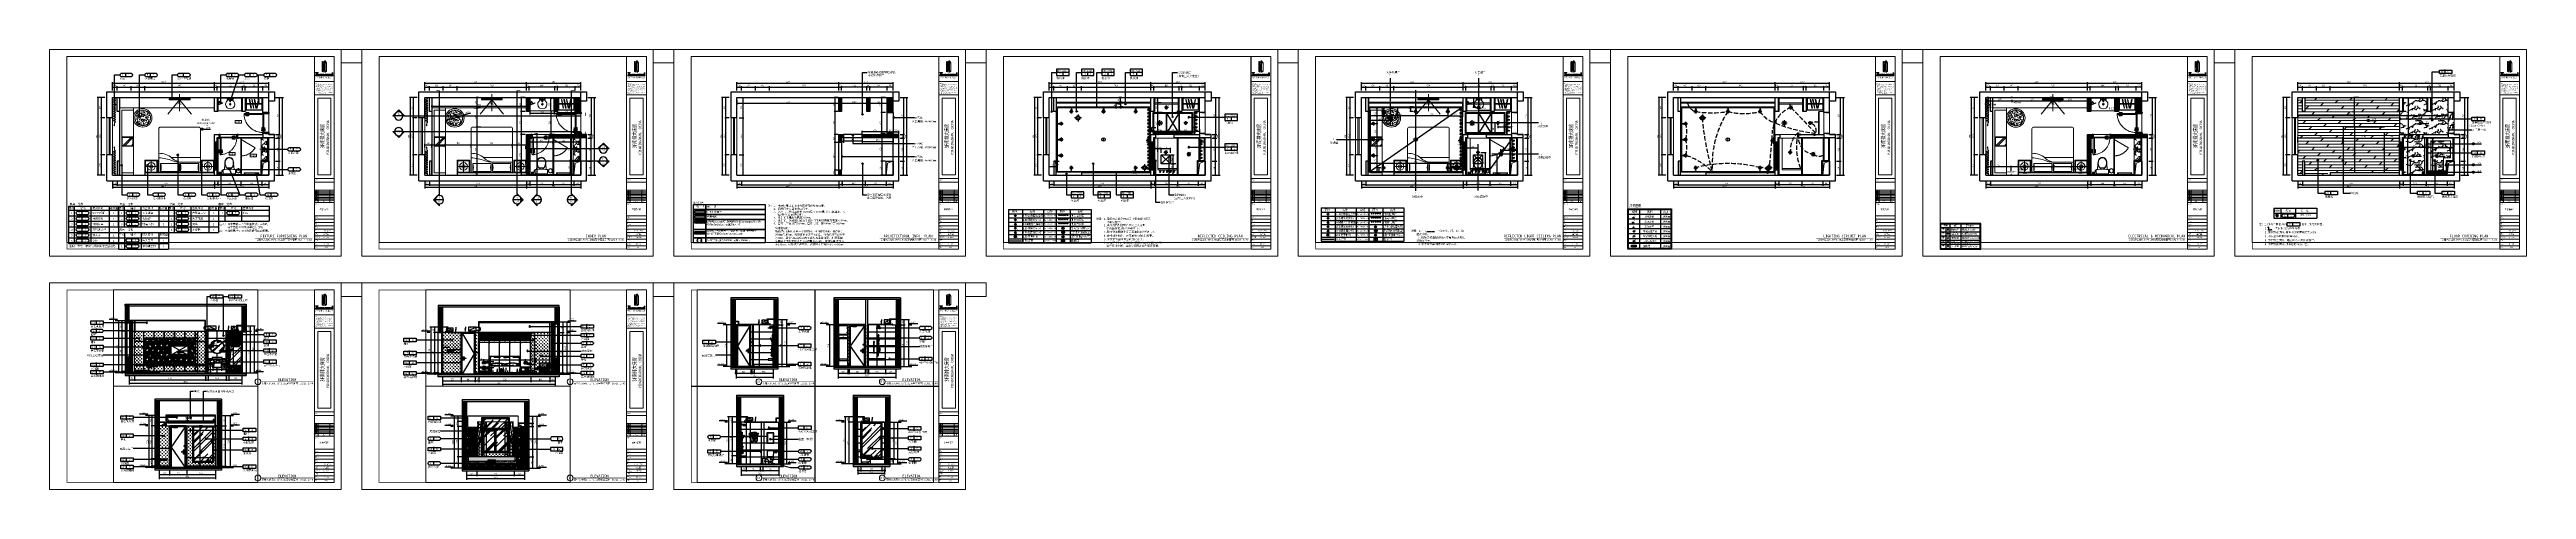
# Paper-space layout '布局1' of a CAD drawing. Header units: millimetres. Extents: x 870 to 4440, y -394 to 239.
# The model-space entities are those that its viewports show. They can reach past a viewport. Long polylines and large blocks are cut down to what shows.
import ezdxf
from ezdxf.enums import TextEntityAlignment as Align
from ezdxf.xclip import XClip

# ---------------------------------------------------------------- set-up
doc = ezdxf.new("R2010")
doc.units = ezdxf.units.MM
doc.set_wipeout_variables(frame=1)
for name, pattern in [('ACAD_ISO02W100', [15, 12, -3]), ('ACAD_ISO03W100', [30, 12, -18]), ('CENTER', [50.8, 31.75, -6.35, 6.35, -6.35]), ('CENTER2', [1.125, 0.75, -0.125, 0.125, -0.125]), ('DASH', [8.89, 6.35, -2.54]), ('DASHDOTX2', [50.8, 25.4, -12.7, 0, -12.7]), ('DASHED2', [0.375, 0.25, -0.125]), ('DOTE', [61.468, 50.8, -5.08, 0.508, -5.08]), ('HIDDEN', [9.525, 6.35, -3.175]), ('HIDDEN2', [0.1875, 0.125, -0.0625]), ('M-HIDDEN', [1.875, 1.25, -0.625]), ('门开启线', [246.186284, 154.07819, -35.789775, 5.864009, -50.45431])]:
    doc.linetypes.add(name, pattern=pattern)
doc.layers.get('Defpoints').update_dxf_attribs({"color": 250})
for name, color, linetype in [('0-文字标注', 51, 'Continuous'), ('0-材料标注', 135, 'Continuous'), ('AC1-【顶面原建筑结构（包括梁位）】riginal_Ceiling_Structure（grider_included）', 9, 'DASH'), ('D-detail', 5, 'Continuous'), ('D-大样Dim 2', 44, 'Continuous'), ('DD2-【地坪造型线】Floor', 251, 'Continuous'), ('DIM_SYMB', 3, 'Continuous'), ('DOOR', 60, 'Continuous'), ('DT', 2, 'Continuous'), ('EE1-【立面造型线（近看）】Elevation modelling line', 144, 'Continuous'), ('EE3-【立面窗、幕墙】Window', 12, 'Continuous'), ('EE5-【立面楼板、墙体】Eloorslab_wall', 150, 'Continuous'), ('EE7-【立面填充】Hatch', 250, 'Continuous'), ('EE8-【立面完成线】Finish', 20, 'Continuous'), ('EL', 3, 'Continuous'), ('EL-18Norm', 30, 'Continuous'), ('EL-FURN', 30, 'Continuous'), ('EL-开关面板', 1, 'Continuous'), ('EL-立面Dim', 44, 'Continuous'), ('EL-立面看线', 30, 'Continuous'), ('EL-立面看线(稍粗）', 1, 'Continuous'), ('EL-立面细线', 142, 'Continuous'), ('EL-立面造型', 30, 'Continuous'), ('F-墙体填充', 251, 'Continuous'), ('F-活动家具', 51, 'Continuous'), ('FUR', 8, 'Continuous'), ('JOBO尊宝', 7, 'Continuous'), ('MB2-【强电插座标注】Strong crrent Dim', 44, 'Continuous'), ('MB3-【弱电插座标注】Weak crrent Dim', 44, 'Continuous'), ('MM3-【强电】Strong crrent', 61, 'Continuous'), ('P-01-固定到顶家具', 30, 'Continuous'), ('P-01-地漏', 136, 'Continuous'), ('P-01-墙体完成面', 3, 'Continuous'), ('P-04-天花Ceiling AC', 14, 'Continuous'), ('P-04-天花Ceiling Lighting', 1, 'Continuous'), ('P-04-天花Ceiling Modelling', 30, 'Continuous'), ('P-07-地坪Floor', 20, 'Continuous'), ('PM2-【门】Door', 148, 'Continuous'), ('PM3-【门套】Casing', 144, 'Continuous'), ('P★★18-平面洁具', 4, 'Continuous'), ('s-家具粗线虚线', 4, 'ACAD_ISO02W100'), ('s-家具细线虚线', 8, 'ACAD_ISO02W100'), ('STEEL', 142, 'Continuous'), ('WALL_NEW【新建墙体】', 4, 'Continuous'), ('WALL【墙体】', 7, 'Continuous'), ('卫生间玻璃', 142, 'Continuous'), ('新隔墙填充', 250, 'Continuous'), ('立面家具', 4, 'Continuous')]:
    doc.layers.add(name, color=color, linetype=linetype)
for name, color, linetype, lineweight in [('Drawing【图框、表格】', 150, 'Continuous', 0), ('FC-Doorsill【门槛线】', 8, 'Continuous', 0), ('FC-Hatch【平面填充】', 250, 'Continuous', 0), ('FC-Material【地坪分割线】', 138, 'Continuous', 0), ('FF-Curtain【平面窗帘】', 32, 'Continuous', 0), ('FF-Door【门】', 51, 'Continuous', 0), ('FF-Finish【平面完成尺寸】', 44, 'Continuous', 0), ('FF-Fixed【固定家具】', 30, 'Continuous', 0), ('FF-FIXT【洁具】', 31, 'Continuous', 0), ('FF-MT【门套】', 20, 'Continuous', 0), ('FF-Text【平面文字】', 2, 'Continuous', 0), ('FF-Win【窗】', 132, 'Continuous', 0), ('FF-【活动成品家具】', 51, 'Continuous', 0), ('Fine【细线】', 250, 'Continuous', 0), ('RC-dimensions', 44, 'Continuous', 0), ('RC-Modelling【天花造型】', 30, 'Continuous', 0)]:
    doc.layers.add(name, color=color, linetype=linetype, lineweight=lineweight)
doc.styles.add('_HZTXT', font='GBENOR.SHX', dxfattribs={"bigfont": 'GBCBIG.SHX'})
doc.styles.add('_TEL_DIM', font='SIMPLEX', dxfattribs={"width": 0.8, "height": 3.5, "bigfont": 'HZTXT'})
doc.styles.add('CCD-DIM', font='archs.shx', dxfattribs={"width": 0.8})
doc.styles.add('DIM', font='', dxfattribs={"width": 0.7})
doc.styles.add('MT-ARIAL', font='arial.ttf', dxfattribs={"height": 1})
doc.styles.add('MT-DIM', font='ARCHS.SHX', dxfattribs={"width": 0.8})
doc.styles.add('MT-宋体', font='', dxfattribs={"height": 1})
doc.styles.add('MT-黑体', font='simhei.ttf', dxfattribs={"height": 1})
doc.styles.add('NAME-1', font='simhei.ttf')
doc.styles.add('ROMANTIC', font='STXIHEI.TTF', dxfattribs={"bigfont": 'gbcbig.shx'})
doc.styles.add('st', font='', dxfattribs={"width": 0.7})
doc.styles.get("Standard").update_dxf_attribs({"font": 'arial.ttf'})
doc.styles.add('STYLE2', font='', dxfattribs={"width": 0.8})
doc.styles.add('XZC', font='SIMPLEX.SHX', dxfattribs={"width": 0.7, "bigfont": 'hztxt.shx'})
doc.styles.add('zz', font='times.ttf')
doc.styles.add('公用中文标注', font='', dxfattribs={"width": 0.8})
doc.styles.add('图框专用英文1', font='swisse.ttf', dxfattribs={"height": 3})
doc.styles.add('宋体', font='', dxfattribs={"width": 0.8})
doc.styles.add('尺寸标注', font='ARCHS.SHX', dxfattribs={"width": 0.8})
doc.styles.add('文字', font='')
doc.styles.add('线上图名', font='simhei.ttf')
doc.styles.add('线下图名', font='simhei.ttf')
doc.styles.add('说明文字1', font='simhei.ttf')
doc.styles.add('黑体', font='simhei.ttf', dxfattribs={"width": 0.7})
doc.styles.get('DIM').set_extended_font_data('SimSun')
doc.styles.get('MT-宋体').set_extended_font_data('SimSun')
doc.styles.get('st').set_extended_font_data('SimSun')
doc.styles.get('STYLE2').set_extended_font_data('NSimSun')
doc.styles.get('公用中文标注').set_extended_font_data('NSimSun')
doc.styles.get('宋体').set_extended_font_data('SimSun')
doc.styles.get('文字').set_extended_font_data('SimSun')
doc.linetypes.add('LED_LINE', pattern='A,12.7,-5.08,["LED",XZC,S=2.54,R=0,X=-2.54,Y=-1.27],-6.35', length=24.13)
doc.dimstyles.new('2016(@A1A2)楼梯引线', dxfattribs={"dimscale": 0, "dimtxt": 2.5, "dimasz": 4.2, "dimexe": 1, "dimexo": 0.5, "dimgap": 0.5, "dimtad": 1, "dimdec": 0, "dimzin": 0, "dimdsep": 46, "dimtxsty": 'MT-DIM', "dimblk": 'ARCHTICK', "dimcen": 0.09, "dimdle": 1, "dimclrd": 51, "dimclre": 51, "dimclrt": 50, "dimadec": 0, "dimazin": 0, "dimtfac": 1, "dimtdec": 0, "dimtofl": 0, "dimtmove": 2, "dimatfit": 3, "dimfxl": 0, "dimtolj": 1, "dimtzin": 0, "dimarcsym": 0})
doc.dimstyles.new('DIM-A3', dxfattribs={"dimtxt": 2, "dimasz": 1, "dimexe": 1, "dimexo": 1, "dimgap": 1, "dimtad": 1, "dimdec": 0, "dimrnd": 5, "dimzin": 0, "dimdsep": 46, "dimtxsty": 'DIM', "dimblk": 'ARCHTICK', "dimcen": 0, "dimclrd": 5, "dimclre": 5, "dimclrt": 35, "dimadec": 0, "dimazin": 0, "dimtfac": 0.5, "dimtdec": 0, "dimtix": 1, "dimtmove": 1, "dimatfit": 2, "dimldrblk": 'A', "dimfxl": 0, "dimtolj": 1, "dimtzin": 0, "dimlwd": -1, "dimlwe": -1, "dimarcsym": 0})
doc.dimstyles.new('海龙1：25', dxfattribs={"dimscale": 25, "dimtxt": 2.25, "dimasz": 1, "dimexe": 1.5, "dimexo": 1, "dimgap": 1, "dimtad": 1, "dimdec": 0, "dimrnd": 5, "dimdsep": 46, "dimtxsty": '尺寸标注', "dimblk": 'ARCHTICK', "dimblk1": 'ARCHTICK', "dimblk2": 'ARCHTICK', "dimcen": 1, "dimclrd": 44, "dimclre": 44, "dimclrt": 2, "dimadec": 0, "dimazin": 0, "dimtfac": 1, "dimtdec": 0, "dimtix": 1, "dimtmove": 2, "dimatfit": 3, "dimldrblk": 'hl_arrow2', "dimfxl": 0, "dimarcsym": 0})
pattern_1 = [(0, (95.2, 766.7), (0, 1000), [4.762, -995.238]), (90, (97, 767.2), (-1000, 6e-14), [2.005, -997.995]), (0, (97, 769.2), (0, 1000), [2.508, -997.4916]), (90, (99.5, 769.2), (-1000, 6e-14), [2.005, -997.995]), (0, (99.5, 771.2), (0, 1000), [2.509, -997.491]), (90, (102, 771.2), (-1000, 6e-14), [2.006, -997.994]), (90, (103.8, 772.4), (-1000, 6e-14), [3.656, -996.344]), (90, (104.5, 775.2), (-1000, 6e-14), [6.016, -993.984]), (0, (104.5, 781.2), (0, 1000), [2.509, -997.491]), (90, (108.7, 779.8), (-1000, 6e-14), [14.626, -985.374]), (90, (112.1, 797.2), (-1000, 6e-14), [2.005, -997.995]), (0, (112.1, 799.2), (0, 1000), [2.509, -997.491]), (29.74488, (114.29, 800), (5000, 3000), [38.392, -8023.866]), (45, (109.5, 795.24), (6e-14, 1000), [6.734, -1407.479]), (45, (71.4, 747.6), (6e-14, 1000), [6.734, -1407.479]), (90, (74.4, 751.1), (-1000, 6e-14), [2.005, -997.995]), (0, (74.4, 753.1), (0, 1000), [2.509, -997.491]), (0, (74.9, 754.2), (0, 1000), [4.826, -995.174]), (0, (79.4, 755.1), (0, 1000), [5.018, -994.982]), (90, (84.5, 755.1), (-1000, 6e-14), [2.005, -997.995]), (0, (84.5, 757.8), (0, 1000), [4.826, -995.174]), (90, (89.4, 757.8), (-1000, 6e-14), [3.656, -996.344]), (90, (89.5, 761.1), (-1000, 6e-14), [2.005, -997.995]), (45, (90.5, 761.9), (6e-14, 1000), [6.734, -1407.479]), (0, (92, 765.1), (0, 1000), [2.509, -997.491]), (0, (34.3, 731.1), (0, 1000), [22.579, -977.421]), (45, (57.14, 733.3), (6e-14, 1000), [6.734, -1407.479]), (0, (61.9, 738.1), (0, 1000), [4.762, -995.238]), (0, (65.2, 739.5), (0, 1000), [4.826, -995.174]), (0, (69.4, 741.1), (0, 1000), [2.509, -997.491]), (90, (71.9, 741.1), (-1000, 6e-14), [6.0165, -993.9835]), (90, (274.7, 821.5), (-1000, 6e-14), [20.0545, -979.9455]), (90, (176.8, 825.5), (-1000, 6e-14), [4.011, -995.989]), (0, (277.2, 819.5), (0, 1000), [2.509, -997.491]), (90, (277.2, 819.5), (-1000, 6e-14), [2.005, -997.995]), (0, (274.7, 821.5), (0, 1000), [2.508, -997.4916]), (14.03624, (147.62, 819.05), (3000, 1000), [19.634, -4103.472]), (0, (164.3, 822.4), (0, 1000), [4.826, -995.174]), (0, (166.8, 823.5), (0, 1000), [2.509, -997.491]), (0, (171.4, 823.8), (0, 1000), [4.762, -995.238]), (0, (174.3, 825.5), (0, 1000), [2.509, -997.491]), (0, (184.4, 839.6), (0, 1000), [30.106, -969.894]), (0, (244.6, 841.6), (0, 1000), [30.107, -969.893]), (90, (244.6, 841.6), (-1000, 6e-14), [2.006, -997.994]), (26.56505, (247.6, 842.86), (1000, 1000), [10.648, -2225.42]), (90, (254.6, 847.6), (-1000, 6e-14), [8.022, -991.978]), (0, (254.6, 855.6), (0, 1000), [2.508, -997.4916]), (0, (257.1, 857.1), (0, 1000), [4.762, -995.238]), (0, (262.1, 857.6), (0, 1000), [2.509, -997.491]), (90, (264.6, 857.6), (-1000, 6e-14), [2.005, -997.995]), (0, (264.6, 859.6), (0, 1000), [2.508, -997.4916]), (90, (267.1, 859.6), (-1000, 6e-14), [10.0275, -989.9725]), (0, (265.6, 869.9), (0, 1000), [4.826, -995.174]), (45, (271.4, 871.4), (6e-14, 1000), [6.734, -1407.479]), (90, (277.2, 875.7), (-1000, 6e-14), [2.005, -997.995]), (0, (277.2, 877.7), (0, 1000), [2.509, -997.491]), (45, (280.95, 876.2), (6e-14, 1000), [6.734, -1407.479]), (0, (284.7, 879.7), (0, 1000), [2.508, -997.4916]), (90, (287.2, 879.7), (-1000, 6e-14), [8.022, -991.978]), (0, (212.6, 840.7), (0, 1000), [19.304, -980.696]), (0, (229.5, 841.6), (0, 1000), [2.509, -997.491]), (0, (233.3, 842.9), (0, 1000), [4.762, -995.238]), (45, (238.1, 842.86), (6e-14, 1000), [6.734, -1407.479]), (63.43495, (242.86, 847.6), (1000, 1000), [10.648, -2225.42]), (45, (247.6, 857.14), (6e-14, 1000), [6.734, -1407.479]), (90, (251.2, 862.6), (-1000, 6e-14), [3.656, -996.344]), (45, (252.4, 866.7), (6e-14, 1000), [6.734, -1407.479]), (90, (254.6, 869.6), (-1000, 6e-14), [8.022, -991.978]), (90, (256, 877.2), (-1000, 6e-14), [3.656, -996.344]), (45, (257.14, 880.95), (6e-14, 1000), [6.734, -1407.479]), (18.43495, (261.9, 885.7), (2000, 1000), [15.0585, -3147.219]), (0, (176.8, 829.5), (0, 1000), [2.509, -997.491]), (45, (180.95, 828.6), (6e-14, 1000), [6.734, -1407.479]), (90, (181.8, 831.5), (-1000, 6e-14), [2.006, -997.994]), (90, (183.6, 833.3), (-1000, 6e-14), [3.656, -996.344]), (90, (184.4, 835.6), (-1000, 6e-14), [4.011, -995.989]), (39.80557, (576.19, 876.19), (1000, 999.99999), [37.192, -7773.058]), (0, (581.5, 872.5), (0, 1000), [0, -1000]), (0, (582.6, 871.9), (0, 1000), [2.509, -997.491]), (90, (585.1, 865.9), (-1000, 6e-14), [6.0165, -993.9835]), (90, (586.3, 861.6), (-1000, 6e-14), [3.656, -996.344]), (90, (587.6, 859.9), (-1000, 6e-14), [2.005, -997.995]), (0, (587.6, 859.9), (0, 1000), [2.509, -997.491]), (90, (591.1, 857.9), (-1000, 6e-14), [3.656, -996.344]), (135, (580.95, 871.4), (-7e-07, -1000), [6.734, -1407.479]), (11.30993, (500, 919.05), (4000, 1000), [24.281, -5074.738]), (90, (515.7, 948.8), (-1000, 6e-14), [3.656, -996.344]), (90, (564, 908.6), (-1000, 6e-14), [3.656, -996.344]), (135, (542.86, 909.5), (-7e-07, -1000), [6.734, -1407.479]), (0, (544.7, 908.6), (0, 1000), [19.304, -980.696]), (0, (563.2, 907.7), (0, 1000), [15.0534, -984.9466]), (0, (564, 908.6), (0, 1000), [4.826, -995.174]), (0, (568.2, 907.7), (0, 1000), [2.509, -997.491]), (135, (571.4, 904.76), (-7e-07, -1000), [6.734, -1407.479]), (90, (573.2, 901.7), (-1000, 6e-14), [4.011, -995.989]), (0, (573.2, 901.7), (0, 1000), [2.509, -997.491]), (0, (573.6, 901.3), (0, 1000), [4.826, -995.174]), (0, (578.2, 899.7), (0, 1000), [22.579, -977.421]), (135, (547.6, 919.05), (-7e-07, -1000), [6.734, -1407.479]), (135, (552.4, 914.3), (-7e-07, -1000), [6.734, -1407.479]), (0, (552.4, 914.3), (0, 1000), [4.762, -995.238]), (0, (559.2, 912.2), (0, 1000), [4.826, -995.174]), (0, (525.4, 923.2), (0, 1000), [4.826, -995.174]), (0, (528.1, 923.8), (0, 1000), [2.509, -997.491]), (0, (530.2, 923.2), (0, 1000), [4.826, -995.174]), (90, (533.1, 919.8), (-1000, 6e-14), [2.006, -997.994]), (90, (535, 915.9), (-1000, 6e-14), [3.656, -996.344]), (0, (533.3, 914.3), (0, 1000), [4.762, -995.238]), (135, (519.05, 942.86), (-7e-07, -1000), [6.734, -1407.479]), (116.56505, (523.8, 933.33), (-1000, 1000), [10.648, -2225.42]), (161.56505, (538.1, 928.57), (-2000, 1000), [15.0585, -3147.219]), (90, (540.6, 925.8), (-1000, 6e-14), [4.011, -995.989]), (0, (540.6, 925.8), (0, 1000), [2.509, -997.491]), (90, (544.7, 923.2), (-1000, 6e-14), [3.656, -996.344]), (90, (390.2, 908.6), (-1000, 6e-14), [18.282, -981.718]), (90, (387.6, 909.8), (-1000, 6e-14), [2.005, -997.995]), (90, (346.8, 908.6), (-1000, 6e-14), [3.656, -996.344]), (90, (495.4, 909.8), (-1000, 6e-14), [2.005, -997.995]), (0, (387.6, 909.8), (0, 1000), [2.509, -997.491]), (90, (344.9, 905.7), (-1000, 6e-14), [4.011, -995.989]), (14.03624, (328.57, 900), (3000, 1000), [19.634, -4103.472]), (0, (287.2, 887.7), (0, 1000), [50.177, -949.823]), (0, (337.2, 886.6), (0, 1000), [4.826, -995.174]), (90, (342, 883), (-1000, 6e-14), [3.656, -996.344]), (0, (342.4, 883.7), (0, 1000), [2.508, -997.4916]), (90, (344.9, 881.7), (-1000, 6e-14), [2.005, -997.995]), (90, (346.8, 879.3), (-1000, 6e-14), [3.656, -996.344]), (135, (352.4, 876.2), (-7e-07, -1000), [6.734, -1407.479]), (135, (357.14, 871.4), (-7e-07, -1000), [6.734, -1407.479]), (90, (355, 869.6), (-1000, 6e-14), [2.005, -997.995]), (0, (356.5, 868.4), (0, 1000), [0, -1000]), (0, (357.1, 866.7), (0, 1000), [4.762, -995.238]), (90, (362.5, 863.6), (-1000, 6e-14), [2.005, -997.995]), (90, (362.5, 863.6), (-1000, 6e-14), [4.011, -995.989]), (149.74356, (419.05, 833.33), (-6999.999934, 4000.0001), [66.1545, -13826.289]), (45, (438.1, 833.3), (6e-14, 1000), [6.734, -1407.479]), (0, (443.3, 836.2), (0, 1000), [4.826, -995.174]), (45, (447.6, 838.1), (6e-14, 1000), [6.734, -1407.479]), (84.28941, (452.38, 842.86), (1000.00001, 9000), [47.8566, -10002.019]), (90, (457.8, 889.7), (-1000, 6e-14), [2.005, -997.995]), (0, (457.8, 891.7), (0, 1000), [5.017, -994.9826]), (90, (462.8, 891.7), (-1000, 6e-14), [2.005, -997.995]), (0, (462.6, 894), (0, 1000), [14.478, -985.522]), (0, (476.2, 895.2), (0, 1000), [14.286, -985.714]), (0, (492.9, 897.7), (0, 1000), [2.508, -997.4916]), (90, (495.4, 895.7), (-1000, 6e-14), [2.005, -997.995]), (0, (490.4, 895.7), (0, 1000), [5.017, -994.9826]), (90, (490.4, 895.7), (-1000, 6e-14), [4.011, -995.989]), (90, (491.6, 901.3), (-1000, 6e-14), [3.656, -996.344]), (90, (492.9, 903.7), (-1000, 6e-14), [4.011, -995.989]), (0, (491.6, 908.6), (0, 1000), [4.826, -995.174]), (0, (419.2, 832.5), (0, 1000), [19.304, -980.696]), (90, (395.1, 953.9), (-1000, 6e-14), [12.033, -987.967]), (0, (395.1, 952.5), (0, 1000), [4.826, -995.174]), (90, (397.6, 941.8), (-1000, 6e-14), [10.027, -989.973]), (45, (395.24, 938.1), (6e-14, 1000), [6.734, -1407.479]), (63.43495, (390.48, 928.57), (1000, 1000), [10.648, -2225.42]), (0, (385.1, 911.8), (0, 1000), [2.508, -997.4916]), (0, (380.6, 912.2), (0, 1000), [4.826, -995.174]), (0, (376.2, 914.3), (0, 1000), [4.762, -995.238]), (135, (376.2, 914.3), (-7e-07, -1000), [6.734, -1407.479]), (0, (366.1, 919.5), (0, 1000), [4.826, -995.174]), (90, (366.1, 919.5), (-1000, 6e-14), [3.656, -996.344]), (90, (365, 921.8), (-1000, 6e-14), [4.011, -995.989]), (0, (365, 925.8), (0, 1000), [2.508, -997.4916]), (0, (360, 925.8), (0, 1000), [7.5264, -992.4736]), (45, (357.14, 923.8), (6e-14, 1000), [6.734, -1407.479]), (0, (351.6, 923.2), (0, 1000), [4.826, -995.174]), (0, (347.4, 921.8), (0, 1000), [2.509, -997.491]), (90, (347.4, 913.8), (-1000, 6e-14), [8.022, -991.978]), (90, (385.1, 988), (-1000, 6e-14), [12.033, -987.967]), (90, (385.4, 974.4), (-1000, 6e-14), [14.626, -985.374]), (135, (390.5, 971.4), (-7e-07, -1000), [6.734, -1407.479]), (0, (390.2, 970.7), (0, 1000), [4.826, -995.174]), (90, (395.1, 965.9), (-1000, 6e-14), [4.011, -995.989]), (0, (392.6, 965.9), (0, 1000), [2.509, -997.491]), (0, (392.6, 965.9), (0, 1000), [2.509, -997.491]), (90, (505.5, 959.9), (-1000, 6e-14), [14.038, -985.962]), (0, (496.4, 912.2), (0, 1000), [0, -1000]), (45, (495.24, 914.3), (6e-14, 1000), [6.734, -1407.479]), (90, (506.1, 956.1), (-1000, 6e-14), [3.656, -996.344]), (90, (508, 955.9), (-1000, 6e-14), [2.006, -997.994]), (135, (509.5, 952.4), (-7e-07, -1000), [6.734, -1407.479]), (0, (510.9, 952.5), (0, 1000), [4.826, -995.174]), (90, (477.9, 996), (-1000, 6e-14), [4.011, -995.989]), (0, (477.9, 996), (0, 1000), [2.509, -997.491]), (90, (481.9, 992.7), (-1000, 6e-14), [3.656, -996.344]), (0, (481, 990.5), (0, 1000), [4.762, -995.238]), (0, (485.4, 988), (0, 1000), [2.509, -997.491]), (90, (487.9, 986), (-1000, 6e-14), [2.005, -997.995]), (0, (486.8, 985.4), (0, 1000), [4.826, -995.174]), (135, (495.24, 980.95), (-7e-07, -1000), [6.734, -1407.479]), (135, (500, 976.2), (-7e-07, -1000), [6.734, -1407.479]), (0, (501.2, 974.4), (0, 1000), [4.826, -995.174]), (0, (458.5, 552.1), (0, 1000), [4.826, -995.174]), (116.56505, (466.67, 542.86), (-1000, 1000), [10.648, -2225.42]), (0, (466.7, 542.9), (0, 1000), [14.286, -985.714]), (0, (481, 542.9), (0, 1000), [9.524, -990.476]), (69.44395, (490.48, 542.86), (2000, 5000), [40.686, -8503.318]), (45, (504.76, 580.95), (6e-14, 1000), [6.734, -1407.479]), (90, (511.5, 586.3), (-1000, 6e-14), [3.656, -996.344]), (0, (511.5, 589.9), (0, 1000), [4.826, -995.174]), (45, (514.3, 590.5), (6e-14, 1000), [6.734, -1407.479]), (161.56505, (280.95, 600), (-2000, 1000), [15.0585, -3147.219]), (45, (271.4, 476.2), (6e-14, 1000), [6.734, -1407.479]), (0, (283.6, 599.6), (0, 1000), [2.509, -997.491]), (90, (276.1, 477.2), (-1000, 6e-14), [2.005, -997.995]), (0, (276.1, 479.2), (0, 1000), [2.508, -997.4916]), (90, (278.6, 479.2), (-1000, 6e-14), [2.005, -997.995]), (0, (278.6, 481.2), (0, 1000), [2.509, -997.491]), (90, (281.1, 481.2), (-1000, 6e-14), [2.006, -997.994]), (90, (282.9, 482.5), (-1000, 6e-14), [3.656, -996.344]), (90, (283.6, 485.2), (-1000, 6e-14), [6.016, -993.984]), (0, (283.6, 491.3), (0, 1000), [2.509, -997.491]), (90, (287.7, 489.8), (-1000, 6e-14), [14.626, -985.374]), (90, (291.1, 507.3), (-1000, 6e-14), [2.005, -997.995]), (0, (291.1, 509.3), (0, 1000), [2.509, -997.491]), (0, (348.3, 638.6), (0, 1000), [2.509, -997.491]), (90, (348.3, 636.6), (-1000, 6e-14), [2.005, -997.995]), (0, (345.8, 636.6), (0, 1000), [2.508, -997.4916]), (90, (345.8, 616.6), (-1000, 6e-14), [20.0545, -979.9455]), (0, (315.7, 616.6), (0, 1000), [30.107, -969.893]), (90, (315.7, 614.6), (-1000, 6e-14), [2.006, -997.994]), (26.56505, (295.24, 595.24), (1000, 1000), [31.944, -2204.124]), (90, (325.7, 602.5), (-1000, 6e-14), [8.022, -991.978]), (0, (325.7, 602.5), (0, 1000), [2.508, -997.4916]), (0, (328.9, 601.9), (0, 1000), [4.826, -995.174]), (0, (333.2, 600.5), (0, 1000), [2.509, -997.491]), (90, (335.7, 598.5), (-1000, 6e-14), [2.005, -997.995]), (0, (335.7, 598.5), (0, 1000), [2.508, -997.4916]), (90, (338.2, 588.5), (-1000, 6e-14), [10.0275, -989.9725]), (0, (338.5, 587.3), (0, 1000), [4.826, -995.174]), (0, (342.9, 585.7), (0, 1000), [4.762, -995.238]), (90, (348.3, 580.5), (-1000, 6e-14), [2.005, -997.995]), (0, (348.3, 580.5), (0, 1000), [2.509, -997.491]), (0, (353, 580), (0, 1000), [4.826, -995.174]), (0, (355.8, 578.5), (0, 1000), [2.508, -997.4916]), (90, (358.3, 570.5), (-1000, 6e-14), [8.022, -991.978]), (0, (358.3, 570.5), (0, 1000), [2.509, -997.491]), (90, (360.8, 568.4), (-1000, 6e-14), [2.005, -997.995]), (90, (362.7, 565.4), (-1000, 6e-14), [3.656, -996.344]), (90, (363.3, 546.4), (-1000, 6e-14), [20.0545, -979.9455]), (135, (366.7, 542.86), (-7e-07, -1000), [6.734, -1407.479]), (90, (365.8, 542.4), (-1000, 6e-14), [2.006, -997.994]), (0, (365.8, 542.4), (0, 1000), [2.509, -997.491]), (90, (368.3, 542.4), (-1000, 6e-14), [24.0655, -975.9345]), (90, (368.3, 560.4), (-1000, 6e-14), [6.0165, -993.9835]), (135, (371.4, 557.14), (-7e-07, -1000), [6.734, -1407.479]), (90, (372.3, 554.4), (-1000, 6e-14), [3.656, -996.344]), (0, (373.4, 554.4), (0, 1000), [5.018, -994.982]), (90, (378.4, 554.4), (-1000, 6e-14), [2.005, -997.995]), (0, (378.4, 556.4), (0, 1000), [2.508, -997.4916]), (135, (385.7, 552.4), (-7e-07, -1000), [6.734, -1407.479]), (90, (386.8, 550.7), (-1000, 6e-14), [3.656, -996.344]), (0, (388.4, 550.4), (0, 1000), [2.508, -997.4916]), (90, (390.9, 550.4), (-1000, 6e-14), [12.033, -987.967]), (156.80141, (423.81, 547.62), (-4999.99998, 2000.00004), [36.2656, -7579.5075]), (0, (422.8, 544.7), (0, 1000), [4.826, -995.174]), (21.80141, (295.24, 590.48), (2000, 1000), [25.644, -5359.521]), (90, (319.2, 594.6), (-1000, 6e-14), [3.656, -996.344]), (135, (323.8, 590.5), (-7e-07, -1000), [6.734, -1407.479]), (90, (324, 587.3), (-1000, 6e-14), [3.656, -996.344]), (90, (325.7, 580.5), (-1000, 6e-14), [8.022, -991.978]), (0, (324, 580), (0, 1000), [4.826, -995.174]), (90, (328.9, 572.7), (-1000, 6e-14), [7.313, -992.687]), (165.96376, (347.62, 566.67), (-3000, 1000), [19.634, -4103.472]), (0, (347.6, 566.7), (0, 1000), [14.286, -985.714]), (90, (360.8, 542.4), (-1000, 6e-14), [24.0655, -975.9345]), (45, (357.14, 538.1), (6e-14, 1000), [6.734, -1407.479]), (0, (338.1, 538.1), (0, 1000), [19.048, -980.952]), (90, (340.7, 532.4), (-1000, 6e-14), [4.011, -995.989]), (18.43495, (328.57, 528.57), (2000, 1000), [30.117, -3132.161]), (0, (357.1, 538.1), (0, 1000), [19.048, -980.952]), (0, (377.1, 539.8), (0, 1000), [4.826, -995.174]), (45, (380.95, 538.1), (6e-14, 1000), [6.734, -1407.479]), (45, (385.7, 542.86), (6e-14, 1000), [6.734, -1407.479]), (90, (391.6, 547.1), (-1000, 6e-14), [3.656, -996.344]), (153.43495, (433.33, 533.33), (-1000, 1000), [42.592, -2193.476]), (135, (295.24, 590.5), (-7e-07, -1000), [6.734, -1407.479]), (26.56505, (290.48, 509.52), (1000, 1000), [42.592, -2193.476]), (0, (428.6, 542.9), (0, 1000), [4.762, -995.238]), (0, (434.1, 541.4), (0, 1000), [5.017, -994.9826]), (0, (432.5, 533.7), (0, 1000), [4.826, -995.174]), (45, (438.1, 533.3), (6e-14, 1000), [6.734, -1407.479]), (90, (442.2, 537.4), (-1000, 6e-14), [3.656, -996.344]), (26.56505, (442.86, 542.86), (1000, 1000), [10.648, -2225.42]), (135, (290.5, 595.24), (-7e-07, -1000), [6.734, -1407.479]), (45, (285.7, 504.76), (6e-14, 1000), [6.734, -1407.479]), (0, (238.4, 601.6), (0, 1000), [30.106, -969.894]), (45, (247.6, 457.14), (6e-14, 1000), [6.734, -1407.479]), (90, (253.5, 461.2), (-1000, 6e-14), [2.005, -997.995]), (0, (253.5, 463.2), (0, 1000), [2.509, -997.491]), (0, (253.9, 464.2), (0, 1000), [4.826, -995.174]), (0, (258.5, 465.2), (0, 1000), [5.018, -994.982]), (90, (263.5, 465.2), (-1000, 6e-14), [2.005, -997.995]), (0, (263.6, 467.9), (0, 1000), [4.826, -995.174]), (90, (268.4, 467.9), (-1000, 6e-14), [3.656, -996.344]), (90, (268.5, 471.2), (-1000, 6e-14), [2.005, -997.995]), (45, (266.7, 471.4), (6e-14, 1000), [6.734, -1407.479]), (0, (271, 475.2), (0, 1000), [2.509, -997.491]), (0, (198.3, 433.1), (0, 1000), [15.0534, -984.9466]), (161.56505, (219.05, 619.05), (-2000, 1000), [15.0585, -3147.219]), (0, (208.3, 439.1), (0, 1000), [2.509, -997.491]), (0, (220.2, 617.8), (0, 1000), [0, -1000]), (0, (220.9, 617.6), (0, 1000), [2.509, -997.491]), (135, (228.6, 614.3), (-7e-07, -1000), [6.734, -1407.479]), (0, (228.4, 615.6), (0, 1000), [2.509, -997.491]), (90, (230.9, 611.6), (-1000, 6e-14), [4.011, -995.989]), (0, (230.9, 611.6), (0, 1000), [2.509, -997.491]), (0, (234.6, 610.5), (0, 1000), [0, -1000]), (90, (235.9, 607.6), (-1000, 6e-14), [2.006, -997.994]), (0, (234.6, 606.8), (0, 1000), [4.826, -995.174]), (90, (238.4, 601.6), (-1000, 6e-14), [4.011, -995.989]), (45, (209.5, 438.1), (6e-14, 1000), [6.734, -1407.479]), (0, (213.3, 441.1), (0, 1000), [22.579, -977.421]), (45, (233.3, 442.86), (6e-14, 1000), [6.734, -1407.479]), (0, (238.1, 447.6), (0, 1000), [4.762, -995.238]), (0, (244.3, 449.6), (0, 1000), [4.826, -995.174]), (0, (248.5, 451.2), (0, 1000), [2.509, -997.491]), (90, (251, 451.2), (-1000, 6e-14), [6.0165, -993.9835]), (0, (176.7, 431.3), (0, 1000), [19.304, -980.696]), (90, (181.6, 416.7), (-1000, 6e-14), [3.656, -996.344]), (45, (180.95, 419.05), (6e-14, 1000), [6.734, -1407.479]), (45, (185.7, 423.8), (6e-14, 1000), [6.734, -1407.479]), (0, (191.2, 427.7), (0, 1000), [4.826, -995.174]), (45, (195.24, 428.6), (6e-14, 1000), [6.734, -1407.479]), (0, (200.9, 431.3), (0, 1000), [4.826, -995.174]), (0, (203.3, 433.1), (0, 1000), [2.509, -997.491]), (0, (204.8, 433.3), (0, 1000), [4.762, -995.238]), (90, (208.3, 435.1), (-1000, 6e-14), [4.011, -995.989]), (0, (9.1, 473.2), (0, 1000), [43.709, -956.291]), (0, (51.3, 471.5), (0, 1000), [19.304, -980.696]), (153.43495, (80.95, 466.67), (-1000, 1000), [10.648, -2225.42]), (0, (80.2, 467.9), (0, 1000), [4.826, -995.174]), (135, (90.5, 461.9), (-7e-07, -1000), [6.734, -1407.479]), (108.43495, (95.24, 447.62), (-1000, 2000), [15.0585, -3147.219]), (90, (92.9, 449.1), (-1000, 6e-14), [2.005, -997.995]), (0, (92.9, 449.1), (0, 1000), [5.0174, -994.9826]), (90, (97.9, 447.1), (-1000, 6e-14), [2.005, -997.995]), (0, (99.5, 445.9), (0, 1000), [14.478, -985.522]), (161.56505, (128.57, 442.86), (-2000, 1000), [15.0585, -3147.219]), (0, (128, 443.1), (0, 1000), [2.508, -997.4916]), (90, (130.5, 443.1), (-1000, 6e-14), [2.005, -997.995]), (0, (125.5, 445.1), (0, 1000), [5.0174, -994.9826]), (90, (125.5, 441.1), (-1000, 6e-14), [4.011, -995.989]), (135, (128.6, 438.1), (-7e-07, -1000), [6.734, -1407.479]), (90, (128, 433.1), (-1000, 6e-14), [4.011, -995.989]), (0, (128.5, 431.3), (0, 1000), [0, -1000]), (90, (130.5, 429.1), (-1000, 6e-14), [2.005, -997.995]), (0, (128.5, 427.7), (0, 1000), [4.826, -995.174]), (135, (138.1, 423.8), (-7e-07, -1000), [6.734, -1407.479]), (165.96376, (157.14, 419.05), (-3000, 1000), [19.634, -4103.472]), (0, (157.1, 419), (0, 1000), [4.762, -995.238]), (0, (163.2, 417.1), (0, 1000), [2.509, -997.491]), (90, (167.1, 416.7), (-1000, 6e-14), [3.656, -996.344]), (90, (168.2, 419.1), (-1000, 6e-14), [2.006, -997.994]), (45, (166.7, 419.05), (6e-14, 1000), [6.734, -1407.479]), (90, (171.9, 424), (-1000, 6e-14), [3.656, -996.344]), (45, (171.4, 428.6), (6e-14, 1000), [6.734, -1407.479]), (90, (175.7, 411), (-1000, 6e-14), [4.011, -995.989]), (0, (175.7, 415.1), (0, 1000), [2.509, -997.491]), (0, (176.7, 416.7), (0, 1000), [4.826, -995.174]), (36.8699, (123.8, 57.14), (3000, 2000), [23.8095, -4976.19]), (90, (897, 54), (-1000, 6e-14), [20.0545, -979.9455]), (90, (799.1, 58), (-1000, 6e-14), [4.011, -995.989]), (90, (287.3, 58), (-1000, 6e-14), [6.016, -993.984]), (0, (899.5, 52), (0, 1000), [2.509, -997.491]), (90, (899.5, 52), (-1000, 6e-14), [2.005, -997.995]), (0, (897, 54), (0, 1000), [2.508, -997.4916]), (18.43495, (771.43, 52.38), (2000, 1000), [15.0585, -3147.219]), (0, (786.6, 54.8), (0, 1000), [4.826, -995.174]), (0, (789.1, 56), (0, 1000), [2.509, -997.491]), (0, (790.5, 57.1), (0, 1000), [4.762, -995.238]), (0, (796.6, 58), (0, 1000), [2.509, -997.491]), (0, (284.8, 54), (0, 1000), [2.509, -997.491]), (90, (284.8, 54), (-1000, 6e-14), [2.005, -997.995]), (0, (285.7, 57.1), (0, 1000), [4.762, -995.238]), (90, (120.6, 18), (-1000, 6e-14), [18.049, -981.951]), (45, (42.86, 23.8), (6e-14, 1000), [6.734, -1407.479]), (90, (130.3, 11), (-1000, 6e-14), [3.656, -996.344]), (0, (125.5, 14.6), (0, 1000), [4.826, -995.174]), (135, (123.8, 14.3), (-7e-07, -1000), [6.734, -1407.479]), (18.43495, (23.8, 19.05), (2000, 1000), [15.0585, -3147.219]), (90, (40.3, 22.1), (-1000, 6e-14), [2.005, -997.995]), (0, (38.6, 25.6), (0, 1000), [4.826, -995.174]), (135, (142.86, 0), (-7e-07, -1000), [6.734, -1407.479]), (90, (138.2, 4), (-1000, 6e-14), [2.005, -997.995]), (0, (135.1, 7.3), (0, 1000), [4.826, -995.174]), (90, (135.1, 7.3), (-1000, 6e-14), [3.656, -996.344]), (90, (133.2, 10), (-1000, 6e-14), [2.005, -997.995]), (0, (130.7, 12), (0, 1000), [2.509, -997.491]), (0, (71.4, 38.1), (0, 1000), [4.762, -995.238]), (0, (88, 38.1), (0, 1000), [5.0174, -994.9826]), (90, (93, 36.1), (-1000, 6e-14), [2.005, -997.995]), (0, (93, 36.1), (0, 1000), [5.018, -994.982]), (90, (96.5, 36.6), (-1000, 6e-14), [3.656, -996.344]), (135, (95.24, 38.1), (-7e-07, -1000), [6.734, -1407.479]), (135, (90.5, 42.86), (-7e-07, -1000), [6.734, -1407.479]), (90, (88, 46.1), (-1000, 6e-14), [2.005, -997.995]), (90, (88, 46.1), (-1000, 6e-14), [2.005, -997.995]), (165.96376, (104.76, 42.86), (-3000, 1000), [19.634, -4103.472]), (0, (108.1, 44.1), (0, 1000), [22.58, -977.42]), (0, (128.2, 44.1), (0, 1000), [2.509, -997.491]), (135, (128.6, 42.86), (-7e-07, -1000), [6.734, -1407.479]), (135, (123.8, 47.6), (-7e-07, -1000), [6.734, -1407.479]), (0, (118.1, 50.1), (0, 1000), [2.509, -997.491]), (90, (118.1, 50.1), (-1000, 6e-14), [2.006, -997.994]), (0, (115.8, 51.2), (0, 1000), [9.652, -990.348]), (90, (77.2, 40.2), (-1000, 6e-14), [3.656, -996.344]), (45, (76.2, 42.86), (6e-14, 1000), [6.734, -1407.479]), (90, (82, 47.5), (-1000, 6e-14), [3.656, -996.344]), (90, (83, 50.1), (-1000, 6e-14), [2.006, -997.994]), (18.43495, (80.95, 52.38), (2000, 1000), [15.0585, -3147.219]), (0, (98.1, 54.1), (0, 1000), [7.5264, -992.4736]), (0, (104.8, 57.1), (0, 1000), [19.048, -980.952]), (14.03624, (47.62, 28.57), (3000, 1000), [19.634, -4103.472]), (45, (66.7, 33.3), (6e-14, 1000), [6.734, -1407.479]), (0, (138.2, 48.1), (0, 1000), [7.527, -992.473]), (90, (145.7, 48.1), (-1000, 6e-14), [2.005, -997.995]), (0, (143.2, 50.1), (0, 1000), [2.509, -997.491]), (135, (142.86, 52.4), (-7e-07, -1000), [6.734, -1407.479]), (0, (133.3, 57.1), (0, 1000), [4.762, -995.238]), (0, (133.2, 58.2), (0, 1000), [2.508, -997.4916]), (0, (133.2, 58.2), (0, 1000), [2.508, -997.4916]), (161.56505, (138.1, 47.62), (-2000, 1000), [15.0585, -3147.219]), (0, (119, 38.1), (0, 1000), [14.286, -985.714]), (165.96376, (833.33, 833.33), (-3000, 1000), [19.634, -4103.472]), (45, (823.8, 709.5), (6e-14, 1000), [6.734, -1407.479]), (0, (806.7, 72), (0, 1000), [30.106, -969.894]), (135, (809.5, 228.6), (-7e-07, -1000), [6.734, -1407.479]), (0, (831.8, 834.3), (0, 1000), [2.509, -997.491]), (90, (824.3, 712), (-1000, 6e-14), [2.005, -997.995]), (0, (824.3, 714), (0, 1000), [2.508, -997.4916]), (90, (826.8, 714), (-1000, 6e-14), [2.005, -997.995]), (0, (826.8, 716), (0, 1000), [2.509, -997.491]), (90, (829.3, 716), (-1000, 6e-14), [2.006, -997.994]), (90, (831.1, 717.3), (-1000, 6e-14), [3.656, -996.344]), (90, (831.8, 720), (-1000, 6e-14), [6.016, -993.984]), (0, (831.8, 726), (0, 1000), [2.509, -997.491]), (90, (835.9, 724.6), (-1000, 6e-14), [14.626, -985.374]), (90, (839.3, 742.1), (-1000, 6e-14), [2.005, -997.995]), (0, (839.3, 744.1), (0, 1000), [2.509, -997.491]), (0, (879.4, 856.4), (0, 1000), [2.509, -997.491]), (90, (879.4, 854.4), (-1000, 6e-14), [2.005, -997.995]), (0, (876.9, 854.4), (0, 1000), [2.508, -997.4916]), (90, (876.9, 834.3), (-1000, 6e-14), [20.0545, -979.9455]), (0, (846.8, 834.3), (0, 1000), [30.107, -969.893]), (90, (846.8, 832.3), (-1000, 6e-14), [2.006, -997.994]), (0, (847.6, 828.6), (0, 1000), [9.524, -990.476]), (90, (856.9, 820.3), (-1000, 6e-14), [8.022, -991.978]), (0, (856.9, 820.3), (0, 1000), [2.508, -997.4916]), (0, (860, 819.6), (0, 1000), [4.826, -995.174]), (0, (864.4, 818.3), (0, 1000), [2.509, -997.491]), (90, (866.9, 816.3), (-1000, 6e-14), [2.005, -997.995]), (0, (866.9, 816.3), (0, 1000), [2.508, -997.4916]), (90, (869.4, 806.2), (-1000, 6e-14), [10.0275, -989.9725]), (0, (869.7, 805), (0, 1000), [4.826, -995.174]), (135, (880.95, 800), (-7e-07, -1000), [6.734, -1407.479]), (90, (879.4, 798.2), (-1000, 6e-14), [2.005, -997.995]), (0, (879.4, 798.2), (0, 1000), [2.509, -997.491]), (0, (884.2, 797.7), (0, 1000), [4.826, -995.174]), (0, (887, 796.2), (0, 1000), [2.508, -997.4916]), (90, (889.5, 788.2), (-1000, 6e-14), [8.022, -991.978]), (0, (889.5, 788.2), (0, 1000), [2.509, -997.491]), (90, (892, 786.2), (-1000, 6e-14), [2.005, -997.995]), (90, (893.8, 783.1), (-1000, 6e-14), [3.656, -996.344]), (90, (894.5, 764.1), (-1000, 6e-14), [20.0545, -979.9455]), (135, (900, 761.9), (-7e-07, -1000), [6.734, -1407.479]), (90, (897, 760.1), (-1000, 6e-14), [2.006, -997.994]), (0, (897, 760.1), (0, 1000), [2.509, -997.491]), (90, (899.5, 760.1), (-1000, 6e-14), [24.0655, -975.9345]), (90, (899.5, 778.2), (-1000, 6e-14), [6.0165, -993.9835]), (135, (904.76, 776.2), (-7e-07, -1000), [6.734, -1407.479]), (90, (903.5, 772.1), (-1000, 6e-14), [3.656, -996.344]), (0, (904.5, 772.1), (0, 1000), [5.018, -994.982]), (90, (909.6, 772.1), (-1000, 6e-14), [2.005, -997.995]), (0, (909.6, 774.2), (0, 1000), [2.508, -997.4916]), (135, (919.05, 771.4), (-7e-07, -1000), [6.734, -1407.479]), (90, (918, 768.5), (-1000, 6e-14), [3.656, -996.344]), (0, (919.6, 768.1), (0, 1000), [2.508, -997.4916]), (90, (922.1, 768.1), (-1000, 6e-14), [12.033, -987.967]), (0, (922.1, 780.2), (0, 1000), [50.178, -949.822]), (0, (971, 779.4), (0, 1000), [4.826, -995.174]), (108.43495, (852.38, 814.3), (-1000, 2000), [15.0585, -3147.219]), (90, (850.4, 812.3), (-1000, 6e-14), [3.656, -996.344]), (135, (857.14, 809.5), (-7e-07, -1000), [6.734, -1407.479]), (90, (855.2, 805), (-1000, 6e-14), [3.656, -996.344]), (90, (856.9, 798.2), (-1000, 6e-14), [8.022, -991.978]), (0, (855.2, 797.7), (0, 1000), [4.826, -995.174]), (90, (860, 790.4), (-1000, 6e-14), [7.313, -992.687]), (165.96376, (880.95, 785.71), (-3000, 1000), [19.634, -4103.472]), (161.56505, (895.24, 780.95), (-2000, 1000), [15.0585, -3147.219]), (90, (892, 760.1), (-1000, 6e-14), [24.0655, -975.9345]), (45, (890.5, 757.14), (6e-14, 1000), [6.734, -1407.479]), (14.03624, (871.43, 752.38), (3000, 1000), [19.634, -4103.472]), (90, (871.9, 750.1), (-1000, 6e-14), [4.011, -995.989]), (9.46232, (861.9, 747.62), (5000, 1000), [28.9655, -6053.797]), (14.03624, (890.48, 752.38), (3000, 1000), [19.634, -4103.472]), (0, (908.3, 757.5), (0, 1000), [4.826, -995.174]), (45, (914.3, 757.14), (6e-14, 1000), [6.734, -1407.479]), (45, (919.05, 761.9), (6e-14, 1000), [6.734, -1407.479]), (90, (922.8, 764.8), (-1000, 6e-14), [3.656, -996.344]), (0, (924.6, 768.1), (0, 1000), [57.704, -942.296]), (0, (842.9, 828.6), (0, 1000), [4.762, -995.238]), (14.03624, (842.86, 742.86), (3000, 1000), [19.634, -4103.472]), (135, (980.95, 776.2), (-7e-07, -1000), [6.734, -1407.479]), (0, (982.3, 776.2), (0, 1000), [5.017, -994.9826]), (0, (980.7, 768.5), (0, 1000), [4.826, -995.174]), (45, (985.7, 766.7), (6e-14, 1000), [6.734, -1407.479]), (90, (990.3, 772.1), (-1000, 6e-14), [3.656, -996.344]), (26.56505, (990.48, 776.2), (1000, 1000), [10.648, -2225.42]), (135, (842.86, 828.6), (-7e-07, -1000), [6.734, -1407.479]), (45, (838.1, 738.1), (6e-14, 1000), [6.734, -1407.479]), (0, (815.6, 223), (0, 1000), [0, -1000]), (0, (866.9, 74), (0, 1000), [30.107, -969.893]), (90, (866.9, 74), (-1000, 6e-14), [2.006, -997.994]), (26.56505, (866.67, 76.2), (1000, 1000), [10.648, -2225.42]), (90, (876.9, 80.1), (-1000, 6e-14), [8.022, -991.978]), (0, (876.9, 88.1), (0, 1000), [2.508, -997.4916]), (45, (876.2, 85.7), (6e-14, 1000), [6.734, -1407.479]), (0, (884.4, 90.1), (0, 1000), [2.509, -997.491]), (90, (887, 90.1), (-1000, 6e-14), [2.005, -997.995]), (0, (887, 92.1), (0, 1000), [2.508, -997.4916]), (90, (889.5, 92.1), (-1000, 6e-14), [10.0275, -989.9725]), (0, (888, 102.4), (0, 1000), [4.826, -995.174]), (45, (890.5, 100), (6e-14, 1000), [13.469, -1400.745]), (90, (899.5, 108.1), (-1000, 6e-14), [2.005, -997.995]), (0, (899.5, 110.1), (0, 1000), [2.509, -997.491]), (45, (904.76, 109.5), (6e-14, 1000), [6.734, -1407.479]), (0, (907, 112.1), (0, 1000), [2.508, -997.4916]), (90, (909.5, 112.1), (-1000, 6e-14), [8.022, -991.978]), (0, (909.5, 120.2), (0, 1000), [2.509, -997.491]), (90, (912, 120.2), (-1000, 6e-14), [2.005, -997.995]), (45, (914.3, 119.05), (6e-14, 1000), [6.734, -1407.479]), (90, (914.6, 124.2), (-1000, 6e-14), [20.0545, -979.9455]), (90, (916.9, 142.6), (-1000, 6e-14), [3.656, -996.344]), (90, (917.1, 146.2), (-1000, 6e-14), [2.006, -997.994]), (0, (917.1, 148.2), (0, 1000), [2.509, -997.491]), (90, (919.6, 124.2), (-1000, 6e-14), [24.0655, -975.9345]), (90, (919.6, 124.2), (-1000, 6e-14), [6.0165, -993.9835]), (90, (921.8, 131.6), (-1000, 6e-14), [3.656, -996.344]), (0, (921.8, 135.3), (0, 1000), [4.826, -995.174]), (0, (924.6, 136.2), (0, 1000), [5.018, -994.982]), (90, (929.6, 134.2), (-1000, 6e-14), [2.005, -997.995]), (0, (929.6, 134.2), (0, 1000), [2.508, -997.4916]), (0, (931.4, 135.3), (0, 1000), [4.826, -995.174]), (45, (938.1, 133.3), (6e-14, 1000), [6.734, -1407.479]), (0, (939.6, 140.2), (0, 1000), [2.508, -997.4916]), (90, (942.1, 128.2), (-1000, 6e-14), [12.033, -987.967]), (14.03624, (942.86, 128.57), (3000, 1000), [39.268, -4083.838]), (0, (981, 138.1), (0, 1000), [4.762, -995.238]), (0, (985.5, 139.4), (0, 1000), [4.826, -995.174]), (0, (988.9, 140), (0, 1000), [5.017, -994.9826]), (0, (834.9, 73.1), (0, 1000), [19.304, -980.696]), (0, (851.8, 74), (0, 1000), [2.509, -997.491]), (45, (852.4, 71.4), (6e-14, 1000), [6.734, -1407.479]), (45, (857.14, 76.2), (6e-14, 1000), [6.734, -1407.479]), (63.43495, (861.9, 80.95), (1000, 1000), [10.648, -2225.42]), (45, (866.7, 90.5), (6e-14, 1000), [6.734, -1407.479]), (90, (873.5, 95.1), (-1000, 6e-14), [3.656, -996.344]), (0, (871.4, 100), (0, 1000), [4.762, -995.238]), (90, (876.9, 102.1), (-1000, 6e-14), [8.022, -991.978]), (90, (878.3, 109.7), (-1000, 6e-14), [3.656, -996.344]), (45, (876.2, 114.3), (6e-14, 1000), [6.734, -1407.479]), (0, (881, 119), (0, 1000), [19.048, -980.952]), (18.43495, (900, 119.05), (2000, 1000), [15.0585, -3147.219]), (90, (912, 124.2), (-1000, 6e-14), [24.0655, -975.9345]), (0, (907.3, 149.9), (0, 1000), [4.826, -995.174]), (165.96376, (909.52, 147.62), (-3000, 1000), [19.634, -4103.472]), (90, (892, 154.3), (-1000, 6e-14), [4.011, -995.989]), (0, (816.7, 222.4), (0, 1000), [2.509, -997.491]), (90, (819.2, 216.4), (-1000, 6e-14), [6.0165, -993.9835]), (90, (820.4, 212.1), (-1000, 6e-14), [3.656, -996.344]), (90, (821.7, 210.4), (-1000, 6e-14), [2.005, -997.995]), (0, (821.7, 210.4), (0, 1000), [2.509, -997.491]), (90, (825.2, 208.4), (-1000, 6e-14), [3.656, -996.344]), (0, (826.7, 208.4), (0, 1000), [5.018, -994.982]), (90, (831.8, 206.4), (-1000, 6e-14), [2.005, -997.995]), (0, (830.1, 204.8), (0, 1000), [4.826, -995.174]), (90, (834.9, 201.1), (-1000, 6e-14), [3.656, -996.344]), (90, (836.8, 200.4), (-1000, 6e-14), [2.005, -997.995]), (135, (838.1, 195.24), (-7e-07, -1000), [6.734, -1407.479]), (0, (839.3, 198.4), (0, 1000), [2.509, -997.491]), (0, (839.7, 197.4), (0, 1000), [4.826, -995.174]), (90, (844.3, 194.4), (-1000, 6e-14), [2.005, -997.995]), (0, (844.3, 194.4), (0, 1000), [2.508, -997.4916]), (90, (846.8, 192.4), (-1000, 6e-14), [2.005, -997.995]), (0, (846.8, 192.4), (0, 1000), [2.509, -997.491]), (90, (849.3, 190.4), (-1000, 6e-14), [2.006, -997.994]), (0, (849.4, 190.1), (0, 1000), [4.826, -995.174]), (90, (851.8, 182.3), (-1000, 6e-14), [6.016, -993.984]), (0, (851.8, 182.3), (0, 1000), [2.509, -997.491]), (116.56505, (857.14, 171.43), (-1000, 1000), [10.648, -2225.42]), (90, (859, 164.5), (-1000, 6e-14), [7.313, -992.687]), (90, (859.4, 164.3), (-1000, 6e-14), [2.005, -997.995]), (0, (859.4, 164.3), (0, 1000), [2.509, -997.491]), (165.96376, (880.95, 161.9), (-3000, 1000), [19.634, -4103.472]), (170.53768, (909.52, 157.14), (-4999.99998, 1000.00006), [28.9655, -6053.797]), (165.96376, (928.57, 152.38), (-3000, 1000), [19.634, -4103.472]), (135, (933.3, 147.6), (-7e-07, -1000), [6.734, -1407.479]), (0, (931.4, 149.9), (0, 1000), [4.826, -995.174]), (135, (942.86, 142.86), (-7e-07, -1000), [6.734, -1407.479]), (135, (947.6, 138.1), (-7e-07, -1000), [6.734, -1407.479]), (11.30993, (942.86, 138.1), (4000, 1000), [48.562, -5050.457]), (0, (990.3, 146.7), (0, 1000), [0, -1000]), (135, (995.24, 142.86), (-7e-07, -1000), [6.734, -1407.479]), (135, (1000, 138.1), (-7e-07, -1000), [6.734, -1407.479]), (135, (814.3, 223.8), (-7e-07, -1000), [6.734, -1407.479]), (18.43495, (133.33, 71.43), (2000, 1000), [15.0585, -3147.219]), (52.43141, (771.43, 776.19), (3000, 3999.99999), [78.101, -16323.118]), (45, (785.7, 657.14), (6e-14, 1000), [6.734, -1407.479]), (90, (792.3, 660.8), (-1000, 6e-14), [2.005, -997.995]), (0, (792.3, 662.8), (0, 1000), [2.509, -997.491]), (0, (792.7, 663.9), (0, 1000), [4.826, -995.174]), (0, (797.3, 664.8), (0, 1000), [5.018, -994.982]), (90, (802.3, 664.8), (-1000, 6e-14), [2.005, -997.995]), (75.96376, (804.76, 666.67), (1000, 3000), [39.268, -4083.838]), (90, (816.6, 702.6), (-1000, 6e-14), [3.656, -996.344]), (90, (816.7, 706), (-1000, 6e-14), [2.005, -997.995]), (26.56505, (814.3, 704.76), (1000, 1000), [10.648, -2225.42]), (0, (819.2, 710), (0, 1000), [2.509, -997.491]), (0, (737.1, 632.8), (0, 1000), [15.0534, -984.9466]), (161.56505, (766.67, 852.38), (-2000, 1000), [15.0585, -3147.219]), (0, (747.1, 638.8), (0, 1000), [2.509, -997.491]), (0, (768.4, 852.6), (0, 1000), [0, -1000]), (0, (769.1, 852.4), (0, 1000), [2.509, -997.491]), (135, (776.2, 847.6), (-7e-07, -1000), [6.734, -1407.479]), (0, (776.6, 850.4), (0, 1000), [2.509, -997.491]), (90, (779.1, 846.3), (-1000, 6e-14), [4.011, -995.989]), (0, (779.1, 846.3), (0, 1000), [2.509, -997.491]), (0, (782.8, 845.2), (0, 1000), [0, -1000]), (90, (784.1, 842.3), (-1000, 6e-14), [2.006, -997.994]), (0, (782.8, 841.6), (0, 1000), [4.826, -995.174]), (90, (786.6, 836.3), (-1000, 6e-14), [4.011, -995.989]), (45, (747.6, 638.1), (6e-14, 1000), [6.734, -1407.479]), (0, (752.1, 640.8), (0, 1000), [22.579, -977.421]), (45, (771.4, 642.86), (6e-14, 1000), [6.734, -1407.479]), (0, (776.2, 647.6), (0, 1000), [4.762, -995.238]), (0, (783.1, 649.3), (0, 1000), [4.826, -995.174]), (0, (787.2, 650.8), (0, 1000), [2.509, -997.491]), (90, (789.8, 650.8), (-1000, 6e-14), [6.0165, -993.9835]), (90, (562.9, 517.7), (-1000, 6e-14), [12.033, -987.967]), (90, (673.3, 509.7), (-1000, 6e-14), [14.038, -985.962]), (45, (709.5, 609.5), (6e-14, 1000), [33.672, -1380.542]), (90, (720.3, 616.3), (-1000, 6e-14), [3.656, -996.344]), (45, (719.05, 619.05), (6e-14, 1000), [6.734, -1407.479]), (45, (723.8, 623.8), (6e-14, 1000), [6.734, -1407.479]), (0, (730, 627.3), (0, 1000), [4.826, -995.174]), (45, (733.3, 628.6), (6e-14, 1000), [6.734, -1407.479]), (0, (739.6, 631), (0, 1000), [4.826, -995.174]), (0, (742.1, 632.8), (0, 1000), [2.509, -997.491]), (0, (742.9, 633.3), (0, 1000), [4.762, -995.238]), (90, (747.1, 634.8), (-1000, 6e-14), [4.011, -995.989]), (0, (564.6, 530.2), (0, 1000), [0, -1000]), (90, (565.4, 531.7), (-1000, 6e-14), [44.165, -955.835]), (90, (564.6, 575.3), (-1000, 6e-14), [3.656, -996.344]), (108.43495, (566.67, 580.95), (-1000, 2000), [15.0585, -3147.219]), (90, (559.8, 593.6), (-1000, 6e-14), [14.626, -985.374]), (0, (555.3, 608), (0, 1000), [2.509, -997.491]), (90, (555.3, 606), (-1000, 6e-14), [2.005, -997.995]), (0, (552.8, 606), (0, 1000), [2.508, -997.4916]), (0, (550.2, 604.5), (0, 1000), [4.826, -995.174]), (45, (547.6, 600), (6e-14, 1000), [6.734, -1407.479]), (0, (540.5, 600.9), (0, 1000), [4.826, -995.174]), (26.56505, (533.33, 595.24), (1000, 1000), [10.648, -2225.42]), (0, (530.9, 597.2), (0, 1000), [4.826, -995.174]), (90, (532.8, 591.9), (-1000, 6e-14), [4.011, -995.989]), (0, (532.8, 591.9), (0, 1000), [2.508, -997.4916]), (0, (527.7, 591.9), (0, 1000), [7.5264, -992.4736]), (0, (521.2, 593.6), (0, 1000), [4.826, -995.174]), (0, (521.2, 648.4), (0, 1000), [4.826, -995.174]), (45, (523.8, 647.6), (6e-14, 1000), [6.734, -1407.479]), (90, (530.3, 652.1), (-1000, 6e-14), [2.005, -997.995]), (90, (530.3, 650.1), (-1000, 6e-14), [4.011, -995.989]), (0, (530.3, 650.1), (0, 1000), [55.195, -944.805]), (0, (583.9, 648.4), (0, 1000), [19.304, -980.696]), (153.43495, (614.3, 642.86), (-1000, 1000), [10.648, -2225.42]), (0, (612.9, 644.8), (0, 1000), [4.826, -995.174]), (0, (619, 642.9), (0, 1000), [4.762, -995.238]), (108.43495, (628.57, 628.57), (-1000, 2000), [15.0585, -3147.219]), (90, (625.6, 626), (-1000, 6e-14), [2.005, -997.995]), (0, (625.6, 626), (0, 1000), [5.017, -994.9826]), (90, (630.6, 624), (-1000, 6e-14), [2.005, -997.995]), (0, (632.2, 622.8), (0, 1000), [14.478, -985.522]), (161.56505, (661.9, 619.05), (-2000, 1000), [15.0585, -3147.219]), (0, (660.7, 620), (0, 1000), [2.508, -997.4916]), (90, (663.2, 620), (-1000, 6e-14), [2.005, -997.995]), (0, (658.2, 622), (0, 1000), [5.017, -994.9826]), (90, (658.2, 618), (-1000, 6e-14), [4.011, -995.989]), (135, (661.9, 614.3), (-7e-07, -1000), [6.734, -1407.479]), (90, (660.7, 610), (-1000, 6e-14), [4.011, -995.989]), (0, (661.2, 608.2), (0, 1000), [0, -1000]), (90, (663.2, 606), (-1000, 6e-14), [2.005, -997.995]), (0, (661.2, 604.5), (0, 1000), [4.826, -995.174]), (135, (671.4, 600), (-7e-07, -1000), [6.734, -1407.479]), (165.96376, (690.48, 595.24), (-3000, 1000), [19.634, -4103.472]), (0, (690.5, 595.2), (0, 1000), [4.762, -995.238]), (0, (695.8, 593.9), (0, 1000), [2.509, -997.491]), (90, (699.8, 593.6), (-1000, 6e-14), [3.656, -996.344]), (90, (700.9, 595.9), (-1000, 6e-14), [2.006, -997.994]), (45, (700, 595.24), (6e-14, 1000), [6.734, -1407.479]), (90, (704.6, 600.9), (-1000, 6e-14), [3.656, -996.344]), (45, (704.76, 604.76), (6e-14, 1000), [6.734, -1407.479]), (90, (675.6, 522.9), (-1000, 6e-14), [3.656, -996.344]), (90, (675.8, 525.7), (-1000, 6e-14), [2.006, -997.994]), (0, (676.2, 528.6), (0, 1000), [4.762, -995.238]), (0, (680.5, 530.2), (0, 1000), [4.826, -995.174]), (90, (685.3, 530.2), (-1000, 6e-14), [41.451, -958.549]), (0, (685.3, 571.6), (0, 1000), [4.826, -995.174]), (63.43495, (690.48, 571.43), (1000, 1000), [10.648, -2225.42]), (18.43495, (695.24, 580.95), (2000, 1000), [15.0585, -3147.219]), (90, (708.4, 587.9), (-1000, 6e-14), [4.011, -995.989]), (68.19859, (709.52, 590.48), (1000, 2000), [25.644, -5359.521]), (63.43495, (709.52, 595.24), (1000, 1000), [21.296, -2214.772]), (90, (555, 497.3), (-1000, 6e-14), [10.969, -989.031]), (0, (557.1, 509.5), (0, 1000), [4.762, -995.238]), (0, (559.8, 511.9), (0, 1000), [4.826, -995.174]), (90, (562.9, 513.7), (-1000, 6e-14), [4.011, -995.989]), (0, (560.4, 517.7), (0, 1000), [2.509, -997.491]), (0, (560.4, 517.7), (0, 1000), [2.509, -997.491]), (0, (645.7, 487.6), (0, 1000), [2.509, -997.491]), (45, (647.6, 485.7), (6e-14, 1000), [6.734, -1407.479]), (90, (651.5, 490), (-1000, 6e-14), [7.313, -992.687]), (0, (653.2, 495.6), (0, 1000), [2.509, -997.491]), (90, (655.7, 495.6), (-1000, 6e-14), [2.005, -997.995]), (45, (657.14, 495.24), (6e-14, 1000), [6.734, -1407.479]), (0, (661.2, 500.9), (0, 1000), [0, -1000]), (45, (661.9, 500), (6e-14, 1000), [13.469, -1400.745]), (0, (670.8, 508.2), (0, 1000), [4.826, -995.174]), (135, (438.1, 457.14), (-7e-07, -1000), [6.734, -1407.479]), (0, (366.7, 447.6), (0, 1000), [4.762, -995.238]), (0, (369.7, 449.5), (0, 1000), [2.509, -997.491]), (45, (371.4, 447.6), (6e-14, 1000), [6.734, -1407.479]), (71.56505, (376.2, 452.38), (1000, 2000), [15.0585, -3147.219]), (90, (381.2, 464.4), (-1000, 6e-14), [3.656, -996.344]), (90, (390.9, 464.4), (-1000, 6e-14), [3.656, -996.344]), (135, (395.24, 461.9), (-7e-07, -1000), [6.734, -1407.479]), (135, (400, 457.14), (-7e-07, -1000), [6.734, -1407.479]), (0, (399.8, 457.5), (0, 1000), [35.124, -964.876]), (0, (434.3, 457), (0, 1000), [4.826, -995.174]), (90, (439.2, 453.4), (-1000, 6e-14), [3.656, -996.344]), (168.69007, (461.9, 447.62), (-4000, 1000.00003), [24.281, -5074.738]), (0, (465, 451.5), (0, 1000), [27.597, -972.403]), (0, (492.2, 449.7), (0, 1000), [14.478, -985.522]), (0, (504.8, 447.6), (0, 1000), [4.762, -995.238]), (90, (512.7, 445.5), (-1000, 6e-14), [2.006, -997.994]), (0, (512.7, 445.5), (0, 1000), [7.527, -992.473]), (0, (521.2, 446.1), (0, 1000), [4.826, -995.174]), (0, (525.2, 447.5), (0, 1000), [5.018, -994.982]), (90, (530.9, 446.1), (-1000, 6e-14), [3.656, -996.344]), (0, (532.8, 449.5), (0, 1000), [2.508, -997.4916]), (0, (535.7, 449.7), (0, 1000), [0, -1000]), (90, (537.8, 451.5), (-1000, 6e-14), [4.011, -995.989]), (0, (537.8, 455.5), (0, 1000), [2.509, -997.491]), (90, (540.3, 455.5), (-1000, 6e-14), [2.006, -997.994]), (0, (540.3, 457.5), (0, 1000), [15.053, -984.947]), (90, (555.3, 457.5), (-1000, 6e-14), [14.038, -985.962]), (90, (555, 471.7), (-1000, 6e-14), [10.969, -989.031]), (0, (434.9, 431.4), (0, 1000), [12.5444, -987.4556]), (90, (447.5, 431.4), (-1000, 6e-14), [2.005, -997.995]), (0, (447.5, 433.4), (0, 1000), [2.508, -997.4916]), (0, (448.8, 435.1), (0, 1000), [4.826, -995.174]), (0, (452.5, 435.5), (0, 1000), [2.509, -997.491]), (45, (452.4, 433.3), (6e-14, 1000), [6.734, -1407.479]), (0, (458.5, 438.8), (0, 1000), [0, -1000]), (45, (457.14, 438.1), (6e-14, 1000), [6.734, -1407.479]), (0, (462.5, 441.5), (0, 1000), [5.018, -994.982]), (0, (468.1, 442.4), (0, 1000), [4.826, -995.174]), (0, (472.6, 443.5), (0, 1000), [5.018, -994.982]), (90, (477.8, 442.4), (-1000, 6e-14), [3.656, -996.344]), (0, (480.1, 445.5), (0, 1000), [15.053, -984.947]), (90, (497.1, 442.4), (-1000, 6e-14), [3.656, -996.344]), (0, (497.6, 443.5), (0, 1000), [5.017, -994.9826]), (0, (501.9, 442.4), (0, 1000), [4.826, -995.174]), (0, (505.2, 441.5), (0, 1000), [15.0534, -984.9466]), (0, (521.2, 442.4), (0, 1000), [4.826, -995.174]), (0, (525.2, 443.5), (0, 1000), [10.0354, -989.9646]), (90, (535.3, 443.5), (-1000, 6e-14), [2.005, -997.995]), (0, (535.7, 446.1), (0, 1000), [0, -1000]), (0, (533.3, 447.6), (0, 1000), [23.8095, -976.1905]), (0, (555, 449.7), (0, 1000), [0, -1000]), (0, (555.3, 451.5), (0, 1000), [15.0534, -984.9466]), (0, (571.4, 447.6), (0, 1000), [14.286, -985.714]), (0, (583.9, 446.1), (0, 1000), [4.826, -995.174]), (0, (590.5, 445.5), (0, 1000), [2.509, -997.491]), (0, (585.5, 433.4), (0, 1000), [2.508, -997.4916]), (90, (588, 433.4), (-1000, 6e-14), [2.005, -997.995]), (90, (588.8, 435.1), (-1000, 6e-14), [3.656, -996.344]), (90, (590.5, 437.5), (-1000, 6e-14), [4.011, -995.989]), (0, (590.5, 441.5), (0, 1000), [2.509, -997.491]), (90, (593, 441.5), (-1000, 6e-14), [2.005, -997.995]), (90, (593.6, 442.4), (-1000, 6e-14), [3.656, -996.344]), (0, (595.2, 447.6), (0, 1000), [4.762, -995.238]), (90, (598.4, 449.7), (-1000, 6e-14), [3.656, -996.344]), (90, (600.5, 453.5), (-1000, 6e-14), [2.005, -997.995]), (0, (598.4, 457), (0, 1000), [4.826, -995.174]), (90, (603.2, 457), (-1000, 6e-14), [3.656, -996.344]), (26.56505, (604.76, 461.9), (1000, 1000), [10.648, -2225.42]), (0, (614.3, 466.7), (0, 1000), [14.286, -985.714]), (45, (628.6, 466.7), (6e-14, 1000), [6.734, -1407.479]), (90, (632.2, 471.7), (-1000, 6e-14), [3.656, -996.344]), (0, (632.2, 475.3), (0, 1000), [4.826, -995.174]), (45, (638.1, 476.2), (6e-14, 1000), [6.734, -1407.479]), (0, (642.9, 481), (0, 1000), [4.762, -995.238]), (90, (552.8, 483.6), (-1000, 6e-14), [12.033, -987.967]), (90, (645.7, 483.6), (-1000, 6e-14), [4.011, -995.989]), (90, (149.6, 76.8), (-1000, 6e-14), [3.656, -996.344]), (11.30993, (704.76, 252.38), (4000, 1000), [24.281, -5074.738]), (90, (719.1, 281.5), (-1000, 6e-14), [3.656, -996.344]), (90, (767.3, 241.3), (-1000, 6e-14), [3.656, -996.344]), (0, (742.9, 242.9), (0, 1000), [4.762, -995.238]), (0, (748, 241.3), (0, 1000), [19.304, -980.696]), (0, (766.5, 240.5), (0, 1000), [15.0534, -984.9466]), (0, (799.1, 62), (0, 1000), [2.509, -997.491]), (45, (800, 61.9), (6e-14, 1000), [6.734, -1407.479]), (90, (804.2, 64), (-1000, 6e-14), [2.006, -997.994]), (90, (805.9, 65.8), (-1000, 6e-14), [3.656, -996.344]), (90, (806.7, 68), (-1000, 6e-14), [4.011, -995.989]), (0, (767.3, 241.3), (0, 1000), [4.826, -995.174]), (0, (771.5, 240.5), (0, 1000), [2.509, -997.491]), (135, (776.2, 238.1), (-7e-07, -1000), [6.734, -1407.479]), (90, (776.6, 234.5), (-1000, 6e-14), [4.011, -995.989]), (0, (776.6, 234.5), (0, 1000), [2.509, -997.491]), (0, (777, 234), (0, 1000), [4.826, -995.174]), (0, (781.6, 232.5), (0, 1000), [22.579, -977.421]), (135, (752.4, 252.4), (-7e-07, -1000), [6.734, -1407.479]), (135, (757.14, 247.6), (-7e-07, -1000), [6.734, -1407.479]), (135, (761.9, 242.86), (-7e-07, -1000), [6.734, -1407.479]), (0, (762.5, 245), (0, 1000), [4.826, -995.174]), (0, (728.7, 255.9), (0, 1000), [4.826, -995.174]), (0, (731.4, 256.5), (0, 1000), [2.509, -997.491]), (0, (733.5, 255.9), (0, 1000), [4.826, -995.174]), (90, (736.4, 252.5), (-1000, 6e-14), [2.006, -997.994]), (90, (738.4, 248.6), (-1000, 6e-14), [3.656, -996.344]), (135, (742.86, 242.86), (-7e-07, -1000), [6.734, -1407.479]), (135, (723.8, 276.2), (-7e-07, -1000), [6.734, -1407.479]), (116.56505, (728.57, 266.67), (-1000, 1000), [10.648, -2225.42]), (161.56505, (742.86, 261.9), (-2000, 1000), [15.0585, -3147.219]), (90, (743.9, 258.5), (-1000, 6e-14), [4.011, -995.989]), (0, (743.9, 258.5), (0, 1000), [2.509, -997.491]), (90, (748, 255.9), (-1000, 6e-14), [3.656, -996.344]), (90, (407.8, 242.5), (-1000, 6e-14), [2.005, -997.995]), (90, (412.8, 242.5), (-1000, 6e-14), [2.005, -997.995]), (90, (593.6, 241.3), (-1000, 6e-14), [18.282, -981.718]), (90, (590.9, 242.5), (-1000, 6e-14), [2.005, -997.995]), (90, (550.2, 241.3), (-1000, 6e-14), [3.656, -996.344]), (90, (698.8, 242.5), (-1000, 6e-14), [2.005, -997.995]), (14.03624, (185.71, 95.24), (3000, 1000), [19.634, -4103.472]), (135, (285.7, 66.7), (-7e-07, -1000), [6.734, -1407.479]), (11.30993, (271.43, 109.52), (4000, 1000), [24.281, -5074.738]), (45, (285.7, 142.86), (6e-14, 1000), [20.203, -1394.0105]), (0, (284.8, 64), (0, 1000), [2.509, -997.491]), (45, (295.24, 114.3), (6e-14, 1000), [6.734, -1407.479]), (63.43495, (300, 119.05), (1000, 1000), [10.648, -2225.42]), (63.43495, (304.76, 128.57), (1000, 1000), [10.648, -2225.42]), (90, (307.4, 140.2), (-1000, 6e-14), [14.038, -985.962]), (0, (304.9, 154.3), (0, 1000), [2.509, -997.491]), (90, (299.2, 157.2), (-1000, 6e-14), [3.656, -996.344]), (45, (300, 161.9), (6e-14, 1000), [6.734, -1407.479]), (90, (304, 164.5), (-1000, 6e-14), [10.969, -989.031]), (90, (304.9, 176.3), (-1000, 6e-14), [6.0165, -993.9835]), (0, (304.9, 182.3), (0, 1000), [47.669, -952.331]), (0, (352.3, 182.8), (0, 1000), [4.826, -995.174]), (90, (355.1, 184.3), (-1000, 6e-14), [2.005, -997.995]), (45, (357.14, 185.7), (6e-14, 1000), [6.734, -1407.479]), (33.69007, (361.9, 190.48), (2000, 1000), [17.169, -3588.382]), (0, (376.4, 201.1), (0, 1000), [0, -1000]), (90, (377.7, 202.4), (-1000, 6e-14), [2.005, -997.995]), (0, (376.4, 204.8), (0, 1000), [14.478, -985.522]), (63.43495, (390.48, 204.76), (1000, 1000), [10.648, -2225.42]), (90, (395.2, 210.4), (-1000, 6e-14), [32.087, -967.913]), (0, (395.2, 242.5), (0, 1000), [12.5444, -987.4556]), (0, (412.8, 242.5), (0, 1000), [2.509, -997.491]), (135, (419.05, 238.1), (-7e-07, -1000), [6.734, -1407.479]), (90, (420.3, 236.5), (-1000, 6e-14), [2.005, -997.995]), (0, (420.3, 236.5), (0, 1000), [2.508, -997.4916]), (90, (422.8, 232.5), (-1000, 6e-14), [4.011, -995.989]), (0, (422.8, 232.5), (0, 1000), [2.509, -997.491]), (90, (425.3, 230.5), (-1000, 6e-14), [2.005, -997.995]), (0, (425.3, 230.5), (0, 1000), [5.018, -994.982]), (45, (428.6, 228.6), (6e-14, 1000), [6.734, -1407.479]), (0, (434.3, 234), (0, 1000), [4.826, -995.174]), (0, (437.9, 234.5), (0, 1000), [5.0174, -994.9826]), (90, (442.9, 234.5), (-1000, 6e-14), [2.006, -997.994]), (0, (224.6, 106.1), (0, 1000), [5.0174, -994.9826]), (90, (229.6, 104.1), (-1000, 6e-14), [2.005, -997.995]), (0, (229.6, 104.1), (0, 1000), [5.018, -994.982]), (116.56505, (238.1, 100), (-1000, 1000), [10.648, -2225.42]), (135, (233.3, 109.5), (-7e-07, -1000), [6.734, -1407.479]), (0, (226.8, 113.3), (0, 1000), [0, -1000]), (90, (224.6, 114.2), (-1000, 6e-14), [2.005, -997.995]), (90, (224.6, 114.2), (-1000, 6e-14), [2.005, -997.995]), (0, (226.8, 113.3), (0, 1000), [19.304, -980.696]), (0, (244.7, 112.1), (0, 1000), [22.58, -977.42]), (0, (264.8, 112.1), (0, 1000), [2.509, -997.491]), (135, (266.7, 114.3), (-7e-07, -1000), [6.734, -1407.479]), (0, (255.8, 117), (0, 1000), [4.826, -995.174]), (0, (254.7, 118.2), (0, 1000), [2.509, -997.491]), (90, (254.7, 118.2), (-1000, 6e-14), [2.006, -997.994]), (0, (257.1, 119), (0, 1000), [4.762, -995.238]), (0, (265.4, 80.4), (0, 1000), [0, -1000]), (135, (266.7, 80.95), (-7e-07, -1000), [6.734, -1407.479]), (0, (257.1, 85.7), (0, 1000), [4.762, -995.238]), (90, (257.2, 86.1), (-1000, 6e-14), [18.049, -981.951]), (0, (204.8, 100), (0, 1000), [4.762, -995.238]), (63.43495, (209.52, 100), (1000, 1000), [10.648, -2225.42]), (90, (212.3, 109.7), (-1000, 6e-14), [3.656, -996.344]), (45, (214.3, 114.3), (6e-14, 1000), [6.734, -1407.479]), (0, (217.2, 117), (0, 1000), [4.826, -995.174]), (90, (219.6, 118.2), (-1000, 6e-14), [2.006, -997.994]), (0, (222, 120.7), (0, 1000), [14.478, -985.522]), (0, (234.6, 122.2), (0, 1000), [7.5264, -992.4736]), (26.56505, (242.86, 119.05), (1000, 1000), [21.296, -2214.772]), (0, (274.8, 116.2), (0, 1000), [7.527, -992.473]), (90, (282.3, 116.2), (-1000, 6e-14), [2.005, -997.995]), (0, (279.8, 118.2), (0, 1000), [2.509, -997.491]), (0, (276.2, 119), (0, 1000), [4.762, -995.238]), (116.56505, (276.2, 119.05), (-1000, 1000), [10.648, -2225.42]), (0, (269.8, 126.2), (0, 1000), [2.508, -997.4916]), (0, (269.8, 126.2), (0, 1000), [2.508, -997.4916]), (0, (276.2, 71.4), (0, 1000), [4.762, -995.238]), (90, (274.8, 72), (-1000, 6e-14), [2.005, -997.995]), (135, (276.2, 71.4), (-7e-07, -1000), [6.734, -1407.479]), (0, (270.3, 76.8), (0, 1000), [0, -1000]), (90, (269.8, 78.1), (-1000, 6e-14), [2.005, -997.995]), (0, (260.6, 117), (0, 1000), [14.478, -985.522]), (0, (267.3, 80.1), (0, 1000), [2.509, -997.491]), (33.69007, (257.14, 100), (1000, 1000), [17.169, -3588.382]), (30.96376, (261.9, 128.57), (2000, 1000), [27.7664, -5803.185]), (45, (157.14, 80.95), (6e-14, 1000), [6.734, -1407.479]), (18.43495, (161.9, 85.7), (2000, 1000), [15.0585, -3147.219]), (90, (176.9, 90.1), (-1000, 6e-14), [2.005, -997.995]), (90, (178.6, 91.4), (-1000, 6e-14), [3.656, -996.344]), (0, (178.6, 95.1), (0, 1000), [4.826, -995.174]), (0, (488, 214.4), (0, 1000), [2.509, -997.491]), (90, (490.6, 214.4), (-1000, 6e-14), [6.0165, -993.9835]), (0, (490.6, 220.4), (0, 1000), [2.509, -997.491]), (90, (493.1, 216.4), (-1000, 6e-14), [4.011, -995.989]), (0, (493.1, 216.4), (0, 1000), [5.017, -994.9826]), (90, (498.1, 216.4), (-1000, 6e-14), [2.006, -997.994]), (0, (498.1, 218.4), (0, 1000), [2.509, -997.491]), (90, (500.6, 214.4), (-1000, 6e-14), [4.011, -995.989]), (90, (501.9, 212.1), (-1000, 6e-14), [3.656, -996.344]), (0, (503.1, 212.4), (0, 1000), [2.508, -997.4916]), (90, (506.7, 212.1), (-1000, 6e-14), [3.656, -996.344]), (71.56505, (504.76, 214.3), (1000, 2000), [15.0585, -3147.219]), (0, (590.9, 242.5), (0, 1000), [2.509, -997.491]), (90, (548.3, 238.5), (-1000, 6e-14), [4.011, -995.989]), (11.30993, (528.57, 233.33), (4000, 1000), [24.281, -5074.738]), (11.30993, (504.76, 228.57), (4000, 1000), [24.281, -5074.738]), (0, (485.7, 228.6), (0, 1000), [19.048, -980.952]), (0, (463, 226.5), (0, 1000), [25.088, -974.912]), (135, (452.4, 233.3), (-7e-07, -1000), [6.734, -1407.479]), (135, (457.14, 228.6), (-7e-07, -1000), [6.734, -1407.479]), (108.43495, (461.9, 214.3), (-1000, 2000), [15.0585, -3147.219]), (90, (465.5, 214.4), (-1000, 6e-14), [2.005, -997.995]), (0, (465.5, 214.4), (0, 1000), [2.509, -997.491]), (0, (466.7, 214.3), (0, 1000), [4.762, -995.238]), (135, (476.2, 209.5), (-7e-07, -1000), [6.734, -1407.479]), (0, (478, 208.4), (0, 1000), [5.018, -994.982]), (45, (480.95, 209.5), (6e-14, 1000), [6.734, -1407.479]), (90, (485.5, 210.4), (-1000, 6e-14), [2.005, -997.995]), (0, (485.7, 214.3), (0, 1000), [4.762, -995.238]), (90, (490.6, 216.4), (-1000, 6e-14), [4.011, -995.989]), (0, (490.6, 220.4), (0, 1000), [50.177, -949.823]), (0, (540.5, 219.4), (0, 1000), [4.826, -995.174]), (90, (545.3, 215.7), (-1000, 6e-14), [3.656, -996.344]), (0, (545.7, 216.4), (0, 1000), [2.508, -997.4916]), (90, (548.3, 214.4), (-1000, 6e-14), [2.005, -997.995]), (90, (550.2, 212.1), (-1000, 6e-14), [3.656, -996.344]), (135, (557.14, 209.5), (-7e-07, -1000), [6.734, -1407.479]), (135, (561.9, 204.76), (-7e-07, -1000), [6.734, -1407.479]), (90, (558.3, 202.4), (-1000, 6e-14), [2.005, -997.995]), (0, (559.8, 201.1), (0, 1000), [0, -1000]), (135, (566.7, 195.24), (-7e-07, -1000), [6.734, -1407.479]), (90, (565.8, 196.4), (-1000, 6e-14), [2.005, -997.995]), (90, (565.8, 196.4), (-1000, 6e-14), [4.011, -995.989]), (0, (565.8, 200.4), (0, 1000), [55.195, -944.805]), (45, (642.86, 200), (6e-14, 1000), [6.734, -1407.479]), (0, (646.7, 204.8), (0, 1000), [4.826, -995.174]), (63.43495, (652.4, 204.76), (1000, 1000), [10.648, -2225.42]), (63.43495, (657.14, 214.3), (1000, 1000), [10.648, -2225.42]), (90, (661.2, 222.4), (-1000, 6e-14), [2.005, -997.995]), (0, (661.2, 224.5), (0, 1000), [5.017, -994.9826]), (90, (666.2, 224.5), (-1000, 6e-14), [2.005, -997.995]), (0, (666, 226.7), (0, 1000), [14.478, -985.522]), (0, (681, 228.6), (0, 1000), [14.286, -985.714]), (0, (696.3, 230.5), (0, 1000), [2.508, -997.4916]), (90, (698.8, 228.5), (-1000, 6e-14), [2.005, -997.995]), (0, (693.8, 228.5), (0, 1000), [5.017, -994.9826]), (90, (693.8, 228.5), (-1000, 6e-14), [4.011, -995.989]), (90, (694.9, 234), (-1000, 6e-14), [3.656, -996.344]), (90, (696.3, 236.5), (-1000, 6e-14), [4.011, -995.989]), (0, (694.9, 241.3), (0, 1000), [4.826, -995.174]), (0, (622.5, 201.1), (0, 1000), [19.304, -980.696]), (0, (442.9, 236.5), (0, 1000), [7.527, -992.473]), (90, (405.4, 365.6), (-1000, 6e-14), [3.656, -996.344]), (0, (405.3, 366.8), (0, 1000), [2.509, -997.491]), (0, (407.8, 244.5), (0, 1000), [5.0174, -994.9826]), (116.56505, (414.3, 352.4), (-1000, 1000), [10.648, -2225.42]), (135, (419.05, 347.6), (-7e-07, -1000), [6.734, -1407.479]), (0, (417.8, 348.8), (0, 1000), [7.5264, -992.4736]), (45, (423.8, 347.6), (6e-14, 1000), [6.734, -1407.479]), (45, (428.6, 352.4), (6e-14, 1000), [6.734, -1407.479]), (0, (434.3, 358.3), (0, 1000), [0, -1000]), (135, (409.5, 361.9), (-7e-07, -1000), [6.734, -1407.479]), (0, (518.2, 364.8), (0, 1000), [2.509, -997.491]), (0, (500.6, 364.8), (0, 1000), [27.597, -972.403]), (0, (526, 365.6), (0, 1000), [19.304, -980.696]), (45, (547.6, 366.7), (6e-14, 1000), [6.734, -1407.479]), (90, (548.3, 368.8), (-1000, 6e-14), [2.006, -997.994]), (0, (548.3, 370.8), (0, 1000), [7.527, -992.473]), (0, (555, 369.3), (0, 1000), [4.826, -995.174]), (0, (560.8, 368.8), (0, 1000), [5.018, -994.982]), (135, (571.4, 366.7), (-7e-07, -1000), [6.734, -1407.479]), (0, (568.3, 366.8), (0, 1000), [2.508, -997.4916]), (0, (569.5, 365.6), (0, 1000), [4.826, -995.174]), (0, (470.5, 384.9), (0, 1000), [12.5444, -987.4556]), (90, (483, 382.9), (-1000, 6e-14), [2.005, -997.995]), (0, (483, 382.9), (0, 1000), [2.508, -997.4916]), (90, (487.4, 380.3), (-1000, 6e-14), [3.656, -996.344]), (0, (488, 380.9), (0, 1000), [2.509, -997.491]), (0, (492.2, 380.3), (0, 1000), [0, -1000]), (135, (495.24, 376.2), (-7e-07, -1000), [6.734, -1407.479]), (0, (497.1, 376.6), (0, 1000), [0, -1000]), (0, (498.1, 374.9), (0, 1000), [5.018, -994.982]), (135, (504.76, 371.4), (-7e-07, -1000), [6.734, -1407.479]), (0, (508.1, 372.9), (0, 1000), [5.018, -994.982]), (0, (509.5, 371.4), (0, 1000), [4.762, -995.238]), (0, (515.6, 370.8), (0, 1000), [15.053, -984.947]), (90, (530.9, 369.3), (-1000, 6e-14), [3.656, -996.344]), (0, (533.2, 372.9), (0, 1000), [5.017, -994.9826]), (90, (540.5, 373), (-1000, 6e-14), [3.656, -996.344]), (0, (540.7, 374.9), (0, 1000), [15.0534, -984.9466]), (135, (561.9, 371.4), (-7e-07, -1000), [6.734, -1407.479]), (0, (560.8, 372.9), (0, 1000), [10.0354, -989.9646]), (90, (570.8, 370.8), (-1000, 6e-14), [2.005, -997.995]), (0, (569.5, 369.3), (0, 1000), [4.826, -995.174]), (161.56505, (590.48, 366.67), (-2000, 1000), [15.0585, -3147.219]), (0, (588.8, 365.6), (0, 1000), [0, -1000]), (0, (590.9, 364.8), (0, 1000), [15.0534, -984.9466]), (18.43495, (609.52, 366.67), (2000, 1000), [15.0585, -3147.219]), (0, (622.5, 369.3), (0, 1000), [4.826, -995.174]), (0, (626, 370.8), (0, 1000), [2.509, -997.491]), (0, (621, 382.9), (0, 1000), [2.508, -997.4916]), (90, (623.5, 380.9), (-1000, 6e-14), [2.005, -997.995]), (0, (622.5, 380.3), (0, 1000), [4.826, -995.174]), (90, (626, 374.9), (-1000, 6e-14), [4.011, -995.989]), (0, (626, 374.9), (0, 1000), [2.509, -997.491]), (90, (628.5, 372.9), (-1000, 6e-14), [2.005, -997.995]), (0, (628.6, 371.4), (0, 1000), [4.762, -995.238]), (90, (598.4, 286.6), (-1000, 6e-14), [12.033, -987.967]), (0, (598.4, 285.2), (0, 1000), [4.826, -995.174]), (90, (600.9, 274.6), (-1000, 6e-14), [10.027, -989.973]), (45, (600, 271.4), (6e-14, 1000), [6.734, -1407.479]), (63.43495, (595.24, 261.9), (1000, 1000), [10.648, -2225.42]), (0, (588.4, 244.5), (0, 1000), [2.508, -997.4916]), (0, (583.9, 245), (0, 1000), [4.826, -995.174]), (135, (585.7, 242.86), (-7e-07, -1000), [6.734, -1407.479]), (135, (580.95, 247.6), (-7e-07, -1000), [6.734, -1407.479]), (0, (569.5, 252.3), (0, 1000), [4.826, -995.174]), (90, (569.5, 252.3), (-1000, 6e-14), [3.656, -996.344]), (90, (568.3, 254.5), (-1000, 6e-14), [4.011, -995.989]), (0, (568.3, 258.5), (0, 1000), [2.508, -997.4916]), (0, (563.3, 258.5), (0, 1000), [7.5264, -992.4736]), (45, (561.9, 257.14), (6e-14, 1000), [6.734, -1407.479]), (0, (555, 255.9), (0, 1000), [4.826, -995.174]), (0, (550.8, 254.5), (0, 1000), [2.509, -997.491]), (90, (550.8, 246.5), (-1000, 6e-14), [8.022, -991.978]), (45, (466.7, 357.14), (6e-14, 1000), [6.734, -1407.479]), (0, (472.9, 362), (0, 1000), [4.826, -995.174]), (0, (573.3, 360.8), (0, 1000), [2.509, -997.491]), (90, (575.9, 358.8), (-1000, 6e-14), [2.006, -997.994]), (0, (575.9, 358.8), (0, 1000), [15.053, -984.947]), (90, (590.9, 344.8), (-1000, 6e-14), [14.038, -985.962]), (90, (588.8, 332.7), (-1000, 6e-14), [10.969, -989.031]), (90, (588.4, 320.7), (-1000, 6e-14), [12.033, -987.967]), (90, (588.8, 307.1), (-1000, 6e-14), [14.626, -985.374]), (0, (590.5, 304.8), (0, 1000), [4.762, -995.238]), (0, (593.6, 303.5), (0, 1000), [4.826, -995.174]), (90, (598.4, 298.7), (-1000, 6e-14), [4.011, -995.989]), (0, (595.9, 298.7), (0, 1000), [2.509, -997.491]), (0, (595.9, 298.7), (0, 1000), [2.509, -997.491]), (11.30993, (476.2, 361.9), (4000, 1000), [24.281, -5074.738]), (90, (573.3, 360.8), (-1000, 6e-14), [4.011, -995.989]), (90, (708.8, 292.6), (-1000, 6e-14), [14.038, -985.962]), (0, (699.8, 245), (0, 1000), [0, -1000]), (63.43495, (700, 242.86), (1000, 1000), [10.648, -2225.42]), (90, (709.4, 288.9), (-1000, 6e-14), [3.656, -996.344]), (90, (711.3, 288.6), (-1000, 6e-14), [2.006, -997.994]), (135, (714.3, 285.7), (-7e-07, -1000), [6.734, -1407.479]), (0, (714.2, 285.2), (0, 1000), [4.826, -995.174]), (90, (636.1, 360.8), (-1000, 6e-14), [2.005, -997.995]), (90, (637, 358.3), (-1000, 6e-14), [3.656, -996.344]), (0, (637, 358.3), (0, 1000), [4.826, -995.174]), (135, (647.6, 352.4), (-7e-07, -1000), [6.734, -1407.479]), (161.56505, (661.9, 347.62), (-2000, 1000), [15.0585, -3147.219]), (135, (666.7, 342.86), (-7e-07, -1000), [6.734, -1407.479]), (0, (666, 343.7), (0, 1000), [4.826, -995.174]), (90, (670.8, 340), (-1000, 6e-14), [3.656, -996.344]), (0, (671.4, 338.1), (0, 1000), [4.762, -995.238]), (135, (680.95, 333.3), (-7e-07, -1000), [6.734, -1407.479]), (90, (681.2, 328.7), (-1000, 6e-14), [4.011, -995.989]), (0, (681.2, 328.7), (0, 1000), [2.509, -997.491]), (90, (685.3, 325.4), (-1000, 6e-14), [3.656, -996.344]), (0, (685.7, 323.8), (0, 1000), [4.762, -995.238]), (0, (688.8, 320.7), (0, 1000), [2.509, -997.491]), (90, (691.3, 318.7), (-1000, 6e-14), [2.005, -997.995]), (0, (690.1, 318.1), (0, 1000), [4.826, -995.174]), (135, (700, 314.3), (-7e-07, -1000), [6.734, -1407.479]), (116.56505, (704.76, 304.76), (-1000, 1000), [10.648, -2225.42]), (0, (704.6, 307.1), (0, 1000), [4.826, -995.174]), (135, (638.1, 361.9), (-7e-07, -1000), [6.734, -1407.479]), (90, (632.2, 365.6), (-1000, 6e-14), [3.656, -996.344]), (0, (435.4, 358.8), (0, 1000), [35.124, -964.876]), (0, (149.6, 80.4), (0, 1000), [9.652, -990.348]), (0, (138.2, 62.2), (0, 1000), [5.018, -994.982]), (0, (0, 471.5), (0, 1000), [4.826, -995.174]), (45, (4.76, 471.4), (6e-14, 1000), [6.734, -1407.479]), (90, (9.1, 475.2), (-1000, 6e-14), [2.005, -997.995]), (90, (9.1, 473.2), (-1000, 6e-14), [4.011, -995.989]), (18.43495, (0, 4.76), (2000, 1000), [15.0585, -3147.219]), (90, (14.5, 7.3), (-1000, 6e-14), [3.656, -996.344]), (45, (14.3, 9.5), (6e-14, 1000), [6.734, -1407.479]), (45, (19.05, 14.3), (6e-14, 1000), [6.734, -1407.479])]
pattern_2 = [(41.98721, (250, 34.286), (599.99999, 450.00001), [9.6097, -2008.4338]), (68.19859, (107.143, 19.286), (300, 900), [34.6189, -2388.7052]), (60.945396, (100, 2.143), (299.99998, 450.000013), [14.708, -3073.9809]), (90, (107.14, 15), (300, -2e-14), [4.2857, -445.7143]), (71.56505, (247.14, 25.71), (6e-07, 450), [9.0351, -939.6482]), (171.469234, (247.143, 25.714), (-299.999999, 3e-06), [14.4455, -3019.1166]), (79.2157, (227.143, -2.143), (300.000001, 1800.000001), [30.5394, -3176.0943]), (62.132996, (1.429, 135), (1199.9999854, 2250.0000088), [70.2946, -14691.5649]), (0, (5.75, 201), (0, 450), [0, -300]), (64.983107, (200, 282.857), (600.0000015, 1349.999999), [47.2941, -4918.5894]), (81.43911, (315.714, 105), (599.999999, 4049.9999745), [67.177, -14040.0018]), (82.874984, (150, 145.714), (299.999982, 2250.0000023), [34.5525, -7221.4794]), (76.75948, (120, 51.429), (300.000003, 1349.999999), [74.8468, -7784.0652]), (0, (73.23, 51.65), (0, 450), [0, -300]), (0, (78.05, 46.83), (0, 450), [0, -300]), (0, (111.8, 70.9), (0, 450), [0, -300]), (0, (102.15, 123.9), (0, 450), [0, -300]), (59.036243, (137.143, 124.286), (299.999976, 450.000013), [24.9898, -5222.8668]), (0, (149.97, 144.9), (0, 450), [0, -300]), (0, (111.8, 128.7), (0, 450), [0, -300]), (0, (126.26, 157.62), (0, 450), [0, -300]), (0, (111.8, 114.27), (0, 450), [0, -300]), (50.19443, (285.714, 83.57), (300, 450), [11.1575, -2331.9174]), (90, (285.7, 70.7), (300, -2e-14), [12.8571, -437.1428]), (43.66778, (270, 55.714), (900.000001, 899.999998), [21.7242, -4540.3476]), (90, (270, 51.43), (300, -2e-14), [4.2857, -445.7143]), (39.80557, (257.143, 40.714), (599.999986, 450.000018), [16.7362, -3497.8761]), (0, (213, 70.9), (0, 450), [0, -300]), (0, (286.37, 84.5), (0, 450), [0, -300]), (0, (286.37, 84.5), (0, 450), [0, -300]), (29.357753, (292.857, 92.143), (899.999998, 450.000003), [26.2251, -2727.4089]), (0, (285.33, 114.27), (0, 450), [0, -300]), (146.30993, (200, 282.857), (-600.000004, 449.999992), [30.9047, -3214.0914]), (8.130102, (167.143, 222.857), (2999.999979, 449.9999973), [30.3046, -6333.6564]), (47.862405, (100, 214.286), (1200.0000005, 1349.9999987), [40.4566, -8455.4247]), (14.620874, (34.286, 197.143), (1799.999995, 450.0000188), [67.9135, -7063.005]), (0, (58.77, 225.06), (0, 450), [0, -300]), (18.43495, (154.286, 180), (1200, 449.999999), [13.5526, -2832.4972]), (16.69924, (167.14, 184.29), (299.999994, 2.5e-05), [7.4574, -1558.5886]), (101.093723, (174.286, 186.429), (-600.0000052, 3149.9999705), [37.1222, -7758.5496]), (0, (135.9, 205.8), (0, 450), [0, -300]), (0, (167, 223.7), (0, 450), [0, -300]), (0, (126.26, 172.08), (0, 450), [0, -300]), (0, (87.7, 268.4), (0, 450), [0, -300]), (0, (73.23, 249.15), (0, 450), [0, -300]), (44.144903, (150, 276.429), (900.0000015, 900), [33.8439, -7073.3706]), (54.582945, (127.143, 244.286), (300.0000008, 449.9999982), [39.4413, -8243.2212]), (0, (150.4, 276.73), (0, 450), [0, -300]), (0, (106.98, 253.97), (0, 450), [0, -300]), (0, (150.4, 276.73), (0, 450), [0, -300]), (0, (127.2, 243.6), (0, 450), [0, -300]), (75.06858, (197.14, 227.14), (300, 1350), [11.0887, -2317.5375]), (90, (200, 237.86), (300, -2e-14), [45, -405]), (50.19443, (252.86, 426.43), (300, 450), [11.1575, -2331.9174]), (0, (169.64, 331.04), (0, 450), [0, -300]), (0, (179.3, 326.22), (0, 450), [0, -300]), (0, (140.7, 335.86), (0, 450), [0, -300]), (0, (188.9, 388.84), (0, 450), [0, -300]), (53.130102, (220, 362.143), (300.0000004, 450), [21.4286, -4478.5713]), (90, (220, 325.7), (300, -2e-14), [36.4286, -413.5714]), (0, (220.05, 326.44), (0, 450), [0, -300]), (23.19859, (242.86, 422.14), (900, 450), [10.8797, -2273.8522]), (66.03751, (240, 415.71), (300, 900), [7.0349, -1470.2938]), (66.03751, (237.14, 409.29), (300, 900), [7.0349, -1470.2938]), (81.869898, (232.857, 379.286), (300.0000013, 2250.0000002), [30.3046, -6333.6564]), (90, (260, 435), (300, -2e-14), [10.7143, -439.2857]), (0, (227.05, 450), (0, 450), [0, -300])]
pattern_3 = [(90, (-427.85, 0), (-500, 3e-14), [100, -150, 50, -200]), (90, (-440.35, 350), (-500, 3e-14), [100, -400]), (90, (-465.35, 300), (-500, 3e-14), [50, -450]), (90, (-477.85, 25), (-500, 3e-14), [25, -350, 25, -100]), (90, (-502.85, 200), (-500, 3e-14), [100, -150, 25, -225]), (90, (-515.35, 75), (-500, 3e-14), [75, -425]), (90, (-527.85, 200), (-500, 3e-14), [150, -350]), (90, (-540.35, 50), (-500, 3e-14), [100, -400]), (90, (-552.85, 250), (-500, 3e-14), [250, -250]), (90, (-577.85, 100), (-500, 3e-14), [50, -150, 100, -200]), (90, (-590.35, 450), (-500, 3e-14), [100, -400]), (90, (-602.85, 350), (-500, 3e-14), [50, -450]), (90, (-615.35, 250), (-500, 3e-14), [50, -450]), (90, (-627.85, 1e-14), (-500, 3e-14), [100, -400]), (90, (-640.35, 250), (-500, 3e-14), [100, -400]), (90, (-665.35, 250), (-500, 3e-14), [100, -100, 100, -200]), (90, (-690.35, 150), (-500, 3e-14), [50, -250, 100, -100]), (90, (-702.85, 250), (-500, 3e-14), [150, -350]), (90, (-727.85, 250), (-500, 3e-14), [100, -400]), (90, (-740.35, 50), (-500, 3e-14), [150, -200, 50, -100]), (90, (-765.35, 50), (-500, 3e-14), [250, -250]), (90, (-777.85, 350), (-500, 3e-14), [50, -450]), (90, (-790.35, 200), (-500, 3e-14), [100, -400]), (90, (-802.85, 100), (-500, 3e-14), [50, -200, 50, -200]), (90, (-815.35, 50), (-500, 3e-14), [50, -150, 100, -200]), (90, (-827.85, 150), (-500, 3e-14), [50, -250, 50, -150]), (90, (-840.35, 250), (-500, 3e-14), [150, -350]), (90, (-865.35, 50), (-500, 3e-14), [100, -400]), (90, (-877.85, 300), (-500, 3e-14), [50, -450]), (90, (-890.35, 400), (-500, 3e-14), [50, -450]), (104.03624, (-465.35, 350), (2e-08, 500), [51.5, -2010.0528]), (104.03624, (-577.85, 400), (2e-08, 500), [51.5, -2010.0528]), (104.03624, (-877.85, 350), (2e-08, 500), [51.5, -2010.0528]), (104.03624, (-690.35, 200), (2e-08, 500), [51.5, -2010.0528]), (104.03624, (-765.35, 300), (2e-08, 500), [51.5, -2010.0528]), (104.03624, (-727.85, 350), (2e-08, 500), [51.5, -2010.0528]), (104.03624, (-815.35, 100), (2e-08, 500), [51.5, -2010.0528]), (104.03624, (-790.35, 300), (2e-08, 500), [51.5, -2010.0528]), (104.03624, (-602.85, 400), (2e-08, 500), [103, -1958.5528]), (104.03624, (-640.35, 350), (2e-08, 500), [103, -1958.5528]), (104.03624, (-665.35, 350), (2e-08, 500), [103, -1958.5528]), (255.96376, (-502.85, 200), (2e-08, -500), [51.5, -103, 51.5, -1855.5528]), (255.96376, (-577.85, 100), (2e-08, -500), [51.5, -2010.0528]), (255.96376, (-802.85, 100), (2e-08, -500), [103, -1958.5528]), (284.03624, (-440.35, 350), (-2e-08, -500), [51.5, -2010.0528]), (75.96376, (-440.35, 450), (-2e-08, 500), [51.5, -2010.0528]), (75.96376, (-615.35, 300), (-2e-08, 500), [51.5, -2010.0528]), (75.96376, (-702.85, 400), (-2e-08, 500), [51.5, -2010.0528]), (75.96376, (-740.35, 200), (-2e-08, 500), [51.5, -2010.0528]), (75.96376, (-802.85, 150), (-2e-08, 500), [51.5, -2010.0528]), (75.96376, (-827.85, 200), (-2e-08, 500), [51.5, -2010.0528]), (75.96376, (-740.35, 200), (-2e-08, 500), [51.5, -2010.0528]), (75.96376, (-815.35, 350), (-2e-08, 500), [206, -1855.5528]), (75.96376, (-477.85, 50), (-2e-08, 500), [206, -1855.5528]), (75.96376, (-515.35, 100), (-2e-08, 500), [206, -1855.5528]), (75.96376, (-540.35, 150), (-2e-08, 500), [51.5, -103, 103, -1804.0528]), (75.96376, (-577.85, 150), (-2e-08, 500), [103, -103, 103, -1752.5528]), (75.96376, (-627.85, 100), (-2e-08, 500), [206, -1855.5528]), (75.96376, (-665.35, 50), (-2e-08, 500), [206, -1855.5528]), (75.96376, (-690.35, 50), (-2e-08, 500), [206, -1855.5528]), (75.96376, (-840.35, 400), (-2e-08, 500), [51.5, -2010.0528]), (75.96377, (-890.35, 450), (-0.0001, 500), [103, -1958.5528]), (75.96377, (-865.35, 150), (-0.0001, 500), [103, -1958.5528]), (75.96376, (-427.85, 100), (-9e-06, 500), [206, -1855.5528]), (75.96376, (-777.85, 400), (-9e-06, 500), [154.5, -1907.0528]), (75.96376, (-740.35, 450), (-9e-06, 500), [309, -1752.5528])]
pattern_4 = [(90, (0, 0), (-600, 4e-14), [120, -180, 60, -240]), (90, (-15, 420), (-600, 4e-14), [120, -480]), (90, (-45, 360), (-600, 4e-14), [60, -540]), (90, (-60, 30), (-600, 4e-14), [30, -420, 30, -120]), (90, (-90, 240), (-600, 4e-14), [120, -180, 30, -270]), (90, (-105, 90), (-600, 4e-14), [90, -510]), (90, (-120, 240), (-600, 4e-14), [180, -420]), (90, (-135, 60), (-600, 4e-14), [120, -480]), (90, (-150, 300), (-600, 4e-14), [300, -300]), (90, (-180, 120), (-600, 4e-14), [60, -180, 120, -240]), (90, (-195, 540), (-600, 4e-14), [120, -480]), (90, (-210, 420), (-600, 4e-14), [60, -540]), (90, (-225, 300), (-600, 4e-14), [60, -540]), (90, (-240, 1e-14), (-600, 4e-14), [120, -480]), (90, (-255, 300), (-600, 4e-14), [120, -480]), (90, (-285, 300), (-600, 4e-14), [120, -120, 120, -240]), (90, (-315, 180), (-600, 4e-14), [60, -300, 120, -120]), (90, (-330, 300), (-600, 4e-14), [180, -420]), (90, (-360, 300), (-600, 4e-14), [120, -480]), (90, (-375, 60), (-600, 4e-14), [180, -240, 60, -120]), (90, (-405, 60), (-600, 4e-14), [300, -300]), (90, (-420, 420), (-600, 4e-14), [60, -540]), (90, (-435, 240), (-600, 4e-14), [120, -480]), (90, (-450, 120), (-600, 4e-14), [60, -240, 60, -240]), (90, (-465, 60), (-600, 4e-14), [60, -180, 120, -240]), (90, (-480, 180), (-600, 4e-14), [60, -300, 60, -180]), (90, (-495, 300), (-600, 4e-14), [180, -420]), (90, (-525, 60), (-600, 4e-14), [120, -480]), (90, (-540, 360), (-600, 4e-14), [60, -540]), (90, (-555, 480), (-600, 4e-14), [60, -540]), (104.03624, (-45, 420), (2e-08, 600), [61.8, -2412.0633]), (104.03624, (-180, 480), (2e-08, 600), [61.8, -2412.0633]), (104.03624, (-540, 420), (2e-08, 600), [61.8, -2412.0633]), (104.03624, (-315, 240), (2e-08, 600), [61.8, -2412.0633]), (104.03624, (-405, 360), (2e-08, 600), [61.8, -2412.0633]), (104.03624, (-360, 420), (2e-08, 600), [61.8, -2412.0633]), (104.03624, (-465, 120), (2e-08, 600), [61.8, -2412.0633]), (104.03624, (-435, 360), (2e-08, 600), [61.8, -2412.0633]), (104.03624, (-210, 480), (2e-08, 600), [123.6, -2350.2633]), (104.03624, (-255, 420), (2e-08, 600), [123.6, -2350.2633]), (104.03624, (-285, 420), (2e-08, 600), [123.6, -2350.2633]), (255.96376, (-90, 240), (2e-08, -600), [61.8, -123.6, 61.8, -2226.6633]), (255.96376, (-180, 120), (2e-08, -600), [61.8, -2412.0633]), (255.96376, (-450, 120), (2e-08, -600), [123.6, -2350.2633]), (284.03624, (-15, 420), (-2e-08, -600), [61.8, -2412.0633]), (75.96376, (-15, 540), (-2e-08, 600), [61.8, -2412.0633]), (75.96376, (-225, 360), (-2e-08, 600), [61.8, -2412.0633]), (75.96376, (-330, 480), (-2e-08, 600), [61.8, -2412.0633]), (75.96376, (-375, 240), (-2e-08, 600), [61.8, -2412.0633]), (75.96376, (-450, 180), (-2e-08, 600), [61.8, -2412.0633]), (75.96376, (-480, 240), (-2e-08, 600), [61.8, -2412.0633]), (75.96376, (-375, 240), (-2e-08, 600), [61.8, -2412.0633]), (75.96376, (-465, 420), (-2e-08, 600), [247.2, -2226.6633]), (75.96376, (-60, 60), (-2e-08, 600), [247.2, -2226.6633]), (75.96376, (-105, 120), (-2e-08, 600), [247.2, -2226.6633]), (75.96376, (-135, 180), (-2e-08, 600), [61.8, -123.6, 123.6, -2164.8633]), (75.96376, (-180, 180), (-2e-08, 600), [123.6, -123.6, 123.6, -2103.0633]), (75.96376, (-240, 120), (-2e-08, 600), [247.2, -2226.6633]), (75.96376, (-285, 60), (-2e-08, 600), [247.2, -2226.6633]), (75.96376, (-315, 60), (-2e-08, 600), [247.2, -2226.6633]), (75.96376, (-495, 480), (-2e-08, 600), [61.8, -2412.0633]), (75.96377, (-555, 540), (-0.00012, 600), [123.6, -2350.2633]), (75.96377, (-525, 180), (-0.00012, 600), [123.6, -2350.2633]), (75.96376, (7e-15, 120), (-1e-05, 600), [247.2, -2226.6633]), (75.96376, (-420, 480), (-1e-05, 600), [185.4, -2288.4633]), (75.96376, (-375, 540), (-1e-05, 600), [370.8, -2103.0633])]
pattern_5 = [(0, (-532.47, -862.15), (0, 300), [60, -90, 30, -120]), (0, (-322.47, -854.65), (0, 300), [60, -240]), (0, (-352.47, -839.65), (0, 300), [30, -270]), (0, (-517.47, -832.15), (0, 300), [15, -210, 15, -60]), (0, (-412.47, -817.15), (0, 300), [60, -90, 15, -135]), (0, (-487.47, -809.65), (0, 300), [45, -255]), (0, (-412.47, -802.15), (0, 300), [90, -210]), (0, (-502.47, -794.65), (0, 300), [60, -240]), (0, (-382.47, -787.15), (0, 300), [150, -150]), (0, (-472.47, -772.15), (0, 300), [30, -90, 60, -120]), (0, (-262.47, -764.65), (0, 300), [60, -240]), (0, (-322.47, -757.15), (0, 300), [30, -270]), (0, (-382.47, -749.65), (0, 300), [30, -270]), (0, (-532.47, -742.15), (0, 300), [60, -240]), (0, (-382.47, -734.65), (0, 300), [60, -240]), (0, (-382.47, -719.65), (0, 300), [60, -60, 60, -120]), (0, (-442.47, -704.65), (0, 300), [30, -150, 60, -60]), (0, (-382.47, -697.15), (0, 300), [90, -210]), (0, (-382.47, -682.15), (0, 300), [60, -240]), (0, (-502.47, -674.65), (0, 300), [90, -120, 30, -60]), (0, (-502.47, -659.65), (0, 300), [150, -150]), (0, (-322.47, -652.15), (0, 300), [30, -270]), (0, (-412.47, -644.65), (0, 300), [60, -240]), (0, (-472.47, -637.15), (0, 300), [30, -120, 30, -120]), (0, (-502.47, -629.65), (0, 300), [30, -90, 60, -120]), (0, (-442.47, -622.15), (0, 300), [30, -150, 30, -90]), (0, (-382.47, -614.65), (0, 300), [90, -210]), (0, (-502.47, -599.65), (0, 300), [60, -240]), (0, (-352.47, -592.15), (0, 300), [30, -270]), (0, (-292.47, -584.65), (0, 300), [30, -270]), (14.036243, (-322.47, -839.65), (300, -1e-08), [30.9, -1206.03166]), (14.036243, (-292.47, -772.15), (300, -1e-08), [30.9, -1206.03166]), (14.036243, (-322.47, -592.15), (300, -1e-08), [30.9, -1206.03166]), (14.036243, (-412.47, -704.65), (300, -1e-08), [30.9, -1206.03166]), (14.036243, (-352.47, -659.65), (300, -1e-08), [30.9, -1206.03166]), (14.036243, (-322.47, -682.15), (300, -1e-08), [30.9, -1206.03166]), (14.036243, (-472.47, -629.65), (300, -1e-08), [30.9, -1206.03166]), (14.036243, (-352.47, -644.65), (300, -1e-08), [30.9, -1206.03166]), (14.036243, (-292.47, -757.15), (300, -1e-08), [61.8, -1175.13166]), (14.036243, (-322.47, -734.65), (300, -1e-08), [61.8, -1175.13166]), (14.036243, (-322.47, -719.65), (300, -1e-08), [61.8, -1175.13166]), (165.963757, (-412.47, -817.15), (-300, -1e-08), [30.9, -61.8, 30.9, -1113.33166]), (165.963757, (-472.47, -772.15), (-300, -1e-08), [30.9, -1206.03166]), (165.963757, (-472.47, -637.15), (-300, -1e-08), [61.8, -1175.13166]), (194.036243, (-322.47, -854.65), (-300, 1e-08), [30.9, -1206.03166]), (345.963757, (-262.47, -854.65), (300, 1e-08), [30.9, -1206.03166]), (345.963757, (-352.47, -749.65), (300, 1e-08), [30.9, -1206.03166]), (345.963757, (-292.47, -697.15), (300, 1e-08), [30.9, -1206.03166]), (345.963757, (-412.47, -674.65), (300, 1e-08), [30.9, -1206.03166]), (345.963757, (-442.47, -637.15), (300, 1e-08), [30.9, -1206.03166]), (345.963757, (-412.47, -622.15), (300, 1e-08), [30.9, -1206.03166]), (345.963757, (-412.47, -674.65), (300, 1e-08), [30.9, -1206.03166]), (345.963757, (-322.47, -629.65), (300, 1e-08), [123.6, -1113.33166]), (345.963757, (-502.47, -832.15), (300, 1e-08), [123.6, -1113.33166]), (345.963757, (-472.47, -809.65), (300, 1e-08), [123.6, -1113.33166]), (345.963757, (-442.47, -794.65), (300, 1e-08), [30.9, -61.8, 61.8, -1082.43166]), (345.963757, (-442.47, -772.15), (300, 1e-08), [61.8, -61.8, 61.8, -1051.53166]), (345.963757, (-472.47, -742.15), (300, 1e-08), [123.6, -1113.33166]), (345.963757, (-502.47, -719.65), (300, 1e-08), [123.6, -1113.33166]), (345.963757, (-502.47, -704.65), (300, 1e-08), [123.6, -1113.33166]), (345.963757, (-292.47, -614.65), (300, 1e-08), [30.9, -1206.03166]), (345.96377, (-262.47, -584.65), (300, 5.8e-05), [61.8, -1175.13166]), (345.96377, (-442.47, -599.65), (300, 5.8e-05), [61.8, -1175.13166]), (345.96376, (-472.47, -862.15), (300, 5e-06), [123.6, -1113.33166]), (345.96376, (-292.47, -652.15), (300, 5e-06), [92.7, -1144.23166]), (345.96376, (-262.47, -674.65), (300, 5e-06), [185.4, -1051.53166])]
pattern_6 = [(0, (-258.39, 0), (95.25, 95.25), [47.625, -142.875]), (90, (-234.58, -23.81), (-95.25, 95.25), [47.625, -142.875])]
pattern_7 = [(45, (0, -14844.6), (431.0523, 1149.4728), [7620, -1016, 2540, -508]), (45, (298.14, -14187.2), (-836.96, 118.5394), [1524, -167.64, 3048, -381]), (45, (-125.72, -14359.64), (1627.2224, 2108.5641), [4064, -711.2, 2032, -508])]
pattern_8 = [(0, (-424.67, 355.3), (0, 500), [100, -150, 50, -200]), (0, (-74.67, 367.8), (0, 500), [100, -400]), (0, (-124.67, 392.8), (0, 500), [50, -450]), (0, (-399.67, 405.3), (0, 500), [25, -350, 25, -100]), (0, (-224.67, 430.3), (0, 500), [100, -150, 25, -225]), (0, (-349.67, 442.8), (0, 500), [75, -425]), (0, (-224.67, 455.3), (0, 500), [150, -350]), (0, (-374.67, 467.8), (0, 500), [100, -400]), (0, (-174.67, 480.3), (0, 500), [250, -250]), (0, (-324.67, 505.3), (0, 500), [50, -150, 100, -200]), (0, (25.33, 517.8), (0, 500), [100, -400]), (0, (-74.67, 530.3), (0, 500), [50, -450]), (0, (-174.67, 542.8), (0, 500), [50, -450]), (0, (-424.67, 555.3), (0, 500), [100, -400]), (0, (-174.67, 567.8), (0, 500), [100, -400]), (0, (-174.67, 592.8), (0, 500), [100, -100, 100, -200]), (0, (-274.67, 617.8), (0, 500), [50, -250, 100, -100]), (0, (-174.67, 630.3), (0, 500), [150, -350]), (0, (-174.67, 655.3), (0, 500), [100, -400]), (0, (-374.67, 667.8), (0, 500), [150, -200, 50, -100]), (0, (-374.67, 692.8), (0, 500), [250, -250]), (0, (-74.67, 705.3), (0, 500), [50, -450]), (0, (-224.67, 717.8), (0, 500), [100, -400]), (0, (-324.67, 730.3), (0, 500), [50, -200, 50, -200]), (0, (-374.67, 742.8), (0, 500), [50, -150, 100, -200]), (0, (-274.67, 755.3), (0, 500), [50, -250, 50, -150]), (0, (-174.67, 767.8), (0, 500), [150, -350]), (0, (-374.67, 792.8), (0, 500), [100, -400]), (0, (-124.67, 805.3), (0, 500), [50, -450]), (0, (-24.67, 817.8), (0, 500), [50, -450]), (14.03624, (-74.67, 392.81), (500, -2e-08), [51.5, -2010.0528]), (14.03624, (-24.67, 505.31), (500, -2e-08), [51.5, -2010.0528]), (14.03624, (-74.67, 805.31), (500, -2e-08), [51.5, -2010.0528]), (14.03624, (-224.67, 617.81), (500, -2e-08), [51.5, -2010.0528]), (14.03624, (-124.67, 692.81), (500, -2e-08), [51.5, -2010.0528]), (14.03624, (-74.67, 655.31), (500, -2e-08), [51.5, -2010.0528]), (14.03624, (-324.67, 742.81), (500, -2e-08), [51.5, -2010.0528]), (14.03624, (-124.67, 717.81), (500, -2e-08), [51.5, -2010.0528]), (14.03624, (-24.67, 530.31), (500, -2e-08), [103, -1958.5528]), (14.03624, (-74.67, 567.81), (500, -2e-08), [103, -1958.5528]), (14.03624, (-74.67, 592.81), (500, -2e-08), [103, -1958.5528]), (165.96376, (-224.67, 430.31), (-500, -2e-08), [51.5, -103, 51.5, -1855.5528]), (165.96376, (-324.67, 505.31), (-500, -2e-08), [51.5, -2010.0528]), (165.96376, (-324.67, 730.31), (-500, -2e-08), [103, -1958.5528]), (194.03624, (-74.67, 367.81), (-500, 2e-08), [51.5, -2010.0528]), (345.96376, (25.33, 367.81), (500, 2e-08), [51.5, -2010.0528]), (345.96376, (-124.67, 542.81), (500, 2e-08), [51.5, -2010.0528]), (345.96376, (-24.67, 630.31), (500, 2e-08), [51.5, -2010.0528]), (345.96376, (-224.67, 667.81), (500, 2e-08), [51.5, -2010.0528]), (345.96376, (-274.67, 730.31), (500, 2e-08), [51.5, -2010.0528]), (345.96376, (-224.67, 755.31), (500, 2e-08), [51.5, -2010.0528]), (345.96376, (-224.67, 667.81), (500, 2e-08), [51.5, -2010.0528]), (345.96376, (-74.67, 742.81), (500, 2e-08), [206, -1855.5528]), (345.96376, (-374.67, 405.31), (500, 2e-08), [206, -1855.5528]), (345.96376, (-324.67, 442.81), (500, 2e-08), [206, -1855.5528]), (345.96376, (-274.67, 467.81), (500, 2e-08), [51.5, -103, 103, -1804.0528]), (345.96376, (-274.67, 505.31), (500, 2e-08), [103, -103, 103, -1752.5528]), (345.96376, (-324.67, 555.31), (500, 2e-08), [206, -1855.5528]), (345.96376, (-374.67, 592.81), (500, 2e-08), [206, -1855.5528]), (345.96376, (-374.67, 617.81), (500, 2e-08), [206, -1855.5528]), (345.96376, (-24.67, 767.81), (500, 2e-08), [51.5, -2010.0528]), (345.96377, (25.33, 817.81), (500, 0.0001), [103, -1958.5528]), (345.96377, (-274.67, 792.81), (500, 0.0001), [103, -1958.5528]), (345.96376, (-324.67, 355.31), (500, 9e-06), [206, -1855.5528]), (345.96376, (-24.67, 705.31), (500, 9e-06), [154.5, -1907.0528]), (345.96376, (25.33, 667.81), (500, 9e-06), [309, -1752.5528])]
pattern_9 = [(0, (-225, 345.3), (0, 500), [100, -150, 50, -200]), (0, (125, 357.8), (0, 500), [100, -400]), (0, (75, 382.8), (0, 500), [50, -450]), (0, (-200, 395.3), (0, 500), [25, -350, 25, -100]), (0, (-25, 420.3), (0, 500), [100, -150, 25, -225]), (0, (-150, 432.8), (0, 500), [75, -425]), (0, (-25, 445.3), (0, 500), [150, -350]), (0, (-175, 457.8), (0, 500), [100, -400]), (0, (25, 470.3), (0, 500), [250, -250]), (0, (-125, 495.3), (0, 500), [50, -150, 100, -200]), (0, (225, 507.8), (0, 500), [100, -400]), (0, (125, 520.3), (0, 500), [50, -450]), (0, (25, 532.8), (0, 500), [50, -450]), (0, (-225, 545.3), (0, 500), [100, -400]), (0, (25, 557.8), (0, 500), [100, -400]), (0, (25, 582.8), (0, 500), [100, -100, 100, -200]), (0, (-75, 607.8), (0, 500), [50, -250, 100, -100]), (0, (25, 620.3), (0, 500), [150, -350]), (0, (25, 645.3), (0, 500), [100, -400]), (0, (-175, 657.8), (0, 500), [150, -200, 50, -100]), (0, (-175, 682.8), (0, 500), [250, -250]), (0, (125, 695.3), (0, 500), [50, -450]), (0, (-25, 707.8), (0, 500), [100, -400]), (0, (-125, 720.3), (0, 500), [50, -200, 50, -200]), (0, (-175, 732.8), (0, 500), [50, -150, 100, -200]), (0, (-75, 745.3), (0, 500), [50, -250, 50, -150]), (0, (25, 757.8), (0, 500), [150, -350]), (0, (-175, 782.8), (0, 500), [100, -400]), (0, (75, 795.3), (0, 500), [50, -450]), (0, (175, 807.8), (0, 500), [50, -450]), (14.03624, (125, 382.81), (500, -2e-08), [51.5, -2010.0528]), (14.03624, (175, 495.31), (500, -2e-08), [51.5, -2010.0528]), (14.03624, (125, 795.31), (500, -2e-08), [51.5, -2010.0528]), (14.03624, (-25, 607.81), (500, -2e-08), [51.5, -2010.0528]), (14.03624, (75, 682.81), (500, -2e-08), [51.5, -2010.0528]), (14.03624, (125, 645.31), (500, -2e-08), [51.5, -2010.0528]), (14.03624, (-125, 732.81), (500, -2e-08), [51.5, -2010.0528]), (14.03624, (75, 707.81), (500, -2e-08), [51.5, -2010.0528]), (14.03624, (175, 520.31), (500, -2e-08), [103, -1958.5528]), (14.03624, (125, 557.81), (500, -2e-08), [103, -1958.5528]), (14.03624, (125, 582.81), (500, -2e-08), [103, -1958.5528]), (165.96376, (-25, 420.31), (-500, -2e-08), [51.5, -103, 51.5, -1855.5528]), (165.96376, (-125, 495.31), (-500, -2e-08), [51.5, -2010.0528]), (165.96376, (-125, 720.31), (-500, -2e-08), [103, -1958.5528]), (194.03624, (125, 357.81), (-500, 2e-08), [51.5, -2010.0528]), (345.96376, (225, 357.81), (500, 2e-08), [51.5, -2010.0528]), (345.96376, (75, 532.81), (500, 2e-08), [51.5, -2010.0528]), (345.96376, (175, 620.31), (500, 2e-08), [51.5, -2010.0528]), (345.96376, (-25, 657.81), (500, 2e-08), [51.5, -2010.0528]), (345.96376, (-75, 720.31), (500, 2e-08), [51.5, -2010.0528]), (345.96376, (-25, 745.31), (500, 2e-08), [51.5, -2010.0528]), (345.96376, (-25, 657.81), (500, 2e-08), [51.5, -2010.0528]), (345.96376, (125, 732.81), (500, 2e-08), [206, -1855.5528]), (345.96376, (-175, 395.31), (500, 2e-08), [206, -1855.5528]), (345.96376, (-125, 432.81), (500, 2e-08), [206, -1855.5528]), (345.96376, (-75, 457.81), (500, 2e-08), [51.5, -103, 103, -1804.0528]), (345.96376, (-75, 495.31), (500, 2e-08), [103, -103, 103, -1752.5528]), (345.96376, (-125, 545.31), (500, 2e-08), [206, -1855.5528]), (345.96376, (-175, 582.81), (500, 2e-08), [206, -1855.5528]), (345.96376, (-175, 607.81), (500, 2e-08), [206, -1855.5528]), (345.96376, (175, 757.81), (500, 2e-08), [51.5, -2010.0528]), (345.96377, (225, 807.81), (500, 0.0001), [103, -1958.5528]), (345.96377, (-75, 782.81), (500, 0.0001), [103, -1958.5528]), (345.96376, (-125, 345.31), (500, 9e-06), [206, -1855.5528]), (345.96376, (175, 695.31), (500, 9e-06), [154.5, -1907.0528]), (345.96376, (225, 657.81), (500, 9e-06), [309, -1752.5528])]
pattern_10 = [(0, (-25756.7, -21598), (0, 500), [100, -150, 50, -200]), (0, (-25406.7, -21585.5), (0, 500), [100, -400]), (0, (-25456.7, -21560.5), (0, 500), [50, -450]), (0, (-25731.7, -21548), (0, 500), [25, -350, 25, -100]), (0, (-25556.7, -21523), (0, 500), [100, -150, 25, -225]), (0, (-25681.7, -21510.5), (0, 500), [75, -425]), (0, (-25556.7, -21498), (0, 500), [150, -350]), (0, (-25706.7, -21485.5), (0, 500), [100, -400]), (0, (-25506.7, -21473), (0, 500), [250, -250]), (0, (-25656.7, -21448), (0, 500), [50, -150, 100, -200]), (0, (-25306.7, -21435.5), (0, 500), [100, -400]), (0, (-25406.7, -21423), (0, 500), [50, -450]), (0, (-25506.7, -21410.5), (0, 500), [50, -450]), (0, (-25756.7, -21398), (0, 500), [100, -400]), (0, (-25506.7, -21385.5), (0, 500), [100, -400]), (0, (-25506.7, -21360.5), (0, 500), [100, -100, 100, -200]), (0, (-25606.7, -21335.5), (0, 500), [50, -250, 100, -100]), (0, (-25506.7, -21323), (0, 500), [150, -350]), (0, (-25506.7, -21298), (0, 500), [100, -400]), (0, (-25706.7, -21285.5), (0, 500), [150, -200, 50, -100]), (0, (-25706.7, -21260.5), (0, 500), [250, -250]), (0, (-25406.7, -21248), (0, 500), [50, -450]), (0, (-25556.7, -21235.5), (0, 500), [100, -400]), (0, (-25656.7, -21223), (0, 500), [50, -200, 50, -200]), (0, (-25706.7, -21210.5), (0, 500), [50, -150, 100, -200]), (0, (-25606.7, -21198), (0, 500), [50, -250, 50, -150]), (0, (-25506.7, -21185.5), (0, 500), [150, -350]), (0, (-25706.7, -21160.5), (0, 500), [100, -400]), (0, (-25456.7, -21148), (0, 500), [50, -450]), (0, (-25356.7, -21135.5), (0, 500), [50, -450]), (14.03624, (-25406.68, -21560.5), (500, -2e-08), [51.5, -2010.0528]), (14.03624, (-25356.68, -21448), (500, -2e-08), [51.5, -2010.0528]), (14.03624, (-25406.68, -21148), (500, -2e-08), [51.5, -2010.0528]), (14.03624, (-25556.68, -21335.5), (500, -2e-08), [51.5, -2010.0528]), (14.03624, (-25456.68, -21260.5), (500, -2e-08), [51.5, -2010.0528]), (14.03624, (-25406.68, -21298), (500, -2e-08), [51.5, -2010.0528]), (14.03624, (-25656.68, -21210.5), (500, -2e-08), [51.5, -2010.0528]), (14.03624, (-25456.68, -21235.5), (500, -2e-08), [51.5, -2010.0528]), (14.03624, (-25356.68, -21423), (500, -2e-08), [103, -1958.5528]), (14.03624, (-25406.68, -21385.5), (500, -2e-08), [103, -1958.5528]), (14.03624, (-25406.68, -21360.5), (500, -2e-08), [103, -1958.5528]), (165.96376, (-25556.68, -21523), (-500, -2e-08), [51.5, -103, 51.5, -1855.5528]), (165.96376, (-25656.68, -21448), (-500, -2e-08), [51.5, -2010.0528]), (165.96376, (-25656.68, -21223), (-500, -2e-08), [103, -1958.5528]), (194.03624, (-25406.68, -21585.5), (-500, 2e-08), [51.5, -2010.0528]), (345.96376, (-25306.68, -21585.5), (500, 2e-08), [51.5, -2010.0528]), (345.96376, (-25456.68, -21410.5), (500, 2e-08), [51.5, -2010.0528]), (345.96376, (-25356.68, -21323), (500, 2e-08), [51.5, -2010.0528]), (345.96376, (-25556.68, -21285.5), (500, 2e-08), [51.5, -2010.0528]), (345.96376, (-25606.68, -21223), (500, 2e-08), [51.5, -2010.0528]), (345.96376, (-25556.68, -21198), (500, 2e-08), [51.5, -2010.0528]), (345.96376, (-25556.68, -21285.5), (500, 2e-08), [51.5, -2010.0528]), (345.96376, (-25406.68, -21210.5), (500, 2e-08), [206, -1855.5528]), (345.96376, (-25706.68, -21548), (500, 2e-08), [206, -1855.5528]), (345.96376, (-25656.68, -21510.5), (500, 2e-08), [206, -1855.5528]), (345.96376, (-25606.68, -21485.5), (500, 2e-08), [51.5, -103, 103, -1804.0528]), (345.96376, (-25606.68, -21448), (500, 2e-08), [103, -103, 103, -1752.5528]), (345.96376, (-25656.68, -21398), (500, 2e-08), [206, -1855.5528]), (345.96376, (-25706.68, -21360.5), (500, 2e-08), [206, -1855.5528]), (345.96376, (-25706.68, -21335.5), (500, 2e-08), [206, -1855.5528]), (345.96376, (-25356.68, -21185.5), (500, 2e-08), [51.5, -2010.0528]), (345.96377, (-25306.68, -21135.5), (500, 0.0001), [103, -1958.5528]), (345.96377, (-25606.68, -21160.5), (500, 0.0001), [103, -1958.5528]), (345.96376, (-25656.68, -21598), (500, 9e-06), [206, -1855.5528]), (345.96376, (-25356.68, -21248), (500, 9e-06), [154.5, -1907.0528]), (345.96376, (-25306.68, -21285.5), (500, 9e-06), [309, -1752.5528])]
pattern_11 = [(37.5, (-29643.34, -21474), (-1.600031, 48.941324), [0, -38.608, 0, -43.18, 0, -41.275]), (7.5, (-29643.34, -21474), (44.952328, 71.68251), [0, -20.828, 0, -34.798, 0, -13.335]), (327.5, (-29674.583, -21474), (79.099237, 0.143718), [0, -12.7, 0, -45.72, 0, -59.69]), (317.5, (-29674.58, -21474), (76.355645, 22.292932), [0, -6.35, 0, -29.972, 0, -34.29])]

# ---------------------------------------------------------------- blocks, each defined once
blk = doc.blocks.new('海龍_09052443')
at = {"linetype": 'Continuous'}
h = blk.add_hatch(color=256, dxfattribs=at)
h.dxf.hatch_style = 1
h.paths.add_polyline_path([(9830, -1663), (9830, -1674, -0.3784106), (9848, -1693), (9848, -1865), (8727, -1865, 0.0671207), (8746, -1836), (8816, -1682, -0.171185), (8836, -1662), (8836, -1651), (8773, -1651), (8773, -1661, -0.4325504), (8786, -1689), (8755, -1767), (8728, -1681, -0.5177386), (8742, -1662), (8742, -1651), (8662, -1651), (8662, -1662, -0.2585868), (8677, -1675), (8725, -1812), (8735, -1812), (8715, -1846, -0.2169836), (8703, -1856, -0.3881862), (8693, -1852, -0.1259834), (8683, -1819), (8662, -1819), (8662, -1885), (9915, -1885), (9915, -1874, -0.3827623), (9898, -1855), (9898, -1692, -0.4024907), (9915, -1674), (9915, -1663)])
h = blk.add_hatch(color=256, dxfattribs=at)
h.dxf.hatch_style = 1
edge = h.paths.add_edge_path()
edge.add_line((9748, -1843), (9748, -1759))
edge.add_arc((9750, -1759), 1.88, 90, 180, ccw=False)
edge.add_line((9750, -1758), (9754, -1758))
edge.add_arc((9754, -1759), 1.88, 39.06121, 90, ccw=False)
edge.add_line((9756, -1758), (9810, -1825))
edge.add_line((9810, -1825), (9810, -1760))
edge.add_arc((9812, -1760), 1.88, 90, 180, ccw=False)
edge.add_line((9812, -1758), (9818, -1758))
edge.add_arc((9818, -1760), 1.88, 0, 90, ccw=False)
edge.add_line((9819, -1760), (9819, -1843))
edge.add_arc((9818, -1843), 1.88, -90, 0, ccw=False)
edge.add_line((9818, -1844), (9814, -1844))
edge.add_arc((9814, -1843), 1.88, 219.0942, 270, ccw=False)
edge.add_line((9812, -1844), (9759, -1777))
edge.add_line((9759, -1777), (9759, -1843))
edge.add_arc((9757, -1843), 1.88, -90, 0, ccw=False)
edge.add_line((9757, -1845), (9750, -1845))
edge.add_arc((9750, -1843), 1.88, 180, 270, ccw=False)
edge = h.paths.add_edge_path(flags=16)
edge.add_line((9361, -1772), (9361, -1831))
edge.add_arc((9363, -1831), 1.88, 180, 270)
edge.add_line((9363, -1832), (9386, -1832))
edge.add_arc((9385, -1807), 25.2, 272.21688, 359.79337)
edge.add_line((9410, -1807), (9410, -1795))
edge.add_arc((9386, -1794), 23.8, 358.10099, 450.40626)
edge.add_line((9386, -1770), (9363, -1770))
edge.add_arc((9363, -1772), 1.88, 90, 180)
edge = h.paths.add_edge_path()
edge.add_line((9349, -1760), (9349, -1843))
edge.add_arc((9350, -1843), 1.88, 180, 270)
edge.add_line((9350, -1845), (9386, -1845))
edge.add_arc((9385, -1807), 37.6, 271.81423, 359.8309)
edge.add_line((9422, -1807), (9422, -1795))
edge.add_arc((9386, -1794), 36.2, 358.46063, 450.32932)
edge.add_line((9386, -1758), (9350, -1758))
edge.add_arc((9350, -1760), 1.88, 90, 180)
edge = h.paths.add_edge_path()
edge.add_line((9217, -1843), (9217, -1759))
edge.add_arc((9219, -1759), 1.88, 90, 180, ccw=False)
edge.add_line((9219, -1758), (9223, -1758))
edge.add_arc((9223, -1759), 1.88, 39.06121, 90, ccw=False)
edge.add_line((9225, -1758), (9279, -1825))
edge.add_line((9279, -1825), (9279, -1760))
edge.add_arc((9281, -1760), 1.88, 90, 180, ccw=False)
edge.add_line((9281, -1758), (9287, -1758))
edge.add_arc((9287, -1760), 1.88, 0, 90, ccw=False)
edge.add_line((9288, -1760), (9288, -1843))
edge.add_arc((9287, -1843), 1.88, 270, 360, ccw=False)
edge.add_line((9287, -1844), (9283, -1844))
edge.add_arc((9283, -1843), 1.88, 219.0942, 270, ccw=False)
edge.add_line((9281, -1844), (9228, -1777))
edge.add_line((9228, -1777), (9228, -1843))
edge.add_arc((9226, -1843), 1.88, -90, 0, ccw=False)
edge.add_line((9226, -1845), (9219, -1845))
edge.add_arc((9219, -1843), 1.88, 180, 270, ccw=False)
edge = h.paths.add_edge_path()
edge.add_line((9618, -1758), (9625, -1758))
edge.add_arc((9625, -1760), 1.88, 0, 90, ccw=False)
edge.add_line((9627, -1760), (9627, -1843))
edge.add_arc((9625, -1843), 1.88, -90, 0, ccw=False)
edge.add_line((9625, -1845), (9618, -1845))
edge.add_arc((9618, -1843), 1.88, 180, 270, ccw=False)
edge.add_line((9616, -1843), (9616, -1760))
edge.add_arc((9618, -1760), 1.88, 90, 180, ccw=False)
edge = h.paths.add_edge_path()
edge.add_line((9098, -1758), (9104, -1758))
edge.add_arc((9104, -1760), 1.88, 0, 90, ccw=False)
edge.add_line((9106, -1760), (9106, -1843))
edge.add_arc((9104, -1843), 1.88, -90, 0, ccw=False)
edge.add_line((9104, -1845), (9098, -1845))
edge.add_arc((9098, -1843), 1.88, 180, 270, ccw=False)
edge.add_line((9096, -1843), (9096, -1760))
edge.add_arc((9098, -1760), 1.88, 90, 180, ccw=False)
edge = h.paths.add_edge_path()
edge.add_line((9713, -1783), (9713, -1772))
edge.add_arc((9711, -1772), 1.88, 360, 450)
edge.add_line((9711, -1770), (9666, -1770))
edge.add_arc((9666, -1772), 1.88, 90, 180)
edge.add_line((9664, -1772), (9664, -1830))
edge.add_arc((9666, -1830), 1.88, 180, 270)
edge.add_line((9666, -1832), (9711, -1832))
edge.add_arc((9711, -1830), 1.88, 270, 360)
edge.add_line((9713, -1830), (9713, -1810))
edge.add_arc((9711, -1810), 1.88, 0, 90)
edge.add_line((9711, -1808), (9689, -1808))
edge.add_arc((9689, -1806), 1.88, 180, 270, ccw=False)
edge.add_line((9688, -1806), (9688, -1797))
edge.add_arc((9689, -1797), 1.88, 90, 180, ccw=False)
edge.add_line((9689, -1795), (9723, -1795))
edge.add_arc((9723, -1797), 1.88, 0, 90, ccw=False)
edge.add_line((9725, -1797), (9725, -1829))
edge.add_arc((9709, -1829), 16.1, -79.13578, 0, ccw=False)
edge.add_line((9712, -1845), (9668, -1845))
edge.add_arc((9669, -1828), 17.1, 179.59355, 266.5492, ccw=False)
edge.add_line((9652, -1828), (9652, -1774))
edge.add_arc((9670, -1774), 17.4, 101.79767, 180, ccw=False)
edge.add_line((9666, -1757), (9710, -1757))
edge.add_arc((9710, -1773), 15.6, 7.87359, 90, ccw=False)
edge.add_line((9725, -1771), (9725, -1780))
edge.add_line((9725, -1780), (9713, -1783))
edge = h.paths.add_edge_path()
edge.add_line((9579, -1783), (9579, -1772))
edge.add_arc((9577, -1772), 1.88, 360, 450)
edge.add_line((9577, -1770), (9536, -1770))
edge.add_arc((9536, -1772), 1.88, 90, 180)
edge.add_line((9534, -1772), (9534, -1791))
edge.add_arc((9536, -1791), 1.88, 180, 270)
edge.add_line((9536, -1793), (9577, -1793))
edge.add_arc((9577, -1806), 12.4, -7.60962, 90, ccw=False)
edge.add_line((9589, -1807), (9589, -1831))
edge.add_arc((9575, -1831), 13.9, -83.00491, 0, ccw=False)
edge.add_line((9577, -1845), (9536, -1845))
edge.add_arc((9536, -1831), 14.3, 186.14085, 270, ccw=False)
edge.add_line((9522, -1832), (9522, -1822))
edge.add_line((9522, -1822), (9532, -1818))
edge.add_line((9532, -1818), (9532, -1830))
edge.add_arc((9534, -1830), 1.88, 180, 270)
edge.add_line((9534, -1832), (9577, -1832))
edge.add_arc((9577, -1830), 1.88, 270, 360)
edge.add_line((9579, -1830), (9579, -1809))
edge.add_arc((9577, -1809), 1.88, 360, 450)
edge.add_line((9577, -1807), (9538, -1807))
edge.add_arc((9538, -1794), 13.4, 176.88815, 270, ccw=False)
edge.add_line((9524, -1793), (9524, -1771))
edge.add_arc((9538, -1771), 13.7, 84.55207, 180, ccw=False)
edge.add_line((9539, -1757), (9574, -1757))
edge.add_arc((9574, -1772), 14.3, 9.5037, 90, ccw=False)
edge.add_line((9589, -1769), (9589, -1779))
edge.add_line((9589, -1779), (9579, -1783))
edge = h.paths.add_edge_path()
edge.add_line((9505, -1768), (9505, -1759))
edge.add_arc((9503, -1759), 1.88, 0, 90)
edge.add_line((9503, -1757), (9444, -1757))
edge.add_arc((9444, -1759), 1.88, 90, 180)
edge.add_line((9442, -1759), (9442, -1843))
edge.add_arc((9444, -1843), 1.88, 180, 270)
edge.add_line((9444, -1845), (9504, -1845))
edge.add_arc((9504, -1843), 1.88, 270, 360)
edge.add_line((9506, -1843), (9506, -1834))
edge.add_arc((9504, -1834), 1.88, 0, 90)
edge.add_line((9504, -1832), (9456, -1832))
edge.add_arc((9456, -1830), 1.88, 180, 270, ccw=False)
edge.add_line((9454, -1830), (9454, -1808))
edge.add_arc((9456, -1808), 1.88, 90, 180, ccw=False)
edge.add_line((9456, -1806), (9483, -1806))
edge.add_arc((9483, -1804), 1.88, 270, 360)
edge.add_line((9485, -1804), (9485, -1795))
edge.add_arc((9483, -1795), 1.88, 360, 450)
edge.add_line((9483, -1793), (9456, -1793))
edge.add_arc((9456, -1791), 1.88, 180, 270, ccw=False)
edge.add_line((9454, -1791), (9454, -1772))
edge.add_arc((9456, -1772), 1.88, 90, 180, ccw=False)
edge.add_line((9456, -1770), (9503, -1770))
edge.add_arc((9503, -1768), 1.88, 270, 360)
h.paths.add_polyline_path([(9144, -1812), (9161, -1768), (9179, -1812)], flags=16)
edge = h.paths.add_edge_path()
edge.add_line((9121, -1845), (9156, -1759))
edge.add_arc((9157, -1759), 1.88, 90, 158.21813, ccw=False)
edge.add_line((9157, -1758), (9166, -1758))
edge.add_arc((9166, -1759), 1.88, 22.60074, 90, ccw=False)
edge.add_line((9168, -1759), (9203, -1845))
edge.add_line((9203, -1845), (9193, -1845))
edge.add_arc((9193, -1843), 1.88, 200.61935, 270, ccw=False)
edge.add_line((9191, -1843), (9184, -1824))
edge.add_arc((9182, -1825), 1.88, 20.61935, 90)
edge.add_line((9182, -1823), (9141, -1823))
edge.add_arc((9141, -1825), 1.88, 90, 159.73293)
edge.add_line((9140, -1825), (9133, -1843))
edge.add_arc((9131, -1843), 1.88, 270, 339.73293, ccw=False)
edge.add_line((9131, -1845), (9121, -1845))
edge = h.paths.add_edge_path(flags=16)
edge.add_line((9013, -1772), (9013, -1831))
edge.add_arc((9015, -1831), 1.88, 180, 270)
edge.add_line((9015, -1832), (9038, -1832))
edge.add_arc((9037, -1807), 25.2, 272.21688, 359.79337)
edge.add_line((9062, -1807), (9062, -1795))
edge.add_arc((9038, -1794), 23.8, 358.10099, 450.40626)
edge.add_line((9038, -1770), (9015, -1770))
edge.add_arc((9015, -1772), 1.88, 90, 180)
edge = h.paths.add_edge_path()
edge.add_line((9001, -1760), (9001, -1843))
edge.add_arc((9003, -1843), 1.88, 180, 270)
edge.add_line((9003, -1845), (9038, -1845))
edge.add_arc((9037, -1807), 37.6, 271.81423, 359.8309)
edge.add_line((9074, -1807), (9074, -1795))
edge.add_arc((9038, -1794), 36.2, 358.46063, 450.32932)
edge.add_line((9038, -1758), (9003, -1758))
edge.add_arc((9003, -1760), 1.88, 90, 180)
edge = h.paths.add_edge_path()
edge.add_line((8903, -1843), (8903, -1759))
edge.add_arc((8905, -1759), 1.88, 90, 180, ccw=False)
edge.add_line((8905, -1758), (8909, -1758))
edge.add_arc((8909, -1759), 1.88, 39.06121, 90, ccw=False)
edge.add_line((8910, -1758), (8965, -1825))
edge.add_line((8965, -1825), (8965, -1760))
edge.add_arc((8966, -1760), 1.88, 90, 180, ccw=False)
edge.add_line((8966, -1758), (8972, -1758))
edge.add_arc((8972, -1760), 1.88, 0, 90, ccw=False)
edge.add_line((8974, -1760), (8974, -1843))
edge.add_arc((8972, -1843), 1.88, 270, 360, ccw=False)
edge.add_line((8972, -1844), (8969, -1844))
edge.add_arc((8969, -1843), 1.88, 219.0942, 270, ccw=False)
edge.add_line((8967, -1844), (8913, -1777))
edge.add_line((8913, -1777), (8913, -1843))
edge.add_arc((8911, -1843), 1.88, -90, 0, ccw=False)
edge.add_line((8911, -1845), (8905, -1845))
edge.add_arc((8905, -1843), 1.88, 180, 270, ccw=False)
edge = h.paths.add_edge_path()
edge.add_line((8867, -1758), (8874, -1758))
edge.add_arc((8874, -1760), 1.88, 0, 90, ccw=False)
edge.add_line((8876, -1760), (8876, -1843))
edge.add_arc((8874, -1843), 1.88, -90, 0, ccw=False)
edge.add_line((8874, -1845), (8867, -1845))
edge.add_arc((8867, -1843), 1.88, 180, 270, ccw=False)
edge.add_line((8865, -1843), (8865, -1760))
edge.add_arc((8867, -1760), 1.88, 90, 180, ccw=False)
edge = h.paths.add_edge_path()
edge.add_line((8830, -1758), (8837, -1758))
edge.add_arc((8837, -1760), 1.88, 0, 90, ccw=False)
edge.add_line((8839, -1760), (8839, -1831))
edge.add_arc((8825, -1831), 13.6, -84.08979, 0, ccw=False)
edge.add_line((8826, -1844), (8795, -1844))
edge.add_arc((8795, -1833), 11.7, 174.43415, 270, ccw=False)
edge.add_line((8784, -1832), (8784, -1807))
edge.add_line((8784, -1807), (8794, -1804))
edge.add_line((8794, -1804), (8794, -1831))
edge.add_arc((8796, -1831), 1.88, 180, 270)
edge.add_line((8796, -1832), (8826, -1832))
edge.add_arc((8826, -1831), 1.88, 270, 360)
edge.add_line((8828, -1831), (8828, -1760))
edge.add_arc((8830, -1760), 1.88, 90, 180, ccw=False)
h = blk.add_hatch(dxfattribs=at)
h.set_pattern_fill('ANSI31', color=256, scale=1.69344, angle=135)
h.set_pattern_definition([(180, (5592.6876, -2616.6764), (-8e-16, -2.688336), [])])
h.paths.add_polyline_path([(9298, -864), (9298, -899), (9318, -893), (9318, -857)], flags=16)
h.paths.add_polyline_path([(9297, -932), (9297, -967), (9312, -963), (9318, -928)], flags=16)
h.paths.add_polyline_path([(9298, -1001), (9298, -1036), (9301, -1035), (9307, -999)], flags=16)
h.paths.add_polyline_path([(9275, -1040), (9275, -1006), (9273, -1006), (9268, -1042)], flags=16)
h.paths.add_polyline_path([(9259, -1110), (9275, -1108), (9275, -1073), (9263, -1076), (9259, -1100)], flags=16)
h.paths.add_polyline_path([(9258, -1143), (9258, -1177), (9275, -1175), (9275, -1141)], flags=16)
h.paths.add_polyline_path([(9258, -1210), (9258, -1243), (9267, -1243), (9272, -1208)], flags=16)
h.paths.add_polyline_path([(9236, -1244), (9238, -1244), (9238, -1230), (9238, -1230)], flags=16)
h.paths.add_polyline_path([(9258, -1276), (9258, -1290), (9259, -1290), (9261, -1276)], flags=16)
h.paths.add_polyline_path([(9185, -1559), (9202, -1551), (9202, -1533), (9186, -1531)], flags=16)
h.paths.add_polyline_path([(9220, -1471), (9220, -1504), (9223, -1504), (9229, -1472)], flags=16)
h.paths.add_polyline_path([(9198, -1469), (9201, -1469), (9201, -1502), (9192, -1500)], flags=16)
h.paths.add_polyline_path([(9220, -1407), (9220, -1439), (9234, -1441), (9239, -1408)], flags=16)
h.paths.add_polyline_path([(9220, -1342), (9238, -1342), (9238, -1376), (9220, -1376)], flags=16)
h.paths.add_polyline_path([(9220, -1277), (9238, -1277), (9238, -1310), (9220, -1310)], flags=16)
h.paths.add_polyline_path([(9202, -1277), (9202, -1291), (9201, -1291), (9199, -1277)], flags=16)
h.paths.add_polyline_path([(9202, -1214), (9202, -1246), (9194, -1246), (9189, -1214)], flags=16)
h.paths.add_polyline_path([(9220, -1215), (9220, -1245), (9226, -1245), (9221, -1215)], flags=16)
h.paths.add_polyline_path([(9201, -1150), (9201, -1182), (9185, -1184), (9185, -1152)], flags=16)
h.paths.add_polyline_path([(9185, -1088), (9185, -1121), (9202, -1118), (9202, -1086)], flags=16)
h.paths.add_polyline_path([(9167, -1030), (9167, -1061), (9165, -1061), (9161, -1031)], flags=16)
h.paths.add_polyline_path([(9185, -1026), (9185, -1058), (9196, -1056), (9191, -1025)], flags=16)
h.paths.add_polyline_path([(9167, -999), (9167, -967), (9151, -972), (9156, -1002)], flags=16)
h.paths.add_polyline_path([(9151, -910), (9167, -905), (9167, -937), (9151, -942)], flags=16)
h.paths.add_polyline_path([(9134, -870), (9210, -1376), (9173, -1595), (9210, -1603), (9342, -797), (9300, -812), (9231, -1255), (9167, -858)])
edge = h.paths.add_edge_path(flags=16)
edge.add_line((9189, -1563), (9201, -1556))
edge.add_line((9201, -1556), (9201, -1565))
edge.add_line((9201, -1565), (9189, -1563))
for p, q in [((8577, -500), (10000, -500)), ((8577, -14350), (8577, -500)), ((10000, -500), (10000, -14350)), ((8577, -2286), (10000, -2286)), ((8577, -3247), (10000, -3247)), ((8810, -9003), (8810, -3492)), ((8810, -3492), (9767, -3492)), ((9767, -3492), (9767, -9003)), ((8577, -9279), (10000, -9279)), ((8577, -9525), (10000, -9525)), ((8577, -10120), (10000, -10120)), ((8577, -10223), (10000, -10223)), ((8577, -10326), (10000, -10326)), ((8577, -10428), (10000, -10428)), ((8577, -10531), (10000, -10531)), ((8577, -10633), (10000, -10633)), ((8701, -10134), (8659, -10203)), ((8659, -10203), (8742, -10203)), ((8701, -10236), (8659, -10305)), ((8659, -10305), (8742, -10305)), ((8701, -10339), (8659, -10408)), ((8659, -10408), (8742, -10408)), ((8701, -10442), (8659, -10511)), ((8659, -10511), (8742, -10511)), ((8701, -10544), (8659, -10613)), ((8659, -10613), (8742, -10613)), ((8701, -10647), (8659, -10716)), ((8742, -10203), (8701, -10134)), ((8742, -10305), (8701, -10236)), ((8742, -10408), (8701, -10339)), ((8742, -10511), (8701, -10442)), ((8742, -10613), (8701, -10544)), ((8742, -10716), (8701, -10647)), ((9767, -9003), (8810, -9003)), ((8838, -10120), (8838, -11010)), ((9681, -10120), (9681, -11010)), ((8577, -10736), (10000, -10736)), ((8577, -10838), (10000, -10838)), ((8577, -11010), (10000, -11010)), ((8577, -11956), (10000, -11956)), ((8577, -12196), (10000, -12196)), ((8577, -12435), (10000, -12435)), ((8659, -10716), (8742, -10716)), ((8701, -10749), (8659, -10818)), ((8659, -10818), (8742, -10818)), ((8742, -10818), (8701, -10749)), ((8577, -12674), (10000, -12674)), ((8577, -12914), (10000, -12914)), ((8577, -13153), (10000, -13153)), ((8577, -13393), (10000, -13393)), ((8577, -13632), (10000, -13632)), ((8577, -13871), (10000, -13871)), ((8577, -14111), (10000, -14111)), ((10000, -14350), (8577, -14350))]:
    blk.add_line(p, q)
blk.add_lwpolyline([(-10500, -14850), (10500, -14850), (10500, 0), (-10500, 0)], close=True)
at = {"const_width": 50}
blk.add_lwpolyline([(-9250, -14350), (10000, -14350), (10000, -500), (-9250, -500)], close=True, dxfattribs=at)
at = {"linetype": 'Continuous'}
for points in [[(8742, -1662), (8742, -1651), (8662, -1651), (8662, -1662, -0.2585868), (8677, -1675), (8725, -1812), (8735, -1812), (8715, -1846, -0.2417347), (8701, -1856, -0.227184), (8695, -1854, -0.1360008), (8683, -1819), (8662, -1819), (8662, -1885), (9915, -1885), (9915, -1874, -0.3880315), (9898, -1854), (9898, -1692, -0.4024907), (9915, -1674), (9915, -1663), (9830, -1663), (9830, -1674, -0.3890988), (9848, -1694), (9848, -1865), (8727, -1865, 0.0671207), (8746, -1836), (8816, -1682, -0.171185), (8836, -1662), (8836, -1651), (8773, -1651), (8773, -1661, -0.4530466), (8786, -1690), (8755, -1767), (8728, -1681, -0.5177386), (8742, -1662, -1.1358342)], [(9890, -1870), (9890, -1677, 0.4142136), (9886, -1673), (9886, -1673, 0.4142136), (9883, -1677), (9883, -1871), (9877, -1871), (9877, -1677, 0.4142136), (9873, -1673), (9873, -1673, 0.4142136), (9869, -1677), (9869, -1871), (9863, -1871), (9863, -1677, 0.4142136), (9859, -1673), (9859, -1673, 0.4142136), (9856, -1677), (9856, -1871), (8717, -1871, 0.106651), (8749, -1818), (8815, -1669, 1.1022326), (8806, -1664), (8748, -1797, -0.0043701), (8704, -1665, 1.0060998), (8695, -1668), (8742, -1809, -0.1315461), (8702, -1871), (8680, -1871, 1.0295882), (8680, -1880), (9890, -1880, 1.1358342), (9890, -1870, -1.1358342)], [(9579, -1783), (9579, -1772, 0.4142136), (9577, -1770), (9536, -1770, 0.4142136), (9534, -1772), (9534, -1791, 0.4142136), (9536, -1793), (9577, -1793, -0.4536707), (9589, -1807), (9589, -1831, -0.3788906), (9577, -1845), (9536, -1845, -0.3831591), (9522, -1832), (9522, -1822), (9532, -1818), (9532, -1830, 0.4142136), (9534, -1832), (9577, -1832, 0.4142136), (9579, -1830), (9579, -1809, 0.4142136), (9577, -1807), (9538, -1807, -0.4302121), (9524, -1793), (9524, -1771, -0.4423454), (9539, -1757), (9574, -1757, -0.3664246), (9589, -1769), (9589, -1779), (9579, -1783)], [(9713, -1783), (9713, -1772, 0.4142136), (9711, -1770), (9666, -1770, 0.4142136), (9664, -1772), (9664, -1830, 0.4142136), (9666, -1832), (9711, -1832, 0.4142136), (9713, -1830), (9713, -1810, 0.4142136), (9711, -1808), (9689, -1808, -0.4142136), (9688, -1806), (9688, -1797, -0.4142136), (9689, -1795), (9723, -1795, -0.4142136), (9725, -1797), (9725, -1829, -0.3597056), (9712, -1845), (9668, -1845, -0.3987353), (9652, -1828), (9652, -1774, -0.3551124), (9666, -1757), (9710, -1757, -0.3745135), (9725, -1771), (9725, -1780), (9713, -1783)]]:
    blk.add_lwpolyline(points, format="xyb", dxfattribs=at)
for points in [[(8830, -1758), (8837, -1758, -0.4142136), (8839, -1760), (8839, -1831, -0.3843136), (8826, -1844), (8795, -1844, -0.4429607), (8784, -1832), (8784, -1807), (8794, -1804), (8794, -1831, 0.4142136), (8796, -1832), (8826, -1832, 0.4142136), (8828, -1831), (8828, -1760, -0.4142136)], [(8867, -1758), (8874, -1758, -0.4142136), (8876, -1760), (8876, -1843, -0.4142136), (8874, -1845), (8867, -1845, -0.4142136), (8865, -1843), (8865, -1760, -0.4142136)], [(8903, -1843), (8903, -1759, -0.4142136), (8905, -1758), (8909, -1758, -0.2259962), (8910, -1758), (8965, -1825), (8965, -1760, -0.4142136), (8966, -1758), (8972, -1758, -0.4142136), (8974, -1760), (8974, -1843, -0.4142136), (8972, -1844), (8969, -1844, -0.2258449), (8967, -1844), (8913, -1777), (8913, -1843, -0.4142136), (8911, -1845), (8905, -1845, -0.4142136)], [(9001, -1760), (9001, -1843, 0.4142136), (9003, -1845), (9038, -1845, 0.4041108), (9074, -1807), (9074, -1795, 0.4237988), (9038, -1758), (9003, -1758, 0.4142136)], [(9013, -1772), (9013, -1831, 0.4142136), (9015, -1832), (9038, -1832, 0.4018783), (9062, -1807), (9062, -1795, 0.4260477), (9038, -1770), (9015, -1770, 0.4142136)], [(9098, -1758), (9104, -1758, -0.4142136), (9106, -1760), (9106, -1843, -0.4142136), (9104, -1845), (9098, -1845, -0.4142136), (9096, -1843), (9096, -1760, -0.4142136)], [(9121, -1845), (9156, -1759, -0.3067717), (9157, -1758), (9166, -1758, -0.3028667), (9168, -1759), (9203, -1845), (9193, -1845, -0.3123302), (9191, -1843), (9184, -1824, 0.3123302), (9182, -1823), (9141, -1823, 0.3140181), (9140, -1825), (9133, -1843, -0.3140181), (9131, -1845)], [(9217, -1843), (9217, -1759, -0.4142136), (9219, -1758), (9223, -1758, -0.2259962), (9225, -1758), (9279, -1825), (9279, -1760, -0.4142136), (9281, -1758), (9287, -1758, -0.4142136), (9288, -1760), (9288, -1843, -0.4142136), (9287, -1844), (9283, -1844, -0.2258449), (9281, -1844), (9228, -1777), (9228, -1843, -0.4142136), (9226, -1845), (9219, -1845, -0.4142136)], [(9349, -1760), (9349, -1843, 0.4142136), (9350, -1845), (9386, -1845, 0.4041108), (9422, -1807), (9422, -1795, 0.4237988), (9386, -1758), (9350, -1758, 0.4142136)], [(9361, -1772), (9361, -1831, 0.4142136), (9363, -1832), (9386, -1832, 0.4018783), (9410, -1807), (9410, -1795, 0.4260477), (9386, -1770), (9363, -1770, 0.4142136)], [(9505, -1768), (9505, -1759, 0.4142136), (9503, -1757), (9444, -1757, 0.4142136), (9442, -1759), (9442, -1843, 0.4142136), (9444, -1845), (9504, -1845, 0.4142136), (9506, -1843), (9506, -1834, 0.4142136), (9504, -1832), (9456, -1832, -0.4142136), (9454, -1830), (9454, -1808, -0.4142136), (9456, -1806), (9483, -1806, 0.4142136), (9485, -1804), (9485, -1795, 0.4142136), (9483, -1793), (9456, -1793, -0.4142136), (9454, -1791), (9454, -1772, -0.4142136), (9456, -1770), (9503, -1770, 0.4142136)], [(9618, -1758), (9625, -1758, -0.4142136), (9627, -1760), (9627, -1843, -0.4142136), (9625, -1845), (9618, -1845, -0.4142136), (9616, -1843), (9616, -1760, -0.4142136)], [(9748, -1843), (9748, -1759, -0.4142136), (9750, -1758), (9754, -1758, -0.2259962), (9756, -1758), (9810, -1825), (9810, -1760, -0.4142136), (9812, -1758), (9818, -1758, -0.4142136), (9819, -1760), (9819, -1843, -0.4142136), (9818, -1844), (9814, -1844, -0.2258449), (9812, -1844), (9759, -1777), (9759, -1843, -0.4142136), (9757, -1845), (9750, -1845, -0.4142136)]]:
    blk.add_lwpolyline(points, format="xyb", close=True, dxfattribs=at)
for points in [[(9134, -870), (9342, -797), (9443, -943), (9443, -1541), (9342, -1632), (9134, -1587)], [(9144, -1812), (9161, -1768), (9179, -1812)], [(9151, -910), (9167, -905), (9167, -937), (9151, -942)], [(9202, -1277), (9202, -1291), (9201, -1291), (9199, -1277)], [(9220, -1277), (9238, -1277), (9238, -1310), (9220, -1310)], [(9220, -1342), (9238, -1342), (9238, -1376), (9220, -1376)], [(9258, -1276), (9258, -1290), (9259, -1290), (9261, -1276)]]:
    blk.add_lwpolyline(points, close=True, dxfattribs=at)
for points in [[(9134, -870), (9210, -1376), (9173, -1595), (9210, -1603), (9342, -797), (9300, -812), (9231, -1255), (9167, -858), (9134, -870)], [(9277, -1516), (9134, -1587)], [(9167, -999), (9167, -967), (9151, -972), (9156, -1002), (9167, -999)], [(9167, -1030), (9167, -1061), (9165, -1061), (9161, -1031), (9167, -1030)], [(9174, -903), (9273, -980)], [(9185, -1026), (9185, -1058), (9196, -1056), (9191, -1025), (9185, -1026)], [(9185, -1088), (9185, -1121), (9202, -1118), (9202, -1086), (9185, -1088)], [(9201, -1150), (9201, -1182), (9185, -1184), (9185, -1152), (9201, -1150)], [(9185, -1559), (9202, -1551), (9202, -1533), (9186, -1531), (9185, -1559)], [(9202, -1214), (9202, -1246), (9194, -1246), (9189, -1214), (9202, -1214)], [(9189, -1563), (9201, -1556), (9201, -1565), (9189, -1563)], [(9198, -1469), (9201, -1469), (9201, -1502), (9192, -1500), (9198, -1469)], [(9220, -1215), (9220, -1245), (9226, -1245), (9221, -1215), (9220, -1215)], [(9220, -1407), (9220, -1439), (9234, -1441), (9239, -1408), (9220, -1407)], [(9220, -1471), (9220, -1504), (9223, -1504), (9229, -1472), (9220, -1471)], [(9236, -1244), (9238, -1244), (9238, -1230), (9238, -1230), (9236, -1244)], [(9258, -1143), (9258, -1177), (9275, -1175), (9275, -1141), (9258, -1143)], [(9258, -1210), (9258, -1243), (9267, -1243), (9272, -1208), (9258, -1210)], [(9259, -1110), (9275, -1108), (9275, -1073), (9263, -1076), (9259, -1100), (9259, -1110)], [(9275, -1040), (9275, -1006), (9273, -1006), (9268, -1042), (9275, -1040)], [(9277, -1516), (9277, -1191)], [(9277, -1516), (9443, -1541)], [(9297, -932), (9297, -967), (9312, -963), (9318, -928), (9297, -932)], [(9298, -864), (9298, -899), (9318, -893), (9318, -857), (9298, -864)], [(9298, -1001), (9298, -1036), (9301, -1035), (9307, -999), (9298, -1001)], [(9443, -943), (9313, -975)], [(9342, -797), (9342, -1632)]]:
    blk.add_lwpolyline(points, dxfattribs=at)
at = {"width": 1.036363}
for s, height, style, p in [('艺伦金典空间创意设计', 88.6, '黑体', (8625, -2060)), ('3.切勿量度图纸，应以图中所注尺寸为准，最终', 41.03, '黑体', (8642, -2930)), ('4.除特别注明外，图中所有尺寸均为毫米单位。', 41.03, '黑体', (8641, -3088)), ('5.未签出图专用章，图纸无效。 ', 41.03, '黑体', (8641, -3168)), ('2.本图纸应与说明，工地状况，建筑结构设计图', 41.03, '黑体', (8641, -2689)), ('1.本设计图纸版权归本公司所有，未经本公司书', 41.03, '黑体', (8643, -2539)), ('备注:', 41, '黑体', (8651, -2456)), ('及有关图纸协调使用，发现任何差异请立即通', 41.03, '黑体', (8691, -2775)), ('知设计者。', 41, '黑体', (8693, -2852)), ('尺寸需在现场校对准确。', 41.03, '黑体', (8693, -3008)), ('面同意，不得复印。', 41, '黑体', (8699, -2614)), ('Notes', 34.2, '黑体', (8812, -2453, 0)), ('设计顾问', 41, '黑体', (8600, -9394)), ('修改记录', 41, '黑体', (8587, -10904)), ('Rev.', 34.2, 'zz', (8595, -10962, 0)), ('校对:', 41, '黑体', (8602, -12292)), ('审核:', 41, '黑体', (8600, -12055)), ('Approved By', 34.19, 'zz', (8604, -12115, 0)), ('设计:', 41, '黑体', (8604, -12529)), ('Checked By', 34.2, 'zz', (8606, -12355, 0)), ('Drawing Title', 34.19, 'zz', (8610, -11177, 0)), ('图纸名称:', 41, '黑体', (8608, -11122)), ('No.', 34.2, 'zz', (8727, -10965, 0)), ('Brief Description', 34.19, 'zz', (9041, -10963, 0)), ('摘要', 41, '黑体', (9161, -10907)), ('日期', 41, '黑体', (9780, -10906)), ('Date', 34.2, 'zz', (9792, -10961, 0)), ('首次出图日期:', 41, '黑体', (8591, -13498)), ('工程编号:', 41, '黑体', (8597, -13704)), ('序号:', 41, '黑体', (8598, -14184)), ('Drawing No.', 34.19, 'zz', (8600, -13997, 0)), ('Number.', 34.2, 'zz', (8600, -14236, 0)), ('设计阶段:', 41, '黑体', (8601, -13269)), ('Project No.', 34.19, 'zz', (8601, -13761, 0)), ('图号:', 41, '黑体', (8598, -13945)), ('First Print Date', 34.19, 'zz', (8603, -13562, 0)), ('制图:', 41, '黑体', (8605, -12767)), ('Drawn By', 34.2, 'zz', (8608, -12828, 0)), ('Issued For', 34.2, 'zz', (8608, -13325, 0)), ('Designed By', 34.19, 'zz', (8610, -12592, 0)), ('比例:', 41, '黑体', (8606, -13009)), ('Scale', 34.2, 'zz', (8613, -13065, 0))]:
    blk.add_text(s, height=height, dxfattribs=dict(at, style=style)).set_placement(p)
at = {"style": '黑体', "width": 0.964913}
blk.add_text('PINGDINGSHAN, CHINA', height=171.8, rotation=90, dxfattribs=at).set_placement((9626, -6328), align=Align.CENTER)
at = {"style": '黑体', "width": 0.704386, "flags": 8}
blk.add_attdef('项目名称', text='', height=288, rotation=90, dxfattribs=at).set_placement((9289, -6225), align=Align.CENTER)
at = {"color": 2, "style": '宋体', "width": 0.725454, "flags": 8}
blk.add_attdef('图名', text='', height=125, dxfattribs=at).set_placement((9277, -11490), align=Align.MIDDLE)
at = {"style": '黑体', "width": 1.036363, "flags": 8}
for tag, p in [('1FF-1', (9423, -13991)), ('序号', (9423, -14230)), ('阶段', (9423, -13273)), ('比例', (9423, -13034)), ('日期', (9423, -13512))]:
    blk.add_attdef(tag, text='', height=92.3, dxfattribs=at).set_placement(p, align=Align.MIDDLE)
blk = doc.blocks.new('*U157')
at = {"color": 2, "linetype": 'Continuous'}
blk.add_lwpolyline([(-46.4, 0, 0.7, 0.7, 0), (52.4, 0, 0.75, 0.75, 0)], format="xyseb", dxfattribs=at)
at = {"color": 2, "style": '线上图名', "flags": 8}
blk.add_attdef('EXISTING_PLAN', text='', height=4.5, dxfattribs=at).set_placement((3, 1.3), align=Align.CENTER)
at = {"color": 2, "style": '线下图名', "flags": 8}
blk.add_attdef('图名1', text='', height=3, dxfattribs=at).set_placement((-45, -1.5), align=Align.TOP_LEFT)
blk.add_attdef('比例1', text='', height=3, dxfattribs=at).set_placement((51.6, -1.5), align=Align.TOP_RIGHT)
blk = doc.blocks.new('*U237')
at = {"layer": '0-材料标注', "color": 135}
blk.add_line((7.8, 3.2), (7.8, -3.2), dxfattribs=at)
blk.add_line((7.8, 3.2), (7.8, -3.2), dxfattribs=at)
blk.add_line((7.8, 3.2), (7.8, -3.2), dxfattribs=at)
blk.add_lwpolyline([(16.2, 2.6, -0.691832), (16.2, -2.6), (1.8, -2.6, -0.691832), (1.8, 2.6)], format="xyb", close=True, dxfattribs=at)
at = {"layer": '0-材料标注', "color": 51, "linetype": 'ByBlock', "style": 'MT-DIM', "width": 0.8, "flags": 8}
for tag, p in [('英文简写', (3.9, 0)), ('材料标号', (12.9, 0))]:
    blk.add_attdef(tag, text='', height=2.4, dxfattribs=at).set_placement(p, align=Align.MIDDLE)
at = {"layer": '0-材料标注', "color": 51, "style": 'MT-宋体'}
for tag, flags, p in [('分类', 9, (0, 7.4)), ('材料名称', 8, (0, -3.6))]:
    blk.add_attdef(tag, text='', height=2.8, dxfattribs=dict(at, flags=flags)).set_placement(p, align=Align.TOP_LEFT)
blk = doc.blocks.new('MT2016地面标高@A1A2')
at = {"layer": '0-材料标注'}
h = blk.add_hatch(color=250, dxfattribs=at)
h.paths.add_polyline_path([(1.5, 0), (0, 0), (0, -1.5, 0.414214)])
h.paths.add_polyline_path([(0, 1.5, 0.414214), (-1.5, 0), (0, 0)])
at = {"layer": '0-材料标注', "color": 135}
for p, q in [((-2, 0), (11.9, 0)), ((0, 2), (0, -2))]:
    blk.add_line(p, q, dxfattribs=at)
blk.add_circle((0, 0), 1.5, dxfattribs=at)
at = {"layer": '0-材料标注', "color": 51, "linetype": 'ByBlock', "style": 'MT-DIM', "width": 0.8}
blk.add_attdef('高度', text='', height=2, dxfattribs=at).set_placement((11.4, 0.9), align=Align.RIGHT)
blk = doc.blocks.new('*U240')
at = {"layer": '0-材料标注', "color": 135}
blk.add_line((7.8, 3.2), (7.8, -3.2), dxfattribs=at)
blk.add_line((7.8, 3.2), (7.8, -3.2), dxfattribs=at)
blk.add_line((7.8, 3.2), (7.8, -3.2), dxfattribs=at)
blk.add_lwpolyline([(16.2, 2.6, -0.691832), (16.2, -2.6), (1.8, -2.6, -0.691832), (1.8, 2.6)], format="xyb", close=True, dxfattribs=at)
at = {"layer": '0-材料标注', "color": 51, "linetype": 'ByBlock', "style": 'MT-DIM', "width": 0.8, "flags": 8}
for tag, p in [('英文简写', (3.9, 0)), ('材料标号', (12.9, 0))]:
    blk.add_attdef(tag, text='', height=2.4, dxfattribs=at).set_placement(p, align=Align.MIDDLE)
at = {"layer": '0-材料标注', "color": 51, "style": 'MT-宋体'}
for tag, flags, p in [('分类', 9, (0, 7.4)), ('材料名称', 8, (0, -3.6))]:
    blk.add_attdef(tag, text='', height=2.8, dxfattribs=dict(at, flags=flags)).set_placement(p, align=Align.TOP_LEFT)
blk = doc.blocks.new('*U242')
at = {"layer": '0-材料标注', "color": 135}
blk.add_line((7.8, 3.2), (7.8, -3.2), dxfattribs=at)
blk.add_line((7.8, 3.2), (7.8, -3.2), dxfattribs=at)
blk.add_line((7.8, 3.2), (7.8, -3.2), dxfattribs=at)
blk.add_lwpolyline([(16.2, 2.6, -0.691832), (16.2, -2.6), (1.8, -2.6, -0.691832), (1.8, 2.6)], format="xyb", close=True, dxfattribs=at)
at = {"layer": '0-材料标注', "color": 51, "linetype": 'ByBlock', "style": 'MT-DIM', "width": 0.8, "flags": 8}
for tag, p in [('英文简写', (3.9, 0)), ('材料标号', (12.9, 0))]:
    blk.add_attdef(tag, text='', height=2.4, dxfattribs=at).set_placement(p, align=Align.MIDDLE)
at = {"layer": '0-材料标注', "color": 51, "style": 'MT-宋体'}
for tag, flags, p in [('分类', 9, (0, 7.4)), ('材料名称', 8, (0, -3.6))]:
    blk.add_attdef(tag, text='', height=2.8, dxfattribs=dict(at, flags=flags)).set_placement(p, align=Align.TOP_LEFT)
blk = doc.blocks.new('*U19')
at = {"color": 150}
blk.add_lwpolyline([(-5.4, -2.3), (5.4, -2.3), (5.4, 2.3), (-5.4, 2.3), (-5.4, -2.3)], dxfattribs=at)
at = {"color": 150, "ltscale": 4}
for points in [[(-5.4, 0.8), (-5.8, 0.8), (-5.4, -2.3), (-5.8, -2.8)], [(3.1, -2.3), (3.1, -2.8), (-5.4, -2.3), (-5.8, -2.8)]]:
    blk.add_solid(points, dxfattribs=at)
at = {"color": 2, "ltscale": 4, "style": '文字', "width": 0.9, "flags": 8}
blk.add_attdef('功能区文字', text='', height=2.5, dxfattribs=at).set_placement((0, 0), align=Align.MIDDLE_CENTER)
blk = doc.blocks.new('*U243')
at = {"color": 150}
blk.add_lwpolyline([(-5.4, -2.3), (5.4, -2.3), (5.4, 2.3), (-5.4, 2.3), (-5.4, -2.3)], dxfattribs=at)
at = {"color": 150, "ltscale": 4}
for points in [[(-5.4, 0.8), (-5.8, 0.8), (-5.4, -2.3), (-5.8, -2.8)], [(3.1, -2.3), (3.1, -2.8), (-5.4, -2.3), (-5.8, -2.8)]]:
    blk.add_solid(points, dxfattribs=at)
at = {"color": 2, "ltscale": 4, "style": '文字', "width": 0.9, "flags": 8}
blk.add_attdef('功能区文字', text='', height=2.5, dxfattribs=at).set_placement((0, 0), align=Align.MIDDLE_CENTER)
blk = doc.blocks.new('_ArchTick')
at = {"color": 2, "linetype": 'ByBlock', "const_width": 0.15}
blk.add_lwpolyline([(-0.5, -0.5), (0.5, 0.5)], dxfattribs=at)
blk = doc.blocks.new('A')
for p, q in [((-0.4, 0), (-2.1, 0)), ((-1.4, 1.1), (-1.1, 1.4)), ((-1.4, 1.1), (-0.4, 0)), ((-1.4, -1.1), (-0.4, 0)), ((-1.1, 1.4), (0, 0)), ((-1.1, -1.4), (0, 0)), ((-1.4, -1.1), (-1.1, -1.4))]:
    blk.add_line(p, q)
for points in [[(-1.4, 1.1), (-1.1, 1.4), (-0.4, 0), (0, 0)], [(-1.4, -1.1), (-1.1, -1.4), (-0.4, 0), (0, 0)]]:
    blk.add_solid(points)
blk = doc.blocks.new('*U263')
at = {"layer": '0-文字标注', "linetype": 'ByBlock'}
blk.add_hatch(color=135, dxfattribs=at).paths.add_polyline_path([(-8.5, 0), (-6, 0, 1), (6, 0), (8.5, 0), (0, -8.5)])
at = {"layer": '0-文字标注', "color": 135, "ltscale": 5}
blk.add_line((-6, 0), (6, 0), dxfattribs=at)
at = {"layer": '0-文字标注', "color": 12, "const_width": 0.8}
blk.add_lwpolyline([(-269.2, -4.5), (-269.2, 0)], dxfattribs=at)
at = {"layer": '0-文字标注', "color": 135, "linetype": 'DOTE', "ltscale": 5}
blk.add_lwpolyline([(-8.5, 0), (-269.2, 0)], dxfattribs=at)
at = {"layer": '0-文字标注', "color": 135, "linetype": 'ByBlock'}
blk.add_lwpolyline([(-6, 0), (-8.5, 0), (0, -8.5), (8.5, 0), (6, 0)], dxfattribs=at)
blk.add_circle((0, 0), 6, dxfattribs=at)
at = {"layer": '0-文字标注', "color": 51, "linetype": 'ByBlock', "style": 'MT-DIM'}
for tag, height, width, p in [('EN', 3, 0.8, (0, 3)), ('P-01', 2.4, 0.8, (0, -2.4)), ('-', 2.4, 3, (0, -2.4))]:
    blk.add_attdef(tag, text='', height=height, dxfattribs=dict(at, width=width)).set_placement(p, align=Align.MIDDLE_CENTER)
blk = doc.blocks.new('MT2016平面天花标高@A1A2')
at = {"layer": '0-材料标注', "color": 135, "linetype": 'ByBlock'}
for p, q in [((18, 0), (0, 0)), ((9, 0), (9, -4.4))]:
    blk.add_line(p, q, dxfattribs=at)
blk.add_lwpolyline([(0, 4.6), (0, -4.4), (18, -4.4), (18, 4.6)], close=True, dxfattribs=at)
at = {"layer": '0-材料标注', "color": 51, "linetype": 'ByBlock', "style": 'CCD-DIM', "width": 0.8}
blk.add_text('CH=', height=2.4, dxfattribs=at).set_placement((3.8, 2.3), align=Align.MIDDLE_CENTER)
blk.add_attdef('高度', text='', height=2.4, dxfattribs=at).set_placement((8.2, 2.4), align=Align.MIDDLE_LEFT)
at = {"layer": '0-材料标注', "color": 51, "linetype": 'ByBlock', "style": 'MT-宋体'}
blk.add_attdef('名称', (-0.2, -9.5), '', height=2.8, dxfattribs=at)
at = {"layer": '0-材料标注', "color": 51, "linetype": 'ByBlock', "style": 'CCD-DIM', "width": 0.8}
for tag, p in [('类型', (4.5, -2.2)), ('编号', (13.5, -2.2))]:
    blk.add_attdef(tag, text='', height=2.4, dxfattribs=at).set_placement(p, align=Align.MIDDLE_CENTER)
blk = doc.blocks.new('*U281')
at = {"layer": '0-材料标注', "color": 135, "linetype": 'CENTER', "ltscale": 0.05}
blk.add_line((2.5, 0), (13.3, 0), dxfattribs=at)
at = {"layer": '0-材料标注', "color": 50, "linetype": 'ByBlock', "style": 'MT-DIM', "width": 0.8}
for s, p in [('C', (-0.1, 0.6)), ('L', (0.3, -0.4))]:
    blk.add_text(s, height=1.5, dxfattribs=at).set_placement(p, align=Align.MIDDLE_CENTER)
blk = doc.blocks.new('*U280')
at = {"layer": '0-材料标注'}
for points in [[(4.5, 0), (3.1, 0.4), (3.1, 0), (3.1, -0.4)], [(0, -4.5), (0.4, -3.1), (0, -3.1), (-0.4, -3.1)]]:
    blk.add_hatch(color=2, dxfattribs=at).paths.add_polyline_path(points)
at = {"layer": '0-材料标注', "color": 2}
for p, q in [((3.1, 0), (3.1, 0.4)), ((3.1, 0.4), (4.5, 0)), ((0, -4.5), (-0.4, -3.1)), ((-0.4, -3.1), (0, -3.1)), ((0, -0.2), (0, -3.1)), ((0, -4.5), (0.4, -3.1)), ((0.4, -3.1), (0, -3.1)), ((3.1, 0), (0.2, 0)), ((3.1, 0), (3.1, -0.4)), ((3.1, -0.4), (4.5, 0))]:
    blk.add_line(p, q, dxfattribs=at)
blk.add_circle((0, 0), 0.24, dxfattribs=at)
blk = doc.blocks.new('A$C091E50A3')
at = {"layer": 'P-01-地漏'}
h = blk.add_hatch(dxfattribs=at)
h.set_pattern_fill('ANSI31', color=251, scale=2, angle=45, style=0)
h.set_pattern_definition([(90, (6, 6), (-6.35, 1e-15), [])])
h.paths.add_polyline_path([(74, 74), (6, 74), (6, 6), (74, 6)])
blk.add_lwpolyline([(0, 0), (80, 0), (80, 80), (0, 80)], close=True, dxfattribs=at)
at = {"layer": 'P-01-地漏', "color": 251}
blk.add_lwpolyline([(6, 6), (74, 6), (74, 74), (6, 74)], close=True, dxfattribs=at)
blk = doc.blocks.new('*U276')
at = {"layer": '0-材料标注', "color": 135}
blk.add_line((7.8, 3.2), (7.8, -3.2), dxfattribs=at)
blk.add_line((7.8, 3.2), (7.8, -3.2), dxfattribs=at)
blk.add_line((7.8, 3.2), (7.8, -3.2), dxfattribs=at)
blk.add_lwpolyline([(16.2, 2.6, -0.691832), (16.2, -2.6), (1.8, -2.6, -0.691832), (1.8, 2.6)], format="xyb", close=True, dxfattribs=at)
at = {"layer": '0-材料标注', "color": 51, "linetype": 'ByBlock', "style": 'MT-DIM', "width": 0.8}
for tag, p in [('类型', (3.9, 0)), ('编号', (12.9, 0))]:
    blk.add_attdef(tag, text='', height=2.4, dxfattribs=at).set_placement(p, align=Align.MIDDLE_CENTER)
at = {"layer": '0-材料标注', "color": 51, "style": 'MT-宋体'}
blk.add_attdef('名称', (0, -8.1), '', height=2.8, dxfattribs=at)
blk = doc.blocks.new('SEDTYTYU')
at = {"layer": '0-材料标注', "color": 136}
for p, q in [((1472.4, 410.4), (1534.4, 410.4)), ((1472.4, 410.4), (1472.4, 396)), ((1472.4, 403.4), (1534.4, 403.4)), ((1472.4, 403.4), (1534.4, 403.4)), ((1472.4, 403.4), (1534.4, 403.4)), ((1472.4, 403.4), (1534.4, 403.4)), ((1472.4, 396), (1534.4, 396)), ((1472.4, 396), (1534.4, 396)), ((1472.4, 396), (1534.4, 396)), ((1482.6, 410.4), (1482.6, 396)), ((1482.6, 400.3), (1482.6, 396)), ((1503.6, 410.4), (1503.6, 396)), ((1534.4, 410.4), (1534.4, 396))]:
    blk.add_line(p, q, dxfattribs=at)
at = {"color": 250}
ref = blk.add_blockref('*U276', (1484.4, 399.6), dxfattribs=at)
ref.add_attrib('编号', '3', dxfattribs={"layer": '0-材料标注', "color": 51, "linetype": 'ByBlock', "height": 2.4, "style": 'MT-DIM', "width": 0.8}).set_placement((1497.3, 399.6), align=Align.MIDDLE_CENTER)
ref.add_attrib('类型', 'HD', dxfattribs={"layer": '0-材料标注', "color": 51, "linetype": 'ByBlock', "height": 2.4, "style": 'MT-DIM', "width": 0.8}).set_placement((1488.3, 399.6), align=Align.MIDDLE_CENTER)
at = {"layer": 'P-07-地坪Floor', "xscale": 0.03750000000000001, "yscale": 0.03750000000000001, "zscale": 0.03750000000000001, "rotation": 180}
blk.add_blockref('A$C091E50A3', (1478.7, 401.7), dxfattribs=at)
at = {"layer": '0-材料标注', "color": 51, "style": 'MT-宋体'}
for s, p in [('图例', (1477.5, 406.9)), ('编号', (1493.4, 406.9)), ('说  明', (1517, 406.9))]:
    blk.add_text(s, height=2.8, dxfattribs=at).set_placement(p, align=Align.MIDDLE)
blk.add_text('地漏(小）', height=2.8, dxfattribs=at).set_placement((1510.5, 400.7), align=Align.MIDDLE_LEFT)
blk = doc.blocks.new('*U278')
at = {"layer": '0-材料标注', "color": 135}
blk.add_line((7.8, 3.2), (7.8, -3.2), dxfattribs=at)
blk.add_line((7.8, 3.2), (7.8, -3.2), dxfattribs=at)
blk.add_line((7.8, 3.2), (7.8, -3.2), dxfattribs=at)
blk.add_lwpolyline([(18, 2.6), (18, -2.6), (0, -2.6), (0, 2.6)], close=True, dxfattribs=at)
at = {"layer": '0-材料标注', "color": 51, "linetype": 'ByBlock', "style": 'MT-DIM', "width": 0.8}
for tag, p in [('类型', (3.9, 0)), ('编号', (12.9, 0))]:
    blk.add_attdef(tag, text='', height=2.4, dxfattribs=at).set_placement(p, align=Align.MIDDLE_CENTER)
at = {"layer": '0-材料标注', "color": 51, "style": 'MT-宋体'}
blk.add_attdef('名称', (0, -8.1), '', height=2.8, dxfattribs=at)
blk = doc.blocks.new('*U282')
at = {"layer": '0-材料标注', "color": 135, "linetype": 'CENTER', "ltscale": 0.05}
blk.add_line((0, 2.5), (0, 99.3), dxfattribs=at)
at = {"layer": '0-材料标注', "color": 50, "linetype": 'ByBlock', "style": 'MT-DIM', "width": 0.8}
for s, p in [('C', (-0.1, 0.6)), ('L', (0.3, -0.4))]:
    blk.add_text(s, height=1.5, dxfattribs=at).set_placement(p, align=Align.MIDDLE_CENTER)
blk = doc.blocks.new('*U284')
at = {"layer": '0-材料标注', "color": 135}
blk.add_line((7.8, 3.2), (7.8, -3.2), dxfattribs=at)
blk.add_line((7.8, 3.2), (7.8, -3.2), dxfattribs=at)
blk.add_line((7.8, 3.2), (7.8, -3.2), dxfattribs=at)
blk.add_lwpolyline([(18, 2.6), (18, -2.6), (0, -2.6), (0, 2.6)], close=True, dxfattribs=at)
at = {"layer": '0-材料标注', "color": 51, "linetype": 'ByBlock', "style": 'MT-DIM', "width": 0.8, "flags": 8}
for tag, p in [('英文简写', (3.9, 0)), ('材料标号', (12.9, 0))]:
    blk.add_attdef(tag, text='', height=2.4, dxfattribs=at).set_placement(p, align=Align.MIDDLE)
at = {"layer": '0-材料标注', "color": 51, "style": 'MT-宋体'}
for tag, flags, p in [('分类', 9, (0, 7.4)), ('材料名称', 8, (0, -3.6))]:
    blk.add_attdef(tag, text='', height=2.8, dxfattribs=dict(at, flags=flags)).set_placement(p, align=Align.TOP_LEFT)
blk = doc.blocks.new('MT防雾筒灯')
at = {"layer": 'P-04-天花Ceiling Lighting'}
h = blk.add_hatch(dxfattribs=at)
h.set_pattern_fill('ANSI31', color=8, scale=1.388889, style=0)
h.set_pattern_definition([(45, (66523.9066, -101242.3147), (-3.11814449, 3.11814449), [])])
h.paths.add_polyline_path([(0, 47, 0.4142136), (-47, 0), (0, 0)])
h.paths.add_polyline_path([(0, -47, 0.4142136), (47, 0), (0, 0)])
at = {"layer": 'P-04-天花Ceiling Lighting', "color": 8}
for p, q in [((75, 0), (-75, 0)), ((0, 75), (0, -75))]:
    blk.add_line(p, q, dxfattribs=at)
at = {"layer": 'P-04-天花Ceiling Lighting', "color": 1}
for radius in [75, 47.2]:
    blk.add_circle((0, 0), radius, dxfattribs=at)
at = {"layer": 'P-04-天花Ceiling Lighting', "color": 50, "style": 'MT-DIM'}
blk.add_attdef('L1', (80, -84), '', height=50, dxfattribs=at)
blk = doc.blocks.new('*U272')
at = {"layer": 'P-04-天花Ceiling Lighting'}
h = blk.add_hatch(color=8, dxfattribs=at)
h.paths.add_polyline_path([(-54, 0), (0, 0), (0, 54, 0.4142136)])
h.paths.add_polyline_path([(0, -54, 0.4142136), (54, 0), (0, 0)])
at = {"layer": 'P-04-天花Ceiling Lighting', "color": 8}
for p, q in [((84, 0), (-84, 0)), ((0, 125), (-23, 84)), ((0, 125), (0, -84)), ((0, 125), (23, 84))]:
    blk.add_line(p, q, dxfattribs=at)
at = {"layer": 'P-04-天花Ceiling Lighting', "color": 1}
blk.add_circle((0, 0), 54, dxfattribs=at)
at = {"layer": 'P-04-天花Ceiling Lighting', "color": 50, "style": 'MT-DIM'}
blk.add_attdef('L1', (60, -84), '', height=50, dxfattribs=at)
blk = doc.blocks.new('MT射灯')
at = {"layer": 'P-04-天花Ceiling Lighting'}
h = blk.add_hatch(color=8, dxfattribs=at)
h.paths.add_polyline_path([(-54, 0), (0, 0), (0, 54, 0.4142136)])
h.paths.add_polyline_path([(0, -54, 0.4142136), (54, 0), (0, 0)])
at = {"layer": 'P-04-天花Ceiling Lighting', "color": 8}
for p, q in [((84, 0), (-84, 0)), ((0, 84), (0, -84))]:
    blk.add_line(p, q, dxfattribs=at)
at = {"layer": 'P-04-天花Ceiling Lighting', "color": 1}
blk.add_circle((0, 0), 54, dxfattribs=at)
at = {"layer": 'P-04-天花Ceiling Lighting', "color": 50, "style": 'MT-DIM'}
blk.add_attdef('L1', (60, -84), '', height=50, dxfattribs=at)
blk = doc.blocks.new('*U271')
at = {"layer": 'P-04-天花Ceiling AC', "color": 3}
for p, q in [((-355, 80), (-300, 115)), ((-300, 115), (-245, 80)), ((-205, 80), (-150, 115)), ((-150, 115), (-95, 80)), ((-55, 80), (0, 115)), ((0, 115), (55, 80)), ((95, 80), (150, 115)), ((150, 115), (205, 80)), ((245, 80), (300, 115)), ((300, 115), (355, 80))]:
    blk.add_line(p, q, dxfattribs=at)
at = {"layer": 'P-04-天花Ceiling AC', "color": 3, "ltscale": 2}
for p, q in [((-300, 59), (-300, 115)), ((-300, 0), (-300, 29)), ((-150, 59), (-150, 115)), ((-150, 0), (-150, 29)), ((0, 59), (0, 115)), ((0, 0), (0, 29)), ((150, 59), (150, 115)), ((150, 0), (150, 29)), ((300, 59), (300, 115)), ((300, 0), (300, 29))]:
    blk.add_line(p, q, dxfattribs=at)
at = {"layer": 'P-04-天花Ceiling AC', "color": 3, "ltscale": 2, "extrusion": (0, 0, -1)}
for centre, major_axis in [((-300, 52), (24.3, 0)), ((-300, 36), (-24.3, 0)), ((-150, 52), (24.3, 0)), ((-150, 36), (-24.3, 0)), ((0, 52), (24.3, 0)), ((0, 36), (-24.3, 0)), ((150, 52), (24.3, 0)), ((150, 36), (-24.3, 0)), ((300, 52), (24.3, 0)), ((300, 36), (-24.3, 0))]:
    blk.add_ellipse(centre, major_axis=major_axis, ratio=0.3157643, start_param=1.5707963, end_param=4.712389, dxfattribs=at)
at = {"layer": 'P-04-天花Ceiling AC', "color": 50, "style": 'MT-DIM', "width": 0.8}
blk.add_attdef('R/S/E', text='', height=51.2, dxfattribs=at).set_placement((0, -71), align=Align.CENTER)
blk = doc.blocks.new('MT感烟')
at = {"layer": 'P-04-天花Ceiling Lighting', "color": 251, "linetype": 'Continuous'}
for p, q in [((24, 53), (-18, 11)), ((-24, -53), (18, -11))]:
    blk.add_line(p, q, dxfattribs=at)
at = {"layer": 'P-04-天花Ceiling Lighting', "color": 251}
blk.add_line((-18, 11), (18, -11), dxfattribs=at)
at = {"layer": 'P-04-天花Ceiling Lighting', "color": 1}
blk.add_circle((0, 0), 75, dxfattribs=at)
blk = doc.blocks.new('MT扬声器')
at = {"layer": 'P-04-天花Ceiling Lighting', "color": 8}
for p, q in [((-55, 27), (-55, -27)), ((-27, 27), (-55, 27)), ((41, 54), (-27, 27)), ((-27, 27), (-27, -27)), ((-27, -27), (-27, 27)), ((41, -54), (41, 54)), ((-55, -27), (-27, -27)), ((-27, -27), (41, -54))]:
    blk.add_line(p, q, dxfattribs=at)
at = {"layer": 'P-04-天花Ceiling Lighting', "color": 1}
blk.add_circle((0, 0), 75, dxfattribs=at)
blk = doc.blocks.new('MT顶部喷淋')
at = {"layer": 'P-04-天花Ceiling Lighting', "color": 1}
for p, q in [((-18, 18), (-84, 84)), ((0, 25), (0, 119)), ((18, 18), (84, 84)), ((119, 0), (25, 0)), ((-25, 0), (-119, 0)), ((-84, -84), (-18, -18)), ((0, -119), (0, -25)), ((84, -84), (18, -18))]:
    blk.add_line(p, q, dxfattribs=at)
at = {"layer": 'P-04-天花Ceiling Lighting', "color": 1, "extrusion": (0, 0, -1)}
blk.add_ellipse((0, 0), major_axis=(-17.7, 17.7), ratio=1, start_param=5.8901934, end_param=12.1733787, dxfattribs=at)
blk = doc.blocks.new('zxcdfgsdf')
at = {"color": 136}
for p, q in [((1389, 485.3), (1508.2, 485.3)), ((1389, 485.3), (1389, 437.3)), ((1389, 479.3), (1508.2, 479.3)), ((1389, 473.3), (1457.8, 473.3)), ((1389, 467.3), (1457.8, 467.3)), ((1409.3, 485.3), (1409.3, 437.3)), ((1439.4, 485.3), (1439.4, 437.3)), ((1457.8, 485.3), (1457.8, 437.3)), ((1457.8, 485.3), (1457.8, 437.3)), ((1457.8, 473.3), (1508.2, 473.3)), ((1457.8, 467.3), (1508.2, 467.3)), ((1478.1, 485.3), (1478.1, 437.3)), ((1508.2, 485.3), (1508.2, 437.3)), ((1389, 461.3), (1457.8, 461.3)), ((1389, 455.3), (1457.8, 455.3)), ((1389, 455.3), (1457.8, 455.3)), ((1389, 449.3), (1457.8, 449.3)), ((1389, 443.3), (1457.8, 443.3)), ((1389, 437.3), (1457.8, 437.3)), ((1457.8, 461.3), (1508.2, 461.3)), ((1457.8, 455.3), (1508.2, 455.3)), ((1457.8, 449.3), (1508.2, 449.3)), ((1457.8, 449.3), (1508.2, 449.3)), ((1457.8, 443.3), (1508.2, 443.3)), ((1457.8, 437.3), (1508.2, 437.3))]:
    blk.add_line(p, q, dxfattribs=at)
at = {"layer": 'P-04-天花Ceiling AC', "color": 8, "linetype": 'DASH', "ltscale": 3}
for p, q in [((1470, 442.6), (1465.5, 438.1)), ((1465.5, 442.6), (1470, 438.1))]:
    blk.add_line(p, q, dxfattribs=at)
at = {"layer": 'P-04-天花Ceiling AC', "color": 1}
blk.add_lwpolyline([(1465.5, 442.6), (1470, 442.6), (1470, 438.1), (1465.5, 438.1)], close=True, dxfattribs=at)
at = {"layer": 'P-04-天花Ceiling Lighting', "color": 3, "linetype": 'LED_LINE', "ltscale": 0.2}
blk.add_line((1390.6, 440.3), (1407.7, 440.3), dxfattribs=at)
at = {"layer": 'P-04-天花Ceiling AC', "color": 250}
ref = blk.add_blockref('*U271', (1468, 476.2), dxfattribs=dict(at, xscale=0.01999999999998181, yscale=0.01999999999998181, zscale=0.01999999999998181))
ref.add_attrib('R/S/E', 'R', dxfattribs={"color": 50, "height": 1.2, "style": 'MT-DIM', "width": 0.8}).set_placement((1468, 474.8), align=Align.CENTER)
ref = blk.add_blockref('*U271', (1468, 470.2), dxfattribs=dict(at, xscale=0.01999999999998181, yscale=0.01999999999998181, zscale=0.01999999999998181))
ref.add_attrib('R/S/E', 'S', dxfattribs={"color": 50, "height": 1.2, "style": 'MT-DIM', "width": 0.8}).set_placement((1468, 468.8), align=Align.CENTER)
ref = blk.add_blockref('*U271', (1468, 464.2), dxfattribs=dict(at, xscale=0.01999999999998181, yscale=0.01999999999998181, zscale=0.01999999999998181))
ref.add_attrib('R/S/E', 'E', dxfattribs={"color": 50, "height": 1.2, "style": 'MT-DIM', "width": 0.8}).set_placement((1468, 462.8), align=Align.CENTER)
at = {"layer": 'P-04-天花Ceiling Lighting', "color": 250}
ref = blk.add_blockref('MT射灯', (1398.9, 476.3), dxfattribs=dict(at, xscale=0.01999999999992497, yscale=0.01999999999992497, zscale=0.01999999999992497))
ref.add_attrib('L1', 'L1', dxfattribs={"color": 6, "height": 1.5, "style": 'MT-DIM'}).set_placement((1400.1, 474.6), align=Align.MIDDLE_LEFT)
ref = blk.add_blockref('MT射灯', (1398.9, 470.3), dxfattribs=dict(at, xscale=0.01999999999992497, yscale=0.01999999999992497, zscale=0.01999999999992497))
ref.add_attrib('L1', 'L2', dxfattribs={"color": 6, "height": 1.5, "style": 'MT-DIM'}).set_placement((1400.1, 468.6), align=Align.MIDDLE_LEFT)
at = {"layer": 'P-04-天花Ceiling Lighting', "color": 250, "xscale": 0.01999999999992497, "yscale": 0.01999999999992497, "zscale": 0.01999999999992497}
for p, values in [((1398.9, 464), {'L1': 'L3'}), ((1398.9, 452), {'L1': 'L5'})]:
    blk.add_blockref('*U272', p, dxfattribs=at).add_auto_attribs(values)
at = {"layer": 'P-04-天花Ceiling Lighting', "color": 250}
ref = blk.add_blockref('MT射灯', (1398.9, 458.3), dxfattribs=dict(at, xscale=0.01999999999992497, yscale=0.01999999999992497, zscale=0.01999999999992497))
ref.add_attrib('L1', 'L4', dxfattribs={"color": 6, "height": 1.5, "style": 'MT-DIM'}).set_placement((1400.1, 456.6), align=Align.MIDDLE_LEFT)
ref = blk.add_blockref('MT防雾筒灯', (1398.9, 446.3), dxfattribs=dict(at, xscale=0.01999999999998181, yscale=0.01999999999998181, zscale=0.01999999999998181))
ref.add_attrib('L1', 'L6', dxfattribs={"color": 6, "height": 1.5, "style": 'MT-DIM'}).set_placement((1400.5, 444.6), align=Align.MIDDLE_LEFT)
for name, p, xscale, yscale, zscale in [('MT顶部喷淋', (1467.9, 452.4), 0.02285714285716267, 0.02285714285716267, 0.02285714285716267), ('MT感烟', (1467.6, 458.2), 0.01999999999998181, 0.01999999999998181, 0.01999999999998181), ('MT扬声器', (1467.6, 446.1), 0.01999999999998181, 0.01999999999998181, 0.01999999999998181)]:
    blk.add_blockref(name, p, dxfattribs=dict(at, xscale=xscale, yscale=yscale, zscale=zscale))
at = {"color": 51, "style": 'MT-宋体'}
for s, p in [('4W 3000K 24°', (1440.3, 470.3)), ('7W 3000K 36°', (1440.3, 476.3)), ('7W 3000K 36°', (1440.3, 464.3)), ('4W 3000K 24°', (1440.3, 452.3)), ('7W 3000K 36°', (1440.3, 458.3)), ('7W 3000K 36°', (1440.3, 446.3))]:
    blk.add_text(s, height=2, dxfattribs=at).set_placement(p, align=Align.MIDDLE_LEFT)
at = {"color": 51, "style": 'MT-宋体', "width": 0.9}
blk.add_text('60PCS/m 3000K', height=2, dxfattribs=at).set_placement((1439.9, 440.3), align=Align.MIDDLE_LEFT)
at = {"layer": '0-材料标注', "color": 51, "linetype": 'ByBlock', "style": 'MT-宋体'}
for s, p in [('图例', (1394.4, 482.3)), ('LED调角度射灯', (1410.2, 470.3)), ('名称', (1419.5, 482.3)), ('说明', (1444.9, 482.3)), ('图例', (1463.1, 482.3)), ('侧向回风口', (1479, 476.3)), ('侧向出风口', (1479, 470.3)), ('侧排气风口', (1479, 464.3)), ('名称', (1488.3, 482.3)), ('LED调角度射灯', (1410.2, 458.3)), ('LED调角度射灯', (1410.2, 452.3)), ('LED防雾射灯', (1410.2, 446.3)), ('LED灯带', (1410.2, 440.3)), ('检修口', (1479, 440.3))]:
    blk.add_text(s, height=2.8, dxfattribs=at).set_placement(p, align=Align.MIDDLE_LEFT)
for s, width, p in [('LED调角度应急灯', 0.95, (1410.2, 476.3)), ('LED调角射灯(蜂窝网)', 0.75, (1410.2, 464.3)), ('消防广播(隐藏于天花内）', 0.65, (1479, 446.3)), ('烟感(蜂呜器底座)', 0.9, (1479, 458.3)), ('顶部喷淋(快速反应)', 0.8, (1478.9, 452.3))]:
    blk.add_text(s, height=2.8, dxfattribs=dict(at, width=width)).set_placement(p, align=Align.MIDDLE_LEFT)
blk = doc.blocks.new('*U285')
at = {"layer": '0-文字标注', "linetype": 'ByBlock'}
blk.add_hatch(color=135, dxfattribs=at).paths.add_polyline_path([(-8.5, 0), (-6, 0, -1), (6, 0), (8.5, 0), (0, 8.5)])
at = {"layer": '0-文字标注', "color": 135, "ltscale": 5}
blk.add_line((-6, 0), (6, 0), dxfattribs=at)
at = {"layer": '0-文字标注', "color": 12, "const_width": 0.8}
blk.add_lwpolyline([(-269.2, 4.5), (-269.2, 0)], dxfattribs=at)
at = {"layer": '0-文字标注', "color": 135, "linetype": 'ByBlock'}
blk.add_lwpolyline([(-6, 0), (-8.5, 0), (0, 8.5), (8.5, 0), (6, 0)], dxfattribs=at)
at = {"layer": '0-文字标注', "color": 135, "linetype": 'DOTE', "ltscale": 5}
blk.add_lwpolyline([(-8.5, 0), (-269.2, 0)], dxfattribs=at)
at = {"layer": '0-文字标注', "color": 135, "linetype": 'ByBlock'}
blk.add_circle((0, 0), 6, dxfattribs=at)
at = {"layer": '0-文字标注', "color": 51, "linetype": 'ByBlock', "style": 'MT-DIM'}
for tag, height, width, p in [('EN', 3, 0.8, (0, 3)), ('P-01', 2.4, 0.8, (0, -2.4)), ('-', 2.4, 3, (0, -2.4))]:
    blk.add_attdef(tag, text='', height=height, dxfattribs=dict(at, width=width)).set_placement(p, align=Align.MIDDLE_CENTER)
blk = doc.blocks.new('*U286')
at = {"layer": '0-文字标注', "linetype": 'ByBlock'}
blk.add_hatch(color=135, dxfattribs=at).paths.add_polyline_path([(0, 8.5), (0, 6, -1), (0, -6), (0, -8.5), (8.5, 0)])
at = {"layer": '0-文字标注', "color": 135, "ltscale": 5}
blk.add_line((-6, 0), (6, 0), dxfattribs=at)
at = {"layer": '0-文字标注', "color": 12, "const_width": 0.8}
blk.add_lwpolyline([(4.5, 157), (0, 157)], dxfattribs=at)
at = {"layer": '0-文字标注', "color": 135, "linetype": 'DOTE', "ltscale": 5}
blk.add_lwpolyline([(0, 8.5), (0, 157)], dxfattribs=at)
at = {"layer": '0-文字标注', "color": 135, "linetype": 'ByBlock'}
blk.add_lwpolyline([(0, 6), (0, 8.5), (8.5, 0), (0, -8.5), (0, -6)], dxfattribs=at)
blk.add_circle((0, 0), 6, dxfattribs=at)
at = {"layer": '0-文字标注', "color": 51, "linetype": 'ByBlock', "style": 'MT-DIM'}
for tag, height, width, p in [('EN', 3, 0.8, (0, 3)), ('P-01', 2.4, 0.8, (0, -2.4)), ('-', 2.4, 3, (0, -2.4))]:
    blk.add_attdef(tag, text='', height=height, dxfattribs=dict(at, width=width)).set_placement(p, align=Align.MIDDLE_CENTER)
blk = doc.blocks.new('*U287')
at = {"layer": '0-文字标注', "linetype": 'ByBlock'}
blk.add_hatch(color=135, dxfattribs=at).paths.add_polyline_path([(0, 8.5), (0, 6, 1), (0, -6), (0, -8.5), (-8.5, 0)])
at = {"layer": '0-文字标注', "color": 135, "ltscale": 5}
blk.add_line((-6, 0), (6, 0), dxfattribs=at)
at = {"layer": '0-文字标注', "color": 12, "const_width": 0.8}
blk.add_lwpolyline([(-4.5, 157), (0, 157)], dxfattribs=at)
at = {"layer": '0-文字标注', "color": 135, "linetype": 'DOTE', "ltscale": 5}
blk.add_lwpolyline([(0, 8.5), (0, 157)], dxfattribs=at)
at = {"layer": '0-文字标注', "color": 135, "linetype": 'ByBlock'}
blk.add_lwpolyline([(0, 6), (0, 8.5), (-8.5, 0), (0, -8.5), (0, -6)], dxfattribs=at)
blk.add_circle((0, 0), 6, dxfattribs=at)
at = {"layer": '0-文字标注', "color": 51, "linetype": 'ByBlock', "style": 'MT-DIM'}
for tag, height, width, p in [('EN', 3, 0.8, (0, 3)), ('P-01', 2.4, 0.8, (0, -2.4)), ('-', 2.4, 3, (0, -2.4))]:
    blk.add_attdef(tag, text='', height=height, dxfattribs=dict(at, width=width)).set_placement(p, align=Align.MIDDLE_CENTER)
blk = doc.blocks.new('*U288')
at = {"layer": '0-文字标注', "linetype": 'ByBlock'}
blk.add_hatch(color=135, dxfattribs=at).paths.add_polyline_path([(8.5, 0), (6, 0, 1), (-6, 0), (-8.5, 0), (0, 8.5)])
at = {"layer": '0-文字标注', "color": 135, "ltscale": 5}
blk.add_line((-6, 0), (6, 0), dxfattribs=at)
at = {"layer": '0-文字标注', "color": 135, "linetype": 'ByBlock'}
blk.add_lwpolyline([(6, 0), (8.5, 0), (0, 8.5), (-8.5, 0), (-6, 0)], dxfattribs=at)
at = {"layer": '0-文字标注', "color": 12, "const_width": 0.8}
blk.add_lwpolyline([(112.4, 4.5), (112.4, 0)], dxfattribs=at)
at = {"layer": '0-文字标注', "color": 135, "linetype": 'DOTE', "ltscale": 5}
blk.add_lwpolyline([(8.5, 0), (112.4, 0)], dxfattribs=at)
at = {"layer": '0-文字标注', "color": 135, "linetype": 'ByBlock'}
blk.add_circle((0, 0), 6, dxfattribs=at)
at = {"layer": '0-文字标注', "color": 51, "linetype": 'ByBlock', "style": 'MT-DIM'}
for tag, height, width, p in [('EN', 3, 0.8, (0, 3)), ('P-01', 2.4, 0.8, (0, -2.4)), ('-', 2.4, 3, (0, -2.4))]:
    blk.add_attdef(tag, text='', height=height, dxfattribs=dict(at, width=width)).set_placement(p, align=Align.MIDDLE_CENTER)
blk = doc.blocks.new('*U289')
at = {"layer": '0-文字标注', "linetype": 'ByBlock'}
blk.add_hatch(color=135, dxfattribs=at).paths.add_polyline_path([(0, 8.5), (0, 6, -1), (0, -6), (0, -8.5), (8.5, 0)])
at = {"layer": '0-文字标注', "color": 135, "ltscale": 5}
blk.add_line((-6, 0), (6, 0), dxfattribs=at)
at = {"layer": '0-文字标注', "color": 12, "const_width": 0.8}
blk.add_lwpolyline([(4.5, 95.7), (0, 95.7)], dxfattribs=at)
at = {"layer": '0-文字标注', "color": 135, "linetype": 'DOTE', "ltscale": 5}
blk.add_lwpolyline([(0, 8.5), (0, 95.7)], dxfattribs=at)
at = {"layer": '0-文字标注', "color": 135, "linetype": 'ByBlock'}
blk.add_lwpolyline([(0, 6), (0, 8.5), (8.5, 0), (0, -8.5), (0, -6)], dxfattribs=at)
blk.add_circle((0, 0), 6, dxfattribs=at)
at = {"layer": '0-文字标注', "color": 51, "linetype": 'ByBlock', "style": 'MT-DIM'}
for tag, height, width, p in [('EN', 3, 0.8, (0, 3)), ('P-01', 2.4, 0.8, (0, -2.4)), ('-', 2.4, 3, (0, -2.4))]:
    blk.add_attdef(tag, text='', height=height, dxfattribs=dict(at, width=width)).set_placement(p, align=Align.MIDDLE_CENTER)
blk = doc.blocks.new('*U290')
at = {"layer": '0-文字标注', "linetype": 'ByBlock'}
blk.add_hatch(color=135, dxfattribs=at).paths.add_polyline_path([(8.5, 0), (6, 0, -1), (-6, 0), (-8.5, 0), (0, -8.5)])
at = {"layer": '0-文字标注', "color": 135, "ltscale": 5}
blk.add_line((-6, 0), (6, 0), dxfattribs=at)
at = {"layer": '0-文字标注', "color": 135, "linetype": 'ByBlock'}
blk.add_lwpolyline([(6, 0), (8.5, 0), (0, -8.5), (-8.5, 0), (-6, 0)], dxfattribs=at)
at = {"layer": '0-文字标注', "color": 135, "linetype": 'DOTE', "ltscale": 5}
blk.add_lwpolyline([(8.5, 0), (112.4, 0)], dxfattribs=at)
at = {"layer": '0-文字标注', "color": 12, "const_width": 0.8}
blk.add_lwpolyline([(112.4, -4.5), (112.4, 0)], dxfattribs=at)
at = {"layer": '0-文字标注', "color": 135, "linetype": 'ByBlock'}
blk.add_circle((0, 0), 6, dxfattribs=at)
at = {"layer": '0-文字标注', "color": 51, "linetype": 'ByBlock', "style": 'MT-DIM'}
for tag, height, width, p in [('EN', 3, 0.8, (0, 3)), ('P-01', 2.4, 0.8, (0, -2.4)), ('-', 2.4, 3, (0, -2.4))]:
    blk.add_attdef(tag, text='', height=height, dxfattribs=dict(at, width=width)).set_placement(p, align=Align.MIDDLE_CENTER)
blk = doc.blocks.new('*D291')
at = {"layer": 'Defpoints', "color": 0, "transparency": 16777216}
for p in [(2051.8, 164.3), (2051.8, 161.1), (2077.2, 164.3)]:
    blk.add_point(p, dxfattribs=at)
at = {"layer": '新隔墙填充', "color": 44, "lineweight": -2, "transparency": 16777216}
for p, q in [((2051.8, 163.3), (2051.8, 159.6)), ((2077.2, 161.1), (2051.8, 161.1)), ((2077.2, 163.3), (2077.2, 159.6))]:
    blk.add_line(p, q, dxfattribs=at)
at = {"layer": '新隔墙填充', "color": 44, "lineweight": -2, "transparency": 16777216, "rotation": 180}
blk.add_blockref('_ArchTick', (2051.8, 161.1), dxfattribs=at)
at = {"layer": '新隔墙填充', "color": 44, "lineweight": -2, "transparency": 16777216}
blk.add_blockref('_ArchTick', (2077.2, 161.1), dxfattribs=at)
at = {"layer": '新隔墙填充', "color": 2, "transparency": 16777216, "insert": (2064.5, 163.2), "char_height": 2.25, "attachment_point": 5, "style": '尺寸标注'}
blk.add_mtext('760', dxfattribs=at)
blk = doc.blocks.new('hl_arrow2')
at = {"color": 2}
blk.add_line((-0.2, 0), (-1, 0), dxfattribs=at)
blk.add_lwpolyline([(-0.2, 0), (-0.9, -0.7), (-0.7, -0.9), (0, 0), (-0.7, 0.9), (-0.9, 0.7)], close=True, dxfattribs=at)
for points in [[(-0.9, 0.7), (-0.7, 0.9), (-0.2, 0), (0, 0)], [(-0.9, -0.7), (-0.7, -0.9), (-0.2, 0), (0, 0)]]:
    blk.add_solid(points, dxfattribs=at)
blk = doc.blocks.new('*D292')
at = {"layer": 'Defpoints', "color": 0, "transparency": 16777216}
for p in [(2047.8, 169.9), (2047.8, 161.1), (2051.8, 164.3)]:
    blk.add_point(p, dxfattribs=at)
at = {"layer": '新隔墙填充', "color": 44, "lineweight": -2, "transparency": 16777216}
for p, q in [((2047.8, 161.1), (2046.8, 161.1)), ((2047.8, 166.1), (2047.8, 159.6)), ((2051.8, 161.1), (2047.8, 161.1)), ((2051.8, 163.3), (2051.8, 159.6)), ((2051.8, 161.1), (2052.8, 161.1))]:
    blk.add_line(p, q, dxfattribs=at)
blk.add_blockref('_ArchTick', (2047.8, 161.1), dxfattribs=at)
at = {"layer": '新隔墙填充', "color": 44, "lineweight": -2, "transparency": 16777216, "rotation": 180}
blk.add_blockref('_ArchTick', (2051.8, 161.1), dxfattribs=at)
at = {"layer": '新隔墙填充', "color": 2, "transparency": 16777216, "insert": (2049.8, 163.2), "char_height": 2.25, "attachment_point": 5, "style": '尺寸标注'}
blk.add_mtext('120', dxfattribs=at)
blk = doc.blocks.new('*D293')
at = {"layer": 'Defpoints', "color": 0, "transparency": 16777216}
for p in [(2011.2, 169.9), (2011.2, 161.1), (2047.8, 169.9)]:
    blk.add_point(p, dxfattribs=at)
at = {"layer": '新隔墙填充', "color": 44, "lineweight": -2, "transparency": 16777216}
for p, q in [((2011.2, 166.1), (2011.2, 159.6)), ((2047.8, 161.1), (2011.2, 161.1)), ((2047.8, 166.1), (2047.8, 159.6))]:
    blk.add_line(p, q, dxfattribs=at)
at = {"layer": '新隔墙填充', "color": 44, "lineweight": -2, "transparency": 16777216, "rotation": 180}
blk.add_blockref('_ArchTick', (2011.2, 161.1), dxfattribs=at)
at = {"layer": '新隔墙填充', "color": 44, "lineweight": -2, "transparency": 16777216}
blk.add_blockref('_ArchTick', (2047.8, 161.1), dxfattribs=at)
at = {"layer": '新隔墙填充', "color": 2, "transparency": 16777216, "insert": (2029.5, 163.2), "char_height": 2.25, "attachment_point": 5, "style": '尺寸标注'}
blk.add_mtext('33000', dxfattribs=at)
blk = doc.blocks.new('*D294')
at = {"layer": 'Defpoints', "color": 0, "transparency": 16777216}
for p in [(2007.2, 169.9), (2007.2, 161.1), (2011.2, 169.9)]:
    blk.add_point(p, dxfattribs=at)
at = {"layer": '新隔墙填充', "color": 44, "lineweight": -2, "transparency": 16777216}
for p, q in [((2007.2, 161.1), (2006.2, 161.1)), ((2007.2, 166.1), (2007.2, 159.6)), ((2011.2, 161.1), (2007.2, 161.1)), ((2011.2, 166.1), (2011.2, 159.6)), ((2011.2, 161.1), (2012.2, 161.1))]:
    blk.add_line(p, q, dxfattribs=at)
blk.add_blockref('_ArchTick', (2007.2, 161.1), dxfattribs=at)
at = {"layer": '新隔墙填充', "color": 44, "lineweight": -2, "transparency": 16777216, "rotation": 180}
blk.add_blockref('_ArchTick', (2011.2, 161.1), dxfattribs=at)
at = {"layer": '新隔墙填充', "color": 2, "transparency": 16777216, "insert": (2009.2, 163.2), "char_height": 2.25, "attachment_point": 5, "style": '尺寸标注'}
blk.add_mtext('120', dxfattribs=at)
blk = doc.blocks.new('*D295')
at = {"layer": 'Defpoints', "color": 0, "transparency": 16777216}
for p in [(1860.5, 169.9), (1860.5, 161.1), (2007.2, 169.9)]:
    blk.add_point(p, dxfattribs=at)
at = {"layer": '新隔墙填充', "color": 44, "lineweight": -2, "transparency": 16777216}
for p, q in [((1860.5, 166.1), (1860.5, 159.6)), ((2007.2, 161.1), (1860.5, 161.1)), ((2007.2, 166.1), (2007.2, 159.6))]:
    blk.add_line(p, q, dxfattribs=at)
at = {"layer": '新隔墙填充', "color": 44, "lineweight": -2, "transparency": 16777216, "rotation": 180}
blk.add_blockref('_ArchTick', (1860.5, 161.1), dxfattribs=at)
at = {"layer": '新隔墙填充', "color": 44, "lineweight": -2, "transparency": 16777216}
blk.add_blockref('_ArchTick', (2007.2, 161.1), dxfattribs=at)
at = {"layer": '新隔墙填充', "color": 2, "transparency": 16777216, "insert": (1933.8, 163.2), "char_height": 2.25, "attachment_point": 5, "style": '尺寸标注'}
blk.add_mtext('4400', dxfattribs=at)
blk = doc.blocks.new('*D296')
at = {"layer": 'Defpoints', "color": 0, "transparency": 16777216}
for p in [(1860.5, 169.9), (1860.5, 140.8), (1868.8, 140.8)]:
    blk.add_point(p, dxfattribs=at)
at = {"layer": '新隔墙填充', "color": 44, "lineweight": -2, "transparency": 16777216}
for p, q in [((1863.8, 169.9), (1870.3, 169.9)), ((1868.8, 169.9), (1868.8, 140.8)), ((1863.8, 140.8), (1870.3, 140.8))]:
    blk.add_line(p, q, dxfattribs=at)
for p, rotation in [((1868.8, 169.9), 90), ((1868.8, 140.8), 270)]:
    blk.add_blockref('_ArchTick', p, dxfattribs=dict(at, rotation=rotation))
at = {"layer": '新隔墙填充', "color": 2, "transparency": 16777216, "insert": (1866.7, 155.4), "char_height": 2.25, "attachment_point": 5, "rotation": 90, "style": '尺寸标注'}
blk.add_mtext('875', dxfattribs=at)
blk = doc.blocks.new('*D297')
at = {"layer": 'Defpoints', "color": 0, "transparency": 16777216}
for p in [(1860.5, 140.8), (1860.5, 87.4), (1868.8, 87.4)]:
    blk.add_point(p, dxfattribs=at)
at = {"layer": '新隔墙填充', "color": 44, "lineweight": -2, "transparency": 16777216}
for p, q in [((1863.8, 140.8), (1870.3, 140.8)), ((1868.8, 140.8), (1868.8, 87.4)), ((1863.8, 87.4), (1870.3, 87.4))]:
    blk.add_line(p, q, dxfattribs=at)
for p, rotation in [((1868.8, 140.8), 90), ((1868.8, 87.4), 270)]:
    blk.add_blockref('_ArchTick', p, dxfattribs=dict(at, rotation=rotation))
at = {"layer": '新隔墙填充', "color": 2, "transparency": 16777216, "insert": (1866.7, 114.1), "char_height": 2.25, "attachment_point": 5, "rotation": 90, "style": '尺寸标注'}
blk.add_mtext('1600', dxfattribs=at)
blk = doc.blocks.new('*D298')
at = {"layer": 'Defpoints', "color": 0, "transparency": 16777216}
for p in [(1860.5, 87.4), (1860.5, 58.3), (1868.8, 58.3)]:
    blk.add_point(p, dxfattribs=at)
at = {"layer": '新隔墙填充', "color": 44, "lineweight": -2, "transparency": 16777216}
for p, q in [((1863.8, 87.4), (1870.3, 87.4)), ((1868.8, 87.4), (1868.8, 58.3)), ((1863.8, 58.3), (1870.3, 58.3))]:
    blk.add_line(p, q, dxfattribs=at)
for p, rotation in [((1868.8, 87.4), 90), ((1868.8, 58.3), 270)]:
    blk.add_blockref('_ArchTick', p, dxfattribs=dict(at, rotation=rotation))
at = {"layer": '新隔墙填充', "color": 2, "transparency": 16777216, "insert": (1866.7, 72.9), "char_height": 2.25, "attachment_point": 5, "rotation": 90, "style": '尺寸标注'}
blk.add_mtext('875', dxfattribs=at)
blk = doc.blocks.new('*D299')
at = {"layer": 'Defpoints', "color": 0, "transparency": 16777216}
for p in [(2040.9, 112.6), (2085.5, 111.6), (2040.9, 106.3)]:
    blk.add_point(p, dxfattribs=at)
at = {"layer": '新隔墙填充', "color": 44, "lineweight": -2, "transparency": 16777216}
for p, q in [((2040.9, 111.3), (2040.9, 104.8)), ((2085.5, 110.6), (2085.5, 104.8)), ((2085.5, 106.3), (2040.9, 106.3))]:
    blk.add_line(p, q, dxfattribs=at)
at = {"layer": '新隔墙填充', "color": 44, "lineweight": -2, "transparency": 16777216, "rotation": 180}
blk.add_blockref('_ArchTick', (2040.9, 106.3), dxfattribs=at)
at = {"layer": '新隔墙填充', "color": 44, "lineweight": -2, "transparency": 16777216}
blk.add_blockref('_ArchTick', (2085.5, 106.3), dxfattribs=at)
at = {"layer": '新隔墙填充', "color": 2, "transparency": 16777216, "insert": (2063.2, 108.5), "char_height": 2.25, "attachment_point": 5, "style": '尺寸标注'}
blk.add_mtext('1340', dxfattribs=at)
blk = doc.blocks.new('*D300')
at = {"layer": 'Defpoints', "color": 0, "transparency": 16777216}
for p in [(2014.2, 112.6), (2014.2, 107.3), (2040.9, 112.6)]:
    blk.add_point(p, dxfattribs=at)
at = {"layer": '新隔墙填充', "color": 44, "lineweight": -2, "transparency": 16777216}
for p, q in [((2014.2, 111.6), (2014.2, 105.8)), ((2040.9, 107.3), (2014.2, 107.3)), ((2040.9, 111.6), (2040.9, 105.8))]:
    blk.add_line(p, q, dxfattribs=at)
at = {"layer": '新隔墙填充', "color": 44, "lineweight": -2, "transparency": 16777216, "rotation": 180}
blk.add_blockref('_ArchTick', (2014.2, 107.3), dxfattribs=at)
at = {"layer": '新隔墙填充', "color": 44, "lineweight": -2, "transparency": 16777216}
blk.add_blockref('_ArchTick', (2040.9, 107.3), dxfattribs=at)
at = {"layer": '新隔墙填充', "color": 2, "transparency": 16777216, "insert": (2027.5, 109.5), "char_height": 2.25, "attachment_point": 5, "style": '尺寸标注'}
blk.add_mtext('800', dxfattribs=at)
blk = doc.blocks.new('*D301')
at = {"layer": 'Defpoints', "color": 0, "transparency": 16777216}
for p in [(2011.2, 111.6), (2014.2, 112.6), (2011.2, 106.3)]:
    blk.add_point(p, dxfattribs=at)
at = {"layer": '新隔墙填充', "color": 44, "lineweight": -2, "transparency": 16777216}
for p, q in [((2011.2, 110.6), (2011.2, 104.8)), ((2014.2, 111.3), (2014.2, 104.8)), ((2011.2, 106.3), (2010.2, 106.3)), ((2014.2, 106.3), (2011.2, 106.3)), ((2014.2, 106.3), (2015.2, 106.3))]:
    blk.add_line(p, q, dxfattribs=at)
blk.add_blockref('_ArchTick', (2011.2, 106.3), dxfattribs=at)
at = {"layer": '新隔墙填充', "color": 44, "lineweight": -2, "transparency": 16777216, "rotation": 180}
blk.add_blockref('_ArchTick', (2014.2, 106.3), dxfattribs=at)
at = {"layer": '新隔墙填充', "color": 2, "transparency": 16777216, "insert": (2012.7, 108.5), "char_height": 2.25, "attachment_point": 5, "style": '尺寸标注'}
blk.add_mtext('90', dxfattribs=at)
blk = doc.blocks.new('*D302')
at = {"layer": 'Defpoints', "color": 0, "transparency": 16777216}
for p in [(2007.2, 116.6), (2011.2, 111.6), (2007.2, 106.3)]:
    blk.add_point(p, dxfattribs=at)
at = {"layer": '新隔墙填充', "color": 44, "lineweight": -2, "transparency": 16777216}
for p, q in [((2007.2, 111.3), (2007.2, 104.8)), ((2011.2, 110.6), (2011.2, 104.8)), ((2007.2, 106.3), (2006.2, 106.3)), ((2011.2, 106.3), (2007.2, 106.3)), ((2011.2, 106.3), (2012.2, 106.3))]:
    blk.add_line(p, q, dxfattribs=at)
blk.add_blockref('_ArchTick', (2007.2, 106.3), dxfattribs=at)
at = {"layer": '新隔墙填充', "color": 44, "lineweight": -2, "transparency": 16777216, "rotation": 180}
blk.add_blockref('_ArchTick', (2011.2, 106.3), dxfattribs=at)
at = {"layer": '新隔墙填充', "color": 2, "transparency": 16777216, "insert": (2009.2, 108.5), "char_height": 2.25, "attachment_point": 5, "style": '尺寸标注'}
blk.add_mtext('120', dxfattribs=at)
blk = doc.blocks.new('*D303')
at = {"layer": 'Defpoints', "color": 0, "transparency": 16777216}
for p in [(2002.2, 65.4), (2007.2, 65.4), (2007.2, 58.3)]:
    blk.add_point(p, dxfattribs=at)
at = {"layer": '新隔墙填充', "color": 44, "lineweight": -2, "transparency": 16777216}
for p, q in [((2006.2, 65.4), (2000.7, 65.4)), ((2006.2, 58.3), (2000.7, 58.3)), ((2002.2, 58.3), (2002.2, 65.4))]:
    blk.add_line(p, q, dxfattribs=at)
for p, rotation in [((2002.2, 65.4), 90), ((2002.2, 58.3), 270)]:
    blk.add_blockref('_ArchTick', p, dxfattribs=dict(at, rotation=rotation))
at = {"layer": '新隔墙填充', "color": 2, "transparency": 16777216, "insert": (2000.1, 61.9), "char_height": 2.25, "attachment_point": 5, "rotation": 90, "style": '尺寸标注'}
blk.add_mtext('215', dxfattribs=at)
blk = doc.blocks.new('*D304')
at = {"layer": 'Defpoints', "color": 0, "transparency": 16777216}
for p in [(2002.2, 105.4), (2008.8, 105.4), (2007.2, 65.4)]:
    blk.add_point(p, dxfattribs=at)
at = {"layer": '新隔墙填充', "color": 44, "lineweight": -2, "transparency": 16777216}
for p, q in [((2007.2, 105.4), (2000.7, 105.4)), ((2002.2, 65.4), (2002.2, 105.4)), ((2006.2, 65.4), (2000.7, 65.4))]:
    blk.add_line(p, q, dxfattribs=at)
for p, rotation in [((2002.2, 105.4), 90), ((2002.2, 65.4), 270)]:
    blk.add_blockref('_ArchTick', p, dxfattribs=dict(at, rotation=rotation))
at = {"layer": '新隔墙填充', "color": 2, "transparency": 16777216, "insert": (2000.1, 85.4), "char_height": 2.25, "attachment_point": 5, "rotation": 90, "style": '尺寸标注'}
blk.add_mtext('1200', dxfattribs=at)
blk = doc.blocks.new('*D305')
at = {"layer": 'Defpoints', "color": 0, "transparency": 16777216}
for p in [(2002.2, 116.6), (2007.2, 116.6), (2008.8, 105.4)]:
    blk.add_point(p, dxfattribs=at)
at = {"layer": '新隔墙填充', "color": 44, "lineweight": -2, "transparency": 16777216}
for p, q in [((2006.2, 116.6), (2000.7, 116.6)), ((2002.2, 105.4), (2002.2, 116.6)), ((2007.2, 105.4), (2000.7, 105.4))]:
    blk.add_line(p, q, dxfattribs=at)
for p, rotation in [((2002.2, 116.6), 90), ((2002.2, 105.4), 270)]:
    blk.add_blockref('_ArchTick', p, dxfattribs=dict(at, rotation=rotation))
at = {"layer": '新隔墙填充', "color": 2, "transparency": 16777216, "insert": (2000.1, 111), "char_height": 2.25, "attachment_point": 5, "rotation": 90, "style": '尺寸标注'}
blk.add_mtext('335', dxfattribs=at)
blk = doc.blocks.new('*D306')
at = {"layer": 'Defpoints', "color": 0, "transparency": 16777216}
for p in [(2002.2, 149.9), (2007.2, 149.9), (2007.2, 116.6)]:
    blk.add_point(p, dxfattribs=at)
at = {"layer": '新隔墙填充', "color": 44, "lineweight": -2, "transparency": 16777216}
for p, q in [((2006.2, 149.9), (2000.7, 149.9)), ((2002.2, 116.6), (2002.2, 149.9)), ((2006.2, 116.6), (2000.7, 116.6))]:
    blk.add_line(p, q, dxfattribs=at)
for p, rotation in [((2002.2, 149.9), 90), ((2002.2, 116.6), 270)]:
    blk.add_blockref('_ArchTick', p, dxfattribs=dict(at, rotation=rotation))
at = {"layer": '新隔墙填充', "color": 2, "transparency": 16777216, "insert": (2000.1, 133.3), "char_height": 2.25, "attachment_point": 5, "rotation": 90, "style": '尺寸标注'}
blk.add_mtext('1000', dxfattribs=at)
blk = doc.blocks.new('*D307')
at = {"layer": 'Defpoints', "color": 0, "transparency": 16777216}
for p in [(2002.2, 169.9), (2007.2, 169.9), (2007.2, 149.9)]:
    blk.add_point(p, dxfattribs=at)
at = {"layer": '新隔墙填充', "color": 44, "lineweight": -2, "transparency": 16777216}
for p, q in [((2006.2, 169.9), (2000.7, 169.9)), ((2006.2, 149.9), (2000.7, 149.9)), ((2002.2, 149.9), (2002.2, 169.9))]:
    blk.add_line(p, q, dxfattribs=at)
for p, rotation in [((2002.2, 169.9), 90), ((2002.2, 149.9), 270)]:
    blk.add_blockref('_ArchTick', p, dxfattribs=dict(at, rotation=rotation))
at = {"layer": '新隔墙填充', "color": 2, "transparency": 16777216, "insert": (2000.1, 159.9), "char_height": 2.25, "attachment_point": 5, "rotation": 90, "style": '尺寸标注'}
blk.add_mtext('600', dxfattribs=at)
blk = doc.blocks.new('*D308')
at = {"layer": 'Defpoints', "color": 0, "transparency": 16777216}
for p in [(2069.5, 118.3), (2077.2, 118.3), (2077.2, 112.6)]:
    blk.add_point(p, dxfattribs=at)
at = {"layer": '新隔墙填充', "color": 44, "lineweight": -2, "transparency": 16777216}
for p, q in [((2074.5, 118.3), (2068, 118.3)), ((2074.5, 112.6), (2068, 112.6)), ((2069.5, 118.3), (2069.5, 119.3)), ((2069.5, 112.6), (2069.5, 118.3)), ((2069.5, 112.6), (2069.5, 111.6))]:
    blk.add_line(p, q, dxfattribs=at)
for p, rotation in [((2069.5, 118.3), 270), ((2069.5, 112.6), 90)]:
    blk.add_blockref('_ArchTick', p, dxfattribs=dict(at, rotation=rotation))
at = {"layer": '新隔墙填充', "color": 2, "transparency": 16777216, "insert": (2067.4, 115.4), "char_height": 2.25, "attachment_point": 5, "rotation": 90, "style": '尺寸标注'}
blk.add_mtext('170', dxfattribs=at)
blk = doc.blocks.new('*D309')
at = {"layer": 'Defpoints', "color": 0, "transparency": 16777216}
for p in [(2069.5, 148.3), (2077.2, 148.3), (2077.2, 118.3)]:
    blk.add_point(p, dxfattribs=at)
at = {"layer": '新隔墙填充', "color": 44, "lineweight": -2, "transparency": 16777216}
for p, q in [((2074.5, 148.3), (2068, 148.3)), ((2069.5, 118.3), (2069.5, 148.3)), ((2074.5, 118.3), (2068, 118.3))]:
    blk.add_line(p, q, dxfattribs=at)
for p, rotation in [((2069.5, 148.3), 90), ((2069.5, 118.3), 270)]:
    blk.add_blockref('_ArchTick', p, dxfattribs=dict(at, rotation=rotation))
at = {"layer": '新隔墙填充', "color": 2, "transparency": 16777216, "insert": (2067.4, 133.3), "char_height": 2.25, "attachment_point": 5, "rotation": 90, "style": '尺寸标注'}
blk.add_mtext('900', dxfattribs=at)
blk = doc.blocks.new('*D310')
at = {"layer": 'Defpoints', "color": 0, "transparency": 16777216}
for p in [(2069.5, 169.9), (2077.2, 169.9), (2077.2, 148.3)]:
    blk.add_point(p, dxfattribs=at)
at = {"layer": '新隔墙填充', "color": 44, "lineweight": -2, "transparency": 16777216}
for p, q in [((2074.5, 169.9), (2068, 169.9)), ((2074.5, 148.3), (2068, 148.3)), ((2069.5, 148.3), (2069.5, 169.9))]:
    blk.add_line(p, q, dxfattribs=at)
for p, rotation in [((2069.5, 169.9), 90), ((2069.5, 148.3), 270)]:
    blk.add_blockref('_ArchTick', p, dxfattribs=dict(at, rotation=rotation))
at = {"layer": '新隔墙填充', "color": 2, "transparency": 16777216, "insert": (2067.4, 159.1), "char_height": 2.25, "attachment_point": 5, "rotation": 90, "style": '尺寸标注'}
blk.add_mtext('650', dxfattribs=at)
blk = doc.blocks.new('*D311')
at = {"layer": 'Defpoints', "color": 0, "transparency": 16777216}
for p in [(2040.9, 120.4), (2040.9, 116.6), (2077.2, 112.6)]:
    blk.add_point(p, dxfattribs=at)
at = {"layer": '新隔墙填充', "color": 44, "lineweight": -2, "transparency": 16777216}
for p, q in [((2040.9, 117.6), (2040.9, 121.9)), ((2077.2, 120.4), (2040.9, 120.4)), ((2077.2, 115.4), (2077.2, 121.9))]:
    blk.add_line(p, q, dxfattribs=at)
at = {"layer": '新隔墙填充', "color": 44, "lineweight": -2, "transparency": 16777216, "rotation": 180}
blk.add_blockref('_ArchTick', (2040.9, 120.4), dxfattribs=at)
at = {"layer": '新隔墙填充', "color": 44, "lineweight": -2, "transparency": 16777216}
blk.add_blockref('_ArchTick', (2077.2, 120.4), dxfattribs=at)
at = {"layer": '新隔墙填充', "color": 2, "transparency": 16777216, "insert": (2059, 122.5), "char_height": 2.25, "attachment_point": 5, "style": '尺寸标注'}
blk.add_mtext('1090', dxfattribs=at)
blk = doc.blocks.new('*D312')
at = {"layer": 'Defpoints', "color": 0, "transparency": 16777216}
for p in [(2077.2, 112.6), (2085.5, 120.4), (2085.5, 116.6)]:
    blk.add_point(p, dxfattribs=at)
at = {"layer": '新隔墙填充', "color": 44, "lineweight": -2, "transparency": 16777216}
for p, q in [((2077.2, 115.4), (2077.2, 121.9)), ((2077.2, 120.4), (2085.5, 120.4)), ((2085.5, 117.6), (2085.5, 121.9))]:
    blk.add_line(p, q, dxfattribs=at)
at = {"layer": '新隔墙填充', "color": 44, "lineweight": -2, "transparency": 16777216, "rotation": 180}
blk.add_blockref('_ArchTick', (2077.2, 120.4), dxfattribs=at)
at = {"layer": '新隔墙填充', "color": 44, "lineweight": -2, "transparency": 16777216}
blk.add_blockref('_ArchTick', (2085.5, 120.4), dxfattribs=at)
at = {"layer": '新隔墙填充', "color": 2, "transparency": 16777216, "insert": (2081.3, 122.5), "char_height": 2.25, "attachment_point": 5, "style": '尺寸标注'}
blk.add_mtext('250', dxfattribs=at)
blk = doc.blocks.new('*D313')
at = {"layer": 'Defpoints', "color": 0, "transparency": 16777216}
for p in [(2085.5, 116.6), (2093.8, 120.4), (2093.8, 116.6)]:
    blk.add_point(p, dxfattribs=at)
at = {"layer": '新隔墙填充', "color": 44, "lineweight": -2, "transparency": 16777216}
for p, q in [((2085.5, 117.6), (2085.5, 121.9)), ((2085.5, 120.4), (2093.8, 120.4)), ((2093.8, 117.6), (2093.8, 121.9))]:
    blk.add_line(p, q, dxfattribs=at)
at = {"layer": '新隔墙填充', "color": 44, "lineweight": -2, "transparency": 16777216, "rotation": 180}
blk.add_blockref('_ArchTick', (2085.5, 120.4), dxfattribs=at)
at = {"layer": '新隔墙填充', "color": 44, "lineweight": -2, "transparency": 16777216}
blk.add_blockref('_ArchTick', (2093.8, 120.4), dxfattribs=at)
at = {"layer": '新隔墙填充', "color": 2, "transparency": 16777216, "insert": (2089.7, 122.5), "char_height": 2.25, "attachment_point": 5, "style": '尺寸标注'}
blk.add_mtext('250', dxfattribs=at)
blk = doc.blocks.new('*D314')
at = {"layer": 'Defpoints', "color": 0, "transparency": 16777216}
for p in [(2069.5, 112.6), (2073.8, 112.6), (2077.2, 112.6)]:
    blk.add_point(p, dxfattribs=at)
at = {"layer": '新隔墙填充', "color": 44, "lineweight": -2, "transparency": 16777216}
for p, q in [((2074.5, 112.6), (2068, 112.6)), ((2072.8, 112.6), (2068, 112.6)), ((2069.5, 112.6), (2069.5, 113.6)), ((2069.5, 112.6), (2069.5, 111.6))]:
    blk.add_line(p, q, dxfattribs=at)
for rotation in [270, 90]:
    blk.add_blockref('_ArchTick', (2069.5, 112.6), dxfattribs=dict(at, rotation=rotation))
at = {"layer": '新隔墙填充', "color": 2, "transparency": 16777216, "insert": (2065.1, 112.6), "char_height": 2.25, "attachment_point": 5, "rotation": 90, "style": '尺寸标注'}
blk.add_mtext('0', dxfattribs=at)
blk = doc.blocks.new('*D315')
at = {"layer": 'Defpoints', "color": 0, "transparency": 16777216}
for p in [(2073.8, 112.6), (2069.5, 78.3), (2075.5, 78.3)]:
    blk.add_point(p, dxfattribs=at)
at = {"layer": '新隔墙填充', "color": 44, "lineweight": -2, "transparency": 16777216}
for p, q in [((2072.8, 112.6), (2068, 112.6)), ((2069.5, 112.6), (2069.5, 78.3)), ((2074.5, 78.3), (2068, 78.3))]:
    blk.add_line(p, q, dxfattribs=at)
for p, rotation in [((2069.5, 112.6), 90), ((2069.5, 78.3), 270)]:
    blk.add_blockref('_ArchTick', p, dxfattribs=dict(at, rotation=rotation))
at = {"layer": '新隔墙填充', "color": 2, "transparency": 16777216, "insert": (2067.4, 95.4), "char_height": 2.25, "attachment_point": 5, "rotation": 90, "style": '尺寸标注'}
blk.add_mtext('1030', dxfattribs=at)
blk = doc.blocks.new('*D316')
at = {"layer": 'Defpoints', "color": 0, "transparency": 16777216}
for p in [(2075.5, 78.3), (2069.5, 58.3), (2075.5, 58.3)]:
    blk.add_point(p, dxfattribs=at)
at = {"layer": '新隔墙填充', "color": 44, "lineweight": -2, "transparency": 16777216}
for p, q in [((2074.5, 78.3), (2068, 78.3)), ((2069.5, 78.3), (2069.5, 58.3)), ((2074.5, 58.3), (2068, 58.3))]:
    blk.add_line(p, q, dxfattribs=at)
for p, rotation in [((2069.5, 78.3), 90), ((2069.5, 58.3), 270)]:
    blk.add_blockref('_ArchTick', p, dxfattribs=dict(at, rotation=rotation))
at = {"layer": '新隔墙填充', "color": 2, "transparency": 16777216, "insert": (2067.4, 68.3), "char_height": 2.25, "attachment_point": 5, "rotation": 90, "style": '尺寸标注'}
blk.add_mtext('600', dxfattribs=at)
blk = doc.blocks.new('*D322')
at = {"layer": 'Defpoints', "color": 0, "transparency": 16777216}
for p in [(2520.5, 125.3), (2520.5, 120.8), (2527.2, 125.3)]:
    blk.add_point(p, dxfattribs=at)
at = {"layer": 'RC-Modelling【天花造型】', "color": 44, "lineweight": -2, "transparency": 16777216}
for p, q in [((2520.5, 124.3), (2520.5, 119.3)), ((2527.2, 120.8), (2520.5, 120.8)), ((2527.2, 124.3), (2527.2, 119.3))]:
    blk.add_line(p, q, dxfattribs=at)
at = {"layer": 'RC-Modelling【天花造型】', "color": 44, "lineweight": -2, "transparency": 16777216, "rotation": 180}
blk.add_blockref('_ArchTick', (2520.5, 120.8), dxfattribs=at)
at = {"layer": 'RC-Modelling【天花造型】', "color": 44, "lineweight": -2, "transparency": 16777216}
blk.add_blockref('_ArchTick', (2527.2, 120.8), dxfattribs=at)
at = {"layer": 'RC-Modelling【天花造型】', "color": 2, "transparency": 16777216, "insert": (2523.8, 122.9), "char_height": 2.25, "attachment_point": 5, "style": '尺寸标注'}
blk.add_mtext('200', dxfattribs=at)
blk = doc.blocks.new('*D323')
at = {"layer": 'Defpoints', "color": 0, "transparency": 16777216}
for p in [(2516.2, 124.6), (2516.2, 120.8), (2517.2, 124.9)]:
    blk.add_point(p, dxfattribs=at)
at = {"layer": 'RC-Modelling【天花造型】', "color": 44, "lineweight": -2, "transparency": 16777216}
for p, q in [((2516.2, 120.8), (2515.2, 120.8)), ((2516.2, 123.6), (2516.2, 119.3)), ((2517.2, 120.8), (2516.2, 120.8)), ((2517.2, 123.9), (2517.2, 119.3)), ((2517.2, 120.8), (2518.2, 120.8))]:
    blk.add_line(p, q, dxfattribs=at)
blk.add_blockref('_ArchTick', (2516.2, 120.8), dxfattribs=at)
at = {"layer": 'RC-Modelling【天花造型】', "color": 44, "lineweight": -2, "transparency": 16777216, "rotation": 180}
blk.add_blockref('_ArchTick', (2517.2, 120.8), dxfattribs=at)
at = {"layer": 'RC-Modelling【天花造型】', "color": 2, "transparency": 16777216, "insert": (2516.7, 122.9), "char_height": 2.25, "attachment_point": 5, "style": '尺寸标注'}
blk.add_mtext('30', dxfattribs=at)
blk = doc.blocks.new('*D324')
at = {"layer": 'Defpoints', "color": 0, "transparency": 16777216}
for p in [(2498.6, 124.6), (2498.6, 120.8), (2516.2, 124.6)]:
    blk.add_point(p, dxfattribs=at)
at = {"layer": 'RC-Modelling【天花造型】', "color": 44, "lineweight": -2, "transparency": 16777216}
for p, q in [((2498.6, 123.6), (2498.6, 119.3)), ((2516.2, 120.8), (2498.6, 120.8)), ((2516.2, 123.6), (2516.2, 119.3))]:
    blk.add_line(p, q, dxfattribs=at)
at = {"layer": 'RC-Modelling【天花造型】', "color": 44, "lineweight": -2, "transparency": 16777216, "rotation": 180}
blk.add_blockref('_ArchTick', (2498.6, 120.8), dxfattribs=at)
at = {"layer": 'RC-Modelling【天花造型】', "color": 44, "lineweight": -2, "transparency": 16777216}
blk.add_blockref('_ArchTick', (2516.2, 120.8), dxfattribs=at)
at = {"layer": 'RC-Modelling【天花造型】', "color": 2, "transparency": 16777216, "insert": (2507.4, 122.9), "char_height": 2.25, "attachment_point": 5, "style": '尺寸标注'}
blk.add_mtext('525', dxfattribs=at)
blk = doc.blocks.new('*D325')
at = {"layer": 'Defpoints', "color": 0, "transparency": 16777216}
for p in [(2497.6, 124.9), (2497.6, 120.8), (2498.6, 124.6)]:
    blk.add_point(p, dxfattribs=at)
at = {"layer": 'RC-Modelling【天花造型】', "color": 44, "lineweight": -2, "transparency": 16777216}
for p, q in [((2497.6, 120.8), (2496.6, 120.8)), ((2497.6, 123.9), (2497.6, 119.3)), ((2498.6, 120.8), (2497.6, 120.8)), ((2498.6, 123.6), (2498.6, 119.3)), ((2498.6, 120.8), (2499.6, 120.8))]:
    blk.add_line(p, q, dxfattribs=at)
blk.add_blockref('_ArchTick', (2497.6, 120.8), dxfattribs=at)
at = {"layer": 'RC-Modelling【天花造型】', "color": 44, "lineweight": -2, "transparency": 16777216, "rotation": 180}
blk.add_blockref('_ArchTick', (2498.6, 120.8), dxfattribs=at)
at = {"layer": 'RC-Modelling【天花造型】', "color": 2, "transparency": 16777216, "insert": (2498.1, 122.9), "char_height": 2.25, "attachment_point": 5, "style": '尺寸标注'}
blk.add_mtext('30', dxfattribs=at)
blk = doc.blocks.new('*D326')
at = {"layer": 'Defpoints', "color": 0, "transparency": 16777216}
for p in [(2480.1, 124.3), (2480.1, 120.8), (2497.6, 124.9)]:
    blk.add_point(p, dxfattribs=at)
at = {"layer": 'RC-Modelling【天花造型】', "color": 44, "lineweight": -2, "transparency": 16777216}
for p, q in [((2480.1, 123.3), (2480.1, 119.3)), ((2497.6, 120.8), (2480.1, 120.8)), ((2497.6, 123.9), (2497.6, 119.3))]:
    blk.add_line(p, q, dxfattribs=at)
at = {"layer": 'RC-Modelling【天花造型】', "color": 44, "lineweight": -2, "transparency": 16777216, "rotation": 180}
blk.add_blockref('_ArchTick', (2480.1, 120.8), dxfattribs=at)
at = {"layer": 'RC-Modelling【天花造型】', "color": 44, "lineweight": -2, "transparency": 16777216}
blk.add_blockref('_ArchTick', (2497.6, 120.8), dxfattribs=at)
at = {"layer": 'RC-Modelling【天花造型】', "color": 2, "transparency": 16777216, "insert": (2488.8, 122.9), "char_height": 2.25, "attachment_point": 5, "style": '尺寸标注'}
blk.add_mtext('525', dxfattribs=at)
blk = doc.blocks.new('*D327')
at = {"layer": 'Defpoints', "color": 0, "transparency": 16777216}
for p in [(2479.1, 124.4), (2479.1, 120.8), (2480.1, 124.3)]:
    blk.add_point(p, dxfattribs=at)
at = {"layer": 'RC-Modelling【天花造型】', "color": 44, "lineweight": -2, "transparency": 16777216}
for p, q in [((2479.1, 120.8), (2478.1, 120.8)), ((2479.1, 123.4), (2479.1, 119.3)), ((2480.1, 120.8), (2479.1, 120.8)), ((2480.1, 123.3), (2480.1, 119.3)), ((2480.1, 120.8), (2481.1, 120.8))]:
    blk.add_line(p, q, dxfattribs=at)
blk.add_blockref('_ArchTick', (2479.1, 120.8), dxfattribs=at)
at = {"layer": 'RC-Modelling【天花造型】', "color": 44, "lineweight": -2, "transparency": 16777216, "rotation": 180}
blk.add_blockref('_ArchTick', (2480.1, 120.8), dxfattribs=at)
at = {"layer": 'RC-Modelling【天花造型】', "color": 2, "transparency": 16777216, "insert": (2479.6, 122.9), "char_height": 2.25, "attachment_point": 5, "style": '尺寸标注'}
blk.add_mtext('30', dxfattribs=at)
blk = doc.blocks.new('*D328')
at = {"layer": 'Defpoints', "color": 0, "transparency": 16777216}
for p in [(2461.5, 123.8), (2461.5, 120.8), (2479.1, 124.4)]:
    blk.add_point(p, dxfattribs=at)
at = {"layer": 'RC-Modelling【天花造型】', "color": 44, "lineweight": -2, "transparency": 16777216}
for p, q in [((2461.5, 122.8), (2461.5, 119.3)), ((2479.1, 120.8), (2461.5, 120.8)), ((2479.1, 123.4), (2479.1, 119.3))]:
    blk.add_line(p, q, dxfattribs=at)
at = {"layer": 'RC-Modelling【天花造型】', "color": 44, "lineweight": -2, "transparency": 16777216, "rotation": 180}
blk.add_blockref('_ArchTick', (2461.5, 120.8), dxfattribs=at)
at = {"layer": 'RC-Modelling【天花造型】', "color": 44, "lineweight": -2, "transparency": 16777216}
blk.add_blockref('_ArchTick', (2479.1, 120.8), dxfattribs=at)
at = {"layer": 'RC-Modelling【天花造型】', "color": 2, "transparency": 16777216, "insert": (2470.3, 122.9), "char_height": 2.25, "attachment_point": 5, "style": '尺寸标注'}
blk.add_mtext('525', dxfattribs=at)
blk = doc.blocks.new('*D329')
at = {"layer": 'Defpoints', "color": 0, "transparency": 16777216}
for p in [(2460.5, 123.8), (2460.5, 120.8), (2461.5, 124.1)]:
    blk.add_point(p, dxfattribs=at)
at = {"layer": 'RC-Modelling【天花造型】', "color": 44, "lineweight": -2, "transparency": 16777216}
for p, q in [((2460.5, 120.8), (2459.5, 120.8)), ((2460.5, 122.8), (2460.5, 119.3)), ((2461.5, 120.8), (2460.5, 120.8)), ((2461.5, 123.1), (2461.5, 119.3)), ((2461.5, 120.8), (2462.5, 120.8))]:
    blk.add_line(p, q, dxfattribs=at)
blk.add_blockref('_ArchTick', (2460.5, 120.8), dxfattribs=at)
at = {"layer": 'RC-Modelling【天花造型】', "color": 44, "lineweight": -2, "transparency": 16777216, "rotation": 180}
blk.add_blockref('_ArchTick', (2461.5, 120.8), dxfattribs=at)
at = {"layer": 'RC-Modelling【天花造型】', "color": 2, "transparency": 16777216, "insert": (2461, 122.9), "char_height": 2.25, "attachment_point": 5, "style": '尺寸标注'}
blk.add_mtext('30', dxfattribs=at)
blk = doc.blocks.new('*D330')
at = {"layer": 'Defpoints', "color": 0, "transparency": 16777216}
for p in [(2456.5, 126), (2456.5, 120.8), (2460.5, 123.9)]:
    blk.add_point(p, dxfattribs=at)
at = {"layer": 'RC-Modelling【天花造型】', "color": 44, "lineweight": -2, "transparency": 16777216}
for p, q in [((2456.5, 125), (2456.5, 119.3)), ((2460.5, 120.8), (2456.5, 120.8)), ((2458.5, 120.8), (2457.8, 126.6)), ((2457.8, 126.6), (2464.1, 126.6)), ((2460.5, 122.9), (2460.5, 119.3))]:
    blk.add_line(p, q, dxfattribs=at)
at = {"layer": 'RC-Modelling【天花造型】', "color": 44, "lineweight": -2, "transparency": 16777216, "rotation": 180}
blk.add_blockref('_ArchTick', (2456.5, 120.8), dxfattribs=at)
at = {"layer": 'RC-Modelling【天花造型】', "color": 44, "lineweight": -2, "transparency": 16777216}
blk.add_blockref('_ArchTick', (2460.5, 120.8), dxfattribs=at)
at = {"layer": 'RC-Modelling【天花造型】', "color": 2, "transparency": 16777216, "insert": (2461, 128.7), "char_height": 2.25, "attachment_point": 5, "style": '尺寸标注'}
blk.add_mtext('120', dxfattribs=at)
blk = doc.blocks.new('*D331')
at = {"layer": 'Defpoints', "color": 0, "transparency": 16777216}
for p in [(2455.2, 124.7), (2455.2, 120.8), (2456.5, 126)]:
    blk.add_point(p, dxfattribs=at)
at = {"layer": 'RC-Modelling【天花造型】', "color": 44, "lineweight": -2, "transparency": 16777216}
for p, q in [((2455.2, 120.8), (2454.2, 120.8)), ((2455.2, 123.7), (2455.2, 119.3)), ((2456.5, 120.8), (2455.2, 120.8)), ((2456.5, 125), (2456.5, 119.3)), ((2456.5, 120.8), (2457.5, 120.8))]:
    blk.add_line(p, q, dxfattribs=at)
blk.add_blockref('_ArchTick', (2455.2, 120.8), dxfattribs=at)
at = {"layer": 'RC-Modelling【天花造型】', "color": 44, "lineweight": -2, "transparency": 16777216, "rotation": 180}
blk.add_blockref('_ArchTick', (2456.5, 120.8), dxfattribs=at)
at = {"layer": 'RC-Modelling【天花造型】', "color": 2, "transparency": 16777216, "insert": (2455.8, 122.9), "char_height": 2.25, "attachment_point": 5, "style": '尺寸标注'}
blk.add_mtext('40', dxfattribs=at)
blk = doc.blocks.new('*D332')
at = {"layer": 'Defpoints', "color": 0, "transparency": 16777216}
for p in [(2467.4, 117.9), (2468.5, 117.9), (2468.5, 116.6)]:
    blk.add_point(p, dxfattribs=at)
at = {"layer": 'RC-Modelling【天花造型】', "color": 44, "lineweight": -2, "transparency": 16777216}
for p, q in [((2467.5, 117.9), (2465.9, 117.9)), ((2467.5, 116.6), (2465.9, 116.6)), ((2467.4, 117.9), (2467.4, 118.9)), ((2467.4, 116.6), (2467.4, 117.9)), ((2467.4, 116.6), (2467.4, 115.6))]:
    blk.add_line(p, q, dxfattribs=at)
for p, rotation in [((2467.4, 117.9), 270), ((2467.4, 116.6), 90)]:
    blk.add_blockref('_ArchTick', p, dxfattribs=dict(at, rotation=rotation))
at = {"layer": 'RC-Modelling【天花造型】', "color": 2, "transparency": 16777216, "insert": (2465.2, 117.3), "char_height": 2.25, "attachment_point": 5, "rotation": 90, "style": '尺寸标注'}
blk.add_mtext('40', dxfattribs=at)
blk = doc.blocks.new('*D333')
at = {"layer": 'Defpoints', "color": 0, "transparency": 16777216}
for p in [(2467.4, 118.9), (2468.5, 118.9), (2470.1, 117.9)]:
    blk.add_point(p, dxfattribs=at)
at = {"layer": 'RC-Modelling【天花造型】', "color": 44, "lineweight": -2, "transparency": 16777216}
for p, q in [((2467.5, 118.9), (2465.9, 118.9)), ((2469.1, 117.9), (2465.9, 117.9)), ((2467.4, 118.9), (2467.4, 119.9)), ((2467.4, 117.9), (2467.4, 118.9)), ((2467.4, 117.9), (2467.4, 118.9)), ((2467.4, 118.4), (2472.2, 117.4)), ((2467.4, 117.9), (2467.4, 116.9)), ((2472.2, 117.4), (2472.2, 122.4))]:
    blk.add_line(p, q, dxfattribs=at)
for p, rotation in [((2467.4, 118.9), 270), ((2467.4, 117.9), 90)]:
    blk.add_blockref('_ArchTick', p, dxfattribs=dict(at, rotation=rotation))
at = {"layer": 'RC-Modelling【天花造型】', "color": 2, "transparency": 16777216, "insert": (2470.1, 119.9), "char_height": 2.25, "attachment_point": 5, "rotation": 90, "style": '尺寸标注'}
blk.add_mtext('30', dxfattribs=at)
blk = doc.blocks.new('*D334')
at = {"layer": 'Defpoints', "color": 0, "transparency": 16777216}
for p in [(2467.4, 147.6), (2470.7, 147.6), (2469.9, 118.9)]:
    blk.add_point(p, dxfattribs=at)
at = {"layer": 'RC-Modelling【天花造型】', "color": 44, "lineweight": -2, "transparency": 16777216}
for p, q in [((2469.7, 147.6), (2465.9, 147.6)), ((2467.4, 118.9), (2467.4, 147.6)), ((2468.9, 118.9), (2465.9, 118.9))]:
    blk.add_line(p, q, dxfattribs=at)
for p, rotation in [((2467.4, 147.6), 90), ((2467.4, 118.9), 270)]:
    blk.add_blockref('_ArchTick', p, dxfattribs=dict(at, rotation=rotation))
at = {"layer": 'RC-Modelling【天花造型】', "color": 2, "transparency": 16777216, "insert": (2465.2, 133.3), "char_height": 2.25, "attachment_point": 5, "rotation": 90, "style": '尺寸标注'}
blk.add_mtext('860', dxfattribs=at)
blk = doc.blocks.new('*D335')
at = {"layer": 'Defpoints', "color": 0, "transparency": 16777216}
for p in [(2467.4, 148.6), (2471.2, 147.6), (2474.5, 148.6)]:
    blk.add_point(p, dxfattribs=at)
at = {"layer": 'RC-Modelling【天花造型】', "color": 44, "lineweight": -2, "transparency": 16777216}
for p, q in [((2473.4, 148.6), (2465.9, 148.6)), ((2470.2, 147.6), (2465.9, 147.6)), ((2467.4, 148.6), (2467.4, 149.6)), ((2467.4, 147.6), (2467.4, 148.6)), ((2467.4, 147.6), (2467.4, 146.6))]:
    blk.add_line(p, q, dxfattribs=at)
for p, rotation in [((2467.4, 148.6), 270), ((2467.4, 147.6), 90)]:
    blk.add_blockref('_ArchTick', p, dxfattribs=dict(at, rotation=rotation))
at = {"layer": 'RC-Modelling【天花造型】', "color": 2, "transparency": 16777216, "insert": (2465.2, 148.1), "char_height": 2.25, "attachment_point": 5, "rotation": 90, "style": '尺寸标注'}
blk.add_mtext('30', dxfattribs=at)
blk = doc.blocks.new('*D336')
at = {"layer": 'Defpoints', "color": 0, "transparency": 16777216}
for p in [(2467.4, 162.3), (2471.2, 148.6), (2473, 162.3)]:
    blk.add_point(p, dxfattribs=at)
at = {"layer": 'RC-Modelling【天花造型】', "color": 44, "lineweight": -2, "transparency": 16777216}
for p, q in [((2472, 162.3), (2465.9, 162.3)), ((2470.2, 148.6), (2465.9, 148.6)), ((2467.4, 148.6), (2467.4, 162.3))]:
    blk.add_line(p, q, dxfattribs=at)
for p, rotation in [((2467.4, 162.3), 90), ((2467.4, 148.6), 270)]:
    blk.add_blockref('_ArchTick', p, dxfattribs=dict(at, rotation=rotation))
at = {"layer": 'RC-Modelling【天花造型】', "color": 2, "transparency": 16777216, "insert": (2465.2, 155.4), "char_height": 2.25, "attachment_point": 5, "rotation": 90, "style": '尺寸标注'}
blk.add_mtext('410', dxfattribs=at)
blk = doc.blocks.new('*D337')
at = {"layer": 'Defpoints', "color": 0, "transparency": 16777216}
for p in [(2467.4, 168.9), (2472.7, 168.9), (2472.7, 162.3)]:
    blk.add_point(p, dxfattribs=at)
at = {"layer": 'RC-Modelling【天花造型】', "color": 44, "lineweight": -2, "transparency": 16777216}
for p, q in [((2471.7, 168.9), (2465.9, 168.9)), ((2471.7, 162.3), (2465.9, 162.3)), ((2467.4, 162.3), (2467.4, 168.9))]:
    blk.add_line(p, q, dxfattribs=at)
for p, rotation in [((2467.4, 168.9), 90), ((2467.4, 162.3), 270)]:
    blk.add_blockref('_ArchTick', p, dxfattribs=dict(at, rotation=rotation))
at = {"layer": 'RC-Modelling【天花造型】', "color": 2, "transparency": 16777216, "insert": (2465.2, 165.6), "char_height": 2.25, "attachment_point": 5, "rotation": 90, "style": '尺寸标注'}
blk.add_mtext('200', dxfattribs=at)
blk = doc.blocks.new('*D338')
at = {"layer": 'Defpoints', "color": 0, "transparency": 16777216}
for p in [(2495.9, 148.6), (2501.8, 149.9), (2501.8, 148.6)]:
    blk.add_point(p, dxfattribs=at)
at = {"layer": 'RC-Modelling【天花造型】', "color": 44, "lineweight": -2, "transparency": 16777216}
for p, q in [((2500.8, 149.9), (2494.4, 149.9)), ((2500.8, 148.6), (2494.4, 148.6)), ((2495.9, 149.9), (2495.9, 150.9)), ((2495.9, 149.9), (2495.9, 148.6)), ((2495.9, 148.6), (2495.9, 147.6))]:
    blk.add_line(p, q, dxfattribs=at)
for p, rotation in [((2495.9, 149.9), 270), ((2495.9, 148.6), 90)]:
    blk.add_blockref('_ArchTick', p, dxfattribs=dict(at, rotation=rotation))
at = {"layer": 'RC-Modelling【天花造型】', "color": 2, "transparency": 16777216, "insert": (2493.7, 149.3), "char_height": 2.25, "attachment_point": 5, "rotation": 90, "style": '尺寸标注'}
blk.add_mtext('EQ', dxfattribs=at)
blk = doc.blocks.new('*D339')
at = {"layer": 'Defpoints', "color": 0, "transparency": 16777216}
for p in [(2496, 117.9), (2501.7, 117.9), (2501.7, 116.6)]:
    blk.add_point(p, dxfattribs=at)
at = {"layer": 'RC-Modelling【天花造型】', "color": 44, "lineweight": -2, "transparency": 16777216}
for p, q in [((2500.7, 117.9), (2494.5, 117.9)), ((2500.7, 116.6), (2494.5, 116.6)), ((2496, 117.9), (2496, 118.9)), ((2496, 116.6), (2496, 117.9)), ((2496, 116.6), (2496, 115.6))]:
    blk.add_line(p, q, dxfattribs=at)
for p, rotation in [((2496, 117.9), 270), ((2496, 116.6), 90)]:
    blk.add_blockref('_ArchTick', p, dxfattribs=dict(at, rotation=rotation))
at = {"layer": 'RC-Modelling【天花造型】', "color": 2, "transparency": 16777216, "insert": (2493.8, 117.3), "char_height": 2.25, "attachment_point": 5, "rotation": 90, "style": '尺寸标注'}
blk.add_mtext('EQ', dxfattribs=at)
blk = doc.blocks.new('*D340')
at = {"layer": 'Defpoints', "color": 0, "transparency": 16777216}
for p in [(2412.7, 163.3), (2416.4, 169.9), (2416.4, 163.3)]:
    blk.add_point(p, dxfattribs=at)
at = {"layer": 'RC-Modelling【天花造型】', "color": 44, "lineweight": -2, "transparency": 16777216}
for p, q in [((2415.4, 169.9), (2411.2, 169.9)), ((2415.4, 163.3), (2411.2, 163.3)), ((2412.7, 169.9), (2412.7, 163.3))]:
    blk.add_line(p, q, dxfattribs=at)
for p, rotation in [((2412.7, 169.9), 90), ((2412.7, 163.3), 270)]:
    blk.add_blockref('_ArchTick', p, dxfattribs=dict(at, rotation=rotation))
at = {"layer": 'RC-Modelling【天花造型】', "color": 2, "transparency": 16777216, "insert": (2410.6, 166.6), "char_height": 2.25, "attachment_point": 5, "rotation": 90, "style": '尺寸标注'}
blk.add_mtext('200', dxfattribs=at)
blk = doc.blocks.new('*D341')
at = {"layer": 'Defpoints', "color": 0, "transparency": 16777216}
for p in [(2413.2, 156.6), (2416.9, 163.3), (2417.5, 156.6)]:
    blk.add_point(p, dxfattribs=at)
at = {"layer": 'RC-Modelling【天花造型】', "color": 44, "lineweight": -2, "transparency": 16777216}
for p, q in [((2413.2, 159.9), (2406.8, 160.9)), ((2406.8, 160.9), (2406.8, 154.2)), ((2415.9, 163.3), (2411.7, 163.3)), ((2416.5, 156.6), (2411.7, 156.6)), ((2413.2, 163.3), (2413.2, 156.6))]:
    blk.add_line(p, q, dxfattribs=at)
for p, rotation in [((2413.2, 163.3), 90), ((2413.2, 156.6), 270)]:
    blk.add_blockref('_ArchTick', p, dxfattribs=dict(at, rotation=rotation))
at = {"layer": 'RC-Modelling【天花造型】', "color": 2, "transparency": 16777216, "insert": (2404.7, 157.6), "char_height": 2.25, "attachment_point": 5, "rotation": 90, "style": '尺寸标注'}
blk.add_mtext('200', dxfattribs=at)
blk = doc.blocks.new('*D342')
at = {"layer": 'Defpoints', "color": 0, "transparency": 16777216}
for p in [(2413.2, 155.3), (2417.5, 156.6), (2417.8, 155.3)]:
    blk.add_point(p, dxfattribs=at)
at = {"layer": 'RC-Modelling【天花造型】', "color": 44, "lineweight": -2, "transparency": 16777216}
for p, q in [((2416.5, 156.6), (2411.7, 156.6)), ((2416.8, 155.3), (2411.7, 155.3)), ((2413.2, 156.6), (2413.2, 157.6)), ((2413.2, 156.6), (2413.2, 155.3)), ((2413.2, 155.3), (2413.2, 154.3))]:
    blk.add_line(p, q, dxfattribs=at)
for p, rotation in [((2413.2, 156.6), 270), ((2413.2, 155.3), 90)]:
    blk.add_blockref('_ArchTick', p, dxfattribs=dict(at, rotation=rotation))
at = {"layer": 'RC-Modelling【天花造型】', "color": 2, "transparency": 16777216, "insert": (2411.1, 155.9), "char_height": 2.25, "attachment_point": 5, "rotation": 90, "style": '尺寸标注'}
blk.add_mtext('40', dxfattribs=at)
blk = doc.blocks.new('*D343')
at = {"layer": 'Defpoints', "color": 0, "transparency": 16777216}
for p in [(2432.3, 62.3), (2436.6, 62.3), (2436.6, 61.6)]:
    blk.add_point(p, dxfattribs=at)
at = {"layer": 'RC-Modelling【天花造型】', "color": 44, "lineweight": -2, "transparency": 16777216}
for p, q in [((2435.6, 62.3), (2430.8, 62.3)), ((2435.6, 61.6), (2430.8, 61.6)), ((2432.3, 62.3), (2432.3, 63.3)), ((2432.3, 61.6), (2432.3, 62.3)), ((2432.3, 61.6), (2432.3, 60.6))]:
    blk.add_line(p, q, dxfattribs=at)
for p, rotation in [((2432.3, 62.3), 270), ((2432.3, 61.6), 90)]:
    blk.add_blockref('_ArchTick', p, dxfattribs=dict(at, rotation=rotation))
at = {"layer": 'RC-Modelling【天花造型】', "color": 2, "transparency": 16777216, "insert": (2435.7, 60.3), "char_height": 2.25, "attachment_point": 5, "rotation": 90, "style": '尺寸标注'}
blk.add_mtext('20', dxfattribs=at)
blk = doc.blocks.new('*D344')
at = {"layer": 'Defpoints', "color": 0, "transparency": 16777216}
for p in [(2432.2, 63.6), (2436.4, 63.6), (2436.6, 62.3)]:
    blk.add_point(p, dxfattribs=at)
at = {"layer": 'RC-Modelling【天花造型】', "color": 44, "lineweight": -2, "transparency": 16777216}
for p, q in [((2435.4, 63.6), (2430.7, 63.6)), ((2435.6, 62.3), (2430.7, 62.3)), ((2432.2, 63.6), (2432.2, 64.6)), ((2432.2, 62.3), (2432.2, 63.6)), ((2432.2, 62.3), (2432.2, 61.3))]:
    blk.add_line(p, q, dxfattribs=at)
for p, rotation in [((2432.2, 63.6), 270), ((2432.2, 62.3), 90)]:
    blk.add_blockref('_ArchTick', p, dxfattribs=dict(at, rotation=rotation))
at = {"layer": 'RC-Modelling【天花造型】', "color": 2, "transparency": 16777216, "insert": (2430.1, 62.9), "char_height": 2.25, "attachment_point": 5, "rotation": 90, "style": '尺寸标注'}
blk.add_mtext('40', dxfattribs=at)
blk = doc.blocks.new('*D345')
at = {"layer": 'Defpoints', "color": 0, "transparency": 16777216}
for p in [(2310.5, 66.3), (2320.5, 70.6), (2320.5, 66.3)]:
    blk.add_point(p, dxfattribs=at)
at = {"layer": 'RC-Modelling【天花造型】', "color": 44, "lineweight": -2, "transparency": 16777216}
for p, q in [((2310.5, 67.3), (2310.5, 72.1)), ((2320.5, 67.3), (2320.5, 72.1)), ((2310.5, 70.6), (2320.5, 70.6))]:
    blk.add_line(p, q, dxfattribs=at)
at = {"layer": 'RC-Modelling【天花造型】', "color": 44, "lineweight": -2, "transparency": 16777216, "rotation": 180}
blk.add_blockref('_ArchTick', (2310.5, 70.6), dxfattribs=at)
at = {"layer": 'RC-Modelling【天花造型】', "color": 44, "lineweight": -2, "transparency": 16777216}
blk.add_blockref('_ArchTick', (2320.5, 70.6), dxfattribs=at)
at = {"layer": 'RC-Modelling【天花造型】', "color": 2, "transparency": 16777216, "insert": (2315.5, 72.8), "char_height": 2.25, "attachment_point": 5, "style": '尺寸标注'}
blk.add_mtext('300', dxfattribs=at)
blk = doc.blocks.new('*D346')
at = {"layer": 'Defpoints', "color": 0, "transparency": 16777216}
for p in [(2321.2, 73.6), (2320.5, 66.3), (2321.2, 71.3)]:
    blk.add_point(p, dxfattribs=at)
at = {"layer": 'RC-Modelling【天花造型】', "color": 44, "lineweight": -2, "transparency": 16777216}
for p, q in [((2320.5, 73.6), (2319.5, 73.6)), ((2320.8, 73.6), (2319.8, 78.4)), ((2319.8, 78.4), (2324.8, 78.4)), ((2320.5, 67.6), (2320.5, 75.1)), ((2320.5, 73.6), (2321.2, 73.6)), ((2320.5, 73.6), (2321.2, 73.6)), ((2321.2, 72.3), (2321.2, 75.1)), ((2321.2, 73.6), (2322.2, 73.6))]:
    blk.add_line(p, q, dxfattribs=at)
blk.add_blockref('_ArchTick', (2320.5, 73.6), dxfattribs=at)
at = {"layer": 'RC-Modelling【天花造型】', "color": 44, "lineweight": -2, "transparency": 16777216, "rotation": 180}
blk.add_blockref('_ArchTick', (2321.2, 73.6), dxfattribs=at)
at = {"layer": 'RC-Modelling【天花造型】', "color": 2, "transparency": 16777216, "insert": (2322.3, 80.5), "char_height": 2.25, "attachment_point": 5, "style": '尺寸标注'}
blk.add_mtext('20', dxfattribs=at)
blk = doc.blocks.new('*D347')
at = {"layer": 'Defpoints', "color": 0, "transparency": 16777216}
for p in [(2322.5, 73.7), (2321.2, 71.3), (2322.5, 71.4)]:
    blk.add_point(p, dxfattribs=at)
at = {"layer": 'RC-Modelling【天花造型】', "color": 44, "lineweight": -2, "transparency": 16777216}
for p, q in [((2321.2, 73.7), (2320.2, 73.7)), ((2321.2, 72.3), (2321.2, 75.2)), ((2321.2, 73.7), (2322.5, 73.7)), ((2322.5, 72.4), (2322.5, 75.2)), ((2322.5, 73.7), (2323.5, 73.7))]:
    blk.add_line(p, q, dxfattribs=at)
blk.add_blockref('_ArchTick', (2321.2, 73.7), dxfattribs=at)
at = {"layer": 'RC-Modelling【天花造型】', "color": 44, "lineweight": -2, "transparency": 16777216, "rotation": 180}
blk.add_blockref('_ArchTick', (2322.5, 73.7), dxfattribs=at)
at = {"layer": 'RC-Modelling【天花造型】', "color": 2, "transparency": 16777216, "insert": (2321.8, 75.8), "char_height": 2.25, "attachment_point": 5, "style": '尺寸标注'}
blk.add_mtext('40', dxfattribs=at)
blk = doc.blocks.new('*U348')
at = {"layer": '0-材料标注', "color": 135, "linetype": 'CENTER', "ltscale": 0.05}
blk.add_line((0, 2.5), (0, 47.5), dxfattribs=at)
at = {"layer": '0-材料标注', "color": 50, "linetype": 'ByBlock', "style": 'MT-DIM', "width": 0.8}
for s, p in [('C', (-0.1, 0.6)), ('L', (0.3, -0.4))]:
    blk.add_text(s, height=1.5, dxfattribs=at).set_placement(p, align=Align.MIDDLE_CENTER)
blk = doc.blocks.new('*U349')
at = {"layer": '0-材料标注', "color": 135, "linetype": 'CENTER', "ltscale": 0.05}
blk.add_line((-2.5, 0), (-47.5, 0), dxfattribs=at)
at = {"layer": '0-材料标注', "color": 50, "linetype": 'ByBlock', "style": 'MT-DIM', "width": 0.8}
for s, p in [('C', (-0.1, 0.6)), ('L', (0.3, -0.4))]:
    blk.add_text(s, height=1.5, dxfattribs=at).set_placement(p, align=Align.MIDDLE_CENTER)
blk = doc.blocks.new('*U739')
at = {"layer": '0-材料标注', "color": 135, "linetype": 'CENTER', "ltscale": 0.05}
blk.add_line((-2.5, 0), (-73.4, 0), dxfattribs=at)
at = {"layer": '0-材料标注', "color": 50, "linetype": 'ByBlock', "style": 'MT-DIM', "width": 0.8}
for s, p in [('C', (-0.1, 0.6)), ('L', (0.3, -0.4))]:
    blk.add_text(s, height=1.5, dxfattribs=at).set_placement(p, align=Align.MIDDLE_CENTER)
blk = doc.blocks.new('*U350')
at = {"layer": '0-材料标注', "color": 135, "linetype": 'CENTER', "ltscale": 0.05}
blk.add_line((0, -2.5), (0, -47.5), dxfattribs=at)
at = {"layer": '0-材料标注', "color": 50, "linetype": 'ByBlock', "style": 'MT-DIM', "width": 0.8}
for s, p in [('C', (-0.1, 0.6)), ('L', (0.3, -0.4))]:
    blk.add_text(s, height=1.5, dxfattribs=at).set_placement(p, align=Align.MIDDLE_CENTER)
blk = doc.blocks.new('*D740')
at = {"layer": 'Defpoints', "color": 0, "transparency": 16777216}
for p in [(2792.5, 74.8), (2792.5, 68.9), (2885.2, 68.9)]:
    blk.add_point(p, dxfattribs=at)
at = {"layer": 'RC-Modelling【天花造型】', "color": 44, "lineweight": -2, "transparency": 16777216}
for p, q in [((2792.5, 69.9), (2792.5, 76.3)), ((2885.2, 74.8), (2792.5, 74.8)), ((2885.2, 69.9), (2885.2, 76.3))]:
    blk.add_line(p, q, dxfattribs=at)
at = {"layer": 'RC-Modelling【天花造型】', "color": 44, "lineweight": -2, "transparency": 16777216, "rotation": 180}
blk.add_blockref('_ArchTick', (2792.5, 74.8), dxfattribs=at)
at = {"layer": 'RC-Modelling【天花造型】', "color": 44, "lineweight": -2, "transparency": 16777216}
blk.add_blockref('_ArchTick', (2885.2, 74.8), dxfattribs=at)
at = {"layer": 'RC-Modelling【天花造型】', "color": 2, "transparency": 16777216, "insert": (2838.8, 76.9), "char_height": 2.25, "attachment_point": 5, "style": '尺寸标注'}
blk.add_mtext('2780', dxfattribs=at)
blk = doc.blocks.new('*D741')
at = {"layer": 'Defpoints', "color": 0, "transparency": 16777216}
for p in [(2785.8, 62.3), (2789.7, 68.9), (2789.7, 62.3)]:
    blk.add_point(p, dxfattribs=at)
at = {"layer": 'F-墙体填充', "color": 44, "lineweight": -2, "transparency": 16777216}
for p, q in [((2788.7, 68.9), (2784.3, 68.9)), ((2788.7, 62.3), (2784.3, 62.3)), ((2785.8, 68.9), (2785.8, 62.3))]:
    blk.add_line(p, q, dxfattribs=at)
for p, rotation in [((2785.8, 68.9), 90), ((2785.8, 62.3), 270)]:
    blk.add_blockref('_ArchTick', p, dxfattribs=dict(at, rotation=rotation))
at = {"layer": 'F-墙体填充', "color": 2, "transparency": 16777216, "insert": (2783.7, 65.6), "char_height": 2.25, "attachment_point": 5, "rotation": 90, "style": '尺寸标注'}
blk.add_mtext('200', dxfattribs=at)
blk = doc.blocks.new('*D742')
at = {"layer": 'Defpoints', "color": 0, "transparency": 16777216}
for p in [(2487.2, 65.9), (2487.2, 59.3), (2489.1, 65.9)]:
    blk.add_point(p, dxfattribs=at)
at = {"layer": 'F-墙体填充', "color": 44, "lineweight": -2, "transparency": 16777216}
for p, q in [((2488.2, 65.9), (2490.6, 65.9)), ((2488.2, 59.3), (2490.6, 59.3)), ((2489.1, 59.3), (2489.1, 65.9))]:
    blk.add_line(p, q, dxfattribs=at)
for p, rotation in [((2489.1, 65.9), 90), ((2489.1, 59.3), 270)]:
    blk.add_blockref('_ArchTick', p, dxfattribs=dict(at, rotation=rotation))
at = {"layer": 'F-墙体填充', "color": 2, "transparency": 16777216, "insert": (2487, 62.6), "char_height": 2.25, "attachment_point": 5, "rotation": 90, "style": '尺寸标注'}
blk.add_mtext('200', dxfattribs=at)
blk = doc.blocks.new('*D743')
at = {"layer": 'Defpoints', "color": 0, "transparency": 16777216}
for p in [(2489.3, 74.3), (2494.2, 74.3), (2487.3, 65.9)]:
    blk.add_point(p, dxfattribs=at)
at = {"layer": 'F-墙体填充', "color": 44, "lineweight": -2, "transparency": 16777216}
for p, q in [((2493.2, 74.3), (2487.8, 74.3)), ((2489.3, 65.9), (2489.3, 74.3)), ((2488.3, 65.9), (2490.8, 65.9))]:
    blk.add_line(p, q, dxfattribs=at)
for p, rotation in [((2489.3, 74.3), 90), ((2489.3, 65.9), 270)]:
    blk.add_blockref('_ArchTick', p, dxfattribs=dict(at, rotation=rotation))
at = {"layer": 'F-墙体填充', "color": 2, "transparency": 16777216, "insert": (2487.1, 70.1), "char_height": 2.25, "attachment_point": 5, "rotation": 90, "style": '尺寸标注'}
blk.add_mtext('250', dxfattribs=at)
blk = doc.blocks.new('*D744')
at = {"layer": 'Defpoints', "color": 0, "transparency": 16777216}
for p in [(2485.3, 87.6), (2485.3, 74.3), (2489.2, 87.6)]:
    blk.add_point(p, dxfattribs=at)
at = {"layer": 'F-墙体填充', "color": 44, "lineweight": -2, "transparency": 16777216}
for p, q in [((2486.3, 87.6), (2490.7, 87.6)), ((2486.3, 74.3), (2490.7, 74.3)), ((2489.2, 74.3), (2489.2, 87.6))]:
    blk.add_line(p, q, dxfattribs=at)
for p, rotation in [((2489.2, 87.6), 90), ((2489.2, 74.3), 270)]:
    blk.add_blockref('_ArchTick', p, dxfattribs=dict(at, rotation=rotation))
at = {"layer": 'F-墙体填充', "color": 2, "transparency": 16777216, "insert": (2487.1, 80.9), "char_height": 2.25, "attachment_point": 5, "rotation": 90, "style": '尺寸标注'}
blk.add_mtext('400', dxfattribs=at)
blk = doc.blocks.new('*D745')
at = {"layer": 'Defpoints', "color": 0, "transparency": 16777216}
for p in [(2472, 96.2), (2472, 87.6), (2485.3, 87.6)]:
    blk.add_point(p, dxfattribs=at)
at = {"layer": 'F-墙体填充', "color": 44, "lineweight": -2, "transparency": 16777216}
for p, q in [((2472, 90.2), (2472, 97.7)), ((2485.3, 96.2), (2472, 96.2)), ((2485.3, 90.2), (2485.3, 97.7))]:
    blk.add_line(p, q, dxfattribs=at)
at = {"layer": 'F-墙体填充', "color": 44, "lineweight": -2, "transparency": 16777216, "rotation": 180}
blk.add_blockref('_ArchTick', (2472, 96.2), dxfattribs=at)
at = {"layer": 'F-墙体填充', "color": 44, "lineweight": -2, "transparency": 16777216}
blk.add_blockref('_ArchTick', (2485.3, 96.2), dxfattribs=at)
at = {"layer": 'F-墙体填充', "color": 2, "transparency": 16777216, "insert": (2478.7, 98.3), "char_height": 2.25, "attachment_point": 5, "style": '尺寸标注'}
blk.add_mtext('400', dxfattribs=at)
blk = doc.blocks.new('*D746')
at = {"layer": 'Defpoints', "color": 0, "transparency": 16777216}
for p in [(2467.2, 96.2), (2467.2, 90.6), (2472, 87)]:
    blk.add_point(p, dxfattribs=at)
at = {"layer": 'F-墙体填充', "color": 44, "lineweight": -2, "transparency": 16777216}
for p, q in [((2467.2, 96.2), (2466.2, 96.2)), ((2467.2, 91.6), (2467.2, 97.7)), ((2472, 96.2), (2467.2, 96.2)), ((2472, 90.2), (2472, 97.7)), ((2472, 96.2), (2473, 96.2))]:
    blk.add_line(p, q, dxfattribs=at)
blk.add_blockref('_ArchTick', (2467.2, 96.2), dxfattribs=at)
at = {"layer": 'F-墙体填充', "color": 44, "lineweight": -2, "transparency": 16777216, "rotation": 180}
blk.add_blockref('_ArchTick', (2472, 96.2), dxfattribs=at)
at = {"layer": 'F-墙体填充', "color": 2, "transparency": 16777216, "insert": (2469.6, 98.3), "char_height": 2.25, "attachment_point": 5, "style": '尺寸标注'}
blk.add_mtext('145', dxfattribs=at)
blk = doc.blocks.new('*D747')
at = {"layer": 'Defpoints', "color": 0, "transparency": 16777216}
for p in [(2961.8, 88.3), (2955.6, 59.3), (2961.8, 59.3)]:
    blk.add_point(p, dxfattribs=at)
at = {"layer": 'F-墙体填充', "color": 44, "lineweight": -2, "transparency": 16777216}
for p, q in [((2960.8, 88.3), (2954.1, 88.3)), ((2955.6, 88.3), (2955.6, 59.3)), ((2960.8, 59.3), (2954.1, 59.3))]:
    blk.add_line(p, q, dxfattribs=at)
for p, rotation in [((2955.6, 88.3), 90), ((2955.6, 59.3), 270)]:
    blk.add_blockref('_ArchTick', p, dxfattribs=dict(at, rotation=rotation))
at = {"layer": 'F-墙体填充', "color": 2, "transparency": 16777216, "insert": (2953.5, 73.8), "char_height": 2.25, "attachment_point": 5, "rotation": 90, "style": '尺寸标注'}
blk.add_mtext('870', dxfattribs=at)
blk = doc.blocks.new('*D748')
at = {"layer": 'Defpoints', "color": 0, "transparency": 16777216}
for p in [(2961.8, 88.3), (2984.5, 94.2), (2984.5, 89)]:
    blk.add_point(p, dxfattribs=at)
at = {"layer": 'F-墙体填充', "color": 44, "lineweight": -2, "transparency": 16777216}
for p, q in [((2961.8, 89.3), (2961.8, 95.7)), ((2961.8, 94.2), (2984.5, 94.2)), ((2984.5, 90), (2984.5, 95.7))]:
    blk.add_line(p, q, dxfattribs=at)
at = {"layer": 'F-墙体填充', "color": 44, "lineweight": -2, "transparency": 16777216, "rotation": 180}
blk.add_blockref('_ArchTick', (2961.8, 94.2), dxfattribs=at)
at = {"layer": 'F-墙体填充', "color": 44, "lineweight": -2, "transparency": 16777216}
blk.add_blockref('_ArchTick', (2984.5, 94.2), dxfattribs=at)
at = {"layer": 'F-墙体填充', "color": 2, "transparency": 16777216, "insert": (2973.2, 96.4), "char_height": 2.25, "attachment_point": 5, "style": '尺寸标注'}
blk.add_mtext('680', dxfattribs=at)
blk = doc.blocks.new('*D749')
at = {"layer": 'Defpoints', "color": 0, "transparency": 16777216}
for p in [(2931.5, 90.9), (2931.5, 59.3), (2938.9, 59.3)]:
    blk.add_point(p, dxfattribs=at)
at = {"layer": 'F-墙体填充', "color": 44, "lineweight": -2, "transparency": 16777216}
for p, q in [((2932.9, 90.9), (2940.4, 90.9)), ((2938.9, 90.9), (2938.9, 59.3)), ((2932.9, 59.3), (2940.4, 59.3))]:
    blk.add_line(p, q, dxfattribs=at)
for p, rotation in [((2938.9, 90.9), 90), ((2938.9, 59.3), 270)]:
    blk.add_blockref('_ArchTick', p, dxfattribs=dict(at, rotation=rotation))
at = {"layer": 'F-墙体填充', "color": 2, "transparency": 16777216, "insert": (2936.8, 75.1), "char_height": 2.25, "attachment_point": 5, "rotation": 90, "style": '尺寸标注'}
blk.add_mtext('950', dxfattribs=at)
blk = doc.blocks.new('*D750')
at = {"layer": 'Defpoints', "color": 0, "transparency": 16777216}
for p in [(2912.2, 96.8), (2912.2, 93.7), (2928.7, 93.7)]:
    blk.add_point(p, dxfattribs=at)
at = {"layer": 'F-墙体填充', "color": 44, "lineweight": -2, "transparency": 16777216}
for p, q in [((2912.2, 94.7), (2912.2, 98.3)), ((2928.7, 96.8), (2912.2, 96.8)), ((2928.7, 94.7), (2928.7, 98.3))]:
    blk.add_line(p, q, dxfattribs=at)
at = {"layer": 'F-墙体填充', "color": 44, "lineweight": -2, "transparency": 16777216, "rotation": 180}
blk.add_blockref('_ArchTick', (2912.2, 96.8), dxfattribs=at)
at = {"layer": 'F-墙体填充', "color": 44, "lineweight": -2, "transparency": 16777216}
blk.add_blockref('_ArchTick', (2928.7, 96.8), dxfattribs=at)
at = {"layer": 'F-墙体填充', "color": 2, "transparency": 16777216, "insert": (2920.4, 98.9), "char_height": 2.25, "attachment_point": 5, "style": '尺寸标注'}
blk.add_mtext('495', dxfattribs=at)
blk = doc.blocks.new('*D751')
at = {"layer": 'Defpoints', "color": 0, "transparency": 16777216}
for p in [(2957.4, 130.5), (2957.4, 127.4), (2977.2, 126.9)]:
    blk.add_point(p, dxfattribs=at)
at = {"layer": 'F-墙体填充', "color": 44, "lineweight": -2, "transparency": 16777216}
for p, q in [((2957.4, 129.5), (2957.4, 125.9)), ((2977.2, 127.4), (2957.4, 127.4)), ((2977.2, 127.4), (2977.2, 128.9))]:
    blk.add_line(p, q, dxfattribs=at)
at = {"layer": 'F-墙体填充', "color": 44, "lineweight": -2, "transparency": 16777216, "rotation": 180}
blk.add_blockref('_ArchTick', (2957.4, 127.4), dxfattribs=at)
at = {"layer": 'F-墙体填充', "color": 44, "lineweight": -2, "transparency": 16777216}
blk.add_blockref('_ArchTick', (2977.2, 127.4), dxfattribs=at)
at = {"layer": 'F-墙体填充', "color": 2, "transparency": 16777216, "insert": (2967.3, 129.6), "char_height": 2.25, "attachment_point": 5, "style": '尺寸标注'}
blk.add_mtext('595', dxfattribs=at)
blk = doc.blocks.new('*D752')
at = {"layer": 'Defpoints', "color": 0, "transparency": 16777216}
for p in [(2922.7, 168.9), (2924.8, 168.9), (2926.7, 155.6)]:
    blk.add_point(p, dxfattribs=at)
at = {"layer": 'F-墙体填充', "color": 44, "lineweight": -2, "transparency": 16777216}
for p, q in [((2923.8, 168.9), (2921.2, 168.9)), ((2925.7, 155.6), (2921.2, 155.6)), ((2922.7, 155.6), (2922.7, 168.9))]:
    blk.add_line(p, q, dxfattribs=at)
for p, rotation in [((2922.7, 168.9), 90), ((2922.7, 155.6), 270)]:
    blk.add_blockref('_ArchTick', p, dxfattribs=dict(at, rotation=rotation))
at = {"layer": 'F-墙体填充', "color": 2, "transparency": 16777216, "insert": (2920.5, 162.3), "char_height": 2.25, "attachment_point": 5, "rotation": 90, "style": '尺寸标注'}
blk.add_mtext('400', dxfattribs=at)
blk = doc.blocks.new('*D753')
at = {"layer": 'Defpoints', "color": 0, "transparency": 16777216}
for p in [(2929.5, 155.6), (2946.8, 155.6), (2946.8, 151.9)]:
    blk.add_point(p, dxfattribs=at)
at = {"layer": 'F-墙体填充', "color": 44, "lineweight": -2, "transparency": 16777216}
for p, q in [((2929.5, 154.6), (2929.5, 150.4)), ((2929.5, 151.9), (2946.8, 151.9)), ((2946.8, 154.6), (2946.8, 150.4))]:
    blk.add_line(p, q, dxfattribs=at)
at = {"layer": 'F-墙体填充', "color": 44, "lineweight": -2, "transparency": 16777216, "rotation": 180}
blk.add_blockref('_ArchTick', (2929.5, 151.9), dxfattribs=at)
at = {"layer": 'F-墙体填充', "color": 44, "lineweight": -2, "transparency": 16777216}
blk.add_blockref('_ArchTick', (2946.8, 151.9), dxfattribs=at)
at = {"layer": 'F-墙体填充', "color": 2, "transparency": 16777216, "insert": (2938.2, 154), "char_height": 2.25, "attachment_point": 5, "style": '尺寸标注'}
blk.add_mtext('520', dxfattribs=at)
blk = doc.blocks.new('*D754')
at = {"layer": 'Defpoints', "color": 0, "transparency": 16777216}
for p in [(2838.8, 149.9), (2838.8, 143.8), (2885.2, 149.9)]:
    blk.add_point(p, dxfattribs=at)
at = {"layer": 'F-墙体填充', "color": 44, "lineweight": -2, "transparency": 16777216}
for p, q in [((2838.8, 148.9), (2838.8, 142.3)), ((2885.2, 143.8), (2838.8, 143.8)), ((2885.2, 148.9), (2885.2, 142.3))]:
    blk.add_line(p, q, dxfattribs=at)
at = {"layer": 'F-墙体填充', "color": 44, "lineweight": -2, "transparency": 16777216, "rotation": 180}
blk.add_blockref('_ArchTick', (2838.8, 143.8), dxfattribs=at)
at = {"layer": 'F-墙体填充', "color": 44, "lineweight": -2, "transparency": 16777216}
blk.add_blockref('_ArchTick', (2885.2, 143.8), dxfattribs=at)
at = {"layer": 'F-墙体填充', "color": 2, "transparency": 16777216, "insert": (2862, 145.9), "char_height": 2.25, "attachment_point": 5, "style": '尺寸标注'}
blk.add_mtext('1390', dxfattribs=at)
blk = doc.blocks.new('*D755')
at = {"layer": 'Defpoints', "color": 0, "transparency": 16777216}
for p in [(2792.5, 149.9), (2792.5, 143.8), (2838.8, 149.9)]:
    blk.add_point(p, dxfattribs=at)
at = {"layer": 'F-墙体填充', "color": 44, "lineweight": -2, "transparency": 16777216}
for p, q in [((2792.5, 148.9), (2792.5, 142.3)), ((2838.8, 143.8), (2792.5, 143.8)), ((2838.8, 148.9), (2838.8, 142.3))]:
    blk.add_line(p, q, dxfattribs=at)
at = {"layer": 'F-墙体填充', "color": 44, "lineweight": -2, "transparency": 16777216, "rotation": 180}
blk.add_blockref('_ArchTick', (2792.5, 143.8), dxfattribs=at)
at = {"layer": 'F-墙体填充', "color": 44, "lineweight": -2, "transparency": 16777216}
blk.add_blockref('_ArchTick', (2838.8, 143.8), dxfattribs=at)
at = {"layer": 'F-墙体填充', "color": 2, "transparency": 16777216, "insert": (2815.7, 145.9), "char_height": 2.25, "attachment_point": 5, "style": '尺寸标注'}
blk.add_mtext('1390', dxfattribs=at)
blk = doc.blocks.new('*D756')
at = {"layer": 'Defpoints', "color": 0, "transparency": 16777216}
for p in [(2771.2, 149.6), (2771.2, 143.6), (2792.5, 149.9)]:
    blk.add_point(p, dxfattribs=at)
at = {"layer": 'F-墙体填充', "color": 44, "lineweight": -2, "transparency": 16777216}
for p, q in [((2771.2, 148.6), (2771.2, 142.1)), ((2792.5, 143.6), (2771.2, 143.6)), ((2792.5, 148.9), (2792.5, 142.1))]:
    blk.add_line(p, q, dxfattribs=at)
at = {"layer": 'F-墙体填充', "color": 44, "lineweight": -2, "transparency": 16777216, "rotation": 180}
blk.add_blockref('_ArchTick', (2771.2, 143.6), dxfattribs=at)
at = {"layer": 'F-墙体填充', "color": 44, "lineweight": -2, "transparency": 16777216}
blk.add_blockref('_ArchTick', (2792.5, 143.6), dxfattribs=at)
at = {"layer": 'F-墙体填充', "color": 2, "transparency": 16777216, "insert": (2780.2, 148.1), "char_height": 2.25, "attachment_point": 5, "style": '尺寸标注'}
blk.add_mtext('640', dxfattribs=at)
blk = doc.blocks.new('*D757')
at = {"layer": 'Defpoints', "color": 0, "transparency": 16777216}
for p in [(2831.7, 156.6), (2836, 156.6), (2836, 149.9)]:
    blk.add_point(p, dxfattribs=at)
at = {"layer": 'F-墙体填充', "color": 44, "lineweight": -2, "transparency": 16777216}
for p, q in [((2835, 156.6), (2830.2, 156.6)), ((2835, 149.9), (2830.2, 149.9)), ((2831.7, 149.9), (2831.7, 156.6))]:
    blk.add_line(p, q, dxfattribs=at)
for p, rotation in [((2831.7, 156.6), 90), ((2831.7, 149.9), 270)]:
    blk.add_blockref('_ArchTick', p, dxfattribs=dict(at, rotation=rotation))
at = {"layer": 'F-墙体填充', "color": 2, "transparency": 16777216, "insert": (2829.6, 153.3), "char_height": 2.25, "attachment_point": 5, "rotation": 90, "style": '尺寸标注'}
blk.add_mtext('200', dxfattribs=at)
blk = doc.blocks.new('*D758')
at = {"layer": 'Defpoints', "color": 0, "transparency": 16777216}
for p in [(2890.3, 62.3), (2896.3, 62.3), (2898, 68.9)]:
    blk.add_point(p, dxfattribs=at)
at = {"layer": 'F-墙体填充', "color": 44, "lineweight": -2, "transparency": 16777216}
for p, q in [((2896.3, 68.9), (2888.8, 68.9)), ((2895.3, 62.3), (2888.8, 62.3)), ((2890.3, 68.9), (2890.3, 62.3))]:
    blk.add_line(p, q, dxfattribs=at)
for p, rotation in [((2890.3, 68.9), 90), ((2890.3, 62.3), 270)]:
    blk.add_blockref('_ArchTick', p, dxfattribs=dict(at, rotation=rotation))
at = {"layer": 'F-墙体填充', "color": 2, "transparency": 16777216, "insert": (2888.2, 65.6), "char_height": 2.25, "attachment_point": 5, "rotation": 90, "style": '尺寸标注'}
blk.add_mtext('200', dxfattribs=at)
blk = doc.blocks.new('*D759')
at = {"layer": 'Defpoints', "color": 0, "transparency": 16777216}
for p in [(4110.5, 111.6), (4110.5, 100.7), (4175.5, 103.4)]:
    blk.add_point(p, dxfattribs=at)
at = {"layer": 'FC-Material【地坪分割线】', "color": 44, "lineweight": -2, "transparency": 16777216}
for p, q in [((4110.5, 105.6), (4110.5, 113.1)), ((4175.5, 111.6), (4110.5, 111.6)), ((4175.5, 105.6), (4175.5, 113.1))]:
    blk.add_line(p, q, dxfattribs=at)
at = {"layer": 'FC-Material【地坪分割线】', "color": 44, "lineweight": -2, "transparency": 16777216, "rotation": 180}
blk.add_blockref('_ArchTick', (4110.5, 111.6), dxfattribs=at)
at = {"layer": 'FC-Material【地坪分割线】', "color": 44, "lineweight": -2, "transparency": 16777216}
blk.add_blockref('_ArchTick', (4175.5, 111.6), dxfattribs=at)
at = {"layer": 'FC-Material【地坪分割线】', "color": 2, "transparency": 16777216, "insert": (4143, 113.7), "char_height": 2.25, "attachment_point": 5, "style": '尺寸标注'}
blk.add_mtext('1950', dxfattribs=at)
blk = doc.blocks.new('*D760')
at = {"layer": 'Defpoints', "color": 0, "transparency": 16777216}
for p in [(4192.3, 169.9), (4199.7, 169.9), (4197.2, 127.4)]:
    blk.add_point(p, dxfattribs=at)
at = {"layer": 'P-01-墙体完成面', "color": 44, "lineweight": -2, "transparency": 16777216}
for p, q in [((4198.3, 169.9), (4190.8, 169.9)), ((4192.3, 127.4), (4192.3, 169.9)), ((4196.2, 127.4), (4190.8, 127.4))]:
    blk.add_line(p, q, dxfattribs=at)
for p, rotation in [((4192.3, 169.9), 90), ((4192.3, 127.4), 270)]:
    blk.add_blockref('_ArchTick', p, dxfattribs=dict(at, rotation=rotation))
at = {"layer": 'P-01-墙体完成面', "color": 2, "transparency": 16777216, "insert": (4190.2, 148.7), "char_height": 2.25, "attachment_point": 5, "rotation": 90, "style": '尺寸标注'}
blk.add_mtext('1275', dxfattribs=at)
blk = doc.blocks.new('*D761')
at = {"layer": 'Defpoints', "color": 0, "transparency": 16777216}
for p in [(4298, 99.8), (4298, 97.9), (4302, 101.9)]:
    blk.add_point(p, dxfattribs=at)
at = {"layer": 'P-01-墙体完成面', "color": 44, "lineweight": -2, "transparency": 16777216}
for p, q in [((4298, 97.9), (4297, 97.9)), ((4298, 98.8), (4298, 96.4)), ((4302, 97.9), (4298, 97.9)), ((4302, 100.9), (4302, 96.4)), ((4302, 97.9), (4303, 97.9))]:
    blk.add_line(p, q, dxfattribs=at)
blk.add_blockref('_ArchTick', (4298, 97.9), dxfattribs=at)
at = {"layer": 'P-01-墙体完成面', "color": 44, "lineweight": -2, "transparency": 16777216, "rotation": 180}
blk.add_blockref('_ArchTick', (4302, 97.9), dxfattribs=at)
at = {"layer": 'P-01-墙体完成面', "color": 2, "transparency": 16777216, "insert": (4300, 100.1), "char_height": 2.25, "attachment_point": 5, "style": '尺寸标注'}
blk.add_mtext('120', dxfattribs=at)
blk = doc.blocks.new('*D762')
at = {"layer": 'Defpoints', "color": 0, "transparency": 16777216}
for p in [(4293, 104.3), (4293, 97.9), (4298, 100.5)]:
    blk.add_point(p, dxfattribs=at)
at = {"layer": 'P-01-墙体完成面', "color": 44, "lineweight": -2, "transparency": 16777216}
for p, q in [((4293, 97.9), (4292, 97.9)), ((4293, 103.3), (4293, 96.4)), ((4298, 97.9), (4293, 97.9)), ((4298, 99.5), (4298, 96.4)), ((4298, 97.9), (4299, 97.9))]:
    blk.add_line(p, q, dxfattribs=at)
blk.add_blockref('_ArchTick', (4293, 97.9), dxfattribs=at)
at = {"layer": 'P-01-墙体完成面', "color": 44, "lineweight": -2, "transparency": 16777216, "rotation": 180}
blk.add_blockref('_ArchTick', (4298, 97.9), dxfattribs=at)
at = {"layer": 'P-01-墙体完成面', "color": 2, "transparency": 16777216, "insert": (4295.5, 100.1), "char_height": 2.25, "attachment_point": 5, "style": '尺寸标注'}
blk.add_mtext('150', dxfattribs=at)
blk = doc.blocks.new('*D763')
at = {"layer": 'Defpoints', "color": 0, "transparency": 16777216}
for p in [(4262.2, 105.4), (4262.2, 97.9), (4293, 104.3)]:
    blk.add_point(p, dxfattribs=at)
at = {"layer": 'P-01-墙体完成面', "color": 44, "lineweight": -2, "transparency": 16777216}
for p, q in [((4262.2, 103.9), (4262.2, 96.4)), ((4293, 97.9), (4262.2, 97.9)), ((4293, 103.3), (4293, 96.4))]:
    blk.add_line(p, q, dxfattribs=at)
at = {"layer": 'P-01-墙体完成面', "color": 44, "lineweight": -2, "transparency": 16777216, "rotation": 180}
blk.add_blockref('_ArchTick', (4262.2, 97.9), dxfattribs=at)
at = {"layer": 'P-01-墙体完成面', "color": 44, "lineweight": -2, "transparency": 16777216}
blk.add_blockref('_ArchTick', (4293, 97.9), dxfattribs=at)
at = {"layer": 'P-01-墙体完成面', "color": 2, "transparency": 16777216, "insert": (4277.6, 100.1), "char_height": 2.25, "attachment_point": 5, "style": '尺寸标注'}
blk.add_mtext('925', dxfattribs=at)
blk = doc.blocks.new('*D764')
at = {"layer": 'Defpoints', "color": 0, "transparency": 16777216}
for p in [(4268, 111.6), (4268.9, 111.6), (4268, 59.3)]:
    blk.add_point(p, dxfattribs=at)
at = {"layer": 'P-01-墙体完成面', "color": 44, "lineweight": -2, "transparency": 16777216}
for p, q in [((4268.9, 111.6), (4270.4, 111.6)), ((4268.9, 59.3), (4268.9, 111.6)), ((4268.9, 59.3), (4270.4, 59.3))]:
    blk.add_line(p, q, dxfattribs=at)
for p, rotation in [((4268.9, 111.6), 90), ((4268.9, 59.3), 270)]:
    blk.add_blockref('_ArchTick', p, dxfattribs=dict(at, rotation=rotation))
at = {"layer": 'P-01-墙体完成面', "color": 2, "transparency": 16777216, "insert": (4266.8, 85.4), "char_height": 2.25, "attachment_point": 5, "rotation": 90, "style": '尺寸标注'}
blk.add_mtext('1570', dxfattribs=at)
blk = doc.blocks.new('*D765')
at = {"layer": 'Defpoints', "color": 0, "transparency": 16777216}
for p in [(4266, 116.6), (4268.9, 111.6), (4269.8, 116.6)]:
    blk.add_point(p, dxfattribs=at)
at = {"layer": 'P-01-墙体完成面', "color": 44, "lineweight": -2, "transparency": 16777216}
for p, q in [((4267, 116.6), (4271.3, 116.6)), ((4269.8, 116.6), (4269.8, 117.6)), ((4269.8, 111.6), (4269.8, 116.6)), ((4269.8, 111.6), (4271.3, 111.6)), ((4269.8, 111.6), (4269.8, 110.6))]:
    blk.add_line(p, q, dxfattribs=at)
for p, rotation in [((4269.8, 116.6), 270), ((4269.8, 111.6), 90)]:
    blk.add_blockref('_ArchTick', p, dxfattribs=dict(at, rotation=rotation))
at = {"layer": 'P-01-墙体完成面', "color": 2, "transparency": 16777216, "insert": (4267.7, 114.1), "char_height": 2.25, "attachment_point": 5, "rotation": 90, "style": '尺寸标注'}
blk.add_mtext('150', dxfattribs=at)
blk = doc.blocks.new('*D766')
at = {"layer": 'Defpoints', "color": 0, "transparency": 16777216}
for p in [(4264.6, 169.9), (4269.8, 169.9), (4266, 116.6)]:
    blk.add_point(p, dxfattribs=at)
at = {"layer": 'P-01-墙体完成面', "color": 44, "lineweight": -2, "transparency": 16777216}
for p, q in [((4265.6, 169.9), (4271.3, 169.9)), ((4269.8, 116.6), (4269.8, 169.9)), ((4267, 116.6), (4271.3, 116.6))]:
    blk.add_line(p, q, dxfattribs=at)
for p, rotation in [((4269.8, 169.9), 90), ((4269.8, 116.6), 270)]:
    blk.add_blockref('_ArchTick', p, dxfattribs=dict(at, rotation=rotation))
at = {"layer": 'P-01-墙体完成面', "color": 2, "transparency": 16777216, "insert": (4267.7, 143.3), "char_height": 2.25, "attachment_point": 5, "rotation": 90, "style": '尺寸标注'}
blk.add_mtext('1600', dxfattribs=at)
blk = doc.blocks.new('*D767')
at = {"layer": 'Defpoints', "color": 0, "transparency": 16777216}
for p in [(4257.2, 143.8), (4257.2, 140.7), (4327.2, 140.7)]:
    blk.add_point(p, dxfattribs=at)
at = {"layer": 'P-01-墙体完成面', "color": 44, "lineweight": -2, "transparency": 16777216}
for p, q in [((4257.2, 141.7), (4257.2, 145.3)), ((4327.2, 143.8), (4257.2, 143.8)), ((4327.2, 141.7), (4327.2, 145.3))]:
    blk.add_line(p, q, dxfattribs=at)
at = {"layer": 'P-01-墙体完成面', "color": 44, "lineweight": -2, "transparency": 16777216, "rotation": 180}
blk.add_blockref('_ArchTick', (4257.2, 143.8), dxfattribs=at)
at = {"layer": 'P-01-墙体完成面', "color": 44, "lineweight": -2, "transparency": 16777216}
blk.add_blockref('_ArchTick', (4327.2, 143.8), dxfattribs=at)
at = {"layer": 'P-01-墙体完成面', "color": 2, "transparency": 16777216, "insert": (4292.2, 145.9), "char_height": 2.25, "attachment_point": 5, "style": '尺寸标注'}
blk.add_mtext('2100', dxfattribs=at)
blk = doc.blocks.new('*D768')
at = {"layer": 'Defpoints', "color": 0, "transparency": 16777216}
for p in [(4110.5, 143.8), (4110.5, 140.8), (4257.2, 140.7)]:
    blk.add_point(p, dxfattribs=at)
at = {"layer": 'P-01-墙体完成面', "color": 44, "lineweight": -2, "transparency": 16777216}
for p, q in [((4110.5, 141.8), (4110.5, 145.3)), ((4257.2, 143.8), (4110.5, 143.8)), ((4257.2, 141.7), (4257.2, 145.3))]:
    blk.add_line(p, q, dxfattribs=at)
at = {"layer": 'P-01-墙体完成面', "color": 44, "lineweight": -2, "transparency": 16777216, "rotation": 180}
blk.add_blockref('_ArchTick', (4110.5, 143.8), dxfattribs=at)
at = {"layer": 'P-01-墙体完成面', "color": 44, "lineweight": -2, "transparency": 16777216}
blk.add_blockref('_ArchTick', (4257.2, 143.8), dxfattribs=at)
at = {"layer": 'P-01-墙体完成面', "color": 2, "transparency": 16777216, "insert": (4183.8, 145.9), "char_height": 2.25, "attachment_point": 5, "style": '尺寸标注'}
blk.add_mtext('4400', dxfattribs=at)
blk = doc.blocks.new('*D769')
at = {"layer": 'Defpoints', "color": 0, "transparency": 16777216}
for p in [(2952.7, 116.6), (2957.4, 133.3), (2957.4, 116.6)]:
    blk.add_point(p, dxfattribs=at)
at = {"layer": 'F-活动家具', "color": 44, "lineweight": -2, "transparency": 16777216}
for p, q in [((2956.4, 133.3), (2951.2, 133.3)), ((2956.4, 116.6), (2951.2, 116.6)), ((2952.7, 133.3), (2952.7, 116.6))]:
    blk.add_line(p, q, dxfattribs=at)
for p, rotation in [((2952.7, 133.3), 90), ((2952.7, 116.6), 270)]:
    blk.add_blockref('_ArchTick', p, dxfattribs=dict(at, rotation=rotation))
at = {"layer": 'F-活动家具', "color": 2, "transparency": 16777216, "insert": (2950.6, 124.9), "char_height": 2.25, "attachment_point": 5, "rotation": 90, "style": '尺寸标注'}
blk.add_mtext('500', dxfattribs=at)
blk = doc.blocks.new('sssssa3')
blk.add_hatch(color=6).paths.add_polyline_path([(169174, 6985, 1), (169074, 6985, 1)])
at = {"color": 6, "const_width": 8}
for points in [[(169125, 6986), (169269, 7125), (169200, 7200)], [(169235, 7092), (169165, 7169)]]:
    blk.add_lwpolyline(points, dxfattribs=at)
at = {"color": 6}
blk.add_circle((169124, 6985), 50, dxfattribs=at)
blk = doc.blocks.new('5')
blk.add_hatch(color=6).paths.add_polyline_path([(81738, 55431, 1), (81638, 55431, 1)])
at = {"color": 6, "const_width": 8}
blk.add_lwpolyline([(81613, 55282), (81576, 55321), (81801, 55542), (81762, 55583)], dxfattribs=at)
at = {"color": 6}
blk.add_circle((81688, 55431), 50, dxfattribs=at)
blk = doc.blocks.new('154420')
blk.add_hatch(color=6).paths.add_polyline_path([(2298.5, -1398.1, 1), (2296.5, -1398.1, 1)])
at = {"color": 6, "const_width": 0.16}
for points in [[(2296, -1401.1), (2295.3, -1400.3), (2299.8, -1395.9), (2299, -1395.1)], [(2296.8, -1400.4), (2296, -1399.6)], [(2299.1, -1396.5), (2298.3, -1395.7)]]:
    blk.add_lwpolyline(points, dxfattribs=at)
at = {"color": 6}
blk.add_circle((2297.5, -1398.1), 1, dxfattribs=at)
blk = doc.blocks.new('45yu')
blk.add_hatch(color=6).paths.add_polyline_path([(121047.9, 44918.6, 1), (121046.5, 44918.6, 1)])
at = {"color": 6, "const_width": 0.116}
for points in [[(121047.2, 44918.6), (121049.3, 44920.6), (121048.3, 44921.7)], [(121048.3, 44919.7), (121047.3, 44920.8)], [(121048.8, 44920.2), (121047.8, 44921.3)]]:
    blk.add_lwpolyline(points, dxfattribs=at)
at = {"color": 6}
blk.add_circle((121047.2, 44918.6), 0.722, dxfattribs=at)
blk = doc.blocks.new('4yre')
blk.add_hatch(color=6).paths.add_polyline_path([(121023.1, 44893.4, 1), (121021.7, 44893.4, 1)])
at = {"color": 6, "const_width": 0.116}
blk.add_lwpolyline([(121022.4, 44893.4), (121024.5, 44895.4), (121023.5, 44896.5)], dxfattribs=at)
at = {"color": 6}
blk.add_circle((121022.4, 44893.4), 0.722, dxfattribs=at)
blk = doc.blocks.new('hg56')
blk.add_hatch(color=6).paths.add_polyline_path([(-40171, -189792, 1), (-40351, -189792, 1)])
at = {"color": 6, "const_width": 14.4}
for points in [[(-40417, -190050), (-40478, -189975), (-40044, -189608), (-40108, -189530)], [(-40359, -190014), (-40427, -189933)], [(-40298, -189963), (-40366, -189881)], [(-40166, -189711), (-40234, -189630)], [(-40105, -189660), (-40173, -189579)]]:
    blk.add_lwpolyline(points, dxfattribs=at)
at = {"color": 6}
blk.add_circle((-40261, -189792), 90, dxfattribs=at)
blk = doc.blocks.new('dgfgfg')
at = {"layer": 'MM3-【强电】Strong crrent', "color": 2}
blk.add_line((-18797, -178388), (-18967, -178388), dxfattribs=at)
for points, const_width in [([(-18797, -178478), (-18967, -178478)], 5), ([(-18882, -178478), (-18882, -178562)], 7.82)]:
    blk.add_lwpolyline(points, dxfattribs=dict(at, const_width=const_width))
at = {"layer": 'MM3-【强电】Strong crrent', "color": 2, "const_width": 2}
blk.add_lwpolyline([(-18797, -178388, -1.0565207), (-18967, -178388, 2.6152208)], format="xyb", dxfattribs=at)
at = {"insert": (-18904, -178392), "char_height": 80, "attachment_point": 1, "style": 'NAME-1'}
blk.add_mtext_dynamic_manual_height_columns('{\\C2;P}', width=1173.46, gutter_width=12.5, heights=[0], dxfattribs=at)
blk = doc.blocks.new('海龙工具_普通插座')
at = {"linetype": 'ACAD_ISO03W100', "ltscale": 0.1}
blk.add_lwpolyline([(-41, 0), (41, 0, 0.4142136), (43, 2), (43, 84, 0.4142136), (41, 86), (-41, 86, 0.4142136), (-43, 84), (-43, 2, 0.4142136)], format="xyb", close=True, dxfattribs=at)
at = {"color": 8, "linetype": 'ACAD_ISO03W100', "ltscale": 0.1}
for points in [[(-41, 2), (41, 2), (41, 84), (-41, 84)], [(-21, 76), (21, 76), (21, 10), (-21, 10)], [(-13, 23), (-9, 16), (-7, 17), (-11, 24)], [(1, 41), (1, 33), (-1, 33), (-1, 41)], [(11, 24), (7, 17), (9, 16), (13, 23)]]:
    blk.add_lwpolyline(points, close=True, dxfattribs=at)
for points in [[(-7, 69, 2.0256851), (-7, 63), (-7, 62), (-5, 62), (-5, 70), (-7, 70)], [(7, 69, -2.0256851), (7, 63), (7, 62), (5, 62), (5, 70), (7, 70)]]:
    blk.add_lwpolyline(points, format="xyb", close=True, dxfattribs=at)
blk = doc.blocks.new('*U782')
at = {"color": 8}
blk.add_blockref('海龙工具_普通插座', (0, 0), dxfattribs=at)
blk = doc.blocks.new('海龙工具_电视插座')
at = {"linetype": 'ACAD_ISO03W100', "ltscale": 0.1}
for points in [[(43, 84), (43, 2, -0.4142136), (41, 0), (-41, 0, -0.4142136), (-43, 2), (-43, 84, -0.4142136), (-41, 86), (41, 86, -0.4142136)], [(4, 52), (-4, 52, 0.1814312), (-9, 47), (-9, 39, 0.1814312), (-4, 34), (4, 34, 0.1814312), (9, 39), (9, 47, 0.1814312)]]:
    blk.add_lwpolyline(points, format="xyb", close=True, dxfattribs=at)
at = {"color": 8, "linetype": 'ACAD_ISO03W100', "ltscale": 0.1}
blk.add_lwpolyline([(39, 84, -0.4142136), (41, 82), (41, 4, -0.4142136), (39, 2), (-39, 2, -0.4142136), (-41, 4), (-41, 82, -0.4142136), (-39, 84)], format="xyb", close=True, dxfattribs=at)
for centre, radius in [((-29, 43), 4.17), ((0, 43), 6.24), ((29, 43), 4.17)]:
    blk.add_circle(centre, radius, dxfattribs=at)
blk = doc.blocks.new('*U784')
at = {"color": 8}
blk.add_blockref('海龙工具_电视插座', (0, 0), dxfattribs=at)
blk = doc.blocks.new('sfdfgfg')
at = {"layer": 'MM3-【强电】Strong crrent', "color": 2}
blk.add_line((-18797, -178629), (-18967, -178629), dxfattribs=at)
for points, const_width in [([(-18797, -178719), (-18967, -178719)], 5), ([(-18882, -178719), (-18882, -178802)], 7.82)]:
    blk.add_lwpolyline(points, dxfattribs=dict(at, const_width=const_width))
at = {"layer": 'MM3-【强电】Strong crrent', "color": 2, "const_width": 2}
blk.add_lwpolyline([(-18797, -178629, -1.0565207), (-18967, -178629, 2.6152208)], format="xyb", dxfattribs=at)
at = {"insert": (-18935, -178631), "char_height": 80, "attachment_point": 1, "style": 'NAME-1'}
blk.add_mtext_dynamic_manual_height_columns('{\\C2;TV}', width=1173.46, gutter_width=12.5, heights=[0], dxfattribs=at)
blk = doc.blocks.new('dgfdfg')
at = {"layer": 'MM3-【强电】Strong crrent', "color": 2}
blk.add_line((-18797, -178868), (-18967, -178868), dxfattribs=at)
for points, const_width in [([(-18797, -178958), (-18967, -178958)], 5), ([(-18882, -178958), (-18882, -179042)], 7.82)]:
    blk.add_lwpolyline(points, dxfattribs=dict(at, const_width=const_width))
at = {"layer": 'MM3-【强电】Strong crrent', "color": 2, "const_width": 2}
blk.add_lwpolyline([(-18797, -178868, -1.0565207), (-18967, -178868, 2.6152208)], format="xyb", dxfattribs=at)
at = {"insert": (-18913, -178873), "char_height": 80, "attachment_point": 1, "style": 'NAME-1'}
blk.add_mtext_dynamic_manual_height_columns('{\\C2;W}', width=1173.46, gutter_width=12.5, heights=[0], dxfattribs=at)
blk = doc.blocks.new('海龙工具_网络插座')
at = {"linetype": 'ACAD_ISO03W100', "ltscale": 0.1}
blk.add_line((9, 36), (9, 45), dxfattribs=at)
blk.add_lwpolyline([(-43, 84), (-43, 2, 0.4142136), (-41, 0), (41, 0, 0.4142136), (43, 2), (43, 84, 0.4142136), (41, 86), (-41, 86, 0.4142136)], format="xyb", close=True, dxfattribs=at)
at = {"color": 8, "linetype": 'ACAD_ISO03W100', "ltscale": 0.1}
blk.add_lwpolyline([(-41, 82), (-41, 4, 0.4142136), (-39, 2), (39, 2, 0.4142136), (41, 4), (41, 82, 0.4142136), (39, 84), (-39, 84, 0.4142136)], format="xyb", close=True, dxfattribs=at)
at = {"linetype": 'ACAD_ISO03W100', "ltscale": 0.1}
for points in [[(-11, 53), (11, 53), (11, 33), (-11, 33)], [(-9, 51), (9, 51), (9, 35), (-9, 35)], [(-7, 45), (-4, 45), (-4, 49), (4, 49), (4, 45), (7, 45), (7, 36), (-7, 36)]]:
    blk.add_lwpolyline(points, close=True, dxfattribs=at)
blk = doc.blocks.new('*U783')
at = {"color": 8}
blk.add_blockref('海龙工具_网络插座', (0, 0), dxfattribs=at)
blk = doc.blocks.new('gfdgfg')
at = {"layer": 'MM3-【强电】Strong crrent', "color": 2}
blk.add_line((-18797, -179108), (-18967, -179108), dxfattribs=at)
for points, const_width in [([(-18797, -179198), (-18967, -179198)], 5), ([(-18882, -179198), (-18882, -179282)], 7.82)]:
    blk.add_lwpolyline(points, dxfattribs=dict(at, const_width=const_width))
at = {"layer": 'MM3-【强电】Strong crrent', "color": 2, "const_width": 2}
blk.add_lwpolyline([(-18797, -179108, -1.0565207), (-18967, -179108, 2.6152208)], format="xyb", dxfattribs=at)
at = {"insert": (-18906, -179116), "char_height": 80, "attachment_point": 1, "style": 'NAME-1'}
blk.add_mtext_dynamic_manual_height_columns('{\\C2;T}', width=1173.46, gutter_width=12.5, heights=[0], dxfattribs=at)
blk = doc.blocks.new('gfgfg')
at = {"layer": 'MM3-【强电】Strong crrent', "color": 2}
blk.add_line((-18797, -179820), (-18967, -179820), dxfattribs=at)
for points, const_width in [([(-18797, -179910), (-18967, -179910)], 5), ([(-18882, -179910), (-18882, -179994)], 7.82)]:
    blk.add_lwpolyline(points, dxfattribs=dict(at, const_width=const_width))
at = {"layer": 'MM3-【强电】Strong crrent', "color": 2, "const_width": 2}
blk.add_lwpolyline([(-18797, -179820, -1.0565207), (-18967, -179820, 2.6152208)], format="xyb", dxfattribs=at)
at = {"insert": (-18901, -179824), "char_height": 80, "attachment_point": 1, "style": 'NAME-1'}
blk.add_mtext_dynamic_manual_height_columns('{\\C2;F}', width=1173.46, gutter_width=12.5, heights=[0], dxfattribs=at)
blk = doc.blocks.new('sgdffdg')
at = {"layer": 'MB2-【强电插座标注】Strong crrent Dim'}
blk.add_line((-31938, -185306), (-32070, -185306), dxfattribs=at)
for points in [[(-31938, -185306), (-31938, -185265, 0.4142136), (-31944, -185260), (-32064, -185260, 0.4142136), (-32070, -185265), (-32070, -185306)], [(-32067, -185306), (-32067, -185386, 0.4142136), (-32064, -185389), (-31944, -185389, 0.4142136), (-31941, -185386), (-31941, -185306)]]:
    blk.add_lwpolyline(points, format="xyb", dxfattribs=at)
at = {"layer": 'MB2-【强电插座标注】Strong crrent Dim', "color": 8}
for points in [[(-32064, -185306), (-32064, -185386), (-31944, -185386), (-31944, -185306)], [(-31973, -185306), (-31973, -185374), (-32035, -185374), (-32035, -185306)], [(-32002, -185306), (-32002, -185315), (-32005, -185315), (-32005, -185306)]]:
    blk.add_lwpolyline(points, dxfattribs=at)
for points in [[(-32023, -185330), (-32017, -185340), (-32014, -185339), (-32020, -185328)], [(-31988, -185328), (-31993, -185339), (-31991, -185340), (-31985, -185330)]]:
    blk.add_lwpolyline(points, close=True, dxfattribs=at)
blk = doc.blocks.new('*D791')
at = {"layer": 'Defpoints', "color": 0, "transparency": 16777216}
for p in [(3797.2, 70), (3797.2, 63.6), (3807.2, 61.6)]:
    blk.add_point(p, dxfattribs=at)
at = {"layer": 'F-活动家具', "color": 44, "lineweight": -2, "transparency": 16777216}
for p, q in [((3797.2, 64.6), (3797.2, 71.5)), ((3807.2, 64), (3807.2, 71.5)), ((3807.2, 70), (3797.2, 70))]:
    blk.add_line(p, q, dxfattribs=at)
at = {"layer": 'F-活动家具', "color": 44, "lineweight": -2, "transparency": 16777216, "rotation": 180}
blk.add_blockref('_ArchTick', (3797.2, 70), dxfattribs=at)
at = {"layer": 'F-活动家具', "color": 44, "lineweight": -2, "transparency": 16777216}
blk.add_blockref('_ArchTick', (3807.2, 70), dxfattribs=at)
at = {"layer": 'F-活动家具', "color": 2, "transparency": 16777216, "insert": (3802.2, 72.2), "char_height": 2.25, "attachment_point": 5, "style": '尺寸标注'}
blk.add_mtext('300', dxfattribs=at)
blk = doc.blocks.new('*D792')
at = {"layer": 'Defpoints', "color": 0, "transparency": 16777216}
for p in [(3717.2, 70), (3717.2, 63.4), (3797.2, 63.6)]:
    blk.add_point(p, dxfattribs=at)
at = {"layer": 'F-活动家具', "color": 44, "lineweight": -2, "transparency": 16777216}
for p, q in [((3717.2, 64.4), (3717.2, 71.5)), ((3797.2, 64.6), (3797.2, 71.5)), ((3797.2, 70), (3717.2, 70))]:
    blk.add_line(p, q, dxfattribs=at)
at = {"layer": 'F-活动家具', "color": 44, "lineweight": -2, "transparency": 16777216, "rotation": 180}
blk.add_blockref('_ArchTick', (3717.2, 70), dxfattribs=at)
at = {"layer": 'F-活动家具', "color": 44, "lineweight": -2, "transparency": 16777216}
blk.add_blockref('_ArchTick', (3797.2, 70), dxfattribs=at)
at = {"layer": 'F-活动家具', "color": 2, "transparency": 16777216, "insert": (3757.2, 72.2), "char_height": 2.25, "attachment_point": 5, "style": '尺寸标注'}
blk.add_mtext('2400', dxfattribs=at)
blk = doc.blocks.new('*D793')
at = {"layer": 'Defpoints', "color": 0, "transparency": 16777216}
for p in [(3697.2, 70), (3697.2, 60.8), (3717.2, 63.4)]:
    blk.add_point(p, dxfattribs=at)
at = {"layer": 'F-活动家具', "color": 44, "lineweight": -2, "transparency": 16777216}
for p, q in [((3697.2, 64), (3697.2, 71.5)), ((3717.2, 64.4), (3717.2, 71.5)), ((3717.2, 70), (3697.2, 70))]:
    blk.add_line(p, q, dxfattribs=at)
at = {"layer": 'F-活动家具', "color": 44, "lineweight": -2, "transparency": 16777216, "rotation": 180}
blk.add_blockref('_ArchTick', (3697.2, 70), dxfattribs=at)
at = {"layer": 'F-活动家具', "color": 44, "lineweight": -2, "transparency": 16777216}
blk.add_blockref('_ArchTick', (3717.2, 70), dxfattribs=at)
at = {"layer": 'F-活动家具', "color": 2, "transparency": 16777216, "insert": (3707.2, 72.2), "char_height": 2.25, "attachment_point": 5, "style": '尺寸标注'}
blk.add_mtext('600', dxfattribs=at)
blk = doc.blocks.new('*D794')
at = {"layer": 'Defpoints', "color": 0, "transparency": 16777216}
for p in [(3757.2, 168.6), (3757.2, 164.9), (3807.2, 165)]:
    blk.add_point(p, dxfattribs=at)
at = {"layer": 'F-活动家具', "color": 44, "lineweight": -2, "transparency": 16777216}
for p, q in [((3757.2, 167.6), (3757.2, 163.4)), ((3807.2, 164.9), (3757.2, 164.9)), ((3807.2, 164.9), (3807.2, 163.4))]:
    blk.add_line(p, q, dxfattribs=at)
at = {"layer": 'F-活动家具', "color": 44, "lineweight": -2, "transparency": 16777216, "rotation": 180}
blk.add_blockref('_ArchTick', (3757.2, 164.9), dxfattribs=at)
at = {"layer": 'F-活动家具', "color": 44, "lineweight": -2, "transparency": 16777216}
blk.add_blockref('_ArchTick', (3807.2, 164.9), dxfattribs=at)
at = {"layer": 'F-活动家具', "color": 2, "transparency": 16777216, "insert": (3782.2, 167), "char_height": 2.25, "attachment_point": 5, "style": '尺寸标注'}
blk.add_mtext('1500', dxfattribs=at)
blk = doc.blocks.new('*D795')
at = {"layer": 'Defpoints', "color": 0, "transparency": 16777216}
for p in [(3698, 167.6), (3698, 164.9), (3755.5, 168.6)]:
    blk.add_point(p, dxfattribs=at)
at = {"layer": 'F-活动家具', "color": 44, "lineweight": -2, "transparency": 16777216}
for p, q in [((3698, 166.6), (3698, 163.4)), ((3755.5, 164.9), (3698, 164.9)), ((3755.5, 167.6), (3755.5, 163.4))]:
    blk.add_line(p, q, dxfattribs=at)
at = {"layer": 'F-活动家具', "color": 44, "lineweight": -2, "transparency": 16777216, "rotation": 180}
blk.add_blockref('_ArchTick', (3698, 164.9), dxfattribs=at)
at = {"layer": 'F-活动家具', "color": 44, "lineweight": -2, "transparency": 16777216}
blk.add_blockref('_ArchTick', (3755.5, 164.9), dxfattribs=at)
at = {"layer": 'F-活动家具', "color": 2, "transparency": 16777216, "insert": (3726.8, 167), "char_height": 2.25, "attachment_point": 5, "style": '尺寸标注'}
blk.add_mtext('1725', dxfattribs=at)
blk = doc.blocks.new('*D796')
at = {"layer": 'Defpoints', "color": 0, "transparency": 16777216}
for p in [(3663.8, 167.4), (3663.8, 164.9), (3698, 167.4)]:
    blk.add_point(p, dxfattribs=at)
at = {"layer": 'F-活动家具', "color": 44, "lineweight": -2, "transparency": 16777216}
for p, q in [((3663.8, 166.4), (3663.8, 163.4)), ((3698, 164.9), (3663.8, 164.9)), ((3698, 166.4), (3698, 163.4))]:
    blk.add_line(p, q, dxfattribs=at)
at = {"layer": 'F-活动家具', "color": 44, "lineweight": -2, "transparency": 16777216, "rotation": 180}
blk.add_blockref('_ArchTick', (3663.8, 164.9), dxfattribs=at)
at = {"layer": 'F-活动家具', "color": 44, "lineweight": -2, "transparency": 16777216}
blk.add_blockref('_ArchTick', (3698, 164.9), dxfattribs=at)
at = {"layer": 'F-活动家具', "color": 2, "transparency": 16777216, "insert": (3680.9, 167), "char_height": 2.25, "attachment_point": 5, "style": '尺寸标注'}
blk.add_mtext('1025', dxfattribs=at)
blk = doc.blocks.new('*U867')
at = {"color": 2, "linetype": 'Continuous'}
blk.add_lwpolyline([(-42.7, 0, 0.7, 0.7, 0), (48.7, 0, 0.75, 0.75, 0)], format="xyseb", dxfattribs=at)
at = {"color": 150, "linetype": 'Continuous'}
blk.add_circle((-47.7, 0), 5, dxfattribs=at)
at = {"color": 2, "style": '黑体', "flags": 8}
blk.add_attdef('01', text='', height=3.75, dxfattribs=at).set_placement((-47.7, 0), align=Align.MIDDLE_CENTER)
at = {"color": 2, "style": '线上图名', "flags": 8}
blk.add_attdef('EXISTING_PLAN', text='', height=4.5, dxfattribs=at).set_placement((3, 1.3), align=Align.CENTER)
at = {"color": 2, "style": '线下图名', "flags": 8}
blk.add_attdef('图名1', text='', height=3, dxfattribs=at).set_placement((-41.3, -1.5), align=Align.TOP_LEFT)
blk.add_attdef('比例1', text='', height=3, dxfattribs=at).set_placement((47.9, -1.5), align=Align.TOP_RIGHT)
blk = doc.blocks.new('MT2016立面标高@A1A2')
at = {"layer": '0-材料标注'}
blk.add_hatch(color=135, dxfattribs=at).paths.add_polyline_path([(2501.8, 2779), (2505.4, 2779), (2503.6, 2777.2)])
at = {"layer": '0-材料标注', "color": 135}
for p, q in [((2505.4, 2779), (2493.4, 2779)), ((2501.8, 2779), (2503.6, 2777.2)), ((2505.4, 2777.2), (2501.8, 2777.2)), ((2505.4, 2779), (2503.6, 2777.2))]:
    blk.add_line(p, q, dxfattribs=at)
at = {"layer": '0-材料标注', "color": 51, "linetype": 'ByBlock', "style": 'MT-DIM', "width": 0.8}
blk.add_attdef('高度', (2494.4, 2779.6), '', height=2.4, dxfattribs=at)
blk = doc.blocks.new('*D1009')
at = {"layer": 'Defpoints', "color": 0, "transparency": 16777216}
for p in [(2885.2, 149.9), (2906.5, 149.9), (2906.5, 143.8)]:
    blk.add_point(p, dxfattribs=at)
at = {"layer": 'F-墙体填充', "color": 44, "lineweight": -2, "transparency": 16777216}
for p, q in [((2885.2, 148.9), (2885.2, 142.3)), ((2885.2, 143.8), (2906.5, 143.8)), ((2906.5, 148.9), (2906.5, 142.3))]:
    blk.add_line(p, q, dxfattribs=at)
at = {"layer": 'F-墙体填充', "color": 44, "lineweight": -2, "transparency": 16777216, "rotation": 180}
blk.add_blockref('_ArchTick', (2885.2, 143.8), dxfattribs=at)
at = {"layer": 'F-墙体填充', "color": 44, "lineweight": -2, "transparency": 16777216}
blk.add_blockref('_ArchTick', (2906.5, 143.8), dxfattribs=at)
at = {"layer": 'F-墙体填充', "color": 2, "transparency": 16777216, "insert": (2895.8, 145.9), "char_height": 2.25, "attachment_point": 5, "style": '尺寸标注'}
blk.add_mtext('640', dxfattribs=at)
blk = doc.blocks.new('*D1010')
at = {"layer": 'Defpoints', "color": 0, "transparency": 16777216}
for p in [(2801.9, 156.6), (2813, 156.6), (2803.8, 140.6)]:
    blk.add_point(p, dxfattribs=at)
at = {"layer": 'WALL_NEW【新建墙体】', "color": 44, "lineweight": -2, "transparency": 16777216}
for p, q in [((2808, 156.6), (2814.5, 156.6)), ((2813, 140.6), (2813, 156.6)), ((2808, 140.6), (2814.5, 140.6))]:
    blk.add_line(p, q, dxfattribs=at)
for p, rotation in [((2813, 156.6), 90), ((2813, 140.6), 270)]:
    blk.add_blockref('_ArchTick', p, dxfattribs=dict(at, rotation=rotation))
at = {"layer": 'WALL_NEW【新建墙体】', "color": 2, "transparency": 16777216, "insert": (2810.9, 148.6), "char_height": 2.25, "attachment_point": 5, "rotation": 90, "style": '尺寸标注'}
blk.add_mtext('480', dxfattribs=at)
blk = doc.blocks.new('*D1011')
at = {"layer": 'Defpoints', "color": 0, "transparency": 16777216}
for p in [(2771.2, 140.6), (2771.2, 136.7), (2803.8, 140.6)]:
    blk.add_point(p, dxfattribs=at)
at = {"layer": 'WALL_NEW【新建墙体】', "color": 44, "lineweight": -2, "transparency": 16777216}
for p, q in [((2771.2, 139.6), (2771.2, 135.2)), ((2803.8, 136.7), (2771.2, 136.7)), ((2803.8, 139.6), (2803.8, 135.2))]:
    blk.add_line(p, q, dxfattribs=at)
at = {"layer": 'WALL_NEW【新建墙体】', "color": 44, "lineweight": -2, "transparency": 16777216, "rotation": 180}
blk.add_blockref('_ArchTick', (2771.2, 136.7), dxfattribs=at)
at = {"layer": 'WALL_NEW【新建墙体】', "color": 44, "lineweight": -2, "transparency": 16777216}
blk.add_blockref('_ArchTick', (2803.8, 136.7), dxfattribs=at)
at = {"layer": 'WALL_NEW【新建墙体】', "color": 2, "transparency": 16777216, "insert": (2787.5, 138.8), "char_height": 2.25, "attachment_point": 5, "style": '尺寸标注'}
blk.add_mtext('980', dxfattribs=at)
blk = doc.blocks.new('*D1012')
at = {"layer": 'Defpoints', "color": 0, "transparency": 16777216}
for p in [(2780.4, 155.3), (2777.8, 132.4), (2783, 132.4)]:
    blk.add_point(p, dxfattribs=at)
at = {"layer": 'WALL_NEW【新建墙体】', "color": 44, "lineweight": -2, "transparency": 16777216}
for p, q in [((2781.4, 155.3), (2784.5, 155.3)), ((2783, 155.3), (2783, 132.4)), ((2778.8, 132.4), (2784.5, 132.4))]:
    blk.add_line(p, q, dxfattribs=at)
for p, rotation in [((2783, 155.3), 90), ((2783, 132.4), 270)]:
    blk.add_blockref('_ArchTick', p, dxfattribs=dict(at, rotation=rotation))
at = {"layer": 'WALL_NEW【新建墙体】', "color": 2, "transparency": 16777216, "insert": (2780.8, 143.8), "char_height": 2.25, "attachment_point": 5, "rotation": 90, "style": '尺寸标注'}
blk.add_mtext('690', dxfattribs=at)
blk = doc.blocks.new('*D1013')
at = {"layer": 'Defpoints', "color": 0, "transparency": 16777216}
for p in [(2777.8, 132.4), (2777.8, 109.4), (2783, 109.4)]:
    blk.add_point(p, dxfattribs=at)
at = {"layer": 'WALL_NEW【新建墙体】', "color": 44, "lineweight": -2, "transparency": 16777216}
for p, q in [((2778.8, 132.4), (2784.5, 132.4)), ((2778.8, 109.4), (2784.5, 109.4)), ((2783, 132.4), (2783, 109.4))]:
    blk.add_line(p, q, dxfattribs=at)
for p, rotation in [((2783, 132.4), 90), ((2783, 109.4), 270)]:
    blk.add_blockref('_ArchTick', p, dxfattribs=dict(at, rotation=rotation))
at = {"layer": 'WALL_NEW【新建墙体】', "color": 2, "transparency": 16777216, "insert": (2780.8, 120.9), "char_height": 2.25, "attachment_point": 5, "rotation": 90, "style": '尺寸标注'}
blk.add_mtext('690', dxfattribs=at)
blk = doc.blocks.new('*D1014')
at = {"layer": 'Defpoints', "color": 0, "transparency": 16777216}
for p in [(2777.8, 109.4), (2777.8, 86.5), (2783, 86.5)]:
    blk.add_point(p, dxfattribs=at)
at = {"layer": 'WALL_NEW【新建墙体】', "color": 44, "lineweight": -2, "transparency": 16777216}
for p, q in [((2778.8, 109.4), (2784.5, 109.4)), ((2783, 109.4), (2783, 86.5)), ((2778.8, 86.5), (2784.5, 86.5))]:
    blk.add_line(p, q, dxfattribs=at)
for p, rotation in [((2783, 109.4), 90), ((2783, 86.5), 270)]:
    blk.add_blockref('_ArchTick', p, dxfattribs=dict(at, rotation=rotation))
at = {"layer": 'WALL_NEW【新建墙体】', "color": 2, "transparency": 16777216, "insert": (2780.8, 98), "char_height": 2.25, "attachment_point": 5, "rotation": 90, "style": '尺寸标注'}
blk.add_mtext('690', dxfattribs=at)
blk = doc.blocks.new('*D1015')
at = {"layer": 'Defpoints', "color": 0, "transparency": 16777216}
for p in [(2777.8, 86.5), (2778.4, 63.6), (2782.9, 63.6)]:
    blk.add_point(p, dxfattribs=at)
at = {"layer": 'WALL_NEW【新建墙体】', "color": 44, "lineweight": -2, "transparency": 16777216}
for p, q in [((2778.8, 86.5), (2784.4, 86.5)), ((2782.9, 86.5), (2782.9, 63.6)), ((2779.4, 63.6), (2784.4, 63.6))]:
    blk.add_line(p, q, dxfattribs=at)
for p, rotation in [((2782.9, 86.5), 90), ((2782.9, 63.6), 270)]:
    blk.add_blockref('_ArchTick', p, dxfattribs=dict(at, rotation=rotation))
at = {"layer": 'WALL_NEW【新建墙体】', "color": 2, "transparency": 16777216, "insert": (2780.7, 75.1), "char_height": 2.25, "attachment_point": 5, "rotation": 90, "style": '尺寸标注'}
blk.add_mtext('690', dxfattribs=at)
blk = doc.blocks.new('*U1016')
at = {"layer": '0-材料标注', "color": 135, "linetype": 'CENTER', "ltscale": 0.05}
blk.add_line((2.5, 0), (47.5, 0), dxfattribs=at)
at = {"layer": '0-材料标注', "color": 50, "linetype": 'ByBlock', "style": 'MT-DIM', "width": 0.8}
for s, p in [('C', (-0.1, 0.6)), ('L', (0.3, -0.4))]:
    blk.add_text(s, height=1.5, dxfattribs=at).set_placement(p, align=Align.MIDDLE_CENTER)
blk = doc.blocks.new('*D1017')
at = {"layer": 'Defpoints', "color": 0, "transparency": 16777216}
for p in [(2906.5, 74.8), (2885.2, 68.9), (2906.5, 70.7)]:
    blk.add_point(p, dxfattribs=at)
at = {"layer": 'RC-Modelling【天花造型】', "color": 44, "lineweight": -2, "transparency": 16777216}
for p, q in [((2885.2, 69.9), (2885.2, 76.3)), ((2885.2, 74.8), (2906.5, 74.8)), ((2906.5, 71.7), (2906.5, 76.3))]:
    blk.add_line(p, q, dxfattribs=at)
at = {"layer": 'RC-Modelling【天花造型】', "color": 44, "lineweight": -2, "transparency": 16777216, "rotation": 180}
blk.add_blockref('_ArchTick', (2885.2, 74.8), dxfattribs=at)
at = {"layer": 'RC-Modelling【天花造型】', "color": 44, "lineweight": -2, "transparency": 16777216}
blk.add_blockref('_ArchTick', (2906.5, 74.8), dxfattribs=at)
at = {"layer": 'RC-Modelling【天花造型】', "color": 2, "transparency": 16777216, "insert": (2895.8, 76.9), "char_height": 2.25, "attachment_point": 5, "style": '尺寸标注'}
blk.add_mtext('640', dxfattribs=at)
blk = doc.blocks.new('*D1018')
at = {"layer": 'Defpoints', "color": 0, "transparency": 16777216}
for p in [(2527.8, 105.5), (2527.8, 104.4), (2534.5, 104.4)]:
    blk.add_point(p, dxfattribs=at)
at = {"layer": 'WALL_NEW【新建墙体】', "color": 44, "lineweight": -2, "transparency": 16777216}
for p, q in [((2527.8, 105.4), (2527.8, 107)), ((2534.5, 105.5), (2527.8, 105.5)), ((2534.5, 105.4), (2534.5, 107))]:
    blk.add_line(p, q, dxfattribs=at)
at = {"layer": 'WALL_NEW【新建墙体】', "color": 44, "lineweight": -2, "transparency": 16777216, "rotation": 180}
blk.add_blockref('_ArchTick', (2527.8, 105.5), dxfattribs=at)
at = {"layer": 'WALL_NEW【新建墙体】', "color": 44, "lineweight": -2, "transparency": 16777216}
blk.add_blockref('_ArchTick', (2534.5, 105.5), dxfattribs=at)
at = {"layer": 'WALL_NEW【新建墙体】', "color": 2, "transparency": 16777216, "insert": (2531.2, 107.6), "char_height": 2.25, "attachment_point": 5, "style": '尺寸标注'}
blk.add_mtext('200', dxfattribs=at)
blk = doc.blocks.new('*D1019')
at = {"layer": 'Defpoints', "color": 0, "transparency": 16777216}
for p in [(3660.5, 70.1), (3660.5, 58.3), (3697.2, 60.8)]:
    blk.add_point(p, dxfattribs=at)
at = {"layer": 'WALL_NEW【新建墙体】', "color": 44, "lineweight": -2, "transparency": 16777216}
for p, q in [((3660.5, 64.1), (3660.5, 71.6)), ((3697.2, 64.1), (3697.2, 71.6)), ((3697.2, 70.1), (3660.5, 70.1))]:
    blk.add_line(p, q, dxfattribs=at)
at = {"layer": 'WALL_NEW【新建墙体】', "color": 44, "lineweight": -2, "transparency": 16777216, "rotation": 180}
blk.add_blockref('_ArchTick', (3660.5, 70.1), dxfattribs=at)
at = {"layer": 'WALL_NEW【新建墙体】', "color": 44, "lineweight": -2, "transparency": 16777216}
blk.add_blockref('_ArchTick', (3697.2, 70.1), dxfattribs=at)
at = {"layer": 'WALL_NEW【新建墙体】', "color": 2, "transparency": 16777216, "insert": (3678.8, 72.2), "char_height": 2.25, "attachment_point": 5, "style": '尺寸标注'}
blk.add_mtext('1100', dxfattribs=at)
blk = doc.blocks.new('*D1020')
at = {"layer": 'Defpoints', "color": 0, "transparency": 16777216}
for p in [(4197.2, 127.4), (4192.3, 61.6), (4207.2, 61.6)]:
    blk.add_point(p, dxfattribs=at)
at = {"layer": 'WALL_NEW【新建墙体】', "color": 44, "lineweight": -2, "transparency": 16777216}
for p, q in [((4196.2, 127.4), (4190.8, 127.4)), ((4192.3, 127.4), (4192.3, 61.6)), ((4198.3, 61.6), (4190.8, 61.6))]:
    blk.add_line(p, q, dxfattribs=at)
for p, rotation in [((4192.3, 127.4), 90), ((4192.3, 61.6), 270)]:
    blk.add_blockref('_ArchTick', p, dxfattribs=dict(at, rotation=rotation))
at = {"layer": 'WALL_NEW【新建墙体】', "color": 2, "transparency": 16777216, "insert": (4190.2, 94.5), "char_height": 2.25, "attachment_point": 5, "rotation": 90, "style": '尺寸标注'}
blk.add_mtext('1975', dxfattribs=at)
blk = doc.blocks.new('*D1021')
at = {"layer": 'Defpoints', "color": 0, "transparency": 16777216}
for p in [(4235.5, 111.6), (4175.5, 100.7), (4235.5, 102.3)]:
    blk.add_point(p, dxfattribs=at)
at = {"layer": 'WALL_NEW【新建墙体】', "color": 44, "lineweight": -2, "transparency": 16777216}
for p, q in [((4175.5, 105.6), (4175.5, 113.1)), ((4175.5, 111.6), (4235.5, 111.6)), ((4235.5, 105.6), (4235.5, 113.1))]:
    blk.add_line(p, q, dxfattribs=at)
at = {"layer": 'WALL_NEW【新建墙体】', "color": 44, "lineweight": -2, "transparency": 16777216, "rotation": 180}
blk.add_blockref('_ArchTick', (4175.5, 111.6), dxfattribs=at)
at = {"layer": 'WALL_NEW【新建墙体】', "color": 44, "lineweight": -2, "transparency": 16777216}
blk.add_blockref('_ArchTick', (4235.5, 111.6), dxfattribs=at)
at = {"layer": 'WALL_NEW【新建墙体】', "color": 2, "transparency": 16777216, "insert": (4205.5, 113.7), "char_height": 2.25, "attachment_point": 5, "style": '尺寸标注'}
blk.add_mtext('54000', dxfattribs=at)
blk = doc.blocks.new('*D1022')
at = {"layer": 'Defpoints', "color": 0, "transparency": 16777216}
for p in [(4257.2, 111.6), (4235.5, 102.3), (4257.2, 99.9)]:
    blk.add_point(p, dxfattribs=at)
at = {"layer": 'WALL_NEW【新建墙体】', "color": 44, "lineweight": -2, "transparency": 16777216}
for p, q in [((4235.5, 105.6), (4235.5, 113.1)), ((4235.5, 111.6), (4257.2, 111.6)), ((4257.2, 105.6), (4257.2, 113.1))]:
    blk.add_line(p, q, dxfattribs=at)
at = {"layer": 'WALL_NEW【新建墙体】', "color": 44, "lineweight": -2, "transparency": 16777216, "rotation": 180}
blk.add_blockref('_ArchTick', (4235.5, 111.6), dxfattribs=at)
at = {"layer": 'WALL_NEW【新建墙体】', "color": 44, "lineweight": -2, "transparency": 16777216}
blk.add_blockref('_ArchTick', (4257.2, 111.6), dxfattribs=at)
at = {"layer": 'WALL_NEW【新建墙体】', "color": 2, "transparency": 16777216, "insert": (4246.3, 113.7), "char_height": 2.25, "attachment_point": 5, "style": '尺寸标注'}
blk.add_mtext('650', dxfattribs=at)
blk = doc.blocks.new('*D1023')
at = {"layer": 'Defpoints', "color": 0, "transparency": 16777216}
for p in [(4302, 101.9), (4330.5, 101.2), (4330.5, 97.9)]:
    blk.add_point(p, dxfattribs=at)
at = {"layer": 'WALL_NEW【新建墙体】', "color": 44, "lineweight": -2, "transparency": 16777216}
for p, q in [((4302, 100.9), (4302, 96.4)), ((4302, 97.9), (4330.5, 97.9)), ((4330.5, 100.2), (4330.5, 96.4))]:
    blk.add_line(p, q, dxfattribs=at)
at = {"layer": 'WALL_NEW【新建墙体】', "color": 44, "lineweight": -2, "transparency": 16777216, "rotation": 180}
blk.add_blockref('_ArchTick', (4302, 97.9), dxfattribs=at)
at = {"layer": 'WALL_NEW【新建墙体】', "color": 44, "lineweight": -2, "transparency": 16777216}
blk.add_blockref('_ArchTick', (4330.5, 97.9), dxfattribs=at)
at = {"layer": 'WALL_NEW【新建墙体】', "color": 2, "transparency": 16777216, "insert": (4316.3, 100.1), "char_height": 2.25, "attachment_point": 5, "style": '尺寸标注'}
blk.add_mtext('25650', dxfattribs=at)
blk = doc.blocks.new('*D1024')
at = {"layer": 'Defpoints', "color": 0, "transparency": 16777216}
for p in [(4330.5, 101.2), (4334.5, 101.2), (4334.5, 97.9)]:
    blk.add_point(p, dxfattribs=at)
at = {"layer": 'WALL_NEW【新建墙体】', "color": 44, "lineweight": -2, "transparency": 16777216}
for p, q in [((4330.5, 97.9), (4329.5, 97.9)), ((4330.5, 100.2), (4330.5, 96.4)), ((4330.5, 97.9), (4334.5, 97.9)), ((4334.5, 100.2), (4334.5, 96.4)), ((4334.5, 97.9), (4335.5, 97.9))]:
    blk.add_line(p, q, dxfattribs=at)
blk.add_blockref('_ArchTick', (4330.5, 97.9), dxfattribs=at)
at = {"layer": 'WALL_NEW【新建墙体】', "color": 44, "lineweight": -2, "transparency": 16777216, "rotation": 180}
blk.add_blockref('_ArchTick', (4334.5, 97.9), dxfattribs=at)
at = {"layer": 'WALL_NEW【新建墙体】', "color": 2, "transparency": 16777216, "insert": (4332.5, 100.1), "char_height": 2.25, "attachment_point": 5, "style": '尺寸标注'}
blk.add_mtext('120', dxfattribs=at)
blk = doc.blocks.new('*D1025')
at = {"layer": 'Defpoints', "color": 0, "transparency": 16777216}
for p in [(4304.4, 64.3), (4304.4, 59.3), (4305, 64.3)]:
    blk.add_point(p, dxfattribs=at)
at = {"layer": 'WALL_NEW【新建墙体】', "color": 44, "lineweight": -2, "transparency": 16777216}
for p, q in [((4305, 64.3), (4305, 65.3)), ((4305, 64.3), (4306.5, 64.3)), ((4305, 59.3), (4305, 64.3)), ((4305, 59.3), (4306.5, 59.3)), ((4305, 59.3), (4305, 58.3))]:
    blk.add_line(p, q, dxfattribs=at)
for p, rotation in [((4305, 64.3), 270), ((4305, 59.3), 90)]:
    blk.add_blockref('_ArchTick', p, dxfattribs=dict(at, rotation=rotation))
at = {"layer": 'WALL_NEW【新建墙体】', "color": 2, "transparency": 16777216, "insert": (4302.9, 61.8), "char_height": 2.25, "attachment_point": 5, "rotation": 90, "style": '尺寸标注'}
blk.add_mtext('150', dxfattribs=at)
blk = doc.blocks.new('*D1026')
at = {"layer": 'Defpoints', "color": 0, "transparency": 16777216}
for p in [(4302, 107.6), (4305, 107.6), (4304.4, 64.3)]:
    blk.add_point(p, dxfattribs=at)
at = {"layer": 'WALL_NEW【新建墙体】', "color": 44, "lineweight": -2, "transparency": 16777216}
for p, q in [((4303, 107.6), (4306.5, 107.6)), ((4305, 64.3), (4305, 107.6)), ((4305, 64.3), (4306.5, 64.3))]:
    blk.add_line(p, q, dxfattribs=at)
for p, rotation in [((4305, 107.6), 90), ((4305, 64.3), 270)]:
    blk.add_blockref('_ArchTick', p, dxfattribs=dict(at, rotation=rotation))
at = {"layer": 'WALL_NEW【新建墙体】', "color": 2, "transparency": 16777216, "insert": (4302.9, 85.9), "char_height": 2.25, "attachment_point": 5, "rotation": 90, "style": '尺寸标注'}
blk.add_mtext('1300', dxfattribs=at)
blk = doc.blocks.new('*D1027')
at = {"layer": 'Defpoints', "color": 0, "transparency": 16777216}
for p in [(4302, 111.6), (4302, 107.6), (4305, 111.6)]:
    blk.add_point(p, dxfattribs=at)
at = {"layer": 'WALL_NEW【新建墙体】', "color": 44, "lineweight": -2, "transparency": 16777216}
for p, q in [((4303, 111.6), (4306.5, 111.6)), ((4303, 107.6), (4306.5, 107.6)), ((4305, 111.6), (4305, 112.6)), ((4305, 107.6), (4305, 111.6)), ((4305, 107.6), (4305, 106.6))]:
    blk.add_line(p, q, dxfattribs=at)
for p, rotation in [((4305, 111.6), 270), ((4305, 107.6), 90)]:
    blk.add_blockref('_ArchTick', p, dxfattribs=dict(at, rotation=rotation))
at = {"layer": 'WALL_NEW【新建墙体】', "color": 2, "transparency": 16777216, "insert": (4302.9, 109.6), "char_height": 2.25, "attachment_point": 5, "rotation": 90, "style": '尺寸标注'}
blk.add_mtext('120', dxfattribs=at)
blk = doc.blocks.new('*D1044')
at = {"layer": 'Defpoints', "color": 0, "transparency": 16777216}
for p in [(2771.2, 74.8), (2771.2, 68.3), (2792.5, 68.9)]:
    blk.add_point(p, dxfattribs=at)
at = {"layer": 'EL-FURN', "color": 44, "lineweight": -2, "transparency": 16777216}
for p, q in [((2771.2, 69.3), (2771.2, 76.3)), ((2792.5, 74.8), (2771.2, 74.8)), ((2792.5, 69.9), (2792.5, 76.3))]:
    blk.add_line(p, q, dxfattribs=at)
at = {"layer": 'EL-FURN', "color": 44, "lineweight": -2, "transparency": 16777216, "rotation": 180}
blk.add_blockref('_ArchTick', (2771.2, 74.8), dxfattribs=at)
at = {"layer": 'EL-FURN', "color": 44, "lineweight": -2, "transparency": 16777216}
blk.add_blockref('_ArchTick', (2792.5, 74.8), dxfattribs=at)
at = {"layer": 'EL-FURN', "color": 2, "transparency": 16777216, "insert": (2781, 79.6), "char_height": 2.25, "attachment_point": 5, "style": '尺寸标注'}
blk.add_mtext('640', dxfattribs=at)
blk = doc.blocks.new('*D1045')
at = {"layer": 'Defpoints', "color": 0, "transparency": 16777216}
for p in [(2462.2, 96.2), (2462.2, 90.6), (2467.2, 90.6)]:
    blk.add_point(p, dxfattribs=at)
at = {"layer": 'EL-FURN', "color": 44, "lineweight": -2, "transparency": 16777216}
for p, q in [((2462.2, 96.2), (2461.2, 96.2)), ((2462.2, 91.6), (2462.2, 97.7)), ((2467.2, 96.2), (2462.2, 96.2)), ((2467.2, 91.6), (2467.2, 97.7)), ((2467.2, 96.2), (2468.2, 96.2))]:
    blk.add_line(p, q, dxfattribs=at)
blk.add_blockref('_ArchTick', (2462.2, 96.2), dxfattribs=at)
at = {"layer": 'EL-FURN', "color": 44, "lineweight": -2, "transparency": 16777216, "rotation": 180}
blk.add_blockref('_ArchTick', (2467.2, 96.2), dxfattribs=at)
at = {"layer": 'EL-FURN', "color": 2, "transparency": 16777216, "insert": (2464.7, 98.3), "char_height": 2.25, "attachment_point": 5, "style": '尺寸标注'}
blk.add_mtext('4500', dxfattribs=at)
blk = doc.blocks.new('*D1046')
at = {"layer": 'Defpoints', "color": 0, "transparency": 16777216}
for p in [(3660.5, 167.7), (3660.5, 164.9), (3663.8, 167.4)]:
    blk.add_point(p, dxfattribs=at)
at = {"layer": '新隔墙填充', "color": 44, "lineweight": -2, "transparency": 16777216}
for p, q in [((3660.5, 164.9), (3659.5, 164.9)), ((3660.5, 166.7), (3660.5, 163.4)), ((3663.8, 164.9), (3660.5, 164.9)), ((3663.8, 166.4), (3663.8, 163.4)), ((3663.8, 164.9), (3664.8, 164.9))]:
    blk.add_line(p, q, dxfattribs=at)
blk.add_blockref('_ArchTick', (3660.5, 164.9), dxfattribs=at)
at = {"layer": '新隔墙填充', "color": 44, "lineweight": -2, "transparency": 16777216, "rotation": 180}
blk.add_blockref('_ArchTick', (3663.8, 164.9), dxfattribs=at)
at = {"layer": '新隔墙填充', "color": 2, "transparency": 16777216, "insert": (3662.2, 167), "char_height": 2.25, "attachment_point": 5, "style": '尺寸标注'}
blk.add_mtext('3000', dxfattribs=at)
blk = doc.blocks.new('hlw_3_1600_250')
for p, q in [((-0.5, 0.078125), (0.5, 0.078125)), ((-0.5, -0.078125), (0.5, -0.078125))]:
    blk.add_line(p, q)
at = {"linetype": 'HIDDEN', "ltscale": 15}
for p, q in [((-0.5, 0.015625), (0.5, 0.015625)), ((-0.5, -0.015625), (0.5, -0.015625))]:
    blk.add_line(p, q, dxfattribs=at)
blk = doc.blocks.new('*D200')
at = {"layer": 'Defpoints', "color": 0, "transparency": 16777216}
for p in [(112072, 21616), (112522, 21616), (112072, 21016)]:
    blk.add_point(p, dxfattribs=at)
at = {"layer": 'RC-dimensions', "color": 44, "lineweight": -2, "transparency": 16777216}
for p, q in [((112372, 21616), (112567, 21616)), ((112522, 21016), (112522, 21616)), ((112372, 21016), (112567, 21016))]:
    blk.add_line(p, q, dxfattribs=at)
at = {"layer": 'RC-dimensions', "color": 44, "lineweight": -2, "transparency": 16777216, "xscale": 30, "yscale": 30, "zscale": 30}
for p, rotation in [((112522, 21616), 90), ((112522, 21016), 270)]:
    blk.add_blockref('_ArchTick', p, dxfattribs=dict(at, rotation=rotation))
at = {"layer": 'RC-dimensions', "color": 2, "transparency": 16777216, "insert": (112458, 21316), "char_height": 67.5, "attachment_point": 5, "rotation": 90, "style": '尺寸标注'}
blk.add_mtext('600', dxfattribs=at)
blk = doc.blocks.new('*D201')
at = {"layer": 'Defpoints', "color": 0, "transparency": 16777216}
for p in [(105522, 24819), (105322, 24366), (105522, 24366)]:
    blk.add_point(p, dxfattribs=at)
at = {"layer": 'RC-dimensions', "color": 44, "lineweight": -2, "transparency": 16777216}
for p, q in [((105322, 24669), (105322, 24864)), ((105322, 24819), (105522, 24819)), ((105522, 24669), (105522, 24864))]:
    blk.add_line(p, q, dxfattribs=at)
at = {"layer": 'RC-dimensions', "color": 44, "lineweight": -2, "transparency": 16777216, "xscale": 30, "yscale": 30, "zscale": 30, "rotation": 180}
blk.add_blockref('_ArchTick', (105322, 24819), dxfattribs=at)
at = {"layer": 'RC-dimensions', "color": 44, "lineweight": -2, "transparency": 16777216, "xscale": 30, "yscale": 30, "zscale": 30}
blk.add_blockref('_ArchTick', (105522, 24819), dxfattribs=at)
at = {"layer": 'RC-dimensions', "color": 2, "transparency": 16777216, "insert": (105422, 24883), "char_height": 67.5, "attachment_point": 5, "style": '尺寸标注'}
blk.add_mtext('200', dxfattribs=at)
blk = doc.blocks.new('*D202')
at = {"layer": 'Defpoints', "color": 0, "transparency": 16777216}
for p in [(104837, 21891), (105137, 21891), (105137, 21016)]:
    blk.add_point(p, dxfattribs=at)
at = {"layer": 'RC-dimensions', "color": 44, "lineweight": -2, "transparency": 16777216}
for p, q in [((104987, 21891), (104792, 21891)), ((104837, 21016), (104837, 21891)), ((104987, 21016), (104792, 21016))]:
    blk.add_line(p, q, dxfattribs=at)
at = {"layer": 'RC-dimensions', "color": 44, "lineweight": -2, "transparency": 16777216, "xscale": 30, "yscale": 30, "zscale": 30}
for p, rotation in [((104837, 21891), 90), ((104837, 21016), 270)]:
    blk.add_blockref('_ArchTick', p, dxfattribs=dict(at, rotation=rotation))
at = {"layer": 'RC-dimensions', "color": 2, "transparency": 16777216, "insert": (104773, 21454), "char_height": 67.5, "attachment_point": 5, "rotation": 90, "style": '尺寸标注'}
blk.add_mtext('875', dxfattribs=at)
blk = doc.blocks.new('*D203')
at = {"layer": 'Defpoints', "color": 0, "transparency": 16777216}
for p in [(104837, 24366), (105137, 24366), (105137, 23491)]:
    blk.add_point(p, dxfattribs=at)
at = {"layer": 'RC-dimensions', "color": 44, "lineweight": -2, "transparency": 16777216}
for p, q in [((104987, 24366), (104792, 24366)), ((104837, 23491), (104837, 24366)), ((104987, 23491), (104792, 23491))]:
    blk.add_line(p, q, dxfattribs=at)
at = {"layer": 'RC-dimensions', "color": 44, "lineweight": -2, "transparency": 16777216, "xscale": 30, "yscale": 30, "zscale": 30}
for p, rotation in [((104837, 24366), 90), ((104837, 23491), 270)]:
    blk.add_blockref('_ArchTick', p, dxfattribs=dict(at, rotation=rotation))
at = {"layer": 'RC-dimensions', "color": 2, "transparency": 16777216, "insert": (104773, 23929), "char_height": 67.5, "attachment_point": 5, "rotation": 90, "style": '尺寸标注'}
blk.add_mtext('875', dxfattribs=at)
blk = doc.blocks.new('*D204')
at = {"layer": 'Defpoints', "color": 0, "transparency": 16777216}
for p in [(104837, 23491), (105137, 23491), (105137, 21891)]:
    blk.add_point(p, dxfattribs=at)
at = {"layer": 'RC-dimensions', "color": 44, "lineweight": -2, "transparency": 16777216}
for p, q in [((104987, 23491), (104792, 23491)), ((104837, 21891), (104837, 23491)), ((104987, 21891), (104792, 21891))]:
    blk.add_line(p, q, dxfattribs=at)
at = {"layer": 'RC-dimensions', "color": 44, "lineweight": -2, "transparency": 16777216, "xscale": 30, "yscale": 30, "zscale": 30}
for p, rotation in [((104837, 23491), 90), ((104837, 21891), 270)]:
    blk.add_blockref('_ArchTick', p, dxfattribs=dict(at, rotation=rotation))
at = {"layer": 'RC-dimensions', "color": 2, "transparency": 16777216, "insert": (104773, 22691), "char_height": 67.5, "attachment_point": 5, "rotation": 90, "style": '尺寸标注'}
blk.add_mtext('1600', dxfattribs=at)
blk = doc.blocks.new('马桶平面15')
at = {"color": 251}
for p, q in [((-164, 735), (-188, 735)), ((-182, 735), (-182, 743)), ((-176, 735), (-176, 743)), ((-169, 743), (-169, 735))]:
    blk.add_line(p, q, dxfattribs=at)
for points in [[(-243, 617), (-243, 562), (-280, 562, -0.4142136), (-290, 572), (-290, 607, -0.4142136), (-280, 617)], [(-243, 617), (-243, 562), (-256, 562, -0.4142136), (-266, 572), (-266, 607, -0.4142136), (-256, 617)], [(-54, 476), (-54, 470, 0.4142136), (-49, 465), (-39, 465, 0.5853799), (-38, 470), (-38, 476, 0.5853799), (-39, 481), (-49, 481, 0.4142136)], [(103, 476), (103, 470, -0.4142136), (98, 465), (87, 465, -0.5853799), (87, 470), (87, 476, -0.5853799), (87, 481), (98, 481, -0.4142136)]]:
    blk.add_lwpolyline(points, format="xyb", close=True, dxfattribs=at)
for points in [[(24, 519, -0.0238547), (-217, 531, -0.4276498), (-243, 555), (-243, 695, -0.3823066), (-220, 715), (24, 715), (269, 715, -0.3823066), (291, 695), (291, 555, -0.4276498), (265, 531, -0.0238547)], [(24, 0, -0.2723392), (-125, 96, -0.1631595), (-167, 310, -0.2093398), (-78, 461), (24, 461), (127, 461, -0.2093398), (215, 310, -0.1631595), (173, 96, -0.2723392)]]:
    blk.add_lwpolyline(points, format="xyb", close=True)
for points in [[(-171, 715, 0.288575), (-153, 725, 0.4641407), (-159, 735), (-164, 735), (-164, 743), (-188, 743), (-188, 743), (-188, 735), (-193, 735, 0.4641407), (-199, 725, 0.288575), (-181, 715)], [(27, 460), (122, 460), (139, 427), (147, 427, -0.1710796), (199, 221, -0.3838322), (24, 21, -0.3838322), (-151, 221, -0.1710796), (-99, 427), (-90, 427), (-74, 460), (122, 460)], [(-62, 463), (-62, 484, -1), (-38, 484), (-38, 481)], [(110, 463), (110, 484, 1), (86, 484), (86, 481)]]:
    blk.add_lwpolyline(points, format="xyb", dxfattribs=at)
for points in [[(-184, 528), (-167, 276)], [(233, 528), (215, 276)]]:
    blk.add_lwpolyline(points)
for centre, radius, start, end in [((-263, 600), 28.1, 165.59157, 262.76034), ((-268, 612), 22.8, 193.4235, 273.84122), ((-232, 638), 46.4, 221.91484, 256.44129), ((181, 814), 493, 204.86427, 210.76499), ((-185, 756), 31.4, 242.88179, 319.14204), ((-174, 774), 53.1, 240.79773, 292.8926)]:
    blk.add_arc(centre, radius, start, end, dxfattribs=at)
blk = doc.blocks.new('花洒平面')
at = {"color": 8}
for p, q in [((-23, 198), (-123, 298)), ((100, 150), (-100, 150)), ((11, 121), (-11, 121)), ((10, 139), (-10, 139)), ((10, 133), (-9, 133)), ((-9, 12), (8, 12)), ((8, 138), (-8, 138)), ((-7, 32), (6, 32)), ((6, 119), (-6, 119)), ((0, 208), (0, 346)), ((23, 198), (123, 298))]:
    blk.add_line(p, q, dxfattribs=at)
blk.add_lwpolyline([(11, 131, 0.9921145), (11, 133), (10, 133, 0.1309169), (8, 138), (10, 138, 0.4139954), (10, 139), (71, 139), (71, 150), (100, 150), (100, 165), (-100, 165), (-100, 150), (-71, 150), (-71, 139), (-10, 139, 0.4139954), (-9, 138), (-8, 138, 0.1309169), (-9, 133), (-11, 133, 0.9921145), (-11, 131, 0.0039583), (-11, 131, 0.0809624), (-11, 121, 1), (-11, 119), (-6, 119), (-6, 32), (-7, 32, 0.4142136), (-9, 30), (-9, 12), (-21, 12, 0.2619717), (-31, 7), (-31, 0), (31, 0), (31, 7, 0.2619717), (21, 12), (8, 12), (8, 30, 0.4142136), (6, 32), (6, 32), (6, 119), (11, 119, 1), (11, 121, 0.0809624), (11, 131)], format="xyb")
blk.add_lwpolyline([(8, 30, -0.3754642), (3, 29, 0.2380024), (-3, 29, -0.3754642), (-9, 30)], format="xyb", dxfattribs=at)
for radius in [35, 30]:
    blk.add_circle((0, 210), radius, dxfattribs=at)
blk = doc.blocks.new('DOORBLK101')
blk.add_line((-0.5, 0), (0, 0.87))
at = {"color": 8, "linetype": 'HIDDEN', "ltscale": 10}
blk.add_arc((-0.5, 0), 1, 0, 60, dxfattribs=at)
blk = doc.blocks.new('*D205')
at = {"layer": 'Defpoints', "color": 0, "transparency": 16777216}
for p in [(109842, 24819), (109722, 24366), (109842, 24366)]:
    blk.add_point(p, dxfattribs=at)
at = {"layer": 'RC-dimensions', "color": 44, "lineweight": -2, "transparency": 16777216}
for p, q in [((109722, 24819), (109692, 24819)), ((109722, 24669), (109722, 24864)), ((109722, 24819), (109842, 24819)), ((109842, 24669), (109842, 24864)), ((109842, 24819), (109872, 24819))]:
    blk.add_line(p, q, dxfattribs=at)
at = {"layer": 'RC-dimensions', "color": 44, "lineweight": -2, "transparency": 16777216, "xscale": 30, "yscale": 30, "zscale": 30}
blk.add_blockref('_ArchTick', (109722, 24819), dxfattribs=at)
at = {"layer": 'RC-dimensions', "color": 44, "lineweight": -2, "transparency": 16777216, "xscale": 30, "yscale": 30, "zscale": 30, "rotation": 180}
blk.add_blockref('_ArchTick', (109842, 24819), dxfattribs=at)
at = {"layer": 'RC-dimensions', "color": 2, "transparency": 16777216, "insert": (109782, 24883), "char_height": 67.5, "attachment_point": 5, "style": '尺寸标注'}
blk.add_mtext('120', dxfattribs=at)
blk = doc.blocks.new('*D206')
at = {"layer": 'Defpoints', "color": 0, "transparency": 16777216}
for p in [(112072, 22616), (112222, 22766), (112522, 22766)]:
    blk.add_point(p, dxfattribs=at)
at = {"layer": 'RC-dimensions', "color": 44, "lineweight": -2, "transparency": 16777216}
for p, q in [((112372, 22766), (112567, 22766)), ((112372, 22616), (112567, 22616)), ((112522, 22766), (112522, 22796)), ((112522, 22616), (112522, 22766)), ((112522, 22616), (112522, 22586))]:
    blk.add_line(p, q, dxfattribs=at)
at = {"layer": 'RC-dimensions', "color": 44, "lineweight": -2, "transparency": 16777216, "xscale": 30, "yscale": 30, "zscale": 30}
for p, rotation in [((112522, 22766), 270), ((112522, 22616), 90)]:
    blk.add_blockref('_ArchTick', p, dxfattribs=dict(at, rotation=rotation))
at = {"layer": 'RC-dimensions', "color": 2, "transparency": 16777216, "insert": (112458, 22691), "char_height": 67.5, "attachment_point": 5, "rotation": 90, "style": '尺寸标注'}
blk.add_mtext('150', dxfattribs=at)
blk = doc.blocks.new('*D207')
at = {"layer": 'Defpoints', "color": 0, "transparency": 16777216}
for p in [(112072, 22616), (112522, 22616), (112072, 21616)]:
    blk.add_point(p, dxfattribs=at)
at = {"layer": 'RC-dimensions', "color": 44, "lineweight": -2, "transparency": 16777216}
for p, q in [((112372, 22616), (112567, 22616)), ((112522, 21616), (112522, 22616)), ((112372, 21616), (112567, 21616))]:
    blk.add_line(p, q, dxfattribs=at)
at = {"layer": 'RC-dimensions', "color": 44, "lineweight": -2, "transparency": 16777216, "xscale": 30, "yscale": 30, "zscale": 30}
for p, rotation in [((112522, 22616), 90), ((112522, 21616), 270)]:
    blk.add_blockref('_ArchTick', p, dxfattribs=dict(at, rotation=rotation))
at = {"layer": 'RC-dimensions', "color": 2, "transparency": 16777216, "insert": (112458, 22116), "char_height": 67.5, "attachment_point": 5, "rotation": 90, "style": '尺寸标注'}
blk.add_mtext('1000', dxfattribs=at)
blk = doc.blocks.new('*D208')
at = {"layer": 'Defpoints', "color": 0, "transparency": 16777216}
for p in [(111772, 21016), (111772, 20599), (112072, 21016)]:
    blk.add_point(p, dxfattribs=at)
at = {"layer": 'RC-dimensions', "color": 44, "lineweight": -2, "transparency": 16777216}
for p, q in [((111772, 20749), (111772, 20554)), ((112072, 20599), (111772, 20599)), ((112072, 20749), (112072, 20554))]:
    blk.add_line(p, q, dxfattribs=at)
at = {"layer": 'RC-dimensions', "color": 44, "lineweight": -2, "transparency": 16777216, "xscale": 30, "yscale": 30, "zscale": 30, "rotation": 180}
blk.add_blockref('_ArchTick', (111772, 20599), dxfattribs=at)
at = {"layer": 'RC-dimensions', "color": 44, "lineweight": -2, "transparency": 16777216, "xscale": 30, "yscale": 30, "zscale": 30}
blk.add_blockref('_ArchTick', (112072, 20599), dxfattribs=at)
at = {"layer": 'RC-dimensions', "color": 2, "transparency": 16777216, "insert": (111922, 20662), "char_height": 67.5, "attachment_point": 5, "style": '尺寸标注'}
blk.add_mtext('300', dxfattribs=at)
blk = doc.blocks.new('*D209')
at = {"layer": 'Defpoints', "color": 0, "transparency": 16777216}
for p in [(111822, 24819), (111822, 24366), (112072, 24519)]:
    blk.add_point(p, dxfattribs=at)
at = {"layer": 'RC-dimensions', "color": 44, "lineweight": -2, "transparency": 16777216}
for p, q in [((111822, 24669), (111822, 24864)), ((112072, 24819), (111822, 24819)), ((112072, 24669), (112072, 24864))]:
    blk.add_line(p, q, dxfattribs=at)
at = {"layer": 'RC-dimensions', "color": 44, "lineweight": -2, "transparency": 16777216, "xscale": 30, "yscale": 30, "zscale": 30, "rotation": 180}
blk.add_blockref('_ArchTick', (111822, 24819), dxfattribs=at)
at = {"layer": 'RC-dimensions', "color": 44, "lineweight": -2, "transparency": 16777216, "xscale": 30, "yscale": 30, "zscale": 30}
blk.add_blockref('_ArchTick', (112072, 24819), dxfattribs=at)
at = {"layer": 'RC-dimensions', "color": 2, "transparency": 16777216, "insert": (111947, 24883), "char_height": 67.5, "attachment_point": 5, "style": '尺寸标注'}
blk.add_mtext('250', dxfattribs=at)
blk = doc.blocks.new('*D210')
at = {"layer": 'Defpoints', "color": 0, "transparency": 16777216}
for p in [(111062, 24819), (111062, 24366), (111822, 24366)]:
    blk.add_point(p, dxfattribs=at)
at = {"layer": 'RC-dimensions', "color": 44, "lineweight": -2, "transparency": 16777216}
for p, q in [((111062, 24669), (111062, 24864)), ((111822, 24819), (111062, 24819)), ((111822, 24669), (111822, 24864))]:
    blk.add_line(p, q, dxfattribs=at)
at = {"layer": 'RC-dimensions', "color": 44, "lineweight": -2, "transparency": 16777216, "xscale": 30, "yscale": 30, "zscale": 30, "rotation": 180}
blk.add_blockref('_ArchTick', (111062, 24819), dxfattribs=at)
at = {"layer": 'RC-dimensions', "color": 44, "lineweight": -2, "transparency": 16777216, "xscale": 30, "yscale": 30, "zscale": 30}
blk.add_blockref('_ArchTick', (111822, 24819), dxfattribs=at)
at = {"layer": 'RC-dimensions', "color": 2, "transparency": 16777216, "insert": (111442, 24883), "char_height": 67.5, "attachment_point": 5, "style": '尺寸标注'}
blk.add_mtext('760', dxfattribs=at)
blk = doc.blocks.new('洗手台40')
at = {"color": 8}
for p, q in [((14, 200), (-76, 200)), ((-31, 245), (-31, 155)), ((182, 231), (75, 217)), ((221, 225), (75, 217)), ((75, 217), (75, 200)), ((75, 183), (75, 200)), ((221, 175), (75, 183)), ((182, 169), (75, 183)), ((85, 217), (85, 200)), ((85, 183), (85, 200)), ((231, 300), (158, 300)), ((231, 100), (158, 100)), ((221, 225), (182, 231)), ((221, 175), (182, 169)), ((195, 337), (195, 263)), ((195, 137), (195, 63)), ((201, 224), (201, 200)), ((201, 176), (201, 200)), ((221, 225), (221, 200)), ((221, 175), (221, 200))]:
    blk.add_line(p, q, dxfattribs=at)
for centre, radius in [((-31, 200), 30), ((-31, 200), 20), ((195, 300), 25), ((195, 100), 25), ((195, 300), 15), ((195, 100), 15)]:
    blk.add_circle(centre, radius, dxfattribs=at)
blk.add_arc((-31, 200), 200, 8.42379, 351.57621)
for centre, start, end in [((194, 201), 350.52523, 189.47477), ((194, 199), 170.52523, 9.47477)]:
    blk.add_arc(centre, 7.19, start, end, dxfattribs=at)
blk = doc.blocks.new('*D211')
at = {"layer": 'Defpoints', "color": 0, "transparency": 16777216}
for p in [(109842, 24819), (109842, 24366), (110942, 24366)]:
    blk.add_point(p, dxfattribs=at)
at = {"layer": 'RC-dimensions', "color": 44, "lineweight": -2, "transparency": 16777216}
for p, q in [((109842, 24669), (109842, 24864)), ((110942, 24819), (109842, 24819)), ((110942, 24669), (110942, 24864))]:
    blk.add_line(p, q, dxfattribs=at)
at = {"layer": 'RC-dimensions', "color": 44, "lineweight": -2, "transparency": 16777216, "xscale": 30, "yscale": 30, "zscale": 30, "rotation": 180}
blk.add_blockref('_ArchTick', (109842, 24819), dxfattribs=at)
at = {"layer": 'RC-dimensions', "color": 44, "lineweight": -2, "transparency": 16777216, "xscale": 30, "yscale": 30, "zscale": 30}
blk.add_blockref('_ArchTick', (110942, 24819), dxfattribs=at)
at = {"layer": 'RC-dimensions', "color": 2, "transparency": 16777216, "insert": (110392, 24883), "char_height": 67.5, "attachment_point": 5, "style": '尺寸标注'}
blk.add_mtext('1100', dxfattribs=at)
blk = doc.blocks.new('*D212')
at = {"layer": 'Defpoints', "color": 0, "transparency": 16777216}
for p in [(110942, 24819), (110942, 24366), (111062, 24366)]:
    blk.add_point(p, dxfattribs=at)
at = {"layer": 'RC-dimensions', "color": 44, "lineweight": -2, "transparency": 16777216}
for p, q in [((110942, 24819), (110912, 24819)), ((110942, 24669), (110942, 24864)), ((111062, 24819), (110942, 24819)), ((111062, 24669), (111062, 24864)), ((111062, 24819), (111092, 24819))]:
    blk.add_line(p, q, dxfattribs=at)
at = {"layer": 'RC-dimensions', "color": 44, "lineweight": -2, "transparency": 16777216, "xscale": 30, "yscale": 30, "zscale": 30}
blk.add_blockref('_ArchTick', (110942, 24819), dxfattribs=at)
at = {"layer": 'RC-dimensions', "color": 44, "lineweight": -2, "transparency": 16777216, "xscale": 30, "yscale": 30, "zscale": 30, "rotation": 180}
blk.add_blockref('_ArchTick', (111062, 24819), dxfattribs=at)
at = {"layer": 'RC-dimensions', "color": 2, "transparency": 16777216, "insert": (111002, 24883), "char_height": 67.5, "attachment_point": 5, "style": '尺寸标注'}
blk.add_mtext('120', dxfattribs=at)
blk = doc.blocks.new('*D213')
at = {"layer": 'Defpoints', "color": 0, "transparency": 16777216}
for p in [(112072, 24366), (111822, 22766), (112522, 22766)]:
    blk.add_point(p, dxfattribs=at)
at = {"layer": 'RC-dimensions', "color": 44, "lineweight": -2, "transparency": 16777216}
for p, q in [((112372, 24366), (112567, 24366)), ((112522, 24366), (112522, 22766)), ((112372, 22766), (112567, 22766))]:
    blk.add_line(p, q, dxfattribs=at)
at = {"layer": 'RC-dimensions', "color": 44, "lineweight": -2, "transparency": 16777216, "xscale": 30, "yscale": 30, "zscale": 30}
for p, rotation in [((112522, 24366), 90), ((112522, 22766), 270)]:
    blk.add_blockref('_ArchTick', p, dxfattribs=dict(at, rotation=rotation))
at = {"layer": 'RC-dimensions', "color": 2, "transparency": 16777216, "insert": (112458, 23566), "char_height": 67.5, "attachment_point": 5, "rotation": 90, "style": '尺寸标注'}
blk.add_mtext('1600', dxfattribs=at)
blk = doc.blocks.new('海龙工具_2009110106373373')
at = {"linetype": 'ACAD_ISO03W100', "ltscale": 0.1}
for p, q in [((-17, 0), (17, 0)), ((-17, -6), (-17, 0)), ((17, -6), (17, 0)), ((-17, -6), (17, -6)), ((-10, -11), (10, -11)), ((-8, -14), (8, -14)), ((-7, -14), (-7, -11)), ((7, -14), (7, -11))]:
    blk.add_line(p, q, dxfattribs=at)
at = {"color": 8, "linetype": 'ACAD_ISO03W100', "ltscale": 0.1}
for p, q in [((-17, -4), (17, -4)), ((-7, -14), (-7, -11)), ((-6, -14), (-6, -11)), ((-3, -14), (-3, -11)), ((6, -14), (6, -11)), ((6, -14), (6, -11)), ((6, -14), (6, -11)), ((7, -33), (9, -33)), ((8, -20), (12, -23))]:
    blk.add_line(p, q, dxfattribs=at)
for points in [[(-18, -56), (-64, -56)], [(-18, -57), (-64, -57)], [(18, -56), (64, -56)], [(18, -57), (64, -57)]]:
    blk.add_lwpolyline(points, dxfattribs=at)
at = {"linetype": 'ACAD_ISO03W100', "ltscale": 0.1}
for points in [[(-61, -51), (-18, -51)], [(-18, -58), (-61, -58)], [(-12, -49), (-18, -49), (-18, -59), (-12, -59)], [(-12, -44), (-12, -60), (12, -60), (12, -44)], [(12, -49), (18, -49), (18, -59), (12, -59)], [(61, -51), (18, -51)], [(18, -58), (61, -58)]]:
    blk.add_lwpolyline(points, dxfattribs=at)
at = {"color": 8, "linetype": 'ACAD_ISO03W100', "ltscale": 0.1}
blk.add_lwpolyline([(-55, -97), (55, -97), (55, -17), (-55, -17)], close=True, dxfattribs=at)
at = {"linetype": 'ACAD_ISO03W100', "ltscale": 0.1}
for centre, radius, start, end in [((-61, -54), 3.41, 90, 270), ((0, -30), 18.1, 116.11748, 63.88252), ((-21, -14), 11.8, 15.38279, 45.49873), ((21, -14), 11.8, 134.50127, 164.61721), ((61, -54), 3.41, 270, 90)]:
    blk.add_arc(centre, radius, start, end, dxfattribs=at)
at = {"color": 8, "linetype": 'ACAD_ISO03W100', "ltscale": 0.1}
for centre, radius, start, end in [((-15, -12), 11.2, 3.72271, 32.48588), ((-22, -12), 18.8, 4.24359, 20.74315), ((15, -12), 11.2, 143.80422, 173.1553), ((17, -14), 11.8, 134.50127, 164.61721), ((22, -18), 16.8, 132.4216, 154.92635), ((1, -26), 9.31, 311.87931, 40.38031), ((1, -26), 11.4, 317.03504, 14.50797)]:
    blk.add_arc(centre, radius, start, end, dxfattribs=at)
blk = doc.blocks.new('海龙_05069869')
at = {"layer": 'FF-FIXT【洁具】'}
blk.add_circle((0, 0), 100, dxfattribs=at)
at = {"layer": 'FF-FIXT【洁具】', "color": 9}
blk.add_circle((0, 0), 80, dxfattribs=at)
blk = doc.blocks.new('海龙工具_毛巾架平面')
at = {"linetype": 'ByBlock', "lineweight": 0}
for p, q in [((-324, 0), (-324, 4)), ((-276, 0), (-276, 4)), ((276, 0), (276, 4)), ((324, 0), (324, 4))]:
    blk.add_line(p, q, dxfattribs=at)
for points in [[(-325, 4, 0.4062925), (-311, 20), (-289, 20, 0.4116919), (-275, 4)], [(275, 4, 0.4062925), (289, 20), (311, 20, 0.4116919), (325, 4)]]:
    blk.add_lwpolyline(points, format="xyb", dxfattribs=at)
for points in [[(-275, 0), (-275, 4), (-325, 4), (-325, 0)], [(325, 0), (325, 4), (275, 4), (275, 0)]]:
    blk.add_lwpolyline(points, close=True, dxfattribs=at)
for points in [[(-290, 67), (-290, 74), (-310, 74), (-310, 20)], [(290, 67), (-290, 67)], [(-290, 20), (-290, 52)], [(-290, 52), (290, 52)], [(310, 20), (310, 74), (290, 74), (290, 67)], [(290, 52), (290, 20)]]:
    blk.add_lwpolyline(points)
at = {"color": 250}
for centre, start, end in [((-284, 59), 125.00147, 234.99853), ((285, 59), 305.00147, 54.99853)]:
    blk.add_arc(centre, 9.16, start, end, dxfattribs=at)
blk = doc.blocks.new('卫_毛巾架')
blk.add_blockref('海龙工具_毛巾架平面', (0, 0))
blk = doc.blocks.new('刮须镜平面')
at = {"color": 0, "ltscale": 0.4}
for p, q in [((-218, 9), (-216, 16)), ((-32, -63), (-218, 9)), ((-216, 16), (-29, -56)), ((-212, 15), (-209, 22)), ((-209, 22), (-30, -47)), ((-122, -3), (-120, 2)), ((-118, 2), (-68, 88)), ((-62, 85), (-112, -2)), ((-68, 85), (-18, -2)), ((-12, 2), (-62, 88)), ((-9, 6), (-15, 6)), ((-9, 37), (0, 37)), ((-9, -37), (-9, 37)), ((0, 37), (0, -37)), ((-112, -7), (-110, -2)), ((-33, -54), (-30, -47)), ((-29, -56), (-32, -63)), ((-9, -6), (-15, -6)), ((0, -37), (-9, -37))]:
    blk.add_line(p, q, dxfattribs=at)
for centre in [(-115, 0), (-65, 87), (-15, 0)]:
    blk.add_circle(centre, 3.07, dxfattribs=at)
for centre, radius, start, end in [((-335, -568), 604, 59.63728, 77.94717), ((-115, 0), 5.76, 338.79222, 158.79222), ((-115, 0), 3.84, 149.99999, 329.99999), ((-65, 87), 3.84, 29.99999, 209.99999), ((-65, 87), 3.84, 329.99999, 149.99999), ((-15, 0), 5.76, 89.99999, 269.99999), ((-15, 0), 3.84, 209.99999, 29.99999)]:
    blk.add_arc(centre, radius, start, end, dxfattribs=at)
blk = doc.blocks.new('*D214')
at = {"layer": 'Defpoints', "color": 0, "transparency": 16777216}
for p in [(105322, 21016), (105322, 20599), (105522, 21016)]:
    blk.add_point(p, dxfattribs=at)
at = {"layer": 'RC-dimensions', "color": 44, "lineweight": -2, "transparency": 16777216}
for p, q in [((105322, 20749), (105322, 20554)), ((105522, 20599), (105322, 20599)), ((105522, 20749), (105522, 20554))]:
    blk.add_line(p, q, dxfattribs=at)
at = {"layer": 'RC-dimensions', "color": 44, "lineweight": -2, "transparency": 16777216, "xscale": 30, "yscale": 30, "zscale": 30, "rotation": 180}
blk.add_blockref('_ArchTick', (105322, 20599), dxfattribs=at)
at = {"layer": 'RC-dimensions', "color": 44, "lineweight": -2, "transparency": 16777216, "xscale": 30, "yscale": 30, "zscale": 30}
blk.add_blockref('_ArchTick', (105522, 20599), dxfattribs=at)
at = {"layer": 'RC-dimensions', "color": 2, "transparency": 16777216, "insert": (105422, 20662), "char_height": 67.5, "attachment_point": 5, "style": '尺寸标注'}
blk.add_mtext('200', dxfattribs=at)
blk = doc.blocks.new('*D215')
at = {"layer": 'Defpoints', "color": 0, "transparency": 16777216}
for p in [(105522, 21016), (109722, 21016), (109722, 20599)]:
    blk.add_point(p, dxfattribs=at)
at = {"layer": 'RC-dimensions', "color": 44, "lineweight": -2, "transparency": 16777216}
for p, q in [((105522, 20749), (105522, 20554)), ((105522, 20599), (109722, 20599)), ((109722, 20749), (109722, 20554))]:
    blk.add_line(p, q, dxfattribs=at)
at = {"layer": 'RC-dimensions', "color": 44, "lineweight": -2, "transparency": 16777216, "xscale": 30, "yscale": 30, "zscale": 30, "rotation": 180}
blk.add_blockref('_ArchTick', (105522, 20599), dxfattribs=at)
at = {"layer": 'RC-dimensions', "color": 44, "lineweight": -2, "transparency": 16777216, "xscale": 30, "yscale": 30, "zscale": 30}
blk.add_blockref('_ArchTick', (109722, 20599), dxfattribs=at)
at = {"layer": 'RC-dimensions', "color": 2, "transparency": 16777216, "insert": (107622, 20662), "char_height": 67.5, "attachment_point": 5, "style": '尺寸标注'}
blk.add_mtext('4200', dxfattribs=at)
blk = doc.blocks.new('*D216')
at = {"layer": 'Defpoints', "color": 0, "transparency": 16777216}
for p in [(109722, 21016), (109722, 20599), (109872, 21016)]:
    blk.add_point(p, dxfattribs=at)
at = {"layer": 'RC-dimensions', "color": 44, "lineweight": -2, "transparency": 16777216}
for p, q in [((109722, 20599), (109692, 20599)), ((109722, 20749), (109722, 20554)), ((109872, 20599), (109722, 20599)), ((109872, 20749), (109872, 20554)), ((109872, 20599), (109902, 20599))]:
    blk.add_line(p, q, dxfattribs=at)
at = {"layer": 'RC-dimensions', "color": 44, "lineweight": -2, "transparency": 16777216, "xscale": 30, "yscale": 30, "zscale": 30}
blk.add_blockref('_ArchTick', (109722, 20599), dxfattribs=at)
at = {"layer": 'RC-dimensions', "color": 44, "lineweight": -2, "transparency": 16777216, "xscale": 30, "yscale": 30, "zscale": 30, "rotation": 180}
blk.add_blockref('_ArchTick', (109872, 20599), dxfattribs=at)
at = {"layer": 'RC-dimensions', "color": 2, "transparency": 16777216, "insert": (109797, 20662), "char_height": 67.5, "attachment_point": 5, "style": '尺寸标注'}
blk.add_mtext('150', dxfattribs=at)
blk = doc.blocks.new('*D217')
at = {"layer": 'Defpoints', "color": 0, "transparency": 16777216}
for p in [(109872, 21016), (109872, 20599), (110872, 21016)]:
    blk.add_point(p, dxfattribs=at)
at = {"layer": 'RC-dimensions', "color": 44, "lineweight": -2, "transparency": 16777216}
for p, q in [((109872, 20749), (109872, 20554)), ((110872, 20599), (109872, 20599)), ((110872, 20749), (110872, 20554))]:
    blk.add_line(p, q, dxfattribs=at)
at = {"layer": 'RC-dimensions', "color": 44, "lineweight": -2, "transparency": 16777216, "xscale": 30, "yscale": 30, "zscale": 30, "rotation": 180}
blk.add_blockref('_ArchTick', (109872, 20599), dxfattribs=at)
at = {"layer": 'RC-dimensions', "color": 44, "lineweight": -2, "transparency": 16777216, "xscale": 30, "yscale": 30, "zscale": 30}
blk.add_blockref('_ArchTick', (110872, 20599), dxfattribs=at)
at = {"layer": 'RC-dimensions', "color": 2, "transparency": 16777216, "insert": (110372, 20662), "char_height": 67.5, "attachment_point": 5, "style": '尺寸标注'}
blk.add_mtext('1000', dxfattribs=at)
blk = doc.blocks.new('*D218')
at = {"layer": 'Defpoints', "color": 0, "transparency": 16777216}
for p in [(110872, 21016), (110872, 20599), (111772, 21016)]:
    blk.add_point(p, dxfattribs=at)
at = {"layer": 'RC-dimensions', "color": 44, "lineweight": -2, "transparency": 16777216}
for p, q in [((110872, 20749), (110872, 20554)), ((111772, 20599), (110872, 20599)), ((111772, 20749), (111772, 20554))]:
    blk.add_line(p, q, dxfattribs=at)
at = {"layer": 'RC-dimensions', "color": 44, "lineweight": -2, "transparency": 16777216, "xscale": 30, "yscale": 30, "zscale": 30, "rotation": 180}
blk.add_blockref('_ArchTick', (110872, 20599), dxfattribs=at)
at = {"layer": 'RC-dimensions', "color": 44, "lineweight": -2, "transparency": 16777216, "xscale": 30, "yscale": 30, "zscale": 30}
blk.add_blockref('_ArchTick', (111772, 20599), dxfattribs=at)
at = {"layer": 'RC-dimensions', "color": 2, "transparency": 16777216, "insert": (111322, 20662), "char_height": 67.5, "attachment_point": 5, "style": '尺寸标注'}
blk.add_mtext('900', dxfattribs=at)
blk = doc.blocks.new('门套线03')
at = {"ltscale": 100}
blk.add_lwpolyline([(60, 0), (60, 20, -0.3391847), (57, 23), (42, 23, -0.360475), (39, 20), (29, 20, 0.1378024), (14, 15, -0.16589), (3, 12), (3, 9), (0, 9), (0, 0)], format="xyb", close=True, dxfattribs=at)
blk = doc.blocks.new('HL_Door_Hinge')
at = {"color": 0, "linetype": 'DOTE', "ltscale": 0.04}
for p, q in [((-4, 3), (4, 3)), ((0, -1), (0, 7))]:
    blk.add_line(p, q, dxfattribs=at)
at = {"color": 0, "linetype": 'DASH', "ltscale": 5}
for p, q in [((-2, -26), (-2, 1)), ((0, -26), (0, 0)), ((0, -26), (0, 0)), ((2, -26), (2, 1)), ((0, -26), (-2, -26)), ((0, -26), (2, -26))]:
    blk.add_line(p, q, dxfattribs=at)
for radius in [3, 2]:
    blk.add_circle((0, 3), radius, dxfattribs=at)
blk = doc.blocks.new('HL_Door_Seal')
at = {"color": 0}
for p, q in [((5, 0), (-5, 0)), ((-1, 6), (0, 6)), ((-1, 6), (0, 6)), ((-1, 5), (0, 6)), ((-1, 5), (0, 5)), ((-1, 5), (0, 5)), ((-1, 4), (0, 5)), ((-1, 5), (0, 5)), ((-1, 4), (0, 4)), ((-1, 4), (0, 4)), ((-1, 4), (0, 4)), ((-1, 3), (0, 4)), ((-1, 3), (0, 3)), ((-1, 3), (0, 3)), ((-1, 3), (0, 3)), ((-1, 2), (0, 3)), ((-1, 2), (0, 2)), ((-1, 2), (0, 2)), ((-1, 2), (0, 2)), ((-1, 1), (0, 2)), ((-1, 1), (0, 1)), ((-1, 1), (0, 1)), ((-1, 1), (0, 1)), ((-1, 0), (0, 1)), ((-1, 0), (0, 0)), ((-1, 0), (0, 0)), ((0, 6), (0, 6)), ((1, 6), (0, 6)), ((1, 6), (0, 6)), ((1, 5), (0, 6)), ((1, 5), (0, 5)), ((1, 5), (0, 5)), ((1, 5), (0, 5)), ((1, 4), (0, 5)), ((1, 4), (0, 4)), ((1, 4), (0, 4)), ((1, 4), (0, 4)), ((1, 3), (0, 4)), ((1, 3), (0, 3)), ((1, 3), (0, 3)), ((1, 3), (0, 3)), ((1, 2), (0, 3)), ((1, 2), (0, 2)), ((1, 2), (0, 2)), ((1, 2), (0, 2)), ((1, 1), (0, 2)), ((1, 1), (0, 1)), ((1, 1), (0, 1)), ((1, 1), (0, 1)), ((1, 0), (0, 1)), ((1, 0), (0, 0)), ((1, 0), (0, 0))]:
    blk.add_line(p, q, dxfattribs=at)
blk.add_lwpolyline([(-4, -1, 0.7745967), (4, -1)], format="xyb", close=True, dxfattribs=at)
blk.add_arc((0, 0), 5, 180, 0.00048, dxfattribs=at)
blk = doc.blocks.new('门把手02')
at = {"color": 250}
for p, q in [((-30, 15), (-15, 15)), ((-30, 0), (-30, 15)), ((30, 0), (-30, 0)), ((-15, 15), (20, 15)), ((-15, 15), (20, 15)), ((-13, 32), (-13, 41)), ((13, 32), (-13, 32)), ((-9, 15), (-9, 32)), ((9, 15), (9, 32)), ((20, 15), (30, 15)), ((30, 15), (30, 0))]:
    blk.add_line(p, q, dxfattribs=at)
at = {"color": 250, "extrusion": (0, 0, -1)}
for centre, major_axis, start_param, end_param in [((-1, 41), (-8.59, 8.59), 5.4977871, 6.813202), ((23, -64), (0, 120), -0.2330467, 0.3064505), ((13, 37), (3.58, 3.58), 2.1243036, 2.3561945), ((34, -51), (0, 86), -0.2314411, 0.1146693), ((79, 368), (0, 336), 3.0051109, 3.2479165), ((108, 189), (2, 147), 3.1947805, 3.464277), ((105, 172), (-91.7, 91.7), 3.8137777, 3.9811871), ((123, 24), (-13.7, 13.7), 0.6474645, 1.2486625), ((124, 44), (5.92, 5.92), 1.2380854, 2.2289637), ((131, 40), (-0.729, 0.729), 1.3256621, 2.8199822)]:
    blk.add_ellipse(centre, major_axis=major_axis, ratio=1, start_param=start_param, end_param=end_param, dxfattribs=at)
blk = doc.blocks.new('hld_1_722.134_150_门把手02_门套线03_45_0_0_3_40_0_1_1')
at = {"layer": 'FC-Doorsill【门槛线】'}
for p, q in [((-0.5, 0.09), (0.5, 0.09)), ((-0.5, -0.09), (0.5, -0.09))]:
    blk.add_line(p, q, dxfattribs=at)
at = {"layer": 'FF-Door【门】'}
blk.add_lwpolyline([(-0.45, 0.09), (-0.39, 0.09), (-0.39, 0.99), (-0.45, 0.99)], close=True, dxfattribs=at)
at = {"layer": 'FF-Door【门】', "color": 250, "linetype": 'ACAD_ISO03W100', "ltscale": 2.083333}
blk.add_lwpolyline([(-0.45, 0.09), (0.45, 0.09), (0.45, 0.04), (-0.45, 0.04)], close=True, dxfattribs=at)
at = {"layer": 'FF-Door【门】', "color": 8, "linetype": 'HIDDEN', "ltscale": 15}
blk.add_arc((-0.45, 0.09), 0.894, 0, 90, dxfattribs=at)
at = {"layer": 'FF-MT【门套】', "color": 250}
for p, q in [((-0.47, 0.08), (-0.5, 0.04)), ((-0.47, 0.04), (-0.5, 0.08)), ((0.47, 0.08), (0.5, 0.04)), ((0.47, 0.04), (0.5, 0.08)), ((-0.5, -0.04), (-0.47, -0.08)), ((-0.5, -0.08), (-0.47, -0.04)), ((0.5, -0.04), (0.47, -0.08)), ((0.5, -0.08), (0.47, -0.04))]:
    blk.add_line(p, q, dxfattribs=at)
for points in [[(-0.5, 0.09), (-0.47, 0.09), (-0.47, 0.08), (-0.5, 0.08)], [(-0.47, 0.08), (-0.47, 0.04), (-0.5, 0.04), (-0.5, 0.08)], [(-0.47, 0.09), (-0.45, 0.09), (-0.45, -0.09), (-0.47, -0.09)], [(0.47, 0.09), (0.45, 0.09), (0.45, -0.09), (0.47, -0.09)], [(0.5, 0.09), (0.47, 0.09), (0.47, 0.08), (0.5, 0.08)], [(0.47, 0.08), (0.47, 0.04), (0.5, 0.04), (0.5, 0.08)], [(-0.5, -0.04), (-0.5, -0.08), (-0.47, -0.08), (-0.47, -0.04)], [(-0.5, -0.09), (-0.47, -0.09), (-0.47, -0.08), (-0.5, -0.08)], [(0.5, -0.04), (0.5, -0.08), (0.47, -0.08), (0.47, -0.04)], [(0.5, -0.09), (0.47, -0.09), (0.47, -0.08), (0.5, -0.08)]]:
    blk.add_lwpolyline(points, close=True, dxfattribs=at)
at = {"layer": 'FF-MT【门套】'}
for points in [[(-0.5, 0.09), (-0.45, 0.09), (-0.45, 0.03), (-0.44, 0.03), (-0.44, -0.09), (-0.5, -0.09)], [(0.5, 0.09), (0.45, 0.09), (0.45, 0.03), (0.44, 0.03), (0.44, -0.09), (0.5, -0.09)]]:
    blk.add_lwpolyline(points, close=True, dxfattribs=at)
at = {"layer": 'FF-Door【门】', "color": 250, "yscale": 0.001246673720702, "zscale": 0.001246673720702}
for name, p, xscale, rotation in [('门把手02', (-0.45, 0.88), -0.001246673720702, 90.00000000000593), ('HL_Door_Seal', (-0.44, 0.03), 0.001246673720702, 180.0000000000119), ('门把手02', (-0.39, 0.88), 0.001246673720702, 270.0000000000178), ('HL_Door_Seal', (0.44, 0.03), -0.001246673720702, 180)]:
    blk.add_blockref(name, p, dxfattribs=dict(at, xscale=xscale, rotation=rotation))
at = {"layer": 'FF-Door【门】', "color": 250, "zscale": 0.001246673720702}
for name, p, xscale, yscale in [('HL_Door_Hinge', (-0.45, 0.09), 0.001246673720702, 0.001246673720702), ('门把手02', (0.34, 0.09), -0.001246673720702, 0.001246673720702), ('门把手02', (0.34, 0.04), -0.001246673720702, -0.001246673720702)]:
    blk.add_blockref(name, p, dxfattribs=dict(at, xscale=xscale, yscale=yscale))
at = {"layer": 'FF-MT【门套】', "zscale": 0.001246673720702}
for p, xscale, yscale in [((-0.45, 0.09), -0.001246673720702, 0.001246673720702), ((0.45, 0.09), 0.001246673720702, 0.001246673720702), ((-0.44, -0.09), -0.001246673720702, -0.001246673720702), ((0.44, -0.09), 0.001246673720702, -0.001246673720702)]:
    blk.add_blockref('门套线03', p, dxfattribs=dict(at, xscale=xscale, yscale=yscale))
blk = doc.blocks.new('*D219')
at = {"layer": 'Defpoints', "color": 0, "transparency": 16777216}
for p in [(105322, 20776), (105322, 20476), (109722, 20776)]:
    blk.add_point(p, dxfattribs=at)
at = {"layer": 'RC-dimensions', "color": 44, "lineweight": -2, "transparency": 16777216}
for p, q in [((105322, 20626), (105322, 20431)), ((109722, 20476), (105322, 20476)), ((109722, 20626), (109722, 20431))]:
    blk.add_line(p, q, dxfattribs=at)
at = {"layer": 'RC-dimensions', "color": 44, "lineweight": -2, "transparency": 16777216, "xscale": 30, "yscale": 30, "zscale": 30, "rotation": 180}
blk.add_blockref('_ArchTick', (105322, 20476), dxfattribs=at)
at = {"layer": 'RC-dimensions', "color": 44, "lineweight": -2, "transparency": 16777216, "xscale": 30, "yscale": 30, "zscale": 30}
blk.add_blockref('_ArchTick', (109722, 20476), dxfattribs=at)
at = {"layer": 'RC-dimensions', "color": 2, "transparency": 16777216, "insert": (107522, 20540), "char_height": 67.5, "attachment_point": 5, "style": '尺寸标注'}
blk.add_mtext('4400', dxfattribs=at)
blk = doc.blocks.new('*D220')
at = {"layer": 'Defpoints', "color": 0, "transparency": 16777216}
for p in [(109722, 20776), (109722, 20476), (112072, 20776)]:
    blk.add_point(p, dxfattribs=at)
at = {"layer": 'RC-dimensions', "color": 44, "lineweight": -2, "transparency": 16777216}
for p, q in [((109722, 20626), (109722, 20431)), ((112072, 20476), (109722, 20476)), ((112072, 20626), (112072, 20431))]:
    blk.add_line(p, q, dxfattribs=at)
at = {"layer": 'RC-dimensions', "color": 44, "lineweight": -2, "transparency": 16777216, "xscale": 30, "yscale": 30, "zscale": 30, "rotation": 180}
blk.add_blockref('_ArchTick', (109722, 20476), dxfattribs=at)
at = {"layer": 'RC-dimensions', "color": 44, "lineweight": -2, "transparency": 16777216, "xscale": 30, "yscale": 30, "zscale": 30}
blk.add_blockref('_ArchTick', (112072, 20476), dxfattribs=at)
at = {"layer": 'RC-dimensions', "color": 2, "transparency": 16777216, "insert": (110897, 20540), "char_height": 67.5, "attachment_point": 5, "style": '尺寸标注'}
blk.add_mtext('2350', dxfattribs=at)
blk = doc.blocks.new('*D221')
at = {"layer": 'Defpoints', "color": 0, "transparency": 16777216}
for p in [(104701, 24366), (105001, 24366), (105001, 21016)]:
    blk.add_point(p, dxfattribs=at)
at = {"layer": 'RC-dimensions', "color": 44, "lineweight": -2, "transparency": 16777216}
for p, q in [((104851, 24366), (104656, 24366)), ((104701, 21016), (104701, 24366)), ((104851, 21016), (104656, 21016))]:
    blk.add_line(p, q, dxfattribs=at)
at = {"layer": 'RC-dimensions', "color": 44, "lineweight": -2, "transparency": 16777216, "xscale": 30, "yscale": 30, "zscale": 30}
for p, rotation in [((104701, 24366), 90), ((104701, 21016), 270)]:
    blk.add_blockref('_ArchTick', p, dxfattribs=dict(at, rotation=rotation))
at = {"layer": 'RC-dimensions', "color": 2, "transparency": 16777216, "insert": (104637, 22691), "char_height": 67.5, "attachment_point": 5, "rotation": 90, "style": '尺寸标注'}
blk.add_mtext('3350', dxfattribs=at)
blk = doc.blocks.new('*D222')
at = {"layer": 'Defpoints', "color": 0, "transparency": 16777216}
for p in [(105322, 24686), (109722, 24986), (109722, 24686)]:
    blk.add_point(p, dxfattribs=at)
at = {"layer": 'RC-dimensions', "color": 44, "lineweight": -2, "transparency": 16777216}
for p, q in [((105322, 24836), (105322, 25031)), ((105322, 24986), (109722, 24986)), ((109722, 24836), (109722, 25031))]:
    blk.add_line(p, q, dxfattribs=at)
at = {"layer": 'RC-dimensions', "color": 44, "lineweight": -2, "transparency": 16777216, "xscale": 30, "yscale": 30, "zscale": 30, "rotation": 180}
blk.add_blockref('_ArchTick', (105322, 24986), dxfattribs=at)
at = {"layer": 'RC-dimensions', "color": 44, "lineweight": -2, "transparency": 16777216, "xscale": 30, "yscale": 30, "zscale": 30}
blk.add_blockref('_ArchTick', (109722, 24986), dxfattribs=at)
at = {"layer": 'RC-dimensions', "color": 2, "transparency": 16777216, "insert": (107522, 25049), "char_height": 67.5, "attachment_point": 5, "style": '尺寸标注'}
blk.add_mtext('4400', dxfattribs=at)
blk = doc.blocks.new('*D223')
at = {"layer": 'Defpoints', "color": 0, "transparency": 16777216}
for p in [(109510, 22766), (109810, 22766), (109810, 21016)]:
    blk.add_point(p, dxfattribs=at)
at = {"layer": 'FF-Finish【平面完成尺寸】', "color": 44, "lineweight": -2, "transparency": 16777216}
for p, q in [((109660, 22766), (109465, 22766)), ((109510, 21016), (109510, 22766)), ((109660, 21016), (109465, 21016))]:
    blk.add_line(p, q, dxfattribs=at)
at = {"layer": 'FF-Finish【平面完成尺寸】', "color": 44, "lineweight": -2, "transparency": 16777216, "xscale": 30, "yscale": 30, "zscale": 30}
for p, rotation in [((109510, 22766), 90), ((109510, 21016), 270)]:
    blk.add_blockref('_ArchTick', p, dxfattribs=dict(at, rotation=rotation))
at = {"layer": 'FF-Finish【平面完成尺寸】', "color": 2, "transparency": 16777216, "insert": (109446, 21891), "char_height": 67.5, "attachment_point": 5, "rotation": 90, "style": '尺寸标注'}
blk.add_mtext('1750', dxfattribs=at)
blk = doc.blocks.new('*D224')
at = {"layer": 'Defpoints', "color": 0, "transparency": 16777216}
for p in [(109510, 23766), (109810, 23766), (109810, 22766)]:
    blk.add_point(p, dxfattribs=at)
at = {"layer": 'FF-Finish【平面完成尺寸】', "color": 44, "lineweight": -2, "transparency": 16777216}
for p, q in [((109660, 23766), (109465, 23766)), ((109510, 22766), (109510, 23766)), ((109660, 22766), (109465, 22766))]:
    blk.add_line(p, q, dxfattribs=at)
at = {"layer": 'FF-Finish【平面完成尺寸】', "color": 44, "lineweight": -2, "transparency": 16777216, "xscale": 30, "yscale": 30, "zscale": 30}
for p, rotation in [((109510, 23766), 90), ((109510, 22766), 270)]:
    blk.add_blockref('_ArchTick', p, dxfattribs=dict(at, rotation=rotation))
at = {"layer": 'FF-Finish【平面完成尺寸】', "color": 2, "transparency": 16777216, "insert": (109446, 23266), "char_height": 67.5, "attachment_point": 5, "rotation": 90, "style": '尺寸标注'}
blk.add_mtext('1000', dxfattribs=at)
blk = doc.blocks.new('*D225')
at = {"layer": 'Defpoints', "color": 0, "transparency": 16777216}
for p in [(109510, 24366), (109810, 24366), (109810, 23766)]:
    blk.add_point(p, dxfattribs=at)
at = {"layer": 'FF-Finish【平面完成尺寸】', "color": 44, "lineweight": -2, "transparency": 16777216}
for p, q in [((109660, 24366), (109465, 24366)), ((109660, 23766), (109465, 23766)), ((109510, 23766), (109510, 24366))]:
    blk.add_line(p, q, dxfattribs=at)
at = {"layer": 'FF-Finish【平面完成尺寸】', "color": 44, "lineweight": -2, "transparency": 16777216, "xscale": 30, "yscale": 30, "zscale": 30}
for p, rotation in [((109510, 24366), 90), ((109510, 23766), 270)]:
    blk.add_blockref('_ArchTick', p, dxfattribs=dict(at, rotation=rotation))
at = {"layer": 'FF-Finish【平面完成尺寸】', "color": 2, "transparency": 16777216, "insert": (109446, 24066), "char_height": 67.5, "attachment_point": 5, "rotation": 90, "style": '尺寸标注'}
blk.add_mtext('600', dxfattribs=at)
blk = doc.blocks.new('*D226')
at = {"layer": 'Defpoints', "color": 0, "transparency": 16777216}
for p in [(112368, 24366), (112668, 24366), (112368, 21016)]:
    blk.add_point(p, dxfattribs=at)
at = {"layer": 'RC-dimensions', "color": 44, "lineweight": -2, "transparency": 16777216}
for p, q in [((112518, 24366), (112713, 24366)), ((112668, 21016), (112668, 24366)), ((112518, 21016), (112713, 21016))]:
    blk.add_line(p, q, dxfattribs=at)
at = {"layer": 'RC-dimensions', "color": 44, "lineweight": -2, "transparency": 16777216, "xscale": 30, "yscale": 30, "zscale": 30}
for p, rotation in [((112668, 24366), 90), ((112668, 21016), 270)]:
    blk.add_blockref('_ArchTick', p, dxfattribs=dict(at, rotation=rotation))
at = {"layer": 'RC-dimensions', "color": 2, "transparency": 16777216, "insert": (112604, 22691), "char_height": 67.5, "attachment_point": 5, "rotation": 90, "style": '尺寸标注'}
blk.add_mtext('3350', dxfattribs=at)
blk = doc.blocks.new('hld_1_820_250_门把手02_门套线03_45_0_0_3_40_0_1_1')
at = {"layer": 'FC-Doorsill【门槛线】'}
for p, q in [((-0.5, 0.14), (0.5, 0.14)), ((-0.5, -0.14), (0.5, -0.14))]:
    blk.add_line(p, q, dxfattribs=at)
at = {"layer": 'FF-Door【门】'}
blk.add_lwpolyline([(-0.45, 0.14), (-0.4, 0.14), (-0.4, 1.04), (-0.45, 1.04)], close=True, dxfattribs=at)
at = {"layer": 'FF-Door【门】', "color": 250, "linetype": 'ACAD_ISO03W100', "ltscale": 2.083333}
blk.add_lwpolyline([(-0.45, 0.14), (0.45, 0.14), (0.45, 0.09), (-0.45, 0.09)], close=True, dxfattribs=at)
at = {"layer": 'FF-Door【门】', "color": 8, "linetype": 'HIDDEN', "ltscale": 15}
blk.add_arc((-0.45, 0.14), 0.906, 0, 90, dxfattribs=at)
at = {"layer": 'FF-MT【门套】', "color": 250}
for p, q in [((-0.47, 0.13), (-0.5, 0.09)), ((-0.47, 0.09), (-0.5, 0.13)), ((0.47, 0.13), (0.5, 0.09)), ((0.47, 0.09), (0.5, 0.13)), ((-0.5, -0.09), (-0.47, -0.13)), ((-0.5, -0.13), (-0.47, -0.09)), ((0.5, -0.09), (0.47, -0.13)), ((0.5, -0.13), (0.47, -0.09))]:
    blk.add_line(p, q, dxfattribs=at)
for points in [[(-0.5, 0.14), (-0.47, 0.14), (-0.47, 0.13), (-0.5, 0.13)], [(-0.47, 0.13), (-0.47, 0.09), (-0.5, 0.09), (-0.5, 0.13)], [(-0.47, 0.14), (-0.46, 0.14), (-0.46, -0.14), (-0.47, -0.14)], [(0.47, 0.14), (0.46, 0.14), (0.46, -0.14), (0.47, -0.14)], [(0.5, 0.14), (0.47, 0.14), (0.47, 0.13), (0.5, 0.13)], [(0.47, 0.13), (0.47, 0.09), (0.5, 0.09), (0.5, 0.13)], [(-0.5, -0.09), (-0.5, -0.13), (-0.47, -0.13), (-0.47, -0.09)], [(-0.5, -0.14), (-0.47, -0.14), (-0.47, -0.13), (-0.5, -0.13)], [(0.5, -0.09), (0.5, -0.13), (0.47, -0.13), (0.47, -0.09)], [(0.5, -0.14), (0.47, -0.14), (0.47, -0.13), (0.5, -0.13)]]:
    blk.add_lwpolyline(points, close=True, dxfattribs=at)
at = {"layer": 'FF-MT【门套】'}
for points in [[(-0.5, 0.14), (-0.46, 0.14), (-0.46, 0.08), (-0.44, 0.08), (-0.44, -0.14), (-0.5, -0.14)], [(0.5, 0.14), (0.46, 0.14), (0.46, 0.08), (0.44, 0.08), (0.44, -0.14), (0.5, -0.14)]]:
    blk.add_lwpolyline(points, close=True, dxfattribs=at)
at = {"layer": 'FF-Door【门】', "color": 250, "yscale": 0.001111111111111, "zscale": 0.001111111111111}
for name, p, xscale, rotation in [('门把手02', (-0.45, 0.94), -0.001111111111111, 90.00000000000593), ('HL_Door_Seal', (-0.45, 0.08), 0.001111111111111, 180.0000000000119), ('门把手02', (-0.4, 0.94), 0.001111111111111, 270.0000000000178), ('HL_Door_Seal', (0.45, 0.08), -0.001111111111111, 180)]:
    blk.add_blockref(name, p, dxfattribs=dict(at, xscale=xscale, rotation=rotation))
at = {"layer": 'FF-Door【门】', "color": 250, "zscale": 0.001111111111111}
for name, p, xscale, yscale in [('HL_Door_Hinge', (-0.45, 0.14), 0.001111111111111, 0.001111111111111), ('门把手02', (0.36, 0.14), -0.001111111111111, 0.001111111111111), ('门把手02', (0.36, 0.09), -0.001111111111111, -0.001111111111111)]:
    blk.add_blockref(name, p, dxfattribs=dict(at, xscale=xscale, yscale=yscale))
at = {"layer": 'FF-MT【门套】', "zscale": 0.001111111111111}
for p, xscale, yscale in [((-0.46, 0.14), -0.001111111111111, 0.001111111111111), ((0.46, 0.14), 0.001111111111111, 0.001111111111111), ((-0.44, -0.14), -0.001111111111111, -0.001111111111111), ((0.44, -0.14), 0.001111111111111, -0.001111111111111)]:
    blk.add_blockref('门套线03', p, dxfattribs=dict(at, xscale=xscale, yscale=yscale))
blk = doc.blocks.new('*D227')
at = {"layer": 'Defpoints', "color": 0, "transparency": 16777216}
for p in [(106122, 24819), (105522, 24366), (106122, 24366)]:
    blk.add_point(p, dxfattribs=at)
at = {"layer": 'RC-dimensions', "color": 44, "lineweight": -2, "transparency": 16777216}
for p, q in [((105522, 24669), (105522, 24864)), ((105522, 24819), (106122, 24819)), ((106122, 24669), (106122, 24864))]:
    blk.add_line(p, q, dxfattribs=at)
at = {"layer": 'RC-dimensions', "color": 44, "lineweight": -2, "transparency": 16777216, "xscale": 30, "yscale": 30, "zscale": 30, "rotation": 180}
blk.add_blockref('_ArchTick', (105522, 24819), dxfattribs=at)
at = {"layer": 'RC-dimensions', "color": 44, "lineweight": -2, "transparency": 16777216, "xscale": 30, "yscale": 30, "zscale": 30}
blk.add_blockref('_ArchTick', (106122, 24819), dxfattribs=at)
at = {"layer": 'RC-dimensions', "color": 2, "transparency": 16777216, "insert": (105822, 24883), "char_height": 67.5, "attachment_point": 5, "style": '尺寸标注'}
blk.add_mtext('600', dxfattribs=at)
blk = doc.blocks.new('*U175', base_point=(91808, 24366))
for points in [[(91858, 23816), (91808, 23816), (91808, 24366), (91858, 24366)], [(92518, 24366), (92568, 24366), (92568, 23816), (92518, 23816)]]:
    blk.add_lwpolyline(points, close=True)
for points in [[(91858, 24366), (92518, 24366)], [(91858, 23816), (92518, 23816)]]:
    blk.add_lwpolyline(points)
at = {"color": 0}
for points in [[(91858, 24341), (92518, 24341)], [(91858, 23841), (92518, 23841)]]:
    blk.add_lwpolyline(points, dxfattribs=at)
for points in [[(91873, 24061), (91858, 24061), (91858, 24121), (91873, 24121)], [(92503, 24121), (92518, 24121), (92518, 24061), (92503, 24061)], [(92503, 24121), (92518, 24121), (92518, 24061), (92503, 24061)]]:
    blk.add_lwpolyline(points, close=True, dxfattribs=at)
at = {"color": 0, "linetype": 'DASH', "ltscale": 6}
for points in [[(91873, 24104), (92503, 24104)], [(91873, 24079), (92503, 24079)]]:
    blk.add_lwpolyline(points, dxfattribs=at)
for points in [[(91999, 24283), (92074, 23905), (92050, 23900), (91975, 24278)], [(92029, 24133), (92045, 24055), (92020, 24050), (92005, 24128)], [(92022, 24132), (92037, 24053), (92028, 24051), (92012, 24130)], [(92108, 24283), (92183, 23905), (92159, 23900), (92083, 24278)], [(92138, 24133), (92153, 24055), (92129, 24050), (92113, 24128)], [(92130, 24132), (92146, 24053), (92136, 24051), (92121, 24130)], [(92217, 24283), (92292, 23905), (92267, 23900), (92192, 24278)], [(92246, 24133), (92262, 24055), (92237, 24050), (92222, 24128)], [(92239, 24132), (92255, 24053), (92245, 24051), (92229, 24130)], [(92301, 23905), (92376, 24283), (92400, 24278), (92325, 23900)], [(92330, 24055), (92346, 24133), (92370, 24128), (92355, 24050)], [(92338, 24053), (92353, 24132), (92363, 24130), (92347, 24051)]]:
    blk.add_lwpolyline(points, close=True, dxfattribs=at)
blk = doc.blocks.new('*D228')
at = {"layer": 'Defpoints', "color": 0, "transparency": 16777216}
for p in [(109722, 24686), (112072, 24986), (112072, 24686)]:
    blk.add_point(p, dxfattribs=at)
at = {"layer": 'RC-dimensions', "color": 44, "lineweight": -2, "transparency": 16777216}
for p, q in [((109722, 24836), (109722, 25031)), ((109722, 24986), (112072, 24986)), ((112072, 24836), (112072, 25031))]:
    blk.add_line(p, q, dxfattribs=at)
at = {"layer": 'RC-dimensions', "color": 44, "lineweight": -2, "transparency": 16777216, "xscale": 30, "yscale": 30, "zscale": 30, "rotation": 180}
blk.add_blockref('_ArchTick', (109722, 24986), dxfattribs=at)
at = {"layer": 'RC-dimensions', "color": 44, "lineweight": -2, "transparency": 16777216, "xscale": 30, "yscale": 30, "zscale": 30}
blk.add_blockref('_ArchTick', (112072, 24986), dxfattribs=at)
at = {"layer": 'RC-dimensions', "color": 2, "transparency": 16777216, "insert": (110897, 25049), "char_height": 67.5, "attachment_point": 5, "style": '尺寸标注'}
blk.add_mtext('2350', dxfattribs=at)
blk = doc.blocks.new('1800平10103585')
at = {"color": 8}
for p, q in [((-1225, 675), (-1457, 675)), ((-1225, 675), (-1225, 906)), ((-1225, 675), (-993, 675)), ((-1225, 675), (-1225, 443)), ((-824, 898), (-824, 542)), ((-26, 898), (-824, 898)), ((-824, 542), (-26, 542)), ((-356, 288), (900, 288)), ((-49, 492), (900, 492)), ((-26, 542), (-26, 898)), ((824, 898), (27, 898)), ((27, 898), (27, 542)), ((27, 542), (824, 542)), ((824, 542), (824, 898)), ((1225, 675), (993, 675)), ((1225, 675), (1225, 906)), ((1225, 675), (1457, 675)), ((1225, 675), (1225, 443))]:
    blk.add_line(p, q, dxfattribs=at)
blk.add_line((-824, 949), (824, 949))
at = {"ltscale": 300}
for points in [[(-950, 950), (-1500, 950), (-1500, 400), (-950, 400)], [(950, 950), (1500, 950), (1500, 400), (950, 400)]]:
    blk.add_lwpolyline(points, close=True, dxfattribs=at)
at = {"color": 8}
for points in [[(-980, 920), (-1470, 920), (-1470, 430), (-980, 430)], [(980, 920), (1470, 920), (1470, 430), (980, 430)]]:
    blk.add_lwpolyline(points, close=True, dxfattribs=at)
at = {"ltscale": 300}
blk.add_lwpolyline([(824, 949, -0.4142136), (900, 873), (900, -949, -0.4142136), (824, -1025), (-824, -1025, -0.4142136), (-900, -949), (-900, 873, -0.4142136), (-824, 949)], format="xyb", dxfattribs=at)
at = {"color": 8}
for centre, radius in [((-1225, 675), 166), ((-1225, 675), 76.2), ((1225, 675), 166), ((1225, 675), 76.2)]:
    blk.add_circle(centre, radius, dxfattribs=at)
for centre, radius, start, end in [((-1030, 2366), 2069, 273.59559, 290.50184), ((-865, 907), 799, 267.49382, 312.02982), ((-1433, 720), 635, 343.73979, 16.26021), ((115, -152), 645, 93.35649, 133.73715), ((16, -317), 811, 94.60999, 113.29366), ((584, 720), 635, 163.73979, 196.26021), ((-583, 720), 635, 343.73979, 16.26021), ((1433, 720), 635, 163.73979, 196.26021)]:
    blk.add_arc(centre, radius, start, end, dxfattribs=at)
blk = doc.blocks.new('海龙工具_液晶电视')
at = {"color": 251, "linetype": 'ACAD_ISO03W100', "ltscale": 2.5}
for q in [(-508, 716), (508, 716)]:
    blk.add_line((0, 100), q, dxfattribs=at)
blk.add_line((-450, 50), (450, 50))
at = {"color": 251}
blk.add_line((-300, 15), (300, 15), dxfattribs=at)
blk.add_lwpolyline([(-450, 50), (450, 50), (450, 100), (-450, 100)], close=True)
blk.add_lwpolyline([(-420, 50), (-390, 15), (-300, 15, 0.2679492), (-274, 0), (274, 0, 0.2679492), (300, 15), (390, 15), (420, 50)], format="xyb")
at = {"color": 250, "style": 'ROMANTIC', "text_generation_flag": 6}
blk.add_text('TV', height=120, rotation=180, dxfattribs=at).set_placement((1, 250), align=Align.MIDDLE)
blk = doc.blocks.new('电视柜_04')
at = {"color": 250, "linetype": 'DOTE', "ltscale": 177.520661}
blk.add_line((-147, 0), (592, 0), dxfattribs=at)
at = {"ltscale": 4, "rotation": 270}
blk.add_blockref('海龙工具_液晶电视', (0, 0), dxfattribs=at)
blk = doc.blocks.new('海龙_08089383')
at = {"layer": 'FF-【活动成品家具】'}
h = blk.add_hatch(dxfattribs=at)
h.set_pattern_fill('AR-RROOF', color=8, scale=20.364318, angle=45)
h.set_pattern_definition([(45, (-180, -355), (438.9, 1170.4), [7758.8, -1034.5, 2586.27, -517.25]), (45, (123.6, 314.34), (-852.2, 120.7), [1551.76, -170.7, 3103.52, -387.94]), (45, (-308, 138.78), (1656.86, 2146.97), [4138.03, -724.16, 2069.01, -517.25])])
h.paths.add_polyline_path([(280, -355), (280, 5), (-180, 5), (-180, -355)])
blk.add_line((300, 1225), (300, -1575), dxfattribs=at)
blk.add_lwpolyline([(300, -1545, 0.4142136), (280, -1525), (-200, -1525), (-200, 1175), (280, 1175, 0.4142136), (300, 1195), (300, 1255, 0.4142136), (280, 1275), (-300, 1275), (-300, -1625), (280, -1625, 0.4142136), (300, -1605), (300, -1545)], format="xyb", dxfattribs=at)
blk.add_lwpolyline([(-200, 25), (300, 25), (300, -375), (-200, -375)], close=True, dxfattribs=at)
at = {"layer": 'FF-【活动成品家具】', "color": 8}
blk.add_lwpolyline([(-180, 5), (280, 5), (280, -355), (-180, -355)], close=True, dxfattribs=at)
blk = doc.blocks.new('海龙_08085835')
at = {"layer": 'FF-【活动成品家具】'}
h = blk.add_hatch(dxfattribs=at)
h.set_pattern_fill('地毯', color=8, scale=300, pattern_type=2)
h.set_pattern_definition([(0, (-124, -196), (132, 228), [12, -201, 9, -87, 18, -213]), (10, (-181, -73), (80.68, 285.34), [21, -51, 27, -159, 15, -198]), (20, (-211, -169), (133.47, 220.976), [24, -165, 21, -123, 15, -96]), (30, (-124, -187), (-21.97, 254.05), [15, -99, 12, -147, 9, -195]), (40, (-208, -121), (33.836, 216.37), [12, -132, 9, -84, 24, -153]), (50, (-163, -229), (-80.25, 235.733), [6, -111, 15, -183, 18, -93]), (60, (-154, -208), (-99.473, 223.71), [15, -123, 6, -144, 12, -111]), (70, (-187, -244), (-109.892, 215.587), [9, -57, 18, -96, 12, -132]), (80, (-172, -67), (-208.565, 164.72), [21, -132, 9, -156, 18, -147]), (90, (-154, -196), (-264, 111), [18, -93, 12, -183, 6, -186]), (100, (-202, -103), (-247.97, 145.145), [21, -117, 18, -96, 21, -219]), (110, (-223, -274), (-240.44, 81.69), [24, -78, 12, -159, 18, -174]), (120, (-304, -238), (-286.65, 28.49), [15, -201, 18, -93, 21, -123]), (130, (-238, -304), (-279.108, 71.266), [9, -66, 12, -129, 24, -168]), (140, (-328, -64), (-220.597, -34.206), [18, -108, 21, -93, 12, -126]), (150, (-79, -322), (-204.825, -120.767), [12, -84, 24, -186, 21, -171]), (160, (-277, -154), (-237.9, -162.43), [18, -126, 15, -114, 12, -183]), (170, (-259, -226), (-215.644, -169.123), [27, -99, 18, -135, 24, -132])])
h.paths.add_polyline_path([(-340, 0, 1), (340, 0, 1)])
for radius in [400, 340]:
    blk.add_circle((0, 0), radius, dxfattribs=at)
blk = doc.blocks.new('*D229')
at = {"layer": 'Defpoints', "color": 0, "transparency": 16777216}
for p in [(106722, 24819), (106122, 24366), (106722, 24366)]:
    blk.add_point(p, dxfattribs=at)
at = {"layer": 'RC-dimensions', "color": 44, "lineweight": -2, "transparency": 16777216}
for p, q in [((106122, 24669), (106122, 24864)), ((106122, 24819), (106722, 24819)), ((106722, 24669), (106722, 24864))]:
    blk.add_line(p, q, dxfattribs=at)
at = {"layer": 'RC-dimensions', "color": 44, "lineweight": -2, "transparency": 16777216, "xscale": 30, "yscale": 30, "zscale": 30, "rotation": 180}
blk.add_blockref('_ArchTick', (106122, 24819), dxfattribs=at)
at = {"layer": 'RC-dimensions', "color": 44, "lineweight": -2, "transparency": 16777216, "xscale": 30, "yscale": 30, "zscale": 30}
blk.add_blockref('_ArchTick', (106722, 24819), dxfattribs=at)
at = {"layer": 'RC-dimensions', "color": 2, "transparency": 16777216, "insert": (106422, 24883), "char_height": 67.5, "attachment_point": 5, "style": '尺寸标注'}
blk.add_mtext('600', dxfattribs=at)
blk = doc.blocks.new('*D230')
at = {"layer": 'Defpoints', "color": 0, "transparency": 16777216}
for p in [(109722, 24819), (106722, 24366), (109722, 24366)]:
    blk.add_point(p, dxfattribs=at)
at = {"layer": 'RC-dimensions', "color": 44, "lineweight": -2, "transparency": 16777216}
for p, q in [((106722, 24669), (106722, 24864)), ((106722, 24819), (109722, 24819)), ((109722, 24669), (109722, 24864))]:
    blk.add_line(p, q, dxfattribs=at)
at = {"layer": 'RC-dimensions', "color": 44, "lineweight": -2, "transparency": 16777216, "xscale": 30, "yscale": 30, "zscale": 30, "rotation": 180}
blk.add_blockref('_ArchTick', (106722, 24819), dxfattribs=at)
at = {"layer": 'RC-dimensions', "color": 44, "lineweight": -2, "transparency": 16777216, "xscale": 30, "yscale": 30, "zscale": 30}
blk.add_blockref('_ArchTick', (109722, 24819), dxfattribs=at)
at = {"layer": 'RC-dimensions', "color": 2, "transparency": 16777216, "insert": (108222, 24883), "char_height": 67.5, "attachment_point": 5, "style": '尺寸标注'}
blk.add_mtext('3000', dxfattribs=at)
blk = doc.blocks.new('*D231')
at = {"layer": 'Defpoints', "color": 0, "transparency": 16777216}
for p in [(105322, 22178), (105622, 22328), (105622, 22178)]:
    blk.add_point(p, dxfattribs=at)
at = {"layer": 'FF-Finish【平面完成尺寸】', "color": 44, "lineweight": -2, "transparency": 16777216}
for p, q in [((105322, 22208), (105322, 22373)), ((105322, 22328), (105622, 22328)), ((105622, 22208), (105622, 22373))]:
    blk.add_line(p, q, dxfattribs=at)
at = {"layer": 'FF-Finish【平面完成尺寸】', "color": 44, "lineweight": -2, "transparency": 16777216, "xscale": 30, "yscale": 30, "zscale": 30, "rotation": 180}
blk.add_blockref('_ArchTick', (105322, 22328), dxfattribs=at)
at = {"layer": 'FF-Finish【平面完成尺寸】', "color": 44, "lineweight": -2, "transparency": 16777216, "xscale": 30, "yscale": 30, "zscale": 30}
blk.add_blockref('_ArchTick', (105622, 22328), dxfattribs=at)
at = {"layer": 'FF-Finish【平面完成尺寸】', "color": 2, "transparency": 16777216, "insert": (105472, 22391), "char_height": 67.5, "attachment_point": 5, "style": '尺寸标注'}
blk.add_mtext('300', dxfattribs=at)
blk = doc.blocks.new('*D232')
at = {"layer": 'Defpoints', "color": 0, "transparency": 16777216}
for p in [(105622, 22178), (106222, 22328), (106222, 22178)]:
    blk.add_point(p, dxfattribs=at)
at = {"layer": 'FF-Finish【平面完成尺寸】', "color": 44, "lineweight": -2, "transparency": 16777216}
for p, q in [((105622, 22208), (105622, 22373)), ((105622, 22328), (106222, 22328)), ((106222, 22208), (106222, 22373))]:
    blk.add_line(p, q, dxfattribs=at)
at = {"layer": 'FF-Finish【平面完成尺寸】', "color": 44, "lineweight": -2, "transparency": 16777216, "xscale": 30, "yscale": 30, "zscale": 30, "rotation": 180}
blk.add_blockref('_ArchTick', (105622, 22328), dxfattribs=at)
at = {"layer": 'FF-Finish【平面完成尺寸】', "color": 44, "lineweight": -2, "transparency": 16777216, "xscale": 30, "yscale": 30, "zscale": 30}
blk.add_blockref('_ArchTick', (106222, 22328), dxfattribs=at)
at = {"layer": 'FF-Finish【平面完成尺寸】', "color": 2, "transparency": 16777216, "insert": (105922, 22391), "char_height": 67.5, "attachment_point": 5, "style": '尺寸标注'}
blk.add_mtext('600', dxfattribs=at)
blk = doc.blocks.new('*D233')
at = {"layer": 'Defpoints', "color": 0, "transparency": 16777216}
for p in [(106222, 22178), (107322, 22328), (107322, 22178)]:
    blk.add_point(p, dxfattribs=at)
at = {"layer": 'FF-Finish【平面完成尺寸】', "color": 44, "lineweight": -2, "transparency": 16777216}
for p, q in [((106222, 22208), (106222, 22373)), ((106222, 22328), (107322, 22328)), ((107322, 22208), (107322, 22373))]:
    blk.add_line(p, q, dxfattribs=at)
at = {"layer": 'FF-Finish【平面完成尺寸】', "color": 44, "lineweight": -2, "transparency": 16777216, "xscale": 30, "yscale": 30, "zscale": 30, "rotation": 180}
blk.add_blockref('_ArchTick', (106222, 22328), dxfattribs=at)
at = {"layer": 'FF-Finish【平面完成尺寸】', "color": 44, "lineweight": -2, "transparency": 16777216, "xscale": 30, "yscale": 30, "zscale": 30}
blk.add_blockref('_ArchTick', (107322, 22328), dxfattribs=at)
at = {"layer": 'FF-Finish【平面完成尺寸】', "color": 2, "transparency": 16777216, "insert": (106772, 22391), "char_height": 67.5, "attachment_point": 5, "style": '尺寸标注'}
blk.add_mtext('1100', dxfattribs=at)
blk = doc.blocks.new('*D234')
at = {"layer": 'Defpoints', "color": 0, "transparency": 16777216}
for p in [(107322, 22178), (109122, 22328), (109122, 22178)]:
    blk.add_point(p, dxfattribs=at)
at = {"layer": 'FF-Finish【平面完成尺寸】', "color": 44, "lineweight": -2, "transparency": 16777216}
for p, q in [((107322, 22208), (107322, 22373)), ((107322, 22328), (109122, 22328)), ((109122, 22208), (109122, 22373))]:
    blk.add_line(p, q, dxfattribs=at)
at = {"layer": 'FF-Finish【平面完成尺寸】', "color": 44, "lineweight": -2, "transparency": 16777216, "xscale": 30, "yscale": 30, "zscale": 30, "rotation": 180}
blk.add_blockref('_ArchTick', (107322, 22328), dxfattribs=at)
at = {"layer": 'FF-Finish【平面完成尺寸】', "color": 44, "lineweight": -2, "transparency": 16777216, "xscale": 30, "yscale": 30, "zscale": 30}
blk.add_blockref('_ArchTick', (109122, 22328), dxfattribs=at)
at = {"layer": 'FF-Finish【平面完成尺寸】', "color": 2, "transparency": 16777216, "insert": (108222, 22391), "char_height": 67.5, "attachment_point": 5, "style": '尺寸标注'}
blk.add_mtext('1800', dxfattribs=at)
blk = doc.blocks.new('*D235')
at = {"layer": 'Defpoints', "color": 0, "transparency": 16777216}
for p in [(109122, 22178), (109722, 22328), (109722, 22178)]:
    blk.add_point(p, dxfattribs=at)
at = {"layer": 'FF-Finish【平面完成尺寸】', "color": 44, "lineweight": -2, "transparency": 16777216}
for p, q in [((109122, 22208), (109122, 22373)), ((109122, 22328), (109722, 22328)), ((109722, 22208), (109722, 22373))]:
    blk.add_line(p, q, dxfattribs=at)
at = {"layer": 'FF-Finish【平面完成尺寸】', "color": 44, "lineweight": -2, "transparency": 16777216, "xscale": 30, "yscale": 30, "zscale": 30, "rotation": 180}
blk.add_blockref('_ArchTick', (109122, 22328), dxfattribs=at)
at = {"layer": 'FF-Finish【平面完成尺寸】', "color": 44, "lineweight": -2, "transparency": 16777216, "xscale": 30, "yscale": 30, "zscale": 30}
blk.add_blockref('_ArchTick', (109722, 22328), dxfattribs=at)
at = {"layer": 'FF-Finish【平面完成尺寸】', "color": 2, "transparency": 16777216, "insert": (109422, 22391), "char_height": 67.5, "attachment_point": 5, "style": '尺寸标注'}
blk.add_mtext('600', dxfattribs=at)
blk = doc.blocks.new('*D244')
at = {"layer": 'Defpoints', "color": 0, "transparency": 16777216}
for p in [(105622, 23983), (105622, 23916), (109722, 23916)]:
    blk.add_point(p, dxfattribs=at)
at = {"layer": 'FF-Finish【平面完成尺寸】', "color": 44, "lineweight": -2, "transparency": 16777216}
for p, q in [((105622, 23946), (105622, 24028)), ((109722, 23983), (105622, 23983)), ((109722, 23946), (109722, 24028))]:
    blk.add_line(p, q, dxfattribs=at)
at = {"layer": 'FF-Finish【平面完成尺寸】', "color": 44, "lineweight": -2, "transparency": 16777216, "xscale": 30, "yscale": 30, "zscale": 30, "rotation": 180}
blk.add_blockref('_ArchTick', (105622, 23983), dxfattribs=at)
at = {"layer": 'FF-Finish【平面完成尺寸】', "color": 44, "lineweight": -2, "transparency": 16777216, "xscale": 30, "yscale": 30, "zscale": 30}
blk.add_blockref('_ArchTick', (109722, 23983), dxfattribs=at)
at = {"layer": 'FF-Finish【平面完成尺寸】', "color": 2, "transparency": 16777216, "insert": (107672, 24047), "char_height": 67.5, "attachment_point": 5, "style": '尺寸标注'}
blk.add_mtext('4100', dxfattribs=at)
blk = doc.blocks.new('*D245')
at = {"layer": 'Defpoints', "color": 0, "transparency": 16777216}
for p in [(107005, 23599), (106238, 23372)]:
    blk.add_point(p, dxfattribs=at)
at = {"layer": 'FF-Finish【平面完成尺寸】', "color": 44, "lineweight": -2, "transparency": 16777216}
for p in [(106238, 23372), (107300, 23687)]:
    blk.add_line(p, (107005, 23599), dxfattribs=at)
at = {"layer": 'FF-Finish【平面完成尺寸】', "color": 44, "lineweight": -2, "transparency": 16777216, "xscale": 30, "yscale": 30, "zscale": 30}
for p, rotation in [((107005, 23599), 196.5122017406868), ((106238, 23372), 16.51220174068682)]:
    blk.add_blockref('_ArchTick', p, dxfattribs=dict(at, rotation=rotation))
at = {"layer": 'FF-Finish【平面完成尺寸】', "color": 2, "transparency": 16777216, "insert": (107163, 23712), "char_height": 67.5, "attachment_point": 5, "rotation": 16.5122, "style": '尺寸标注'}
blk.add_mtext('∅800', dxfattribs=at)
blk = doc.blocks.new('*D246')
at = {"layer": 'Defpoints', "color": 0, "transparency": 16777216}
for p in [(111062, 23816), (111062, 23709), (111822, 23816)]:
    blk.add_point(p, dxfattribs=at)
at = {"layer": 'FF-Finish【平面完成尺寸】', "color": 44, "lineweight": -2, "transparency": 16777216}
for p, q in [((111062, 23786), (111062, 23664)), ((111822, 23709), (111062, 23709)), ((111822, 23786), (111822, 23664))]:
    blk.add_line(p, q, dxfattribs=at)
at = {"layer": 'FF-Finish【平面完成尺寸】', "color": 44, "lineweight": -2, "transparency": 16777216, "xscale": 30, "yscale": 30, "zscale": 30, "rotation": 180}
blk.add_blockref('_ArchTick', (111062, 23709), dxfattribs=at)
at = {"layer": 'FF-Finish【平面完成尺寸】', "color": 44, "lineweight": -2, "transparency": 16777216, "xscale": 30, "yscale": 30, "zscale": 30}
blk.add_blockref('_ArchTick', (111822, 23709), dxfattribs=at)
at = {"layer": 'FF-Finish【平面完成尺寸】', "color": 2, "transparency": 16777216, "insert": (111442, 23772), "char_height": 67.5, "attachment_point": 5, "style": '尺寸标注'}
blk.add_mtext('760', dxfattribs=at)
blk = doc.blocks.new('*D247')
at = {"layer": 'Defpoints', "color": 0, "transparency": 16777216}
for p in [(110912, 23786), (110912, 23679), (111062, 23816)]:
    blk.add_point(p, dxfattribs=at)
at = {"layer": 'FF-Finish【平面完成尺寸】', "color": 44, "lineweight": -2, "transparency": 16777216}
for p, q in [((110912, 23679), (110882, 23679)), ((110912, 23756), (110912, 23634)), ((111062, 23679), (110912, 23679)), ((111062, 23786), (111062, 23634)), ((111062, 23679), (111092, 23679))]:
    blk.add_line(p, q, dxfattribs=at)
at = {"layer": 'FF-Finish【平面完成尺寸】', "color": 44, "lineweight": -2, "transparency": 16777216, "xscale": 30, "yscale": 30, "zscale": 30}
blk.add_blockref('_ArchTick', (110912, 23679), dxfattribs=at)
at = {"layer": 'FF-Finish【平面完成尺寸】', "color": 44, "lineweight": -2, "transparency": 16777216, "xscale": 30, "yscale": 30, "zscale": 30, "rotation": 180}
blk.add_blockref('_ArchTick', (111062, 23679), dxfattribs=at)
at = {"layer": 'FF-Finish【平面完成尺寸】', "color": 2, "transparency": 16777216, "insert": (110987, 23742), "char_height": 67.5, "attachment_point": 5, "style": '尺寸标注'}
blk.add_mtext('150', dxfattribs=at)
blk = doc.blocks.new('*D248')
at = {"layer": 'Defpoints', "color": 0, "transparency": 16777216}
for p in [(109872, 23786), (109872, 23679), (110912, 23786)]:
    blk.add_point(p, dxfattribs=at)
at = {"layer": 'FF-Finish【平面完成尺寸】', "color": 44, "lineweight": -2, "transparency": 16777216}
for p, q in [((109872, 23756), (109872, 23634)), ((110912, 23679), (109872, 23679)), ((110912, 23756), (110912, 23634))]:
    blk.add_line(p, q, dxfattribs=at)
at = {"layer": 'FF-Finish【平面完成尺寸】', "color": 44, "lineweight": -2, "transparency": 16777216, "xscale": 30, "yscale": 30, "zscale": 30, "rotation": 180}
blk.add_blockref('_ArchTick', (109872, 23679), dxfattribs=at)
at = {"layer": 'FF-Finish【平面完成尺寸】', "color": 44, "lineweight": -2, "transparency": 16777216, "xscale": 30, "yscale": 30, "zscale": 30}
blk.add_blockref('_ArchTick', (110912, 23679), dxfattribs=at)
at = {"layer": 'FF-Finish【平面完成尺寸】', "color": 2, "transparency": 16777216, "insert": (110392, 23742), "char_height": 67.5, "attachment_point": 5, "style": '尺寸标注'}
blk.add_mtext('1040', dxfattribs=at)
blk = doc.blocks.new('*D249')
at = {"layer": 'Defpoints', "color": 0, "transparency": 16777216}
for p in [(111622, 21646), (111742, 21646), (111742, 21046)]:
    blk.add_point(p, dxfattribs=at)
at = {"layer": 'FF-Finish【平面完成尺寸】', "color": 44, "lineweight": -2, "transparency": 16777216}
for p, q in [((111712, 21646), (111577, 21646)), ((111622, 21046), (111622, 21646)), ((111712, 21046), (111577, 21046))]:
    blk.add_line(p, q, dxfattribs=at)
at = {"layer": 'FF-Finish【平面完成尺寸】', "color": 44, "lineweight": -2, "transparency": 16777216, "xscale": 30, "yscale": 30, "zscale": 30}
for p, rotation in [((111622, 21646), 90), ((111622, 21046), 270)]:
    blk.add_blockref('_ArchTick', p, dxfattribs=dict(at, rotation=rotation))
at = {"layer": 'FF-Finish【平面完成尺寸】', "color": 2, "transparency": 16777216, "insert": (111558, 21346), "char_height": 67.5, "attachment_point": 5, "rotation": 90, "style": '尺寸标注'}
blk.add_mtext('600', dxfattribs=at)
blk = doc.blocks.new('*D250')
at = {"layer": 'Defpoints', "color": 0, "transparency": 16777216}
for p in [(111742, 22616), (111622, 21646), (111742, 21646)]:
    blk.add_point(p, dxfattribs=at)
at = {"layer": 'FF-Finish【平面完成尺寸】', "color": 44, "lineweight": -2, "transparency": 16777216}
for p, q in [((111712, 22616), (111577, 22616)), ((111622, 22616), (111622, 21646)), ((111712, 21646), (111577, 21646))]:
    blk.add_line(p, q, dxfattribs=at)
at = {"layer": 'FF-Finish【平面完成尺寸】', "color": 44, "lineweight": -2, "transparency": 16777216, "xscale": 30, "yscale": 30, "zscale": 30}
for p, rotation in [((111622, 22616), 90), ((111622, 21646), 270)]:
    blk.add_blockref('_ArchTick', p, dxfattribs=dict(at, rotation=rotation))
at = {"layer": 'FF-Finish【平面完成尺寸】', "color": 2, "transparency": 16777216, "insert": (111558, 22131), "char_height": 67.5, "attachment_point": 5, "rotation": 90, "style": '尺寸标注'}
blk.add_mtext('970', dxfattribs=at)
blk = doc.blocks.new('*D251')
at = {"layer": 'Defpoints', "color": 0, "transparency": 16777216}
for p in [(111742, 22586), (112042, 22586), (111742, 22443)]:
    blk.add_point(p, dxfattribs=at)
at = {"layer": 'FF-Finish【平面完成尺寸】', "color": 44, "lineweight": -2, "transparency": 16777216}
for p, q in [((111742, 22556), (111742, 22398)), ((112042, 22556), (112042, 22398)), ((112042, 22443), (111742, 22443))]:
    blk.add_line(p, q, dxfattribs=at)
at = {"layer": 'FF-Finish【平面完成尺寸】', "color": 44, "lineweight": -2, "transparency": 16777216, "xscale": 30, "yscale": 30, "zscale": 30, "rotation": 180}
blk.add_blockref('_ArchTick', (111742, 22443), dxfattribs=at)
at = {"layer": 'FF-Finish【平面完成尺寸】', "color": 44, "lineweight": -2, "transparency": 16777216, "xscale": 30, "yscale": 30, "zscale": 30}
blk.add_blockref('_ArchTick', (112042, 22443), dxfattribs=at)
at = {"layer": 'FF-Finish【平面完成尺寸】', "color": 2, "transparency": 16777216, "insert": (111892, 22506), "char_height": 67.5, "attachment_point": 5, "style": '尺寸标注'}
blk.add_mtext('300', dxfattribs=at)
blk = doc.blocks.new('*D252')
at = {"layer": 'Defpoints', "color": 0, "transparency": 16777216}
for p in [(110882, 22616), (111742, 22586), (110882, 22443)]:
    blk.add_point(p, dxfattribs=at)
at = {"layer": 'FF-Finish【平面完成尺寸】', "color": 44, "lineweight": -2, "transparency": 16777216}
for p, q in [((110882, 22586), (110882, 22398)), ((111742, 22556), (111742, 22398)), ((111742, 22443), (110882, 22443))]:
    blk.add_line(p, q, dxfattribs=at)
at = {"layer": 'FF-Finish【平面完成尺寸】', "color": 44, "lineweight": -2, "transparency": 16777216, "xscale": 30, "yscale": 30, "zscale": 30, "rotation": 180}
blk.add_blockref('_ArchTick', (110882, 22443), dxfattribs=at)
at = {"layer": 'FF-Finish【平面完成尺寸】', "color": 44, "lineweight": -2, "transparency": 16777216, "xscale": 30, "yscale": 30, "zscale": 30}
blk.add_blockref('_ArchTick', (111742, 22443), dxfattribs=at)
at = {"layer": 'FF-Finish【平面完成尺寸】', "color": 2, "transparency": 16777216, "insert": (111312, 22506), "char_height": 67.5, "attachment_point": 5, "style": '尺寸标注'}
blk.add_mtext('860', dxfattribs=at)
blk = doc.blocks.new('*D253')
at = {"layer": 'Defpoints', "color": 0, "transparency": 16777216}
for p in [(110862, 22586), (110882, 22586), (110862, 22413)]:
    blk.add_point(p, dxfattribs=at)
at = {"layer": 'FF-Finish【平面完成尺寸】', "color": 44, "lineweight": -2, "transparency": 16777216}
for p, q in [((110862, 22556), (110862, 22368)), ((110882, 22556), (110882, 22368)), ((110862, 22413), (110832, 22413)), ((110882, 22413), (110862, 22413)), ((110882, 22413), (110912, 22413))]:
    blk.add_line(p, q, dxfattribs=at)
at = {"layer": 'FF-Finish【平面完成尺寸】', "color": 44, "lineweight": -2, "transparency": 16777216, "xscale": 30, "yscale": 30, "zscale": 30}
blk.add_blockref('_ArchTick', (110862, 22413), dxfattribs=at)
at = {"layer": 'FF-Finish【平面完成尺寸】', "color": 44, "lineweight": -2, "transparency": 16777216, "xscale": 30, "yscale": 30, "zscale": 30, "rotation": 180}
blk.add_blockref('_ArchTick', (110882, 22413), dxfattribs=at)
at = {"layer": 'FF-Finish【平面完成尺寸】', "color": 2, "transparency": 16777216, "insert": (110872, 22476), "char_height": 67.5, "attachment_point": 5, "style": '尺寸标注'}
blk.add_mtext('20', dxfattribs=at)
blk = doc.blocks.new('*D254')
at = {"layer": 'Defpoints', "color": 0, "transparency": 16777216}
for p in [(109872, 22547), (110862, 22616), (109872, 22443)]:
    blk.add_point(p, dxfattribs=at)
at = {"layer": 'FF-Finish【平面完成尺寸】', "color": 44, "lineweight": -2, "transparency": 16777216}
for p, q in [((109872, 22517), (109872, 22398)), ((110862, 22586), (110862, 22398)), ((110862, 22443), (109872, 22443))]:
    blk.add_line(p, q, dxfattribs=at)
at = {"layer": 'FF-Finish【平面完成尺寸】', "color": 44, "lineweight": -2, "transparency": 16777216, "xscale": 30, "yscale": 30, "zscale": 30, "rotation": 180}
blk.add_blockref('_ArchTick', (109872, 22443), dxfattribs=at)
at = {"layer": 'FF-Finish【平面完成尺寸】', "color": 44, "lineweight": -2, "transparency": 16777216, "xscale": 30, "yscale": 30, "zscale": 30}
blk.add_blockref('_ArchTick', (110862, 22443), dxfattribs=at)
at = {"layer": 'FF-Finish【平面完成尺寸】', "color": 2, "transparency": 16777216, "insert": (110367, 22506), "char_height": 67.5, "attachment_point": 5, "style": '尺寸标注'}
blk.add_mtext('990', dxfattribs=at)
blk = doc.blocks.new('*D255')
at = {"layer": 'Defpoints', "color": 0, "transparency": 16777216}
for p in [(110770, 24336), (110770, 23786), (110779, 24336)]:
    blk.add_point(p, dxfattribs=at)
at = {"layer": 'FF-Finish【平面完成尺寸】', "color": 44, "lineweight": -2, "transparency": 16777216}
for p, q in [((110779, 24336), (110824, 24336)), ((110779, 23786), (110779, 24336)), ((110779, 23786), (110824, 23786))]:
    blk.add_line(p, q, dxfattribs=at)
at = {"layer": 'FF-Finish【平面完成尺寸】', "color": 44, "lineweight": -2, "transparency": 16777216, "xscale": 30, "yscale": 30, "zscale": 30}
for p, rotation in [((110779, 24336), 90), ((110779, 23786), 270)]:
    blk.add_blockref('_ArchTick', p, dxfattribs=dict(at, rotation=rotation))
at = {"layer": 'FF-Finish【平面完成尺寸】', "color": 2, "transparency": 16777216, "insert": (110715, 24061), "char_height": 67.5, "attachment_point": 5, "rotation": 90, "style": '尺寸标注'}
blk.add_mtext('550', dxfattribs=at)
blk = doc.blocks.new('*D256')
at = {"layer": 'Defpoints', "color": 0, "transparency": 16777216}
for p in [(110770, 23786), (110779, 22766), (110987, 22766)]:
    blk.add_point(p, dxfattribs=at)
at = {"layer": 'FF-Finish【平面完成尺寸】', "color": 44, "lineweight": -2, "transparency": 16777216}
for p, q in [((110779, 23786), (110824, 23786)), ((110779, 23786), (110779, 22766)), ((110929, 22766), (110734, 22766))]:
    blk.add_line(p, q, dxfattribs=at)
at = {"layer": 'FF-Finish【平面完成尺寸】', "color": 44, "lineweight": -2, "transparency": 16777216, "xscale": 30, "yscale": 30, "zscale": 30}
for p, rotation in [((110779, 23786), 90), ((110779, 22766), 270)]:
    blk.add_blockref('_ArchTick', p, dxfattribs=dict(at, rotation=rotation))
at = {"layer": 'FF-Finish【平面完成尺寸】', "color": 2, "transparency": 16777216, "insert": (110715, 23276), "char_height": 67.5, "attachment_point": 5, "rotation": 90, "style": '尺寸标注'}
blk.add_mtext('1020', dxfattribs=at)
blk = doc.blocks.new('*D257')
at = {"layer": 'Defpoints', "color": 0, "transparency": 16777216}
for p in [(107594, 21116), (107594, 21116), (107594, 21016)]:
    blk.add_point(p, dxfattribs=at)
at = {"layer": 'FF-Finish【平面完成尺寸】', "color": 44, "lineweight": -2, "transparency": 16777216}
for p, q in [((107594, 21116), (107549, 21116)), ((107594, 21016), (107549, 21016)), ((107594, 21116), (107594, 21146)), ((107594, 21016), (107594, 21116)), ((107594, 21016), (107594, 20986))]:
    blk.add_line(p, q, dxfattribs=at)
at = {"layer": 'FF-Finish【平面完成尺寸】', "color": 44, "lineweight": -2, "transparency": 16777216, "xscale": 30, "yscale": 30, "zscale": 30}
for p, rotation in [((107594, 21116), 270), ((107594, 21016), 90)]:
    blk.add_blockref('_ArchTick', p, dxfattribs=dict(at, rotation=rotation))
at = {"layer": 'FF-Finish【平面完成尺寸】', "color": 2, "transparency": 16777216, "insert": (107530, 21066), "char_height": 67.5, "attachment_point": 5, "rotation": 90, "style": '尺寸标注'}
blk.add_mtext('100', dxfattribs=at)
blk = doc.blocks.new('*D258')
at = {"layer": 'Defpoints', "color": 0, "transparency": 16777216}
for p in [(107594, 23090), (108136, 23090), (107594, 21116)]:
    blk.add_point(p, dxfattribs=at)
at = {"layer": 'FF-Finish【平面完成尺寸】', "color": 44, "lineweight": -2, "transparency": 16777216}
for p, q in [((107744, 23090), (107549, 23090)), ((107594, 21116), (107594, 23090)), ((107594, 21116), (107549, 21116))]:
    blk.add_line(p, q, dxfattribs=at)
at = {"layer": 'FF-Finish【平面完成尺寸】', "color": 44, "lineweight": -2, "transparency": 16777216, "xscale": 30, "yscale": 30, "zscale": 30}
for p, rotation in [((107594, 23090), 90), ((107594, 21116), 270)]:
    blk.add_blockref('_ArchTick', p, dxfattribs=dict(at, rotation=rotation))
at = {"layer": 'FF-Finish【平面完成尺寸】', "color": 2, "transparency": 16777216, "insert": (107530, 22103), "char_height": 67.5, "attachment_point": 5, "rotation": 90, "style": '尺寸标注'}
blk.add_mtext('1975', dxfattribs=at)
blk = doc.blocks.new('*D259')
at = {"layer": 'Defpoints', "color": 0, "transparency": 16777216}
for p in [(107594, 23916), (107756, 23916), (108072, 23090)]:
    blk.add_point(p, dxfattribs=at)
at = {"layer": 'FF-Finish【平面完成尺寸】', "color": 44, "lineweight": -2, "transparency": 16777216}
for p, q in [((107726, 23916), (107549, 23916)), ((107594, 23090), (107594, 23916)), ((107744, 23090), (107549, 23090))]:
    blk.add_line(p, q, dxfattribs=at)
at = {"layer": 'FF-Finish【平面完成尺寸】', "color": 44, "lineweight": -2, "transparency": 16777216, "xscale": 30, "yscale": 30, "zscale": 30}
for p, rotation in [((107594, 23916), 90), ((107594, 23090), 270)]:
    blk.add_blockref('_ArchTick', p, dxfattribs=dict(at, rotation=rotation))
at = {"layer": 'FF-Finish【平面完成尺寸】', "color": 2, "transparency": 16777216, "insert": (107530, 23503), "char_height": 67.5, "attachment_point": 5, "rotation": 90, "style": '尺寸标注'}
blk.add_mtext('825', dxfattribs=at)
blk = doc.blocks.new('*D260')
at = {"layer": 'Defpoints', "color": 0, "transparency": 16777216}
for p in [(107122, 23916), (107594, 24366), (107673, 24366)]:
    blk.add_point(p, dxfattribs=at)
at = {"layer": 'FF-Finish【平面完成尺寸】', "color": 44, "lineweight": -2, "transparency": 16777216}
for p, q in [((107444, 23916), (107639, 23916)), ((107643, 24366), (107549, 24366)), ((107594, 23916), (107594, 24366))]:
    blk.add_line(p, q, dxfattribs=at)
at = {"layer": 'FF-Finish【平面完成尺寸】', "color": 44, "lineweight": -2, "transparency": 16777216, "xscale": 30, "yscale": 30, "zscale": 30}
for p, rotation in [((107594, 24366), 90), ((107594, 23916), 270)]:
    blk.add_blockref('_ArchTick', p, dxfattribs=dict(at, rotation=rotation))
at = {"layer": 'FF-Finish【平面完成尺寸】', "color": 2, "transparency": 16777216, "insert": (107530, 24141), "char_height": 67.5, "attachment_point": 5, "rotation": 90, "style": '尺寸标注'}
blk.add_mtext('450', dxfattribs=at)
blk = doc.blocks.new('MT墙出喷淋')
at = {"layer": 'P-04-天花Ceiling Lighting', "color": 1}
for p, q in [((-89, 18, 0), (-155, 84, 0)), ((-96, 0, 0), (-190, 0, 0)), ((-155, -84, 0), (-89, -18, 0))]:
    blk.add_line(p, q, dxfattribs=at)
at = {"layer": 'P-04-天花Ceiling Lighting', "color": 1, "extrusion": (1.48395e-15, -2.33717e-06, 1)}
for p, q in [((-71, 25, 0), (-71, 106, 0)), ((-71, 106, 0), (0, 106, 0)), ((0, 106, 0), (0, -106, 0)), ((-71, -106, 0), (-71, -25, 0)), ((0, -106, 0), (-71, -106, 0))]:
    blk.add_line(p, q, dxfattribs=at)
at = {"layer": 'P-04-天花Ceiling Lighting', "color": 1, "extrusion": (0, 0, -1)}
blk.add_ellipse((-71, 0, 0), major_axis=(-17.7, 17.7), ratio=1, start_param=5.8901934, end_param=12.1733787, dxfattribs=at)
blk = doc.blocks.new('*U321')
at = {"layer": 'P-04-天花Ceiling AC', "color": 3}
for p, q in [((-1555, 80), (-1500, 115)), ((-1500, 115), (-1445, 80)), ((-1405, 80), (-1350, 115)), ((-1350, 115), (-1295, 80)), ((-1255, 80), (-1200, 115)), ((-1200, 115), (-1145, 80)), ((-1105, 80), (-1050, 115)), ((-1050, 115), (-995, 80)), ((-955, 80), (-900, 115)), ((-900, 115), (-845, 80)), ((-805, 80), (-750, 115)), ((-750, 115), (-695, 80)), ((-655, 80), (-600, 115)), ((-600, 115), (-545, 80)), ((-505, 80), (-450, 115)), ((-450, 115), (-395, 80)), ((-355, 80), (-300, 115)), ((-300, 115), (-245, 80)), ((-205, 80), (-150, 115)), ((-150, 115), (-95, 80)), ((-55, 80), (0, 115)), ((0, 115), (55, 80)), ((95, 80), (150, 115)), ((150, 115), (205, 80)), ((245, 80), (300, 115)), ((300, 115), (355, 80)), ((395, 80), (450, 115)), ((450, 115), (505, 80)), ((545, 80), (600, 115)), ((600, 115), (655, 80)), ((695, 80), (750, 115)), ((750, 115), (805, 80)), ((845, 80), (900, 115)), ((900, 115), (955, 80)), ((995, 80), (1050, 115)), ((1050, 115), (1105, 80))]:
    blk.add_line(p, q, dxfattribs=at)
at = {"layer": 'P-04-天花Ceiling AC', "color": 3, "ltscale": 2}
for p, q in [((-1500, 59), (-1500, 115)), ((-1500, 0), (-1500, 29)), ((-1350, 59), (-1350, 115)), ((-1350, 0), (-1350, 29)), ((-1200, 59), (-1200, 115)), ((-1200, 0), (-1200, 29)), ((-1050, 59), (-1050, 115)), ((-1050, 0), (-1050, 29)), ((-900, 59), (-900, 115)), ((-900, 0), (-900, 29)), ((-750, 59), (-750, 115)), ((-750, 0), (-750, 29)), ((-600, 59), (-600, 115)), ((-600, 0), (-600, 29)), ((-450, 59), (-450, 115)), ((-450, 0), (-450, 29)), ((-300, 59), (-300, 115)), ((-300, 0), (-300, 29)), ((-150, 59), (-150, 115)), ((-150, 0), (-150, 29)), ((0, 59), (0, 115)), ((0, 0), (0, 29)), ((150, 59), (150, 115)), ((150, 0), (150, 29)), ((300, 59), (300, 115)), ((300, 0), (300, 29)), ((450, 59), (450, 115)), ((450, 0), (450, 29)), ((600, 59), (600, 115)), ((600, 0), (600, 29)), ((750, 59), (750, 115)), ((750, 0), (750, 29)), ((900, 59), (900, 115)), ((900, 0), (900, 29)), ((1050, 59), (1050, 115)), ((1050, 0), (1050, 29))]:
    blk.add_line(p, q, dxfattribs=at)
at = {"layer": 'P-04-天花Ceiling AC', "color": 3, "ltscale": 2, "extrusion": (0, 0, -1)}
for centre, major_axis in [((-1500, 52), (24.3, 0)), ((-1500, 36), (-24.3, 0)), ((-1350, 52), (24.3, 0)), ((-1350, 36), (-24.3, 0)), ((-1200, 52), (24.3, 0)), ((-1200, 36), (-24.3, 0)), ((-1050, 52), (24.3, 0)), ((-1050, 36), (-24.3, 0)), ((-900, 52), (24.3, 0)), ((-900, 36), (-24.3, 0)), ((-750, 52), (24.3, 0)), ((-750, 36), (-24.3, 0)), ((-600, 52), (24.3, 0)), ((-600, 36), (-24.3, 0)), ((-450, 52), (24.3, 0)), ((-450, 36), (-24.3, 0)), ((-300, 52), (24.3, 0)), ((-300, 36), (-24.3, 0)), ((-150, 52), (24.3, 0)), ((-150, 36), (-24.3, 0)), ((0, 52), (24.3, 0)), ((0, 36), (-24.3, 0)), ((150, 52), (24.3, 0)), ((150, 36), (-24.3, 0)), ((300, 52), (24.3, 0)), ((300, 36), (-24.3, 0)), ((450, 52), (24.3, 0)), ((450, 36), (-24.3, 0)), ((600, 52), (24.3, 0)), ((600, 36), (-24.3, 0)), ((750, 52), (24.3, 0)), ((750, 36), (-24.3, 0)), ((900, 52), (24.3, 0)), ((900, 36), (-24.3, 0)), ((1050, 52), (24.3, 0)), ((1050, 36), (-24.3, 0))]:
    blk.add_ellipse(centre, major_axis=major_axis, ratio=0.3157643, start_param=1.5707963, end_param=4.712389, dxfattribs=at)
at = {"layer": 'P-04-天花Ceiling AC', "color": 50, "style": 'MT-DIM', "width": 0.8}
blk.add_attdef('R/S/E', text='', height=51.2, dxfattribs=at).set_placement((0, -71), align=Align.CENTER)
blk = doc.blocks.new('*U1007')
at = {"layer": 'P-04-天花Ceiling AC', "color": 3}
for p, q in [((-205, 80), (-150, 115)), ((-150, 115), (-95, 80)), ((-55, 80), (0, 115)), ((0, 115), (55, 80)), ((95, 80), (150, 115)), ((150, 115), (205, 80)), ((245, 80), (300, 115)), ((300, 115), (355, 80)), ((395, 80), (450, 115)), ((450, 115), (505, 80))]:
    blk.add_line(p, q, dxfattribs=at)
at = {"layer": 'P-04-天花Ceiling AC', "color": 3, "ltscale": 2}
for p, q in [((-150, 59), (-150, 115)), ((-150, 0), (-150, 29)), ((0, 59), (0, 115)), ((0, 0), (0, 29)), ((150, 59), (150, 115)), ((150, 0), (150, 29)), ((300, 59), (300, 115)), ((300, 0), (300, 29)), ((450, 59), (450, 115)), ((450, 0), (450, 29))]:
    blk.add_line(p, q, dxfattribs=at)
at = {"layer": 'P-04-天花Ceiling AC', "color": 3, "ltscale": 2, "extrusion": (0, 0, -1)}
for centre, major_axis in [((-150, 52), (24.3, 0)), ((-150, 36), (-24.3, 0)), ((0, 52), (24.3, 0)), ((0, 36), (-24.3, 0)), ((150, 52), (24.3, 0)), ((150, 36), (-24.3, 0)), ((300, 52), (24.3, 0)), ((300, 36), (-24.3, 0)), ((450, 52), (24.3, 0)), ((450, 36), (-24.3, 0))]:
    blk.add_ellipse(centre, major_axis=major_axis, ratio=0.3157643, start_param=1.5707963, end_param=4.712389, dxfattribs=at)
at = {"layer": 'P-04-天花Ceiling AC', "color": 50, "style": 'MT-DIM', "width": 0.8}
blk.add_attdef('R/S/E', text='', height=51.2, dxfattribs=at).set_placement((0, -71), align=Align.CENTER)
blk = doc.blocks.new('fsdxcv')
at = {"layer": 'P-04-天花Ceiling Modelling', "color": 8, "linetype": 'DASH', "ltscale": 300}
for p, q in [((3732, 8718, 0), (4132, 8318, 0)), ((3732, 8318, 0), (4132, 8718, 0))]:
    blk.add_line(p, q, dxfattribs=at)
at = {"layer": 'P-04-天花Ceiling Modelling', "color": 8, "elevation": 0}
blk.add_lwpolyline([(4132, 8318), (3732, 8318), (3732, 8718), (4132, 8718)], close=True, dxfattribs=at)
blk = doc.blocks.new('A$C41E945C4')
at = {"color": 8, "linetype": 'DASHDOTX2', "ltscale": 0.02}
for p, q in [((3.1, 3.9), (0, 3.9)), ((3.9, 7.8), (3.9, 4.7)), ((3.9, 3.1), (3.9, 0)), ((7.8, 3.9), (4.7, 3.9))]:
    blk.add_line(p, q, dxfattribs=at)
blk.add_circle((3.9, 3.9), 2.41)
at = {"color": 250, "linetype": 'Continuous', "lineweight": -3, "ltscale": 0.2, "extrusion": (0, 0, -1)}
for major_axis, start_param, end_param in [((0, 1.45), -1.570278715729624, 4.712906591449959), ((0, 1.21), -1.570657665638633, 4.712527641540948)]:
    blk.add_ellipse((3.9, 3.9), major_axis=major_axis, ratio=1, start_param=start_param, end_param=end_param, dxfattribs=at)
blk = doc.blocks.new('*U1043')
at = {"layer": 'EE7-【立面填充】Hatch'}
h = blk.add_hatch(dxfattribs=at)
h.set_pattern_fill('YPSGT-钢筋混凝土', color=256, scale=200, pattern_type=2)
h.set_pattern_definition([(45, (61385.6, -63.16), (-28.284271, 28.284271), []), (50, (61385.6, -63.16), (143.45204, -12.55044), [15, -165]), (355, (61385.6, -63.16), (-27.75027, 150.43842), [12, -132]), (100.4514, (61397.55, -64.2), (115.70187, 137.8879), [12.74804, -140.22842]), (46.1842, (61385.6, -23.16), (213.44822, -33.1038), [22.5, -247.5]), (96.6356, (61403.39, -25.92), (186.93254, 194.82358), [19.12206, -210.3426]), (351.1842, (61385.6, -23.16), (186.9324, 194.82373), [18, -198]), (21, (61405.6, -33.16), (119.38141, -80.52379), [15, -165]), (326, (61405.6, -33.16), (48.66306, 145.03), [12, -132]), (71.4514, (61415.55, -39.87), (168.04452, 64.5061), [12.74804, -140.22842]), (37.5, (61385.6, -63.16), (2.431971, 66.57877), [0, -130.4, 0, -134, 0, -132.5]), (7.5, (61385.6, -63.16), (52.613907, 78.882342), [0, -76.4, 0, -127.4, 0, -50.5]), (327.5, (61341, -63.16), (106.764487, -4.510974), [0, -50, 0, -156, 0, -207]), (317.5, (61321, -63.16), (116.637234, 20.020996), [0, -65, 0, -103.6, 0, -147])])
h.paths.add_polyline_path([(152643, -86529), (149933, -86529), (149933, -86629), (152643, -86629)])
h.paths.add_polyline_path([(152643, -82629), (152643, -82529), (149933, -82529), (149933, -82629)])
h = blk.add_hatch(dxfattribs=at)
h.set_pattern_fill('ANSI31', color=256, scale=15)
h.set_pattern_definition([(45, (154943.074, -85647.61), (-33.67596, 33.67596), [])])
h.paths.add_polyline_path([(152643, -86529), (152643, -82629), (152403, -82629), (152403, -86529)])
h.paths.add_polyline_path([(149933, -86529), (150173, -86529), (150173, -82629), (149933, -82629)])
at = {"layer": 'EE5-【立面楼板、墙体】Eloorslab_wall'}
for p, q in [((149933, -82529), (149933, -86629)), ((149933, -82529), (152643, -82529)), ((149933, -82629), (152643, -82629)), ((150173, -82629), (150173, -86529)), ((152403, -82629), (152403, -86529)), ((152643, -82529), (152643, -82629)), ((152643, -82629), (152643, -86529)), ((149933, -86529), (152643, -86529)), ((149933, -86629), (152643, -86629)), ((152643, -86529), (152643, -86629))]:
    blk.add_line(p, q, dxfattribs=at)
at = {"layer": 'EE8-【立面完成线】Finish'}
blk.add_line((150173, -86479), (152403, -86479), dxfattribs=at)
blk = doc.blocks.new('xzcsfdfg')
at = {"layer": 'EL-立面造型', "color": 1, "linetype": 'DASH', "ltscale": 150}
for p, q in [((106578, -22149, 0), (106578, -22215, 0)), ((106578, -22215, 0), (106598, -22215, 0)), ((106598, -22149, 0), (106598, -22215, 0)), ((106568, -23153, 0), (106567, -23195, 0)), ((106569, -23427, 0), (106607, -23427, 0)), ((106602, -23160, 0), (106574, -23160, 0)), ((106575, -23160, 0), (106575, -22981, 0)), ((106575, -23195, 0), (106575, -23156, 0)), ((106576, -23198, 0), (106575, -23160, 0)), ((106602, -23177, 0), (106575, -23177, 0)), ((106601, -23188, 0), (106575, -23188, 0)), ((106575, -23195, 0), (106576, -23194, 0)), ((106600, -23198, 0), (106576, -23198, 0)), ((106579, -22981, 0), (106579, -23010, 0)), ((106579, -23010, 0), (106581, -23010, 0)), ((106581, -23010, 0), (106581, -22982, 0)), ((106581, -23010, 0), (106597, -23010, 0)), ((106588, -23408, 0), (106588, -23446, 0)), ((106597, -23010, 0), (106597, -22982, 0)), ((106597, -23010, 0), (106598, -23010, 0)), ((106598, -22982, 0), (106598, -23010, 0)), ((106600, -23198, 0), (106602, -23160, 0)), ((106602, -23195, 0), (106600, -23194, 0)), ((106602, -23160, 0), (106602, -22981, 0)), ((106602, -23195, 0), (106602, -23153, 0)), ((106608, -23153, 0), (106610, -23195, 0)), ((106583, -23696, 0), (106583, -23685, 0)), ((106583, -23696, 0), (106583, -23685, 0)), ((106583, -23685, 0), (106593, -23685, 0)), ((106583, -23687, 0), (106593, -23687, 0)), ((106583, -23690, 0), (106593, -23690, 0)), ((106583, -23694, 0), (106593, -23694, 0)), ((106583, -23696, 0), (106593, -23696, 0)), ((106593, -23696, 0), (106593, -23685, 0))]:
    blk.add_line(p, q, dxfattribs=at)
at = {"layer": 'EL-立面造型', "color": 136, "linetype": 'DASH', "ltscale": 150}
for p, q in [((106578, -22894, 0), (106578, -22681, 0)), ((106578, -23281, 0), (106578, -23198, 0)), ((106598, -22895, 0), (106598, -22681, 0)), ((106598, -23281, 0), (106598, -23198, 0))]:
    blk.add_line(p, q, dxfattribs=at)
at = {"layer": 'EL-立面造型', "color": 1, "linetype": 'DASH', "ltscale": 150, "elevation": 0}
for points in [[(106448, -22274), (106728, -22274), (106728, -22262), (106448, -22262)], [(106536, -22250), (106536, -22262), (106640, -22262), (106640, -22250)], [(106575, -22215), (106575, -22250), (106600, -22250), (106600, -22215)]]:
    blk.add_lwpolyline(points, close=True, dxfattribs=at)
for points in [[(106528, -23395), (106648, -23395, -0.4142136), (106658, -23405), (106658, -23605, -0.4142136), (106648, -23615), (106528, -23615, -0.4142136), (106518, -23605), (106518, -23405, -0.4142136)], [(106528, -23400), (106648, -23400, -0.4142136), (106653, -23405), (106653, -23605, -0.4142136), (106648, -23610), (106528, -23610, -0.4142136), (106523, -23605), (106523, -23405, -0.4142136)]]:
    blk.add_lwpolyline(points, format="xyb", close=True, dxfattribs=at)
for points in [[(106565, -23493, 0.0515901), (106574, -23577, 1)], [(106568, -23153, -0.1143617), (106567, -23195, 2.9771684)], [(106567, -23195, 0.1738053), (106575, -23195, 4.6467299)], [(106568, -23153, 0.3046495), (106575, -23153, -2.7073363)], [(106568, -23153, -0.2066695), (106575, -23153, -4.6467299)], [(106575, -23156, 0.0827031), (106575, -23195, 0.1124583)], [(106598, -23010, -0.149266), (106579, -23010, -1.0104265)], [(106609, -23493, -0.0648525), (106601, -23577, -1)], [(106608, -23153, 0.2114029), (106602, -23153, 4.6467299)], [(106608, -23153, -0.311627), (106602, -23153, 2.7073363)], [(106602, -23156, -0.0889305), (106602, -23192, -0.1124583)], [(106610, -23195, -0.1760415), (106602, -23195, -4.6467299)], [(106608, -23153, 0.1143578), (106610, -23195, -2.9771684)], [(106601, -23577, -0.7716214), (106574, -23577, 71.7208267)], [(106578, -23666, -0.0592301), (106580, -23672, -0.0755832)], [(106598, -23666, 0.0592301), (106595, -23672, 0.0755832)]]:
    blk.add_lwpolyline(points, format="xyb", dxfattribs=at)
for points in [[(106583, -23685), (106582, -23684), (106580, -23672)], [(106593, -23685), (106594, -23684), (106595, -23672)]]:
    blk.add_lwpolyline(points, dxfattribs=at)
at = {"layer": 'EL-立面造型', "color": 1, "linetype": 'DASH', "ltscale": 150}
blk.add_circle((106588, -23427, 0), 12.8, dxfattribs=at)
for centre, radius, start, end in [((106588, -22149, 0), 52, 281.08749, 258.91251), ((106588, -22149, 0), 12.5, 323.1301, 216.8699), ((106588, -22149, 0), 10, 0, 180), ((106588, -23495, 0), 41.2, 299.28417, 239.51916), ((106587, -23495, 0), 28.3, 319.72651, 219.87266), ((106587, -23493, 0), 21.9, 0, 180.81714), ((106588, -23674, 0), 17.7, 285.55199, 254.44801), ((106588, -23674, 0), 14.8, 42.94252, 251.2569), ((106588, -23674, 0), 14.8, 288.7431, 42.94252)]:
    blk.add_arc(centre, radius, start, end, dxfattribs=at)
at = {"layer": 'EL-立面造型', "color": 136, "linetype": 'DASH', "ltscale": 150}
for centre, radius, start, end in [((106588, -22681, 0), 30, 289.47122, 250.52878), ((106588, -23281, 0), 30, 109.47122, 70.52878), ((106588, -22681, 0), 10, 0, 180), ((106588, -23281, 0), 10, 180, 0)]:
    blk.add_arc(centre, radius, start, end, dxfattribs=at)
at = {"layer": 'EL-立面造型', "color": 1, "linetype": 'DASH', "ltscale": 150}
for centre, major_axis, ratio, start_param, end_param in [((106589, -22936, 0), (-51.5, 2.3), 0.8189301, 2.9375512, 6.5669593), ((106589, -22940, 0), (-50.5, 0), 0.8436091, 2.203369, 7.2217088), ((106589, -22940, 0), (50.5, 0), 0.8436091, 4.0801161, 5.3449617), ((106593, -22914, 0), (-1.62, 0), 0.7123802, 1.5707963, 7.8539816), ((106593, -22938, 0), (-1.62, 0), 0.7123802, 1.5707963, 7.8539816), ((106593, -22925, 0), (1.62, 0), 0.7123802, 4.712389, 10.9955743), ((106598, -22920, 0), (1.62, 0), 0.7123802, 4.712389, 10.9955743), ((106598, -22933, 0), (-1.62, 0), 0.7123802, 1.5707963, 7.8539816), ((106597, -22944, 0), (1.62, 0), 0.7123802, 4.712389, 10.9955743), ((106597, -22952, 0), (1.62, 0), 0.7123802, 4.712389, 10.9955743), ((106599, -22961, 0), (1.62, 0), 0.7123802, 4.712389, 10.9955743), ((106599, -22967, 0), (1.62, 0), 0.7123802, 4.712389, 10.9955743), ((106599, -22972, 0), (1.62, 0), 0.7123802, 4.712389, 10.9955743), ((106602, -22916, 0), (1.62, 0), 0.7123802, 4.712389, 10.9955743), ((106602, -22928, 0), (-1.62, 0), 0.7123802, 1.5707963, 7.8539816), ((106605, -22946, 0), (-1.62, 0), 0.7123802, 1.5707963, 7.8539816), ((106606, -22954, 0), (1.62, 0), 0.7123802, 4.712389, 10.9955743), ((106607, -22924, 0), (-1.62, 0), 0.7123802, 1.5707963, 7.8539816), ((106606, -22939, 0), (-1.62, 0), 0.7123802, 1.5707963, 7.8539816), ((106608, -22963, 0), (1.62, 0), 0.7123802, 4.712389, 10.9955743), ((106608, -22969, 0), (1.62, 0), 0.7123802, 4.712389, 10.9955743), ((106611, -22935, 0), (-1.62, 0), 0.7123802, 1.5707963, 7.8539816), ((106611, -22919, 0), (-1.62, 0), 0.7123802, 1.5707963, 7.8539816), ((106613, -22948, 0), (-1.62, 0), 0.7123802, 1.5707963, 7.8539816), ((106615, -22956, 0), (-1.62, 0), 0.7123802, 1.5707963, 7.8539816), ((106615, -22930, 0), (-1.62, 0), 0.7123802, 1.5707963, 7.8539816), ((106616, -22942, 0), (1.62, 0), 0.7123802, 4.712389, 10.9955743), ((106617, -22965, 0), (-1.62, 0), 0.7123802, 1.5707963, 7.8539816), ((106620, -22926, 0), (-1.62, 0), 0.7123802, 1.5707963, 7.8539816), ((106621, -22937, 0), (1.62, 0), 0.7123802, 4.712389, 10.9955743), ((106621, -22950, 0), (1.62, 0), 0.7123802, 4.712389, 10.9955743), ((106623, -22944, 0), (1.62, 0), 0.7123802, 4.712389, 10.9955743), ((106624, -22959, 0), (-1.62, 0), 0.7123802, 1.5707963, 7.8539816), ((106625, -22933, 0), (1.62, 0), 0.7123802, 4.712389, 10.9955743), ((106628, -22939, 0), (1.62, 0), 0.7123802, 4.712389, 10.9955743), ((106628, -22952, 0), (1.62, 0), 0.7123802, 4.712389, 10.9955743)]:
    blk.add_ellipse(centre, major_axis=major_axis, ratio=ratio, start_param=start_param, end_param=end_param, dxfattribs=at)
blk.add_ellipse((106589, -22943, 0), major_axis=(45.2, 0), ratio=0.7999323, dxfattribs=at)
at = {"layer": 'EL-立面造型', "color": 1, "linetype": 'DASH', "ltscale": 150, "extrusion": (0, 0, -1)}
for centre, major_axis, ratio, start_param, end_param in [((106549, -22939, 0), (-1.62, 0), 0.7123802, 4.712389, 10.9955743), ((106549, -22952, 0), (-1.62, 0), 0.7123802, 4.712389, 10.9955743), ((106552, -22933, 0), (-1.62, 0), 0.7123802, 4.712389, 10.9955743), ((106554, -22959, 0), (1.62, 0), 0.7123802, 1.5707963, 7.8539816), ((106555, -22944, 0), (-1.62, 0), 0.7123802, 4.712389, 10.9955743), ((106557, -22937, 0), (-1.62, 0), 0.7123802, 4.712389, 10.9955743), ((106557, -22950, 0), (-1.62, 0), 0.7123802, 4.712389, 10.9955743), ((106557, -22926, 0), (1.62, 0), 0.7123802, 1.5707963, 7.8539816), ((106561, -22965, 0), (1.62, 0), 0.7123802, 1.5707963, 7.8539816), ((106562, -22930, 0), (1.62, 0), 0.7123802, 1.5707963, 7.8539816), ((106561, -22942, 0), (-1.62, 0), 0.7123802, 4.712389, 10.9955743), ((106563, -22956, 0), (1.62, 0), 0.7123802, 1.5707963, 7.8539816), ((106564, -22948, 0), (1.62, 0), 0.7123802, 1.5707963, 7.8539816), ((106566, -22919, 0), (1.62, 0), 0.7123802, 1.5707963, 7.8539816), ((106567, -22935, 0), (1.62, 0), 0.7123802, 1.5707963, 7.8539816), ((106570, -22963, 0), (-1.62, 0), 0.7123802, 4.712389, 10.9955743), ((106570, -22969, 0), (-1.62, 0), 0.7123802, 4.712389, 10.9955743), ((106571, -22924, 0), (1.62, 0), 0.7123802, 1.5707963, 7.8539816), ((106571, -22939, 0), (1.62, 0), 0.7123802, 1.5707963, 7.8539816), ((106572, -22946, 0), (1.62, 0), 0.7123802, 1.5707963, 7.8539816), ((106571, -22954, 0), (-1.62, 0), 0.7123802, 4.712389, 10.9955743), ((106575, -22916, 0), (-1.62, 0), 0.7123802, 4.712389, 10.9955743), ((106575, -22928, 0), (1.62, 0), 0.7123802, 1.5707963, 7.8539816), ((106578, -22961, 0), (-1.62, 0), 0.7123802, 4.712389, 10.9955743), ((106578, -22967, 0), (-1.62, 0), 0.7123802, 4.712389, 10.9955743), ((106578, -22972, 0), (-1.62, 0), 0.7123802, 4.712389, 10.9955743), ((106580, -22920, 0), (-1.62, 0), 0.7123802, 4.712389, 10.9955743), ((106580, -22933, 0), (1.62, 0), 0.7123802, 1.5707963, 7.8539816), ((106580, -22944, 0), (-1.62, 0), 0.7123802, 4.712389, 10.9955743), ((106580, -22952, 0), (-1.62, 0), 0.7123802, 4.712389, 10.9955743), ((106584, -22914, 0), (1.62, 0), 0.7123802, 1.5707963, 7.8539816), ((106584, -22925, 0), (-1.62, 0), 0.7123802, 4.712389, 10.9955743), ((106584, -22938, 0), (1.62, 0), 0.7123802, 1.5707963, 7.8539816), ((106589, -22942, 0), (2.41, 0), 0.7579296, 3.1415927, 9.424778), ((106589, -22919, 0), (1.62, 0), 0.7123802, 1.5707963, 7.8539816), ((106589, -22929, 0), (-1.62, 0), 0.7123802, 4.712389, 10.9955743), ((106589, -22950, 0), (1.62, 0), 0.7123802, 1.5707963, 7.8539816), ((106589, -22956, 0), (-1.62, 0), 0.7123802, 4.712389, 10.9955743), ((106589, -22962, 0), (-1.62, 0), 0.7123802, 4.712389, 10.9955743), ((106589, -22968, 0), (1.62, 0), 0.7123802, 1.5707963, 7.8539816), ((106589, -22974, 0), (-1.62, 0), 0.7123802, 4.712389, 10.9955743)]:
    blk.add_ellipse(centre, major_axis=major_axis, ratio=ratio, start_param=start_param, end_param=end_param, dxfattribs=at)
at = {"layer": 'EL-立面造型', "color": 1, "linetype": 'DASH', "ltscale": 150}
for points, knots in [([(106590, -23198, 0), (106557, -23277, 0), (106491, -23519, 0), (106469, -23833, 0), (106592, -23858, 0), (106586, -23765, 0), (106586, -23696, 0)], [173.6682603, 173.6682603, 173.6682603, 173.6682603, 314.463112, 517.4673257, 585.0232838, 715.877276, 715.877276, 715.877276, 715.877276]), ([(106583, -23198, 0), (106580, -23213, 0), (106570, -23233, 0), (106563, -23257, 0), (106556, -23270, 0), (106548, -23300, 0), (106543, -23314, 0), (106528, -23361, 0), (106520, -23396, 0), (106510, -23445, 0), (106508, -23458, 0), (106502, -23487, 0), (106500, -23502, 0), (106495, -23533, 0), (106492, -23549, 0), (106486, -23595, 0), (106483, -23625, 0), (106480, -23676, 0), (106480, -23697, 0), (106481, -23732, 0), (106482, -23747, 0), (106485, -23771, 0), (106487, -23782, 0), (106492, -23799, 0), (106494, -23806, 0), (106500, -23818, 0), (106502, -23823, 0), (106507, -23830, 0), (106509, -23832, 0), (106512, -23835, 0), (106514, -23837, 0), (106517, -23840, 0), (106518, -23841, 0), (106523, -23845, 0), (106527, -23847, 0), (106534, -23850, 0), (106539, -23852, 0), (106547, -23853, 0), (106552, -23853, 0), (106559, -23852, 0), (106562, -23851, 0), (106566, -23849, 0), (106567, -23849, 0), (106569, -23847, 0), (106570, -23847, 0), (106572, -23845, 0), (106573, -23844, 0), (106576, -23841, 0), (106578, -23839, 0), (106581, -23835, 0), (106582, -23832, 0), (106584, -23827, 0), (106585, -23825, 0), (106588, -23816, 0), (106589, -23811, 0), (106591, -23798, 0), (106592, -23791, 0), (106593, -23777, 0), (106593, -23770, 0), (106593, -23754, 0), (106593, -23746, 0), (106593, -23725, 0), (106593, -23712, 0), (106593, -23696, 0)], [173.6490362, 173.6490362, 173.6490362, 173.6490362, 195.2032129, 195.2032129, 219.3020696, 219.3020696, 243.4009262, 243.4009262, 293.8179768, 293.8179768, 311.597539, 311.597539, 332.8031949, 332.8031949, 354.0088509, 354.0088509, 396.4201627, 396.4201627, 429.6572201, 429.6572201, 455.8015391, 455.8015391, 477.0729192, 477.0729192, 494.697614, 494.697614, 509.2274684, 509.2274684, 516.5469602, 516.5469602, 522.5879403, 522.5879403, 528.6289203, 528.6289203, 540.7108805, 540.7108805, 555.0217137, 555.0217137, 569.3325469, 569.3325469, 579.5533163, 579.5533163, 584.3861956, 584.3861956, 588.828433, 588.828433, 593.2706703, 593.2706703, 602.3566508, 602.3566508, 611.4426313, 611.4426313, 620.5286119, 620.5286119, 637.7833646, 637.7833646, 655.0381173, 655.0381173, 672.2928701, 672.2928701, 689.5476228, 689.5476228, 715.877276, 715.877276, 715.877276, 715.877276])]:
    blk.add_open_spline(points, degree=3, knots=knots, dxfattribs=at)
at = {"layer": 'FUR', "color": 1, "linetype": 'DASH', "ltscale": 150}
for p, q in [((106314, -23664, 0), (106314, -23064, 0)), ((106334, -23664, 0), (106334, -23064, 0))]:
    blk.add_line(p, q, dxfattribs=at)
for centre, radius, start, end in [((106324, -23064, 0), 30, 289.47122, 250.52878), ((106324, -23064, 0), 10, 0, 180), ((106324, -23664, 0), 30, 109.47122, 70.52878), ((106324, -23664, 0), 10, 180, 0)]:
    blk.add_arc(centre, radius, start, end, dxfattribs=at)
blk = doc.blocks.new('A$C636C47A0')
at = {"layer": 'EL-立面造型', "color": 1, "linetype": 'DASH', "ltscale": 300}
for p, q in [((-160, 650), (-180, 635)), ((-180, 635), (-138, 582)), ((-160, 650), (-118, 597)), ((-82, 5), (-140, 5)), ((-140, -5), (-140, 5)), ((-118, 597), (-138, 582)), ((-138, 582), (-58, 506)), ((-118, 597), (-49, 514)), ((-118, 522), (-118, 492)), ((-118, 522), (-74, 522)), ((-118, 492), (-18, 492)), ((-65, 5), (-68, 5)), ((-49, 514), (-58, 506)), ((-55, 522), (-18, 522)), ((-40, 755), (0, 755)), ((-40, 730), (0, 730)), ((-40, 25), (-24, 25)), ((-24, 25), (-40, 25)), ((-24, 25), (-40, 25)), ((-35, 60), (-35, 40)), ((-15, 60), (-35, 60)), ((-15, 40), (-35, 40)), ((-24, 25), (-24, -25)), ((-24, 19), (-15, 19)), ((-24, 19), (-15, 19)), ((-24, 19), (-15, 19)), ((-18, 522), (-18, 492)), ((-15, 75), (0, 75)), ((-15, -75), (-15, 75)), ((0, 75), (-10, 75)), ((0, 75), (-10, 75)), ((0, 75), (0, -75)), ((0, -10), (0, 10)), ((-83, -5), (-140, -5)), ((-65, -5), (-69, -5)), ((-24, -25), (-40, -25)), ((-24, -25), (-40, -25)), ((-24, -25), (-40, -25)), ((-40, -38), (-15, -38)), ((-40, -38), (-15, -38)), ((-40, -68), (-15, -68)), ((-40, -117), (0, -117)), ((-40, -142), (0, -142)), ((-30, -68), (-30, -117)), ((-15, -19), (-24, -19)), ((-24, -19), (-15, -19)), ((-24, -19), (-15, -19)), ((-23, -330), (-23, -361)), ((-22, -68), (-22, -38)), ((0, -75), (-15, -75)), ((0, -75), (-10, -75)), ((0, -75), (-10, -75)), ((-9, -330), (-9, -363))]:
    blk.add_line(p, q, dxfattribs=at)
for points in [[(-40, 522), (-40, 835), (-65, 835), (-65, 533)], [(-65, 54), (-65, -222), (-40, -222), (-40, 492)], [(-65, 492), (-65, 315)]]:
    blk.add_lwpolyline(points, dxfattribs=at)
blk.add_lwpolyline([(-30, -262), (0, -262), (0, -330), (-30, -330)], close=True, dxfattribs=at)
for centre, radius, start, end in [((-75, 675), 112, 200.77725, 236.06979), ((-11150, 785), 11095, 354.06435, 358.56315), ((-8759, 584), 8710, 353.76174, 359.54067), ((-61, -358), 53.1, 185.55258, 354.44743), ((-61, -358), 39.1, 187.60132, 354.44743)]:
    blk.add_arc(centre, radius, start, end, dxfattribs=at)
blk = doc.blocks.new('GGGWER')
at = {"layer": 'EL-立面造型', "color": 1, "linetype": 'DASH', "ltscale": 300}
for points in [[(-300, 0), (-100, 0), (-100, -20), (-300, -20)], [(-20, 100), (0, 100), (0, 0), (-20, 0)]]:
    blk.add_lwpolyline(points, close=True, dxfattribs=at)
for points in [[(-20, 60), (-210, 60), (-210, 0)], [(-20, 40), (-190, 40), (-190, 0)]]:
    blk.add_lwpolyline(points, dxfattribs=at)
blk = doc.blocks.new('*U842')
at = {"layer": 'EL'}
h = blk.add_hatch(dxfattribs=at)
h.set_pattern_fill('ANSI33', color=8, scale=0.8, style=0)
h.set_pattern_definition([(45, (16750.1465, 8339.1535), (-3.59210245, 3.59210245), []), (45, (16753.7386, 8339.1535), (-3.59210245, 3.59210245), [2.54, -1.27])])
h.paths.add_polyline_path([(103382, 67740), (103382, 67755), (103378, 67755), (103378, 67744), (103369, 67744), (103369, 67779), (103418, 67779), (103418, 67744), (103409, 67744), (103409, 67755), (103404, 67755), (103404, 67740), (103422, 67740), (103422, 67784), (103364, 67784), (103364, 67740)])
h = blk.add_hatch(dxfattribs=at)
h.set_pattern_fill('ANSI33', color=8, scale=0.8, style=0)
h.set_pattern_definition([(45, (16832.6424, 8339.1535), (-3.59210245, 3.59210245), []), (45, (16836.2345, 8339.1535), (-3.59210245, 3.59210245), [2.54, -1.27])])
h.paths.add_polyline_path([(103465, 67740), (103465, 67755), (103461, 67755), (103461, 67744), (103451, 67744), (103451, 67779), (103501, 67779), (103501, 67744), (103491, 67744), (103491, 67755), (103487, 67755), (103487, 67740), (103505, 67740), (103505, 67784), (103447, 67784), (103447, 67740)])
at = {"layer": 'EL', "color": 8, "linetype": 'DASH', "ltscale": 200}
for p, q in [((103361, 67696), (103364, 65604)), ((103380, 67696), (103361, 67696)), ((103377, 67692), (103377, 67696)), ((103377, 67696), (103413, 67696)), ((103413, 67692), (103377, 67692)), ((103386, 67696), (103401, 67696)), ((103386, 67692), (103386, 67696)), ((103390, 67692), (103390, 67710)), ((103390, 67701), (103397, 67701)), ((103390, 67699), (103397, 67699)), ((103390, 67698), (103397, 67698)), ((103390, 67692), (103397, 67692)), ((103390, 67692), (103390, 67692)), ((103411, 67696), (103393, 65526)), ((103397, 67692), (103397, 67710)), ((103397, 67692), (103397, 67692)), ((103401, 67692), (103401, 67696)), ((103423, 67696), (103411, 67696)), ((103413, 67696), (103413, 67692)), ((103419, 65594), (103423, 67696)), ((103444, 67696), (103447, 65604)), ((103462, 67696), (103444, 67696)), ((103459, 67692), (103459, 67696)), ((103459, 67696), (103495, 67696)), ((103495, 67692), (103459, 67692)), ((103469, 67696), (103483, 67696)), ((103469, 67692), (103469, 67696)), ((103472, 67692), (103472, 67710)), ((103472, 67701), (103480, 67701)), ((103472, 67699), (103480, 67699)), ((103472, 67698), (103480, 67698)), ((103472, 67692), (103480, 67692)), ((103472, 67692), (103472, 67692)), ((103493, 67696), (103475, 65526)), ((103480, 67692), (103480, 67710)), ((103480, 67692), (103480, 67692)), ((103483, 67692), (103483, 67696)), ((103506, 67696), (103493, 67696)), ((103495, 67696), (103495, 67692)), ((103501, 65594), (103506, 67696)), ((103364, 65604), (103371, 65535)), ((103367, 65526), (103367, 65493)), ((103374, 65526), (103367, 65526)), ((103367, 65526), (103384, 65526)), ((103367, 65493), (103367, 65526)), ((103367, 65493), (103374, 65493)), ((103384, 65493), (103367, 65493)), ((103371, 65485), (103368, 64976)), ((103371, 65535), (103374, 65526)), ((103374, 65493), (103371, 65485)), ((103393, 65526), (103404, 65526)), ((103393, 65493), (103404, 64838)), ((103404, 65493), (103393, 65493)), ((103400, 65526), (103419, 65594)), ((103404, 65526), (103400, 65526)), ((103400, 65493), (103404, 65493)), ((103422, 64986), (103400, 65493)), ((103404, 65526), (103404, 65493)), ((103404, 65493), (103404, 65526)), ((103447, 65604), (103454, 65535)), ((103450, 65526), (103450, 65493)), ((103456, 65526), (103450, 65526)), ((103450, 65526), (103467, 65526)), ((103450, 65493), (103450, 65526)), ((103450, 65493), (103456, 65493)), ((103467, 65493), (103450, 65493)), ((103454, 65485), (103450, 64976)), ((103454, 65535), (103456, 65526)), ((103456, 65493), (103454, 65485)), ((103475, 65526), (103487, 65526)), ((103475, 65493), (103487, 64838)), ((103487, 65493), (103475, 65493)), ((103483, 65526), (103501, 65594)), ((103487, 65526), (103483, 65526)), ((103483, 65493), (103487, 65493)), ((103504, 64986), (103483, 65493)), ((103487, 65526), (103487, 65493)), ((103487, 65493), (103487, 65526)), ((103368, 64976), (103358, 64886)), ((103450, 64976), (103440, 64886))]:
    blk.add_line(p, q, dxfattribs=at)
at = {"layer": 'EL', "color": 1}
for p, q in [((103370, 67747), (103370, 67770)), ((103376, 67747), (103376, 67770)), ((103410, 67761), (103376, 67761)), ((103410, 67756), (103376, 67756)), ((103392, 67807), (103394, 67808)), ((103392, 67806), (103394, 67807)), ((103392, 67806), (103394, 67807)), ((103392, 67804), (103395, 67805)), ((103392, 67803), (103394, 67804)), ((103392, 67802), (103395, 67803)), ((103392, 67801), (103394, 67802)), ((103392, 67800), (103395, 67801)), ((103392, 67800), (103394, 67800)), ((103392, 67798), (103394, 67799)), ((103392, 67798), (103395, 67799)), ((103392, 67797), (103394, 67798)), ((103392, 67796), (103395, 67797)), ((103392, 67796), (103394, 67797)), ((103392, 67795), (103394, 67796)), ((103392, 67793), (103395, 67795)), ((103392, 67794), (103395, 67795)), ((103392, 67793), (103395, 67794)), ((103392, 67791), (103395, 67793)), ((103392, 67792), (103395, 67793)), ((103392, 67791), (103395, 67792)), ((103392, 67790), (103395, 67791)), ((103395, 67781), (103392, 67781)), ((103393, 67805), (103394, 67806)), ((103393, 67804), (103394, 67805)), ((103393, 67802), (103394, 67802)), ((103393, 67790), (103394, 67790)), ((103393, 67789), (103395, 67789)), ((103410, 67747), (103410, 67770)), ((103416, 67747), (103416, 67770)), ((103453, 67747), (103453, 67770)), ((103459, 67747), (103459, 67770)), ((103493, 67761), (103459, 67761)), ((103493, 67756), (103459, 67756)), ((103474, 67806), (103477, 67807)), ((103474, 67800), (103477, 67801)), ((103474, 67798), (103477, 67799)), ((103474, 67796), (103477, 67797)), ((103474, 67793), (103477, 67795)), ((103474, 67791), (103478, 67793)), ((103477, 67781), (103474, 67781)), ((103475, 67807), (103476, 67808)), ((103475, 67806), (103476, 67807)), ((103475, 67805), (103477, 67806)), ((103475, 67804), (103477, 67805)), ((103475, 67804), (103477, 67805)), ((103475, 67803), (103477, 67804)), ((103475, 67802), (103477, 67803)), ((103475, 67802), (103477, 67802)), ((103475, 67801), (103477, 67802)), ((103475, 67800), (103477, 67800)), ((103475, 67798), (103477, 67799)), ((103475, 67797), (103477, 67798)), ((103475, 67796), (103477, 67797)), ((103475, 67795), (103477, 67796)), ((103475, 67794), (103477, 67795)), ((103475, 67793), (103477, 67794)), ((103475, 67792), (103477, 67793)), ((103475, 67791), (103477, 67792)), ((103475, 67790), (103477, 67791)), ((103476, 67790), (103477, 67790)), ((103476, 67789), (103477, 67789)), ((103493, 67747), (103493, 67770)), ((103499, 67747), (103499, 67770))]:
    blk.add_line(p, q, dxfattribs=at)
at = {"layer": 'EL', "color": 8}
for p, q in [((103376, 67744), (103376, 67744)), ((103390, 67718), (103397, 67718)), ((103390, 67716), (103397, 67716)), ((103391, 67766), (103391, 67727)), ((103391, 67766), (103395, 67766)), ((103395, 67766), (103395, 67727)), ((103459, 67744), (103459, 67744)), ((103472, 67718), (103480, 67718)), ((103472, 67716), (103480, 67716)), ((103474, 67766), (103474, 67727)), ((103474, 67766), (103478, 67766)), ((103478, 67766), (103478, 67727))]:
    blk.add_line(p, q, dxfattribs=at)
at = {"layer": 'EL', "color": 8, "linetype": 'CENTER2'}
for p, q in [((103393, 67767), (103393, 67825)), ((103476, 67767), (103476, 67825))]:
    blk.add_line(p, q, dxfattribs=at)
at = {"layer": 'EL', "color": 2, "linetype": 'HIDDEN2'}
for points in [[(103382, 67740), (103382, 67755), (103378, 67755), (103378, 67744), (103369, 67744), (103369, 67779), (103418, 67779), (103418, 67744), (103409, 67744), (103409, 67755), (103404, 67755), (103404, 67740), (103422, 67740), (103422, 67784), (103364, 67784), (103364, 67740), (103382, 67740)], [(103465, 67740), (103465, 67755), (103461, 67755), (103461, 67744), (103451, 67744), (103451, 67779), (103501, 67779), (103501, 67744), (103491, 67744), (103491, 67755), (103487, 67755), (103487, 67740), (103505, 67740), (103505, 67784), (103447, 67784), (103447, 67740), (103465, 67740)]]:
    blk.add_lwpolyline(points, dxfattribs=at)
at = {"layer": 'EL', "color": 8}
for points in [[(103397, 67710), (103400, 67710), (103400, 67724, 0.4142136), (103397, 67727), (103390, 67727, 0.4142136), (103387, 67724), (103387, 67710), (103390, 67710)], [(103480, 67710), (103483, 67710), (103483, 67724, 0.4142136), (103480, 67727), (103472, 67727, 0.4142136), (103469, 67724), (103469, 67710), (103472, 67710)]]:
    blk.add_lwpolyline(points, format="xyb", dxfattribs=at)
for points in [[(103389, 67764), (103397, 67764), (103397, 67761), (103389, 67761)], [(103389, 67756), (103397, 67756), (103397, 67753), (103389, 67753)], [(103390, 67727), (103396, 67727), (103396, 67728), (103390, 67728)], [(103472, 67764), (103480, 67764), (103480, 67761), (103472, 67761)], [(103472, 67756), (103480, 67756), (103480, 67753), (103472, 67753)], [(103473, 67727), (103479, 67727), (103479, 67728), (103473, 67728)]]:
    blk.add_lwpolyline(points, close=True, dxfattribs=at)
at = {"layer": 'EL', "color": 1}
for points in [[(103396, 67779), (103394, 67779), (103394, 67780), (103393, 67780), (103393, 67779), (103390, 67779), (103392, 67781), (103392, 67790), (103392, 67790), (103392, 67791), (103392, 67791), (103392, 67792), (103392, 67793), (103392, 67793), (103392, 67794), (103392, 67795), (103392, 67796), (103392, 67796), (103392, 67797), (103392, 67798), (103392, 67798), (103392, 67800), (103392, 67800), (103392, 67801), (103393, 67802), (103392, 67802), (103392, 67803), (103393, 67804), (103392, 67804), (103393, 67805), (103393, 67806), (103392, 67806), (103393, 67807), (103393, 67809), (103394, 67808), (103395, 67807), (103394, 67807), (103394, 67806), (103395, 67805), (103394, 67805), (103394, 67804), (103395, 67803), (103394, 67802), (103394, 67802), (103395, 67801), (103394, 67800), (103394, 67799), (103395, 67799), (103394, 67798), (103394, 67797), (103395, 67797), (103394, 67796), (103395, 67795), (103395, 67795), (103395, 67794), (103395, 67793), (103395, 67793), (103395, 67792), (103395, 67791), (103394, 67790), (103395, 67789), (103395, 67781)], [(103479, 67779), (103476, 67779), (103476, 67780), (103475, 67780), (103475, 67779), (103473, 67779), (103474, 67781), (103474, 67790), (103475, 67790), (103475, 67791), (103474, 67791), (103475, 67792), (103475, 67793), (103474, 67793), (103475, 67794), (103475, 67795), (103474, 67796), (103475, 67796), (103475, 67797), (103474, 67798), (103475, 67798), (103475, 67800), (103474, 67800), (103475, 67801), (103475, 67802), (103475, 67802), (103475, 67803), (103475, 67804), (103475, 67804), (103475, 67805), (103475, 67806), (103475, 67806), (103475, 67807), (103476, 67809), (103477, 67808), (103477, 67807), (103477, 67807), (103477, 67806), (103477, 67805), (103477, 67805), (103477, 67804), (103477, 67803), (103477, 67802), (103477, 67802), (103477, 67801), (103477, 67800), (103477, 67799), (103477, 67799), (103477, 67798), (103477, 67797), (103477, 67797), (103477, 67796), (103477, 67795), (103477, 67795), (103477, 67794), (103477, 67793), (103478, 67793), (103477, 67792), (103477, 67791), (103477, 67790), (103477, 67789), (103477, 67781)]]:
    blk.add_lwpolyline(points, close=True, dxfattribs=at)
at = {"layer": 'EL', "color": 8}
for points in [[(103397, 67710), (103397, 67724), (103390, 67724), (103390, 67710)], [(103480, 67710), (103480, 67724), (103472, 67724), (103472, 67710)]]:
    blk.add_lwpolyline(points, dxfattribs=at)
at = {"layer": 'EL', "color": 1}
for centre, start, end in [((103373, 67770), 0, 180), ((103373, 67747), 180, 0), ((103413, 67770), 0, 180), ((103413, 67747), 180, 0), ((103456, 67770), 0, 180), ((103456, 67747), 180, 0), ((103496, 67770), 0, 180), ((103496, 67747), 180, 0)]:
    blk.add_arc(centre, 2.96, start, end, dxfattribs=at)
blk = doc.blocks.new('A$C0F9871BB')
at = {"layer": 'DT', "color": 1}
for p, q in [((14, 14), (0, 14)), ((7, 0), (7, 27))]:
    blk.add_line(p, q, dxfattribs=at)
for points in [[(3, 23), (11, 23), (11, 4), (3, 4)], [(14, 18), (17, 18), (17, 9), (14, 9)]]:
    blk.add_lwpolyline(points, close=True, dxfattribs=at)
blk = doc.blocks.new('tyuyiuy')
at = {"layer": 'EL-立面造型', "color": 1, "elevation": -52020980}
blk.add_lwpolyline([(2845, 1195), (2845, 1973), (4358, 1973), (4358, 466), (2845, 466), (2845, 1193)], dxfattribs=at)
at = {"layer": 'EL-立面造型', "color": 1}
blk.add_lwpolyline([(2946, 1887), (4234, 1887), (4234, 580), (2946, 580)], close=True, dxfattribs=at)
at = {"layer": 'EL-立面造型', "color": 1, "attachment_point": 1, "style": '宋体'}
for s, insert, char_height, width in [('{\\T0.9;TVNET}', (2989, 1739, -84273987), 371.63, 1783.83), ('AP', (3371, 1117, -78031469), 344.1, 550.4)]:
    blk.add_mtext(s, dxfattribs=dict(at, insert=insert, char_height=char_height, width=width))
blk = doc.blocks.new('*U830')
at = {"layer": 'EL-开关面板', "color": 1}
blk.add_lwpolyline([(-43, 86), (43, 86), (43, 0), (-43, 0)], close=True, dxfattribs=at)
at = {"layer": 'EL-开关面板', "color": 8}
for points in [[(-33, 10), (33, 10), (33, 76), (-33, 76)], [(-14, 70), (-10, 70), (-10, 60), (-14, 60)], [(-14, 18), (-10, 18), (-10, 29), (-14, 29)], [(2, 38), (-2, 38), (-2, 48), (2, 48)], [(14, 70), (10, 70), (10, 60), (14, 60)], [(14, 18), (10, 18), (10, 29), (14, 29)]]:
    blk.add_lwpolyline(points, close=True, dxfattribs=at)
blk = doc.blocks.new('A$C2A6E0D65')
at = {"layer": 'EL-立面造型', "color": 1, "linetype": 'DASH', "ltscale": 100}
for p, q in [((-129, 68), (-116, 68)), ((-129, -152), (-116, -152)), ((-56, -38), (-26, -38)), ((-56, -48), (-26, -48)), ((-26, -52), (-9, -52)), ((-26, -53), (-9, -53)), ((-25, -52), (-25, -53)), ((-9, -52), (-9, -53)), ((-6, -55), (-9, -55)), ((-6, -69), (-9, -69))]:
    blk.add_line(p, q, dxfattribs=at)
blk.add_lwpolyline([(-6, 0), (0, 0), (0, -90), (-6, -90)], close=True, dxfattribs=at)
for points in [[(-9, -52), (-9, -32), (-26, -32), (-26, -52)], [(-26, -53), (-26, -72), (-9, -72), (-9, -53)]]:
    blk.add_lwpolyline(points, dxfattribs=at)
at = {"layer": 'EL-立面造型', "color": 1, "linetype": 'DASH', "ltscale": 100, "extrusion": (0, 0, -1)}
blk.add_ellipse((-129, -42), major_axis=(0, 110), ratio=0.5401514, dxfattribs=at)
blk.add_ellipse((-116, -42), major_axis=(0, 110), ratio=0.5401514, start_param=0, end_param=3.1415927, dxfattribs=at)
at = {"layer": 'EL-立面造型', "color": 8, "linetype": 'DASH', "ltscale": 50}
blk.add_open_spline([(-129, 58), (-127, 58), (-125, 57), (-122, 57), (-120, 56), (-117, 54), (-115, 53), (-110, 50), (-108, 48), (-103, 42), (-100, 38), (-95, 31), (-93, 26), (-89, 17), (-87, 12), (-84, 1), (-83, -5), (-81, -16), (-80, -22), (-79, -35), (-79, -41), (-80, -53), (-80, -60), (-81, -72), (-82, -77), (-85, -89), (-87, -94), (-90, -104), (-92, -109), (-96, -117), (-98, -120), (-102, -126), (-104, -129), (-108, -133), (-110, -135), (-114, -138), (-117, -139), (-121, -141), (-123, -142), (-127, -142), (-128, -143), (-132, -142), (-133, -142), (-136, -141), (-138, -141), (-141, -139), (-143, -138), (-147, -135), (-149, -134), (-152, -130), (-154, -128), (-157, -123), (-159, -121), (-163, -114), (-166, -109), (-170, -98), (-172, -92), (-175, -80), (-176, -74), (-177, -60), (-178, -54), (-178, -39), (-178, -31), (-177, -17), (-175, -9), (-172, 4), (-171, 10), (-166, 22), (-164, 28), (-159, 36), (-156, 40), (-151, 46), (-149, 48), (-144, 52), (-142, 54), (-138, 56), (-136, 56), (-132, 57), (-130, 58), (-129, 58)], degree=3, knots=[0, 0, 0, 0, 0.1233744, 0.1233744, 0.2467487, 0.2467487, 0.3701231, 0.3701231, 0.5480013, 0.5480013, 0.7258794, 0.7258794, 0.9037576, 0.9037576, 1.0816358, 1.0816358, 1.259514, 1.259514, 1.4373922, 1.4373922, 1.6152704, 1.6152704, 1.7931486, 1.7931486, 1.9710268, 1.9710268, 2.148905, 2.148905, 2.3267832, 2.3267832, 2.4707365, 2.4707365, 2.6146898, 2.6146898, 2.7562278, 2.7562278, 2.8977659, 2.8977659, 3.0393039, 3.0393039, 3.180842, 3.180842, 3.2915062, 3.2915062, 3.4021705, 3.4021705, 3.5248695, 3.5248695, 3.6475686, 3.6475686, 3.7702676, 3.7702676, 3.8929666, 3.8929666, 4.0873023, 4.0873023, 4.2816379, 4.2816379, 4.4759736, 4.4759736, 4.6703092, 4.6703092, 4.8927465, 4.8927465, 5.1037614, 5.1037614, 5.3147764, 5.3147764, 5.5257913, 5.5257913, 5.6984565, 5.6984565, 5.8711217, 5.8711217, 6.0148836, 6.0148836, 6.1586455, 6.1586455, 6.2831853, 6.2831853, 6.2831853, 6.2831853], dxfattribs=at)
blk = doc.blocks.new('juuyk')
at = {"layer": 'DD2-【地坪造型线】Floor'}
h = blk.add_hatch(dxfattribs=at)
h.set_pattern_fill('AR-RROOF', color=250, scale=20, angle=45)
h.set_pattern_definition([(45, (-427.85, 0), (431.0523, 1149.4728), [7620, -1016, 2540, -508]), (45, (-129.7, 657.35), (-836.96, 118.5394), [1524, -167.64, 3048, -381]), (45, (-553.57, 484.93), (1627.2224, 2108.5641), [4064, -711.2, 2032, -508])])
h.paths.add_polyline_path([(129175, 23857), (128495, 23857), (128495, 22677), (129175, 22677)])
at = {"layer": 'EE1-【立面造型线（近看）】Elevation modelling line'}
h = blk.add_hatch(dxfattribs=at)
h.set_pattern_fill('木纹面5', color=250, scale=500, angle=90, double=1, pattern_type=2)
h.set_pattern_definition(pattern_3)
h.paths.add_polyline_path([(129215, 24637), (128455, 24637), (128455, 22237), (129215, 22237)])
h.paths.add_polyline_path([(129175, 22277), (128495, 22277), (128495, 24597), (128835, 24597), (129175, 24597), (129175, 24097)], flags=16)
h.paths.add_polyline_path([(129075, 23747), (128595, 23747), (128595, 23857), (129075, 23857)], flags=0)
h.paths.add_polyline_path([(128835, 24097), (128495, 24347), (128835, 24597), (129175, 24347)], flags=0)
h = blk.add_hatch(dxfattribs=at)
h.set_pattern_fill('木纹面5', color=250, scale=500, angle=90, double=1, pattern_type=2)
h.set_pattern_definition(pattern_3)
h.paths.add_polyline_path([(129175, 24597), (128495, 24597), (128495, 23857), (129175, 23857)])
h = blk.add_hatch(dxfattribs=at)
h.set_pattern_fill('木纹面5', color=250, scale=500, angle=90, double=1, pattern_type=2)
h.set_pattern_definition(pattern_3)
h.paths.add_polyline_path([(129175, 22677), (128495, 22677), (128495, 22277), (129175, 22277)])
at = {"layer": 'EL-立面造型'}
for p, q in [((128495, 24097), (129175, 24097)), ((128495, 24057), (129175, 24057)), ((128495, 23897), (129175, 23897)), ((128495, 23857), (129175, 23857)), ((128495, 22677), (129175, 22677)), ((128495, 22577), (129175, 22577))]:
    blk.add_line(p, q, dxfattribs=at)
for points in [[(128455, 24637), (129215, 24637), (129215, 22237), (128455, 22237)], [(128495, 24597), (129175, 24597), (129175, 22277), (128495, 22277)], [(128835, 24597), (128495, 24597), (128495, 24097), (128835, 24097)], [(128835, 24597), (129175, 24597), (129175, 24097), (128835, 24097)]]:
    blk.add_lwpolyline(points, close=True, dxfattribs=at)
at = {"layer": 'EL-立面造型', "color": 12}
for points in [[(128835, 24597), (128495, 24347), (128835, 24097)], [(129175, 24057), (128558, 24025), (128495, 23897)], [(129175, 23857), (128568, 23748), (128495, 22677)], [(128835, 24597), (129175, 24347), (128835, 24097)], [(129175, 22577), (128576, 22546), (128495, 22277)]]:
    blk.add_lwpolyline(points, dxfattribs=at)
at = {"layer": 'EL-立面造型', "color": 38}
blk.add_lwpolyline([(129055, 23857), (129055, 23767), (128615, 23767), (128615, 23857), (128595, 23857), (128595, 23747), (129075, 23747), (129075, 23857), (129055, 23857)], dxfattribs=at)
at = {"layer": 'RC-Modelling【天花造型】', "color": 1, "linetype": 'LED_LINE', "ltscale": 0.5}
for p, q in [((128495, 23877), (129175, 23877)), ((128495, 22607), (129175, 22607))]:
    blk.add_line(p, q, dxfattribs=at)
blk = doc.blocks.new('*U845')
at = {"layer": 'EE7-【立面填充】Hatch'}
h = blk.add_hatch(dxfattribs=at)
h.set_pattern_fill('YPSGT-钢筋混凝土', color=256, scale=200, pattern_type=2)
h.set_pattern_definition([(45, (59659.6, 1136.84), (-28.284271, 28.284271), []), (50, (59659.6, 1136.84), (143.45204, -12.55044), [15, -165]), (355, (59659.6, 1136.84), (-27.75027, 150.43842), [12, -132]), (100.4514, (59671.55, 1135.8), (115.70187, 137.8879), [12.74804, -140.22842]), (46.1842, (59659.6, 1176.84), (213.44822, -33.1038), [22.5, -247.5]), (96.6356, (59677.39, 1174.08), (186.93254, 194.82358), [19.12206, -210.3426]), (351.1842, (59659.6, 1176.84), (186.9324, 194.82373), [18, -198]), (21, (59679.6, 1166.84), (119.38141, -80.52379), [15, -165]), (326, (59679.6, 1166.84), (48.66306, 145.03), [12, -132]), (71.4514, (59689.55, 1160.13), (168.04452, 64.5061), [12.74804, -140.22842]), (37.5, (59659.6, 1136.84), (2.431971, 66.57877), [0, -130.4, 0, -134, 0, -132.5]), (7.5, (59659.6, 1136.84), (52.613907, 78.882342), [0, -76.4, 0, -127.4, 0, -50.5]), (327.5, (59615, 1136.84), (106.764487, -4.510974), [0, -50, 0, -156, 0, -207]), (317.5, (59595, 1136.84), (116.637234, 20.020996), [0, -65, 0, -103.6, 0, -147])])
h.paths.add_polyline_path([(152340, -85929), (148510, -85929), (148510, -86029), (152340, -86029)])
h.paths.add_polyline_path([(152340, -82029), (152340, -81929), (148510, -81929), (148510, -82029)])
h = blk.add_hatch(dxfattribs=at)
h.set_pattern_fill('ANSI31', color=256, scale=15)
h.set_pattern_definition([(45, (153217.076, -84447.61), (-33.67596, 33.67596), [])])
h.paths.add_polyline_path([(152340, -85929), (152340, -82029), (152100, -82029), (152100, -85929)])
h.paths.add_polyline_path([(148510, -85929), (148750, -85929), (148750, -82029), (148510, -82029)])
at = {"layer": 'EE5-【立面楼板、墙体】Eloorslab_wall'}
for p, q in [((148510, -81929), (148510, -86029)), ((148510, -81929), (152340, -81929)), ((148510, -82029), (152340, -82029)), ((148750, -82029), (148750, -85929)), ((152100, -82029), (152100, -85929)), ((152340, -81929), (152340, -82029)), ((152340, -82029), (152340, -85929)), ((148510, -85929), (152340, -85929)), ((148510, -86029), (152340, -86029)), ((152340, -85929), (152340, -86029))]:
    blk.add_line(p, q, dxfattribs=at)
at = {"layer": 'EE8-【立面完成线】Finish'}
blk.add_line((148750, -85879), (152100, -85879), dxfattribs=at)
blk = doc.blocks.new('menka')
at = {"layer": 'EL-立面造型', "color": 1}
for p, q in [((-141, 97), (-141, 3)), ((139, 100), (-139, 100)), ((-139, 0), (139, 0)), ((-112, 21), (-112, 74)), ((-95, 77), (-110, 77)), ((-110, 18), (-95, 18)), ((-93, 74), (-93, 21)), ((-89, 74), (-89, 21)), ((-72, 77), (-86, 77)), ((-86, 18), (-72, 18)), ((-69, 21), (-69, 74)), ((-32, 75), (-32, 21)), ((-14, 77), (-29, 77)), ((-29, 19), (-14, 19)), ((-12, 21), (-12, 75)), ((5, 77), (-10, 77)), ((-10, 19), (5, 19)), ((7, 75), (7, 21)), ((24, 77), (10, 77)), ((10, 19), (24, 19)), ((27, 21), (27, 75)), ((61, 58), (61, 22)), ((119, 58), (61, 58)), ((63, 20), (117, 20)), ((69, 76), (69, 58)), ((109, 78), (71, 78)), ((111, 76), (111, 58)), ((119, 22), (119, 58)), ((141, 3), (141, 97))]:
    blk.add_line(p, q, dxfattribs=at)
at = {"layer": 'EL-立面造型', "color": 8}
for p, q in [((-140, 3), (-140, 97)), ((-139, 98), (139, 98)), ((-139, 96), (-139, 4)), ((139, 2), (-139, 2)), ((138, 97), (-138, 97)), ((-138, 3), (138, 3)), ((139, 96), (139, 4)), ((140, 97), (140, 3))]:
    blk.add_line(p, q, dxfattribs=at)
at = {"layer": 'EL-立面造型', "color": 1}
for centre, radius, start, end in [((-139, 97), 2.78, 90, 180), ((-139, 3), 2.78, 180, 270.03223), ((-110, 74), 2.31, 90, 180), ((-110, 21), 2.31, 180, 270), ((-95, 74), 2.31, 0, 90), ((-95, 21), 2.31, 270, 0), ((-86, 74), 2.31, 90, 180), ((-86, 21), 2.31, 180, 270), ((-72, 74), 2.31, 0, 90), ((-72, 21), 2.31, 270, 0), ((-29, 75), 2.31, 90, 180), ((-29, 21), 2.31, 180, 270), ((-14, 75), 2.31, 0, 90), ((-14, 21), 2.31, 270, 0), ((-10, 75), 2.31, 90, 180), ((-10, 21), 2.31, 180, 270), ((5, 75), 2.31, 0, 90), ((5, 21), 2.31, 270, 0), ((10, 75), 2.31, 90, 180), ((10, 21), 2.31, 180, 270), ((24, 75), 2.31, 0, 90), ((24, 21), 2.31, 270, 0), ((63, 22), 2.31, 180, 270), ((71, 76), 2.31, 90, 180), ((109, 76), 2.31, 0, 90), ((117, 22), 2.31, 270, 0), ((139, 97), 2.78, 0, 90), ((139, 3), 2.78, 269.96777, 0)]:
    blk.add_arc(centre, radius, start, end, dxfattribs=at)
at = {"layer": 'EL-立面造型', "color": 8}
for centre, start, end in [((-139, 97), 90, 180), ((-139, 3), 180, 270), ((-138, 96), 90, 180), ((-138, 4), 180, 270), ((138, 96), 0, 90), ((138, 4), 269.99793, 0), ((139, 97), 0, 90), ((139, 3), 270, 0)]:
    blk.add_arc(centre, 0.926, start, end, dxfattribs=at)
at = {"layer": 'EL-立面造型', "color": 1, "attachment_point": 3, "style": '_TEL_DIM'}
for s, width, insert, char_height in [('{\\fSimSun|b0|i0|c134|p2;排气扇}', 13444.41, (-96, 91, 0), 3.56), ('{\\fSimSun|b0|i0|c134|p2;Exhaust}', 9.29, (-99, 83, 0), 2.13), ('{\\fSimSun|b0|i0|c134|p2;洗手间灯}', 16519.69, (-72, 91, 0), 3.56), ('{\\fSimSun|b0|i0|c134|p2;Bathroom}', 11.58, (-74, 83, 0), 2.13), ('{\\fSimSun|b0|i0|c134|p2;廊 灯}', 11698.46, (-20, 93), 4.44), ('{\\fSimSun|b0|i0|c134|p2;Corridor}', 14.88, (-21, 83, 0), 2.67), ('{\\fSimSun|b0|i0|c134|p2;请即清理}', 23749.83, (4, 92), 4.44), ('{\\fSimSun|b0|i0|c134|p2;Make Up Room}', 18845.54, (3, 83, 0), 2.67), ('{\\fSimSun|b0|i0|c134|p2;请勿打扰}', 21243.77, (27, 93), 4.44), ('{\\fSimSun|b0|i0|c134|p2;DonotDisturb}', 21.43, (27, 83, 0), 2.67)]:
    blk.add_mtext_dynamic_manual_height_columns(s, width=width, gutter_width=17.5, heights=[0], dxfattribs=dict(at, insert=insert, char_height=char_height))
at = {"layer": 'EL-立面造型', "color": 1, "linetype": 'Continuous', "insert": (67, 33, 36752472), "char_height": 4.05, "width": 78.03, "attachment_point": 1}
blk.add_mtext('\\pt672;{\\fSimHei|b0|i0|c134|p2;INSERT FOR POWER}', dxfattribs=at)
at = {"layer": 'EL-立面造型', "color": 1, "insert": (106, 53, 36752472), "char_height": 6.87, "width": 48.59, "attachment_point": 3, "rotation": 0.12237, "style": '_HZTXT'}
blk.add_mtext('{\\fNSimSun|b0|i0|c134|p49;插卡取电}', dxfattribs=at)
blk = doc.blocks.new('jfghgf')
at = {"layer": 'EL-立面造型', "color": 1}
for p, q in [((33416878, 32674364), (33416870, 32674352)), ((33416870, 32674352), (33416870, 32674324)), ((33416870, 32674352), (33417035, 32674352)), ((33416870, 32674327), (33417035, 32674327)), ((33416870, 32674324), (33416894, 32674324)), ((33416878, 32674364), (33417027, 32674364)), ((33416894, 32674327), (33416894, 32674324)), ((33416965, 32674370), (33416979, 32674386)), ((33416965, 32674370), (33416972, 32674370)), ((33416965, 32674370), (33416965, 32674364)), ((33416981, 32674386), (33416972, 32674370)), ((33416972, 32674370), (33417012, 32674370)), ((33416972, 32674370), (33416972, 32674364)), ((33416979, 32674386), (33417005, 32674386)), ((33417003, 32674386), (33417012, 32674370)), ((33417019, 32674370), (33417005, 32674386)), ((33417011, 32674327), (33417011, 32674324)), ((33417011, 32674324), (33417035, 32674324)), ((33417019, 32674370), (33417012, 32674370)), ((33417012, 32674370), (33417012, 32674364)), ((33417019, 32674370), (33417019, 32674364)), ((33417027, 32674364), (33417035, 32674352)), ((33417035, 32674352), (33417035, 32674324))]:
    blk.add_line(p, q, dxfattribs=at)
for points in [[(33416889, 32674364), (33416942, 32674364), (33416942, 32674378), (33416889, 32674378)], [(33416981, 32674338), (33416987, 32674338), (33416987, 32674332), (33416981, 32674332)], [(33416993, 32674338), (33417000, 32674338), (33417000, 32674332), (33416993, 32674332)], [(33417006, 32674338), (33417012, 32674338), (33417012, 32674332), (33417006, 32674332)]]:
    blk.add_lwpolyline(points, close=True, dxfattribs=at)
blk = doc.blocks.new('2012122214184897')
at = {"ltscale": 0.02}
for p, q in [((-83, -993), (-83, -987)), ((-80, -1011), (-79, -1002)), ((120, -995), (120, -993)), ((127, -1003), (128, -995)), ((587, -1002), (587, -989)), ((627, -1005), (627, -988)), ((631, -1009), (631, -996)), ((638, -994), (632, -941)), ((738, -1008), (738, -991)), ((780, -1009), (779, -998)), ((838, -1012), (840, -1001)), ((877, -993), (878, -985)), ((904, -1008), (904, -993)), ((918, -1003), (918, -993))]:
    blk.add_line(p, q, dxfattribs=at)
for points in [[(900, -549), (900, 0), (-900, 0), (-900, -554)], [(-914, -665), (-920, -707), (-966, -978)], [(-881, -547), (-889, -549), (-895, -551), (-900, -554), (-903, -557), (-905, -562), (-907, -568), (-908, -576), (-908, -585), (-909, -597), (-910, -615), (-912, -641), (-913, -678), (-914, -695)], [(74, -553), (69, -553), (59, -553), (45, -553), (28, -553), (10, -553), (-10, -552), (-29, -552), (-47, -551), (-63, -551), (-77, -551), (-90, -551), (-100, -551), (-110, -551), (-118, -551), (-125, -551), (-132, -551), (-138, -551), (-144, -550), (-150, -550), (-156, -550), (-162, -549), (-168, -549), (-174, -549), (-181, -549), (-189, -549), (-197, -550), (-206, -550), (-217, -551), (-229, -551), (-242, -552), (-256, -552), (-273, -552), (-291, -552), (-311, -552), (-331, -551), (-352, -551), (-373, -550), (-392, -550), (-411, -549), (-427, -549), (-442, -549), (-454, -549), (-466, -549), (-476, -550), (-486, -550), (-496, -550), (-506, -551), (-518, -551), (-530, -551), (-544, -551), (-557, -551), (-570, -551), (-582, -551), (-591, -551), (-598, -551), (-601, -551), (-600, -551), (-596, -551), (-589, -551), (-581, -551), (-572, -551), (-564, -551), (-557, -551), (-552, -551), (-550, -551), (-551, -551), (-554, -552), (-559, -552), (-566, -552), (-575, -552), (-584, -553), (-594, -553), (-604, -553), (-615, -553), (-626, -553), (-637, -554), (-648, -554), (-660, -554), (-671, -554), (-682, -554), (-694, -554), (-705, -554), (-716, -554), (-727, -555), (-737, -555), (-747, -554), (-756, -554), (-764, -554), (-772, -554), (-779, -554), (-786, -553), (-792, -553), (-797, -552), (-802, -551), (-807, -550), (-812, -549), (-818, -547), (-823, -545), (-829, -544), (-836, -543), (-845, -542), (-855, -543), (-867, -544), (-881, -547)], [(886, -548), (881, -548), (871, -548), (858, -548), (841, -548), (824, -547), (806, -547), (789, -547), (774, -547), (762, -547), (752, -547), (745, -548), (739, -548), (735, -549), (732, -549), (729, -550), (726, -550), (723, -550), (719, -550), (715, -550), (710, -550), (705, -549), (700, -549), (693, -549), (686, -549), (679, -549), (670, -550), (661, -550), (651, -551), (639, -551), (626, -552), (611, -552), (594, -552), (576, -552), (557, -552), (536, -551), (515, -551), (495, -550), (475, -550), (457, -549), (440, -549), (425, -549), (413, -549), (402, -549), (391, -550), (382, -550), (372, -550), (361, -551), (350, -551), (337, -551), (324, -551), (310, -551), (297, -551), (286, -551), (276, -551), (270, -551), (267, -551), (268, -551), (272, -551), (278, -551), (287, -551), (295, -551), (304, -551), (311, -551), (316, -551), (318, -551), (317, -551), (313, -552), (308, -552), (301, -552), (293, -552), (283, -553), (273, -553), (263, -553), (252, -553), (241, -553), (230, -554), (219, -554), (208, -554), (196, -554), (185, -554), (174, -554), (162, -554), (151, -554), (141, -555), (130, -555), (121, -554), (111, -554), (103, -554), (95, -554), (88, -554), (81, -554), (74, -553), (66, -553), (57, -552), (48, -552), (37, -551), (25, -550), (11, -549), (-4, -549), (-20, -549), (-36, -549), (-53, -550), (-69, -552), (-85, -555)], [(780, -1009), (780, -1009)], [(931, -583), (931, -582), (928, -572), (925, -564), (921, -558), (917, -554), (912, -551), (907, -550), (901, -549), (894, -549), (886, -548)], [(935, -612), (935, -611), (933, -595), (932, -591)], [(938, -643), (936, -628), (936, -619)], [(940, -613), (940, -611), (938, -591)], [(942, -645), (941, -634), (940, -620)], [(984, -992), (976, -920), (969, -857), (963, -803), (958, -776), (953, -736), (950, -702), (946, -687), (945, -678)]]:
    blk.add_lwpolyline(points, dxfattribs=at)
for centre, radius, start, end in [((-778, -625), 140, 101.25919, 149.7814), ((-739, -533), 119, 99.98278, 167.55676), ((-681, -2717), 2233, 90.62703, 93.19675), ((-524, -1494), 1103, 88.74235, 102.30715), ((-455, -2920), 2529, 80.61427, 91.02452), ((-528, -7033), 6559, 85.33962, 86.83902), ((-63, -541), 119, 59.59644, 80.01722), ((523, -7033), 6559, 93.16098, 94.66038), ((58, -541), 119, 99.98278, 122.79541), ((382, -2181), 1791, 90.45662, 101.10195), ((433, -2344), 1955, 80.0709, 91.91441), ((593, -3479), 2997, 85.712, 87.92995), ((749, -536), 119, 12.44324, 80.01722), ((775, -662), 176, 38.9721, 76.28438)]:
    blk.add_arc(centre, radius, start, end, dxfattribs=at)
for points, knots in [([(-965, -975), (-965, -975), (-975, -983), (-928, -981), (-876, -1002)], [3120.41177, 3120.41177, 3120.41177, 3120.41177, 3120.9992946, 3226.4892999, 3226.4892999, 3226.4892999, 3226.4892999]), ([(-838, -973), (-902, -982), (-969, -991), (-768, -998), (-969, -980), (-681, -988), (-930, -987), (-637, -1009), (-803, -984), (-690, -991), (-713, -995)], [154.9113633, 154.9113633, 154.9113633, 154.9113633, 204.3207376, 298.2830717, 347.1307546, 494.4819976, 578.641903, 720.9019102, 780.4563349, 864.4631729, 864.4631729, 864.4631729, 864.4631729]), ([(-168, -984), (-169, -984), (-178, -991), (-131, -989), (-80, -1011)], [3120.41177, 3120.41177, 3120.41177, 3120.41177, 3120.9992946, 3226.4892999, 3226.4892999, 3226.4892999, 3226.4892999]), ([(-42, -981), (-105, -990), (-173, -1000), (28, -1007), (-173, -988), (186, -988), (-134, -996), (230, -1009), (-7, -993), (177, -991), (154, -995)], [154.9113633, 154.9113633, 154.9113633, 154.9113633, 204.3207376, 298.2830717, 347.1307546, 494.4819976, 578.641903, 720.9019102, 780.4563349, 864.4631729, 864.4631729, 864.4631729, 864.4631729]), ([(983, -992), (983, -992), (994, -984), (958, -999), (918, -1003)], [3120.41177, 3120.41177, 3120.41177, 3120.41177, 3120.9992946, 3226.4892999, 3226.4892999, 3226.4892999, 3226.4892999])]:
    blk.add_open_spline(points, degree=3, knots=knots, dxfattribs=at)
at = {"ltscale": 0.02, "end_tangent": (0.9999652, 0.0083381)}
for points in [[(-110, -1006), (-213, -1006), (-161, -991), (-261, -1002), (-226, -998), (-410, -980), (-250, -1002), (-695, -995)], [(739, -1006), (636, -1006), (688, -991), (588, -1002), (623, -998), (439, -980), (599, -1002), (154, -995)]]:
    blk.add_spline(points, degree=3, dxfattribs=at)
at = {"ltscale": 0.02}
blk.add_open_spline([(-170, -986), (-155, -986), (-140, -985), (-126, -984)], degree=3, dxfattribs=at)
blk.add_spline([(918, -1003), (983, -991), (953, -982), (917, -988), (958, -992), (878, -993), (911, -990), (859, -986), (899, -1005), (804, -999), (774, -1002), (837, -1011), (738, -1008), (818, -991), (781, -998), (738, -1006), (780, -1009)], degree=3, dxfattribs=at)
at = {"layer": 's-家具粗线虚线', "ltscale": 0.02}
blk.add_lwpolyline([(945, -671), (944, -660), (943, -652)], dxfattribs=at)
at = {"layer": 's-家具细线虚线', "ltscale": 0.02}
for p, q in [((-804, -973), (-836, -631)), ((-779, -987), (-813, -709)), ((-766, -990), (-749, -648)), ((-703, -980), (-711, -871)), ((-676, -994), (-661, -809)), ((-454, -991), (-431, -795)), ((-177, -995), (-177, -749)), ((-170, -993), (-176, -699)), ((-42, -981), (-74, -639)), ((-18, -996), (-52, -717)), ((67, -990), (83, -648)), ((157, -994), (171, -809)), ((439, -980), (431, -871)), ((688, -991), (711, -795)), ((910, -989), (910, -744)), ((916, -988), (911, -694))]:
    blk.add_line(p, q, dxfattribs=at)
for points in [[(-879, -695), (-882, -784), (-885, -874), (-888, -988)], [(850, -473), (850, -50), (-850, -50), (-850, -492)], [(-404, -1006), (-410, -698)], [(-267, -995), (-204, -671)], [(-228, -993), (-190, -662)], [(-117, -703), (-121, -793), (-123, -883), (-126, -996)], [(738, -1006), (732, -698)], [(820, -990), (883, -666)], [(859, -988), (897, -656)]]:
    blk.add_lwpolyline(points, dxfattribs=at)
for points in [[(-169, -420, 0.1361728), (-737, -412, 0.9350111), (-732, -494, 0.0527567), (-181, -487, 0.8567034), (-169, -420)], [(698, -420, 0.1361728), (130, -412, 0.9350111), (136, -494, 0.0527567), (686, -487, 0.8567034), (698, -420)]]:
    blk.add_lwpolyline(points, format="xyb", dxfattribs=at)
blk = doc.blocks.new('jnuyjjk')
at = {"layer": 'EE1-【立面造型线（近看）】Elevation modelling line'}
h = blk.add_hatch(dxfattribs=at)
h.set_pattern_fill('木纹面5', color=250, scale=300, double=1, pattern_type=2)
h.set_pattern_definition(pattern_5)
h.paths.add_polyline_path([(142365, 20740), (141815, 20740), (141815, 20690), (142365, 20690)])
h = blk.add_hatch(dxfattribs=at)
h.set_pattern_fill('木纹面5', color=250, scale=300, double=1, pattern_type=2)
h.set_pattern_definition(pattern_5)
h.paths.add_polyline_path([(142365, 20680), (141815, 20680), (141815, 20630), (142365, 20630)])
h = blk.add_hatch(dxfattribs=at)
h.set_pattern_fill('木纹面5', color=250, scale=300, double=1, pattern_type=2)
h.set_pattern_definition(pattern_5)
h.paths.add_polyline_path([(142355, 20690), (141825, 20690), (141825, 20680), (142355, 20680)])
h = blk.add_hatch(dxfattribs=at)
h.set_pattern_fill('木纹面5', color=250, scale=300, double=1, pattern_type=2)
h.set_pattern_definition(pattern_5)
h.paths.add_polyline_path([(142355, 20630), (141825, 20630), (141825, 20580), (142355, 20580)])
blk.add_line((141835, 20740), (142365, 20740), dxfattribs=at)
at = {"layer": 'EL-立面造型'}
for p, q in [((141815, 20690), (142365, 20690)), ((141815, 20680), (142365, 20680)), ((141815, 20630), (142365, 20630)), ((141825, 20960), (142355, 20960)), ((141825, 20940), (142355, 20940)), ((141825, 20690), (141825, 20680)), ((141825, 20630), (141825, 20580)), ((141845, 20940), (141845, 20960)), ((142335, 20940), (142335, 20960)), ((142355, 20690), (142355, 20680)), ((142355, 20630), (142355, 20580))]:
    blk.add_line(p, q, dxfattribs=at)
at = {"layer": 'EL-立面造型', "elevation": 0}
for points in [[(141815, 20690), (141815, 20740), (142365, 20740), (142365, 20690)], [(141815, 20630), (141815, 20680)], [(142355, 20960), (142355, 20980), (141825, 20980), (141825, 20960)], [(142355, 20580), (141825, 20580)], [(142365, 20680), (142365, 20630)]]:
    blk.add_lwpolyline(points, dxfattribs=at)
blk.add_lwpolyline([(141825, 20940), (142355, 20940), (142355, 20740), (141825, 20740)], close=True, dxfattribs=at)
at = {"layer": 'RC-Modelling【天花造型】', "color": 1, "linetype": 'LED_LINE', "ltscale": 0.5}
blk.add_line((141815, 20650), (142365, 20650), dxfattribs=at)
blk = doc.blocks.new('chuangtouzhi')
at = {"layer": 'EL-立面造型', "color": 1}
for p, q in [((4543915, 2352059, 0), (4543915, 2439306, 0)), ((4708833, 2349493, 0), (4546480, 2349493, 0)), ((4546481, 2441872, 0), (4708835, 2441872, 0)), ((4565353, 2422087, 0), (4612398, 2422087, 0)), ((4565353, 2375042, 0), (4565353, 2422087, 0)), ((4565353, 2422087, 0), (4612398, 2422087, 0)), ((4565353, 2375042, 0), (4565353, 2422087, 0)), ((4612398, 2375042, 0), (4565353, 2375042, 0)), ((4612398, 2375042, 0), (4565353, 2375042, 0)), ((4612398, 2422087, 0), (4612398, 2375042, 0)), ((4612398, 2422087, 0), (4612398, 2375042, 0)), ((4635803, 2370877, 0), (4635803, 2420488, 0)), ((4637941, 2422626, 0), (4651627, 2422626, 0)), ((4651627, 2368738, 0), (4637941, 2368738, 0)), ((4653765, 2420488, 0), (4653765, 2370877, 0)), ((4655903, 2422626, 0), (4669589, 2422626, 0)), ((4669589, 2368738, 0), (4655904, 2368738, 0)), ((4671728, 2370877, 0), (4671728, 2420488, 0)), ((4673866, 2422626, 0), (4687552, 2422626, 0)), ((4687552, 2368738, 0), (4673866, 2368738, 0)), ((4689690, 2420488, 0), (4689690, 2370877, 0)), ((4711401, 2439306, 0), (4711401, 2352059, 0))]:
    blk.add_line(p, q, dxfattribs=at)
at = {"layer": 'EL-立面造型', "color": 8}
for p, q in [((4545626, 2439306, 0), (4545626, 2352059, 0)), ((4708835, 2440161, 0), (4546481, 2440161, 0)), ((4546481, 2438450, 0), (4546481, 2352914, 0)), ((4546481, 2351203, 0), (4708835, 2351203, 0)), ((4707979, 2439306, 0), (4547337, 2439306, 0)), ((4707979, 2352059, 0), (4547337, 2352059, 0)), ((4708835, 2438450, 0), (4708835, 2352914, 0)), ((4709690, 2352059, 0), (4709690, 2439306, 0))]:
    blk.add_line(p, q, dxfattribs=at)
at = {"layer": 'EL-立面造型', "color": 1, "elevation": 0}
for points in [[(4573324, 2386879), (4571346, 2386879), (4571346, 2388854), (4573324, 2388854)], [(4573431, 2412076), (4571453, 2412076), (4571453, 2414051), (4573431, 2414051)], [(4581000, 2401390), (4581000, 2402768), (4579025, 2402768), (4579025, 2401390)], [(4579025, 2398090), (4579025, 2396953)], [(4581000, 2396953), (4581000, 2398090)], [(4583743, 2388854), (4583743, 2386879)], [(4583850, 2414051), (4583850, 2412076)], [(4586702, 2386879), (4588680, 2386879), (4588680, 2388854), (4586702, 2388854)], [(4586809, 2412076), (4588787, 2412076), (4588787, 2414051), (4586809, 2414051)], [(4593818, 2408151), (4606894, 2408151), (4606894, 2399355), (4593818, 2399355), (4593818, 2408151)], [(4593818, 2393671), (4606894, 2393671), (4606894, 2384875), (4593818, 2384875), (4593818, 2393671)]]:
    blk.add_lwpolyline(points, dxfattribs=at)
for points in [[(4573324, 2388854, -0.263786102), (4574974, 2389790), (4574974, 2390278), (4576282, 2390278), (4576282, 2385455), (4574974, 2385455), (4574974, 2385943, -0.263786102), (4573324, 2386879, -0.263786102)], [(4573431, 2414051, -0.263786102), (4575082, 2414986), (4575082, 2415475), (4576390, 2415475), (4576390, 2410652), (4575082, 2410652), (4575082, 2411140, -0.263786102), (4573431, 2412076, -0.263786102)], [(4586702, 2386879, -0.263786102), (4585051, 2385943), (4585051, 2385455), (4583743, 2385455), (4583743, 2390278), (4585051, 2390278), (4585051, 2389790, -0.263786102), (4586702, 2388854, -0.263786102)], [(4586809, 2412076, -0.263786102), (4585159, 2411140), (4585159, 2410652), (4583850, 2410652), (4583850, 2415475), (4585159, 2415475), (4585159, 2414986, -0.263786102), (4586809, 2414051, -0.263786102)]]:
    blk.add_lwpolyline(points, format="xyb", dxfattribs=at)
at = {"layer": 'EL-立面造型', "color": 1}
blk.add_circle((4600678, 2415348), 4586, dxfattribs=at)
for centre, radius, start, end in [((4546481, 2439306, 0), 2566, 90, 180), ((4546481, 2352059, 0), 2566, 180, 270.03222841), ((4580013, 2399740, 0), 1923, 120.89111969, 239.10888031), ((4580013, 2396038, 0), 1346, 137.17559258, 42.82440742), ((4580013, 2399740, 0), 1923, 300.89111969, 59.10888031), ((4637941, 2420488, 0), 2138, 90, 180), ((4637941, 2370877, 0), 2138, 180, 270), ((4651627, 2420488, 0), 2138, 0, 90), ((4651627, 2370877, 0), 2138, 270, 0), ((4655903, 2420488, 0), 2138, 90, 180), ((4655904, 2370877, 0), 2138, 180, 270), ((4669589, 2420488, 0), 2138, 0, 90), ((4669589, 2370877, 0), 2138, 270, 0), ((4673866, 2420488, 0), 2138, 90, 180), ((4673866, 2370877, 0), 2138, 180, 270), ((4687552, 2420488, 0), 2138, 0, 90), ((4687552, 2370877, 0), 2138, 270, 0), ((4708835, 2352059, 0), 2566, 269.96777138, 0), ((4708835, 2439306, 0), 2566, 0, 90)]:
    blk.add_arc(centre, radius, start, end, dxfattribs=at)
at = {"layer": 'EL-立面造型', "color": 8}
for centre, start, end in [((4546481, 2439306, 0), 90, 180), ((4546481, 2352059, 0), 180, 270), ((4547337, 2438450, 0), 90, 180), ((4547337, 2352914, 0), 180, 270), ((4707979, 2438450, 0), 0, 90), ((4707979, 2352914, 0), 270, 0), ((4708835, 2439306, 0), 0, 90), ((4708835, 2352059, 0), 270, 0)]:
    blk.add_arc(centre, 855, start, end, dxfattribs=at)
at = {"layer": 'EL-立面造型', "color": 1, "linetype": 'DASHED2', "style": 'STYLE2'}
for p in [(4595725, 2395613, 0), (4595725, 2381132, 0)]:
    blk.add_text('5V USB', height=2217.1, dxfattribs=at).set_placement(p)
at = {"layer": 'EL-立面造型', "color": 1, "attachment_point": 1, "style": '_TEL_DIM'}
for s, width, insert, char_height in [('{\\fSimSun|b0|i0|c134|p2;会客/全开}', 15807.51, (4639494, 2430696, 792103), 2189.72), ('{\\fSimSun|b0|i0|c134|p2;Meeting/Bright}', 95.53, (4639913, 2426535, 475262), 1313.83), ('{\\fSimSun|b0|i0|c134|p2;睡眠/全关}', 13575.01, (4658522, 2430650, 792103), 2189.72), ('{\\fSimSun|b0|i0|c134|p2;Sleep/All-Off}', 95.53, (4658912, 2426637, 475262), 1313.83), ('{\\fSimSun|b0|i0|c134|p2;电视/阅读}', 17559.6, (4675106, 2430917, 792103), 2189.72), ('{\\fSimSun|b0|i0|c134|p2;Watch TV/Reed}', 15046.77, (4675822, 2426578, 475262), 1313.83)]:
    blk.add_mtext_dynamic_manual_height_columns(s, width=width, gutter_width=17.5, heights=[0], dxfattribs=dict(at, insert=insert, char_height=char_height))
blk = doc.blocks.new('adfgff')
at = {"color": 0}
for p, q in [((3020710, 1742282, -156062943), (3021501, 1742282, -156062943)), ((3020710, 1741490, -156062943), (3020710, 1742282, -156062943)), ((3020710, 1742282, -156062943), (3021501, 1742282, -156062943)), ((3020710, 1741490, -156062943), (3020710, 1742282, -156062943)), ((3021501, 1741490, -156062943), (3020710, 1741490, -156062943)), ((3021501, 1741490, -156062943), (3020710, 1741490, -156062943)), ((3021501, 1742282, -156062943), (3021501, 1741490, -156062943)), ((3021501, 1742282, -156062943), (3021501, 1741490, -156062943))]:
    blk.add_line(p, q, dxfattribs=at)
at = {"color": 2, "lineweight": -3}
for p, q in [((3021046, 1741911, -156062943), (3021046, 1741842, -156062943)), ((3021081, 1741911, -156062943), (3021046, 1741911, -156062943)), ((3021046, 1741842, -156062943), (3021162, 1741842, -156062943)), ((3021129, 1741939, -156062943), (3021081, 1741939, -156062943)), ((3021081, 1741939, -156062943), (3021081, 1741911, -156062943)), ((3021129, 1741911, -156062943), (3021129, 1741939, -156062943)), ((3021162, 1741911, -156062943), (3021129, 1741911, -156062943)), ((3021162, 1741842, -156062943), (3021162, 1741911, -156062943))]:
    blk.add_line(p, q, dxfattribs=at)
at = {"color": 2, "lineweight": -3, "elevation": -156062943}
blk.add_lwpolyline([(3021003, 1741990), (3021208, 1741990), (3021208, 1741782), (3021003, 1741782)], close=True, dxfattribs=at)
at = {"layer": 'JOBO尊宝', "color": 30, "true_color": 0xf26722}
for p, q in [((3020380, 1741888, -156062943), (3020380, 1742634, -156062943)), ((3020380, 1742634, -156062943), (3021831, 1742634, -156062943)), ((3020380, 1741888, -156062943), (3020380, 1742634, -156062943)), ((3020380, 1742634, -156062943), (3021831, 1742634, -156062943)), ((3020380, 1741189, -156062943), (3020380, 1741886, -156062943)), ((3020380, 1741189, -156062943), (3020380, 1741886, -156062943)), ((3021831, 1741189, -156062943), (3020380, 1741189, -156062943)), ((3021831, 1741189, -156062943), (3020380, 1741189, -156062943)), ((3021684, 1741189, -156062943), (3020497, 1741189, -156062943)), ((3021684, 1741189, -156062943), (3020497, 1741189, -156062943)), ((3021831, 1742634, -156062943), (3021831, 1741189, -156062943)), ((3021831, 1742634, -156062943), (3021831, 1741189, -156062943))]:
    blk.add_line(p, q, dxfattribs=at)
blk = doc.blocks.new('*U841')
at = {"color": 1, "linetype": 'HIDDEN', "ltscale": 300}
for p, q in [((0, 2600, 0), (0, 45, 0)), ((866, 2600, 0), (866, 45, 0)), ((126, 1720, 0), (126, 45, 0)), ((207, 1514, 0), (207, 45, 0)), ((264, 1391, 0), (264, 45, 0)), ((380, 1365, 0), (380, 45, 0)), ((467, 1124, 0), (467, 477, 0)), ((524, 1041, 0), (524, 638, 0))]:
    blk.add_line(p, q, dxfattribs=at)
for centre in [(638, 759, 0), (670, 758, 0)]:
    blk.add_circle(centre, 16, dxfattribs=at)
for centre, radius, start, end in [((3211, 2889, 0), 3257, 185.09309, 218.03375), ((2981, 2646, 0), 2920, 180.91568, 215.93079), ((2484, 2394, 0), 2323, 174.91216, 220.38582), ((3684, 2578, 0), 3416, 179.63384, 208.78422), ((5013, 2545, 0), 4615, 179.31898, 201.04562), ((4602, 1999, 0), 4057, 171.48907, 195.91276), ((5119, 1824, 0), 4478, 170.0314, 191.99886), ((-28068, 2411, 0), 28843, 356.98329, 0.3754), ((-32998, 2631, 0), 33821, 357.07842, 359.94612), ((680, 1124, 0), 238, 271.51873, 321.80284), ((1935, 28, 0), 1547, 146.49038, 179.35207), ((1689, 243, 0), 1226, 148.73232, 189.26976), ((2249, 294, 0), 1697, 160.05966, 188.42288), ((164, 850, 0), 475, 337.09587, 347.42663), ((241, 810, 0), 394, 338.10754, 350.56408), ((242, 809, 0), 394, 338.08363, 350.56408), ((243, 809, 0), 394, 338.02214, 350.56408), ((245, 809, 0), 394, 338.00013, 350.56408), ((247, 808, 0), 394, 338.04248, 350.56408), ((249, 808, 0), 394, 338.04303, 350.56408), ((250, 807, 0), 394, 338.04709, 350.56408), ((688, 963, 0), 76.7, 202.92359, 268.82693), ((252, 807, 0), 394, 338.06476, 350.56408), ((642, 907, 0), 24.6, 143.41634, 228.58725), ((253, 807, 0), 394, 338.02063, 350.56408), ((254, 808, 0), 394, 337.93021, 350.56408), ((256, 809, 0), 394, 337.68952, 350.56408), ((630, 750, 0), 13.3, 86.53484, 127.62276), ((627, 756, 0), 8.48, 84.56466, 128.10361), ((632, 749, 0), 14.2, 82.91243, 136.80074), ((634, 746, 0), 16, 83.52412, 138.5563), ((637, 743, 0), 18.3, 82.83188, 141.93342), ((659, 908, 0), 36.8, 162.60737, 219.1104), ((611, 689, 0), 77.5, 61.03072, 81.10565), ((625, 760, 0), 4.69, 87.25972, 122.55663), ((639, 742, 0), 18.4, 81.85193, 147.45385), ((616, 705, 0), 61.6, 58.49452, 83.09553), ((641, 739, 0), 20.2, 81.35568, 145.73504), ((617, 706, 0), 62.1, 59.29287, 82.61861), ((630, 750, 0), 5.21, 155.68411, 200.6541), ((627, 750, 0), 2.06, 135.37923, 214.01566), ((688, 963, 0), 96.1, 230.25112, 268.82693), ((618, 713, 0), 57, 58.28231, 81.73617), ((639, 750, 0), 12.6, 159.24034, 189.26755), ((207, 800, 0), 442, 341.56578, 352.83257), ((667, 908, 0), 40.8, 169.93902, 222.14027), ((648, 749, 0), 20.2, 163.81351, 188.14517), ((620, 722, 0), 49.4, 56.85505, 81.48132), ((619, 721, 0), 52, 58.08163, 78.45576), ((646, 751, 0), 17.4, 162.49464, 199.08565), ((675, 909, 0), 44.5, 176.12493, 223.97141), ((650, 751, 0), 19.1, 162.85783, 202.4399), ((623, 734, 0), 40.1, 57.40598, 79.25481), ((84, 803, 0), 566, 345.28905, 354.19013), ((631, 754, 0), 19.5, 51.00194, 86.9154), ((652, 752, 0), 20, 163.60969, 205.80248), ((638, 777, 0), 5.13, 93.10738, 217.35123), ((659, 753, 0), 26, 168.42753, 202.5157), ((695, 920, 0), 62.3, 190.45088, 228.59629), ((639, 749, 0), 26, 47.84993, 102.13981), ((646, 773, 0), 10.3, 113.46861, 172.87151), ((664, 755, 0), 28.9, 173.34643, 205.17853), ((628, 756, 0), 20.4, 326.56779, 66.5499), ((664, 757, 0), 27.7, 175.82188, 209.80965), ((651, 776, 0), 23.3, 229.15232, 262.62397), ((653, 779, 0), 28.4, 234.26803, 260.72319), ((652, 778, 0), 28.5, 237.14164, 261.88602), ((651, 775, 0), 27.6, 238.06977, 261.82416), ((-564, 878, 0), 1220, 349.72321, 353.86913), ((641, 784, 0), 3.28, 93.11399, 212.88851), ((650, 773, 0), 19.2, 226.27378, 264.44884), ((648, 770, 0), 22.9, 240.75566, 266.60775), ((647, 765, 0), 19.3, 241.79419, 268.77459), ((644, 782, 0), 5.79, 92.67268, 174.62077), ((641, 748, 0), 34.4, 47.43305, 96.13332), ((651, 775, 0), 20.4, 232.26941, 264.3459), ((646, 760, 0), 14.9, 237.54959, 267.99224), ((644, 752, 0), 8.17, 228.3682, 269.24785), ((647, 774, 0), 8.01, 97.68957, 176.9151), ((629, 756, 0), 21, 329.82977, 61.24712), ((644, 753, 0), 34.2, 61.59648, 96.21294), ((631, 757, 0), 19.9, 326.83934, 62.15364), ((649, 772, 0), 15.6, 235.80981, 270.50429), ((724, 934, 0), 89.2, 200.75469, 225.31922), ((649, 779, 0), 7.9, 87.68291, 156.11728), ((648, 774, 0), 16.6, 243.37311, 264.77669), ((-196, 783, 0), 846, 351.68351, 357.55722), ((651, 771, 0), 10.4, 91.02006, 160.60356), ((633, 757, 0), 19, 327.6663, 62.58407), ((636, 758, 0), 17.1, 320.34295, 69.90742), ((769, 779, 0), 125, 135.12913, 175.99104), ((769, 779, 0), 125, 135.12913, 175.99104), ((564, 877, 0), 120, 311.72612, 339.24662), ((654, 768, 0), 11.6, 84.91243, 151.12817), ((669, 751, 0), 34.2, 136.26893, 138.56557), ((2877, 284, 0), 2232, 164.78411, 186.14781), ((687, 774, 0), 46.8, 114.75855, 155.8301), ((654, 772, 0), 13.9, 86.78037, 131.05318), ((695, 777, 0), 55.2, 112.96846, 152.16735), ((718, 931, 0), 77.2, 205.84793, 234.53479), ((686, 794, 0), 42.3, 103.86908, 155.4968), ((657, 766, 0), 11.8, 78.21269, 141.42556), ((657, 773, 0), 11.4, 80.60065, 131.42029), ((800, 760, 0), 151, 166.17322, 169.67257), ((660, 763, 0), 12.4, 77.13081, 134.93534), ((693, 794, 0), 50.4, 104.11021, 146.07068), ((658, 761, 0), 8.57, 102.41819, 135.73002), ((669, 751, 0), 34.2, 83.69995, 118.57111), ((661, 763, 0), 10.7, 74.82443, 133.92162), ((708, 791, 0), 65.6, 105.77142, 143.23058), ((708, 791, 0), 65.6, 105.77142, 143.23058), ((616, 805, 0), 43.3, 333.68211, 359.49931), ((682, 748, 0), 46.8, 108.81641, 125.02602), ((672, 758, 0), 17.1, 108.51955, 218.08402), ((728, 954, 0), 94, 220.35287, 247.39957), ((674, 757, 0), 19, 115.8429, 210.76067), ((654, 778, 0), 5.08, 351.41357, 54.43162), ((677, 756, 0), 19.9, 116.27334, 211.58763), ((660, 786, 0), 2.91, 328.2233, 131.93013), ((679, 756, 0), 21, 117.17985, 208.5972), ((1504, 760, 0), 846, 180.86975, 186.74347), ((1874, 844, 0), 1220, 184.55784, 188.70377), ((657, 778, 0), 5.95, 336.18766, 69.38142), ((679, 755, 0), 20.4, 111.87707, 211.85918), ((689, 705, 0), 62.1, 95.80837, 119.1341), ((689, 704, 0), 61.6, 95.33144, 119.93245), ((694, 688, 0), 77.5, 97.32133, 117.39625), ((659, 772, 0), 15.6, 267.92268, 302.61716), ((657, 775, 0), 20.4, 274.08107, 306.15756), ((657, 773, 0), 19.2, 273.97813, 312.1532), ((656, 776, 0), 23.3, 275.803, 309.27465), ((655, 779, 0), 28.4, 277.70379, 304.15894), ((656, 778, 0), 28.5, 276.54096, 301.28534), ((703, 806, 0), 55.3, 97.71385, 141.92862), ((703, 806, 0), 55.3, 97.71385, 141.92862), ((686, 721, 0), 49.4, 96.94565, 121.57192), ((688, 712, 0), 57, 96.6908, 120.14466), ((659, 774, 0), 16.6, 273.65028, 295.05386), ((657, 775, 0), 27.6, 276.60282, 300.3572), ((660, 770, 0), 22.9, 271.81923, 297.67131), ((1225, 787, 0), 566, 184.23684, 193.13793), ((646, 843, 0), 31.8, 30.90925, 60.36138), ((620, 814, 0), 48, 329.0626, 3.09279), ((663, 786, 0), 3.49, 330.32952, 124.03217), ((687, 720, 0), 52, 99.97121, 120.34534), ((661, 765, 0), 19.3, 269.65238, 296.63279), ((1102, 787, 0), 442, 185.5944, 196.86119), ((660, 778, 0), 6.63, 325.45913, 76.09581), ((683, 733, 0), 40.1, 99.17216, 121.02099), ((661, 760, 0), 14.9, 270.43473, 300.87738), ((664, 785, 0), 5.3, 356.51984, 98.69935), ((663, 752, 0), 8.17, 269.17912, 310.05878), ((1053, 798, 0), 394, 187.86289, 200.73745), ((676, 754, 0), 19.5, 91.51158, 127.42503), ((666, 739, 0), 20.2, 32.69193, 97.07129), ((1055, 797, 0), 394, 187.86289, 200.49676), ((667, 786, 0), 5.04, 338.42662, 110.04415), ((663, 779, 0), 6.3, 316.58216, 71.92525), ((668, 742, 0), 18.4, 30.97312, 96.57504), ((1057, 796, 0), 394, 187.86289, 200.36222), ((1056, 796, 0), 394, 187.86289, 200.40635), ((705, 816, 0), 51.4, 89.9804, 136.55348), ((705, 816, 0), 51.4, 89.9804, 136.55348), ((615, 846, 0), 75.5, 313.94988, 6.29494), ((615, 846, 0), 75.5, 313.94988, 6.29494), ((609, 819, 0), 64.3, 335.24463, 6.22795), ((669, 788, 0), 4.82, 320.95549, 119.79589), ((643, 757, 0), 27.7, 328.61732, 2.60509), ((743, 977, 0), 116, 229.90546, 250.76562), ((666, 778, 0), 6.45, 319.51504, 79.5773), ((670, 742, 0), 18.3, 36.49355, 95.5951), ((669, 778, 0), 6.66, 317.21425, 89.7319), ((643, 755, 0), 28.9, 333.24844, 5.08054), ((1059, 796, 0), 394, 187.86289, 200.37988), ((1060, 797, 0), 394, 187.86289, 200.38395), ((672, 746, 0), 16, 39.87067, 94.90286), ((648, 753, 0), 26, 335.91127, 9.99944), ((1061, 797, 0), 394, 187.86289, 200.38449), ((756, 795, 0), 89, 125.46022, 160.04349), ((756, 795, 0), 89, 125.46022, 160.04349), ((673, 778, 0), 6.33, 291.9778, 90), ((655, 752, 0), 20, 332.62449, 14.81728), ((1063, 798, 0), 394, 187.86289, 200.42684), ((631, 820, 0), 47.5, 333.72946, 17.72976), ((675, 748, 0), 14.2, 41.62623, 95.51455), ((658, 751, 0), 19.1, 335.98707, 15.56915), ((1065, 798, 0), 394, 187.86289, 200.40483), ((1066, 798, 0), 394, 187.86289, 200.34334), ((648, 823, 0), 34.9, 327.87438, 27.86179), ((677, 750, 0), 13.3, 50.80421, 91.89213), ((661, 750, 0), 17.4, 339.34132, 15.93233), ((1067, 798, 0), 394, 187.86289, 200.31943), ((680, 755, 0), 8.48, 50.32336, 93.86231), ((659, 749, 0), 20.2, 350.2818, 14.61346), ((1146, 836, 0), 475, 191.00034, 201.33111), ((668, 749, 0), 12.6, 349.15942, 19.18663), ((790, 1058, 0), 204, 237.58298, 248.34095), ((682, 760, 0), 4.69, 55.87034, 91.16725), ((677, 750, 0), 5.21, 337.77287, 22.74287), ((680, 750, 0), 2.06, 324.41131, 43.04774), ((649, 829, 0), 37.4, 347.23476, 26.45267), ((649, 829, 0), 37.4, 347.23476, 26.45267), ((667, 837, 0), 22, 349.69578, 34.70728), ((667, 837, 0), 22, 349.69578, 34.70728), ((680, 1124, 0), 257, 271.51873, 316.59294), ((736, 947, 0), 75.6, 233.38429, 265.50094), ((748, 971, 0), 96.2, 240.85193, 267.85058), ((752, 984, 0), 105, 246.15508, 273.90413), ((764, 1068, 0), 185, 255.68454, 272.34485), ((2912, 286, 0), 2180, 163.32533, 186.32472), ((765, 1067, 0), 178, 259.43672, 277.18064), ((770, 1119, 0), 224, 263.76305, 277.34179), ((765, 1202, 0), 303, 268.6352, 278.67), ((786, 1027, 0), 123, 264.36789, 288.27675), ((787, 1055, 0), 144, 269.63614, 290.08086), ((4614, 447, 0), 3825, 173.10249, 186.02944), ((775, 1141, 0), 225, 275.17833, 287.75187), ((748, 1279, 0), 361, 279.18605, 286.6871), ((810, 1084, 0), 153, 273.55963, 288.54915), ((797, 1146, 0), 211, 278.18477, 289.08678), ((805, 1099, 0), 158, 281.388, 293.03204), ((835, 1040, 0), 86.8, 277.01652, 290.85338), ((855, 1013, 0), 50.5, 269.08908, 282.95236)]:
    blk.add_arc(centre, radius, start, end, dxfattribs=at)
for points, knots in [([(0, 45, 0), (16, 41, 0), (58, 30, 0), (111, 38, 0), (162, 59, 0), (199, 45, 0), (235, 43, 0), (269, 43, 0), (315, 71, 0), (358, 45, 0), (386, 45, 0), (388, 45, 0)], [0, 0, 0, 0, 51.563602, 131.79704, 161.808848, 216.829392, 245.446728, 275.224414, 320.299051, 399.064667, 407.008078, 407.008078, 407.008078, 407.008078]), ([(866, 45, 0), (855, 40, 0), (836, 32, 0), (806, 50, 0), (775, 47, 0), (737, 46, 0), (699, 31, 0), (656, 46, 0), (614, 64, 0), (568, 43, 0), (522, 32, 0), (476, 44, 0), (434, 76, 0), (404, 56, 0), (388, 45, 0)], [0, 0, 0, 0, 34.857062, 60.085232, 101.107449, 127.069013, 180.044944, 219.560276, 265.614027, 312.939338, 368.378436, 408.782185, 459.208492, 510.676437, 510.676437, 510.676437, 510.676437])]:
    blk.add_open_spline(points, degree=3, knots=knots, dxfattribs=at)
blk = doc.blocks.new('A$C0D1D0B44')
at = {"layer": 'EL-立面细线', "ltscale": 0.5}
blk.add_line((-157, 25), (50, 25), dxfattribs=at)
at = {"layer": 'EL-立面细线', "ltscale": 200}
blk.add_lwpolyline([(-20, 15), (0, 15, 1), (0, 35), (-20, 35, -0.0360979), (-68, 42, 0.1213863), (-125, 40, 0.1407759), (-136, 32, 0.8300492), (-130, 25, -0.1836365), (-91, 26, 0.0889867)], format="xyb", close=True, dxfattribs=at)
blk.add_lwpolyline([(-35, 15), (-35, -76), (35, -76), (35, 124), (-35, 124), (-35, 36)], dxfattribs=at)
for radius, start, end in [(25, 203.68881, 155.92127), (17.5, 214.06745, 146.40578)]:
    blk.add_arc((0, 25), radius, start, end, dxfattribs=at)
blk = doc.blocks.new('*U852')
blk.add_wipeout([(0, -50), (0, 770), (2400, 770), (2400, -50)])
at = {"layer": 'EL-立面看线'}
blk.add_lwpolyline([(0, -50), (2400, -50), (2400, 770), (0, 770)], dxfattribs=at)
blk.add_lwpolyline([(0, 0), (2350, 0), (2350, 720), (0, 720)], close=True, dxfattribs=at)
at = {"layer": 'EL-立面看线(稍粗）', "linetype": '门开启线'}
blk.add_line((2350, 0), (1175, 720), dxfattribs=at)
blk.add_lwpolyline([(1175, 720), (0, 0), (0, 0), (0, 720), (1175, 720)], dxfattribs=at)
at = {"rotation": 270}
blk.add_blockref('A$C0D1D0B44', (875, 85), dxfattribs=at)
blk = doc.blocks.new('*U853')
blk.add_wipeout([(0, -50), (0, 750), (2400, 750), (2400, -50)])
at = {"layer": 'EL-立面看线'}
blk.add_lwpolyline([(0, -50), (2400, -50), (2400, 750), (0, 750)], dxfattribs=at)
blk.add_lwpolyline([(0, 0), (2350, 0), (2350, 700), (0, 700)], close=True, dxfattribs=at)
at = {"layer": 'EL-立面看线(稍粗）', "linetype": '门开启线'}
blk.add_line((2350, 0), (1175, 700), dxfattribs=at)
blk.add_lwpolyline([(1175, 700), (0, 0), (0, 0), (0, 700), (1175, 700)], dxfattribs=at)
at = {"rotation": 270}
blk.add_blockref('A$C0D1D0B44', (875, 85), dxfattribs=at)
blk = doc.blocks.new('*U854')
at = {"layer": 'EE7-【立面填充】Hatch'}
h = blk.add_hatch(dxfattribs=at)
h.set_pattern_fill('YPSGT-钢筋混凝土', color=256, scale=200, pattern_type=2)
h.set_pattern_definition([(45, (60205.6, -63.16), (-28.284271, 28.284271), []), (50, (60205.6, -63.16), (143.45204, -12.55044), [15, -165]), (355, (60205.6, -63.16), (-27.75027, 150.43842), [12, -132]), (100.4514, (60217.55, -64.2), (115.70187, 137.8879), [12.74804, -140.22842]), (46.1842, (60205.6, -23.16), (213.44822, -33.1038), [22.5, -247.5]), (96.6356, (60223.39, -25.92), (186.93254, 194.82358), [19.12206, -210.3426]), (351.1842, (60205.6, -23.16), (186.9324, 194.82373), [18, -198]), (21, (60225.6, -33.16), (119.38141, -80.52379), [15, -165]), (326, (60225.6, -33.16), (48.66306, 145.03), [12, -132]), (71.4514, (60235.55, -39.87), (168.04452, 64.5061), [12.74804, -140.22842]), (37.5, (60205.6, -63.16), (2.431971, 66.57877), [0, -130.4, 0, -134, 0, -132.5]), (7.5, (60205.6, -63.16), (52.613907, 78.882342), [0, -76.4, 0, -127.4, 0, -50.5]), (327.5, (60161, -63.16), (106.764487, -4.510974), [0, -50, 0, -156, 0, -207]), (317.5, (60141, -63.16), (116.637234, 20.020996), [0, -65, 0, -103.6, 0, -147])])
h.paths.add_polyline_path([(152613, -86529), (148783, -86529), (148783, -86629), (152613, -86629)])
h.paths.add_polyline_path([(152613, -82629), (152613, -82529), (148783, -82529), (148783, -82629)])
h = blk.add_hatch(dxfattribs=at)
h.set_pattern_fill('ANSI31', color=256, scale=15)
h.set_pattern_definition([(45, (153763.074, -85647.61), (-33.67596, 33.67596), [])])
h.paths.add_polyline_path([(152613, -86529), (152613, -82629), (152373, -82629), (152373, -86529)])
h.paths.add_polyline_path([(148783, -86529), (149023, -86529), (149023, -82629), (148783, -82629)])
at = {"layer": 'EE5-【立面楼板、墙体】Eloorslab_wall'}
for p, q in [((148783, -82529), (148783, -86629)), ((148783, -82529), (152613, -82529)), ((148783, -82629), (152613, -82629)), ((149023, -82629), (149023, -86529)), ((152373, -82629), (152373, -86529)), ((152613, -82529), (152613, -82629)), ((152613, -82629), (152613, -86529)), ((148783, -86529), (152613, -86529)), ((148783, -86629), (152613, -86629)), ((152613, -86529), (152613, -86629))]:
    blk.add_line(p, q, dxfattribs=at)
at = {"layer": 'EE8-【立面完成线】Finish'}
blk.add_line((149023, -86479), (152373, -86479), dxfattribs=at)
blk = doc.blocks.new('*U855')
blk.add_wipeout([(0, -50), (0, 870), (2400, 870), (2400, -50)])
at = {"layer": 'EL-立面看线'}
blk.add_lwpolyline([(0, -50), (2400, -50), (2400, 870), (0, 870)], dxfattribs=at)
blk.add_lwpolyline([(0, 0), (2350, 0), (2350, 820), (0, 820)], close=True, dxfattribs=at)
at = {"layer": 'EL-立面看线(稍粗）', "linetype": '门开启线'}
blk.add_line((2350, 0), (1175, 820), dxfattribs=at)
blk.add_lwpolyline([(1175, 820), (0, 0), (0, 0), (0, 820), (1175, 820)], dxfattribs=at)
at = {"layer": 'STEEL'}
for p, q in [((1230, -3), (1230, -33)), ((1270, -3), (1230, -3)), ((1230, -33), (1270, -33)), ((1242, -10), (1242, -3)), ((1258, -10), (1242, -10)), ((1258, -10), (1258, -3)), ((1262, -25), (1262, -7)), ((1267, -7), (1262, -7)), ((1267, -10), (1262, -10)), ((1262, -16), (1267, -16)), ((1262, -21), (1267, -21)), ((1267, -25), (1262, -25)), ((1267, -25), (1267, -7)), ((1270, -33), (1270, -3))]:
    blk.add_line(p, q, dxfattribs=at)
blk.add_lwpolyline([(1240, 89), (1240, 0), (1260, 0), (1260, 89, 0.4142136), (1255, 94), (1245, 94, 0.4142136)], format="xyb", close=True, dxfattribs=at)
blk.add_lwpolyline([(1245, 89), (1245, 5), (1255, 5), (1255, 89)], close=True, dxfattribs=at)
at = {"layer": 'STEEL', "linetype": 'HIDDEN2'}
for points in [[(2285, 476), (2285, 729), (2335, 729), (2335, 476)], [(2347, 369), (2347, 729), (2364, 729), (2364, 369)]]:
    blk.add_lwpolyline(points, close=True, dxfattribs=at)
at = {"rotation": 270}
blk.add_blockref('A$C0D1D0B44', (875, 85), dxfattribs=at)
blk = doc.blocks.new('合叶3')
at = {"layer": 'EL-立面造型', "color": 8}
for p, q in [((-11, 3), (-11, -10)), ((11, 3), (-11, 3)), ((13, -7), (13, 0)), ((-11, -10), (11, -10))]:
    blk.add_line(p, q, dxfattribs=at)
for points in [[(0, 3), (0, 14), (-12, 14), (-12, -22), (0, -22), (0, -10)], [(-10, 3), (-10, 6), (-12, 6), (-12, -14), (-10, -14), (-10, -10)]]:
    blk.add_lwpolyline(points, dxfattribs=at)
for centre in [(-10, 12), (-2, 12), (-10, -19), (-2, -19)]:
    blk.add_circle(centre, 0.827, dxfattribs=at)
for centre, start, end in [((11, 0), 0, 90), ((11, -7), 270, 0)]:
    blk.add_arc(centre, 2.4, start, end, dxfattribs=at)
blk = doc.blocks.new('jhnyuj')
at = {"layer": 'EL-立面造型'}
for p, q in [((130144, 18760), (130654, 18760)), ((130144, 16440), (130144, 18760)), ((130144, 18260), (130654, 18260)), ((130144, 18220), (130654, 18220)), ((130634, 18755), (130634, 18265)), ((130634, 18755), (130654, 18755)), ((130634, 18265), (130654, 18265)), ((130654, 18220), (130654, 18260)), ((130144, 18060), (130634, 18060)), ((130144, 18020), (130634, 18020)), ((130194, 18020), (130194, 18060)), ((130634, 18020), (130634, 18060)), ((130144, 16840), (130634, 16840)), ((130144, 16770), (130194, 16770)), ((130144, 16440), (130654, 16440)), ((130194, 16740), (130194, 16770)), ((130194, 16740), (130634, 16740)), ((130634, 16740), (130634, 16840))]:
    blk.add_line(p, q, dxfattribs=at)
at = {"layer": 'EL-立面造型', "color": 38}
for p, q in [((130144, 18055), (130194, 18055)), ((130144, 18025), (130194, 18025)), ((130154, 16840), (130154, 18020))]:
    blk.add_line(p, q, dxfattribs=at)
at = {"layer": 'EL-立面造型'}
for points in [[(130654, 18760), (130654, 18800), (130104, 18800), (130104, 16400), (130654, 16400), (130654, 18260)], [(130654, 18265), (130654, 18755)]]:
    blk.add_lwpolyline(points, dxfattribs=at)
for name, p, xscale, yscale, zscale, rotation in [('合叶3', (130618, 18606), 1.369047618936747, 1.369047618936747, 1.369047618936747, 180), ('合叶3', (130618, 18365), 1.369047618936747, 1.369047618936747, 1.369047618936747, 180), ('A$C0F9871BB', (130176, 18054), -1.079999999218264, 1.079999999218263, 1.079999999218263, 179.6096090063586), ('A$C0F9871BB', (130158, 16751), -1.079999999218264, 1.079999999218263, 1.079999999218263, 269.6096090063586)]:
    blk.add_blockref(name, p, dxfattribs=dict(at, xscale=xscale, yscale=yscale, zscale=zscale, rotation=rotation))
blk = doc.blocks.new('海龙工具_201210241216573')
at = {"layer": 'P★★18-平面洁具', "color": 8}
for p, q in [((236, 8), (-236, 8)), ((236, 0), (-236, 0)), ((236, -36), (-236, -36)), ((236, -45), (-236, -45))]:
    blk.add_line(p, q, dxfattribs=at)
at = {"layer": 'P★★18-平面洁具', "color": 8, "linetype": 'DASH', "ltscale": 100}
for p, q in [((168, 8), (-156, 8)), ((-133, 85), (-58, 85)), ((-58, 85), (49, 87)), ((-25, 79), (49, 87)), ((49, 87), (167, 78)), ((184, 36), (166, 13)), ((166, 13), (166, 8)), ((-205, -54), (-204, -27)), ((-205, -248), (-205, -54)), ((-205, -382), (-205, -248)), ((-190, -389), (-205, -382)), ((-204, -27), (-200, -21)), ((-200, -21), (-182, -18)), ((-198, -389), (-198, -388)), ((-194, -416), (-198, -389)), ((-179, -421), (-194, -416)), ((-147, -393), (-190, -389)), ((-182, -18), (-123, -17)), ((-86, -424), (-179, -421)), ((-151, -36), (-162, -69)), ((-162, -69), (-161, -97)), ((-111, -387), (-147, -393)), ((-127, -122), (-141, -246)), ((-141, -246), (-138, -307)), ((-138, -307), (-141, -312)), ((-123, -17), (-58, -16)), ((-104, -30), (-117, -59)), ((-85, -387), (-111, -387)), ((-51, -420), (-86, -424)), ((-63, -388), (-85, -387)), ((-84, -254), (-82, -190)), ((-83, -312), (-84, -254)), ((-74, -85), (-82, -190)), ((-82, -190), (-68, -135)), ((-55, -379), (-63, -388)), ((-58, -16), (-51, -21)), ((-55, -29), (-56, -40)), ((-56, -40), (-55, -146)), ((-51, -21), (-55, -29)), ((-55, -146), (-55, -178)), ((-55, -178), (-55, -351)), ((-55, -351), (-55, -379)), ((-46, -24), (-51, -21)), ((-43, -404), (-51, -420)), ((-40, -36), (-46, -24)), ((-40, -45), (-43, -229)), ((-43, -229), (-42, -350)), ((-42, -350), (-43, -404)), ((-6, -54), (-4, -27)), ((5, -248), (-6, -54)), ((-5, -382), (5, -248)), ((14, -389), (-5, -382)), ((-4, -27), (0, -21)), ((0, -21), (24, -18)), ((3, -389), (3, -388)), ((9, -416), (3, -389)), ((27, -421), (9, -416)), ((67, -393), (14, -389)), ((24, -18), (97, -17)), ((143, -424), (27, -421)), ((62, -36), (48, -69)), ((48, -69), (50, -97)), ((111, -387), (67, -393)), ((93, -122), (75, -246)), ((75, -246), (78, -307)), ((97, -17), (178, -16)), ((121, -30), (105, -59)), ((145, -387), (111, -387)), ((188, -420), (143, -424)), ((172, -388), (145, -387)), ((146, -254), (148, -190)), ((147, -312), (146, -254)), ((148, -190), (166, -141)), ((158, -85), (151, -164)), ((182, -379), (172, -388)), ((178, -16), (187, -21)), ((182, -29), (181, -40)), ((181, -40), (182, -146)), ((187, -21), (182, -29)), ((182, -146), (182, -178)), ((182, -178), (182, -351)), ((182, -351), (182, -379)), ((193, -24), (187, -21)), ((197, -404), (188, -420)), ((200, -36), (193, -24)), ((201, -45), (197, -229)), ((197, -229), (198, -350)), ((198, -350), (197, -404))]:
    blk.add_line(p, q, dxfattribs=at)
at = {"layer": 'P★★18-平面洁具', "color": 8}
for points in [[(-250, -57, -0.0000121), (-250, -57), (-250, 43)], [(-236, -57, -0.0000121), (-236, -57), (-236, 43)]]:
    blk.add_lwpolyline(points, format="xyb", dxfattribs=at)
for points in [[(236, -57), (236, -57), (236, 43)], [(250, -57), (250, -57), (250, 43)]]:
    blk.add_lwpolyline(points, dxfattribs=at)
for centre, radius, start, end in [((-243, 39), 18.8, 292.81563, 249.09277), ((-243, 39), 7.96, 28.36926, 151.63074), ((243, 39), 18.8, 290.90723, 247.18437), ((243, 39), 7.96, 28.36926, 151.63074), ((-243, -56), 7.1, 189.68398, 350.31602), ((243, -56), 7.1, 189.68398, 350.31602)]:
    blk.add_arc(centre, radius, start, end, dxfattribs=at)
at = {"layer": 'P★★18-平面洁具', "color": 8, "linetype": 'DASH', "ltscale": 100}
for centre, radius, start, end in [((-130, 42), 42.7, 94.81222, 232.87429), ((-57, -206), 275, 90.86267, 114.34498), ((-22, 40), 39.2, 93.36153, 230.49658), ((-21, 39), 25.6, 124.61164, 236.42134), ((72, -515), 586, 80.72128, 100.58002), ((75, -1092), 1116, 86.2115, 95.68908), ((-10, 31), 14.9, 136.23636, 228.37541), ((104, -598), 651, 84.62395, 101.03843), ((150, 39), 18.3, 267.05328, 36.22558), ((162, 41), 21.8, 346.80914, 80.13635), ((163, 43), 34.8, 277.72605, 83.18652)]:
    blk.add_arc(centre, radius, start, end, dxfattribs=at)
blk = doc.blocks.new('QBLOCK2007110113254020')
at = {"layer": 'EL-立面造型', "color": 1, "linetype": 'DASH', "ltscale": 250}
for p, q in [((-193, 386), (191, 386)), ((-185, -1), (-185, -6)), ((-185, -109), (-185, -31)), ((-182, -10), (179, -10)), ((-182, -27), (179, -27)), ((-114, -198), (-141, -198)), ((-128, -379), (-128, -370)), ((-123, -365), (-112, -365)), ((-123, -384), (121, -384)), ((-86, -220), (-107, -361)), ((83, -220), (105, -361)), ((121, -365), (110, -365)), ((112, -198), (138, -198)), ((126, -379), (126, -370)), ((183, -6), (183, -1)), ((183, -31), (183, -109))]:
    blk.add_line(p, q, dxfattribs=at)
blk.add_lwpolyline([(183, -27), (193, 376, 0.4142136), (163, 406), (-165, 406, 0.4142136), (-195, 376), (-185, -27)], format="xyb", dxfattribs=at)
blk.add_lwpolyline([(179, -23), (-180, -23), (-180, -13), (179, -13)], close=True, dxfattribs=at)
for centre, radius, start, end in [((-172, -1), 13.2, 100.38763, 181.4571), ((-1, -1905), 1925, 84.83706, 95.16294), ((170, -1), 13.2, 358.5429, 79.61237), ((-182, -6), 3.6, 180, 270), ((-182, -31), 3.6, 90, 180), ((-174, -109), 10.8, 180, 270), ((-3, -96), 173, 187.87897, 215.35332), ((-141, -193), 5, 224.4095, 270), ((-123, -370), 5, 90, 180), ((-123, -379), 5, 180, 270), ((-49, -203), 77.7, 176.55617, 235.49525), ((-114, -203), 5, 52.02704, 90), ((-112, -360), 5, 270, 351.59104), ((4, -52), 187, 232.02704, 240.55061), ((-91, -219), 5, 351.25451, 60.55061), ((-1, -139), 115, 222.17064, 316.50027), ((88, -219), 5, 119.44939, 188.74549), ((-6, -52), 187, 299.44939, 308.49692), ((47, -203), 77.7, 304.50475, 3.44383), ((110, -360), 5, 188.40896, 270), ((112, -203), 5, 90, 127.97296), ((121, -370), 5, 0, 90), ((121, -379), 5, 270, 0), ((138, -193), 5, 270, 315.5905), ((138, -193), 5, 270, 315.5905), ((0, -96), 173, 324.64668, 352.12103), ((172, -109), 10.8, 270, 0), ((179, -6), 3.6, 270, 0), ((179, -31), 3.6, 0, 90)]:
    blk.add_arc(centre, radius, start, end, dxfattribs=at)
blk = doc.blocks.new('A$C6016055B')
at = {"layer": '立面家具', "color": 1, "linetype": 'DASH', "ltscale": 300, "elevation": 0}
for points in [[(-199, 1255), (201, 1255), (201, 655), (-199, 655)], [(-179, 1235), (181, 1235), (181, 675), (-179, 675)]]:
    blk.add_lwpolyline(points, close=True, dxfattribs=at)
blk = doc.blocks.new('FADFA23')
at = {"color": 1, "linetype": 'DASHED2', "ltscale": 50}
for p, q in [((113162, -234783), (113027, -234783)), ((113027, -234802), (113162, -234802)), ((113146, -234802), (113042, -234802)), ((113042, -234802), (113042, -234858)), ((113146, -234812), (113042, -234812)), ((113146, -234827), (113042, -234827)), ((113146, -234839), (113042, -234839)), ((113146, -234848), (113042, -234848)), ((113146, -234852), (113042, -234852)), ((113042, -234858), (113146, -234858)), ((113146, -234858), (113146, -234802)), ((113162, -234802), (113162, -234783))]:
    blk.add_line(p, q, dxfattribs=at)
blk.add_lwpolyline([(113027, -234802), (113027, -234783)], dxfattribs=at)
blk = doc.blocks.new('*U865')
at = {"layer": 'EE7-【立面填充】Hatch'}
h = blk.add_hatch(dxfattribs=at)
h.set_pattern_fill('YPSGT-钢筋混凝土', color=256, scale=200, pattern_type=2)
h.set_pattern_definition([(45, (58485.6, -63.16), (-28.284271, 28.284271), []), (50, (58485.6, -63.16), (143.45204, -12.55044), [15, -165]), (355, (58485.6, -63.16), (-27.75027, 150.43842), [12, -132]), (100.4514, (58497.55, -64.2), (115.70187, 137.8879), [12.74804, -140.22842]), (46.1842, (58485.6, -23.16), (213.44822, -33.1038), [22.5, -247.5]), (96.6356, (58503.39, -25.92), (186.93254, 194.82358), [19.12206, -210.3426]), (351.1842, (58485.6, -23.16), (186.9324, 194.82373), [18, -198]), (21, (58505.6, -33.16), (119.38141, -80.52379), [15, -165]), (326, (58505.6, -33.16), (48.66306, 145.03), [12, -132]), (71.4514, (58515.55, -39.87), (168.04452, 64.5061), [12.74804, -140.22842]), (37.5, (58485.6, -63.16), (2.431971, 66.57877), [0, -130.4, 0, -134, 0, -132.5]), (7.5, (58485.6, -63.16), (52.613907, 78.882342), [0, -76.4, 0, -127.4, 0, -50.5]), (327.5, (58441, -63.16), (106.764487, -4.510974), [0, -50, 0, -156, 0, -207]), (317.5, (58421, -63.16), (116.637234, 20.020996), [0, -65, 0, -103.6, 0, -147])])
h.paths.add_polyline_path([(150893, -86529), (148783, -86529), (148783, -86629), (150893, -86629)])
h.paths.add_polyline_path([(150893, -82629), (150893, -82529), (148783, -82529), (148783, -82629)])
h = blk.add_hatch(dxfattribs=at)
h.set_pattern_fill('ANSI31', color=256, scale=15)
h.set_pattern_definition([(45, (152043.074, -85647.61), (-33.67596, 33.67596), [])])
h.paths.add_polyline_path([(150893, -86529), (150893, -82629), (150653, -82629), (150653, -86529)])
h.paths.add_polyline_path([(148783, -86529), (149023, -86529), (149023, -82629), (148783, -82629)])
at = {"layer": 'EE5-【立面楼板、墙体】Eloorslab_wall'}
for p, q in [((148783, -82529), (148783, -86629)), ((148783, -82529), (150893, -82529)), ((148783, -82629), (150893, -82629)), ((149023, -82629), (149023, -86529)), ((150653, -82629), (150653, -86529)), ((150893, -82529), (150893, -82629)), ((150893, -82629), (150893, -86529)), ((148783, -86529), (150893, -86529)), ((148783, -86629), (150893, -86629)), ((150893, -86529), (150893, -86629))]:
    blk.add_line(p, q, dxfattribs=at)
at = {"layer": 'EE8-【立面完成线】Finish'}
blk.add_line((149023, -86479), (150653, -86479), dxfattribs=at)
blk = doc.blocks.new('A$C73C951FA')
at = {"layer": 'EL-立面造型', "color": 1, "linetype": 'DASH', "ltscale": 250}
for p, q in [((0, 691), (0, 0)), ((150, 691), (0, 691)), ((630, 0), (0, 0)), ((200, 608), (150, 691)), ((200, 608), (200, 100)), ((250, 450), (200, 450)), ((807, 400), (200, 400)), ((540, 100), (200, 100)), ((200, 100), (200, 0)), ((250, 450), (275, 475)), ((771, 450), (250, 450)), ((732, 475), (275, 475)), ((540, 100), (540, 60)), ((540, 60), (590, 60)), ((630, 20), (630, 0)), ((771, 450), (732, 475)), ((771, 450), (807, 450)), ((805, 324), (774, 324)), ((805, 400), (805, 324)), ((831, 424), (831, 426))]:
    blk.add_line(p, q, dxfattribs=at)
for centre, radius, start, end in [((171, 9), 95.6, 354.6134, 72.22925), ((521, 353), 254, 274.31971, 353.31251), ((590, 20), 40, 0, 90), ((807, 426), 24, 0, 90), ((807, 424), 24, 270, 0)]:
    blk.add_arc(centre, radius, start, end, dxfattribs=at)
blk = doc.blocks.new('*U1028')
at = {"layer": 'EE7-【立面填充】Hatch'}
h = blk.add_hatch(dxfattribs=at)
h.set_pattern_fill('YPSGT-钢筋混凝土', color=256, scale=200, pattern_type=2)
h.set_pattern_definition([(45, (0, 0), (-28.284271, 28.284271), []), (50, (0, 0), (143.45204, -12.550436), [15, -165]), (355, (0, 0), (-27.75027, 150.43842), [12, -132]), (100.4514, (11.95, -1.05), (115.70187, 137.8879), [12.74804, -140.22842]), (46.1842, (0, 40), (213.44822, -33.1038), [22.5, -247.5]), (96.6356, (17.79, 37.24), (186.93254, 194.82358), [19.12206, -210.3426]), (351.1842, (0, 40), (186.9324, 194.82373), [18, -198]), (21, (20, 30), (119.38141, -80.523786), [15, -165]), (326, (20, 30), (48.66306, 145.03), [12, -132]), (71.4514, (29.95, 23.29), (168.04452, 64.5061), [12.74804, -140.22842]), (37.5, (0, 0), (2.431971, 66.578771), [0, -130.4, 0, -134, 0, -132.5]), (7.5, (0, 0), (52.613907, 78.882342), [0, -76.4, 0, -127.4, 0, -50.5]), (327.5, (-44.6, 0), (106.764487, -4.510974), [0, -50, 0, -156, 0, -207]), (317.5, (-64.6, 0), (116.637234, 20.020996), [0, -65, 0, -103.6, 0, -147])])
h.paths.add_polyline_path([(150980, -83129), (150980, -83029), (144000, -83029), (144000, -83129)])
h = blk.add_hatch(dxfattribs=at)
h.set_pattern_fill('ANSI31', color=256, scale=15)
h.set_pattern_definition([(45, (0, -750), (-33.67596, 33.67596), [])])
h.paths.add_polyline_path([(144240, -83129), (144000, -83129), (144000, -84579), (144240, -84579), (144240, -84539)])
h = blk.add_hatch(dxfattribs=at)
h.set_pattern_fill('ANSI31', color=256, scale=15)
h.paths.add_polyline_path([(150740, -84079), (150980, -84079), (150980, -83129), (150740, -83129)])
h = blk.add_hatch(dxfattribs=at)
h.set_pattern_fill('ANSI31', color=256, scale=15)
h.set_pattern_definition([(45, (0, -1100), (-33.67596, 33.67596), [])])
h.paths.add_polyline_path([(150740, -87029), (150980, -87029), (150980, -86079), (150740, -86079)])
h = blk.add_hatch(dxfattribs=at)
h.set_pattern_fill('YPSGT-钢筋混凝土', color=256, scale=200, pattern_type=2)
h.set_pattern_definition([(45, (0, -1100), (-28.284271, 28.284271), []), (50, (0, -1100), (143.45204, -12.550436), [15, -165]), (355, (0, -1100), (-27.75027, 150.43842), [12, -132]), (100.4514, (11.95, -1101.05), (115.70187, 137.8879), [12.74804, -140.22842]), (46.1842, (0, -1060), (213.44822, -33.1038), [22.5, -247.5]), (96.6356, (17.79, -1062.76), (186.93254, 194.82358), [19.12206, -210.3426]), (351.1842, (0, -1060), (186.9324, 194.82373), [18, -198]), (21, (20, -1070), (119.38141, -80.523786), [15, -165]), (326, (20, -1070), (48.66306, 145.03), [12, -132]), (71.4514, (29.95, -1076.71), (168.04452, 64.5061), [12.74804, -140.22842]), (37.5, (0, -1100), (2.431971, 66.578771), [0, -130.4, 0, -134, 0, -132.5]), (7.5, (0, -1100), (52.613907, 78.882342), [0, -76.4, 0, -127.4, 0, -50.5]), (327.5, (-44.6, -1100), (106.764487, -4.510974), [0, -50, 0, -156, 0, -207]), (317.5, (-64.6, -1100), (116.637234, 20.020996), [0, -65, 0, -103.6, 0, -147])])
h.paths.add_polyline_path([(143985, -87029), (143985, -87129), (150980, -87129), (150980, -87029)])
at = {"layer": 'EE8-【立面完成线】Finish'}
h = blk.add_hatch(dxfattribs=at)
h.set_pattern_fill('ANSI33', color=251, scale=2.519685, angle=180, style=0)
h.set_pattern_definition([(225, (138969.727, -86928.982), (11.313708, -11.313708), []), (225, (138958.414, -86928.982), (11.313708, -11.313708), [8, -4])])
h.paths.add_polyline_path([(150880, -86079), (150880, -86054), (150725, -86054), (150715, -86064), (150715, -86099), (150740, -86099), (150740, -86079)])
blk.add_line((144255, -86969), (144215, -86969))
at = {"layer": 'EE3-【立面窗、幕墙】Window', "color": 251}
for p, q in [((150880, -84104), (150880, -84079)), ((150880, -84079), (150930, -84079)), ((150930, -84104), (150880, -84104)), ((150880, -84129), (150880, -84104)), ((150880, -84104), (150899, -84104)), ((150880, -84129), (150880, -86054)), ((150899, -84129), (150880, -84129)), ((150883, -84101), (150883, -84082)), ((150883, -84082), (150927, -84082)), ((150927, -84101), (150883, -84101)), ((150883, -84126), (150883, -84107)), ((150883, -84107), (150896, -84107)), ((150896, -84126), (150883, -84126)), ((150896, -84107), (150896, -84126)), ((150899, -84104), (150899, -84129)), ((150930, -84104), (150911, -84104)), ((150911, -84104), (150911, -84129)), ((150911, -84129), (150930, -84129)), ((150927, -84107), (150914, -84107)), ((150914, -84107), (150914, -84126)), ((150914, -84126), (150927, -84126)), ((150927, -84082), (150927, -84101)), ((150927, -84126), (150927, -84107)), ((150930, -84079), (150930, -84104)), ((150930, -84129), (150930, -84104)), ((150930, -84129), (150930, -86054)), ((150899, -86029), (150880, -86029)), ((150880, -86029), (150880, -86054)), ((150880, -86054), (150880, -86079)), ((150930, -86054), (150880, -86054)), ((150880, -86054), (150899, -86054)), ((150880, -86079), (150930, -86079)), ((150896, -86032), (150883, -86032)), ((150883, -86032), (150883, -86051)), ((150883, -86051), (150896, -86051)), ((150883, -86057), (150883, -86076)), ((150927, -86057), (150883, -86057)), ((150883, -86076), (150927, -86076)), ((150896, -86051), (150896, -86032)), ((150899, -86054), (150899, -86029)), ((150911, -86029), (150930, -86029)), ((150911, -86054), (150911, -86029)), ((150930, -86054), (150911, -86054)), ((150914, -86032), (150927, -86032)), ((150914, -86051), (150914, -86032)), ((150927, -86051), (150914, -86051)), ((150927, -86032), (150927, -86051)), ((150927, -86076), (150927, -86057)), ((150930, -86029), (150930, -86054)), ((150930, -86079), (150930, -86054))]:
    blk.add_line(p, q, dxfattribs=at)
at = {"layer": 'EE3-【立面窗、幕墙】Window'}
for p, q in [((150899, -84104), (150899, -86054)), ((150905, -84104), (150905, -86054)), ((150911, -84104), (150911, -86054))]:
    blk.add_line(p, q, dxfattribs=at)
at = {"layer": 'EE5-【立面楼板、墙体】Eloorslab_wall'}
for p, q in [((150980, -83029), (144000, -83029)), ((144000, -83029), (144000, -83129)), ((150980, -83129), (144000, -83129)), ((144000, -83129), (144000, -84579)), ((144240, -83129), (144240, -84579)), ((150980, -83129), (150980, -83029)), ((150740, -86079), (150980, -86079)), ((150740, -86079), (150740, -87029)), ((150980, -86079), (150980, -87029)), ((143985, -86979), (143985, -87029)), ((150980, -87029), (143985, -87029)), ((143985, -87029), (143985, -87129)), ((150980, -87129), (143985, -87129)), ((150980, -87029), (150980, -87129))]:
    blk.add_line(p, q, dxfattribs=at)
at = {"layer": 'EE5-【立面楼板、墙体】Eloorslab_wall', "color": 251}
blk.add_line((150980, -84079), (150980, -86079), dxfattribs=at)
at = {"layer": 'EE5-【立面楼板、墙体】Eloorslab_wall'}
blk.add_lwpolyline([(150740, -83129), (150980, -83129), (150980, -84079), (150740, -84079)], close=True, dxfattribs=at)
at = {"layer": 'EE8-【立面完成线】Finish'}
blk.add_line((150740, -86979), (143985, -86979), dxfattribs=at)
blk.add_lwpolyline([(150880, -86079), (150880, -86054), (150725, -86054), (150715, -86064), (150715, -86099), (150740, -86099), (150740, -86079)], close=True, dxfattribs=at)
at = {"layer": 'PM2-【门】Door'}
blk.add_lwpolyline([(144215, -84599), (144255, -84599), (144255, -86969), (144215, -86969)], close=True, dxfattribs=at)
at = {"layer": 'PM3-【门套】Casing'}
for p, q in [((143985, -84609), (143985, -86979)), ((144240, -86969), (144240, -86979))]:
    blk.add_line(p, q, dxfattribs=at)
at = {"layer": 'PM3-【门套】Casing', "color": 251}
blk.add_line((150725, -84109), (150725, -86054), dxfattribs=at)
at = {"layer": 'PM3-【门套】Casing'}
for points in [[(144240, -84539), (144255, -84539), (144255, -84599), (144215, -84599), (144215, -84609), (143985, -84609), (143985, -84549), (144000, -84549), (144000, -84579), (144240, -84579), (144240, -84539)], [(150880, -84079), (150880, -84109), (150725, -84109), (150725, -84049), (150740, -84049), (150740, -84079), (150880, -84079)]]:
    blk.add_lwpolyline(points, dxfattribs=at)
blk = doc.blocks.new('*D868')
at = {"layer": 'Defpoints', "color": 0, "transparency": 16777216}
for p in [(121020, 22237), (121320, 22237), (121320, 21840)]:
    blk.add_point(p, dxfattribs=at)
at = {"layer": 'EE1-【立面造型线（近看）】Elevation modelling line', "color": 44, "lineweight": -2, "transparency": 16777216}
for p, q in [((121020, 22080), (121020, 21780)), ((121020, 21840), (121320, 21840)), ((121320, 22080), (121320, 21780))]:
    blk.add_line(p, q, dxfattribs=at)
at = {"layer": 'EE1-【立面造型线（近看）】Elevation modelling line', "color": 44, "lineweight": -2, "transparency": 16777216, "xscale": 40, "yscale": 40, "zscale": 40, "rotation": 180}
blk.add_blockref('_ArchTick', (121020, 21840), dxfattribs=at)
at = {"layer": 'EE1-【立面造型线（近看）】Elevation modelling line', "color": 44, "lineweight": -2, "transparency": 16777216, "xscale": 40, "yscale": 40, "zscale": 40}
blk.add_blockref('_ArchTick', (121320, 21840), dxfattribs=at)
at = {"layer": 'EE1-【立面造型线（近看）】Elevation modelling line', "color": 2, "transparency": 16777216, "insert": (121170, 21925), "char_height": 90, "attachment_point": 5, "style": '尺寸标注'}
blk.add_mtext('300', dxfattribs=at)
blk = doc.blocks.new('*D869')
at = {"layer": 'Defpoints', "color": 0, "transparency": 16777216}
for p in [(121320, 22237), (125420, 22237), (125420, 21840)]:
    blk.add_point(p, dxfattribs=at)
at = {"layer": 'EE1-【立面造型线（近看）】Elevation modelling line', "color": 44, "lineweight": -2, "transparency": 16777216}
for p, q in [((121320, 22080), (121320, 21780)), ((121320, 21840), (125420, 21840)), ((125420, 22080), (125420, 21780))]:
    blk.add_line(p, q, dxfattribs=at)
at = {"layer": 'EE1-【立面造型线（近看）】Elevation modelling line', "color": 44, "lineweight": -2, "transparency": 16777216, "xscale": 40, "yscale": 40, "zscale": 40, "rotation": 180}
blk.add_blockref('_ArchTick', (121320, 21840), dxfattribs=at)
at = {"layer": 'EE1-【立面造型线（近看）】Elevation modelling line', "color": 44, "lineweight": -2, "transparency": 16777216, "xscale": 40, "yscale": 40, "zscale": 40}
blk.add_blockref('_ArchTick', (125420, 21840), dxfattribs=at)
at = {"layer": 'EE1-【立面造型线（近看）】Elevation modelling line', "color": 2, "transparency": 16777216, "insert": (123370, 21925), "char_height": 90, "attachment_point": 5, "style": '尺寸标注'}
blk.add_mtext('4100', dxfattribs=at)
blk = doc.blocks.new('*D870')
at = {"layer": 'Defpoints', "color": 0, "transparency": 16777216}
for p in [(125420, 22237), (125570, 22237), (125570, 21840)]:
    blk.add_point(p, dxfattribs=at)
at = {"layer": 'EE1-【立面造型线（近看）】Elevation modelling line', "color": 44, "lineweight": -2, "transparency": 16777216}
for p, q in [((125420, 21840), (125380, 21840)), ((125420, 22080), (125420, 21780)), ((125420, 21840), (125570, 21840)), ((125570, 22080), (125570, 21780)), ((125570, 21840), (125610, 21840))]:
    blk.add_line(p, q, dxfattribs=at)
at = {"layer": 'EE1-【立面造型线（近看）】Elevation modelling line', "color": 44, "lineweight": -2, "transparency": 16777216, "xscale": 40, "yscale": 40, "zscale": 40}
blk.add_blockref('_ArchTick', (125420, 21840), dxfattribs=at)
at = {"layer": 'EE1-【立面造型线（近看）】Elevation modelling line', "color": 44, "lineweight": -2, "transparency": 16777216, "xscale": 40, "yscale": 40, "zscale": 40, "rotation": 180}
blk.add_blockref('_ArchTick', (125570, 21840), dxfattribs=at)
at = {"layer": 'EE1-【立面造型线（近看）】Elevation modelling line', "color": 2, "transparency": 16777216, "insert": (125495, 21925), "char_height": 90, "attachment_point": 5, "style": '尺寸标注'}
blk.add_mtext('150', dxfattribs=at)
blk = doc.blocks.new('*D871')
at = {"layer": 'Defpoints', "color": 0, "transparency": 16777216}
for p in [(125570, 22237), (126610, 22237), (126610, 21840)]:
    blk.add_point(p, dxfattribs=at)
at = {"layer": 'EE1-【立面造型线（近看）】Elevation modelling line', "color": 44, "lineweight": -2, "transparency": 16777216}
for p, q in [((125570, 22080), (125570, 21780)), ((125570, 21840), (126610, 21840)), ((126610, 22080), (126610, 21780))]:
    blk.add_line(p, q, dxfattribs=at)
at = {"layer": 'EE1-【立面造型线（近看）】Elevation modelling line', "color": 44, "lineweight": -2, "transparency": 16777216, "xscale": 40, "yscale": 40, "zscale": 40, "rotation": 180}
blk.add_blockref('_ArchTick', (125570, 21840), dxfattribs=at)
at = {"layer": 'EE1-【立面造型线（近看）】Elevation modelling line', "color": 44, "lineweight": -2, "transparency": 16777216, "xscale": 40, "yscale": 40, "zscale": 40}
blk.add_blockref('_ArchTick', (126610, 21840), dxfattribs=at)
at = {"layer": 'EE1-【立面造型线（近看）】Elevation modelling line', "color": 2, "transparency": 16777216, "insert": (126090, 21925), "char_height": 90, "attachment_point": 5, "style": '尺寸标注'}
blk.add_mtext('1040', dxfattribs=at)
blk = doc.blocks.new('*D872')
at = {"layer": 'Defpoints', "color": 0, "transparency": 16777216}
for p in [(126610, 22237), (126760, 22237), (126760, 21840)]:
    blk.add_point(p, dxfattribs=at)
at = {"layer": 'EE1-【立面造型线（近看）】Elevation modelling line', "color": 44, "lineweight": -2, "transparency": 16777216}
for p, q in [((126610, 21840), (126570, 21840)), ((126610, 22080), (126610, 21780)), ((126610, 21840), (126760, 21840)), ((126760, 22080), (126760, 21780)), ((126760, 21840), (126800, 21840))]:
    blk.add_line(p, q, dxfattribs=at)
at = {"layer": 'EE1-【立面造型线（近看）】Elevation modelling line', "color": 44, "lineweight": -2, "transparency": 16777216, "xscale": 40, "yscale": 40, "zscale": 40}
blk.add_blockref('_ArchTick', (126610, 21840), dxfattribs=at)
at = {"layer": 'EE1-【立面造型线（近看）】Elevation modelling line', "color": 44, "lineweight": -2, "transparency": 16777216, "xscale": 40, "yscale": 40, "zscale": 40, "rotation": 180}
blk.add_blockref('_ArchTick', (126760, 21840), dxfattribs=at)
at = {"layer": 'EE1-【立面造型线（近看）】Elevation modelling line', "color": 2, "transparency": 16777216, "insert": (126685, 21925), "char_height": 90, "attachment_point": 5, "style": '尺寸标注'}
blk.add_mtext('150', dxfattribs=at)
blk = doc.blocks.new('*D873')
at = {"layer": 'Defpoints', "color": 0, "transparency": 16777216}
for p in [(126760, 22237), (127520, 22237), (127520, 21840)]:
    blk.add_point(p, dxfattribs=at)
at = {"layer": 'EE1-【立面造型线（近看）】Elevation modelling line', "color": 44, "lineweight": -2, "transparency": 16777216}
for p, q in [((126760, 22080), (126760, 21780)), ((126760, 21840), (127520, 21840)), ((127520, 22080), (127520, 21780))]:
    blk.add_line(p, q, dxfattribs=at)
at = {"layer": 'EE1-【立面造型线（近看）】Elevation modelling line', "color": 44, "lineweight": -2, "transparency": 16777216, "xscale": 40, "yscale": 40, "zscale": 40, "rotation": 180}
blk.add_blockref('_ArchTick', (126760, 21840), dxfattribs=at)
at = {"layer": 'EE1-【立面造型线（近看）】Elevation modelling line', "color": 44, "lineweight": -2, "transparency": 16777216, "xscale": 40, "yscale": 40, "zscale": 40}
blk.add_blockref('_ArchTick', (127520, 21840), dxfattribs=at)
at = {"layer": 'EE1-【立面造型线（近看）】Elevation modelling line', "color": 2, "transparency": 16777216, "insert": (127140, 21925), "char_height": 90, "attachment_point": 5, "style": '尺寸标注'}
blk.add_mtext('760', dxfattribs=at)
blk = doc.blocks.new('*D874')
at = {"layer": 'Defpoints', "color": 0, "transparency": 16777216}
for p in [(131279, 22237), (131879, 22237), (131879, 21840)]:
    blk.add_point(p, dxfattribs=at)
at = {"layer": 'EE1-【立面造型线（近看）】Elevation modelling line', "color": 44, "lineweight": -2, "transparency": 16777216}
for p, q in [((131279, 22080), (131279, 21780)), ((131279, 21840), (131879, 21840)), ((131879, 22080), (131879, 21780))]:
    blk.add_line(p, q, dxfattribs=at)
at = {"layer": 'EE1-【立面造型线（近看）】Elevation modelling line', "color": 44, "lineweight": -2, "transparency": 16777216, "xscale": 40, "yscale": 40, "zscale": 40, "rotation": 180}
blk.add_blockref('_ArchTick', (131279, 21840), dxfattribs=at)
at = {"layer": 'EE1-【立面造型线（近看）】Elevation modelling line', "color": 44, "lineweight": -2, "transparency": 16777216, "xscale": 40, "yscale": 40, "zscale": 40}
blk.add_blockref('_ArchTick', (131879, 21840), dxfattribs=at)
at = {"layer": 'EE1-【立面造型线（近看）】Elevation modelling line', "color": 2, "transparency": 16777216, "insert": (131579, 21925), "char_height": 90, "attachment_point": 5, "style": '尺寸标注'}
blk.add_mtext('600', dxfattribs=at)
blk = doc.blocks.new('*D875')
at = {"layer": 'Defpoints', "color": 0, "transparency": 16777216}
for p in [(131879, 22237), (132879, 22237), (132879, 21840)]:
    blk.add_point(p, dxfattribs=at)
at = {"layer": 'EE1-【立面造型线（近看）】Elevation modelling line', "color": 44, "lineweight": -2, "transparency": 16777216}
for p, q in [((131879, 22080), (131879, 21780)), ((131879, 21840), (132879, 21840)), ((132879, 22080), (132879, 21780))]:
    blk.add_line(p, q, dxfattribs=at)
at = {"layer": 'EE1-【立面造型线（近看）】Elevation modelling line', "color": 44, "lineweight": -2, "transparency": 16777216, "xscale": 40, "yscale": 40, "zscale": 40, "rotation": 180}
blk.add_blockref('_ArchTick', (131879, 21840), dxfattribs=at)
at = {"layer": 'EE1-【立面造型线（近看）】Elevation modelling line', "color": 44, "lineweight": -2, "transparency": 16777216, "xscale": 40, "yscale": 40, "zscale": 40}
blk.add_blockref('_ArchTick', (132879, 21840), dxfattribs=at)
at = {"layer": 'EE1-【立面造型线（近看）】Elevation modelling line', "color": 2, "transparency": 16777216, "insert": (132379, 21925), "char_height": 90, "attachment_point": 5, "style": '尺寸标注'}
blk.add_mtext('1000', dxfattribs=at)
blk = doc.blocks.new('*D876')
at = {"layer": 'Defpoints', "color": 0, "transparency": 16777216}
for p in [(132879, 22237), (134529, 22237), (134529, 21840)]:
    blk.add_point(p, dxfattribs=at)
at = {"layer": 'EE1-【立面造型线（近看）】Elevation modelling line', "color": 44, "lineweight": -2, "transparency": 16777216}
for p, q in [((132879, 22080), (132879, 21780)), ((132879, 21840), (134529, 21840)), ((134529, 22080), (134529, 21780))]:
    blk.add_line(p, q, dxfattribs=at)
at = {"layer": 'EE1-【立面造型线（近看）】Elevation modelling line', "color": 44, "lineweight": -2, "transparency": 16777216, "xscale": 40, "yscale": 40, "zscale": 40, "rotation": 180}
blk.add_blockref('_ArchTick', (132879, 21840), dxfattribs=at)
at = {"layer": 'EE1-【立面造型线（近看）】Elevation modelling line', "color": 44, "lineweight": -2, "transparency": 16777216, "xscale": 40, "yscale": 40, "zscale": 40}
blk.add_blockref('_ArchTick', (134529, 21840), dxfattribs=at)
at = {"layer": 'EE1-【立面造型线（近看）】Elevation modelling line', "color": 2, "transparency": 16777216, "insert": (133704, 21925), "char_height": 90, "attachment_point": 5, "style": '尺寸标注'}
blk.add_mtext('1650', dxfattribs=at)
blk = doc.blocks.new('*D877')
at = {"layer": 'Defpoints', "color": 0, "transparency": 16777216}
for p in [(137784, 22247), (138859, 22237), (138859, 21840)]:
    blk.add_point(p, dxfattribs=at)
at = {"layer": 'EE1-【立面造型线（近看）】Elevation modelling line', "color": 44, "lineweight": -2, "transparency": 16777216}
for p, q in [((137784, 22080), (137784, 21780)), ((137784, 21840), (138859, 21840)), ((138859, 22080), (138859, 21780))]:
    blk.add_line(p, q, dxfattribs=at)
at = {"layer": 'EE1-【立面造型线（近看）】Elevation modelling line', "color": 44, "lineweight": -2, "transparency": 16777216, "xscale": 40, "yscale": 40, "zscale": 40, "rotation": 180}
blk.add_blockref('_ArchTick', (137784, 21840), dxfattribs=at)
at = {"layer": 'EE1-【立面造型线（近看）】Elevation modelling line', "color": 44, "lineweight": -2, "transparency": 16777216, "xscale": 40, "yscale": 40, "zscale": 40}
blk.add_blockref('_ArchTick', (138859, 21840), dxfattribs=at)
at = {"layer": 'EE1-【立面造型线（近看）】Elevation modelling line', "color": 2, "transparency": 16777216, "insert": (138322, 21925), "char_height": 90, "attachment_point": 5, "style": '尺寸标注'}
blk.add_mtext('1075', dxfattribs=at)
blk = doc.blocks.new('*D878')
at = {"layer": 'Defpoints', "color": 0, "transparency": 16777216}
for p in [(138859, 22237), (139659, 22237), (139659, 21840)]:
    blk.add_point(p, dxfattribs=at)
at = {"layer": 'EE1-【立面造型线（近看）】Elevation modelling line', "color": 44, "lineweight": -2, "transparency": 16777216}
for p, q in [((138859, 22080), (138859, 21780)), ((138859, 21840), (139659, 21840)), ((139659, 22080), (139659, 21780))]:
    blk.add_line(p, q, dxfattribs=at)
at = {"layer": 'EE1-【立面造型线（近看）】Elevation modelling line', "color": 44, "lineweight": -2, "transparency": 16777216, "xscale": 40, "yscale": 40, "zscale": 40, "rotation": 180}
blk.add_blockref('_ArchTick', (138859, 21840), dxfattribs=at)
at = {"layer": 'EE1-【立面造型线（近看）】Elevation modelling line', "color": 44, "lineweight": -2, "transparency": 16777216, "xscale": 40, "yscale": 40, "zscale": 40}
blk.add_blockref('_ArchTick', (139659, 21840), dxfattribs=at)
at = {"layer": 'EE1-【立面造型线（近看）】Elevation modelling line', "color": 2, "transparency": 16777216, "insert": (139259, 21925), "char_height": 90, "attachment_point": 5, "style": '尺寸标注'}
blk.add_mtext('800', dxfattribs=at)
blk = doc.blocks.new('*D879')
at = {"layer": 'Defpoints', "color": 0, "transparency": 16777216}
for p in [(139659, 22237), (139869, 22237), (139869, 21840)]:
    blk.add_point(p, dxfattribs=at)
at = {"layer": 'EE1-【立面造型线（近看）】Elevation modelling line', "color": 44, "lineweight": -2, "transparency": 16777216}
for p, q in [((139659, 21840), (139619, 21840)), ((139659, 22080), (139659, 21780)), ((139659, 21840), (139869, 21840)), ((139869, 22080), (139869, 21780)), ((139869, 21840), (139909, 21840))]:
    blk.add_line(p, q, dxfattribs=at)
at = {"layer": 'EE1-【立面造型线（近看）】Elevation modelling line', "color": 44, "lineweight": -2, "transparency": 16777216, "xscale": 40, "yscale": 40, "zscale": 40}
blk.add_blockref('_ArchTick', (139659, 21840), dxfattribs=at)
at = {"layer": 'EE1-【立面造型线（近看）】Elevation modelling line', "color": 44, "lineweight": -2, "transparency": 16777216, "xscale": 40, "yscale": 40, "zscale": 40, "rotation": 180}
blk.add_blockref('_ArchTick', (139869, 21840), dxfattribs=at)
at = {"layer": 'EE1-【立面造型线（近看）】Elevation modelling line', "color": 2, "transparency": 16777216, "insert": (139764, 21925), "char_height": 90, "attachment_point": 5, "style": '尺寸标注'}
blk.add_mtext('210', dxfattribs=at)
blk = doc.blocks.new('*D880')
at = {"layer": 'Defpoints', "color": 0, "transparency": 16777216}
for p in [(139869, 22237), (142869, 22317), (142869, 21840)]:
    blk.add_point(p, dxfattribs=at)
at = {"layer": 'EE1-【立面造型线（近看）】Elevation modelling line', "color": 44, "lineweight": -2, "transparency": 16777216}
for p, q in [((139869, 22080), (139869, 21780)), ((139869, 21840), (142869, 21840)), ((142869, 22080), (142869, 21780))]:
    blk.add_line(p, q, dxfattribs=at)
at = {"layer": 'EE1-【立面造型线（近看）】Elevation modelling line', "color": 44, "lineweight": -2, "transparency": 16777216, "xscale": 40, "yscale": 40, "zscale": 40, "rotation": 180}
blk.add_blockref('_ArchTick', (139869, 21840), dxfattribs=at)
at = {"layer": 'EE1-【立面造型线（近看）】Elevation modelling line', "color": 44, "lineweight": -2, "transparency": 16777216, "xscale": 40, "yscale": 40, "zscale": 40}
blk.add_blockref('_ArchTick', (142869, 21840), dxfattribs=at)
at = {"layer": 'EE1-【立面造型线（近看）】Elevation modelling line', "color": 2, "transparency": 16777216, "insert": (141369, 21925), "char_height": 90, "attachment_point": 5, "style": '尺寸标注'}
blk.add_mtext('3000', dxfattribs=at)
blk = doc.blocks.new('*D881')
at = {"layer": 'Defpoints', "color": 0, "transparency": 16777216}
for p in [(143969, 22237), (144269, 22237), (144269, 21840)]:
    blk.add_point(p, dxfattribs=at)
at = {"layer": 'EE1-【立面造型线（近看）】Elevation modelling line', "color": 44, "lineweight": -2, "transparency": 16777216}
for p, q in [((143969, 22080), (143969, 21780)), ((143969, 21840), (144269, 21840)), ((144269, 22080), (144269, 21780))]:
    blk.add_line(p, q, dxfattribs=at)
at = {"layer": 'EE1-【立面造型线（近看）】Elevation modelling line', "color": 44, "lineweight": -2, "transparency": 16777216, "xscale": 40, "yscale": 40, "zscale": 40, "rotation": 180}
blk.add_blockref('_ArchTick', (143969, 21840), dxfattribs=at)
at = {"layer": 'EE1-【立面造型线（近看）】Elevation modelling line', "color": 44, "lineweight": -2, "transparency": 16777216, "xscale": 40, "yscale": 40, "zscale": 40}
blk.add_blockref('_ArchTick', (144269, 21840), dxfattribs=at)
at = {"layer": 'EE1-【立面造型线（近看）】Elevation modelling line', "color": 2, "transparency": 16777216, "insert": (144119, 21925), "char_height": 90, "attachment_point": 5, "style": '尺寸标注'}
blk.add_mtext('300', dxfattribs=at)
blk = doc.blocks.new('*D882')
at = {"layer": 'Defpoints', "color": 0, "transparency": 16777216}
for p in [(148061, 22897), (147461, 22237), (148061, 21840)]:
    blk.add_point(p, dxfattribs=at)
at = {"layer": 'EE1-【立面造型线（近看）】Elevation modelling line', "color": 44, "lineweight": -2, "transparency": 16777216}
for p, q in [((147461, 22080), (147461, 21780)), ((147461, 21840), (148061, 21840)), ((148061, 22080), (148061, 21780))]:
    blk.add_line(p, q, dxfattribs=at)
at = {"layer": 'EE1-【立面造型线（近看）】Elevation modelling line', "color": 44, "lineweight": -2, "transparency": 16777216, "xscale": 40, "yscale": 40, "zscale": 40, "rotation": 180}
blk.add_blockref('_ArchTick', (147461, 21840), dxfattribs=at)
at = {"layer": 'EE1-【立面造型线（近看）】Elevation modelling line', "color": 44, "lineweight": -2, "transparency": 16777216, "xscale": 40, "yscale": 40, "zscale": 40}
blk.add_blockref('_ArchTick', (148061, 21840), dxfattribs=at)
at = {"layer": 'EE1-【立面造型线（近看）】Elevation modelling line', "color": 2, "transparency": 16777216, "insert": (147761, 21925), "char_height": 90, "attachment_point": 5, "style": '尺寸标注'}
blk.add_mtext('600', dxfattribs=at)
blk = doc.blocks.new('*D883')
at = {"layer": 'Defpoints', "color": 0, "transparency": 16777216}
for p in [(148061, 22897), (150211, 22897), (150211, 21840)]:
    blk.add_point(p, dxfattribs=at)
at = {"layer": 'EE1-【立面造型线（近看）】Elevation modelling line', "color": 44, "lineweight": -2, "transparency": 16777216}
for p, q in [((148061, 22080), (148061, 21780)), ((148061, 21840), (150211, 21840)), ((150211, 22080), (150211, 21780))]:
    blk.add_line(p, q, dxfattribs=at)
at = {"layer": 'EE1-【立面造型线（近看）】Elevation modelling line', "color": 44, "lineweight": -2, "transparency": 16777216, "xscale": 40, "yscale": 40, "zscale": 40, "rotation": 180}
blk.add_blockref('_ArchTick', (148061, 21840), dxfattribs=at)
at = {"layer": 'EE1-【立面造型线（近看）】Elevation modelling line', "color": 44, "lineweight": -2, "transparency": 16777216, "xscale": 40, "yscale": 40, "zscale": 40}
blk.add_blockref('_ArchTick', (150211, 21840), dxfattribs=at)
at = {"layer": 'EE1-【立面造型线（近看）】Elevation modelling line', "color": 2, "transparency": 16777216, "insert": (149136, 21925), "char_height": 90, "attachment_point": 5, "style": '尺寸标注'}
blk.add_mtext('2150', dxfattribs=at)
blk = doc.blocks.new('*D884')
at = {"layer": 'Defpoints', "color": 0, "transparency": 16777216}
for p in [(150211, 22897), (150811, 22237), (150811, 21840)]:
    blk.add_point(p, dxfattribs=at)
at = {"layer": 'EE1-【立面造型线（近看）】Elevation modelling line', "color": 44, "lineweight": -2, "transparency": 16777216}
for p, q in [((150211, 22080), (150211, 21780)), ((150211, 21840), (150811, 21840)), ((150811, 22080), (150811, 21780))]:
    blk.add_line(p, q, dxfattribs=at)
at = {"layer": 'EE1-【立面造型线（近看）】Elevation modelling line', "color": 44, "lineweight": -2, "transparency": 16777216, "xscale": 40, "yscale": 40, "zscale": 40, "rotation": 180}
blk.add_blockref('_ArchTick', (150211, 21840), dxfattribs=at)
at = {"layer": 'EE1-【立面造型线（近看）】Elevation modelling line', "color": 44, "lineweight": -2, "transparency": 16777216, "xscale": 40, "yscale": 40, "zscale": 40}
blk.add_blockref('_ArchTick', (150811, 21840), dxfattribs=at)
at = {"layer": 'EE1-【立面造型线（近看）】Elevation modelling line', "color": 2, "transparency": 16777216, "insert": (150511, 21925), "char_height": 90, "attachment_point": 5, "style": '尺寸标注'}
blk.add_mtext('600', dxfattribs=at)
blk = doc.blocks.new('*D885')
at = {"layer": 'Defpoints', "color": 0, "transparency": 16777216}
for p in [(147461, 22187), (147461, 21632), (150811, 22187)]:
    blk.add_point(p, dxfattribs=at)
at = {"layer": 'EE1-【立面造型线（近看）】Elevation modelling line', "color": 44, "lineweight": -2, "transparency": 16777216}
for p, q in [((147461, 21872), (147461, 21572)), ((150811, 21632), (147461, 21632)), ((150811, 21872), (150811, 21572))]:
    blk.add_line(p, q, dxfattribs=at)
at = {"layer": 'EE1-【立面造型线（近看）】Elevation modelling line', "color": 44, "lineweight": -2, "transparency": 16777216, "xscale": 40, "yscale": 40, "zscale": 40, "rotation": 180}
blk.add_blockref('_ArchTick', (147461, 21632), dxfattribs=at)
at = {"layer": 'EE1-【立面造型线（近看）】Elevation modelling line', "color": 44, "lineweight": -2, "transparency": 16777216, "xscale": 40, "yscale": 40, "zscale": 40}
blk.add_blockref('_ArchTick', (150811, 21632), dxfattribs=at)
at = {"layer": 'EE1-【立面造型线（近看）】Elevation modelling line', "color": 2, "transparency": 16777216, "insert": (149136, 21717), "char_height": 90, "attachment_point": 5, "style": '尺寸标注'}
blk.add_mtext('3350', dxfattribs=at)
blk = doc.blocks.new('*D886')
at = {"layer": 'Defpoints', "color": 0, "transparency": 16777216}
for p in [(137784, 22247), (137784, 21632), (144269, 22237)]:
    blk.add_point(p, dxfattribs=at)
at = {"layer": 'EE1-【立面造型线（近看）】Elevation modelling line', "color": 44, "lineweight": -2, "transparency": 16777216}
for p, q in [((137784, 21872), (137784, 21572)), ((144269, 21632), (137784, 21632)), ((144269, 21872), (144269, 21572))]:
    blk.add_line(p, q, dxfattribs=at)
at = {"layer": 'EE1-【立面造型线（近看）】Elevation modelling line', "color": 44, "lineweight": -2, "transparency": 16777216, "xscale": 40, "yscale": 40, "zscale": 40, "rotation": 180}
blk.add_blockref('_ArchTick', (137784, 21632), dxfattribs=at)
at = {"layer": 'EE1-【立面造型线（近看）】Elevation modelling line', "color": 44, "lineweight": -2, "transparency": 16777216, "xscale": 40, "yscale": 40, "zscale": 40}
blk.add_blockref('_ArchTick', (144269, 21632), dxfattribs=at)
at = {"layer": 'EE1-【立面造型线（近看）】Elevation modelling line', "color": 2, "transparency": 16777216, "insert": (141027, 21717), "char_height": 90, "attachment_point": 5, "style": '尺寸标注'}
blk.add_mtext('6485', dxfattribs=at)
blk = doc.blocks.new('*D887')
at = {"layer": 'Defpoints', "color": 0, "transparency": 16777216}
for p in [(131279, 22237), (131279, 21632), (134529, 22237)]:
    blk.add_point(p, dxfattribs=at)
at = {"layer": 'EE1-【立面造型线（近看）】Elevation modelling line', "color": 44, "lineweight": -2, "transparency": 16777216}
for p, q in [((131279, 21872), (131279, 21572)), ((134529, 21632), (131279, 21632)), ((134529, 21872), (134529, 21572))]:
    blk.add_line(p, q, dxfattribs=at)
at = {"layer": 'EE1-【立面造型线（近看）】Elevation modelling line', "color": 44, "lineweight": -2, "transparency": 16777216, "xscale": 40, "yscale": 40, "zscale": 40, "rotation": 180}
blk.add_blockref('_ArchTick', (131279, 21632), dxfattribs=at)
at = {"layer": 'EE1-【立面造型线（近看）】Elevation modelling line', "color": 44, "lineweight": -2, "transparency": 16777216, "xscale": 40, "yscale": 40, "zscale": 40}
blk.add_blockref('_ArchTick', (134529, 21632), dxfattribs=at)
at = {"layer": 'EE1-【立面造型线（近看）】Elevation modelling line', "color": 2, "transparency": 16777216, "insert": (132904, 21717), "char_height": 90, "attachment_point": 5, "style": '尺寸标注'}
blk.add_mtext('3250', dxfattribs=at)
blk = doc.blocks.new('*D888')
at = {"layer": 'Defpoints', "color": 0, "transparency": 16777216}
for p in [(121020, 22237), (121020, 21632), (127520, 22237)]:
    blk.add_point(p, dxfattribs=at)
at = {"layer": 'EE1-【立面造型线（近看）】Elevation modelling line', "color": 44, "lineweight": -2, "transparency": 16777216}
for p, q in [((121020, 21872), (121020, 21572)), ((127520, 21632), (121020, 21632)), ((127520, 21872), (127520, 21572))]:
    blk.add_line(p, q, dxfattribs=at)
at = {"layer": 'EE1-【立面造型线（近看）】Elevation modelling line', "color": 44, "lineweight": -2, "transparency": 16777216, "xscale": 40, "yscale": 40, "zscale": 40, "rotation": 180}
blk.add_blockref('_ArchTick', (121020, 21632), dxfattribs=at)
at = {"layer": 'EE1-【立面造型线（近看）】Elevation modelling line', "color": 44, "lineweight": -2, "transparency": 16777216, "xscale": 40, "yscale": 40, "zscale": 40}
blk.add_blockref('_ArchTick', (127520, 21632), dxfattribs=at)
at = {"layer": 'EE1-【立面造型线（近看）】Elevation modelling line', "color": 2, "transparency": 16777216, "insert": (124270, 21717), "char_height": 90, "attachment_point": 5, "style": '尺寸标注'}
blk.add_mtext('6500', dxfattribs=at)
blk = doc.blocks.new('*D889')
at = {"layer": 'Defpoints', "color": 0, "transparency": 16777216}
for p in [(120615, 22317), (121320, 22317), (121320, 22237)]:
    blk.add_point(p, dxfattribs=at)
at = {"layer": 'EE1-【立面造型线（近看）】Elevation modelling line', "color": 44, "lineweight": -2, "transparency": 16777216}
for p, q in [((120855, 22317), (120555, 22317)), ((120855, 22237), (120555, 22237)), ((120615, 22317), (120615, 22357)), ((120615, 22237), (120615, 22317)), ((120615, 22237), (120615, 22197))]:
    blk.add_line(p, q, dxfattribs=at)
at = {"layer": 'EE1-【立面造型线（近看）】Elevation modelling line', "color": 44, "lineweight": -2, "transparency": 16777216, "xscale": 40, "yscale": 40, "zscale": 40}
for p, rotation in [((120615, 22317), 270), ((120615, 22237), 90)]:
    blk.add_blockref('_ArchTick', p, dxfattribs=dict(at, rotation=rotation))
at = {"layer": 'EE1-【立面造型线（近看）】Elevation modelling line', "color": 2, "transparency": 16777216, "insert": (120530, 22277), "char_height": 90, "attachment_point": 5, "rotation": 90, "style": '尺寸标注'}
blk.add_mtext('80', dxfattribs=at)
blk = doc.blocks.new('*D890')
at = {"layer": 'Defpoints', "color": 0, "transparency": 16777216}
for p in [(120615, 24637), (121340, 24637), (121320, 22317)]:
    blk.add_point(p, dxfattribs=at)
at = {"layer": 'EE1-【立面造型线（近看）】Elevation modelling line', "color": 44, "lineweight": -2, "transparency": 16777216}
for p, q in [((120855, 24637), (120555, 24637)), ((120615, 22317), (120615, 24637)), ((120855, 22317), (120555, 22317))]:
    blk.add_line(p, q, dxfattribs=at)
at = {"layer": 'EE1-【立面造型线（近看）】Elevation modelling line', "color": 44, "lineweight": -2, "transparency": 16777216, "xscale": 40, "yscale": 40, "zscale": 40}
for p, rotation in [((120615, 24637), 90), ((120615, 22317), 270)]:
    blk.add_blockref('_ArchTick', p, dxfattribs=dict(at, rotation=rotation))
at = {"layer": 'EE1-【立面造型线（近看）】Elevation modelling line', "color": 2, "transparency": 16777216, "insert": (120530, 23477), "char_height": 90, "attachment_point": 5, "rotation": 90, "style": '尺寸标注'}
blk.add_mtext('2320', dxfattribs=at)
blk = doc.blocks.new('*D891')
at = {"layer": 'Defpoints', "color": 0, "transparency": 16777216}
for p in [(120615, 25237), (121340, 24637), (121380, 25237)]:
    blk.add_point(p, dxfattribs=at)
at = {"layer": 'EE1-【立面造型线（近看）】Elevation modelling line', "color": 44, "lineweight": -2, "transparency": 16777216}
for p, q in [((120855, 25237), (120555, 25237)), ((120855, 24637), (120555, 24637)), ((120615, 24637), (120615, 25237))]:
    blk.add_line(p, q, dxfattribs=at)
at = {"layer": 'EE1-【立面造型线（近看）】Elevation modelling line', "color": 44, "lineweight": -2, "transparency": 16777216, "xscale": 40, "yscale": 40, "zscale": 40}
for p, rotation in [((120615, 25237), 90), ((120615, 24637), 270)]:
    blk.add_blockref('_ArchTick', p, dxfattribs=dict(at, rotation=rotation))
at = {"layer": 'EE1-【立面造型线（近看）】Elevation modelling line', "color": 2, "transparency": 16777216, "insert": (120530, 24937), "char_height": 90, "attachment_point": 5, "rotation": 90, "style": '尺寸标注'}
blk.add_mtext('600', dxfattribs=at)
blk = doc.blocks.new('*D892')
at = {"layer": 'Defpoints', "color": 0, "transparency": 16777216}
for p in [(121320, 25237), (120409, 22237), (121320, 22237)]:
    blk.add_point(p, dxfattribs=at)
at = {"layer": 'EE1-【立面造型线（近看）】Elevation modelling line', "color": 44, "lineweight": -2, "transparency": 16777216}
for p, q in [((120649, 25237), (120349, 25237)), ((120409, 25237), (120409, 22237)), ((120649, 22237), (120349, 22237))]:
    blk.add_line(p, q, dxfattribs=at)
at = {"layer": 'EE1-【立面造型线（近看）】Elevation modelling line', "color": 44, "lineweight": -2, "transparency": 16777216, "xscale": 40, "yscale": 40, "zscale": 40}
for p, rotation in [((120409, 25237), 90), ((120409, 22237), 270)]:
    blk.add_blockref('_ArchTick', p, dxfattribs=dict(at, rotation=rotation))
at = {"layer": 'EE1-【立面造型线（近看）】Elevation modelling line', "color": 2, "transparency": 16777216, "insert": (120324, 23737), "char_height": 90, "attachment_point": 5, "rotation": 90, "style": '尺寸标注'}
blk.add_mtext('3000', dxfattribs=at)
blk = doc.blocks.new('*D893')
at = {"layer": 'Defpoints', "color": 0, "transparency": 16777216}
for p in [(127520, 24637), (128016, 24637), (127520, 22237)]:
    blk.add_point(p, dxfattribs=at)
at = {"layer": 'EE1-【立面造型线（近看）】Elevation modelling line', "color": 44, "lineweight": -2, "transparency": 16777216}
for p, q in [((127776, 24637), (128076, 24637)), ((128016, 22237), (128016, 24637)), ((127776, 22237), (128076, 22237))]:
    blk.add_line(p, q, dxfattribs=at)
at = {"layer": 'EE1-【立面造型线（近看）】Elevation modelling line', "color": 44, "lineweight": -2, "transparency": 16777216, "xscale": 40, "yscale": 40, "zscale": 40}
for p, rotation in [((128016, 24637), 90), ((128016, 22237), 270)]:
    blk.add_blockref('_ArchTick', p, dxfattribs=dict(at, rotation=rotation))
at = {"layer": 'EE1-【立面造型线（近看）】Elevation modelling line', "color": 2, "transparency": 16777216, "insert": (127931, 23437), "char_height": 90, "attachment_point": 5, "rotation": 90, "style": '尺寸标注'}
blk.add_mtext('2400', dxfattribs=at)
blk = doc.blocks.new('*D894')
at = {"layer": 'Defpoints', "color": 0, "transparency": 16777216}
for p in [(127520, 24937), (127520, 24637), (128016, 24937)]:
    blk.add_point(p, dxfattribs=at)
at = {"layer": 'EE1-【立面造型线（近看）】Elevation modelling line', "color": 44, "lineweight": -2, "transparency": 16777216}
for p, q in [((127776, 24937), (128076, 24937)), ((127776, 24637), (128076, 24637)), ((128016, 24637), (128016, 24937))]:
    blk.add_line(p, q, dxfattribs=at)
at = {"layer": 'EE1-【立面造型线（近看）】Elevation modelling line', "color": 44, "lineweight": -2, "transparency": 16777216, "xscale": 40, "yscale": 40, "zscale": 40}
for p, rotation in [((128016, 24937), 90), ((128016, 24637), 270)]:
    blk.add_blockref('_ArchTick', p, dxfattribs=dict(at, rotation=rotation))
at = {"layer": 'EE1-【立面造型线（近看）】Elevation modelling line', "color": 2, "transparency": 16777216, "insert": (127931, 24787), "char_height": 90, "attachment_point": 5, "rotation": 90, "style": '尺寸标注'}
blk.add_mtext('300', dxfattribs=at)
blk = doc.blocks.new('*D895')
at = {"layer": 'Defpoints', "color": 0, "transparency": 16777216}
for p in [(127520, 24937), (127520, 22237), (128233, 22237)]:
    blk.add_point(p, dxfattribs=at)
at = {"layer": 'EE1-【立面造型线（近看）】Elevation modelling line', "color": 44, "lineweight": -2, "transparency": 16777216}
for p, q in [((127993, 24937), (128293, 24937)), ((128233, 24937), (128233, 22237)), ((127993, 22237), (128293, 22237))]:
    blk.add_line(p, q, dxfattribs=at)
at = {"layer": 'EE1-【立面造型线（近看）】Elevation modelling line', "color": 44, "lineweight": -2, "transparency": 16777216, "xscale": 40, "yscale": 40, "zscale": 40}
for p, rotation in [((128233, 24937), 90), ((128233, 22237), 270)]:
    blk.add_blockref('_ArchTick', p, dxfattribs=dict(at, rotation=rotation))
at = {"layer": 'EE1-【立面造型线（近看）】Elevation modelling line', "color": 2, "transparency": 16777216, "insert": (128148, 23587), "char_height": 90, "attachment_point": 5, "rotation": 90, "style": '尺寸标注'}
blk.add_mtext('2700', dxfattribs=at)
blk = doc.blocks.new('*D896')
at = {"layer": 'Defpoints', "color": 0, "transparency": 16777216}
for p in [(130886, 22317), (131279, 22317), (131279, 22237)]:
    blk.add_point(p, dxfattribs=at)
at = {"layer": 'EE1-【立面造型线（近看）】Elevation modelling line', "color": 44, "lineweight": -2, "transparency": 16777216}
for p, q in [((131126, 22317), (130826, 22317)), ((131126, 22237), (130826, 22237)), ((130886, 22317), (130886, 22357)), ((130886, 22237), (130886, 22317)), ((130886, 22237), (130886, 22197))]:
    blk.add_line(p, q, dxfattribs=at)
at = {"layer": 'EE1-【立面造型线（近看）】Elevation modelling line', "color": 44, "lineweight": -2, "transparency": 16777216, "xscale": 40, "yscale": 40, "zscale": 40}
for p, rotation in [((130886, 22317), 270), ((130886, 22237), 90)]:
    blk.add_blockref('_ArchTick', p, dxfattribs=dict(at, rotation=rotation))
at = {"layer": 'EE1-【立面造型线（近看）】Elevation modelling line', "color": 2, "transparency": 16777216, "insert": (130801, 22277), "char_height": 90, "attachment_point": 5, "rotation": 90, "style": '尺寸标注'}
blk.add_mtext('80', dxfattribs=at)
blk = doc.blocks.new('*D897')
at = {"layer": 'Defpoints', "color": 0, "transparency": 16777216}
for p in [(130886, 22737), (131279, 22737), (131279, 22317)]:
    blk.add_point(p, dxfattribs=at)
at = {"layer": 'EE1-【立面造型线（近看）】Elevation modelling line', "color": 44, "lineweight": -2, "transparency": 16777216}
for p, q in [((131126, 22737), (130826, 22737)), ((130886, 22317), (130886, 22737)), ((131126, 22317), (130826, 22317))]:
    blk.add_line(p, q, dxfattribs=at)
at = {"layer": 'EE1-【立面造型线（近看）】Elevation modelling line', "color": 44, "lineweight": -2, "transparency": 16777216, "xscale": 40, "yscale": 40, "zscale": 40}
for p, rotation in [((130886, 22737), 90), ((130886, 22317), 270)]:
    blk.add_blockref('_ArchTick', p, dxfattribs=dict(at, rotation=rotation))
at = {"layer": 'EE1-【立面造型线（近看）】Elevation modelling line', "color": 2, "transparency": 16777216, "insert": (130801, 22527), "char_height": 90, "attachment_point": 5, "rotation": 90, "style": '尺寸标注'}
blk.add_mtext('420', dxfattribs=at)
blk = doc.blocks.new('*D898')
at = {"layer": 'Defpoints', "color": 0, "transparency": 16777216}
for p in [(130886, 24637), (131279, 24637), (131279, 22737)]:
    blk.add_point(p, dxfattribs=at)
at = {"layer": 'EE1-【立面造型线（近看）】Elevation modelling line', "color": 44, "lineweight": -2, "transparency": 16777216}
for p, q in [((131126, 24637), (130826, 24637)), ((130886, 22737), (130886, 24637)), ((131126, 22737), (130826, 22737))]:
    blk.add_line(p, q, dxfattribs=at)
at = {"layer": 'EE1-【立面造型线（近看）】Elevation modelling line', "color": 44, "lineweight": -2, "transparency": 16777216, "xscale": 40, "yscale": 40, "zscale": 40}
for p, rotation in [((130886, 24637), 90), ((130886, 22737), 270)]:
    blk.add_blockref('_ArchTick', p, dxfattribs=dict(at, rotation=rotation))
at = {"layer": 'EE1-【立面造型线（近看）】Elevation modelling line', "color": 2, "transparency": 16777216, "insert": (130801, 23687), "char_height": 90, "attachment_point": 5, "rotation": 90, "style": '尺寸标注'}
blk.add_mtext('1900', dxfattribs=at)
blk = doc.blocks.new('*D899')
at = {"layer": 'Defpoints', "color": 0, "transparency": 16777216}
for p in [(130886, 25237), (131279, 24637), (131719, 25237)]:
    blk.add_point(p, dxfattribs=at)
at = {"layer": 'EE1-【立面造型线（近看）】Elevation modelling line', "color": 44, "lineweight": -2, "transparency": 16777216}
for p, q in [((131126, 25237), (130826, 25237)), ((131126, 24637), (130826, 24637)), ((130886, 24637), (130886, 25237))]:
    blk.add_line(p, q, dxfattribs=at)
at = {"layer": 'EE1-【立面造型线（近看）】Elevation modelling line', "color": 44, "lineweight": -2, "transparency": 16777216, "xscale": 40, "yscale": 40, "zscale": 40}
for p, rotation in [((130886, 25237), 90), ((130886, 24637), 270)]:
    blk.add_blockref('_ArchTick', p, dxfattribs=dict(at, rotation=rotation))
at = {"layer": 'EE1-【立面造型线（近看）】Elevation modelling line', "color": 2, "transparency": 16777216, "insert": (130801, 24937), "char_height": 90, "attachment_point": 5, "rotation": 90, "style": '尺寸标注'}
blk.add_mtext('600', dxfattribs=at)
blk = doc.blocks.new('*D900')
at = {"layer": 'Defpoints', "color": 0, "transparency": 16777216}
for p in [(131719, 25237), (130694, 22237), (131279, 22237)]:
    blk.add_point(p, dxfattribs=at)
at = {"layer": 'EE1-【立面造型线（近看）】Elevation modelling line', "color": 44, "lineweight": -2, "transparency": 16777216}
for p, q in [((130934, 25237), (130634, 25237)), ((130694, 25237), (130694, 22237)), ((130934, 22237), (130634, 22237))]:
    blk.add_line(p, q, dxfattribs=at)
at = {"layer": 'EE1-【立面造型线（近看）】Elevation modelling line', "color": 44, "lineweight": -2, "transparency": 16777216, "xscale": 40, "yscale": 40, "zscale": 40}
for p, rotation in [((130694, 25237), 90), ((130694, 22237), 270)]:
    blk.add_blockref('_ArchTick', p, dxfattribs=dict(at, rotation=rotation))
at = {"layer": 'EE1-【立面造型线（近看）】Elevation modelling line', "color": 2, "transparency": 16777216, "insert": (130609, 23737), "char_height": 90, "attachment_point": 5, "rotation": 90, "style": '尺寸标注'}
blk.add_mtext('3000', dxfattribs=at)
blk = doc.blocks.new('*D901')
at = {"layer": 'Defpoints', "color": 0, "transparency": 16777216}
for p in [(134529, 22317), (134529, 22237), (135104, 22317)]:
    blk.add_point(p, dxfattribs=at)
at = {"layer": 'EE1-【立面造型线（近看）】Elevation modelling line', "color": 44, "lineweight": -2, "transparency": 16777216}
for p, q in [((134864, 22317), (135164, 22317)), ((134864, 22237), (135164, 22237)), ((135104, 22317), (135104, 22357)), ((135104, 22237), (135104, 22317)), ((135104, 22237), (135104, 22197))]:
    blk.add_line(p, q, dxfattribs=at)
at = {"layer": 'EE1-【立面造型线（近看）】Elevation modelling line', "color": 44, "lineweight": -2, "transparency": 16777216, "xscale": 40, "yscale": 40, "zscale": 40}
for p, rotation in [((135104, 22317), 270), ((135104, 22237), 90)]:
    blk.add_blockref('_ArchTick', p, dxfattribs=dict(at, rotation=rotation))
at = {"layer": 'EE1-【立面造型线（近看）】Elevation modelling line', "color": 2, "transparency": 16777216, "insert": (135019, 22277), "char_height": 90, "attachment_point": 5, "rotation": 90, "style": '尺寸标注'}
blk.add_mtext('80', dxfattribs=at)
blk = doc.blocks.new('*D902')
at = {"layer": 'Defpoints', "color": 0, "transparency": 16777216}
for p in [(134509, 24637), (135104, 24637), (134529, 22317)]:
    blk.add_point(p, dxfattribs=at)
at = {"layer": 'EE1-【立面造型线（近看）】Elevation modelling line', "color": 44, "lineweight": -2, "transparency": 16777216}
for p, q in [((134864, 24637), (135164, 24637)), ((135104, 22317), (135104, 24637)), ((134864, 22317), (135164, 22317))]:
    blk.add_line(p, q, dxfattribs=at)
at = {"layer": 'EE1-【立面造型线（近看）】Elevation modelling line', "color": 44, "lineweight": -2, "transparency": 16777216, "xscale": 40, "yscale": 40, "zscale": 40}
for p, rotation in [((135104, 24637), 90), ((135104, 22317), 270)]:
    blk.add_blockref('_ArchTick', p, dxfattribs=dict(at, rotation=rotation))
at = {"layer": 'EE1-【立面造型线（近看）】Elevation modelling line', "color": 2, "transparency": 16777216, "insert": (135019, 23477), "char_height": 90, "attachment_point": 5, "rotation": 90, "style": '尺寸标注'}
blk.add_mtext('2320', dxfattribs=at)
blk = doc.blocks.new('*D903')
at = {"layer": 'Defpoints', "color": 0, "transparency": 16777216}
for p in [(134469, 25237), (134509, 24637), (135104, 25237)]:
    blk.add_point(p, dxfattribs=at)
at = {"layer": 'EE1-【立面造型线（近看）】Elevation modelling line', "color": 44, "lineweight": -2, "transparency": 16777216}
for p, q in [((134864, 25237), (135164, 25237)), ((134864, 24637), (135164, 24637)), ((135104, 24637), (135104, 25237))]:
    blk.add_line(p, q, dxfattribs=at)
at = {"layer": 'EE1-【立面造型线（近看）】Elevation modelling line', "color": 44, "lineweight": -2, "transparency": 16777216, "xscale": 40, "yscale": 40, "zscale": 40}
for p, rotation in [((135104, 25237), 90), ((135104, 24637), 270)]:
    blk.add_blockref('_ArchTick', p, dxfattribs=dict(at, rotation=rotation))
at = {"layer": 'EE1-【立面造型线（近看）】Elevation modelling line', "color": 2, "transparency": 16777216, "insert": (135019, 24937), "char_height": 90, "attachment_point": 5, "rotation": 90, "style": '尺寸标注'}
blk.add_mtext('600', dxfattribs=at)
blk = doc.blocks.new('*D904')
at = {"layer": 'Defpoints', "color": 0, "transparency": 16777216}
for p in [(134469, 25237), (134529, 22237), (135368, 22237)]:
    blk.add_point(p, dxfattribs=at)
at = {"layer": 'EE1-【立面造型线（近看）】Elevation modelling line', "color": 44, "lineweight": -2, "transparency": 16777216}
for p, q in [((135128, 25237), (135428, 25237)), ((135368, 25237), (135368, 22237)), ((135128, 22237), (135428, 22237))]:
    blk.add_line(p, q, dxfattribs=at)
at = {"layer": 'EE1-【立面造型线（近看）】Elevation modelling line', "color": 44, "lineweight": -2, "transparency": 16777216, "xscale": 40, "yscale": 40, "zscale": 40}
for p, rotation in [((135368, 25237), 90), ((135368, 22237), 270)]:
    blk.add_blockref('_ArchTick', p, dxfattribs=dict(at, rotation=rotation))
at = {"layer": 'EE1-【立面造型线（近看）】Elevation modelling line', "color": 2, "transparency": 16777216, "insert": (135283, 23737), "char_height": 90, "attachment_point": 5, "rotation": 90, "style": '尺寸标注'}
blk.add_mtext('3000', dxfattribs=at)
blk = doc.blocks.new('*D905')
at = {"layer": 'Defpoints', "color": 0, "transparency": 16777216}
for p in [(137329, 22317), (137769, 22237), (137784, 22317)]:
    blk.add_point(p, dxfattribs=at)
at = {"layer": 'EE1-【立面造型线（近看）】Elevation modelling line', "color": 44, "lineweight": -2, "transparency": 16777216}
for p, q in [((137569, 22317), (137269, 22317)), ((137569, 22237), (137269, 22237)), ((137329, 22317), (137329, 22357)), ((137329, 22237), (137329, 22317)), ((137329, 22237), (137329, 22197))]:
    blk.add_line(p, q, dxfattribs=at)
at = {"layer": 'EE1-【立面造型线（近看）】Elevation modelling line', "color": 44, "lineweight": -2, "transparency": 16777216, "xscale": 40, "yscale": 40, "zscale": 40}
for p, rotation in [((137329, 22317), 270), ((137329, 22237), 90)]:
    blk.add_blockref('_ArchTick', p, dxfattribs=dict(at, rotation=rotation))
at = {"layer": 'EE1-【立面造型线（近看）】Elevation modelling line', "color": 2, "transparency": 16777216, "insert": (137244, 22277), "char_height": 90, "attachment_point": 5, "rotation": 90, "style": '尺寸标注'}
blk.add_mtext('80', dxfattribs=at)
blk = doc.blocks.new('*D906')
at = {"layer": 'Defpoints', "color": 0, "transparency": 16777216}
for p in [(137329, 24637), (137969, 24637), (137784, 22317)]:
    blk.add_point(p, dxfattribs=at)
at = {"layer": 'EE1-【立面造型线（近看）】Elevation modelling line', "color": 44, "lineweight": -2, "transparency": 16777216}
for p, q in [((137569, 24637), (137269, 24637)), ((137329, 22317), (137329, 24637)), ((137569, 22317), (137269, 22317))]:
    blk.add_line(p, q, dxfattribs=at)
at = {"layer": 'EE1-【立面造型线（近看）】Elevation modelling line', "color": 44, "lineweight": -2, "transparency": 16777216, "xscale": 40, "yscale": 40, "zscale": 40}
for p, rotation in [((137329, 24637), 90), ((137329, 22317), 270)]:
    blk.add_blockref('_ArchTick', p, dxfattribs=dict(at, rotation=rotation))
at = {"layer": 'EE1-【立面造型线（近看）】Elevation modelling line', "color": 2, "transparency": 16777216, "insert": (137244, 23477), "char_height": 90, "attachment_point": 5, "rotation": 90, "style": '尺寸标注'}
blk.add_mtext('2320', dxfattribs=at)
blk = doc.blocks.new('*D907')
at = {"layer": 'Defpoints', "color": 0, "transparency": 16777216}
for p in [(137329, 24937), (137769, 24937), (137969, 24637)]:
    blk.add_point(p, dxfattribs=at)
at = {"layer": 'EE1-【立面造型线（近看）】Elevation modelling line', "color": 44, "lineweight": -2, "transparency": 16777216}
for p, q in [((137569, 24937), (137269, 24937)), ((137569, 24637), (137269, 24637)), ((137329, 24637), (137329, 24937))]:
    blk.add_line(p, q, dxfattribs=at)
at = {"layer": 'EE1-【立面造型线（近看）】Elevation modelling line', "color": 44, "lineweight": -2, "transparency": 16777216, "xscale": 40, "yscale": 40, "zscale": 40}
for p, rotation in [((137329, 24937), 90), ((137329, 24637), 270)]:
    blk.add_blockref('_ArchTick', p, dxfattribs=dict(at, rotation=rotation))
at = {"layer": 'EE1-【立面造型线（近看）】Elevation modelling line', "color": 2, "transparency": 16777216, "insert": (137244, 24787), "char_height": 90, "attachment_point": 5, "rotation": 90, "style": '尺寸标注'}
blk.add_mtext('300', dxfattribs=at)
blk = doc.blocks.new('*D908')
at = {"layer": 'Defpoints', "color": 0, "transparency": 16777216}
for p in [(137769, 24937), (137100, 22237), (137769, 22237)]:
    blk.add_point(p, dxfattribs=at)
at = {"layer": 'EE1-【立面造型线（近看）】Elevation modelling line', "color": 44, "lineweight": -2, "transparency": 16777216}
for p, q in [((137340, 24937), (137040, 24937)), ((137100, 24937), (137100, 22237)), ((137340, 22237), (137040, 22237))]:
    blk.add_line(p, q, dxfattribs=at)
at = {"layer": 'EE1-【立面造型线（近看）】Elevation modelling line', "color": 44, "lineweight": -2, "transparency": 16777216, "xscale": 40, "yscale": 40, "zscale": 40}
for p, rotation in [((137100, 24937), 90), ((137100, 22237), 270)]:
    blk.add_blockref('_ArchTick', p, dxfattribs=dict(at, rotation=rotation))
at = {"layer": 'EE1-【立面造型线（近看）】Elevation modelling line', "color": 2, "transparency": 16777216, "insert": (137015, 23587), "char_height": 90, "attachment_point": 5, "rotation": 90, "style": '尺寸标注'}
blk.add_mtext('2700', dxfattribs=at)
blk = doc.blocks.new('*D909')
at = {"layer": 'Defpoints', "color": 0, "transparency": 16777216}
for p in [(143469, 22317), (143969, 22237), (144729, 22317)]:
    blk.add_point(p, dxfattribs=at)
at = {"layer": 'EE1-【立面造型线（近看）】Elevation modelling line', "color": 44, "lineweight": -2, "transparency": 16777216}
for p, q in [((144489, 22317), (144789, 22317)), ((144489, 22237), (144789, 22237)), ((144729, 22317), (144729, 22357)), ((144729, 22237), (144729, 22317)), ((144729, 22237), (144729, 22197))]:
    blk.add_line(p, q, dxfattribs=at)
at = {"layer": 'EE1-【立面造型线（近看）】Elevation modelling line', "color": 44, "lineweight": -2, "transparency": 16777216, "xscale": 40, "yscale": 40, "zscale": 40}
for p, rotation in [((144729, 22317), 270), ((144729, 22237), 90)]:
    blk.add_blockref('_ArchTick', p, dxfattribs=dict(at, rotation=rotation))
at = {"layer": 'EE1-【立面造型线（近看）】Elevation modelling line', "color": 2, "transparency": 16777216, "insert": (144644, 22277), "char_height": 90, "attachment_point": 5, "rotation": 90, "style": '尺寸标注'}
blk.add_mtext('80', dxfattribs=at)
blk = doc.blocks.new('*D910')
at = {"layer": 'Defpoints', "color": 0, "transparency": 16777216}
for p in [(143949, 24637), (144709, 24637), (143469, 22317)]:
    blk.add_point(p, dxfattribs=at)
at = {"layer": 'EE1-【立面造型线（近看）】Elevation modelling line', "color": 44, "lineweight": -2, "transparency": 16777216}
for p, q in [((144469, 24637), (144769, 24637)), ((144709, 22317), (144709, 24637)), ((144469, 22317), (144769, 22317))]:
    blk.add_line(p, q, dxfattribs=at)
at = {"layer": 'EE1-【立面造型线（近看）】Elevation modelling line', "color": 44, "lineweight": -2, "transparency": 16777216, "xscale": 40, "yscale": 40, "zscale": 40}
for p, rotation in [((144709, 24637), 90), ((144709, 22317), 270)]:
    blk.add_blockref('_ArchTick', p, dxfattribs=dict(at, rotation=rotation))
at = {"layer": 'EE1-【立面造型线（近看）】Elevation modelling line', "color": 2, "transparency": 16777216, "insert": (144624, 23477), "char_height": 90, "attachment_point": 5, "rotation": 90, "style": '尺寸标注'}
blk.add_mtext('2320', dxfattribs=at)
blk = doc.blocks.new('*D911')
at = {"layer": 'Defpoints', "color": 0, "transparency": 16777216}
for p in [(143909, 25237), (143949, 24637), (144729, 25237)]:
    blk.add_point(p, dxfattribs=at)
at = {"layer": 'EE1-【立面造型线（近看）】Elevation modelling line', "color": 44, "lineweight": -2, "transparency": 16777216}
for p, q in [((144489, 25237), (144789, 25237)), ((144489, 24637), (144789, 24637)), ((144729, 24637), (144729, 25237))]:
    blk.add_line(p, q, dxfattribs=at)
at = {"layer": 'EE1-【立面造型线（近看）】Elevation modelling line', "color": 44, "lineweight": -2, "transparency": 16777216, "xscale": 40, "yscale": 40, "zscale": 40}
for p, rotation in [((144729, 25237), 90), ((144729, 24637), 270)]:
    blk.add_blockref('_ArchTick', p, dxfattribs=dict(at, rotation=rotation))
at = {"layer": 'EE1-【立面造型线（近看）】Elevation modelling line', "color": 2, "transparency": 16777216, "insert": (144644, 24937), "char_height": 90, "attachment_point": 5, "rotation": 90, "style": '尺寸标注'}
blk.add_mtext('600', dxfattribs=at)
blk = doc.blocks.new('*D912')
at = {"layer": 'Defpoints', "color": 0, "transparency": 16777216}
for p in [(143909, 25237), (144269, 22237), (144945, 22237)]:
    blk.add_point(p, dxfattribs=at)
at = {"layer": 'EE1-【立面造型线（近看）】Elevation modelling line', "color": 44, "lineweight": -2, "transparency": 16777216}
for p, q in [((144705, 25237), (145005, 25237)), ((144945, 25237), (144945, 22237)), ((144705, 22237), (145005, 22237))]:
    blk.add_line(p, q, dxfattribs=at)
at = {"layer": 'EE1-【立面造型线（近看）】Elevation modelling line', "color": 44, "lineweight": -2, "transparency": 16777216, "xscale": 40, "yscale": 40, "zscale": 40}
for p, rotation in [((144945, 25237), 90), ((144945, 22237), 270)]:
    blk.add_blockref('_ArchTick', p, dxfattribs=dict(at, rotation=rotation))
at = {"layer": 'EE1-【立面造型线（近看）】Elevation modelling line', "color": 2, "transparency": 16777216, "insert": (144860, 23737), "char_height": 90, "attachment_point": 5, "rotation": 90, "style": '尺寸标注'}
blk.add_mtext('3000', dxfattribs=at)
blk = doc.blocks.new('*D913')
at = {"layer": 'Defpoints', "color": 0, "transparency": 16777216}
for p in [(146985, 24937), (148081, 24937), (148081, 24637)]:
    blk.add_point(p, dxfattribs=at)
at = {"layer": 'EE1-【立面造型线（近看）】Elevation modelling line', "color": 44, "lineweight": -2, "transparency": 16777216}
for p, q in [((147225, 24937), (146925, 24937)), ((147225, 24637), (146925, 24637)), ((146985, 24637), (146985, 24937))]:
    blk.add_line(p, q, dxfattribs=at)
at = {"layer": 'EE1-【立面造型线（近看）】Elevation modelling line', "color": 44, "lineweight": -2, "transparency": 16777216, "xscale": 40, "yscale": 40, "zscale": 40}
for p, rotation in [((146985, 24937), 90), ((146985, 24637), 270)]:
    blk.add_blockref('_ArchTick', p, dxfattribs=dict(at, rotation=rotation))
at = {"layer": 'EE1-【立面造型线（近看）】Elevation modelling line', "color": 2, "transparency": 16777216, "insert": (146900, 24787), "char_height": 90, "attachment_point": 5, "rotation": 90, "style": '尺寸标注'}
blk.add_mtext('300', dxfattribs=at)
blk = doc.blocks.new('*D914')
at = {"layer": 'Defpoints', "color": 0, "transparency": 16777216}
for p in [(146985, 25237), (147621, 25237), (148081, 24937)]:
    blk.add_point(p, dxfattribs=at)
at = {"layer": 'EE1-【立面造型线（近看）】Elevation modelling line', "color": 44, "lineweight": -2, "transparency": 16777216}
for p, q in [((147225, 25237), (146925, 25237)), ((147225, 24937), (146925, 24937)), ((146985, 24937), (146985, 25237))]:
    blk.add_line(p, q, dxfattribs=at)
at = {"layer": 'EE1-【立面造型线（近看）】Elevation modelling line', "color": 44, "lineweight": -2, "transparency": 16777216, "xscale": 40, "yscale": 40, "zscale": 40}
for p, rotation in [((146985, 25237), 90), ((146985, 24937), 270)]:
    blk.add_blockref('_ArchTick', p, dxfattribs=dict(at, rotation=rotation))
at = {"layer": 'EE1-【立面造型线（近看）】Elevation modelling line', "color": 2, "transparency": 16777216, "insert": (146900, 25087), "char_height": 90, "attachment_point": 5, "rotation": 90, "style": '尺寸标注'}
blk.add_mtext('300', dxfattribs=at)
blk = doc.blocks.new('*D915')
at = {"layer": 'Defpoints', "color": 0, "transparency": 16777216}
for p in [(147621, 25237), (146763, 22237), (147461, 22237)]:
    blk.add_point(p, dxfattribs=at)
at = {"layer": 'EE1-【立面造型线（近看）】Elevation modelling line', "color": 44, "lineweight": -2, "transparency": 16777216}
for p, q in [((147003, 25237), (146703, 25237)), ((146763, 25237), (146763, 22237)), ((147003, 22237), (146703, 22237))]:
    blk.add_line(p, q, dxfattribs=at)
at = {"layer": 'EE1-【立面造型线（近看）】Elevation modelling line', "color": 44, "lineweight": -2, "transparency": 16777216, "xscale": 40, "yscale": 40, "zscale": 40}
for p, rotation in [((146763, 25237), 90), ((146763, 22237), 270)]:
    blk.add_blockref('_ArchTick', p, dxfattribs=dict(at, rotation=rotation))
at = {"layer": 'EE1-【立面造型线（近看）】Elevation modelling line', "color": 2, "transparency": 16777216, "insert": (146678, 23737), "char_height": 90, "attachment_point": 5, "rotation": 90, "style": '尺寸标注'}
blk.add_mtext('3000', dxfattribs=at)
blk = doc.blocks.new('*D916')
at = {"layer": 'Defpoints', "color": 0, "transparency": 16777216}
for p in [(150711, 22897), (151289, 22897), (150811, 22237)]:
    blk.add_point(p, dxfattribs=at)
at = {"layer": 'EE1-【立面造型线（近看）】Elevation modelling line', "color": 44, "lineweight": -2, "transparency": 16777216}
for p, q in [((151049, 22897), (151349, 22897)), ((151289, 22237), (151289, 22897)), ((151049, 22237), (151349, 22237))]:
    blk.add_line(p, q, dxfattribs=at)
at = {"layer": 'EE1-【立面造型线（近看）】Elevation modelling line', "color": 44, "lineweight": -2, "transparency": 16777216, "xscale": 40, "yscale": 40, "zscale": 40}
for p, rotation in [((151289, 22897), 90), ((151289, 22237), 270)]:
    blk.add_blockref('_ArchTick', p, dxfattribs=dict(at, rotation=rotation))
at = {"layer": 'EE1-【立面造型线（近看）】Elevation modelling line', "color": 2, "transparency": 16777216, "insert": (151204, 22567), "char_height": 90, "attachment_point": 5, "rotation": 90, "style": '尺寸标注'}
blk.add_mtext('660', dxfattribs=at)
blk = doc.blocks.new('*D917')
at = {"layer": 'Defpoints', "color": 0, "transparency": 16777216}
for p in [(150611, 24637), (151289, 24637), (150711, 22897)]:
    blk.add_point(p, dxfattribs=at)
at = {"layer": 'EE1-【立面造型线（近看）】Elevation modelling line', "color": 44, "lineweight": -2, "transparency": 16777216}
for p, q in [((151049, 24637), (151349, 24637)), ((151289, 22897), (151289, 24637)), ((151049, 22897), (151349, 22897))]:
    blk.add_line(p, q, dxfattribs=at)
at = {"layer": 'EE1-【立面造型线（近看）】Elevation modelling line', "color": 44, "lineweight": -2, "transparency": 16777216, "xscale": 40, "yscale": 40, "zscale": 40}
for p, rotation in [((151289, 24637), 90), ((151289, 22897), 270)]:
    blk.add_blockref('_ArchTick', p, dxfattribs=dict(at, rotation=rotation))
at = {"layer": 'EE1-【立面造型线（近看）】Elevation modelling line', "color": 2, "transparency": 16777216, "insert": (151204, 23767), "char_height": 90, "attachment_point": 5, "rotation": 90, "style": '尺寸标注'}
blk.add_mtext('1740', dxfattribs=at)
blk = doc.blocks.new('*D918')
at = {"layer": 'Defpoints', "color": 0, "transparency": 16777216}
for p in [(150611, 24637), (150811, 24837), (151289, 24837)]:
    blk.add_point(p, dxfattribs=at)
at = {"layer": 'EE1-【立面造型线（近看）】Elevation modelling line', "color": 44, "lineweight": -2, "transparency": 16777216}
for p, q in [((151049, 24837), (151349, 24837)), ((151049, 24637), (151349, 24637)), ((151289, 24837), (151289, 24877)), ((151289, 24637), (151289, 24837)), ((151289, 24637), (151289, 24597))]:
    blk.add_line(p, q, dxfattribs=at)
at = {"layer": 'EE1-【立面造型线（近看）】Elevation modelling line', "color": 44, "lineweight": -2, "transparency": 16777216, "xscale": 40, "yscale": 40, "zscale": 40}
for p, rotation in [((151289, 24837), 270), ((151289, 24637), 90)]:
    blk.add_blockref('_ArchTick', p, dxfattribs=dict(at, rotation=rotation))
at = {"layer": 'EE1-【立面造型线（近看）】Elevation modelling line', "color": 2, "transparency": 16777216, "insert": (151204, 24737), "char_height": 90, "attachment_point": 5, "rotation": 90, "style": '尺寸标注'}
blk.add_mtext('200', dxfattribs=at)
blk = doc.blocks.new('*D919')
at = {"layer": 'Defpoints', "color": 0, "transparency": 16777216}
for p in [(150371, 25237), (150811, 24837), (151289, 25237)]:
    blk.add_point(p, dxfattribs=at)
at = {"layer": 'EE1-【立面造型线（近看）】Elevation modelling line', "color": 44, "lineweight": -2, "transparency": 16777216}
for p, q in [((151049, 25237), (151349, 25237)), ((151049, 24837), (151349, 24837)), ((151289, 24837), (151289, 25237))]:
    blk.add_line(p, q, dxfattribs=at)
at = {"layer": 'EE1-【立面造型线（近看）】Elevation modelling line', "color": 44, "lineweight": -2, "transparency": 16777216, "xscale": 40, "yscale": 40, "zscale": 40}
for p, rotation in [((151289, 25237), 90), ((151289, 24837), 270)]:
    blk.add_blockref('_ArchTick', p, dxfattribs=dict(at, rotation=rotation))
at = {"layer": 'EE1-【立面造型线（近看）】Elevation modelling line', "color": 2, "transparency": 16777216, "insert": (151204, 25037), "char_height": 90, "attachment_point": 5, "rotation": 90, "style": '尺寸标注'}
blk.add_mtext('400', dxfattribs=at)
blk = doc.blocks.new('*D920')
at = {"layer": 'Defpoints', "color": 0, "transparency": 16777216}
for p in [(150371, 25237), (150811, 22237), (151528, 22237)]:
    blk.add_point(p, dxfattribs=at)
at = {"layer": 'EE1-【立面造型线（近看）】Elevation modelling line', "color": 44, "lineweight": -2, "transparency": 16777216}
for p, q in [((151288, 25237), (151588, 25237)), ((151528, 25237), (151528, 22237)), ((151288, 22237), (151588, 22237))]:
    blk.add_line(p, q, dxfattribs=at)
at = {"layer": 'EE1-【立面造型线（近看）】Elevation modelling line', "color": 44, "lineweight": -2, "transparency": 16777216, "xscale": 40, "yscale": 40, "zscale": 40}
for p, rotation in [((151528, 25237), 90), ((151528, 22237), 270)]:
    blk.add_blockref('_ArchTick', p, dxfattribs=dict(at, rotation=rotation))
at = {"layer": 'EE1-【立面造型线（近看）】Elevation modelling line', "color": 2, "transparency": 16777216, "insert": (151443, 23737), "char_height": 90, "attachment_point": 5, "rotation": 90, "style": '尺寸标注'}
blk.add_mtext('3000', dxfattribs=at)
blk = doc.blocks.new('*D921')
at = {"layer": 'Defpoints', "color": 0, "transparency": 16777216}
for p in [(125110, 16400), (125160, 16400), (125160, 16009)]:
    blk.add_point(p, dxfattribs=at)
at = {"layer": 'EE1-【立面造型线（近看）】Elevation modelling line', "color": 44, "lineweight": -2, "transparency": 16777216}
for p, q in [((125110, 16249), (125110, 15949)), ((125160, 16249), (125160, 15949)), ((125110, 16009), (125070, 16009)), ((125110, 16009), (125160, 16009)), ((125160, 16009), (125200, 16009))]:
    blk.add_line(p, q, dxfattribs=at)
at = {"layer": 'EE1-【立面造型线（近看）】Elevation modelling line', "color": 44, "lineweight": -2, "transparency": 16777216, "xscale": 40, "yscale": 40, "zscale": 40}
blk.add_blockref('_ArchTick', (125110, 16009), dxfattribs=at)
at = {"layer": 'EE1-【立面造型线（近看）】Elevation modelling line', "color": 44, "lineweight": -2, "transparency": 16777216, "xscale": 40, "yscale": 40, "zscale": 40, "rotation": 180}
blk.add_blockref('_ArchTick', (125160, 16009), dxfattribs=at)
at = {"layer": 'EE1-【立面造型线（近看）】Elevation modelling line', "color": 2, "transparency": 16777216, "insert": (125135, 16094), "char_height": 90, "attachment_point": 5, "style": '尺寸标注'}
blk.add_mtext('50', dxfattribs=at)
blk = doc.blocks.new('*D922')
at = {"layer": 'Defpoints', "color": 0, "transparency": 16777216}
for p in [(125160, 16400), (125980, 16400), (125980, 16009)]:
    blk.add_point(p, dxfattribs=at)
at = {"layer": 'EE1-【立面造型线（近看）】Elevation modelling line', "color": 44, "lineweight": -2, "transparency": 16777216}
for p, q in [((125160, 16249), (125160, 15949)), ((125980, 16249), (125980, 15949)), ((125160, 16009), (125980, 16009))]:
    blk.add_line(p, q, dxfattribs=at)
at = {"layer": 'EE1-【立面造型线（近看）】Elevation modelling line', "color": 44, "lineweight": -2, "transparency": 16777216, "xscale": 40, "yscale": 40, "zscale": 40, "rotation": 180}
blk.add_blockref('_ArchTick', (125160, 16009), dxfattribs=at)
at = {"layer": 'EE1-【立面造型线（近看）】Elevation modelling line', "color": 44, "lineweight": -2, "transparency": 16777216, "xscale": 40, "yscale": 40, "zscale": 40}
blk.add_blockref('_ArchTick', (125980, 16009), dxfattribs=at)
at = {"layer": 'EE1-【立面造型线（近看）】Elevation modelling line', "color": 2, "transparency": 16777216, "insert": (125570, 16094), "char_height": 90, "attachment_point": 5, "style": '尺寸标注'}
blk.add_mtext('820', dxfattribs=at)
blk = doc.blocks.new('*D923')
at = {"layer": 'Defpoints', "color": 0, "transparency": 16777216}
for p in [(125980, 16400), (126035, 16400), (126035, 16009)]:
    blk.add_point(p, dxfattribs=at)
at = {"layer": 'EE1-【立面造型线（近看）】Elevation modelling line', "color": 44, "lineweight": -2, "transparency": 16777216}
for p, q in [((125980, 16249), (125980, 15949)), ((126035, 16249), (126035, 15949)), ((125980, 16009), (125940, 16009)), ((125980, 16009), (126035, 16009)), ((126035, 16009), (126075, 16009))]:
    blk.add_line(p, q, dxfattribs=at)
at = {"layer": 'EE1-【立面造型线（近看）】Elevation modelling line', "color": 44, "lineweight": -2, "transparency": 16777216, "xscale": 40, "yscale": 40, "zscale": 40}
blk.add_blockref('_ArchTick', (125980, 16009), dxfattribs=at)
at = {"layer": 'EE1-【立面造型线（近看）】Elevation modelling line', "color": 44, "lineweight": -2, "transparency": 16777216, "xscale": 40, "yscale": 40, "zscale": 40, "rotation": 180}
blk.add_blockref('_ArchTick', (126035, 16009), dxfattribs=at)
at = {"layer": 'EE1-【立面造型线（近看）】Elevation modelling line', "color": 2, "transparency": 16777216, "insert": (126008, 16094), "char_height": 90, "attachment_point": 5, "style": '尺寸标注'}
blk.add_mtext('55', dxfattribs=at)
blk = doc.blocks.new('*D924')
at = {"layer": 'Defpoints', "color": 0, "transparency": 16777216}
for p in [(126035, 16400), (126185, 16400), (126185, 16009)]:
    blk.add_point(p, dxfattribs=at)
at = {"layer": 'EE1-【立面造型线（近看）】Elevation modelling line', "color": 44, "lineweight": -2, "transparency": 16777216}
for p, q in [((126035, 16249), (126035, 15949)), ((126185, 16249), (126185, 15949)), ((126035, 16009), (125995, 16009)), ((126035, 16009), (126185, 16009)), ((126185, 16009), (126225, 16009))]:
    blk.add_line(p, q, dxfattribs=at)
at = {"layer": 'EE1-【立面造型线（近看）】Elevation modelling line', "color": 44, "lineweight": -2, "transparency": 16777216, "xscale": 40, "yscale": 40, "zscale": 40}
blk.add_blockref('_ArchTick', (126035, 16009), dxfattribs=at)
at = {"layer": 'EE1-【立面造型线（近看）】Elevation modelling line', "color": 44, "lineweight": -2, "transparency": 16777216, "xscale": 40, "yscale": 40, "zscale": 40, "rotation": 180}
blk.add_blockref('_ArchTick', (126185, 16009), dxfattribs=at)
at = {"layer": 'EE1-【立面造型线（近看）】Elevation modelling line', "color": 2, "transparency": 16777216, "insert": (126110, 16094), "char_height": 90, "attachment_point": 5, "style": '尺寸标注'}
blk.add_mtext('150', dxfattribs=at)
blk = doc.blocks.new('*D925')
at = {"layer": 'Defpoints', "color": 0, "transparency": 16777216}
for p in [(126185, 16400), (127280, 16400), (127280, 16009)]:
    blk.add_point(p, dxfattribs=at)
at = {"layer": 'EE1-【立面造型线（近看）】Elevation modelling line', "color": 44, "lineweight": -2, "transparency": 16777216}
for p, q in [((126185, 16249), (126185, 15949)), ((127280, 16249), (127280, 15949)), ((126185, 16009), (127280, 16009))]:
    blk.add_line(p, q, dxfattribs=at)
at = {"layer": 'EE1-【立面造型线（近看）】Elevation modelling line', "color": 44, "lineweight": -2, "transparency": 16777216, "xscale": 40, "yscale": 40, "zscale": 40, "rotation": 180}
blk.add_blockref('_ArchTick', (126185, 16009), dxfattribs=at)
at = {"layer": 'EE1-【立面造型线（近看）】Elevation modelling line', "color": 44, "lineweight": -2, "transparency": 16777216, "xscale": 40, "yscale": 40, "zscale": 40}
blk.add_blockref('_ArchTick', (127280, 16009), dxfattribs=at)
at = {"layer": 'EE1-【立面造型线（近看）】Elevation modelling line', "color": 2, "transparency": 16777216, "insert": (126733, 16094), "char_height": 90, "attachment_point": 5, "style": '尺寸标注'}
blk.add_mtext('1095', dxfattribs=at)
blk = doc.blocks.new('*D926')
at = {"layer": 'Defpoints', "color": 0, "transparency": 16777216}
for p in [(131021, 16400), (131571, 16400), (131571, 16009)]:
    blk.add_point(p, dxfattribs=at)
at = {"layer": 'EE1-【立面造型线（近看）】Elevation modelling line', "color": 44, "lineweight": -2, "transparency": 16777216}
for p, q in [((131021, 16249), (131021, 15949)), ((131571, 16249), (131571, 15949)), ((131021, 16009), (131571, 16009))]:
    blk.add_line(p, q, dxfattribs=at)
at = {"layer": 'EE1-【立面造型线（近看）】Elevation modelling line', "color": 44, "lineweight": -2, "transparency": 16777216, "xscale": 40, "yscale": 40, "zscale": 40, "rotation": 180}
blk.add_blockref('_ArchTick', (131021, 16009), dxfattribs=at)
at = {"layer": 'EE1-【立面造型线（近看）】Elevation modelling line', "color": 44, "lineweight": -2, "transparency": 16777216, "xscale": 40, "yscale": 40, "zscale": 40}
blk.add_blockref('_ArchTick', (131571, 16009), dxfattribs=at)
at = {"layer": 'EE1-【立面造型线（近看）】Elevation modelling line', "color": 2, "transparency": 16777216, "insert": (131296, 16094), "char_height": 90, "attachment_point": 5, "style": '尺寸标注'}
blk.add_mtext('550', dxfattribs=at)
blk = doc.blocks.new('*D927')
at = {"layer": 'Defpoints', "color": 0, "transparency": 16777216}
for p in [(131571, 16400), (131661, 16400), (131661, 16009)]:
    blk.add_point(p, dxfattribs=at)
at = {"layer": 'EE1-【立面造型线（近看）】Elevation modelling line', "color": 44, "lineweight": -2, "transparency": 16777216}
for p, q in [((131571, 16249), (131571, 15949)), ((131661, 16249), (131661, 15949)), ((131571, 16009), (131531, 16009)), ((131571, 16009), (131661, 16009)), ((131661, 16009), (131701, 16009))]:
    blk.add_line(p, q, dxfattribs=at)
at = {"layer": 'EE1-【立面造型线（近看）】Elevation modelling line', "color": 44, "lineweight": -2, "transparency": 16777216, "xscale": 40, "yscale": 40, "zscale": 40}
blk.add_blockref('_ArchTick', (131571, 16009), dxfattribs=at)
at = {"layer": 'EE1-【立面造型线（近看）】Elevation modelling line', "color": 44, "lineweight": -2, "transparency": 16777216, "xscale": 40, "yscale": 40, "zscale": 40, "rotation": 180}
blk.add_blockref('_ArchTick', (131661, 16009), dxfattribs=at)
at = {"layer": 'EE1-【立面造型线（近看）】Elevation modelling line', "color": 2, "transparency": 16777216, "insert": (131616, 16094), "char_height": 90, "attachment_point": 5, "style": '尺寸标注'}
blk.add_mtext('90', dxfattribs=at)
blk = doc.blocks.new('*D928')
at = {"layer": 'Defpoints', "color": 0, "transparency": 16777216}
for p in [(131661, 16400), (132581, 16400), (132581, 16009)]:
    blk.add_point(p, dxfattribs=at)
at = {"layer": 'EE1-【立面造型线（近看）】Elevation modelling line', "color": 44, "lineweight": -2, "transparency": 16777216}
for p, q in [((131661, 16249), (131661, 15949)), ((132581, 16249), (132581, 15949)), ((131661, 16009), (132581, 16009))]:
    blk.add_line(p, q, dxfattribs=at)
at = {"layer": 'EE1-【立面造型线（近看）】Elevation modelling line', "color": 44, "lineweight": -2, "transparency": 16777216, "xscale": 40, "yscale": 40, "zscale": 40, "rotation": 180}
blk.add_blockref('_ArchTick', (131661, 16009), dxfattribs=at)
at = {"layer": 'EE1-【立面造型线（近看）】Elevation modelling line', "color": 44, "lineweight": -2, "transparency": 16777216, "xscale": 40, "yscale": 40, "zscale": 40}
blk.add_blockref('_ArchTick', (132581, 16009), dxfattribs=at)
at = {"layer": 'EE1-【立面造型线（近看）】Elevation modelling line', "color": 2, "transparency": 16777216, "insert": (132121, 16094), "char_height": 90, "attachment_point": 5, "style": '尺寸标注'}
blk.add_mtext('920', dxfattribs=at)
blk = doc.blocks.new('*D929')
at = {"layer": 'Defpoints', "color": 0, "transparency": 16777216}
for p in [(132581, 16400), (132621, 16400), (132621, 16009)]:
    blk.add_point(p, dxfattribs=at)
at = {"layer": 'EE1-【立面造型线（近看）】Elevation modelling line', "color": 44, "lineweight": -2, "transparency": 16777216}
for p, q in [((132581, 16249), (132581, 15949)), ((132621, 16249), (132621, 15949)), ((132581, 16009), (132541, 16009)), ((132581, 16009), (132621, 16009)), ((132621, 16009), (132661, 16009))]:
    blk.add_line(p, q, dxfattribs=at)
at = {"layer": 'EE1-【立面造型线（近看）】Elevation modelling line', "color": 44, "lineweight": -2, "transparency": 16777216, "xscale": 40, "yscale": 40, "zscale": 40}
blk.add_blockref('_ArchTick', (132581, 16009), dxfattribs=at)
at = {"layer": 'EE1-【立面造型线（近看）】Elevation modelling line', "color": 44, "lineweight": -2, "transparency": 16777216, "xscale": 40, "yscale": 40, "zscale": 40, "rotation": 180}
blk.add_blockref('_ArchTick', (132621, 16009), dxfattribs=at)
at = {"layer": 'EE1-【立面造型线（近看）】Elevation modelling line', "color": 2, "transparency": 16777216, "insert": (132601, 16094), "char_height": 90, "attachment_point": 5, "style": '尺寸标注'}
blk.add_mtext('40', dxfattribs=at)
blk = doc.blocks.new('*D930')
at = {"layer": 'Defpoints', "color": 0, "transparency": 16777216}
for p in [(132741, 16400), (132771, 16400), (132771, 16009)]:
    blk.add_point(p, dxfattribs=at)
at = {"layer": 'EE1-【立面造型线（近看）】Elevation modelling line', "color": 44, "lineweight": -2, "transparency": 16777216}
for p, q in [((132741, 16249), (132741, 15949)), ((132771, 16249), (132771, 15949)), ((132741, 16009), (132701, 16009)), ((132741, 16009), (132771, 16009)), ((132771, 16009), (132811, 16009))]:
    blk.add_line(p, q, dxfattribs=at)
at = {"layer": 'EE1-【立面造型线（近看）】Elevation modelling line', "color": 44, "lineweight": -2, "transparency": 16777216, "xscale": 40, "yscale": 40, "zscale": 40}
blk.add_blockref('_ArchTick', (132741, 16009), dxfattribs=at)
at = {"layer": 'EE1-【立面造型线（近看）】Elevation modelling line', "color": 44, "lineweight": -2, "transparency": 16777216, "xscale": 40, "yscale": 40, "zscale": 40, "rotation": 180}
blk.add_blockref('_ArchTick', (132771, 16009), dxfattribs=at)
at = {"layer": 'EE1-【立面造型线（近看）】Elevation modelling line', "color": 2, "transparency": 16777216, "insert": (132756, 16094), "char_height": 90, "attachment_point": 5, "style": '尺寸标注'}
blk.add_mtext('30', dxfattribs=at)
blk = doc.blocks.new('*D931')
at = {"layer": 'Defpoints', "color": 0, "transparency": 16777216}
for p in [(132771, 16400), (133741, 16400), (133741, 16009)]:
    blk.add_point(p, dxfattribs=at)
at = {"layer": 'EE1-【立面造型线（近看）】Elevation modelling line', "color": 44, "lineweight": -2, "transparency": 16777216}
for p, q in [((132771, 16249), (132771, 15949)), ((133741, 16249), (133741, 15949)), ((132771, 16009), (133741, 16009))]:
    blk.add_line(p, q, dxfattribs=at)
at = {"layer": 'EE1-【立面造型线（近看）】Elevation modelling line', "color": 44, "lineweight": -2, "transparency": 16777216, "xscale": 40, "yscale": 40, "zscale": 40, "rotation": 180}
blk.add_blockref('_ArchTick', (132771, 16009), dxfattribs=at)
at = {"layer": 'EE1-【立面造型线（近看）】Elevation modelling line', "color": 44, "lineweight": -2, "transparency": 16777216, "xscale": 40, "yscale": 40, "zscale": 40}
blk.add_blockref('_ArchTick', (133741, 16009), dxfattribs=at)
at = {"layer": 'EE1-【立面造型线（近看）】Elevation modelling line', "color": 2, "transparency": 16777216, "insert": (133256, 16094), "char_height": 90, "attachment_point": 5, "style": '尺寸标注'}
blk.add_mtext('970', dxfattribs=at)
blk = doc.blocks.new('*D932')
at = {"layer": 'Defpoints', "color": 0, "transparency": 16777216}
for p in [(133741, 16400), (134341, 16400), (134341, 16009)]:
    blk.add_point(p, dxfattribs=at)
at = {"layer": 'EE1-【立面造型线（近看）】Elevation modelling line', "color": 44, "lineweight": -2, "transparency": 16777216}
for p, q in [((133741, 16249), (133741, 15949)), ((134341, 16249), (134341, 15949)), ((133741, 16009), (134341, 16009))]:
    blk.add_line(p, q, dxfattribs=at)
at = {"layer": 'EE1-【立面造型线（近看）】Elevation modelling line', "color": 44, "lineweight": -2, "transparency": 16777216, "xscale": 40, "yscale": 40, "zscale": 40, "rotation": 180}
blk.add_blockref('_ArchTick', (133741, 16009), dxfattribs=at)
at = {"layer": 'EE1-【立面造型线（近看）】Elevation modelling line', "color": 44, "lineweight": -2, "transparency": 16777216, "xscale": 40, "yscale": 40, "zscale": 40}
blk.add_blockref('_ArchTick', (134341, 16009), dxfattribs=at)
at = {"layer": 'EE1-【立面造型线（近看）】Elevation modelling line', "color": 2, "transparency": 16777216, "insert": (134041, 16094), "char_height": 90, "attachment_point": 5, "style": '尺寸标注'}
blk.add_mtext('600', dxfattribs=at)
blk = doc.blocks.new('*D933')
at = {"layer": 'Defpoints', "color": 0, "transparency": 16777216}
for p in [(140764, 16400), (141064, 16400), (141064, 16009)]:
    blk.add_point(p, dxfattribs=at)
at = {"layer": 'EE1-【立面造型线（近看）】Elevation modelling line', "color": 44, "lineweight": -2, "transparency": 16777216}
for p, q in [((140764, 16249), (140764, 15949)), ((141064, 16249), (141064, 15949)), ((140764, 16009), (141064, 16009))]:
    blk.add_line(p, q, dxfattribs=at)
at = {"layer": 'EE1-【立面造型线（近看）】Elevation modelling line', "color": 44, "lineweight": -2, "transparency": 16777216, "xscale": 40, "yscale": 40, "zscale": 40, "rotation": 180}
blk.add_blockref('_ArchTick', (140764, 16009), dxfattribs=at)
at = {"layer": 'EE1-【立面造型线（近看）】Elevation modelling line', "color": 44, "lineweight": -2, "transparency": 16777216, "xscale": 40, "yscale": 40, "zscale": 40}
blk.add_blockref('_ArchTick', (141064, 16009), dxfattribs=at)
at = {"layer": 'EE1-【立面造型线（近看）】Elevation modelling line', "color": 2, "transparency": 16777216, "insert": (140914, 16094), "char_height": 90, "attachment_point": 5, "style": '尺寸标注'}
blk.add_mtext('300', dxfattribs=at)
blk = doc.blocks.new('*D934')
at = {"layer": 'Defpoints', "color": 0, "transparency": 16777216}
for p in [(141064, 16400), (141859, 16400), (141859, 16009)]:
    blk.add_point(p, dxfattribs=at)
at = {"layer": 'EE1-【立面造型线（近看）】Elevation modelling line', "color": 44, "lineweight": -2, "transparency": 16777216}
for p, q in [((141064, 16249), (141064, 15949)), ((141859, 16249), (141859, 15949)), ((141064, 16009), (141859, 16009))]:
    blk.add_line(p, q, dxfattribs=at)
at = {"layer": 'EE1-【立面造型线（近看）】Elevation modelling line', "color": 44, "lineweight": -2, "transparency": 16777216, "xscale": 40, "yscale": 40, "zscale": 40, "rotation": 180}
blk.add_blockref('_ArchTick', (141064, 16009), dxfattribs=at)
at = {"layer": 'EE1-【立面造型线（近看）】Elevation modelling line', "color": 44, "lineweight": -2, "transparency": 16777216, "xscale": 40, "yscale": 40, "zscale": 40}
blk.add_blockref('_ArchTick', (141859, 16009), dxfattribs=at)
at = {"layer": 'EE1-【立面造型线（近看）】Elevation modelling line', "color": 2, "transparency": 16777216, "insert": (141461, 16094), "char_height": 90, "attachment_point": 5, "style": '尺寸标注'}
blk.add_mtext('795', dxfattribs=at)
blk = doc.blocks.new('*D935')
at = {"layer": 'Defpoints', "color": 0, "transparency": 16777216}
for p in [(141859, 16400), (142009, 16400), (142009, 16009)]:
    blk.add_point(p, dxfattribs=at)
at = {"layer": 'EE1-【立面造型线（近看）】Elevation modelling line', "color": 44, "lineweight": -2, "transparency": 16777216}
for p, q in [((141859, 16249), (141859, 15949)), ((142009, 16249), (142009, 15949)), ((141859, 16009), (141819, 16009)), ((141859, 16009), (142009, 16009)), ((142009, 16009), (142049, 16009))]:
    blk.add_line(p, q, dxfattribs=at)
at = {"layer": 'EE1-【立面造型线（近看）】Elevation modelling line', "color": 44, "lineweight": -2, "transparency": 16777216, "xscale": 40, "yscale": 40, "zscale": 40}
blk.add_blockref('_ArchTick', (141859, 16009), dxfattribs=at)
at = {"layer": 'EE1-【立面造型线（近看）】Elevation modelling line', "color": 44, "lineweight": -2, "transparency": 16777216, "xscale": 40, "yscale": 40, "zscale": 40, "rotation": 180}
blk.add_blockref('_ArchTick', (142009, 16009), dxfattribs=at)
at = {"layer": 'EE1-【立面造型线（近看）】Elevation modelling line', "color": 2, "transparency": 16777216, "insert": (141934, 16094), "char_height": 90, "attachment_point": 5, "style": '尺寸标注'}
blk.add_mtext('150', dxfattribs=at)
blk = doc.blocks.new('*D936')
at = {"layer": 'Defpoints', "color": 0, "transparency": 16777216}
for p in [(142009, 16400), (142934, 16400), (142934, 16009)]:
    blk.add_point(p, dxfattribs=at)
at = {"layer": 'EE1-【立面造型线（近看）】Elevation modelling line', "color": 44, "lineweight": -2, "transparency": 16777216}
for p, q in [((142009, 16249), (142009, 15949)), ((142934, 16249), (142934, 15949)), ((142009, 16009), (142934, 16009))]:
    blk.add_line(p, q, dxfattribs=at)
at = {"layer": 'EE1-【立面造型线（近看）】Elevation modelling line', "color": 44, "lineweight": -2, "transparency": 16777216, "xscale": 40, "yscale": 40, "zscale": 40, "rotation": 180}
blk.add_blockref('_ArchTick', (142009, 16009), dxfattribs=at)
at = {"layer": 'EE1-【立面造型线（近看）】Elevation modelling line', "color": 44, "lineweight": -2, "transparency": 16777216, "xscale": 40, "yscale": 40, "zscale": 40}
blk.add_blockref('_ArchTick', (142934, 16009), dxfattribs=at)
at = {"layer": 'EE1-【立面造型线（近看）】Elevation modelling line', "color": 2, "transparency": 16777216, "insert": (142471, 16094), "char_height": 90, "attachment_point": 5, "style": '尺寸标注'}
blk.add_mtext('925', dxfattribs=at)
blk = doc.blocks.new('*D937')
at = {"layer": 'Defpoints', "color": 0, "transparency": 16777216}
for p in [(147491, 16400), (147676, 16700), (147676, 16009)]:
    blk.add_point(p, dxfattribs=at)
at = {"layer": 'EE1-【立面造型线（近看）】Elevation modelling line', "color": 44, "lineweight": -2, "transparency": 16777216}
for p, q in [((147491, 16249), (147491, 15949)), ((147676, 16249), (147676, 15949)), ((147491, 16009), (147451, 16009)), ((147491, 16009), (147676, 16009)), ((147676, 16009), (147716, 16009))]:
    blk.add_line(p, q, dxfattribs=at)
at = {"layer": 'EE1-【立面造型线（近看）】Elevation modelling line', "color": 44, "lineweight": -2, "transparency": 16777216, "xscale": 40, "yscale": 40, "zscale": 40}
blk.add_blockref('_ArchTick', (147491, 16009), dxfattribs=at)
at = {"layer": 'EE1-【立面造型线（近看）】Elevation modelling line', "color": 44, "lineweight": -2, "transparency": 16777216, "xscale": 40, "yscale": 40, "zscale": 40, "rotation": 180}
blk.add_blockref('_ArchTick', (147676, 16009), dxfattribs=at)
at = {"layer": 'EE1-【立面造型线（近看）】Elevation modelling line', "color": 2, "transparency": 16777216, "insert": (147583, 16094), "char_height": 90, "attachment_point": 5, "style": '尺寸标注'}
blk.add_mtext('185', dxfattribs=at)
blk = doc.blocks.new('*D938')
at = {"layer": 'Defpoints', "color": 0, "transparency": 16777216}
for p in [(147676, 16700), (148876, 16700), (148876, 16009)]:
    blk.add_point(p, dxfattribs=at)
at = {"layer": 'EE1-【立面造型线（近看）】Elevation modelling line', "color": 44, "lineweight": -2, "transparency": 16777216}
for p, q in [((147676, 16249), (147676, 15949)), ((148876, 16249), (148876, 15949)), ((147676, 16009), (148876, 16009))]:
    blk.add_line(p, q, dxfattribs=at)
at = {"layer": 'EE1-【立面造型线（近看）】Elevation modelling line', "color": 44, "lineweight": -2, "transparency": 16777216, "xscale": 40, "yscale": 40, "zscale": 40, "rotation": 180}
blk.add_blockref('_ArchTick', (147676, 16009), dxfattribs=at)
at = {"layer": 'EE1-【立面造型线（近看）】Elevation modelling line', "color": 44, "lineweight": -2, "transparency": 16777216, "xscale": 40, "yscale": 40, "zscale": 40}
blk.add_blockref('_ArchTick', (148876, 16009), dxfattribs=at)
at = {"layer": 'EE1-【立面造型线（近看）】Elevation modelling line', "color": 2, "transparency": 16777216, "insert": (148276, 16094), "char_height": 90, "attachment_point": 5, "style": '尺寸标注'}
blk.add_mtext('1200', dxfattribs=at)
blk = doc.blocks.new('*D939')
at = {"layer": 'Defpoints', "color": 0, "transparency": 16777216}
for p in [(148876, 16700), (149061, 16400), (149061, 16009)]:
    blk.add_point(p, dxfattribs=at)
at = {"layer": 'EE1-【立面造型线（近看）】Elevation modelling line', "color": 44, "lineweight": -2, "transparency": 16777216}
for p, q in [((148876, 16249), (148876, 15949)), ((149061, 16249), (149061, 15949)), ((148876, 16009), (148836, 16009)), ((148876, 16009), (149061, 16009)), ((149061, 16009), (149101, 16009))]:
    blk.add_line(p, q, dxfattribs=at)
at = {"layer": 'EE1-【立面造型线（近看）】Elevation modelling line', "color": 44, "lineweight": -2, "transparency": 16777216, "xscale": 40, "yscale": 40, "zscale": 40}
blk.add_blockref('_ArchTick', (148876, 16009), dxfattribs=at)
at = {"layer": 'EE1-【立面造型线（近看）】Elevation modelling line', "color": 44, "lineweight": -2, "transparency": 16777216, "xscale": 40, "yscale": 40, "zscale": 40, "rotation": 180}
blk.add_blockref('_ArchTick', (149061, 16009), dxfattribs=at)
at = {"layer": 'EE1-【立面造型线（近看）】Elevation modelling line', "color": 2, "transparency": 16777216, "insert": (148968, 16094), "char_height": 90, "attachment_point": 5, "style": '尺寸标注'}
blk.add_mtext('185', dxfattribs=at)
blk = doc.blocks.new('*D940')
at = {"layer": 'Defpoints', "color": 0, "transparency": 16777216}
for p in [(147491, 16400), (149031, 16400), (147491, 15840)]:
    blk.add_point(p, dxfattribs=at)
at = {"layer": 'EE1-【立面造型线（近看）】Elevation modelling line', "color": 44, "lineweight": -2, "transparency": 16777216}
for p, q in [((147491, 16080), (147491, 15780)), ((149031, 16080), (149031, 15780)), ((149031, 15840), (147491, 15840))]:
    blk.add_line(p, q, dxfattribs=at)
at = {"layer": 'EE1-【立面造型线（近看）】Elevation modelling line', "color": 44, "lineweight": -2, "transparency": 16777216, "xscale": 40, "yscale": 40, "zscale": 40, "rotation": 180}
blk.add_blockref('_ArchTick', (147491, 15840), dxfattribs=at)
at = {"layer": 'EE1-【立面造型线（近看）】Elevation modelling line', "color": 44, "lineweight": -2, "transparency": 16777216, "xscale": 40, "yscale": 40, "zscale": 40}
blk.add_blockref('_ArchTick', (149031, 15840), dxfattribs=at)
at = {"layer": 'EE1-【立面造型线（近看）】Elevation modelling line', "color": 2, "transparency": 16777216, "insert": (148261, 15925), "char_height": 90, "attachment_point": 5, "style": '尺寸标注'}
blk.add_mtext('1540', dxfattribs=at)
blk = doc.blocks.new('*D941')
at = {"layer": 'Defpoints', "color": 0, "transparency": 16777216}
for p in [(131021, 16400), (134341, 16400), (131021, 15759)]:
    blk.add_point(p, dxfattribs=at)
at = {"layer": 'EE1-【立面造型线（近看）】Elevation modelling line', "color": 44, "lineweight": -2, "transparency": 16777216}
for p, q in [((131021, 15999), (131021, 15699)), ((134341, 15759), (131021, 15759)), ((134341, 15999), (134341, 15699))]:
    blk.add_line(p, q, dxfattribs=at)
at = {"layer": 'EE1-【立面造型线（近看）】Elevation modelling line', "color": 44, "lineweight": -2, "transparency": 16777216, "xscale": 40, "yscale": 40, "zscale": 40, "rotation": 180}
blk.add_blockref('_ArchTick', (131021, 15759), dxfattribs=at)
at = {"layer": 'EE1-【立面造型线（近看）】Elevation modelling line', "color": 44, "lineweight": -2, "transparency": 16777216, "xscale": 40, "yscale": 40, "zscale": 40}
blk.add_blockref('_ArchTick', (134341, 15759), dxfattribs=at)
at = {"layer": 'EE1-【立面造型线（近看）】Elevation modelling line', "color": 2, "transparency": 16777216, "insert": (132681, 15844), "char_height": 90, "attachment_point": 5, "style": '尺寸标注'}
blk.add_mtext('3320', dxfattribs=at)
blk = doc.blocks.new('*D942')
at = {"layer": 'Defpoints', "color": 0, "transparency": 16777216}
for p in [(125140, 16400), (127280, 16400), (125140, 15759)]:
    blk.add_point(p, dxfattribs=at)
at = {"layer": 'EE1-【立面造型线（近看）】Elevation modelling line', "color": 44, "lineweight": -2, "transparency": 16777216}
for p, q in [((125140, 15999), (125140, 15699)), ((127280, 15759), (125140, 15759)), ((127280, 15999), (127280, 15699))]:
    blk.add_line(p, q, dxfattribs=at)
at = {"layer": 'EE1-【立面造型线（近看）】Elevation modelling line', "color": 44, "lineweight": -2, "transparency": 16777216, "xscale": 40, "yscale": 40, "zscale": 40, "rotation": 180}
blk.add_blockref('_ArchTick', (125140, 15759), dxfattribs=at)
at = {"layer": 'EE1-【立面造型线（近看）】Elevation modelling line', "color": 44, "lineweight": -2, "transparency": 16777216, "xscale": 40, "yscale": 40, "zscale": 40}
blk.add_blockref('_ArchTick', (127280, 15759), dxfattribs=at)
at = {"layer": 'EE1-【立面造型线（近看）】Elevation modelling line', "color": 2, "transparency": 16777216, "insert": (126210, 15844), "char_height": 90, "attachment_point": 5, "style": '尺寸标注'}
blk.add_mtext('2140', dxfattribs=at)
blk = doc.blocks.new('*D943')
at = {"layer": 'Defpoints', "color": 0, "transparency": 16777216}
for p in [(140764, 16400), (142934, 16400), (142934, 15759)]:
    blk.add_point(p, dxfattribs=at)
at = {"layer": 'EE1-【立面造型线（近看）】Elevation modelling line', "color": 44, "lineweight": -2, "transparency": 16777216}
for p, q in [((140764, 15999), (140764, 15699)), ((140764, 15759), (142934, 15759)), ((142934, 15999), (142934, 15699))]:
    blk.add_line(p, q, dxfattribs=at)
at = {"layer": 'EE1-【立面造型线（近看）】Elevation modelling line', "color": 44, "lineweight": -2, "transparency": 16777216, "xscale": 40, "yscale": 40, "zscale": 40, "rotation": 180}
blk.add_blockref('_ArchTick', (140764, 15759), dxfattribs=at)
at = {"layer": 'EE1-【立面造型线（近看）】Elevation modelling line', "color": 44, "lineweight": -2, "transparency": 16777216, "xscale": 40, "yscale": 40, "zscale": 40}
blk.add_blockref('_ArchTick', (142934, 15759), dxfattribs=at)
at = {"layer": 'EE1-【立面造型线（近看）】Elevation modelling line', "color": 2, "transparency": 16777216, "insert": (141849, 15844), "char_height": 90, "attachment_point": 5, "style": '尺寸标注'}
blk.add_mtext('2170', dxfattribs=at)
blk = doc.blocks.new('*D944')
at = {"layer": 'Defpoints', "color": 0, "transparency": 16777216}
for p in [(124599, 18800), (125160, 18800), (125140, 16400)]:
    blk.add_point(p, dxfattribs=at)
at = {"layer": 'EE1-【立面造型线（近看）】Elevation modelling line', "color": 44, "lineweight": -2, "transparency": 16777216}
for p, q in [((124839, 18800), (124539, 18800)), ((124599, 16400), (124599, 18800)), ((124839, 16400), (124539, 16400))]:
    blk.add_line(p, q, dxfattribs=at)
at = {"layer": 'EE1-【立面造型线（近看）】Elevation modelling line', "color": 44, "lineweight": -2, "transparency": 16777216, "xscale": 40, "yscale": 40, "zscale": 40}
for p, rotation in [((124599, 18800), 90), ((124599, 16400), 270)]:
    blk.add_blockref('_ArchTick', p, dxfattribs=dict(at, rotation=rotation))
at = {"layer": 'EE1-【立面造型线（近看）】Elevation modelling line', "color": 2, "transparency": 16777216, "insert": (124514, 17600), "char_height": 90, "attachment_point": 5, "rotation": 90, "style": '尺寸标注'}
blk.add_mtext('2400', dxfattribs=at)
blk = doc.blocks.new('*D945')
at = {"layer": 'Defpoints', "color": 0, "transparency": 16777216}
for p in [(127080, 18800), (127791, 18800), (127280, 16400)]:
    blk.add_point(p, dxfattribs=at)
at = {"layer": 'EE1-【立面造型线（近看）】Elevation modelling line', "color": 44, "lineweight": -2, "transparency": 16777216}
for p, q in [((127551, 18800), (127851, 18800)), ((127791, 16400), (127791, 18800)), ((127551, 16400), (127851, 16400))]:
    blk.add_line(p, q, dxfattribs=at)
at = {"layer": 'EE1-【立面造型线（近看）】Elevation modelling line', "color": 44, "lineweight": -2, "transparency": 16777216, "xscale": 40, "yscale": 40, "zscale": 40}
for p, rotation in [((127791, 18800), 90), ((127791, 16400), 270)]:
    blk.add_blockref('_ArchTick', p, dxfattribs=dict(at, rotation=rotation))
at = {"layer": 'EE1-【立面造型线（近看）】Elevation modelling line', "color": 2, "transparency": 16777216, "insert": (127706, 17600), "char_height": 90, "attachment_point": 5, "rotation": 90, "style": '尺寸标注'}
blk.add_mtext('2400', dxfattribs=at)
blk = doc.blocks.new('*D946')
at = {"layer": 'Defpoints', "color": 0, "transparency": 16777216}
for p in [(127080, 18800), (127310, 19100), (127791, 19100)]:
    blk.add_point(p, dxfattribs=at)
at = {"layer": 'EE1-【立面造型线（近看）】Elevation modelling line', "color": 44, "lineweight": -2, "transparency": 16777216}
for p, q in [((127551, 19100), (127851, 19100)), ((127551, 18800), (127851, 18800)), ((127791, 18800), (127791, 19100))]:
    blk.add_line(p, q, dxfattribs=at)
at = {"layer": 'EE1-【立面造型线（近看）】Elevation modelling line', "color": 44, "lineweight": -2, "transparency": 16777216, "xscale": 40, "yscale": 40, "zscale": 40}
for p, rotation in [((127791, 19100), 90), ((127791, 18800), 270)]:
    blk.add_blockref('_ArchTick', p, dxfattribs=dict(at, rotation=rotation))
at = {"layer": 'EE1-【立面造型线（近看）】Elevation modelling line', "color": 2, "transparency": 16777216, "insert": (127706, 18950), "char_height": 90, "attachment_point": 5, "rotation": 90, "style": '尺寸标注'}
blk.add_mtext('300', dxfattribs=at)
blk = doc.blocks.new('*D947')
at = {"layer": 'Defpoints', "color": 0, "transparency": 16777216}
for p in [(127310, 19100), (127280, 16400), (128038, 16400)]:
    blk.add_point(p, dxfattribs=at)
at = {"layer": 'EE1-【立面造型线（近看）】Elevation modelling line', "color": 44, "lineweight": -2, "transparency": 16777216}
for p, q in [((127798, 19100), (128098, 19100)), ((128038, 19100), (128038, 16400)), ((127798, 16400), (128098, 16400))]:
    blk.add_line(p, q, dxfattribs=at)
at = {"layer": 'EE1-【立面造型线（近看）】Elevation modelling line', "color": 44, "lineweight": -2, "transparency": 16777216, "xscale": 40, "yscale": 40, "zscale": 40}
for p, rotation in [((128038, 19100), 90), ((128038, 16400), 270)]:
    blk.add_blockref('_ArchTick', p, dxfattribs=dict(at, rotation=rotation))
at = {"layer": 'EE1-【立面造型线（近看）】Elevation modelling line', "color": 2, "transparency": 16777216, "insert": (127953, 17750), "char_height": 90, "attachment_point": 5, "rotation": 90, "style": '尺寸标注'}
blk.add_mtext('2700', dxfattribs=at)
blk = doc.blocks.new('*D948')
at = {"layer": 'Defpoints', "color": 0, "transparency": 16777216}
for p in [(130533, 18800), (131021, 18800), (131021, 16400)]:
    blk.add_point(p, dxfattribs=at)
at = {"layer": 'EE1-【立面造型线（近看）】Elevation modelling line', "color": 44, "lineweight": -2, "transparency": 16777216}
for p, q in [((130773, 18800), (130473, 18800)), ((130533, 16400), (130533, 18800)), ((130773, 16400), (130473, 16400))]:
    blk.add_line(p, q, dxfattribs=at)
at = {"layer": 'EE1-【立面造型线（近看）】Elevation modelling line', "color": 44, "lineweight": -2, "transparency": 16777216, "xscale": 40, "yscale": 40, "zscale": 40}
for p, rotation in [((130533, 18800), 90), ((130533, 16400), 270)]:
    blk.add_blockref('_ArchTick', p, dxfattribs=dict(at, rotation=rotation))
at = {"layer": 'EE1-【立面造型线（近看）】Elevation modelling line', "color": 2, "transparency": 16777216, "insert": (130448, 17600), "char_height": 90, "attachment_point": 5, "rotation": 90, "style": '尺寸标注'}
blk.add_mtext('2400', dxfattribs=at)
blk = doc.blocks.new('*D949')
at = {"layer": 'Defpoints', "color": 0, "transparency": 16777216}
for p in [(134371, 18800), (134831, 18800), (134341, 16400)]:
    blk.add_point(p, dxfattribs=at)
at = {"layer": 'EE1-【立面造型线（近看）】Elevation modelling line', "color": 44, "lineweight": -2, "transparency": 16777216}
for p, q in [((134591, 18800), (134891, 18800)), ((134831, 16400), (134831, 18800)), ((134591, 16400), (134891, 16400))]:
    blk.add_line(p, q, dxfattribs=at)
at = {"layer": 'EE1-【立面造型线（近看）】Elevation modelling line', "color": 44, "lineweight": -2, "transparency": 16777216, "xscale": 40, "yscale": 40, "zscale": 40}
for p, rotation in [((134831, 18800), 90), ((134831, 16400), 270)]:
    blk.add_blockref('_ArchTick', p, dxfattribs=dict(at, rotation=rotation))
at = {"layer": 'EE1-【立面造型线（近看）】Elevation modelling line', "color": 2, "transparency": 16777216, "insert": (134746, 17600), "char_height": 90, "attachment_point": 5, "rotation": 90, "style": '尺寸标注'}
blk.add_mtext('2400', dxfattribs=at)
blk = doc.blocks.new('*D950')
at = {"layer": 'Defpoints', "color": 0, "transparency": 16777216}
for p in [(134371, 19100), (134371, 18800), (134831, 19100)]:
    blk.add_point(p, dxfattribs=at)
at = {"layer": 'EE1-【立面造型线（近看）】Elevation modelling line', "color": 44, "lineweight": -2, "transparency": 16777216}
for p, q in [((134591, 19100), (134891, 19100)), ((134591, 18800), (134891, 18800)), ((134831, 18800), (134831, 19100))]:
    blk.add_line(p, q, dxfattribs=at)
at = {"layer": 'EE1-【立面造型线（近看）】Elevation modelling line', "color": 44, "lineweight": -2, "transparency": 16777216, "xscale": 40, "yscale": 40, "zscale": 40}
for p, rotation in [((134831, 19100), 90), ((134831, 18800), 270)]:
    blk.add_blockref('_ArchTick', p, dxfattribs=dict(at, rotation=rotation))
at = {"layer": 'EE1-【立面造型线（近看）】Elevation modelling line', "color": 2, "transparency": 16777216, "insert": (134746, 18950), "char_height": 90, "attachment_point": 5, "rotation": 90, "style": '尺寸标注'}
blk.add_mtext('300', dxfattribs=at)
blk = doc.blocks.new('*D951')
at = {"layer": 'Defpoints', "color": 0, "transparency": 16777216}
for p in [(134371, 19100), (134371, 16400), (135073, 16400)]:
    blk.add_point(p, dxfattribs=at)
at = {"layer": 'EE1-【立面造型线（近看）】Elevation modelling line', "color": 44, "lineweight": -2, "transparency": 16777216}
for p, q in [((134833, 19100), (135133, 19100)), ((135073, 19100), (135073, 16400)), ((134833, 16400), (135133, 16400))]:
    blk.add_line(p, q, dxfattribs=at)
at = {"layer": 'EE1-【立面造型线（近看）】Elevation modelling line', "color": 44, "lineweight": -2, "transparency": 16777216, "xscale": 40, "yscale": 40, "zscale": 40}
for p, rotation in [((135073, 19100), 90), ((135073, 16400), 270)]:
    blk.add_blockref('_ArchTick', p, dxfattribs=dict(at, rotation=rotation))
at = {"layer": 'EE1-【立面造型线（近看）】Elevation modelling line', "color": 2, "transparency": 16777216, "insert": (134988, 17750), "char_height": 90, "attachment_point": 5, "rotation": 90, "style": '尺寸标注'}
blk.add_mtext('2700', dxfattribs=at)
blk = doc.blocks.new('*D952')
at = {"layer": 'Defpoints', "color": 0, "transparency": 16777216}
for p in [(140270, 16850), (140764, 16850), (140764, 16400)]:
    blk.add_point(p, dxfattribs=at)
at = {"layer": 'EE1-【立面造型线（近看）】Elevation modelling line', "color": 44, "lineweight": -2, "transparency": 16777216}
for p, q in [((140510, 16850), (140210, 16850)), ((140510, 16400), (140210, 16400)), ((140270, 16400), (140270, 16850))]:
    blk.add_line(p, q, dxfattribs=at)
at = {"layer": 'EE1-【立面造型线（近看）】Elevation modelling line', "color": 44, "lineweight": -2, "transparency": 16777216, "xscale": 40, "yscale": 40, "zscale": 40}
for p, rotation in [((140270, 16850), 90), ((140270, 16400), 270)]:
    blk.add_blockref('_ArchTick', p, dxfattribs=dict(at, rotation=rotation))
at = {"layer": 'EE1-【立面造型线（近看）】Elevation modelling line', "color": 2, "transparency": 16777216, "insert": (140185, 16625), "char_height": 90, "attachment_point": 5, "rotation": 90, "style": '尺寸标注'}
blk.add_mtext('450', dxfattribs=at)
blk = doc.blocks.new('*D953')
at = {"layer": 'Defpoints', "color": 0, "transparency": 16777216}
for p in [(140270, 18800), (140964, 18800), (140764, 16850)]:
    blk.add_point(p, dxfattribs=at)
at = {"layer": 'EE1-【立面造型线（近看）】Elevation modelling line', "color": 44, "lineweight": -2, "transparency": 16777216}
for p, q in [((140510, 18800), (140210, 18800)), ((140270, 16850), (140270, 18800)), ((140510, 16850), (140210, 16850))]:
    blk.add_line(p, q, dxfattribs=at)
at = {"layer": 'EE1-【立面造型线（近看）】Elevation modelling line', "color": 44, "lineweight": -2, "transparency": 16777216, "xscale": 40, "yscale": 40, "zscale": 40}
for p, rotation in [((140270, 18800), 90), ((140270, 16850), 270)]:
    blk.add_blockref('_ArchTick', p, dxfattribs=dict(at, rotation=rotation))
at = {"layer": 'EE1-【立面造型线（近看）】Elevation modelling line', "color": 2, "transparency": 16777216, "insert": (140185, 17825), "char_height": 90, "attachment_point": 5, "rotation": 90, "style": '尺寸标注'}
blk.add_mtext('1950', dxfattribs=at)
blk = doc.blocks.new('*D954')
at = {"layer": 'Defpoints', "color": 0, "transparency": 16777216}
for p in [(140270, 19100), (140734, 19100), (140964, 18800)]:
    blk.add_point(p, dxfattribs=at)
at = {"layer": 'EE1-【立面造型线（近看）】Elevation modelling line', "color": 44, "lineweight": -2, "transparency": 16777216}
for p, q in [((140510, 19100), (140210, 19100)), ((140510, 18800), (140210, 18800)), ((140270, 18800), (140270, 19100))]:
    blk.add_line(p, q, dxfattribs=at)
at = {"layer": 'EE1-【立面造型线（近看）】Elevation modelling line', "color": 44, "lineweight": -2, "transparency": 16777216, "xscale": 40, "yscale": 40, "zscale": 40}
for p, rotation in [((140270, 19100), 90), ((140270, 18800), 270)]:
    blk.add_blockref('_ArchTick', p, dxfattribs=dict(at, rotation=rotation))
at = {"layer": 'EE1-【立面造型线（近看）】Elevation modelling line', "color": 2, "transparency": 16777216, "insert": (140185, 18950), "char_height": 90, "attachment_point": 5, "rotation": 90, "style": '尺寸标注'}
blk.add_mtext('300', dxfattribs=at)
blk = doc.blocks.new('*D955')
at = {"layer": 'Defpoints', "color": 0, "transparency": 16777216}
for p in [(140734, 19100), (140037, 16400), (140764, 16400)]:
    blk.add_point(p, dxfattribs=at)
at = {"layer": 'EE1-【立面造型线（近看）】Elevation modelling line', "color": 44, "lineweight": -2, "transparency": 16777216}
for p, q in [((140277, 19100), (139977, 19100)), ((140037, 19100), (140037, 16400)), ((140277, 16400), (139977, 16400))]:
    blk.add_line(p, q, dxfattribs=at)
at = {"layer": 'EE1-【立面造型线（近看）】Elevation modelling line', "color": 44, "lineweight": -2, "transparency": 16777216, "xscale": 40, "yscale": 40, "zscale": 40}
for p, rotation in [((140037, 19100), 90), ((140037, 16400), 270)]:
    blk.add_blockref('_ArchTick', p, dxfattribs=dict(at, rotation=rotation))
at = {"layer": 'EE1-【立面造型线（近看）】Elevation modelling line', "color": 2, "transparency": 16777216, "insert": (139952, 17750), "char_height": 90, "attachment_point": 5, "rotation": 90, "style": '尺寸标注'}
blk.add_mtext('2700', dxfattribs=at)
blk = doc.blocks.new('*D956')
at = {"layer": 'Defpoints', "color": 0, "transparency": 16777216}
for p in [(142934, 18800), (143408, 18800), (142934, 16400)]:
    blk.add_point(p, dxfattribs=at)
at = {"layer": 'EE1-【立面造型线（近看）】Elevation modelling line', "color": 44, "lineweight": -2, "transparency": 16777216}
for p, q in [((143168, 18800), (143468, 18800)), ((143408, 16400), (143408, 18800)), ((143168, 16400), (143468, 16400))]:
    blk.add_line(p, q, dxfattribs=at)
at = {"layer": 'EE1-【立面造型线（近看）】Elevation modelling line', "color": 44, "lineweight": -2, "transparency": 16777216, "xscale": 40, "yscale": 40, "zscale": 40}
for p, rotation in [((143408, 18800), 90), ((143408, 16400), 270)]:
    blk.add_blockref('_ArchTick', p, dxfattribs=dict(at, rotation=rotation))
at = {"layer": 'EE1-【立面造型线（近看）】Elevation modelling line', "color": 2, "transparency": 16777216, "insert": (143323, 17600), "char_height": 90, "attachment_point": 5, "rotation": 90, "style": '尺寸标注'}
blk.add_mtext('2400', dxfattribs=at)
blk = doc.blocks.new('*D957')
at = {"layer": 'Defpoints', "color": 0, "transparency": 16777216}
for p in [(148876, 16700), (149031, 16400), (149553, 16700)]:
    blk.add_point(p, dxfattribs=at)
at = {"layer": 'EE1-【立面造型线（近看）】Elevation modelling line', "color": 44, "lineweight": -2, "transparency": 16777216}
for p, q in [((149313, 16700), (149613, 16700)), ((149313, 16400), (149613, 16400)), ((149553, 16400), (149553, 16700))]:
    blk.add_line(p, q, dxfattribs=at)
at = {"layer": 'EE1-【立面造型线（近看）】Elevation modelling line', "color": 44, "lineweight": -2, "transparency": 16777216, "xscale": 40, "yscale": 40, "zscale": 40}
for p, rotation in [((149553, 16700), 90), ((149553, 16400), 270)]:
    blk.add_blockref('_ArchTick', p, dxfattribs=dict(at, rotation=rotation))
at = {"layer": 'EE1-【立面造型线（近看）】Elevation modelling line', "color": 2, "transparency": 16777216, "insert": (149468, 16550), "char_height": 90, "attachment_point": 5, "rotation": 90, "style": '尺寸标注'}
blk.add_mtext('300', dxfattribs=at)
blk = doc.blocks.new('*D958')
at = {"layer": 'Defpoints', "color": 0, "transparency": 16777216}
for p in [(149061, 18800), (149583, 18800), (148876, 16700)]:
    blk.add_point(p, dxfattribs=at)
at = {"layer": 'EE1-【立面造型线（近看）】Elevation modelling line', "color": 44, "lineweight": -2, "transparency": 16777216}
for p, q in [((149343, 18800), (149643, 18800)), ((149583, 16700), (149583, 18800)), ((149343, 16700), (149643, 16700))]:
    blk.add_line(p, q, dxfattribs=at)
at = {"layer": 'EE1-【立面造型线（近看）】Elevation modelling line', "color": 44, "lineweight": -2, "transparency": 16777216, "xscale": 40, "yscale": 40, "zscale": 40}
for p, rotation in [((149583, 18800), 90), ((149583, 16700), 270)]:
    blk.add_blockref('_ArchTick', p, dxfattribs=dict(at, rotation=rotation))
at = {"layer": 'EE1-【立面造型线（近看）】Elevation modelling line', "color": 2, "transparency": 16777216, "insert": (149498, 17750), "char_height": 90, "attachment_point": 5, "rotation": 90, "style": '尺寸标注'}
blk.add_mtext('2100', dxfattribs=at)
blk = doc.blocks.new('*D959')
at = {"layer": 'Defpoints', "color": 0, "transparency": 16777216}
for p in [(149031, 18800), (149031, 16400), (149779, 16400)]:
    blk.add_point(p, dxfattribs=at)
at = {"layer": 'EE1-【立面造型线（近看）】Elevation modelling line', "color": 44, "lineweight": -2, "transparency": 16777216}
for p, q in [((149539, 18800), (149839, 18800)), ((149779, 18800), (149779, 16400)), ((149539, 16400), (149839, 16400))]:
    blk.add_line(p, q, dxfattribs=at)
at = {"layer": 'EE1-【立面造型线（近看）】Elevation modelling line', "color": 44, "lineweight": -2, "transparency": 16777216, "xscale": 40, "yscale": 40, "zscale": 40}
for p, rotation in [((149779, 18800), 90), ((149779, 16400), 270)]:
    blk.add_blockref('_ArchTick', p, dxfattribs=dict(at, rotation=rotation))
at = {"layer": 'EE1-【立面造型线（近看）】Elevation modelling line', "color": 2, "transparency": 16777216, "insert": (149694, 17600), "char_height": 90, "attachment_point": 5, "rotation": 90, "style": '尺寸标注'}
blk.add_mtext('2400', dxfattribs=at)
blk = doc.blocks.new('*D960')
at = {"layer": 'Defpoints', "color": 0, "transparency": 16777216}
for p in [(146992, 18800), (147691, 18800), (147491, 16400)]:
    blk.add_point(p, dxfattribs=at)
at = {"layer": 'EE1-【立面造型线（近看）】Elevation modelling line', "color": 44, "lineweight": -2, "transparency": 16777216}
for p, q in [((147232, 18800), (146932, 18800)), ((146992, 16400), (146992, 18800)), ((147232, 16400), (146932, 16400))]:
    blk.add_line(p, q, dxfattribs=at)
at = {"layer": 'EE1-【立面造型线（近看）】Elevation modelling line', "color": 44, "lineweight": -2, "transparency": 16777216, "xscale": 40, "yscale": 40, "zscale": 40}
for p, rotation in [((146992, 18800), 90), ((146992, 16400), 270)]:
    blk.add_blockref('_ArchTick', p, dxfattribs=dict(at, rotation=rotation))
at = {"layer": 'EE1-【立面造型线（近看）】Elevation modelling line', "color": 2, "transparency": 16777216, "insert": (146907, 17600), "char_height": 90, "attachment_point": 5, "rotation": 90, "style": '尺寸标注'}
blk.add_mtext('2400', dxfattribs=at)
blk = doc.blocks.new('*D961')
at = {"layer": 'Defpoints', "color": 0, "transparency": 16777216}
for p in [(146992, 19100), (147461, 19100), (147691, 18800)]:
    blk.add_point(p, dxfattribs=at)
at = {"layer": 'EE1-【立面造型线（近看）】Elevation modelling line', "color": 44, "lineweight": -2, "transparency": 16777216}
for p, q in [((147232, 19100), (146932, 19100)), ((147232, 18800), (146932, 18800)), ((146992, 18800), (146992, 19100))]:
    blk.add_line(p, q, dxfattribs=at)
at = {"layer": 'EE1-【立面造型线（近看）】Elevation modelling line', "color": 44, "lineweight": -2, "transparency": 16777216, "xscale": 40, "yscale": 40, "zscale": 40}
for p, rotation in [((146992, 19100), 90), ((146992, 18800), 270)]:
    blk.add_blockref('_ArchTick', p, dxfattribs=dict(at, rotation=rotation))
at = {"layer": 'EE1-【立面造型线（近看）】Elevation modelling line', "color": 2, "transparency": 16777216, "insert": (146907, 18950), "char_height": 90, "attachment_point": 5, "rotation": 90, "style": '尺寸标注'}
blk.add_mtext('300', dxfattribs=at)
blk = doc.blocks.new('*D962')
at = {"layer": 'Defpoints', "color": 0, "transparency": 16777216}
for p in [(147461, 19100), (146764, 16400), (147491, 16400)]:
    blk.add_point(p, dxfattribs=at)
at = {"layer": 'EE1-【立面造型线（近看）】Elevation modelling line', "color": 44, "lineweight": -2, "transparency": 16777216}
for p, q in [((147004, 19100), (146704, 19100)), ((146764, 19100), (146764, 16400)), ((147004, 16400), (146704, 16400))]:
    blk.add_line(p, q, dxfattribs=at)
at = {"layer": 'EE1-【立面造型线（近看）】Elevation modelling line', "color": 44, "lineweight": -2, "transparency": 16777216, "xscale": 40, "yscale": 40, "zscale": 40}
for p, rotation in [((146764, 19100), 90), ((146764, 16400), 270)]:
    blk.add_blockref('_ArchTick', p, dxfattribs=dict(at, rotation=rotation))
at = {"layer": 'EE1-【立面造型线（近看）】Elevation modelling line', "color": 2, "transparency": 16777216, "insert": (146679, 17750), "char_height": 90, "attachment_point": 5, "rotation": 90, "style": '尺寸标注'}
blk.add_mtext('2700', dxfattribs=at)
blk = doc.blocks.new('DONGGONGNENG5KONG')
at = {"layer": 'EL-立面造型', "color": 1}
blk.add_line((4461319, 1953937), (4390566, 1953937), dxfattribs=at)
blk.add_line((4461319, 1953937), (4390566, 1953937), dxfattribs=at)
for points in [[(4383608, 1995543), (4383608, 2040012), (4470043, 2040012), (4470043, 1953937), (4383608, 1953937), (4383608, 1995450)], [(4383608, 1995543), (4383608, 2040012), (4470043, 2040012), (4470043, 1953937), (4383608, 1953937), (4383608, 1995450)], [(4417415, 1978013), (4414571, 1978013), (4414571, 1980853), (4417415, 1980853)], [(4417570, 2014247), (4414725, 2014247), (4414725, 2017087), (4417570, 2017087)], [(4428454, 1998881), (4428454, 2000863), (4425614, 2000863), (4425614, 1998881)], [(4425614, 1994134), (4425614, 1992500)], [(4428454, 1992500), (4428454, 1994134)], [(4432398, 1980853), (4432398, 1978013)], [(4432553, 2017087), (4432553, 2014247)], [(4436653, 1978013), (4439498, 1978013), (4439498, 1980853), (4436653, 1980853)], [(4436808, 2014247), (4439652, 2014247), (4439652, 2017087), (4436808, 2017087)]]:
    blk.add_lwpolyline(points, dxfattribs=at)
at = {"layer": 'EL-立面造型', "color": 1, "linetype": 'Continuous', "lineweight": -3, "elevation": 4671288514}
blk.add_lwpolyline([(4451139, 2025420), (4404855, 2025420, 0.4142135624), (4399712, 2020277), (4399712, 1973993, 0.4142135624), (4404855, 1968850), (4451139, 1968850, 0.4142135624), (4456282, 1973993), (4456282, 2020277, 0.4142135624)], format="xyb", close=True, dxfattribs=at)
at = {"layer": 'EL-立面造型', "color": 1}
for points in [[(4417415, 1980853, -0.2637861023), (4419789, 1982199), (4419789, 1982901), (4421670, 1982901), (4421670, 1975965), (4419789, 1975965), (4419789, 1976667, -0.2637861023), (4417415, 1978013, -0.2637861023)], [(4417570, 2017087, -0.2637861023), (4419943, 2018432), (4419943, 2019134), (4421825, 2019134), (4421825, 2012199), (4419943, 2012199), (4419943, 2012901, -0.2637861023), (4417570, 2014247, -0.2637861023)], [(4436653, 1978013, -0.2637861023), (4434280, 1976667), (4434280, 1975965), (4432398, 1975965), (4432398, 1982901), (4434280, 1982901), (4434280, 1982199, -0.2637861023), (4436653, 1980853, -0.2637861023)], [(4436808, 2014247, -0.2637861023), (4434435, 2012901), (4434435, 2012199), (4432553, 2012199), (4432553, 2019134), (4434435, 2019134), (4434435, 2018432, -0.2637861023), (4436808, 2017087, -0.2637861023)]]:
    blk.add_lwpolyline(points, format="xyb", dxfattribs=at)
for centre, radius, start, end in [((4427034, 1996508), 2766, 120.89111969, 239.10888031), ((4427034, 1991184), 1936, 137.17559257, 42.82440743), ((4427034, 1996508), 2766, 300.89111969, 59.10888031)]:
    blk.add_arc(centre, radius, start, end, dxfattribs=at)
blk = doc.blocks.new('*D971')
at = {"layer": 'Defpoints', "color": 0, "transparency": 16777216}
for p in [(125712, 22737), (125785, 22737), (125755, 22237)]:
    blk.add_point(p, dxfattribs=at)
at = {"layer": 'EE1-【立面造型线（近看）】Elevation modelling line', "color": 44, "lineweight": -2, "transparency": 16777216}
for p, q in [((125750, 22737), (125659, 22737)), ((125712, 22237), (125712, 22737)), ((125720, 22237), (125659, 22237))]:
    blk.add_line(p, q, dxfattribs=at)
at = {"layer": 'EE1-【立面造型线（近看）】Elevation modelling line', "color": 44, "lineweight": -2, "transparency": 16777216, "xscale": 35, "yscale": 35, "zscale": 35}
for p, rotation in [((125712, 22737), 90), ((125712, 22237), 270)]:
    blk.add_blockref('_ArchTick', p, dxfattribs=dict(at, rotation=rotation))
at = {"layer": 'EE1-【立面造型线（近看）】Elevation modelling line', "color": 2, "transparency": 16777216, "insert": (125607, 22487), "char_height": 78.8, "attachment_point": 5, "rotation": 90, "style": '尺寸标注'}
blk.add_mtext('500', dxfattribs=at)
blk = doc.blocks.new('*D972')
at = {"layer": 'Defpoints', "color": 0, "transparency": 16777216}
for p in [(125712, 23037), (125734, 23037), (125763, 22737)]:
    blk.add_point(p, dxfattribs=at)
at = {"layer": 'EE1-【立面造型线（近看）】Elevation modelling line', "color": 44, "lineweight": -2, "transparency": 16777216}
for p, q in [((125712, 23037), (125659, 23037)), ((125728, 22737), (125659, 22737)), ((125712, 22737), (125712, 23037))]:
    blk.add_line(p, q, dxfattribs=at)
at = {"layer": 'EE1-【立面造型线（近看）】Elevation modelling line', "color": 44, "lineweight": -2, "transparency": 16777216, "xscale": 35, "yscale": 35, "zscale": 35}
for p, rotation in [((125712, 23037), 90), ((125712, 22737), 270)]:
    blk.add_blockref('_ArchTick', p, dxfattribs=dict(at, rotation=rotation))
at = {"layer": 'EE1-【立面造型线（近看）】Elevation modelling line', "color": 2, "transparency": 16777216, "insert": (125607, 22887), "char_height": 78.8, "attachment_point": 5, "rotation": 90, "style": '尺寸标注'}
blk.add_mtext('300', dxfattribs=at)
blk = doc.blocks.new('*D973')
at = {"layer": 'Defpoints', "color": 0, "transparency": 16777216}
for p in [(126340, 22517), (126610, 22497), (126340, 22407)]:
    blk.add_point(p, dxfattribs=at)
at = {"layer": 'EE1-【立面造型线（近看）】Elevation modelling line', "color": 44, "lineweight": -2, "transparency": 16777216}
for p, q in [((126340, 22482), (126340, 22355)), ((126610, 22407), (126340, 22407)), ((126610, 22462), (126610, 22355))]:
    blk.add_line(p, q, dxfattribs=at)
at = {"layer": 'EE1-【立面造型线（近看）】Elevation modelling line', "color": 44, "lineweight": -2, "transparency": 16777216, "xscale": 35, "yscale": 35, "zscale": 35, "rotation": 180}
blk.add_blockref('_ArchTick', (126340, 22407), dxfattribs=at)
at = {"layer": 'EE1-【立面造型线（近看）】Elevation modelling line', "color": 44, "lineweight": -2, "transparency": 16777216, "xscale": 35, "yscale": 35, "zscale": 35}
blk.add_blockref('_ArchTick', (126610, 22407), dxfattribs=at)
at = {"layer": 'EE1-【立面造型线（近看）】Elevation modelling line', "color": 2, "transparency": 16777216, "insert": (126475, 22482), "char_height": 78.8, "attachment_point": 5, "style": '尺寸标注'}
blk.add_mtext('270', dxfattribs=at)
blk = doc.blocks.new('*D974')
at = {"layer": 'Defpoints', "color": 0, "transparency": 16777216}
for p in [(125840, 22517), (126340, 22517), (125840, 22407)]:
    blk.add_point(p, dxfattribs=at)
at = {"layer": 'EE1-【立面造型线（近看）】Elevation modelling line', "color": 44, "lineweight": -2, "transparency": 16777216}
for p, q in [((125840, 22482), (125840, 22355)), ((126340, 22407), (125840, 22407)), ((126340, 22482), (126340, 22355))]:
    blk.add_line(p, q, dxfattribs=at)
at = {"layer": 'EE1-【立面造型线（近看）】Elevation modelling line', "color": 44, "lineweight": -2, "transparency": 16777216, "xscale": 35, "yscale": 35, "zscale": 35, "rotation": 180}
blk.add_blockref('_ArchTick', (125840, 22407), dxfattribs=at)
at = {"layer": 'EE1-【立面造型线（近看）】Elevation modelling line', "color": 44, "lineweight": -2, "transparency": 16777216, "xscale": 35, "yscale": 35, "zscale": 35}
blk.add_blockref('_ArchTick', (126340, 22407), dxfattribs=at)
at = {"layer": 'EE1-【立面造型线（近看）】Elevation modelling line', "color": 2, "transparency": 16777216, "insert": (126090, 22482), "char_height": 78.8, "attachment_point": 5, "style": '尺寸标注'}
blk.add_mtext('500', dxfattribs=at)
blk = doc.blocks.new('*D975')
at = {"layer": 'Defpoints', "color": 0, "transparency": 16777216}
for p in [(125570, 22596), (125840, 22517), (125570, 22407)]:
    blk.add_point(p, dxfattribs=at)
at = {"layer": 'EE1-【立面造型线（近看）】Elevation modelling line', "color": 44, "lineweight": -2, "transparency": 16777216}
for p, q in [((125570, 22561), (125570, 22355)), ((125840, 22407), (125570, 22407)), ((125840, 22482), (125840, 22355))]:
    blk.add_line(p, q, dxfattribs=at)
at = {"layer": 'EE1-【立面造型线（近看）】Elevation modelling line', "color": 44, "lineweight": -2, "transparency": 16777216, "xscale": 35, "yscale": 35, "zscale": 35, "rotation": 180}
blk.add_blockref('_ArchTick', (125570, 22407), dxfattribs=at)
at = {"layer": 'EE1-【立面造型线（近看）】Elevation modelling line', "color": 44, "lineweight": -2, "transparency": 16777216, "xscale": 35, "yscale": 35, "zscale": 35}
blk.add_blockref('_ArchTick', (125840, 22407), dxfattribs=at)
at = {"layer": 'EE1-【立面造型线（近看）】Elevation modelling line', "color": 2, "transparency": 16777216, "insert": (125712, 22310), "char_height": 78.8, "attachment_point": 5, "style": '尺寸标注'}
blk.add_mtext('270', dxfattribs=at)
blk = doc.blocks.new('*D976')
at = {"layer": 'Defpoints', "color": 0, "transparency": 16777216}
for p in [(126544, 23037), (126544, 23037), (126544, 22997)]:
    blk.add_point(p, dxfattribs=at)
at = {"layer": 'EE1-【立面造型线（近看）】Elevation modelling line', "color": 44, "lineweight": -2, "transparency": 16777216}
for p, q in [((126544, 23037), (126491, 23037)), ((126544, 22997), (126491, 22997)), ((126544, 23037), (126544, 23072)), ((126544, 22997), (126544, 23037)), ((126544, 22997), (126544, 22962))]:
    blk.add_line(p, q, dxfattribs=at)
at = {"layer": 'EE1-【立面造型线（近看）】Elevation modelling line', "color": 44, "lineweight": -2, "transparency": 16777216, "xscale": 35, "yscale": 35, "zscale": 35}
for p, rotation in [((126544, 23037), 270), ((126544, 22997), 90)]:
    blk.add_blockref('_ArchTick', p, dxfattribs=dict(at, rotation=rotation))
at = {"layer": 'EE1-【立面造型线（近看）】Elevation modelling line', "color": 2, "transparency": 16777216, "insert": (126454, 23017), "char_height": 78.8, "attachment_point": 5, "rotation": 90, "style": '尺寸标注'}
blk.add_mtext('40', dxfattribs=at)
blk = doc.blocks.new('*D977')
at = {"layer": 'Defpoints', "color": 0, "transparency": 16777216}
for p in [(126340, 22737), (126340, 22517), (126505, 22517)]:
    blk.add_point(p, dxfattribs=at)
at = {"layer": 'EE1-【立面造型线（近看）】Elevation modelling line', "color": 44, "lineweight": -2, "transparency": 16777216}
for p, q in [((126375, 22737), (126558, 22737)), ((126375, 22517), (126558, 22517)), ((126505, 22737), (126505, 22772)), ((126505, 22737), (126505, 22517)), ((126505, 22517), (126505, 22482))]:
    blk.add_line(p, q, dxfattribs=at)
at = {"layer": 'EE1-【立面造型线（近看）】Elevation modelling line', "color": 44, "lineweight": -2, "transparency": 16777216, "xscale": 35, "yscale": 35, "zscale": 35}
for p, rotation in [((126505, 22737), 270), ((126505, 22517), 90)]:
    blk.add_blockref('_ArchTick', p, dxfattribs=dict(at, rotation=rotation))
at = {"layer": 'EE1-【立面造型线（近看）】Elevation modelling line', "color": 2, "transparency": 16777216, "insert": (126431, 22627), "char_height": 78.8, "attachment_point": 5, "rotation": 90, "style": '尺寸标注'}
blk.add_mtext('220', dxfattribs=at)
blk = doc.blocks.new('*D978')
at = {"layer": 'Defpoints', "color": 0, "transparency": 16777216}
for p in [(126406, 23982), (125774, 23492)]:
    blk.add_point(p, dxfattribs=at)
at = {"layer": 'EE1-【立面造型线（近看）】Elevation modelling line', "color": 44, "lineweight": -2, "transparency": 16777216}
for p in [(125774, 23492), (126690, 24201)]:
    blk.add_line(p, (126406, 23982), dxfattribs=at)
at = {"layer": 'EE1-【立面造型线（近看）】Elevation modelling line', "color": 44, "lineweight": -2, "transparency": 16777216, "xscale": 35, "yscale": 35, "zscale": 35}
for p, rotation in [((126406, 23982), 217.7354353106913), ((125774, 23492), 37.73543531069138)]:
    blk.add_blockref('_ArchTick', p, dxfattribs=dict(at, rotation=rotation))
at = {"layer": 'EE1-【立面造型线（近看）】Elevation modelling line', "color": 2, "transparency": 16777216, "insert": (126531, 24172), "char_height": 78.8, "attachment_point": 5, "rotation": 37.73544, "style": '尺寸标注'}
blk.add_mtext('∅800', dxfattribs=at)
blk = doc.blocks.new('*D979')
at = {"layer": 'Defpoints', "color": 0, "transparency": 16777216}
for p in [(126815, 22677), (126815, 22577), (127034, 22677)]:
    blk.add_point(p, dxfattribs=at)
at = {"layer": 'EE1-【立面造型线（近看）】Elevation modelling line', "color": 44, "lineweight": -2, "transparency": 16777216}
for p, q in [((126859, 22677), (127087, 22677)), ((126859, 22577), (127087, 22577)), ((127034, 22677), (127034, 22712)), ((127034, 22577), (127034, 22677)), ((127034, 22577), (127034, 22542))]:
    blk.add_line(p, q, dxfattribs=at)
at = {"layer": 'EE1-【立面造型线（近看）】Elevation modelling line', "color": 44, "lineweight": -2, "transparency": 16777216, "xscale": 35, "yscale": 35, "zscale": 35}
for p, rotation in [((127034, 22677), 270), ((127034, 22577), 90)]:
    blk.add_blockref('_ArchTick', p, dxfattribs=dict(at, rotation=rotation))
at = {"layer": 'EE1-【立面造型线（近看）】Elevation modelling line', "color": 2, "transparency": 16777216, "insert": (126960, 22627), "char_height": 78.8, "attachment_point": 5, "rotation": 90, "style": '尺寸标注'}
blk.add_mtext('100', dxfattribs=at)
blk = doc.blocks.new('*D980')
at = {"layer": 'Defpoints', "color": 0, "transparency": 16777216}
for p in [(126900, 23857), (127034, 23857), (126815, 22677)]:
    blk.add_point(p, dxfattribs=at)
at = {"layer": 'EE1-【立面造型线（近看）】Elevation modelling line', "color": 44, "lineweight": -2, "transparency": 16777216}
for p, q in [((126935, 23857), (127087, 23857)), ((127034, 22677), (127034, 23857)), ((126859, 22677), (127087, 22677))]:
    blk.add_line(p, q, dxfattribs=at)
at = {"layer": 'EE1-【立面造型线（近看）】Elevation modelling line', "color": 44, "lineweight": -2, "transparency": 16777216, "xscale": 35, "yscale": 35, "zscale": 35}
for p, rotation in [((127034, 23857), 90), ((127034, 22677), 270)]:
    blk.add_blockref('_ArchTick', p, dxfattribs=dict(at, rotation=rotation))
at = {"layer": 'EE1-【立面造型线（近看）】Elevation modelling line', "color": 2, "transparency": 16777216, "insert": (126960, 23267), "char_height": 78.8, "attachment_point": 5, "rotation": 90, "style": '尺寸标注'}
blk.add_mtext('1180', dxfattribs=at)
blk = doc.blocks.new('*D981')
at = {"layer": 'Defpoints', "color": 0, "transparency": 16777216}
for p in [(126886, 23897), (126900, 23857), (127034, 23897)]:
    blk.add_point(p, dxfattribs=at)
at = {"layer": 'EE1-【立面造型线（近看）】Elevation modelling line', "color": 44, "lineweight": -2, "transparency": 16777216}
for p, q in [((126921, 23897), (127087, 23897)), ((126935, 23857), (127087, 23857)), ((127034, 23897), (127034, 23932)), ((127034, 23857), (127034, 23897)), ((127034, 23857), (127034, 23822))]:
    blk.add_line(p, q, dxfattribs=at)
at = {"layer": 'EE1-【立面造型线（近看）】Elevation modelling line', "color": 44, "lineweight": -2, "transparency": 16777216, "xscale": 35, "yscale": 35, "zscale": 35}
for p, rotation in [((127034, 23897), 270), ((127034, 23857), 90)]:
    blk.add_blockref('_ArchTick', p, dxfattribs=dict(at, rotation=rotation))
at = {"layer": 'EE1-【立面造型线（近看）】Elevation modelling line', "color": 2, "transparency": 16777216, "insert": (126960, 23877), "char_height": 78.8, "attachment_point": 5, "rotation": 90, "style": '尺寸标注'}
blk.add_mtext('40', dxfattribs=at)
blk = doc.blocks.new('*D982')
at = {"layer": 'Defpoints', "color": 0, "transparency": 16777216}
for p in [(126886, 23897), (126891, 24057), (127034, 24057)]:
    blk.add_point(p, dxfattribs=at)
at = {"layer": 'EE1-【立面造型线（近看）】Elevation modelling line', "color": 44, "lineweight": -2, "transparency": 16777216}
for p, q in [((126921, 23897), (127087, 23897)), ((126926, 24057), (127087, 24057)), ((127034, 23897), (127034, 24057))]:
    blk.add_line(p, q, dxfattribs=at)
at = {"layer": 'EE1-【立面造型线（近看）】Elevation modelling line', "color": 44, "lineweight": -2, "transparency": 16777216, "xscale": 35, "yscale": 35, "zscale": 35}
for p, rotation in [((127034, 24057), 90), ((127034, 23897), 270)]:
    blk.add_blockref('_ArchTick', p, dxfattribs=dict(at, rotation=rotation))
at = {"layer": 'EE1-【立面造型线（近看）】Elevation modelling line', "color": 2, "transparency": 16777216, "insert": (127269, 24057), "char_height": 78.8, "attachment_point": 5, "rotation": 90, "style": '尺寸标注'}
blk.add_mtext('160', dxfattribs=at)
blk = doc.blocks.new('*D983')
at = {"layer": 'Defpoints', "color": 0, "transparency": 16777216}
for p in [(126885, 24097), (126891, 24057), (127034, 24097)]:
    blk.add_point(p, dxfattribs=at)
at = {"layer": 'EE1-【立面造型线（近看）】Elevation modelling line', "color": 44, "lineweight": -2, "transparency": 16777216}
for p, q in [((126920, 24097), (127087, 24097)), ((126926, 24057), (127087, 24057)), ((127034, 24097), (127034, 24132)), ((127034, 24057), (127034, 24097)), ((127034, 24057), (127034, 24022))]:
    blk.add_line(p, q, dxfattribs=at)
at = {"layer": 'EE1-【立面造型线（近看）】Elevation modelling line', "color": 44, "lineweight": -2, "transparency": 16777216, "xscale": 35, "yscale": 35, "zscale": 35}
for p, rotation in [((127034, 24097), 270), ((127034, 24057), 90)]:
    blk.add_blockref('_ArchTick', p, dxfattribs=dict(at, rotation=rotation))
at = {"layer": 'EE1-【立面造型线（近看）】Elevation modelling line', "color": 2, "transparency": 16777216, "insert": (126960, 24077), "char_height": 78.8, "attachment_point": 5, "rotation": 90, "style": '尺寸标注'}
blk.add_mtext('40', dxfattribs=at)
blk = doc.blocks.new('*D984')
at = {"layer": 'Defpoints', "color": 0, "transparency": 16777216}
for p in [(126885, 24097), (126886, 24597), (127034, 24597)]:
    blk.add_point(p, dxfattribs=at)
at = {"layer": 'EE1-【立面造型线（近看）】Elevation modelling line', "color": 44, "lineweight": -2, "transparency": 16777216}
for p, q in [((126920, 24097), (127087, 24097)), ((126921, 24597), (127087, 24597)), ((127034, 24097), (127034, 24597))]:
    blk.add_line(p, q, dxfattribs=at)
at = {"layer": 'EE1-【立面造型线（近看）】Elevation modelling line', "color": 44, "lineweight": -2, "transparency": 16777216, "xscale": 35, "yscale": 35, "zscale": 35}
for p, rotation in [((127034, 24597), 90), ((127034, 24097), 270)]:
    blk.add_blockref('_ArchTick', p, dxfattribs=dict(at, rotation=rotation))
at = {"layer": 'EE1-【立面造型线（近看）】Elevation modelling line', "color": 2, "transparency": 16777216, "insert": (126960, 24347), "char_height": 78.8, "attachment_point": 5, "rotation": 90, "style": '尺寸标注'}
blk.add_mtext('500', dxfattribs=at)
blk = doc.blocks.new('*D985')
at = {"layer": 'Defpoints', "color": 0, "transparency": 16777216}
for p in [(126815, 22577), (127034, 22277), (127183, 22277)]:
    blk.add_point(p, dxfattribs=at)
at = {"layer": 'EE1-【立面造型线（近看）】Elevation modelling line', "color": 44, "lineweight": -2, "transparency": 16777216}
for p, q in [((126859, 22577), (127087, 22577)), ((127034, 22577), (127034, 22277)), ((127148, 22277), (126982, 22277))]:
    blk.add_line(p, q, dxfattribs=at)
at = {"layer": 'EE1-【立面造型线（近看）】Elevation modelling line', "color": 44, "lineweight": -2, "transparency": 16777216, "xscale": 35, "yscale": 35, "zscale": 35}
for p, rotation in [((127034, 22577), 90), ((127034, 22277), 270)]:
    blk.add_blockref('_ArchTick', p, dxfattribs=dict(at, rotation=rotation))
at = {"layer": 'EE1-【立面造型线（近看）】Elevation modelling line', "color": 2, "transparency": 16777216, "insert": (126960, 22427), "char_height": 78.8, "attachment_point": 5, "rotation": 90, "style": '尺寸标注'}
blk.add_mtext('300', dxfattribs=at)
blk = doc.blocks.new('*D986')
at = {"layer": 'Defpoints', "color": 0, "transparency": 16777216}
for p in [(133638, 22537), (133759, 22537), (133759, 22237)]:
    blk.add_point(p, dxfattribs=at)
at = {"layer": 'EE1-【立面造型线（近看）】Elevation modelling line', "color": 44, "lineweight": -2, "transparency": 16777216}
for p, q in [((133724, 22537), (133586, 22537)), ((133638, 22237), (133638, 22537)), ((133724, 22237), (133586, 22237))]:
    blk.add_line(p, q, dxfattribs=at)
at = {"layer": 'EE1-【立面造型线（近看）】Elevation modelling line', "color": 44, "lineweight": -2, "transparency": 16777216, "xscale": 35, "yscale": 35, "zscale": 35}
for p, rotation in [((133638, 22537), 90), ((133638, 22237), 270)]:
    blk.add_blockref('_ArchTick', p, dxfattribs=dict(at, rotation=rotation))
at = {"layer": 'EE1-【立面造型线（近看）】Elevation modelling line', "color": 2, "transparency": 16777216, "insert": (133564, 22387), "char_height": 78.8, "attachment_point": 5, "rotation": 90, "style": '尺寸标注'}
blk.add_mtext('300', dxfattribs=at)
blk = doc.blocks.new('*D987')
at = {"layer": 'Defpoints', "color": 0, "transparency": 16777216}
for p in [(133638, 22597), (133759, 22537), (133814, 22597)]:
    blk.add_point(p, dxfattribs=at)
at = {"layer": 'EE1-【立面造型线（近看）】Elevation modelling line', "color": 44, "lineweight": -2, "transparency": 16777216}
for p, q in [((133779, 22597), (133586, 22597)), ((133724, 22537), (133586, 22537)), ((133638, 22597), (133638, 22632)), ((133638, 22537), (133638, 22597)), ((133638, 22537), (133638, 22502))]:
    blk.add_line(p, q, dxfattribs=at)
at = {"layer": 'EE1-【立面造型线（近看）】Elevation modelling line', "color": 44, "lineweight": -2, "transparency": 16777216, "xscale": 35, "yscale": 35, "zscale": 35}
for p, rotation in [((133638, 22597), 270), ((133638, 22537), 90)]:
    blk.add_blockref('_ArchTick', p, dxfattribs=dict(at, rotation=rotation))
at = {"layer": 'EE1-【立面造型线（近看）】Elevation modelling line', "color": 2, "transparency": 16777216, "insert": (133564, 22567), "char_height": 78.8, "attachment_point": 5, "rotation": 90, "style": '尺寸标注'}
blk.add_mtext('60', dxfattribs=at)
blk = doc.blocks.new('*D988')
at = {"layer": 'Defpoints', "color": 0, "transparency": 16777216}
for p in [(133638, 24577), (133814, 24577), (133814, 22597)]:
    blk.add_point(p, dxfattribs=at)
at = {"layer": 'EE1-【立面造型线（近看）】Elevation modelling line', "color": 44, "lineweight": -2, "transparency": 16777216}
for p, q in [((133779, 24577), (133586, 24577)), ((133638, 22597), (133638, 24577)), ((133779, 22597), (133586, 22597))]:
    blk.add_line(p, q, dxfattribs=at)
at = {"layer": 'EE1-【立面造型线（近看）】Elevation modelling line', "color": 44, "lineweight": -2, "transparency": 16777216, "xscale": 35, "yscale": 35, "zscale": 35}
for p, rotation in [((133638, 24577), 90), ((133638, 22597), 270)]:
    blk.add_blockref('_ArchTick', p, dxfattribs=dict(at, rotation=rotation))
at = {"layer": 'EE1-【立面造型线（近看）】Elevation modelling line', "color": 2, "transparency": 16777216, "insert": (133564, 23587), "char_height": 78.8, "attachment_point": 5, "rotation": 90, "style": '尺寸标注'}
blk.add_mtext('1980', dxfattribs=at)
blk = doc.blocks.new('*D989')
at = {"layer": 'Defpoints', "color": 0, "transparency": 16777216}
for p in [(133638, 24637), (133814, 24637), (133814, 24577)]:
    blk.add_point(p, dxfattribs=at)
at = {"layer": 'EE1-【立面造型线（近看）】Elevation modelling line', "color": 44, "lineweight": -2, "transparency": 16777216}
for p, q in [((133779, 24637), (133586, 24637)), ((133638, 24637), (133638, 24672)), ((133638, 24577), (133638, 24637)), ((133779, 24577), (133586, 24577)), ((133638, 24577), (133638, 24542))]:
    blk.add_line(p, q, dxfattribs=at)
at = {"layer": 'EE1-【立面造型线（近看）】Elevation modelling line', "color": 44, "lineweight": -2, "transparency": 16777216, "xscale": 35, "yscale": 35, "zscale": 35}
for p, rotation in [((133638, 24637), 270), ((133638, 24577), 90)]:
    blk.add_blockref('_ArchTick', p, dxfattribs=dict(at, rotation=rotation))
at = {"layer": 'EE1-【立面造型线（近看）】Elevation modelling line', "color": 2, "transparency": 16777216, "insert": (133564, 24607), "char_height": 78.8, "attachment_point": 5, "rotation": 90, "style": '尺寸标注'}
blk.add_mtext('60', dxfattribs=at)
blk = doc.blocks.new('*D990')
at = {"layer": 'Defpoints', "color": 0, "transparency": 16777216}
for p in [(134414, 22797), (134414, 22699), (134529, 22699)]:
    blk.add_point(p, dxfattribs=at)
at = {"layer": 'EE1-【立面造型线（近看）】Elevation modelling line', "color": 44, "lineweight": -2, "transparency": 16777216}
for p, q in [((134414, 22734), (134414, 22849)), ((134529, 22797), (134414, 22797)), ((134529, 22734), (134529, 22849))]:
    blk.add_line(p, q, dxfattribs=at)
at = {"layer": 'EE1-【立面造型线（近看）】Elevation modelling line', "color": 44, "lineweight": -2, "transparency": 16777216, "xscale": 35, "yscale": 35, "zscale": 35, "rotation": 180}
blk.add_blockref('_ArchTick', (134414, 22797), dxfattribs=at)
at = {"layer": 'EE1-【立面造型线（近看）】Elevation modelling line', "color": 44, "lineweight": -2, "transparency": 16777216, "xscale": 35, "yscale": 35, "zscale": 35}
blk.add_blockref('_ArchTick', (134529, 22797), dxfattribs=at)
at = {"layer": 'EE1-【立面造型线（近看）】Elevation modelling line', "color": 2, "transparency": 16777216, "insert": (134472, 22678), "char_height": 78.8, "attachment_point": 5, "style": '尺寸标注'}
blk.add_mtext('115', dxfattribs=at)
blk = doc.blocks.new('*D991')
at = {"layer": 'Defpoints', "color": 0, "transparency": 16777216}
for p in [(134354, 22797), (134354, 22699), (134414, 22699)]:
    blk.add_point(p, dxfattribs=at)
at = {"layer": 'EE1-【立面造型线（近看）】Elevation modelling line', "color": 44, "lineweight": -2, "transparency": 16777216}
for p, q in [((134354, 22797), (134319, 22797)), ((134354, 22734), (134354, 22849)), ((134414, 22797), (134354, 22797)), ((134414, 22734), (134414, 22849)), ((134414, 22797), (134449, 22797))]:
    blk.add_line(p, q, dxfattribs=at)
at = {"layer": 'EE1-【立面造型线（近看）】Elevation modelling line', "color": 44, "lineweight": -2, "transparency": 16777216, "xscale": 35, "yscale": 35, "zscale": 35}
blk.add_blockref('_ArchTick', (134354, 22797), dxfattribs=at)
at = {"layer": 'EE1-【立面造型线（近看）】Elevation modelling line', "color": 44, "lineweight": -2, "transparency": 16777216, "xscale": 35, "yscale": 35, "zscale": 35, "rotation": 180}
blk.add_blockref('_ArchTick', (134414, 22797), dxfattribs=at)
at = {"layer": 'EE1-【立面造型线（近看）】Elevation modelling line', "color": 2, "transparency": 16777216, "insert": (134384, 22871), "char_height": 78.8, "attachment_point": 5, "style": '尺寸标注'}
blk.add_mtext('60', dxfattribs=at)
blk = doc.blocks.new('*D992')
at = {"layer": 'Defpoints', "color": 0, "transparency": 16777216}
for p in [(133274, 22797), (133274, 22676), (134354, 22699)]:
    blk.add_point(p, dxfattribs=at)
at = {"layer": 'EE1-【立面造型线（近看）】Elevation modelling line', "color": 44, "lineweight": -2, "transparency": 16777216}
for p, q in [((133274, 22711), (133274, 22849)), ((134354, 22797), (133274, 22797)), ((134354, 22734), (134354, 22849))]:
    blk.add_line(p, q, dxfattribs=at)
at = {"layer": 'EE1-【立面造型线（近看）】Elevation modelling line', "color": 44, "lineweight": -2, "transparency": 16777216, "xscale": 35, "yscale": 35, "zscale": 35, "rotation": 180}
blk.add_blockref('_ArchTick', (133274, 22797), dxfattribs=at)
at = {"layer": 'EE1-【立面造型线（近看）】Elevation modelling line', "color": 44, "lineweight": -2, "transparency": 16777216, "xscale": 35, "yscale": 35, "zscale": 35}
blk.add_blockref('_ArchTick', (134354, 22797), dxfattribs=at)
at = {"layer": 'EE1-【立面造型线（近看）】Elevation modelling line', "color": 2, "transparency": 16777216, "insert": (133814, 22871), "char_height": 78.8, "attachment_point": 5, "style": '尺寸标注'}
blk.add_mtext('1080', dxfattribs=at)
blk = doc.blocks.new('*D993')
at = {"layer": 'Defpoints', "color": 0, "transparency": 16777216}
for p in [(133214, 22797), (133214, 22676), (133274, 22676)]:
    blk.add_point(p, dxfattribs=at)
at = {"layer": 'EE1-【立面造型线（近看）】Elevation modelling line', "color": 44, "lineweight": -2, "transparency": 16777216}
for p, q in [((133214, 22797), (133179, 22797)), ((133214, 22711), (133214, 22849)), ((133274, 22797), (133214, 22797)), ((133274, 22711), (133274, 22849)), ((133274, 22797), (133309, 22797))]:
    blk.add_line(p, q, dxfattribs=at)
at = {"layer": 'EE1-【立面造型线（近看）】Elevation modelling line', "color": 44, "lineweight": -2, "transparency": 16777216, "xscale": 35, "yscale": 35, "zscale": 35}
blk.add_blockref('_ArchTick', (133214, 22797), dxfattribs=at)
at = {"layer": 'EE1-【立面造型线（近看）】Elevation modelling line', "color": 44, "lineweight": -2, "transparency": 16777216, "xscale": 35, "yscale": 35, "zscale": 35, "rotation": 180}
blk.add_blockref('_ArchTick', (133274, 22797), dxfattribs=at)
at = {"layer": 'EE1-【立面造型线（近看）】Elevation modelling line', "color": 2, "transparency": 16777216, "insert": (133244, 22871), "char_height": 78.8, "attachment_point": 5, "style": '尺寸标注'}
blk.add_mtext('60', dxfattribs=at)
blk = doc.blocks.new('*D994')
at = {"layer": 'Defpoints', "color": 0, "transparency": 16777216}
for p in [(132879, 22797), (132879, 22662), (133214, 22676)]:
    blk.add_point(p, dxfattribs=at)
at = {"layer": 'EE1-【立面造型线（近看）】Elevation modelling line', "color": 44, "lineweight": -2, "transparency": 16777216}
for p, q in [((132879, 22697), (132879, 22849)), ((133214, 22797), (132879, 22797)), ((133214, 22711), (133214, 22849))]:
    blk.add_line(p, q, dxfattribs=at)
at = {"layer": 'EE1-【立面造型线（近看）】Elevation modelling line', "color": 44, "lineweight": -2, "transparency": 16777216, "xscale": 35, "yscale": 35, "zscale": 35, "rotation": 180}
blk.add_blockref('_ArchTick', (132879, 22797), dxfattribs=at)
at = {"layer": 'EE1-【立面造型线（近看）】Elevation modelling line', "color": 44, "lineweight": -2, "transparency": 16777216, "xscale": 35, "yscale": 35, "zscale": 35}
blk.add_blockref('_ArchTick', (133214, 22797), dxfattribs=at)
at = {"layer": 'EE1-【立面造型线（近看）】Elevation modelling line', "color": 2, "transparency": 16777216, "insert": (133047, 22871), "char_height": 78.8, "attachment_point": 5, "style": '尺寸标注'}
blk.add_mtext('335', dxfattribs=at)
blk = doc.blocks.new('*D995')
at = {"layer": 'Defpoints', "color": 0, "transparency": 16777216}
for p in [(142869, 24637), (142849, 24617), (143064, 24617)]:
    blk.add_point(p, dxfattribs=at)
at = {"layer": 'EE1-【立面造型线（近看）】Elevation modelling line', "color": 44, "lineweight": -2, "transparency": 16777216}
for p, q in [((142904, 24637), (143117, 24637)), ((143064, 24637), (143064, 24672)), ((143064, 24637), (143064, 24617)), ((142889, 24617), (143117, 24617)), ((143064, 24617), (143064, 24582))]:
    blk.add_line(p, q, dxfattribs=at)
at = {"layer": 'EE1-【立面造型线（近看）】Elevation modelling line', "color": 44, "lineweight": -2, "transparency": 16777216, "xscale": 35, "yscale": 35, "zscale": 35}
for p, rotation in [((143064, 24637), 270), ((143064, 24617), 90)]:
    blk.add_blockref('_ArchTick', p, dxfattribs=dict(at, rotation=rotation))
at = {"layer": 'EE1-【立面造型线（近看）】Elevation modelling line', "color": 2, "transparency": 16777216, "insert": (142990, 24627), "char_height": 78.8, "attachment_point": 5, "rotation": 90, "style": '尺寸标注'}
blk.add_mtext('20', dxfattribs=at)
blk = doc.blocks.new('*D996')
at = {"layer": 'Defpoints', "color": 0, "transparency": 16777216}
for p in [(142849, 24617), (142849, 24217), (143074, 24217)]:
    blk.add_point(p, dxfattribs=at)
at = {"layer": 'EE1-【立面造型线（近看）】Elevation modelling line', "color": 44, "lineweight": -2, "transparency": 16777216}
for p, q in [((142899, 24617), (143127, 24617)), ((142899, 24217), (143127, 24217)), ((143074, 24617), (143074, 24217))]:
    blk.add_line(p, q, dxfattribs=at)
at = {"layer": 'EE1-【立面造型线（近看）】Elevation modelling line', "color": 44, "lineweight": -2, "transparency": 16777216, "xscale": 35, "yscale": 35, "zscale": 35}
for p, rotation in [((143074, 24617), 90), ((143074, 24217), 270)]:
    blk.add_blockref('_ArchTick', p, dxfattribs=dict(at, rotation=rotation))
at = {"layer": 'EE1-【立面造型线（近看）】Elevation modelling line', "color": 2, "transparency": 16777216, "insert": (143000, 24417), "char_height": 78.8, "attachment_point": 5, "rotation": 90, "style": '尺寸标注'}
blk.add_mtext('400', dxfattribs=at)
blk = doc.blocks.new('*D997')
at = {"layer": 'Defpoints', "color": 0, "transparency": 16777216}
for p in [(142849, 24217), (142849, 24197), (143074, 24197)]:
    blk.add_point(p, dxfattribs=at)
at = {"layer": 'EE1-【立面造型线（近看）】Elevation modelling line', "color": 44, "lineweight": -2, "transparency": 16777216}
for p, q in [((142899, 24217), (143127, 24217)), ((142899, 24197), (143127, 24197)), ((143074, 24217), (143074, 24252)), ((143074, 24217), (143074, 24197)), ((143074, 24197), (143074, 24162))]:
    blk.add_line(p, q, dxfattribs=at)
at = {"layer": 'EE1-【立面造型线（近看）】Elevation modelling line', "color": 44, "lineweight": -2, "transparency": 16777216, "xscale": 35, "yscale": 35, "zscale": 35}
for p, rotation in [((143074, 24217), 270), ((143074, 24197), 90)]:
    blk.add_blockref('_ArchTick', p, dxfattribs=dict(at, rotation=rotation))
at = {"layer": 'EE1-【立面造型线（近看）】Elevation modelling line', "color": 2, "transparency": 16777216, "insert": (143000, 24207), "char_height": 78.8, "attachment_point": 5, "rotation": 90, "style": '尺寸标注'}
blk.add_mtext('20', dxfattribs=at)
blk = doc.blocks.new('*D998')
at = {"layer": 'Defpoints', "color": 0, "transparency": 16777216}
for p in [(142759, 24197), (142849, 22347), (143074, 22347)]:
    blk.add_point(p, dxfattribs=at)
at = {"layer": 'EE1-【立面造型线（近看）】Elevation modelling line', "color": 44, "lineweight": -2, "transparency": 16777216}
for p, q in [((142899, 24197), (143127, 24197)), ((143074, 24197), (143074, 22347)), ((142899, 22347), (143127, 22347))]:
    blk.add_line(p, q, dxfattribs=at)
at = {"layer": 'EE1-【立面造型线（近看）】Elevation modelling line', "color": 44, "lineweight": -2, "transparency": 16777216, "xscale": 35, "yscale": 35, "zscale": 35}
for p, rotation in [((143074, 24197), 90), ((143074, 22347), 270)]:
    blk.add_blockref('_ArchTick', p, dxfattribs=dict(at, rotation=rotation))
at = {"layer": 'EE1-【立面造型线（近看）】Elevation modelling line', "color": 2, "transparency": 16777216, "insert": (143000, 23272), "char_height": 78.8, "attachment_point": 5, "rotation": 90, "style": '尺寸标注'}
blk.add_mtext('1850', dxfattribs=at)
blk = doc.blocks.new('*D999')
at = {"layer": 'Defpoints', "color": 0, "transparency": 16777216}
for p in [(137784, 23776), (137784, 23639), (138187, 23639, 52324)]:
    blk.add_point(p, dxfattribs=at)
at = {"layer": 'EE1-【立面造型线（近看）】Elevation modelling line', "color": 44, "lineweight": -2, "transparency": 16777216}
for p, q in [((137784, 23674), (137784, 23828)), ((138187, 23776), (137784, 23776)), ((138187, 23827), (138187, 23828))]:
    blk.add_line(p, q, dxfattribs=at)
at = {"layer": 'EE1-【立面造型线（近看）】Elevation modelling line', "color": 44, "lineweight": -2, "transparency": 16777216, "xscale": 35, "yscale": 35, "zscale": 35, "rotation": 180}
blk.add_blockref('_ArchTick', (137784, 23776), dxfattribs=at)
at = {"layer": 'EE1-【立面造型线（近看）】Elevation modelling line', "color": 44, "lineweight": -2, "transparency": 16777216, "xscale": 35, "yscale": 35, "zscale": 35}
blk.add_blockref('_ArchTick', (138187, 23776), dxfattribs=at)
at = {"layer": 'EE1-【立面造型线（近看）】Elevation modelling line', "color": 2, "transparency": 16777216, "insert": (137985, 23850), "char_height": 78.8, "attachment_point": 5, "style": '尺寸标注'}
blk.add_mtext('400', dxfattribs=at)
blk = doc.blocks.new('*D1000')
at = {"layer": 'Defpoints', "color": 0, "transparency": 16777216}
for p in [(134409, 24937), (134509, 24981), (134509, 24937)]:
    blk.add_point(p, dxfattribs=at)
at = {"layer": 'EE1-【立面造型线（近看）】Elevation modelling line', "color": 44, "lineweight": -2, "transparency": 16777216}
for p, q in [((134409, 24981), (134374, 24981)), ((134409, 24972), (134409, 25033)), ((134409, 24981), (134509, 24981)), ((134509, 24972), (134509, 25033)), ((134509, 24981), (134544, 24981))]:
    blk.add_line(p, q, dxfattribs=at)
at = {"layer": 'EE1-【立面造型线（近看）】Elevation modelling line', "color": 44, "lineweight": -2, "transparency": 16777216, "xscale": 35, "yscale": 35, "zscale": 35}
blk.add_blockref('_ArchTick', (134409, 24981), dxfattribs=at)
at = {"layer": 'EE1-【立面造型线（近看）】Elevation modelling line', "color": 44, "lineweight": -2, "transparency": 16777216, "xscale": 35, "yscale": 35, "zscale": 35, "rotation": 180}
blk.add_blockref('_ArchTick', (134509, 24981), dxfattribs=at)
at = {"layer": 'EE1-【立面造型线（近看）】Elevation modelling line', "color": 2, "transparency": 16777216, "insert": (134459, 25055), "char_height": 78.8, "attachment_point": 5, "style": '尺寸标注'}
blk.add_mtext('100', dxfattribs=at)
blk = doc.blocks.new('*D1001')
at = {"layer": 'Defpoints', "color": 0, "transparency": 16777216}
for p in [(131679, 25012), (131679, 24927), (131779, 24937)]:
    blk.add_point(p, dxfattribs=at)
at = {"layer": 'EE1-【立面造型线（近看）】Elevation modelling line', "color": 44, "lineweight": -2, "transparency": 16777216}
for p, q in [((131679, 25012), (131644, 25012)), ((131679, 24962), (131679, 25064)), ((131779, 25012), (131679, 25012)), ((131779, 24972), (131779, 25064)), ((131779, 25012), (131814, 25012))]:
    blk.add_line(p, q, dxfattribs=at)
at = {"layer": 'EE1-【立面造型线（近看）】Elevation modelling line', "color": 44, "lineweight": -2, "transparency": 16777216, "xscale": 35, "yscale": 35, "zscale": 35}
blk.add_blockref('_ArchTick', (131679, 25012), dxfattribs=at)
at = {"layer": 'EE1-【立面造型线（近看）】Elevation modelling line', "color": 44, "lineweight": -2, "transparency": 16777216, "xscale": 35, "yscale": 35, "zscale": 35, "rotation": 180}
blk.add_blockref('_ArchTick', (131779, 25012), dxfattribs=at)
at = {"layer": 'EE1-【立面造型线（近看）】Elevation modelling line', "color": 2, "transparency": 16777216, "insert": (131729, 25086), "char_height": 78.8, "attachment_point": 5, "style": '尺寸标注'}
blk.add_mtext('100', dxfattribs=at)
blk = doc.blocks.new('*D1002')
at = {"layer": 'Defpoints', "color": 0, "transparency": 16777216}
for p in [(132912, 25077), (133035, 25077), (133035, 24937)]:
    blk.add_point(p, dxfattribs=at)
at = {"layer": 'EE1-【立面造型线（近看）】Elevation modelling line', "color": 44, "lineweight": -2, "transparency": 16777216}
for p, q in [((133000, 25077), (132860, 25077)), ((133000, 24937), (132860, 24937)), ((132912, 25077), (132912, 25112)), ((132912, 24937), (132912, 25077)), ((132912, 24937), (132912, 24902))]:
    blk.add_line(p, q, dxfattribs=at)
at = {"layer": 'EE1-【立面造型线（近看）】Elevation modelling line', "color": 44, "lineweight": -2, "transparency": 16777216, "xscale": 35, "yscale": 35, "zscale": 35}
for p, rotation in [((132912, 25077), 270), ((132912, 24937), 90)]:
    blk.add_blockref('_ArchTick', p, dxfattribs=dict(at, rotation=rotation))
at = {"layer": 'EE1-【立面造型线（近看）】Elevation modelling line', "color": 2, "transparency": 16777216, "insert": (132834, 25007), "char_height": 78.8, "attachment_point": 5, "rotation": 90, "style": '尺寸标注'}
blk.add_mtext('EQ', dxfattribs=at)
blk = doc.blocks.new('*D1003')
at = {"layer": 'Defpoints', "color": 0, "transparency": 16777216}
for p in [(132912, 25217), (133032, 25217), (133035, 25077)]:
    blk.add_point(p, dxfattribs=at)
at = {"layer": 'EE1-【立面造型线（近看）】Elevation modelling line', "color": 44, "lineweight": -2, "transparency": 16777216}
for p, q in [((132997, 25217), (132860, 25217)), ((133000, 25077), (132860, 25077)), ((132912, 25217), (132912, 25252)), ((132912, 25077), (132912, 25217)), ((132912, 25077), (132912, 25042))]:
    blk.add_line(p, q, dxfattribs=at)
at = {"layer": 'EE1-【立面造型线（近看）】Elevation modelling line', "color": 44, "lineweight": -2, "transparency": 16777216, "xscale": 35, "yscale": 35, "zscale": 35}
for p, rotation in [((132912, 25217), 270), ((132912, 25077), 90)]:
    blk.add_blockref('_ArchTick', p, dxfattribs=dict(at, rotation=rotation))
at = {"layer": 'EE1-【立面造型线（近看）】Elevation modelling line', "color": 2, "transparency": 16777216, "insert": (132834, 25147), "char_height": 78.8, "attachment_point": 5, "rotation": 90, "style": '尺寸标注'}
blk.add_mtext('EQ', dxfattribs=at)
blk = doc.blocks.new('*U1004')
at = {"layer": 'P-04-天花Ceiling Lighting'}
h = blk.add_hatch(color=8, dxfattribs=at)
h.paths.add_polyline_path([(0, 54), (0, 0), (54, 0, 0.4142136)])
h.paths.add_polyline_path([(-54, 0, 0.4142136), (0, -54), (0, 0)])
at = {"layer": 'P-04-天花Ceiling Lighting', "color": 8}
for p, q in [((125, 0), (-84, 0)), ((0, -84), (0, 84)), ((125, 0), (84, 23)), ((125, 0), (84, -23))]:
    blk.add_line(p, q, dxfattribs=at)
at = {"layer": 'P-04-天花Ceiling Lighting', "color": 1}
blk.add_circle((0, 0), 54, dxfattribs=at)
at = {"layer": 'P-04-天花Ceiling Lighting', "color": 50, "style": 'MT-DIM'}
blk.add_attdef('L1', (60, -84), '', height=50, dxfattribs=at)
blk = doc.blocks.new('*U1006')
at = {"layer": 'P-04-天花Ceiling AC', "color": 3}
for p, q in [((-205, 80), (-150, 115)), ((-150, 115), (-95, 80)), ((-55, 80), (0, 115)), ((0, 115), (55, 80)), ((95, 80), (150, 115)), ((150, 115), (205, 80))]:
    blk.add_line(p, q, dxfattribs=at)
at = {"layer": 'P-04-天花Ceiling AC', "color": 3, "ltscale": 2}
for p, q in [((-150, 59), (-150, 115)), ((-150, 0), (-150, 29)), ((0, 59), (0, 115)), ((0, 0), (0, 29)), ((150, 59), (150, 115)), ((150, 0), (150, 29))]:
    blk.add_line(p, q, dxfattribs=at)
at = {"layer": 'P-04-天花Ceiling AC', "color": 3, "ltscale": 2, "extrusion": (0, 0, -1)}
for centre, major_axis in [((-150, 52), (24.3, 0)), ((-150, 36), (-24.3, 0)), ((0, 52), (24.3, 0)), ((0, 36), (-24.3, 0)), ((150, 52), (24.3, 0)), ((150, 36), (-24.3, 0))]:
    blk.add_ellipse(centre, major_axis=major_axis, ratio=0.3157643, start_param=1.5707963, end_param=4.712389, dxfattribs=at)
at = {"layer": 'P-04-天花Ceiling AC', "color": 50, "style": 'MT-DIM', "width": 0.8}
blk.add_attdef('R/S/E', text='', height=51.2, dxfattribs=at).set_placement((0, -71), align=Align.CENTER)
blk = doc.blocks.new('*U1008')
at = {"layer": 'P-04-天花Ceiling AC', "color": 3}
for p, q in [((-355, 80), (-300, 115)), ((-300, 115), (-245, 80)), ((-205, 80), (-150, 115)), ((-150, 115), (-95, 80)), ((-55, 80), (0, 115)), ((0, 115), (55, 80)), ((95, 80), (150, 115)), ((150, 115), (205, 80)), ((245, 80), (300, 115)), ((300, 115), (355, 80)), ((395, 80), (450, 115)), ((450, 115), (505, 80))]:
    blk.add_line(p, q, dxfattribs=at)
at = {"layer": 'P-04-天花Ceiling AC', "color": 3, "ltscale": 2}
for p, q in [((-300, 59), (-300, 115)), ((-300, 0), (-300, 29)), ((-150, 59), (-150, 115)), ((-150, 0), (-150, 29)), ((0, 59), (0, 115)), ((0, 0), (0, 29)), ((150, 59), (150, 115)), ((150, 0), (150, 29)), ((300, 59), (300, 115)), ((300, 0), (300, 29)), ((450, 59), (450, 115)), ((450, 0), (450, 29))]:
    blk.add_line(p, q, dxfattribs=at)
at = {"layer": 'P-04-天花Ceiling AC', "color": 3, "ltscale": 2, "extrusion": (0, 0, -1)}
for centre, major_axis in [((-300, 52), (24.3, 0)), ((-300, 36), (-24.3, 0)), ((-150, 52), (24.3, 0)), ((-150, 36), (-24.3, 0)), ((0, 52), (24.3, 0)), ((0, 36), (-24.3, 0)), ((150, 52), (24.3, 0)), ((150, 36), (-24.3, 0)), ((300, 52), (24.3, 0)), ((300, 36), (-24.3, 0)), ((450, 52), (24.3, 0)), ((450, 36), (-24.3, 0))]:
    blk.add_ellipse(centre, major_axis=major_axis, ratio=0.3157643, start_param=1.5707963, end_param=4.712389, dxfattribs=at)
at = {"layer": 'P-04-天花Ceiling AC', "color": 50, "style": 'MT-DIM', "width": 0.8}
blk.add_attdef('R/S/E', text='', height=51.2, dxfattribs=at).set_placement((0, -71), align=Align.CENTER)
blk = doc.blocks.new('*D1029')
at = {"layer": 'Defpoints', "color": 0, "transparency": 16777216}
for p in [(121320, 24309), (121320, 24044), (121870, 24134)]:
    blk.add_point(p, dxfattribs=at)
at = {"layer": 'WALL_NEW【新建墙体】', "color": 44, "lineweight": -2, "transparency": 16777216}
for p, q in [((121320, 24219), (121320, 23991)), ((121870, 24044), (121320, 24044)), ((121870, 24099), (121870, 23991))]:
    blk.add_line(p, q, dxfattribs=at)
at = {"layer": 'WALL_NEW【新建墙体】', "color": 44, "lineweight": -2, "transparency": 16777216, "xscale": 35, "yscale": 35, "zscale": 35, "rotation": 180}
blk.add_blockref('_ArchTick', (121320, 24044), dxfattribs=at)
at = {"layer": 'WALL_NEW【新建墙体】', "color": 44, "lineweight": -2, "transparency": 16777216, "xscale": 35, "yscale": 35, "zscale": 35}
blk.add_blockref('_ArchTick', (121870, 24044), dxfattribs=at)
at = {"layer": 'WALL_NEW【新建墙体】', "color": 2, "transparency": 16777216, "insert": (121595, 24118), "char_height": 78.8, "attachment_point": 5, "style": '尺寸标注'}
blk.add_mtext('550', dxfattribs=at)
blk = doc.blocks.new('*D1030')
at = {"layer": 'Defpoints', "color": 0, "transparency": 16777216}
for p in [(142269, 24123), (142269, 24047), (142869, 24123)]:
    blk.add_point(p, dxfattribs=at)
at = {"layer": 'WALL_NEW【新建墙体】', "color": 44, "lineweight": -2, "transparency": 16777216}
for p, q in [((142269, 24088), (142269, 23995)), ((142869, 24047), (142269, 24047)), ((142869, 24088), (142869, 23995))]:
    blk.add_line(p, q, dxfattribs=at)
at = {"layer": 'WALL_NEW【新建墙体】', "color": 44, "lineweight": -2, "transparency": 16777216, "xscale": 35, "yscale": 35, "zscale": 35, "rotation": 180}
blk.add_blockref('_ArchTick', (142269, 24047), dxfattribs=at)
at = {"layer": 'WALL_NEW【新建墙体】', "color": 44, "lineweight": -2, "transparency": 16777216, "xscale": 35, "yscale": 35, "zscale": 35}
blk.add_blockref('_ArchTick', (142869, 24047), dxfattribs=at)
at = {"layer": 'WALL_NEW【新建墙体】', "color": 2, "transparency": 16777216, "insert": (142569, 24122), "char_height": 78.8, "attachment_point": 5, "style": '尺寸标注'}
blk.add_mtext('600', dxfattribs=at)
blk = doc.blocks.new('*D1031')
at = {"layer": 'Defpoints', "color": 0, "transparency": 16777216}
for p in [(141669, 24155), (141669, 24047), (142269, 24123)]:
    blk.add_point(p, dxfattribs=at)
at = {"layer": 'WALL_NEW【新建墙体】', "color": 44, "lineweight": -2, "transparency": 16777216}
for p, q in [((141669, 24120), (141669, 23995)), ((142269, 24047), (141669, 24047)), ((142269, 24088), (142269, 23995))]:
    blk.add_line(p, q, dxfattribs=at)
at = {"layer": 'WALL_NEW【新建墙体】', "color": 44, "lineweight": -2, "transparency": 16777216, "xscale": 35, "yscale": 35, "zscale": 35, "rotation": 180}
blk.add_blockref('_ArchTick', (141669, 24047), dxfattribs=at)
at = {"layer": 'WALL_NEW【新建墙体】', "color": 44, "lineweight": -2, "transparency": 16777216, "xscale": 35, "yscale": 35, "zscale": 35}
blk.add_blockref('_ArchTick', (142269, 24047), dxfattribs=at)
at = {"layer": 'WALL_NEW【新建墙体】', "color": 2, "transparency": 16777216, "insert": (141969, 24122), "char_height": 78.8, "attachment_point": 5, "style": '尺寸标注'}
blk.add_mtext('600', dxfattribs=at)
blk = doc.blocks.new('*D1032')
at = {"layer": 'Defpoints', "color": 0, "transparency": 16777216}
for p in [(141069, 24169), (141069, 24047), (141669, 24155)]:
    blk.add_point(p, dxfattribs=at)
at = {"layer": 'WALL_NEW【新建墙体】', "color": 44, "lineweight": -2, "transparency": 16777216}
for p, q in [((141069, 24134), (141069, 23995)), ((141669, 24047), (141069, 24047)), ((141669, 24120), (141669, 23995))]:
    blk.add_line(p, q, dxfattribs=at)
at = {"layer": 'WALL_NEW【新建墙体】', "color": 44, "lineweight": -2, "transparency": 16777216, "xscale": 35, "yscale": 35, "zscale": 35, "rotation": 180}
blk.add_blockref('_ArchTick', (141069, 24047), dxfattribs=at)
at = {"layer": 'WALL_NEW【新建墙体】', "color": 44, "lineweight": -2, "transparency": 16777216, "xscale": 35, "yscale": 35, "zscale": 35}
blk.add_blockref('_ArchTick', (141669, 24047), dxfattribs=at)
at = {"layer": 'WALL_NEW【新建墙体】', "color": 2, "transparency": 16777216, "insert": (141369, 24122), "char_height": 78.8, "attachment_point": 5, "style": '尺寸标注'}
blk.add_mtext('600', dxfattribs=at)
blk = doc.blocks.new('*D1033')
at = {"layer": 'Defpoints', "color": 0, "transparency": 16777216}
for p in [(140469, 24167), (140469, 24047), (141069, 24169)]:
    blk.add_point(p, dxfattribs=at)
at = {"layer": 'WALL_NEW【新建墙体】', "color": 44, "lineweight": -2, "transparency": 16777216}
for p, q in [((140469, 24132), (140469, 23995)), ((141069, 24047), (140469, 24047)), ((141069, 24134), (141069, 23995))]:
    blk.add_line(p, q, dxfattribs=at)
at = {"layer": 'WALL_NEW【新建墙体】', "color": 44, "lineweight": -2, "transparency": 16777216, "xscale": 35, "yscale": 35, "zscale": 35, "rotation": 180}
blk.add_blockref('_ArchTick', (140469, 24047), dxfattribs=at)
at = {"layer": 'WALL_NEW【新建墙体】', "color": 44, "lineweight": -2, "transparency": 16777216, "xscale": 35, "yscale": 35, "zscale": 35}
blk.add_blockref('_ArchTick', (141069, 24047), dxfattribs=at)
at = {"layer": 'WALL_NEW【新建墙体】', "color": 2, "transparency": 16777216, "insert": (140769, 24122), "char_height": 78.8, "attachment_point": 5, "style": '尺寸标注'}
blk.add_mtext('600', dxfattribs=at)
blk = doc.blocks.new('*D1034')
at = {"layer": 'Defpoints', "color": 0, "transparency": 16777216}
for p in [(139869, 24164), (139869, 24047), (140469, 24167)]:
    blk.add_point(p, dxfattribs=at)
at = {"layer": 'WALL_NEW【新建墙体】', "color": 44, "lineweight": -2, "transparency": 16777216}
for p, q in [((139869, 24129), (139869, 23995)), ((140469, 24047), (139869, 24047)), ((140469, 24132), (140469, 23995))]:
    blk.add_line(p, q, dxfattribs=at)
at = {"layer": 'WALL_NEW【新建墙体】', "color": 44, "lineweight": -2, "transparency": 16777216, "xscale": 35, "yscale": 35, "zscale": 35, "rotation": 180}
blk.add_blockref('_ArchTick', (139869, 24047), dxfattribs=at)
at = {"layer": 'WALL_NEW【新建墙体】', "color": 44, "lineweight": -2, "transparency": 16777216, "xscale": 35, "yscale": 35, "zscale": 35}
blk.add_blockref('_ArchTick', (140469, 24047), dxfattribs=at)
at = {"layer": 'WALL_NEW【新建墙体】', "color": 2, "transparency": 16777216, "insert": (140169, 24122), "char_height": 78.8, "attachment_point": 5, "style": '尺寸标注'}
blk.add_mtext('600', dxfattribs=at)
blk = doc.blocks.new('*D1035')
at = {"layer": 'Defpoints', "color": 0, "transparency": 16777216}
for p in [(139869, 22971), (140169, 23050), (140169, 22937)]:
    blk.add_point(p, dxfattribs=at)
at = {"layer": 'WALL_NEW【新建墙体】', "color": 44, "lineweight": -2, "transparency": 16777216}
for p, q in [((139869, 23006), (139869, 23103)), ((139869, 23050), (140169, 23050)), ((140169, 22972), (140169, 23103))]:
    blk.add_line(p, q, dxfattribs=at)
at = {"layer": 'WALL_NEW【新建墙体】', "color": 44, "lineweight": -2, "transparency": 16777216, "xscale": 35, "yscale": 35, "zscale": 35, "rotation": 180}
blk.add_blockref('_ArchTick', (139869, 23050), dxfattribs=at)
at = {"layer": 'WALL_NEW【新建墙体】', "color": 44, "lineweight": -2, "transparency": 16777216, "xscale": 35, "yscale": 35, "zscale": 35}
blk.add_blockref('_ArchTick', (140169, 23050), dxfattribs=at)
at = {"layer": 'WALL_NEW【新建墙体】', "color": 2, "transparency": 16777216, "insert": (140019, 23125), "char_height": 78.8, "attachment_point": 5, "style": '尺寸标注'}
blk.add_mtext('300', dxfattribs=at)
blk = doc.blocks.new('*D1036')
at = {"layer": 'Defpoints', "color": 0, "transparency": 16777216}
for p in [(140169, 22937), (142569, 23050), (142569, 22861)]:
    blk.add_point(p, dxfattribs=at)
at = {"layer": 'WALL_NEW【新建墙体】', "color": 44, "lineweight": -2, "transparency": 16777216}
for p, q in [((140169, 22972), (140169, 23103)), ((140169, 23050), (142569, 23050)), ((142569, 22896), (142569, 23103))]:
    blk.add_line(p, q, dxfattribs=at)
at = {"layer": 'WALL_NEW【新建墙体】', "color": 44, "lineweight": -2, "transparency": 16777216, "xscale": 35, "yscale": 35, "zscale": 35, "rotation": 180}
blk.add_blockref('_ArchTick', (140169, 23050), dxfattribs=at)
at = {"layer": 'WALL_NEW【新建墙体】', "color": 44, "lineweight": -2, "transparency": 16777216, "xscale": 35, "yscale": 35, "zscale": 35}
blk.add_blockref('_ArchTick', (142569, 23050), dxfattribs=at)
at = {"layer": 'WALL_NEW【新建墙体】', "color": 2, "transparency": 16777216, "insert": (141369, 23125), "char_height": 78.8, "attachment_point": 5, "style": '尺寸标注'}
blk.add_mtext('2400', dxfattribs=at)
blk = doc.blocks.new('*D1037')
at = {"layer": 'Defpoints', "color": 0, "transparency": 16777216}
for p in [(142569, 22861), (143168, 23050), (143168, 22583)]:
    blk.add_point(p, dxfattribs=at)
at = {"layer": 'WALL_NEW【新建墙体】', "color": 44, "lineweight": -2, "transparency": 16777216}
for p, q in [((142569, 22896), (142569, 23103)), ((142569, 23050), (143168, 23050)), ((143168, 22875), (143168, 23103))]:
    blk.add_line(p, q, dxfattribs=at)
at = {"layer": 'WALL_NEW【新建墙体】', "color": 44, "lineweight": -2, "transparency": 16777216, "xscale": 35, "yscale": 35, "zscale": 35, "rotation": 180}
blk.add_blockref('_ArchTick', (142569, 23050), dxfattribs=at)
at = {"layer": 'WALL_NEW【新建墙体】', "color": 44, "lineweight": -2, "transparency": 16777216, "xscale": 35, "yscale": 35, "zscale": 35}
blk.add_blockref('_ArchTick', (143168, 23050), dxfattribs=at)
at = {"layer": 'WALL_NEW【新建墙体】', "color": 2, "transparency": 16777216, "insert": (142869, 23125), "char_height": 78.8, "attachment_point": 5, "style": '尺寸标注'}
blk.add_mtext('600', dxfattribs=at)
blk = doc.blocks.new('*D1038')
at = {"layer": 'Defpoints', "color": 0, "transparency": 16777216}
for p in [(143168, 22583), (143969, 23050), (143969, 22750)]:
    blk.add_point(p, dxfattribs=at)
at = {"layer": 'WALL_NEW【新建墙体】', "color": 44, "lineweight": -2, "transparency": 16777216}
for p, q in [((143168, 22875), (143168, 23103)), ((143168, 23050), (143969, 23050)), ((143969, 22875), (143969, 23103))]:
    blk.add_line(p, q, dxfattribs=at)
at = {"layer": 'WALL_NEW【新建墙体】', "color": 44, "lineweight": -2, "transparency": 16777216, "xscale": 35, "yscale": 35, "zscale": 35, "rotation": 180}
blk.add_blockref('_ArchTick', (143168, 23050), dxfattribs=at)
at = {"layer": 'WALL_NEW【新建墙体】', "color": 44, "lineweight": -2, "transparency": 16777216, "xscale": 35, "yscale": 35, "zscale": 35}
blk.add_blockref('_ArchTick', (143969, 23050), dxfattribs=at)
at = {"layer": 'WALL_NEW【新建墙体】', "color": 2, "transparency": 16777216, "insert": (143569, 23125), "char_height": 78.8, "attachment_point": 5, "style": '尺寸标注'}
blk.add_mtext('800', dxfattribs=at)
blk = doc.blocks.new('*D1039')
at = {"layer": 'Defpoints', "color": 0, "transparency": 16777216}
for p in [(148081, 24637), (146985, 22897), (147561, 22897)]:
    blk.add_point(p, dxfattribs=at)
at = {"layer": 'EL-FURN', "color": 44, "lineweight": -2, "transparency": 16777216}
for p, q in [((147225, 24637), (146925, 24637)), ((146985, 24637), (146985, 22897)), ((147225, 22897), (146925, 22897))]:
    blk.add_line(p, q, dxfattribs=at)
at = {"layer": 'EL-FURN', "color": 44, "lineweight": -2, "transparency": 16777216, "xscale": 40, "yscale": 40, "zscale": 40}
for p, rotation in [((146985, 24637), 90), ((146985, 22897), 270)]:
    blk.add_blockref('_ArchTick', p, dxfattribs=dict(at, rotation=rotation))
at = {"layer": 'EL-FURN', "color": 2, "transparency": 16777216, "insert": (146900, 23767), "char_height": 90, "attachment_point": 5, "rotation": 90, "style": '尺寸标注'}
blk.add_mtext('1740', dxfattribs=at)
blk = doc.blocks.new('*D1040')
at = {"layer": 'Defpoints', "color": 0, "transparency": 16777216}
for p in [(147561, 22897), (146985, 22237), (147501, 22237)]:
    blk.add_point(p, dxfattribs=at)
at = {"layer": 'EL-FURN', "color": 44, "lineweight": -2, "transparency": 16777216}
for p, q in [((147225, 22897), (146925, 22897)), ((146985, 22897), (146985, 22237)), ((147225, 22237), (146925, 22237))]:
    blk.add_line(p, q, dxfattribs=at)
at = {"layer": 'EL-FURN', "color": 44, "lineweight": -2, "transparency": 16777216, "xscale": 40, "yscale": 40, "zscale": 40}
for p, rotation in [((146985, 22897), 90), ((146985, 22237), 270)]:
    blk.add_blockref('_ArchTick', p, dxfattribs=dict(at, rotation=rotation))
at = {"layer": 'EL-FURN', "color": 2, "transparency": 16777216, "insert": (146900, 22567), "char_height": 90, "attachment_point": 5, "rotation": 90, "style": '尺寸标注'}
blk.add_mtext('660', dxfattribs=at)
blk = doc.blocks.new('*D1041')
at = {"layer": 'Defpoints', "color": 0, "transparency": 16777216}
for p in [(142869, 22317), (143969, 22237), (143969, 21840)]:
    blk.add_point(p, dxfattribs=at)
at = {"layer": 'EL-FURN', "color": 44, "lineweight": -2, "transparency": 16777216}
for p, q in [((142869, 22080), (142869, 21780)), ((142869, 21840), (143969, 21840)), ((143969, 22080), (143969, 21780))]:
    blk.add_line(p, q, dxfattribs=at)
at = {"layer": 'EL-FURN', "color": 44, "lineweight": -2, "transparency": 16777216, "xscale": 40, "yscale": 40, "zscale": 40, "rotation": 180}
blk.add_blockref('_ArchTick', (142869, 21840), dxfattribs=at)
at = {"layer": 'EL-FURN', "color": 44, "lineweight": -2, "transparency": 16777216, "xscale": 40, "yscale": 40, "zscale": 40}
blk.add_blockref('_ArchTick', (143969, 21840), dxfattribs=at)
at = {"layer": 'EL-FURN', "color": 2, "transparency": 16777216, "insert": (143419, 21925), "char_height": 90, "attachment_point": 5, "style": '尺寸标注'}
blk.add_mtext('1100', dxfattribs=at)
blk = doc.blocks.new('yhbyhuj')
at = {"color": 1, "linetype": 'DASHED2', "ltscale": 200}
blk.add_wipeout([(141203, 18873), (141203, 19073), (141428, 19073), (141428, 19050), (141591, 19050), (141591, 18890), (141428, 18890), (141428, 18873)], dxfattribs=at).translate(0, 0, -16380).dxf.layer = 'EL-立面造型'
at = {"layer": 'EL-立面造型', "color": 136, "linetype": 'DASHED2', "ltscale": 200}
blk.add_line((141203, 19073, -16380), (141428, 18873, -16380), dxfattribs=at)
at = {"layer": 'EL-立面造型', "color": 4, "linetype": 'DASHED2', "ltscale": 200, "elevation": -16380}
blk.add_lwpolyline([(141428, 18873), (141203, 18873), (141203, 19073), (141428, 19073)], close=True, dxfattribs=at)
for points in [[(141591, 18970), (141561, 18958)], [(141561, 18958), (141591, 18946)], [(141591, 19100), (141591, 18994)], [(141591, 18994), (141621, 18982)], [(141591, 18970), (141621, 18982)], [(141591, 18840), (141591, 18946)]]:
    blk.add_lwpolyline(points, dxfattribs=at)
at = {"layer": 'EL-立面造型', "color": 30, "linetype": 'DASHED2', "ltscale": 200, "char_height": 80, "style": 'MT-DIM'}
for s, insert, attachment_point in [('{\\fSimHei|b0|i0|c134|p49;A}', (141232, 18964, -16380), 1), ('{\\fSimHei|b0|i0|c134|p49;E}', (141394, 19064, -16380), 3)]:
    blk.add_mtext_dynamic_manual_height_columns(s, width=80, gutter_width=1500, heights=[0], dxfattribs=dict(at, insert=insert, attachment_point=attachment_point))
at = {"color": 136, "linetype": 'DASHED2', "ltscale": 200}
blk.add_wipeout([(141109, 19050), (141203, 19050), (141203, 18890), (141109, 18890)], dxfattribs=at).translate(0, 0, -16380).dxf.layer = 'EL'
at = {"layer": 'EL', "color": 8}
for p, q in [((141124, 19050, -16380), (141124, 18890, -16380)), ((141139, 19050, -16380), (141203, 19050, -16380)), ((141139, 18890, -16380), (141203, 18890, -16380))]:
    blk.add_line(p, q, dxfattribs=at)
at = {"layer": 'EL', "color": 250, "elevation": -16380}
for points in [[(141086, 19050), (141093, 19046), (141091, 19039)], [(141086, 19050), (141093, 19046), (141091, 19039)], [(141086, 19032), (141093, 19029), (141091, 19021)], [(141086, 19032), (141093, 19029), (141091, 19021)], [(141086, 19015), (141093, 19012), (141091, 19004)], [(141086, 19015), (141093, 19012), (141091, 19004)], [(141086, 18998), (141093, 18994), (141091, 18986)], [(141086, 18980), (141093, 18977), (141091, 18969)], [(141086, 18963), (141093, 18960), (141091, 18952)], [(141086, 18949), (141093, 18945), (141091, 18937)], [(141086, 18933), (141093, 18930), (141091, 18922)], [(141086, 18918), (141093, 18915), (141091, 18907)], [(141086, 18903), (141093, 18900), (141091, 18892)]]:
    blk.add_lwpolyline(points, dxfattribs=at)
at = {"layer": 'EL', "color": 136, "linetype": 'DASHED2', "ltscale": 200, "elevation": -16380}
for points in [[(141109, 19070), (141109, 19050), (141139, 19050), (141139, 19055), (141114, 19055), (141114, 19070), (141109, 19070)], [(141109, 18870), (141109, 18890), (141139, 18890), (141139, 18885), (141114, 18885), (141114, 18870), (141109, 18870)]]:
    blk.add_lwpolyline(points, dxfattribs=at)
at = {"layer": 'EL', "color": 250, "elevation": -16380}
for points in [[(141113, 19036), (141132, 19047), (141133, 19045), (141114, 19034)], [(141113, 19028), (141132, 19038), (141133, 19036), (141114, 19026)], [(141113, 19019), (141132, 19030), (141133, 19028), (141114, 19017)], [(141113, 19010), (141132, 19021), (141133, 19019), (141114, 19008)], [(141113, 19001), (141132, 19012), (141133, 19010), (141114, 18999)], [(141113, 18993), (141132, 19003), (141133, 19001), (141114, 18991)], [(141113, 18984), (141132, 18995), (141133, 18993), (141114, 18982)], [(141113, 18975), (141132, 18986), (141133, 18984), (141114, 18973)], [(141113, 18965), (141132, 18976), (141133, 18974), (141114, 18963)], [(141113, 18954), (141132, 18965), (141133, 18963), (141114, 18952)], [(141113, 18942), (141132, 18953), (141133, 18951), (141114, 18940)], [(141113, 18932), (141132, 18943), (141133, 18941), (141114, 18930)], [(141113, 18923), (141132, 18934), (141133, 18932), (141114, 18921)], [(141113, 18912), (141132, 18923), (141133, 18921), (141114, 18910)], [(141113, 18902), (141132, 18912), (141133, 18910), (141114, 18900)], [(141113, 18893), (141132, 18904), (141133, 18902), (141114, 18891)]]:
    blk.add_lwpolyline(points, close=True, dxfattribs=at)
at = {"layer": 'EL', "color": 250}
for points in [[(141038, 19043, -16380), (141044, 19046, -16380), (141057, 19053, -16380), (141075, 19037, -16380), (141088, 19044, -16380), (141093, 19046, -16380)], [(141038, 19043, -16380), (141044, 19046, -16380), (141057, 19053, -16380), (141075, 19037, -16380), (141088, 19043, -16380), (141093, 19046, -16380)], [(141038, 19026, -16380), (141044, 19029, -16380), (141057, 19036, -16380), (141075, 19019, -16380), (141088, 19026, -16380), (141093, 19029, -16380)], [(141038, 19026, -16380), (141044, 19029, -16380), (141057, 19036, -16380), (141075, 19019, -16380), (141088, 19026, -16380), (141093, 19029, -16380)], [(141038, 19008, -16380), (141044, 19011, -16380), (141057, 19018, -16380), (141075, 19002, -16380), (141088, 19009, -16380), (141093, 19012, -16380)], [(141038, 19008, -16380), (141044, 19011, -16380), (141057, 19018, -16380), (141075, 19002, -16380), (141088, 19009, -16380), (141093, 19012, -16380)], [(141038, 18991, -16380), (141044, 18994, -16380), (141057, 19001, -16380), (141075, 18984, -16380), (141088, 18991, -16380), (141093, 18994, -16380)], [(141038, 18973, -16380), (141044, 18977, -16380), (141057, 18984, -16380), (141075, 18967, -16380), (141088, 18974, -16380), (141093, 18977, -16380)], [(141038, 18957, -16380), (141044, 18960, -16380), (141057, 18967, -16380), (141075, 18950, -16380), (141088, 18957, -16380), (141093, 18960, -16380)], [(141038, 18942, -16380), (141044, 18945, -16380), (141057, 18952, -16380), (141075, 18935, -16380), (141088, 18942, -16380), (141093, 18945, -16380)], [(141038, 18927, -16380), (141044, 18930, -16380), (141057, 18937, -16380), (141075, 18920, -16380), (141088, 18927, -16380), (141093, 18930, -16380)], [(141038, 18912, -16380), (141044, 18915, -16380), (141057, 18922, -16380), (141075, 18905, -16380), (141088, 18912, -16380), (141093, 18915, -16380)], [(141038, 18896, -16380), (141044, 18900, -16380), (141057, 18907, -16380), (141075, 18890, -16380), (141088, 18897, -16380), (141093, 18900, -16380)]]:
    blk.add_open_spline(points, degree=3, knots=[0, 0, 0, 0, 18.5848024, 41.3027084, 58.2933381, 58.2933381, 58.2933381, 58.2933381], dxfattribs=at)
blk = doc.blocks.new('hlw_3_1200_120')
for p, q in [((-0.5, 0.05), (0.5, 0.05)), ((-0.5, -0.05), (0.5, -0.05))]:
    blk.add_line(p, q)
at = {"linetype": 'HIDDEN', "ltscale": 15}
for p, q in [((-0.5, 0.021), (0.5, 0.021)), ((-0.5, -0.021), (0.5, -0.021))]:
    blk.add_line(p, q, dxfattribs=at)
blk = doc.blocks.new('*D1047')
at = {"layer": 'Defpoints', "color": 0, "transparency": 16777216}
for p in [(121870, 24134), (122470, 24193), (122470, 24044)]:
    blk.add_point(p, dxfattribs=at)
at = {"layer": 'FF-【活动成品家具】', "color": 44, "lineweight": -2, "transparency": 16777216}
for p, q in [((121870, 24099), (121870, 23991)), ((121870, 24044), (122470, 24044)), ((122470, 24158), (122470, 23991))]:
    blk.add_line(p, q, dxfattribs=at)
at = {"layer": 'FF-【活动成品家具】', "color": 44, "lineweight": -2, "transparency": 16777216, "xscale": 35, "yscale": 35, "zscale": 35, "rotation": 180}
blk.add_blockref('_ArchTick', (121870, 24044), dxfattribs=at)
at = {"layer": 'FF-【活动成品家具】', "color": 44, "lineweight": -2, "transparency": 16777216, "xscale": 35, "yscale": 35, "zscale": 35}
blk.add_blockref('_ArchTick', (122470, 24044), dxfattribs=at)
at = {"layer": 'FF-【活动成品家具】', "color": 2, "transparency": 16777216, "insert": (122170, 24118), "char_height": 78.8, "attachment_point": 5, "style": '尺寸标注'}
blk.add_mtext('600', dxfattribs=at)
blk = doc.blocks.new('*D1048')
at = {"layer": 'Defpoints', "color": 0, "transparency": 16777216}
for p in [(122470, 24193), (123070, 24216), (123070, 24044)]:
    blk.add_point(p, dxfattribs=at)
at = {"layer": 'FF-【活动成品家具】', "color": 44, "lineweight": -2, "transparency": 16777216}
for p, q in [((122470, 24158), (122470, 23991)), ((122470, 24044), (123070, 24044)), ((123070, 24181), (123070, 23991))]:
    blk.add_line(p, q, dxfattribs=at)
at = {"layer": 'FF-【活动成品家具】', "color": 44, "lineweight": -2, "transparency": 16777216, "xscale": 35, "yscale": 35, "zscale": 35, "rotation": 180}
blk.add_blockref('_ArchTick', (122470, 24044), dxfattribs=at)
at = {"layer": 'FF-【活动成品家具】', "color": 44, "lineweight": -2, "transparency": 16777216, "xscale": 35, "yscale": 35, "zscale": 35}
blk.add_blockref('_ArchTick', (123070, 24044), dxfattribs=at)
at = {"layer": 'FF-【活动成品家具】', "color": 2, "transparency": 16777216, "insert": (122770, 24118), "char_height": 78.8, "attachment_point": 5, "style": '尺寸标注'}
blk.add_mtext('600', dxfattribs=at)
blk = doc.blocks.new('*D1049')
at = {"layer": 'Defpoints', "color": 0, "transparency": 16777216}
for p in [(123070, 24216), (123670, 24103), (123670, 24044)]:
    blk.add_point(p, dxfattribs=at)
at = {"layer": 'FF-【活动成品家具】', "color": 44, "lineweight": -2, "transparency": 16777216}
for p, q in [((123070, 24181), (123070, 23991)), ((123070, 24044), (123670, 24044)), ((123670, 24068), (123670, 23991))]:
    blk.add_line(p, q, dxfattribs=at)
at = {"layer": 'FF-【活动成品家具】', "color": 44, "lineweight": -2, "transparency": 16777216, "xscale": 35, "yscale": 35, "zscale": 35, "rotation": 180}
blk.add_blockref('_ArchTick', (123070, 24044), dxfattribs=at)
at = {"layer": 'FF-【活动成品家具】', "color": 44, "lineweight": -2, "transparency": 16777216, "xscale": 35, "yscale": 35, "zscale": 35}
blk.add_blockref('_ArchTick', (123670, 24044), dxfattribs=at)
at = {"layer": 'FF-【活动成品家具】', "color": 2, "transparency": 16777216, "insert": (123370, 24118), "char_height": 78.8, "attachment_point": 5, "style": '尺寸标注'}
blk.add_mtext('600', dxfattribs=at)
blk = doc.blocks.new('*D1050')
at = {"layer": 'Defpoints', "color": 0, "transparency": 16777216}
for p in [(123670, 24103), (124270, 24103), (124270, 24044)]:
    blk.add_point(p, dxfattribs=at)
at = {"layer": 'FF-【活动成品家具】', "color": 44, "lineweight": -2, "transparency": 16777216}
for p, q in [((123670, 24068), (123670, 23991)), ((123670, 24044), (124270, 24044)), ((124270, 24068), (124270, 23991))]:
    blk.add_line(p, q, dxfattribs=at)
at = {"layer": 'FF-【活动成品家具】', "color": 44, "lineweight": -2, "transparency": 16777216, "xscale": 35, "yscale": 35, "zscale": 35, "rotation": 180}
blk.add_blockref('_ArchTick', (123670, 24044), dxfattribs=at)
at = {"layer": 'FF-【活动成品家具】', "color": 44, "lineweight": -2, "transparency": 16777216, "xscale": 35, "yscale": 35, "zscale": 35}
blk.add_blockref('_ArchTick', (124270, 24044), dxfattribs=at)
at = {"layer": 'FF-【活动成品家具】', "color": 2, "transparency": 16777216, "insert": (123970, 24118), "char_height": 78.8, "attachment_point": 5, "style": '尺寸标注'}
blk.add_mtext('600', dxfattribs=at)
blk = doc.blocks.new('*D1051')
at = {"layer": 'Defpoints', "color": 0, "transparency": 16777216}
for p in [(124270, 24103), (124870, 24151), (124870, 24044)]:
    blk.add_point(p, dxfattribs=at)
at = {"layer": 'FF-【活动成品家具】', "color": 44, "lineweight": -2, "transparency": 16777216}
for p, q in [((124270, 24068), (124270, 23991)), ((124270, 24044), (124870, 24044)), ((124870, 24116), (124870, 23991))]:
    blk.add_line(p, q, dxfattribs=at)
at = {"layer": 'FF-【活动成品家具】', "color": 44, "lineweight": -2, "transparency": 16777216, "xscale": 35, "yscale": 35, "zscale": 35, "rotation": 180}
blk.add_blockref('_ArchTick', (124270, 24044), dxfattribs=at)
at = {"layer": 'FF-【活动成品家具】', "color": 44, "lineweight": -2, "transparency": 16777216, "xscale": 35, "yscale": 35, "zscale": 35}
blk.add_blockref('_ArchTick', (124870, 24044), dxfattribs=at)
at = {"layer": 'FF-【活动成品家具】', "color": 2, "transparency": 16777216, "insert": (124570, 24118), "char_height": 78.8, "attachment_point": 5, "style": '尺寸标注'}
blk.add_mtext('600', dxfattribs=at)
blk = doc.blocks.new('*D1052')
at = {"layer": 'Defpoints', "color": 0, "transparency": 16777216}
for p in [(124870, 24151), (125420, 24186), (125420, 24044)]:
    blk.add_point(p, dxfattribs=at)
at = {"layer": 'FF-【活动成品家具】', "color": 44, "lineweight": -2, "transparency": 16777216}
for p, q in [((124870, 24116), (124870, 23991)), ((124870, 24044), (125420, 24044)), ((125420, 24151), (125420, 23991))]:
    blk.add_line(p, q, dxfattribs=at)
at = {"layer": 'FF-【活动成品家具】', "color": 44, "lineweight": -2, "transparency": 16777216, "xscale": 35, "yscale": 35, "zscale": 35, "rotation": 180}
blk.add_blockref('_ArchTick', (124870, 24044), dxfattribs=at)
at = {"layer": 'FF-【活动成品家具】', "color": 44, "lineweight": -2, "transparency": 16777216, "xscale": 35, "yscale": 35, "zscale": 35}
blk.add_blockref('_ArchTick', (125420, 24044), dxfattribs=at)
at = {"layer": 'FF-【活动成品家具】', "color": 2, "transparency": 16777216, "insert": (125145, 24118), "char_height": 78.8, "attachment_point": 5, "style": '尺寸标注'}
blk.add_mtext('550', dxfattribs=at)
blk = doc.blocks.new('*D1054')
at = {"layer": 'Defpoints', "color": 0, "transparency": 16777216}
for p in [(124895, 22737), (124975, 22737), (124927, 22237)]:
    blk.add_point(p, dxfattribs=at)
at = {"layer": 'FF-【活动成品家具】', "color": 44, "lineweight": -2, "transparency": 16777216}
for p, q in [((124930, 22737), (125027, 22737)), ((124975, 22237), (124975, 22737)), ((124962, 22237), (125027, 22237))]:
    blk.add_line(p, q, dxfattribs=at)
at = {"layer": 'FF-【活动成品家具】', "color": 44, "lineweight": -2, "transparency": 16777216, "xscale": 35, "yscale": 35, "zscale": 35}
for p, rotation in [((124975, 22737), 90), ((124975, 22237), 270)]:
    blk.add_blockref('_ArchTick', p, dxfattribs=dict(at, rotation=rotation))
at = {"layer": 'FF-【活动成品家具】', "color": 2, "transparency": 16777216, "insert": (124900, 22487), "char_height": 78.8, "attachment_point": 5, "rotation": 90, "style": '尺寸标注'}
blk.add_mtext('500', dxfattribs=at)
blk = doc.blocks.new('*D1055')
at = {"layer": 'Defpoints', "color": 0, "transparency": 16777216}
for p in [(124870, 24237), (124975, 24237), (124870, 22737)]:
    blk.add_point(p, dxfattribs=at)
at = {"layer": 'FF-【活动成品家具】', "color": 44, "lineweight": -2, "transparency": 16777216}
for p, q in [((124905, 24237), (125027, 24237)), ((124975, 22737), (124975, 24237)), ((124905, 22737), (125027, 22737))]:
    blk.add_line(p, q, dxfattribs=at)
at = {"layer": 'FF-【活动成品家具】', "color": 44, "lineweight": -2, "transparency": 16777216, "xscale": 35, "yscale": 35, "zscale": 35}
for p, rotation in [((124975, 24237), 90), ((124975, 22737), 270)]:
    blk.add_blockref('_ArchTick', p, dxfattribs=dict(at, rotation=rotation))
at = {"layer": 'FF-【活动成品家具】', "color": 2, "transparency": 16777216, "insert": (124900, 23487), "char_height": 78.8, "attachment_point": 5, "rotation": 90, "style": '尺寸标注'}
blk.add_mtext('1500', dxfattribs=at)
blk = doc.blocks.new('*D1056')
at = {"layer": 'Defpoints', "color": 0, "transparency": 16777216}
for p in [(124836, 24637), (124975, 24637), (124870, 24237)]:
    blk.add_point(p, dxfattribs=at)
at = {"layer": 'FF-【活动成品家具】', "color": 44, "lineweight": -2, "transparency": 16777216}
for p, q in [((124871, 24637), (125027, 24637)), ((124975, 24237), (124975, 24637)), ((124905, 24237), (125027, 24237))]:
    blk.add_line(p, q, dxfattribs=at)
at = {"layer": 'FF-【活动成品家具】', "color": 44, "lineweight": -2, "transparency": 16777216, "xscale": 35, "yscale": 35, "zscale": 35}
for p, rotation in [((124975, 24637), 90), ((124975, 24237), 270)]:
    blk.add_blockref('_ArchTick', p, dxfattribs=dict(at, rotation=rotation))
at = {"layer": 'FF-【活动成品家具】', "color": 2, "transparency": 16777216, "insert": (124900, 24437), "char_height": 78.8, "attachment_point": 5, "rotation": 90, "style": '尺寸标注'}
blk.add_mtext('400', dxfattribs=at)
blk = doc.blocks.new('bhvv tyhb')
at = {"layer": 'EE1-【立面造型线（近看）】Elevation modelling line'}
h = blk.add_hatch(dxfattribs=at)
h.set_pattern_fill('AR-SAND', color=250, double=1)
h.set_pattern_definition([(37.5, (25843.948, 21953.31), (-1.600031, 48.941324), [0, -38.608, 0, -43.18, 0, -41.275]), (7.5, (25843.95, 21953.31), (44.95233, 71.68251), [0, -20.828, 0, -34.798, 0, -13.335]), (327.5, (25812.706, 21953.31), (79.099237, 0.143718), [0, -12.7, 0, -45.72, 0, -59.69]), (317.5, (25812.706, 21953.31), (76.355645, 22.292932), [0, -6.35, 0, -29.972, 0, -34.29])])
h.paths.add_polyline_path([(147561, 21419), (147481, 21419, 0.4142136), (147461, 21399), (147461, 21149, -0.4142136), (147481, 21169), (147561, 21169)])
h = blk.add_hatch(dxfattribs=at)
h.set_pattern_fill('AR-SAND', color=250, double=1)
h.paths.add_polyline_path([(148711, 21149, 0.4142136), (148691, 21169), (147481, 21169, 0.4142136), (147461, 21149), (147461, 21089, 0.4142136), (147481, 21069), (148691, 21069, 0.4142136), (148711, 21089)])
h = blk.add_hatch(dxfattribs=at)
h.set_pattern_fill('木纹面5', color=250, scale=500, double=1, pattern_type=2)
h.set_pattern_definition(pattern_8)
h.paths.add_polyline_path([(150361, 21069), (147461, 21069), (147461, 20979), (150361, 20979)])
h = blk.add_hatch(dxfattribs=at)
h.set_pattern_fill('木纹面5', color=250, scale=500, double=1, pattern_type=2)
h.set_pattern_definition(pattern_8)
h.paths.add_polyline_path([(150361, 20959), (147461, 20959), (147461, 20869), (150361, 20869)])
h = blk.add_hatch(dxfattribs=at)
h.set_pattern_fill('木纹面5', color=250, scale=500, double=1, pattern_type=2)
h.set_pattern_definition(pattern_8)
h.paths.add_polyline_path([(150341, 20979), (147481, 20979), (147481, 20959), (150341, 20959)])
h = blk.add_hatch(dxfattribs=at)
h.set_pattern_fill('木纹面5', color=250, scale=500, double=1, pattern_type=2)
h.set_pattern_definition([(0, (-424.67, 375.3), (0, 500), [100, -150, 50, -200]), (0, (-74.67, 387.8), (0, 500), [100, -400]), (0, (-124.67, 412.8), (0, 500), [50, -450]), (0, (-399.67, 425.3), (0, 500), [25, -350, 25, -100]), (0, (-224.67, 450.3), (0, 500), [100, -150, 25, -225]), (0, (-349.67, 462.8), (0, 500), [75, -425]), (0, (-224.67, 475.3), (0, 500), [150, -350]), (0, (-374.67, 487.8), (0, 500), [100, -400]), (0, (-174.67, 500.3), (0, 500), [250, -250]), (0, (-324.67, 525.3), (0, 500), [50, -150, 100, -200]), (0, (25.33, 537.8), (0, 500), [100, -400]), (0, (-74.67, 550.3), (0, 500), [50, -450]), (0, (-174.67, 562.8), (0, 500), [50, -450]), (0, (-424.67, 575.3), (0, 500), [100, -400]), (0, (-174.67, 587.8), (0, 500), [100, -400]), (0, (-174.67, 612.8), (0, 500), [100, -100, 100, -200]), (0, (-274.67, 637.8), (0, 500), [50, -250, 100, -100]), (0, (-174.67, 650.3), (0, 500), [150, -350]), (0, (-174.67, 675.3), (0, 500), [100, -400]), (0, (-374.67, 687.8), (0, 500), [150, -200, 50, -100]), (0, (-374.67, 712.8), (0, 500), [250, -250]), (0, (-74.67, 725.3), (0, 500), [50, -450]), (0, (-224.67, 737.8), (0, 500), [100, -400]), (0, (-324.67, 750.3), (0, 500), [50, -200, 50, -200]), (0, (-374.67, 762.8), (0, 500), [50, -150, 100, -200]), (0, (-274.67, 775.3), (0, 500), [50, -250, 50, -150]), (0, (-174.67, 787.8), (0, 500), [150, -350]), (0, (-374.67, 812.8), (0, 500), [100, -400]), (0, (-124.67, 825.3), (0, 500), [50, -450]), (0, (-24.67, 837.8), (0, 500), [50, -450]), (14.03624, (-74.67, 412.81), (500, -2e-08), [51.5, -2010.0528]), (14.03624, (-24.67, 525.31), (500, -2e-08), [51.5, -2010.0528]), (14.03624, (-74.67, 825.31), (500, -2e-08), [51.5, -2010.0528]), (14.03624, (-224.67, 637.81), (500, -2e-08), [51.5, -2010.0528]), (14.03624, (-124.67, 712.81), (500, -2e-08), [51.5, -2010.0528]), (14.03624, (-74.67, 675.31), (500, -2e-08), [51.5, -2010.0528]), (14.03624, (-324.67, 762.81), (500, -2e-08), [51.5, -2010.0528]), (14.03624, (-124.67, 737.81), (500, -2e-08), [51.5, -2010.0528]), (14.03624, (-24.67, 550.31), (500, -2e-08), [103, -1958.5528]), (14.03624, (-74.67, 587.81), (500, -2e-08), [103, -1958.5528]), (14.03624, (-74.67, 612.81), (500, -2e-08), [103, -1958.5528]), (165.96376, (-224.67, 450.31), (-500, -2e-08), [51.5, -103, 51.5, -1855.5528]), (165.96376, (-324.67, 525.31), (-500, -2e-08), [51.5, -2010.0528]), (165.96376, (-324.67, 750.31), (-500, -2e-08), [103, -1958.5528]), (194.03624, (-74.67, 387.81), (-500, 2e-08), [51.5, -2010.0528]), (345.96376, (25.33, 387.81), (500, 2e-08), [51.5, -2010.0528]), (345.96376, (-124.67, 562.81), (500, 2e-08), [51.5, -2010.0528]), (345.96376, (-24.67, 650.31), (500, 2e-08), [51.5, -2010.0528]), (345.96376, (-224.67, 687.81), (500, 2e-08), [51.5, -2010.0528]), (345.96376, (-274.67, 750.31), (500, 2e-08), [51.5, -2010.0528]), (345.96376, (-224.67, 775.31), (500, 2e-08), [51.5, -2010.0528]), (345.96376, (-224.67, 687.81), (500, 2e-08), [51.5, -2010.0528]), (345.96376, (-74.67, 762.81), (500, 2e-08), [206, -1855.5528]), (345.96376, (-374.67, 425.31), (500, 2e-08), [206, -1855.5528]), (345.96376, (-324.67, 462.81), (500, 2e-08), [206, -1855.5528]), (345.96376, (-274.67, 487.81), (500, 2e-08), [51.5, -103, 103, -1804.0528]), (345.96376, (-274.67, 525.31), (500, 2e-08), [103, -103, 103, -1752.5528]), (345.96376, (-324.67, 575.31), (500, 2e-08), [206, -1855.5528]), (345.96376, (-374.67, 612.81), (500, 2e-08), [206, -1855.5528]), (345.96376, (-374.67, 637.81), (500, 2e-08), [206, -1855.5528]), (345.96376, (-24.67, 787.81), (500, 2e-08), [51.5, -2010.0528]), (345.96377, (25.33, 837.81), (500, 0.0001), [103, -1958.5528]), (345.96377, (-274.67, 812.81), (500, 0.0001), [103, -1958.5528]), (345.96376, (-324.67, 375.31), (500, 9e-06), [206, -1855.5528]), (345.96376, (-24.67, 725.31), (500, 9e-06), [154.5, -1907.0528]), (345.96376, (25.33, 687.81), (500, 9e-06), [309, -1752.5528])])
h.paths.add_polyline_path([(150311, 20869), (147511, 20869), (147511, 20769), (150311, 20769)])
h = blk.add_hatch(dxfattribs=at)
h.set_pattern_fill('AR-SAND', color=250, double=1)
h.set_pattern_definition([(37.5, (25968.62, 21953.31), (-1.600031, 48.941324), [0, -38.608, 0, -43.18, 0, -41.275]), (7.5, (25968.62, 21953.31), (44.95233, 71.68251), [0, -20.828, 0, -34.798, 0, -13.335]), (327.5, (25937.38, 21953.31), (79.099237, 0.143718), [0, -12.7, 0, -45.72, 0, -59.69]), (317.5, (25937.38, 21953.31), (76.355645, 22.292932), [0, -6.35, 0, -29.972, 0, -34.29])])
edge = h.paths.add_edge_path()
edge.add_line((150261, 21419), (147561, 21419))
edge.add_line((147561, 21419), (147561, 21169))
edge.add_line((147561, 21169), (148691, 21169))
edge.add_arc((148691, 21149), 20, 30, 90, ccw=False)
edge.add_line((148708, 21159), (148721, 21159))
edge.add_line((148721, 21159), (148721, 21169))
edge.add_line((148721, 21169), (148711, 21169))
edge.add_line((148711, 21169), (148711, 21249))
edge.add_line((148711, 21249), (149111, 21249))
edge.add_line((149111, 21249), (149111, 21169))
edge.add_line((149111, 21169), (149101, 21169))
edge.add_line((149101, 21169), (149101, 21159))
edge.add_line((149101, 21159), (149113, 21159))
edge.add_arc((149131, 21149), 20, 90, 150, ccw=False)
edge.add_line((149131, 21169), (150261, 21169))
edge.add_line((150261, 21169), (150261, 21419))
h = blk.add_hatch(dxfattribs=at)
h.set_pattern_fill('木纹面5', color=250, scale=500, double=1, pattern_type=2)
h.set_pattern_definition(pattern_9)
h.paths.add_polyline_path([(149111, 21249), (148711, 21249), (148711, 21169), (149111, 21169)])
h = blk.add_hatch(dxfattribs=at)
h.set_pattern_fill('木纹面5', color=250, scale=500, double=1, pattern_type=2)
h.set_pattern_definition([(0, (-225, 305.3), (0, 500), [100, -150, 50, -200]), (0, (125, 317.8), (0, 500), [100, -400]), (0, (75, 342.8), (0, 500), [50, -450]), (0, (-200, 355.3), (0, 500), [25, -350, 25, -100]), (0, (-25, 380.3), (0, 500), [100, -150, 25, -225]), (0, (-150, 392.8), (0, 500), [75, -425]), (0, (-25, 405.3), (0, 500), [150, -350]), (0, (-175, 417.8), (0, 500), [100, -400]), (0, (25, 430.3), (0, 500), [250, -250]), (0, (-125, 455.3), (0, 500), [50, -150, 100, -200]), (0, (225, 467.8), (0, 500), [100, -400]), (0, (125, 480.3), (0, 500), [50, -450]), (0, (25, 492.8), (0, 500), [50, -450]), (0, (-225, 505.3), (0, 500), [100, -400]), (0, (25, 517.8), (0, 500), [100, -400]), (0, (25, 542.8), (0, 500), [100, -100, 100, -200]), (0, (-75, 567.8), (0, 500), [50, -250, 100, -100]), (0, (25, 580.3), (0, 500), [150, -350]), (0, (25, 605.3), (0, 500), [100, -400]), (0, (-175, 617.8), (0, 500), [150, -200, 50, -100]), (0, (-175, 642.8), (0, 500), [250, -250]), (0, (125, 655.3), (0, 500), [50, -450]), (0, (-25, 667.8), (0, 500), [100, -400]), (0, (-125, 680.3), (0, 500), [50, -200, 50, -200]), (0, (-175, 692.8), (0, 500), [50, -150, 100, -200]), (0, (-75, 705.3), (0, 500), [50, -250, 50, -150]), (0, (25, 717.8), (0, 500), [150, -350]), (0, (-175, 742.8), (0, 500), [100, -400]), (0, (75, 755.3), (0, 500), [50, -450]), (0, (175, 767.8), (0, 500), [50, -450]), (14.03624, (125, 342.81), (500, -2e-08), [51.5, -2010.0528]), (14.03624, (175, 455.31), (500, -2e-08), [51.5, -2010.0528]), (14.03624, (125, 755.31), (500, -2e-08), [51.5, -2010.0528]), (14.03624, (-25, 567.81), (500, -2e-08), [51.5, -2010.0528]), (14.03624, (75, 642.81), (500, -2e-08), [51.5, -2010.0528]), (14.03624, (125, 605.31), (500, -2e-08), [51.5, -2010.0528]), (14.03624, (-125, 692.81), (500, -2e-08), [51.5, -2010.0528]), (14.03624, (75, 667.81), (500, -2e-08), [51.5, -2010.0528]), (14.03624, (175, 480.31), (500, -2e-08), [103, -1958.5528]), (14.03624, (125, 517.81), (500, -2e-08), [103, -1958.5528]), (14.03624, (125, 542.81), (500, -2e-08), [103, -1958.5528]), (165.96376, (-25, 380.31), (-500, -2e-08), [51.5, -103, 51.5, -1855.5528]), (165.96376, (-125, 455.31), (-500, -2e-08), [51.5, -2010.0528]), (165.96376, (-125, 680.31), (-500, -2e-08), [103, -1958.5528]), (194.03624, (125, 317.81), (-500, 2e-08), [51.5, -2010.0528]), (345.96376, (225, 317.81), (500, 2e-08), [51.5, -2010.0528]), (345.96376, (75, 492.81), (500, 2e-08), [51.5, -2010.0528]), (345.96376, (175, 580.31), (500, 2e-08), [51.5, -2010.0528]), (345.96376, (-25, 617.81), (500, 2e-08), [51.5, -2010.0528]), (345.96376, (-75, 680.31), (500, 2e-08), [51.5, -2010.0528]), (345.96376, (-25, 705.31), (500, 2e-08), [51.5, -2010.0528]), (345.96376, (-25, 617.81), (500, 2e-08), [51.5, -2010.0528]), (345.96376, (125, 692.81), (500, 2e-08), [206, -1855.5528]), (345.96376, (-175, 355.31), (500, 2e-08), [206, -1855.5528]), (345.96376, (-125, 392.81), (500, 2e-08), [206, -1855.5528]), (345.96376, (-75, 417.81), (500, 2e-08), [51.5, -103, 103, -1804.0528]), (345.96376, (-75, 455.31), (500, 2e-08), [103, -103, 103, -1752.5528]), (345.96376, (-125, 505.31), (500, 2e-08), [206, -1855.5528]), (345.96376, (-175, 542.81), (500, 2e-08), [206, -1855.5528]), (345.96376, (-175, 567.81), (500, 2e-08), [206, -1855.5528]), (345.96376, (175, 717.81), (500, 2e-08), [51.5, -2010.0528]), (345.96377, (225, 767.81), (500, 0.0001), [103, -1958.5528]), (345.96377, (-75, 742.81), (500, 0.0001), [103, -1958.5528]), (345.96376, (-125, 305.31), (500, 9e-06), [206, -1855.5528]), (345.96376, (175, 655.31), (500, 9e-06), [154.5, -1907.0528]), (345.96376, (225, 617.81), (500, 9e-06), [309, -1752.5528])])
h.paths.add_polyline_path([(149111, 21159), (148711, 21159), (148711, 21079), (149111, 21079)])
h = blk.add_hatch(dxfattribs=at)
h.set_pattern_fill('木纹面5', color=250, scale=500, double=1, pattern_type=2)
h.set_pattern_definition(pattern_9)
h.paths.add_polyline_path([(149101, 21169), (148721, 21169), (148721, 21159), (149101, 21159)])
h = blk.add_hatch(dxfattribs=at)
h.set_pattern_fill('木纹面5', color=250, scale=500, double=1, pattern_type=2)
h.set_pattern_definition([(0, (-225, 355.3), (0, 500), [100, -150, 50, -200]), (0, (125, 367.8), (0, 500), [100, -400]), (0, (75, 392.8), (0, 500), [50, -450]), (0, (-200, 405.3), (0, 500), [25, -350, 25, -100]), (0, (-25, 430.3), (0, 500), [100, -150, 25, -225]), (0, (-150, 442.8), (0, 500), [75, -425]), (0, (-25, 455.3), (0, 500), [150, -350]), (0, (-175, 467.8), (0, 500), [100, -400]), (0, (25, 480.3), (0, 500), [250, -250]), (0, (-125, 505.3), (0, 500), [50, -150, 100, -200]), (0, (225, 517.8), (0, 500), [100, -400]), (0, (125, 530.3), (0, 500), [50, -450]), (0, (25, 542.8), (0, 500), [50, -450]), (0, (-225, 555.3), (0, 500), [100, -400]), (0, (25, 567.8), (0, 500), [100, -400]), (0, (25, 592.8), (0, 500), [100, -100, 100, -200]), (0, (-75, 617.8), (0, 500), [50, -250, 100, -100]), (0, (25, 630.3), (0, 500), [150, -350]), (0, (25, 655.3), (0, 500), [100, -400]), (0, (-175, 667.8), (0, 500), [150, -200, 50, -100]), (0, (-175, 692.8), (0, 500), [250, -250]), (0, (125, 705.3), (0, 500), [50, -450]), (0, (-25, 717.8), (0, 500), [100, -400]), (0, (-125, 730.3), (0, 500), [50, -200, 50, -200]), (0, (-175, 742.8), (0, 500), [50, -150, 100, -200]), (0, (-75, 755.3), (0, 500), [50, -250, 50, -150]), (0, (25, 767.8), (0, 500), [150, -350]), (0, (-175, 792.8), (0, 500), [100, -400]), (0, (75, 805.3), (0, 500), [50, -450]), (0, (175, 817.8), (0, 500), [50, -450]), (14.03624, (125, 392.81), (500, -2e-08), [51.5, -2010.0528]), (14.03624, (175, 505.31), (500, -2e-08), [51.5, -2010.0528]), (14.03624, (125, 805.31), (500, -2e-08), [51.5, -2010.0528]), (14.03624, (-25, 617.81), (500, -2e-08), [51.5, -2010.0528]), (14.03624, (75, 692.81), (500, -2e-08), [51.5, -2010.0528]), (14.03624, (125, 655.31), (500, -2e-08), [51.5, -2010.0528]), (14.03624, (-125, 742.81), (500, -2e-08), [51.5, -2010.0528]), (14.03624, (75, 717.81), (500, -2e-08), [51.5, -2010.0528]), (14.03624, (175, 530.31), (500, -2e-08), [103, -1958.5528]), (14.03624, (125, 567.81), (500, -2e-08), [103, -1958.5528]), (14.03624, (125, 592.81), (500, -2e-08), [103, -1958.5528]), (165.96376, (-25, 430.31), (-500, -2e-08), [51.5, -103, 51.5, -1855.5528]), (165.96376, (-125, 505.31), (-500, -2e-08), [51.5, -2010.0528]), (165.96376, (-125, 730.31), (-500, -2e-08), [103, -1958.5528]), (194.03624, (125, 367.81), (-500, 2e-08), [51.5, -2010.0528]), (345.96376, (225, 367.81), (500, 2e-08), [51.5, -2010.0528]), (345.96376, (75, 542.81), (500, 2e-08), [51.5, -2010.0528]), (345.96376, (175, 630.31), (500, 2e-08), [51.5, -2010.0528]), (345.96376, (-25, 667.81), (500, 2e-08), [51.5, -2010.0528]), (345.96376, (-75, 730.31), (500, 2e-08), [51.5, -2010.0528]), (345.96376, (-25, 755.31), (500, 2e-08), [51.5, -2010.0528]), (345.96376, (-25, 667.81), (500, 2e-08), [51.5, -2010.0528]), (345.96376, (125, 742.81), (500, 2e-08), [206, -1855.5528]), (345.96376, (-175, 405.31), (500, 2e-08), [206, -1855.5528]), (345.96376, (-125, 442.81), (500, 2e-08), [206, -1855.5528]), (345.96376, (-75, 467.81), (500, 2e-08), [51.5, -103, 103, -1804.0528]), (345.96376, (-75, 505.31), (500, 2e-08), [103, -103, 103, -1752.5528]), (345.96376, (-125, 555.31), (500, 2e-08), [206, -1855.5528]), (345.96376, (-175, 592.81), (500, 2e-08), [206, -1855.5528]), (345.96376, (-175, 617.81), (500, 2e-08), [206, -1855.5528]), (345.96376, (175, 767.81), (500, 2e-08), [51.5, -2010.0528]), (345.96377, (225, 817.81), (500, 0.0001), [103, -1958.5528]), (345.96377, (-75, 792.81), (500, 0.0001), [103, -1958.5528]), (345.96376, (-125, 355.31), (500, 9e-06), [206, -1855.5528]), (345.96376, (175, 705.31), (500, 9e-06), [154.5, -1907.0528]), (345.96376, (225, 667.81), (500, 9e-06), [309, -1752.5528])])
h.paths.add_polyline_path([(149101, 21079), (148721, 21079), (148721, 21069), (149101, 21069)])
h = blk.add_hatch(dxfattribs=at)
h.set_pattern_fill('AR-SAND', color=250, double=1)
h.paths.add_polyline_path([(150361, 21149, 0.4142136), (150341, 21169), (149131, 21169, 0.4142136), (149111, 21149), (149111, 21089, 0.4142136), (149131, 21069), (150341, 21069, 0.4142136), (150361, 21089)])
h = blk.add_hatch(dxfattribs=at)
h.set_pattern_fill('AR-SAND', color=250, double=1)
h.set_pattern_definition([(37.5, (26093.293, 21953.31), (-1.600031, 48.941324), [0, -38.608, 0, -43.18, 0, -41.275]), (7.5, (26093.29, 21953.31), (44.95233, 71.68251), [0, -20.828, 0, -34.798, 0, -13.335]), (327.5, (26062.05, 21953.31), (79.099237, 0.143718), [0, -12.7, 0, -45.72, 0, -59.69]), (317.5, (26062.05, 21953.31), (76.355645, 22.292932), [0, -6.35, 0, -29.972, 0, -34.29])])
h.paths.add_polyline_path([(150361, 21399, 0.4142136), (150341, 21419), (150261, 21419), (150261, 21169), (150341, 21169, -0.4142136), (150361, 21149)])
at = {"layer": 'EL-立面造型', "ltscale": 0.03}
for p, q in [((147461, 21069), (150361, 21069)), ((147461, 20979), (147461, 21069)), ((147461, 20979), (150361, 20979)), ((147461, 20869), (150361, 20869)), ((147481, 20959), (147481, 20979)), ((147511, 20769), (147511, 20869)), ((147561, 21419), (147561, 21169)), ((150261, 21419), (150261, 21169)), ((150311, 20769), (150311, 20869)), ((150341, 20959), (150341, 20979)), ((150361, 20979), (150361, 21069))]:
    blk.add_line(p, q, dxfattribs=at)
blk.add_lwpolyline([(150361, 21149), (150361, 21399, 0.4142136), (150341, 21419), (147481, 21419, 0.4142136), (147461, 21399), (147461, 21149)], format="xyb", dxfattribs=at)
at = {"layer": 'EL-立面造型', "color": 38}
for points in [[(148691, 21069), (147481, 21069, -0.4142136), (147461, 21089), (147461, 21149, -0.4142136), (147481, 21169), (148691, 21169, -0.4142136), (148711, 21149), (148711, 21089, -0.4142136)], [(149131, 21069), (150341, 21069, 0.4142136), (150361, 21089), (150361, 21149, 0.4142136), (150341, 21169), (149131, 21169, 0.4142136), (149111, 21149), (149111, 21089, 0.4142136)]]:
    blk.add_lwpolyline(points, format="xyb", close=True, dxfattribs=at)
at = {"layer": 'EL-立面造型', "ltscale": 0.03}
for points in [[(150361, 20869), (150361, 20959), (147461, 20959), (147461, 20869)], [(147511, 20769), (150311, 20769)]]:
    blk.add_lwpolyline(points, dxfattribs=at)
for points in [[(148711, 21249), (149111, 21249), (149111, 21169), (148711, 21169)], [(148711, 21159), (149111, 21159), (149111, 21079), (148711, 21079)], [(148721, 21169), (149101, 21169), (149101, 21159), (148721, 21159)], [(148721, 21079), (149101, 21079), (149101, 21069), (148721, 21069)]]:
    blk.add_lwpolyline(points, close=True, dxfattribs=at)
blk = doc.blocks.new('bhv tfgbh')
at = {"layer": 'EE1-【立面造型线（近看）】Elevation modelling line'}
h = blk.add_hatch(dxfattribs=at)
h.set_pattern_fill('AR-SAND', color=250, double=1)
h.set_pattern_definition(pattern_11)
h.paths.add_polyline_path([(124554, -554, 0.4142136), (124534, -534), (124474, -534, 0.4142136), (124454, -554), (124454, -884), (124554, -884)])
h = blk.add_hatch(dxfattribs=at)
h.set_pattern_fill('木纹面5', color=250, scale=500, double=1, pattern_type=2)
h.set_pattern_definition(pattern_10)
h.paths.add_polyline_path([(124454, -884), (124454, -974), (125054, -974), (125054, -884)])
h = blk.add_hatch(dxfattribs=at)
h.set_pattern_fill('木纹面5', color=250, scale=500, double=1, pattern_type=2)
h.set_pattern_definition([(0, (-25756.7, -21588), (0, 500), [100, -150, 50, -200]), (0, (-25406.7, -21575.5), (0, 500), [100, -400]), (0, (-25456.7, -21550.5), (0, 500), [50, -450]), (0, (-25731.7, -21538), (0, 500), [25, -350, 25, -100]), (0, (-25556.7, -21513), (0, 500), [100, -150, 25, -225]), (0, (-25681.7, -21500.5), (0, 500), [75, -425]), (0, (-25556.7, -21488), (0, 500), [150, -350]), (0, (-25706.7, -21475.5), (0, 500), [100, -400]), (0, (-25506.7, -21463), (0, 500), [250, -250]), (0, (-25656.7, -21438), (0, 500), [50, -150, 100, -200]), (0, (-25306.7, -21425.5), (0, 500), [100, -400]), (0, (-25406.7, -21413), (0, 500), [50, -450]), (0, (-25506.7, -21400.5), (0, 500), [50, -450]), (0, (-25756.7, -21388), (0, 500), [100, -400]), (0, (-25506.7, -21375.5), (0, 500), [100, -400]), (0, (-25506.7, -21350.5), (0, 500), [100, -100, 100, -200]), (0, (-25606.7, -21325.5), (0, 500), [50, -250, 100, -100]), (0, (-25506.7, -21313), (0, 500), [150, -350]), (0, (-25506.7, -21288), (0, 500), [100, -400]), (0, (-25706.7, -21275.5), (0, 500), [150, -200, 50, -100]), (0, (-25706.7, -21250.5), (0, 500), [250, -250]), (0, (-25406.7, -21238), (0, 500), [50, -450]), (0, (-25556.7, -21225.5), (0, 500), [100, -400]), (0, (-25656.7, -21213), (0, 500), [50, -200, 50, -200]), (0, (-25706.7, -21200.5), (0, 500), [50, -150, 100, -200]), (0, (-25606.7, -21188), (0, 500), [50, -250, 50, -150]), (0, (-25506.7, -21175.5), (0, 500), [150, -350]), (0, (-25706.7, -21150.5), (0, 500), [100, -400]), (0, (-25456.7, -21138), (0, 500), [50, -450]), (0, (-25356.7, -21125.5), (0, 500), [50, -450]), (14.03624, (-25406.68, -21550.5), (500, -2e-08), [51.5, -2010.0528]), (14.03624, (-25356.68, -21438), (500, -2e-08), [51.5, -2010.0528]), (14.03624, (-25406.68, -21138), (500, -2e-08), [51.5, -2010.0528]), (14.03624, (-25556.68, -21325.5), (500, -2e-08), [51.5, -2010.0528]), (14.03624, (-25456.68, -21250.5), (500, -2e-08), [51.5, -2010.0528]), (14.03624, (-25406.68, -21288), (500, -2e-08), [51.5, -2010.0528]), (14.03624, (-25656.68, -21200.5), (500, -2e-08), [51.5, -2010.0528]), (14.03624, (-25456.68, -21225.5), (500, -2e-08), [51.5, -2010.0528]), (14.03624, (-25356.68, -21413), (500, -2e-08), [103, -1958.5528]), (14.03624, (-25406.68, -21375.5), (500, -2e-08), [103, -1958.5528]), (14.03624, (-25406.68, -21350.5), (500, -2e-08), [103, -1958.5528]), (165.96376, (-25556.68, -21513), (-500, -2e-08), [51.5, -103, 51.5, -1855.5528]), (165.96376, (-25656.68, -21438), (-500, -2e-08), [51.5, -2010.0528]), (165.96376, (-25656.68, -21213), (-500, -2e-08), [103, -1958.5528]), (194.03624, (-25406.68, -21575.5), (-500, 2e-08), [51.5, -2010.0528]), (345.96376, (-25306.68, -21575.5), (500, 2e-08), [51.5, -2010.0528]), (345.96376, (-25456.68, -21400.5), (500, 2e-08), [51.5, -2010.0528]), (345.96376, (-25356.68, -21313), (500, 2e-08), [51.5, -2010.0528]), (345.96376, (-25556.68, -21275.5), (500, 2e-08), [51.5, -2010.0528]), (345.96376, (-25606.68, -21213), (500, 2e-08), [51.5, -2010.0528]), (345.96376, (-25556.68, -21188), (500, 2e-08), [51.5, -2010.0528]), (345.96376, (-25556.68, -21275.5), (500, 2e-08), [51.5, -2010.0528]), (345.96376, (-25406.68, -21200.5), (500, 2e-08), [206, -1855.5528]), (345.96376, (-25706.68, -21538), (500, 2e-08), [206, -1855.5528]), (345.96376, (-25656.68, -21500.5), (500, 2e-08), [206, -1855.5528]), (345.96376, (-25606.68, -21475.5), (500, 2e-08), [51.5, -103, 103, -1804.0528]), (345.96376, (-25606.68, -21438), (500, 2e-08), [103, -103, 103, -1752.5528]), (345.96376, (-25656.68, -21388), (500, 2e-08), [206, -1855.5528]), (345.96376, (-25706.68, -21350.5), (500, 2e-08), [206, -1855.5528]), (345.96376, (-25706.68, -21325.5), (500, 2e-08), [206, -1855.5528]), (345.96376, (-25356.68, -21175.5), (500, 2e-08), [51.5, -2010.0528]), (345.96377, (-25306.68, -21125.5), (500, 0.0001), [103, -1958.5528]), (345.96377, (-25606.68, -21150.5), (500, 0.0001), [103, -1958.5528]), (345.96376, (-25656.68, -21588), (500, 9e-06), [206, -1855.5528]), (345.96376, (-25356.68, -21238), (500, 9e-06), [154.5, -1907.0528]), (345.96376, (-25306.68, -21275.5), (500, 9e-06), [309, -1752.5528])])
h.paths.add_polyline_path([(124454, -974), (124454, -994), (125034, -994), (125034, -974)])
h = blk.add_hatch(dxfattribs=at)
h.set_pattern_fill('木纹面5', color=250, scale=500, double=1, pattern_type=2)
h.set_pattern_definition([(0, (-25756.7, -21578), (0, 500), [100, -150, 50, -200]), (0, (-25406.7, -21565.5), (0, 500), [100, -400]), (0, (-25456.7, -21540.5), (0, 500), [50, -450]), (0, (-25731.7, -21528), (0, 500), [25, -350, 25, -100]), (0, (-25556.7, -21503), (0, 500), [100, -150, 25, -225]), (0, (-25681.7, -21490.5), (0, 500), [75, -425]), (0, (-25556.7, -21478), (0, 500), [150, -350]), (0, (-25706.7, -21465.5), (0, 500), [100, -400]), (0, (-25506.7, -21453), (0, 500), [250, -250]), (0, (-25656.7, -21428), (0, 500), [50, -150, 100, -200]), (0, (-25306.7, -21415.5), (0, 500), [100, -400]), (0, (-25406.7, -21403), (0, 500), [50, -450]), (0, (-25506.7, -21390.5), (0, 500), [50, -450]), (0, (-25756.7, -21378), (0, 500), [100, -400]), (0, (-25506.7, -21365.5), (0, 500), [100, -400]), (0, (-25506.7, -21340.5), (0, 500), [100, -100, 100, -200]), (0, (-25606.7, -21315.5), (0, 500), [50, -250, 100, -100]), (0, (-25506.7, -21303), (0, 500), [150, -350]), (0, (-25506.7, -21278), (0, 500), [100, -400]), (0, (-25706.7, -21265.5), (0, 500), [150, -200, 50, -100]), (0, (-25706.7, -21240.5), (0, 500), [250, -250]), (0, (-25406.7, -21228), (0, 500), [50, -450]), (0, (-25556.7, -21215.5), (0, 500), [100, -400]), (0, (-25656.7, -21203), (0, 500), [50, -200, 50, -200]), (0, (-25706.7, -21190.5), (0, 500), [50, -150, 100, -200]), (0, (-25606.7, -21178), (0, 500), [50, -250, 50, -150]), (0, (-25506.7, -21165.5), (0, 500), [150, -350]), (0, (-25706.7, -21140.5), (0, 500), [100, -400]), (0, (-25456.7, -21128), (0, 500), [50, -450]), (0, (-25356.7, -21115.5), (0, 500), [50, -450]), (14.03624, (-25406.68, -21540.5), (500, -2e-08), [51.5, -2010.0528]), (14.03624, (-25356.68, -21428), (500, -2e-08), [51.5, -2010.0528]), (14.03624, (-25406.68, -21128), (500, -2e-08), [51.5, -2010.0528]), (14.03624, (-25556.68, -21315.5), (500, -2e-08), [51.5, -2010.0528]), (14.03624, (-25456.68, -21240.5), (500, -2e-08), [51.5, -2010.0528]), (14.03624, (-25406.68, -21278), (500, -2e-08), [51.5, -2010.0528]), (14.03624, (-25656.68, -21190.5), (500, -2e-08), [51.5, -2010.0528]), (14.03624, (-25456.68, -21215.5), (500, -2e-08), [51.5, -2010.0528]), (14.03624, (-25356.68, -21403), (500, -2e-08), [103, -1958.5528]), (14.03624, (-25406.68, -21365.5), (500, -2e-08), [103, -1958.5528]), (14.03624, (-25406.68, -21340.5), (500, -2e-08), [103, -1958.5528]), (165.96376, (-25556.68, -21503), (-500, -2e-08), [51.5, -103, 51.5, -1855.5528]), (165.96376, (-25656.68, -21428), (-500, -2e-08), [51.5, -2010.0528]), (165.96376, (-25656.68, -21203), (-500, -2e-08), [103, -1958.5528]), (194.03624, (-25406.68, -21565.5), (-500, 2e-08), [51.5, -2010.0528]), (345.96376, (-25306.68, -21565.5), (500, 2e-08), [51.5, -2010.0528]), (345.96376, (-25456.68, -21390.5), (500, 2e-08), [51.5, -2010.0528]), (345.96376, (-25356.68, -21303), (500, 2e-08), [51.5, -2010.0528]), (345.96376, (-25556.68, -21265.5), (500, 2e-08), [51.5, -2010.0528]), (345.96376, (-25606.68, -21203), (500, 2e-08), [51.5, -2010.0528]), (345.96376, (-25556.68, -21178), (500, 2e-08), [51.5, -2010.0528]), (345.96376, (-25556.68, -21265.5), (500, 2e-08), [51.5, -2010.0528]), (345.96376, (-25406.68, -21190.5), (500, 2e-08), [206, -1855.5528]), (345.96376, (-25706.68, -21528), (500, 2e-08), [206, -1855.5528]), (345.96376, (-25656.68, -21490.5), (500, 2e-08), [206, -1855.5528]), (345.96376, (-25606.68, -21465.5), (500, 2e-08), [51.5, -103, 103, -1804.0528]), (345.96376, (-25606.68, -21428), (500, 2e-08), [103, -103, 103, -1752.5528]), (345.96376, (-25656.68, -21378), (500, 2e-08), [206, -1855.5528]), (345.96376, (-25706.68, -21340.5), (500, 2e-08), [206, -1855.5528]), (345.96376, (-25706.68, -21315.5), (500, 2e-08), [206, -1855.5528]), (345.96376, (-25356.68, -21165.5), (500, 2e-08), [51.5, -2010.0528]), (345.96377, (-25306.68, -21115.5), (500, 0.0001), [103, -1958.5528]), (345.96377, (-25606.68, -21140.5), (500, 0.0001), [103, -1958.5528]), (345.96376, (-25656.68, -21578), (500, 9e-06), [206, -1855.5528]), (345.96376, (-25356.68, -21228), (500, 9e-06), [154.5, -1907.0528]), (345.96376, (-25306.68, -21265.5), (500, 9e-06), [309, -1752.5528])])
h.paths.add_polyline_path([(124454, -994), (124454, -1084), (125054, -1084), (125054, -994)])
h = blk.add_hatch(dxfattribs=at)
h.set_pattern_fill('AR-SAND', color=250, double=1)
h.set_pattern_definition(pattern_11)
h.paths.add_polyline_path([(125054, -554, 0.4142136), (125034, -534), (124534, -534, -0.4142136), (124554, -554), (124554, -754, -0.4142136), (124574, -734), (125034, -734, -0.4142136), (125054, -754)])
h = blk.add_hatch(dxfattribs=at)
h.set_pattern_fill('AR-SAND', color=250, double=1)
h.set_pattern_definition([(37.5, (-29643.34, -21474), (-1.600031, 48.941324), [0, -38.608, 0, -43.18, 0, -41.275]), (7.5, (-29643.34, -21474), (44.952328, 71.68251), [0, -20.828, 0, -34.798, 0, -13.335]), (327.5, (-29674.583, -21474), (79.099237, 0.143718), [0, -12.7, 0, -45.72, 0, -59.69]), (317.5, (-29674.58, -21474), (76.355645, 22.292932), [0, -6.35, 0, -29.972, 0, -34.29])])
h.paths.add_polyline_path([(125054, -754, 0.4142136), (125034, -734), (124574, -734, 0.4142136), (124554, -754), (124554, -864, 0.4142136), (124574, -884), (125034, -884, 0.4142136), (125054, -864)])
h = blk.add_hatch(dxfattribs=at)
h.set_pattern_fill('木纹面5', color=250, scale=500, double=1, pattern_type=2)
h.set_pattern_definition(pattern_10)
h.paths.add_polyline_path([(124454, -1084), (124454, -1184), (125004, -1184), (125004, -1084)])
at = {"layer": 'EL-立面造型', "ltscale": 0.03}
for p, q in [((124454, -974), (124454, -874)), ((124454, -884), (125054, -884)), ((124454, -974), (125054, -974)), ((124454, -994), (124454, -974)), ((124454, -994), (125054, -994)), ((124554, -554), (124554, -884)), ((125034, -994), (125034, -974)), ((125054, -974), (125054, -884)), ((124454, -1084), (125054, -1084)), ((124454, -1184), (124454, -1084)), ((125004, -1184), (125004, -1084))]:
    blk.add_line(p, q, dxfattribs=at)
blk.add_lwpolyline([(125054, -804), (125054, -554, 0.4142136), (125034, -534), (124474, -534, 0.4142136), (124454, -554), (124454, -884)], format="xyb", dxfattribs=at)
for points in [[(124454, -994), (124454, -1084)], [(125054, -1084), (125054, -994)], [(124454, -1184), (125004, -1184)]]:
    blk.add_lwpolyline(points, dxfattribs=at)
at = {"layer": 'EL-立面造型', "color": 38}
blk.add_lwpolyline([(124574, -884), (125034, -884, 0.4142136), (125054, -864), (125054, -804, 0.4142136), (125034, -784), (124574, -784, 0.4142136), (124554, -804), (124554, -864, 0.4142136)], format="xyb", close=True, dxfattribs=at)
at = {"layer": 'EL-立面造型', "ltscale": 0.03}
blk.add_arc((124534, -554), 20, 0, 90, dxfattribs=at)
blk = doc.blocks.new('*D1059')
at = {"layer": 'Defpoints', "color": 0, "transparency": 16777216}
for p in [(121320, 22497), (122144, 22497), (121320, 22378)]:
    blk.add_point(p, dxfattribs=at)
at = {"layer": 'FF-【活动成品家具】', "color": 44, "lineweight": -2, "transparency": 16777216}
for p, q in [((121320, 22462), (121320, 22326)), ((122144, 22378), (121320, 22378)), ((122144, 22462), (122144, 22326))]:
    blk.add_line(p, q, dxfattribs=at)
at = {"layer": 'FF-【活动成品家具】', "color": 44, "lineweight": -2, "transparency": 16777216, "xscale": 35, "yscale": 35, "zscale": 35, "rotation": 180}
blk.add_blockref('_ArchTick', (121320, 22378), dxfattribs=at)
at = {"layer": 'FF-【活动成品家具】', "color": 44, "lineweight": -2, "transparency": 16777216, "xscale": 35, "yscale": 35, "zscale": 35}
blk.add_blockref('_ArchTick', (122144, 22378), dxfattribs=at)
at = {"layer": 'FF-【活动成品家具】', "color": 2, "transparency": 16777216, "insert": (121732, 22453), "char_height": 78.8, "attachment_point": 5, "style": '尺寸标注'}
blk.add_mtext('825', dxfattribs=at)

msp = doc.modelspace()

# ---------------------------------------------------------------- hatches: boundary and pattern name
at = {"layer": 'DD2-【地坪造型线】Floor'}
h = msp.add_hatch(dxfattribs=at)
h.set_pattern_fill('AR-RROOF', color=250, scale=20, angle=45)
h.paths.add_polyline_path([(134354.1, 24576.7), (133274.1, 24576.7), (133274.1, 22596.7), (134354.1, 22596.7)])
at = {"layer": 'EE1-【立面造型线（近看）】Elevation modelling line'}
h = msp.add_hatch(dxfattribs=at)
h.set_pattern_fill('木纹面5', color=250, scale=500, angle=90, double=1, pattern_type=2)
h.set_pattern_definition([(90, (0, 0), (-500, 3e-14), [100, -150, 50, -200]), (90, (-12.5, 350), (-500, 3e-14), [100, -400]), (90, (-37.5, 300), (-500, 3e-14), [50, -450]), (90, (-50, 25), (-500, 3e-14), [25, -350, 25, -100]), (90, (-75, 200), (-500, 3e-14), [100, -150, 25, -225]), (90, (-87.5, 75), (-500, 3e-14), [75, -425]), (90, (-100, 200), (-500, 3e-14), [150, -350]), (90, (-112.5, 50), (-500, 3e-14), [100, -400]), (90, (-125, 250), (-500, 3e-14), [250, -250]), (90, (-150, 100), (-500, 3e-14), [50, -150, 100, -200]), (90, (-162.5, 450), (-500, 3e-14), [100, -400]), (90, (-175, 350), (-500, 3e-14), [50, -450]), (90, (-187.5, 250), (-500, 3e-14), [50, -450]), (90, (-200, 1e-14), (-500, 3e-14), [100, -400]), (90, (-212.5, 250), (-500, 3e-14), [100, -400]), (90, (-237.5, 250), (-500, 3e-14), [100, -100, 100, -200]), (90, (-262.5, 150), (-500, 3e-14), [50, -250, 100, -100]), (90, (-275, 250), (-500, 3e-14), [150, -350]), (90, (-300, 250), (-500, 3e-14), [100, -400]), (90, (-312.5, 50), (-500, 3e-14), [150, -200, 50, -100]), (90, (-337.5, 50), (-500, 3e-14), [250, -250]), (90, (-350, 350), (-500, 3e-14), [50, -450]), (90, (-362.5, 200), (-500, 3e-14), [100, -400]), (90, (-375, 100), (-500, 3e-14), [50, -200, 50, -200]), (90, (-387.5, 50), (-500, 3e-14), [50, -150, 100, -200]), (90, (-400, 150), (-500, 3e-14), [50, -250, 50, -150]), (90, (-412.5, 250), (-500, 3e-14), [150, -350]), (90, (-437.5, 50), (-500, 3e-14), [100, -400]), (90, (-450, 300), (-500, 3e-14), [50, -450]), (90, (-462.5, 400), (-500, 3e-14), [50, -450]), (104.03624, (-37.5, 350), (2e-08, 500), [51.5, -2010.0528]), (104.03624, (-150, 400), (2e-08, 500), [51.5, -2010.0528]), (104.03624, (-450, 350), (2e-08, 500), [51.5, -2010.0528]), (104.03624, (-262.5, 200), (2e-08, 500), [51.5, -2010.0528]), (104.03624, (-337.5, 300), (2e-08, 500), [51.5, -2010.0528]), (104.03624, (-300, 350), (2e-08, 500), [51.5, -2010.0528]), (104.03624, (-387.5, 100), (2e-08, 500), [51.5, -2010.0528]), (104.03624, (-362.5, 300), (2e-08, 500), [51.5, -2010.0528]), (104.03624, (-175, 400), (2e-08, 500), [103, -1958.5528]), (104.03624, (-212.5, 350), (2e-08, 500), [103, -1958.5528]), (104.03624, (-237.5, 350), (2e-08, 500), [103, -1958.5528]), (255.96376, (-75, 200), (2e-08, -500), [51.5, -103, 51.5, -1855.5528]), (255.96376, (-150, 100), (2e-08, -500), [51.5, -2010.0528]), (255.96376, (-375, 100), (2e-08, -500), [103, -1958.5528]), (284.03624, (-12.5, 350), (-2e-08, -500), [51.5, -2010.0528]), (75.96376, (-12.5, 450), (-2e-08, 500), [51.5, -2010.0528]), (75.96376, (-187.5, 300), (-2e-08, 500), [51.5, -2010.0528]), (75.96376, (-275, 400), (-2e-08, 500), [51.5, -2010.0528]), (75.96376, (-312.5, 200), (-2e-08, 500), [51.5, -2010.0528]), (75.96376, (-375, 150), (-2e-08, 500), [51.5, -2010.0528]), (75.96376, (-400, 200), (-2e-08, 500), [51.5, -2010.0528]), (75.96376, (-312.5, 200), (-2e-08, 500), [51.5, -2010.0528]), (75.96376, (-387.5, 350), (-2e-08, 500), [206, -1855.5528]), (75.96376, (-50, 50), (-2e-08, 500), [206, -1855.5528]), (75.96376, (-87.5, 100), (-2e-08, 500), [206, -1855.5528]), (75.96376, (-112.5, 150), (-2e-08, 500), [51.5, -103, 103, -1804.0528]), (75.96376, (-150, 150), (-2e-08, 500), [103, -103, 103, -1752.5528]), (75.96376, (-200, 100), (-2e-08, 500), [206, -1855.5528]), (75.96376, (-237.5, 50), (-2e-08, 500), [206, -1855.5528]), (75.96376, (-262.5, 50), (-2e-08, 500), [206, -1855.5528]), (75.96376, (-412.5, 400), (-2e-08, 500), [51.5, -2010.0528]), (75.96377, (-462.5, 450), (-0.0001, 500), [103, -1958.5528]), (75.96377, (-437.5, 150), (-0.0001, 500), [103, -1958.5528]), (75.96376, (6e-15, 100), (-9e-06, 500), [206, -1855.5528]), (75.96376, (-350, 400), (-9e-06, 500), [154.5, -1907.0528]), (75.96376, (-312.5, 450), (-9e-06, 500), [309, -1752.5528])])
h.paths.add_polyline_path([(125540.1, 24636.7), (125530.1, 24636.7), (125530.1, 24646.7), (125520.1, 24646.7), (125520.1, 24636.7), (125420.1, 24636.7), (125420.1, 22236.7), (125540.1, 22236.7)])
h = msp.add_hatch(dxfattribs=at)
h.set_pattern_fill('CROSS', color=250, scale=15, double=1)
h.paths.add_polyline_path([(131859.1, 24636.7), (131679.1, 24636.7), (131479.1, 24636.7), (131279.1, 24636.7), (131279.1, 22736.7), (131729.1, 22736.7), (131729.1, 22636.7), (131279.1, 22636.7), (131279.1, 22316.7), (131859.1, 22316.7)])
h = msp.add_hatch(dxfattribs=at)
h.set_pattern_fill('CROSS', color=250, scale=15, double=1)
h.set_pattern_definition([(0, (0, 5837.2), (95.25, 95.25), [47.625, -142.875]), (90, (23.81, 5813.39), (-95.25, 95.25), [47.625, -142.875])])
h.paths.add_polyline_path([(132879.1, 24636.7), (132839.1, 24636.7), (132839.1, 22316.7), (132879.1, 22316.7)])
h = msp.add_hatch(dxfattribs=at)
h.set_pattern_fill('CROSS', color=250, scale=15, double=1)
h.paths.add_polyline_path([(133214.1, 24636.7), (132879.1, 24636.7), (132879.1, 22316.7), (134529.1, 22316.7), (134529.1, 24636.7), (134509.1, 24636.7), (134414.1, 24636.7), (134414.1, 22536.7), (133214.1, 22536.7)])
h = msp.add_hatch(dxfattribs=at)
h.set_pattern_fill('CROSS', color=250, scale=15, double=1)
h.paths.add_polyline_path([(139869.3, 24636.7), (139769.3, 24636.7), (139769.3, 24646.7), (139759.3, 24646.7), (139759.3, 24636.7), (139659.3, 24636.7), (139659.3, 22316.7), (139869.3, 22316.7)])
h = msp.add_hatch(dxfattribs=at)
h.set_pattern_fill('CROSS', color=250, scale=15, double=1)
h.paths.add_polyline_path([(143969.3, 24636.7), (143999.3, 24636.7), (142869.3, 24636.7), (142869.3, 22316.7), (143969.3, 22316.7)])
h = msp.add_hatch(dxfattribs=at)
h.set_pattern_fill('木纹面5', color=250, scale=600, angle=90, double=1, pattern_type=2)
h.set_pattern_definition(pattern_4)
h.paths.add_polyline_path([(148060.7, 24636.7), (147580.7, 24636.7), (147460.7, 24636.7), (147460.7, 22236.7), (148060.7, 22236.7)])
h = msp.add_hatch(dxfattribs=at)
h.set_pattern_fill('CROSS', color=250, scale=15, double=1)
h.paths.add_polyline_path([(150210.7, 24636.7), (150190.7, 24636.7), (150190.7, 24936.7), (149935.7, 24936.7), (149935.7, 23136.7), (148335.7, 23136.7), (148335.7, 24936.7), (148080.7, 24936.7), (148080.7, 24636.7), (148060.7, 24636.7), (148060.7, 22316.7), (150210.7, 22316.7)])
h = msp.add_hatch(dxfattribs=at)
h.set_pattern_fill('木纹面5', color=250, scale=600, angle=90, double=1, pattern_type=2)
h.set_pattern_definition(pattern_4)
h.paths.add_polyline_path([(150810.7, 24636.7), (150610.7, 24636.7), (150410.7, 24636.7), (150210.7, 24636.7), (150210.7, 22236.7), (150810.7, 22236.7)])
h = msp.add_hatch(dxfattribs=at)
h.set_pattern_fill('CROSS', color=250, scale=15, double=1)
h.paths.add_polyline_path([(125420.1, 22636.7), (121320.1, 22636.7), (121320.1, 22316.7), (125420.1, 22316.7)])
h = msp.add_hatch(dxfattribs=at)
h.set_pattern_fill('CROSS', color=250, scale=15, double=1)
h.set_pattern_definition(pattern_6)
h.paths.add_polyline_path([(131660.7, 18799.5), (131570.7, 18799.5), (131570.7, 18759.5), (131570.7, 18259.5), (131570.7, 16479.5), (131660.7, 16479.5)])
edge = h.paths.add_edge_path()
edge.add_line((131570.7, 18264.5), (131550.7, 18264.5))
edge.add_line((131550.7, 18264.5), (131550.7, 18344.8))
edge.add_line((131550.7, 18344.8), (131533.9, 18344.8))
edge.add_line((131533.9, 18344.8), (131533.9, 18361))
edge.add_line((131533.9, 18361), (131519.5, 18361))
edge.add_arc((131519.5, 18364.3), 3.29, 179.999999, 269.999999, ccw=False)
edge.add_line((131516.2, 18364.3), (131516.2, 18374.7))
edge.add_arc((131519.5, 18374.7), 3.29, 89.999999, 179.999999, ccw=False)
edge.add_line((131519.5, 18378), (131533.9, 18378))
edge.add_line((131533.9, 18378), (131533.9, 18394.9))
edge.add_line((131533.9, 18394.9), (131550.7, 18394.9))
edge.add_line((131550.7, 18394.9), (131550.7, 18586.2))
edge.add_line((131550.7, 18586.2), (131533.9, 18586.2))
edge.add_line((131533.9, 18586.2), (131533.9, 18602.4))
edge.add_line((131533.9, 18602.4), (131519.5, 18602.4))
edge.add_arc((131519.5, 18605.7), 3.29, 179.999999, 269.999999, ccw=False)
edge.add_line((131516.2, 18605.7), (131516.2, 18616.1))
edge.add_arc((131519.5, 18616.1), 3.29, 89.999999, 179.999999, ccw=False)
edge.add_line((131519.5, 18619.4), (131533.9, 18619.4))
edge.add_line((131533.9, 18619.4), (131533.9, 18636.3))
edge.add_line((131533.9, 18636.3), (131550.7, 18636.3))
edge.add_line((131550.7, 18636.3), (131550.7, 18754.5))
edge.add_line((131550.7, 18754.5), (131570.7, 18754.5))
edge.add_line((131570.7, 18754.5), (131570.7, 18264.5))
h.paths.add_polyline_path([(131548.3, 18383.5), (131548.3, 18378), (131549, 18372), (131549, 18378)], flags=16)
h.paths.add_polyline_path([(131548.3, 18624.9), (131548.3, 18619.4), (131549, 18613.4), (131549, 18619.4)], flags=16)
h = msp.add_hatch(dxfattribs=at)
h.set_pattern_fill('CROSS', color=250, scale=15, double=1)
h.set_pattern_definition(pattern_6)
h.paths.add_polyline_path([(132620.7, 18799.5), (132580.7, 18799.5), (132580.7, 16479.5), (132620.7, 16479.5)])
at = {"layer": 'EL-立面造型'}
h = msp.add_hatch(dxfattribs=at)
h.set_pattern_fill('ANSI34', color=250, scale=5, style=0)
h.set_pattern_definition([(45, (123355.15, 23241.707), (-33.676, 33.676), []), (45, (123366.373, 23241.707), (-33.676, 33.676), []), (45, (123377.6, 23241.707), (-33.676, 33.676), []), (45, (123388.824, 23241.707), (-33.676, 33.676), [])])
h.paths.add_polyline_path([(123370.1, 23851.7), (124470.1, 23851.7), (124470.1, 23221.7), (123370.1, 23221.7)], flags=16)
h.paths.add_polyline_path([(123360.1, 23861.7), (124480.1, 23861.7), (124480.1, 23211.7), (123360.1, 23211.7)])
at = {"layer": 'FC-Hatch【平面填充】'}
h = msp.add_hatch(dxfattribs=at)
h.set_pattern_fill('AA大理石深SC800', color=256, scale=700, style=0, pattern_type=2)
h.set_pattern_definition([(177.769103, (2681699.14, -1680259.596), (-700.00002183, -2.69e-05), [40.03034, -8366.3405]), (28.1136392, (2681679.14, -1680222.198), (700.0000028, 327.23196765), [26.45461, -5529.00824]), (76.6298055, (2681679.14, -1680169.22), (-1.05e-05, 327.2319275), [14.41496, -3012.71901]), (106.992819, (2681682.47, -1680145.84), (6.7e-06, 327.2319222), [11.40566, -2383.78875]), (21.8355897, (2681679.14, -1680122.47), (699.99999517, 327.2319006), [25.13679, -5253.58526]), (17.3096175, (2681682.47, -1680116.24), (700.0000145, 327.231969), [10.47438, -2189.14444]), (162.690382, (2681659.14, -1680258.04), (-700.0000325, 327.231908), [20.94876, -2178.67006]), (125.490837, (2681639.14, -1680251.8), (-4.3e-05, 327.231901), [17.22434, -1188.48149]), (162.690382, (2681629.14, -1680237.78), (-700.0000325, 327.231908), [10.47438, -2189.14444]), (136.925518, (2681619.14, -1680234.66), (-2e-05, 327.23191), [22.8165, -935.47517]), (3.3442344, (2681575.806, -1680220.64), (700.000013, 4.667e-05), [26.71214, -5582.84048]), (10.5914065, (2681559.14, -1680223.756), (1400.000031, 327.2319727), [16.95554, -3543.70772]), (0, (2681549.14, -1680223.76), (700, 327.23194), [10, -689.99994]), (103.370194, (2681679.14, -1680222.2), (-5.48e-05, 327.2319113), [14.41489, -3012.71901]), (90, (2681675.8, -1680208.2), (700, -4e-14), [10.90773, -316.32419]), (90, (2681675.8, -1680197.3), (700, -4e-14), [10.90773, -316.32419]), (78.995121, (2681675.806, -1680186.36), (-2.72e-05, 327.2319559), [17.46185, -3649.52189]), (90, (2681679.14, -1680134.94), (700, -4e-14), [12.46598, -314.76592]), (6.6658365, (2681669.14, -1680117.795), (699.9999705, 1.27e-05), [13.42411, -2805.63262]), (160.679045, (2681669.14, -1680117.795), (-699.9999937, 327.231933), [14.12908, -2952.97835]), (47.485996, (2681385.81, -1680323.484), (700.0000005, 654.4639248), [14.79793, -3092.76646]), (6.1571803, (2681395.806, -1680312.576), (2800.00001973, 327.23192843), [43.58473, -9109.2134]), (31.9352432, (2681439.14, -1680307.9), (699.9999716, 327.2319319), [11.78345, -2462.74511]), (19.3209546, (2681449.14, -1680301.67), (699.999996, 327.2319281), [14.12908, -2952.97835]), (8.8568723, (2681462.47, -1680296.99), (699.9999635, 5.46e-05), [20.24134, -2105.10111]), (30.29957, (2681482.47, -1680293.88), (700.0000166, 327.2319738), [15.44284, -3227.55244]), (61.8626245, (2681495.8, -1680286.09), (-3.7e-05, 327.231936), [14.13664, -1470.21231]), (52.9473395, (2681502.473, -1680273.62), (700.00000455, 981.6958246), [33.192334, -6937.19747]), (51.263996, (2681522.47, -1680247.13), (699.999997, 981.6958529), [15.98128, -3340.08304]), (25.054876, (2681532.47, -1680234.66), (700, -3e-06), [36.79571, -735.91427]), (47.485996, (2681565.81, -1680219.08), (700.0000005, 654.4639248), [14.79793, -3092.76646]), (31.9352432, (2681575.81, -1680208.17), (699.9999716, 327.2319319), [11.78345, -2462.74511]), (56.6470201, (2681585.806, -1680201.94), (700.0000012, 981.6958188), [24.25143, -5068.55181]), (90, (2681599.14, -1680181.7), (700, -4e-14), [15.582476, -311.64945]), (47.485996, (2681599.14, -1680166.1), (700.0000005, 654.4639248), [29.59586, -3077.96853]), (47.485996, (2681619.14, -1680144.285), (700.0000005, 654.4639248), [14.79793, -3092.76646]), (19.3209546, (2681629.14, -1680133.38), (699.999996, 327.2319281), [14.12908, -2952.97835]), (56.2378233, (2681642.473, -1680128.703), (699.99996254, 981.69585345), [29.98968, -6267.84088]), (25.054876, (2681462.47, -1680303.23), (700, -3e-06), [14.71827, -757.99171]), (80.6556929, (2681459.14, -1680323.484), (2.62e-05, 327.2319152), [20.52967, -4290.69354]), (160.679045, (2681472.47, -1680328.16), (-699.9999937, 327.231933), [14.12908, -2952.97835]), (148.064756, (2681482.47, -1680334.39), (-699.999967, 327.2319416), [11.78345, -2462.74511]), (115.424913, (2681489.14, -1680348.416), (-700.000029, 1636.1597197), [15.52817, -3245.38277]), (103.370194, (2681492.47, -1680362.44), (-5.48e-05, 327.2319113), [14.41489, -3012.71901]), (144.961427, (2681499.14, -1680367.11), (-700.0000265, 654.4638884), [8.14233, -1701.74844]), (173.334163, (2681512.47, -1680368.67), (-699.9999705, 1.88e-05), [13.42411, -2805.63262]), (158.418473, (2681555.806, -1680385.814), (-4199.99999472, 1636.15974199), [46.60026, -9739.4493]), (78.995121, (2681469.14, -1680384.256), (-2.72e-05, 327.2319559), [17.46185, -3649.52189]), (4.4550498, (2681472.473, -1680367.115), (700.0000104, 4.37e-05), [20.0606, -4192.66778]), (154.945124, (2681492.47, -1680365.56), (-700, -9e-07), [7.35917, -765.35081]), (132.514004, (2681485.81, -1680362.44), (-699.9999993, 654.463926), [14.79793, -3092.76646]), (90, (2681475.8, -1680351.5), (700, -4e-14), [9.34949, -317.88246]), (142.076999, (2681475.81, -1680342.18), (-700.0000235, 654.463844), [12.67686, -2649.46857]), (125.490837, (2681465.8, -1680334.4), (-4.3e-05, 327.231901), [11.48294, -1194.22296]), (99.344307, (2681459.14, -1680325.04), (-2.57e-05, 327.2319152), [20.5296, -4290.69354]), (90, (2681455.8, -1680323.5), (700, -4e-14), [18.69897, -308.53291]), (136.925518, (2681455.8, -1680323.48), (-2e-05, 327.23191), [18.2532, -940.03847]), (70.3775316, (2681439.14, -1680320.37), (1.97e-05, 327.231914), [9.92593, -2074.51804]), (175.54495, (2681439.14, -1680320.37), (-700.0000158, -2.36e-05), [40.1212, -4172.60718]), (148.064756, (2682035.81, -1680396.72), (-699.999967, 327.2319416), [23.56697, -2450.96166]), (35.0385725, (2681995.8, -1680392.05), (700.000032, 654.463882), [8.14233, -1701.74844]), (6.6658365, (2682012.47, -1680392.05), (699.9999705, 1.27e-05), [13.42411, -2805.63262]), (162.690382, (2682002.47, -1680399.84), (-700.0000325, 327.231908), [10.47438, -2189.14444]), (64.5750864, (2681989.14, -1680427.886), (699.9999829, 1636.1597424), [31.05627, -3229.8546]), (0, (2681995.8, -1680392.05), (700, 327.23194), [16.666664, -683.33328]), (118.137375, (2682039.14, -1680402.95), (-2.2e-05, 327.231903), [7.06832, -1477.28063]), (157.435521, (2682069.14, -1680415.42), (-699.9999875, 327.23189523), [32.48693, -6789.76837]), (136.925518, (2682075.8, -1680421.65), (-2e-05, 327.23191), [9.1266, -949.16507]), (154.945124, (2682085.8, -1680426.33), (-700, -9e-07), [11.03872, -761.67126]), (49.4476465, (2682019.14, -1680398.28), (700.0000126, 981.6957893), [10.25416, -2143.11958]), (51.263996, (2681795.806, -1680130.26), (699.999997, 981.6958529), [15.98128, -3340.08304]), (136.925518, (2681795.8, -1680130.26), (-2e-05, 327.23191), [9.1266, -949.16507]), (176.655765, (2681789.14, -1680124.03), (-700.00001707, -1.59e-05), [26.71214, -5582.84048]), (106.992819, (2681762.47, -1680122.47), (6.7e-06, 327.2319222), [11.40566, -2383.78875]), (19.3209546, (2681745.81, -1680116.24), (699.999996, 327.2319281), [14.12908, -2952.97835]), (159.49524, (2681762.47, -1680122.47), (-700.0000066, 327.2319549), [17.79407, -3718.95475]), (180, (2681772.47, -1680122.47), (-700, 327.23194), [10, -689.99994]), (22.2465213, (2681735.806, -1680111.562), (700.0000198, 327.23192524), [28.8113, -6021.55701]), (6.6658365, (2681722.47, -1680113.12), (699.9999705, 1.27e-05), [13.42411, -2805.63262]), (52.1215557, (2681892.473, -1680374.906), (700.0000225, 981.6958277), [21.71596, -4538.63158]), (78.995121, (2681905.806, -1680357.765), (-2.72e-05, 327.2319559), [17.46185, -3649.52189]), (162.690382, (2681909.14, -1680340.62), (-700.0000325, 327.231908), [10.47438, -2189.14444]), (164.332014, (2681899.14, -1680337.51), (-1399.9999669, 327.2319563), [17.30988, -3617.75911]), (104.970339, (2681882.47, -1680332.83), (-3.98e-05, 327.2319457), [12.90394, -2696.92402]), (109.622468, (2681879.14, -1680320.37), (-1.74e-05, 327.231914), [9.92593, -2074.51804]), (90, (2681875.8, -1680311), (700, -4e-14), [12.46598, -314.76592]), (25.054876, (2681875.8, -1680314.13), (700, -3e-06), [14.71827, -757.99171]), (166.844039, (2681895.8, -1680318.81), (-699.999993, 327.2319035), [20.53905, -1417.1955]), (0, (2681885.8, -1680318.8), (700, 327.23194), [10, -689.99994]), (15.667986, (2681869.14, -1680323.484), (1399.9999669, 327.2319563), [17.30988, -3617.75911]), (180, (2681885.8, -1680323.5), (-700, 327.23194), [16.666664, -683.33328]), (180, (2681899.14, -1680323.5), (-700, 327.23194), [13.333334, -686.66661]), (61.8626245, (2681895.8, -1680329.72), (-3.7e-05, 327.231936), [7.06832, -1477.28063]), (162.690382, (2681905.81, -1680332.83), (-700.0000325, 327.231908), [10.47438, -2189.14444]), (173.334163, (2681919.14, -1680334.39), (-699.9999705, 1.88e-05), [13.42411, -2805.63262]), (171.143127, (2681929.14, -1680335.95), (-699.9999743, -6e-06), [10.12067, -2115.22178]), (13.15596, (2681739.14, -1680247.13), (699.999983, 327.2319595), [13.6927, -1424.04185]), (146.796701, (2681739.14, -1680247.13), (-1400.0000003, 981.6958516), [19.91878, -4163.01753]), (118.137375, (2681722.47, -1680236.22), (-2.2e-05, 327.231903), [14.13664, -1470.21231]), (90, (2681715.8, -1680236.2), (700, -4e-14), [12.46598, -314.76592]), (113.162745, (2681715.8, -1680236.22), (-3.44e-05, 327.2319177), [8.47434, -1771.13755]), (75.873987, (2681705.806, -1680254.92), (699.99999423, 2945.08749146), [27.31624, -5709.08807]), (90, (2681705.8, -1680254.9), (700, -4e-14), [18.69897, -308.53291]), (106.992819, (2681705.81, -1680236.22), (6.7e-06, 327.2319222), [11.40566, -2383.78875]), (90, (2681702.5, -1680262.7), (700, -4e-14), [37.397934, -289.83395]), (95.3136086, (2681702.473, -1680262.712), (-1.335e-05, 327.2319124), [35.99435, -7522.8223]), (83.5762835, (2681695.806, -1680256.48), (3.255e-05, 327.23196893), [29.79375, -6226.89452]), (90, (2681695.8, -1680256.5), (700, -4e-14), [9.34949, -317.88246]), (76.6298055, (2681695.81, -1680247.13), (-1.05e-05, 327.2319275), [14.41496, -3012.71901]), (103.370194, (2681699.14, -1680233.106), (-5.48e-05, 327.2319113), [14.41489, -3012.71901]), (90, (2681695.8, -1680245.6), (700, -4e-14), [26.490205, -300.7417]), (133.553349, (2681999.14, -1680381.14), (-700.0000129, 654.4639115), [19.35087, -4044.33463]), (169.408593, (2682015.806, -1680384.256), (-1400.000041, 327.2319161), [16.95554, -3543.70772]), (6.6658365, (2681989.14, -1680388.93), (699.9999705, 1.27e-05), [13.42411, -2805.63262]), (66.837255, (2681989.14, -1680388.93), (-2.94e-05, 327.231945), [8.47434, -1771.13755]), (148.064756, (2681992.47, -1680368.67), (-699.999967, 327.2319416), [35.35042, -2439.17821]), (164.332014, (2681962.47, -1680349.974), (-1399.9999669, 327.2319563), [17.30988, -3617.75911]), (122.690182, (2681945.806, -1680345.3), (-699.9999866, 981.6958593), [18.51521, -3869.68155]), (160.679045, (2681935.81, -1680329.72), (-699.9999937, 327.231933), [14.12908, -2952.97835]), (169.408593, (2681922.47, -1680325.04), (-1400.000041, 327.2319161), [16.95554, -3543.70772]), (133.553349, (2681905.806, -1680321.926), (-700.0000129, 654.4639115), [19.35087, -4044.33463]), (130.552353, (2681892.47, -1680307.9), (-700.000004, 981.6957954), [20.50832, -2132.86542]), (102.074477, (2681879.14, -1680292.32), (-2.5e-05, 327.2319044), [15.93501, -3330.41737]), (169.408593, (2681875.806, -1680276.736), (-1400.000041, 327.2319161), [33.91108, -3526.75218]), (139.920946, (2681842.473, -1680270.503), (-700.0000024, 654.46388085), [21.78204, -4552.44356]), (154.945124, (2681825.8, -1680256.48), (-700, -9e-07), [11.03872, -761.67126]), (90, (2681815.8, -1680251.8), (700, -4e-14), [29.606696, -297.62523]), (0, (2681802.47, -1680222.2), (700, 327.23194), [13.333334, -686.66661]), (14.9560981, (2681779.14, -1680228.43), (1399.9999853, 327.2319453), [24.15147, -5047.66192]), (31.9352432, (2681769.14, -1680234.66), (699.9999716, 327.2319319), [11.78345, -2462.74511]), (61.8626245, (2681762.47, -1680247.13), (-3.7e-05, 327.231936), [14.13664, -1470.21231]), (17.3096175, (2681752.47, -1680250.25), (700.0000145, 327.231969), [10.47438, -2189.14444]), (118.137375, (2681752.47, -1680250.25), (-2.2e-05, 327.231903), [7.06832, -1477.28063]), (4.4550498, (2681709.14, -1680247.13), (700.0000104, 4.37e-05), [40.1212, -4172.60718]), (51.263996, (2681699.14, -1680259.596), (699.999997, 981.6958529), [15.98128, -3340.08304]), (0, (2681752.47, -1680236.22), (700, 327.23194), [16.666664, -683.33328]), (166.844039, (2681752.47, -1680236.22), (-699.999993, 327.2319035), [13.6927, -1424.04185]), (171.143127, (2681739.14, -1680233.11), (-699.9999743, -6e-06), [20.24134, -2105.10111]), (142.076999, (2681719.14, -1680229.99), (-700.0000235, 654.463844), [12.67686, -2649.46857]), (118.137375, (2681709.14, -1680222.2), (-2.2e-05, 327.231903), [14.13664, -1470.21231]), (90, (2681682.5, -1680155.2), (700, -4e-14), [9.34949, -317.88246]), (171.143127, (2681712.47, -1680114.68), (-699.9999743, -6e-06), [10.12067, -2115.22178]), (154.945124, (2681722.47, -1680119.35), (-700, -9e-07), [11.03872, -761.67126]), (125.490837, (2681722.47, -1680119.35), (-4.3e-05, 327.231901), [11.48294, -1194.22296]), (0, (2681702.47, -1680110), (700, 327.23194), [13.333334, -686.66661]), (17.3096175, (2681692.47, -1680113.12), (700.0000145, 327.231969), [10.47438, -2189.14444])])
h.paths.add_polyline_path([(112041.8, 21646.4), (112041.8, 22616.5), (111741.8, 22616.5), (111741.8, 21646.4)])
edge = h.paths.add_edge_path(flags=16)
edge.add_line((111902.4, 22121.2), (111908.4, 22120.2))
edge.add_arc((111909.4, 22120.2), 1, 180.000001, 359.999999)
edge.add_arc((111980.6, 22159), 80.3, 208.904163, 307.744541)
edge.add_line((112029.8, 22095.6), (112029.8, 22122.7))
edge.add_line((112029.8, 22122.7), (112008.9, 22131.7))
edge.add_arc((112008.9, 22136.2), 4.53, 270, 411.098824)
edge.add_arc((112028.9, 22131.2), 19.1, 153.51896, 206.48104)
edge.add_arc((112019.3, 22107.4), 17.1, 116.281576, 334.977621)
edge.add_arc((112019.8, 22117.9), 23.2, 110.17552, 310.247124, ccw=False)
edge.add_line((112011.8, 22139.7), (112029.8, 22139.7))
edge.add_line((112029.8, 22139.7), (112029.8, 22152.2))
edge.add_arc((112041.2, 22152.8), 11.4, 124.074989, 182.794909, ccw=False)
edge.add_line((112034.8, 22162.2), (112041.8, 22162.2))
edge.add_line((112041.8, 22162.2), (112041.8, 22100.2))
edge.add_line((112041.8, 22100.2), (112009.8, 22100.2))
edge.add_line((112009.8, 22100.2), (112009.8, 22125.2))
edge.add_line((112009.8, 22125.2), (111922.4, 22125.2))
edge.add_line((111922.4, 22125.2), (111903.4, 22122))
edge.add_arc((111902.6, 22122), 0.79, 251.421126, 360, ccw=False)
edge = h.paths.add_edge_path(flags=16)
edge.add_line((111801.8, 22131.2), (111861.8, 22131.2))
edge.add_arc((111831.8, 22131.2), 30, 0, 180)
at = {"layer": 'FC-Material【地坪分割线】'}
h = msp.add_hatch(dxfattribs=at)
h.set_pattern_fill('DOLMIT', color=250, scale=20)
h.paths.add_polyline_path([(105621.8, 24366.4), (105621.8, 23766.4), (105521.8, 23766.4), (105521.8, 24366.4), (105321.8, 24366.4), (105321.8, 21016.4), (105521.8, 21016.4), (105521.8, 21616.4), (105621.8, 21616.4), (105621.8, 21016.4), (106621.8, 21016.4), (106621.8, 21116.4), (107471.8, 21116.4), (107471.8, 21116.4), (108871.8, 21116.4), (108871.8, 21116.4), (109721.8, 21116.4), (109721.8, 24366.4)])
h = msp.add_hatch(dxfattribs=at)
h.set_pattern_fill('大理石2', color=250, pattern_type=2)
h.set_pattern_definition(pattern_1)
h.paths.add_polyline_path([(111821.8, 23716.4), (111821.8, 24366.4), (111061.8, 24366.4), (111061.8, 23766.4), (110911.8, 23766.4), (110911.8, 24336.4), (109871.8, 24336.4), (109871.8, 23766.4), (109721.8, 23766.4), (109721.8, 22766.5), (109931.8, 22766.5), (110733.9, 22766.5), (111821.8, 22766.5), (111821.8, 22816.4)])
h = msp.add_hatch(dxfattribs=at)
h.set_pattern_fill('大理石1', color=250, scale=300, pattern_type=2)
h.set_pattern_definition(pattern_2)
h.paths.add_polyline_path([(112071.8, 23716.4), (111821.8, 23716.4), (111821.8, 22816.4), (112071.8, 22816.4)])
h = msp.add_hatch(dxfattribs=at)
h.set_pattern_fill('大理石2', color=250, pattern_type=2)
h.set_pattern_definition(pattern_1)
h.paths.add_polyline_path([(110796.8, 22616.5), (110733.9, 22616.5), (109931.8, 22616.5), (109871.8, 22616.5), (109871.8, 21046.4), (110796.8, 21046.4)])
h = msp.add_hatch(dxfattribs=at)
h.set_pattern_fill('大理石1', color=250, scale=300, pattern_type=2)
h.set_pattern_definition(pattern_2)
h.paths.add_polyline_path([(109931.8, 22766.5), (110733.9, 22766.5), (110733.9, 22616.5), (109931.8, 22616.5)])
h = msp.add_hatch(dxfattribs=at)
h.set_pattern_fill('大理石2', color=250, pattern_type=2)
h.set_pattern_definition(pattern_1)
h.paths.add_polyline_path([(111921.8, 22496.5), (111066.8, 22496.5), (111066.8, 21196.4), (111621.8, 21196.4), (111621.8, 21766.4), (111921.8, 21766.4)])
h = msp.add_hatch(dxfattribs=at)
h.set_pattern_fill('大理石2', color=250, scale=0.5, pattern_type=2)
h.set_pattern_definition([(0, (32.6, 383.33), (0, 500), [2.381, -497.619]), (90, (33.5, 383.6), (-500, 3e-14), [1.0027, -498.9973]), (0, (33.5, 384.6), (0, 500), [1.2542, -498.7458]), (90, (34.76, 384.6), (-500, 3e-14), [1.0027, -498.9973]), (0, (34.76, 385.6), (0, 500), [1.2545, -498.7455]), (90, (36, 385.6), (-500, 3e-14), [1.0028, -498.9972]), (90, (36.9, 386.2), (-500, 3e-14), [1.8282, -498.1718]), (90, (37.27, 387.6), (-500, 3e-14), [3.008, -496.992]), (0, (37.27, 390.6), (0, 500), [1.2545, -498.7455]), (90, (39.34, 389.9), (-500, 3e-14), [7.3128, -492.6872]), (90, (41.03, 398.6), (-500, 3e-14), [1.0027, -498.9973]), (0, (41.03, 399.6), (0, 500), [1.2545, -498.7455]), (29.74488, (42.14, 400), (2499.999998, 1499.999998), [19.1959, -4011.933]), (45, (39.76, 397.62), (3e-14, 500), [3.3672, -703.7396]), (45, (20.7, 373.8), (3e-14, 500), [3.3672, -703.7396]), (90, (22.2, 375.55), (-500, 3e-14), [1.0027, -498.9973]), (0, (22.2, 376.56), (0, 500), [1.2545, -498.7455]), (0, (22.45, 377.1), (0, 500), [2.413, -497.587]), (0, (24.7, 377.56), (0, 500), [2.509, -497.491]), (90, (27.23, 377.56), (-500, 3e-14), [1.0027, -498.9973]), (0, (27.27, 378.9), (0, 500), [2.413, -497.587]), (90, (29.7, 378.9), (-500, 3e-14), [1.8282, -498.1718]), (90, (29.74, 380.57), (-500, 3e-14), [1.0027, -498.9973]), (45, (30.24, 380.95), (3e-14, 500), [3.3672, -703.7396]), (0, (31, 382.57), (0, 500), [1.2545, -498.7455]), (0, (2.14, 365.53), (0, 500), [11.2897, -488.7103]), (45, (13.57, 366.67), (3e-14, 500), [3.3672, -703.7396]), (0, (15.95, 369.05), (0, 500), [2.381, -497.619]), (0, (17.6, 369.77), (0, 500), [2.413, -497.587]), (0, (19.7, 370.54), (0, 500), [1.2545, -498.7455]), (90, (20.96, 370.54), (-500, 3e-14), [3.0082, -496.9918]), (90, (122.33, 410.76), (-500, 3e-14), [10.0272, -489.9728]), (90, (73.4, 412.76), (-500, 3e-14), [2.0054, -497.9946]), (0, (123.6, 409.75), (0, 500), [1.2545, -498.7455]), (90, (123.6, 409.75), (-500, 3e-14), [1.0027, -498.9973]), (0, (122.33, 410.76), (0, 500), [1.2542, -498.7458]), (14.03624, (58.81, 409.52), (1500, 500), [9.817, -2051.7359]), (0, (67.15, 411.2), (0, 500), [2.413, -497.587]), (0, (68.4, 411.76), (0, 500), [1.2545, -498.7455]), (0, (70.7, 411.9), (0, 500), [2.381, -497.619]), (0, (72.16, 412.76), (0, 500), [1.2545, -498.7455]), (0, (77.2, 419.8), (0, 500), [15.0532, -484.9468]), (0, (107.3, 420.8), (0, 500), [15.0534, -484.9466]), (90, (107.3, 420.8), (-500, 3e-14), [1.0028, -498.9972]), (26.56505, (108.8, 421.43), (500, 500), [5.324, -1112.71]), (90, (112.3, 423.8), (-500, 3e-14), [4.011, -495.989]), (0, (112.3, 427.8), (0, 500), [1.2542, -498.7458]), (0, (113.57, 428.57), (0, 500), [2.381, -497.619]), (0, (116.06, 428.8), (0, 500), [1.2545, -498.7455]), (90, (117.3, 428.8), (-500, 3e-14), [1.0027, -498.9973]), (0, (117.3, 429.8), (0, 500), [1.2542, -498.7458]), (90, (118.57, 429.8), (-500, 3e-14), [5.0138, -494.9862]), (0, (117.8, 434.95), (0, 500), [2.413, -497.587]), (45, (120.7, 435.7), (3e-14, 500), [3.3672, -703.7396]), (90, (123.6, 437.83), (-500, 3e-14), [1.0027, -498.9973]), (0, (123.6, 438.83), (0, 500), [1.2545, -498.7455]), (45, (125.48, 438.1), (3e-14, 500), [3.3672, -703.7396]), (0, (127.35, 439.84), (0, 500), [1.2542, -498.7458]), (90, (128.6, 439.84), (-500, 3e-14), [4.011, -495.989]), (0, (91.3, 420.33), (0, 500), [9.6519, -490.3481]), (0, (99.75, 420.8), (0, 500), [1.2545, -498.7455]), (0, (101.67, 421.43), (0, 500), [2.381, -497.619]), (45, (104.05, 421.43), (3e-14, 500), [3.3672, -703.7396]), (63.43495, (106.43, 423.8), (500, 500), [5.324, -1112.71]), (45, (108.8, 428.57), (3e-14, 500), [3.3672, -703.7396]), (90, (110.6, 431.3), (-500, 3e-14), [1.8282, -498.1718]), (45, (111.2, 433.33), (3e-14, 500), [3.3672, -703.7396]), (90, (112.3, 434.8), (-500, 3e-14), [4.0108, -495.9892]), (90, (113, 438.6), (-500, 3e-14), [1.8282, -498.1718]), (45, (113.57, 440.48), (3e-14, 500), [3.3672, -703.7396]), (18.43495, (115.95, 442.86), (1000, 500), [7.5292, -1573.6095]), (0, (73.4, 414.77), (0, 500), [1.2545, -498.7455]), (45, (75.48, 414.3), (3e-14, 500), [3.3672, -703.7396]), (90, (75.9, 415.77), (-500, 3e-14), [1.0028, -498.9972]), (90, (76.8, 416.67), (-500, 3e-14), [1.8282, -498.1718]), (90, (77.2, 417.8), (-500, 3e-14), [2.0054, -497.9946]), (39.80557, (273.095, 438.095), (499.999998, 499.999996), [18.5958, -3886.529]), (0, (275.75, 436.27), (0, 500), [0, -500]), (0, (276.3, 435.97), (0, 500), [1.2545, -498.7455]), (90, (277.56, 432.97), (-500, 3e-14), [3.0082, -496.9918]), (90, (278.16, 430.8), (-500, 3e-14), [1.8282, -498.1718]), (90, (278.8, 429.96), (-500, 3e-14), [1.0027, -498.9973]), (0, (278.8, 429.96), (0, 500), [1.2545, -498.7455]), (90, (280.57, 428.96), (-500, 3e-14), [1.8282, -498.1718]), (135, (275.48, 435.7), (-4e-07, -500), [3.3672, -703.7396]), (11.30993, (235, 459.52), (2000, 500), [12.1405, -2537.3692]), (90, (242.86, 474.4), (-500, 3e-14), [1.8282, -498.1718]), (90, (267, 454.3), (-500, 3e-14), [1.8282, -498.1718]), (135, (256.43, 454.76), (-4e-07, -500), [3.3672, -703.7396]), (0, (257.34, 454.3), (0, 500), [9.6519, -490.3481]), (0, (266.6, 453.87), (0, 500), [7.5267, -492.4733]), (0, (267, 454.3), (0, 500), [2.413, -497.587]), (0, (269.1, 453.87), (0, 500), [1.2545, -498.7455]), (135, (270.7, 452.38), (-4e-07, -500), [3.3672, -703.7396]), (90, (271.6, 450.87), (-500, 3e-14), [2.0055, -497.9945]), (0, (271.6, 450.87), (0, 500), [1.2545, -498.7455]), (0, (271.8, 450.63), (0, 500), [2.413, -497.587]), (0, (274.1, 449.86), (0, 500), [11.2897, -488.7103]), (135, (258.8, 459.52), (-4e-07, -500), [3.3672, -703.7396]), (135, (261.2, 457.14), (-4e-07, -500), [3.3672, -703.7396]), (0, (261.2, 457.14), (0, 500), [2.381, -497.619]), (0, (264.6, 456.1), (0, 500), [2.413, -497.587]), (0, (247.7, 461.6), (0, 500), [2.413, -497.587]), (0, (249.03, 461.9), (0, 500), [1.2545, -498.7455]), (0, (250.1, 461.6), (0, 500), [2.413, -497.587]), (90, (251.54, 459.9), (-500, 3e-14), [1.0028, -498.9972]), (90, (252.5, 457.94), (-500, 3e-14), [1.8282, -498.1718]), (0, (251.67, 457.14), (0, 500), [2.381, -497.619]), (135, (244.52, 471.43), (-4e-07, -500), [3.3672, -703.7396]), (116.56505, (246.9, 466.67), (-500, 500), [5.324, -1112.71]), (161.56505, (254.05, 464.29), (-1000, 500), [7.5292, -1573.6095]), (90, (255.3, 462.9), (-500, 3e-14), [2.0055, -497.9945]), (0, (255.3, 462.9), (0, 500), [1.2545, -498.7455]), (90, (257.34, 461.6), (-500, 3e-14), [1.8282, -498.1718]), (90, (180.1, 454.3), (-500, 3e-14), [9.141, -490.859]), (90, (178.8, 454.9), (-500, 3e-14), [1.0027, -498.9973]), (90, (158.4, 454.3), (-500, 3e-14), [1.8282, -498.1718]), (90, (232.7, 454.9), (-500, 3e-14), [1.0027, -498.9973]), (0, (178.8, 454.9), (0, 500), [1.2545, -498.7455]), (90, (157.46, 452.87), (-500, 3e-14), [2.0054, -497.9946]), (14.03624, (149.29, 450), (1500, 500), [9.817, -2051.7359]), (0, (128.6, 443.85), (0, 500), [25.0886, -474.9114]), (0, (153.6, 443.3), (0, 500), [2.413, -497.587]), (90, (156, 441.5), (-500, 3e-14), [1.8282, -498.1718]), (0, (156.2, 441.84), (0, 500), [1.2542, -498.7458]), (90, (157.46, 440.84), (-500, 3e-14), [1.0027, -498.9973]), (90, (158.4, 439.66), (-500, 3e-14), [1.8282, -498.1718]), (135, (161.2, 438.1), (-4e-07, -500), [3.3672, -703.7396]), (135, (163.57, 435.7), (-4e-07, -500), [3.3672, -703.7396]), (90, (162.5, 434.8), (-500, 3e-14), [1.0027, -498.9973]), (0, (163.23, 434.2), (0, 500), [0, -500]), (0, (163.57, 433.33), (0, 500), [2.381, -497.619]), (90, (166.24, 431.8), (-500, 3e-14), [1.0027, -498.9973]), (90, (166.24, 431.8), (-500, 3e-14), [2.0055, -497.9945]), (149.743562, (194.524, 416.667), (-3499.999967, 2000.000049), [33.0772, -6913.1445]), (45, (204.05, 416.67), (3e-14, 500), [3.3672, -703.7396]), (0, (206.67, 418.1), (0, 500), [2.413, -497.587]), (45, (208.8, 419.05), (3e-14, 500), [3.3672, -703.7396]), (84.289407, (211.19, 421.43), (500.000005, 4499.999999), [23.9283, -5001.0095]), (90, (213.9, 444.85), (-500, 3e-14), [1.0027, -498.9973]), (0, (213.9, 445.85), (0, 500), [2.5087, -497.4913]), (90, (216.4, 445.85), (-500, 3e-14), [1.0027, -498.9973]), (0, (216.3, 447), (0, 500), [7.2389, -492.7611]), (0, (223.1, 447.6), (0, 500), [7.1429, -492.8571]), (0, (231.47, 448.86), (0, 500), [1.2542, -498.7458]), (90, (232.7, 447.86), (-500, 3e-14), [1.0027, -498.9973]), (0, (230.2, 447.86), (0, 500), [2.5087, -497.4913]), (90, (230.2, 447.86), (-500, 3e-14), [2.0054, -497.9946]), (90, (230.8, 450.63), (-500, 3e-14), [1.8282, -498.1718]), (90, (231.47, 451.87), (-500, 3e-14), [2.0054, -497.9946]), (0, (230.8, 454.3), (0, 500), [2.413, -497.587]), (0, (194.6, 416.26), (0, 500), [9.6519, -490.3481]), (90, (182.55, 476.94), (-500, 3e-14), [6.0165, -493.9835]), (0, (182.54, 476.23), (0, 500), [2.413, -497.587]), (90, (183.8, 470.9), (-500, 3e-14), [5.0136, -494.9864]), (45, (182.62, 469.05), (3e-14, 500), [3.3672, -703.7396]), (63.43495, (180.24, 464.29), (500, 500), [5.324, -1112.71]), (0, (177.53, 455.9), (0, 500), [1.2542, -498.7458]), (0, (175.3, 456.1), (0, 500), [2.413, -497.587]), (0, (173.1, 457.14), (0, 500), [2.381, -497.619]), (135, (173.1, 457.14), (-4e-07, -500), [3.3672, -703.7396]), (0, (168.06, 459.77), (0, 500), [2.413, -497.587]), (90, (168.06, 459.77), (-500, 3e-14), [1.8282, -498.1718]), (90, (167.5, 460.9), (-500, 3e-14), [2.0054, -497.9946]), (0, (167.5, 462.9), (0, 500), [1.2542, -498.7458]), (0, (165, 462.9), (0, 500), [3.7632, -496.2368]), (45, (163.57, 461.9), (3e-14, 500), [3.3672, -703.7396]), (0, (160.8, 461.6), (0, 500), [2.413, -497.587]), (0, (158.7, 460.9), (0, 500), [1.2545, -498.7455]), (90, (158.7, 456.9), (-500, 3e-14), [4.011, -495.989]), (90, (177.53, 494), (-500, 3e-14), [6.0163, -493.9837]), (90, (177.7, 487.2), (-500, 3e-14), [7.3128, -492.6872]), (135, (180.24, 485.7), (-4e-07, -500), [3.3672, -703.7396]), (0, (180.1, 485.37), (0, 500), [2.413, -497.587]), (90, (182.55, 482.95), (-500, 3e-14), [2.0054, -497.9946]), (0, (181.3, 482.95), (0, 500), [1.2545, -498.7455]), (0, (181.3, 482.95), (0, 500), [1.2545, -498.7455]), (90, (237.74, 479.95), (-500, 3e-14), [7.019, -492.981]), (0, (233.2, 456.1), (0, 500), [0, -500]), (45, (232.62, 457.14), (3e-14, 500), [3.3672, -703.7396]), (90, (238.04, 478.05), (-500, 3e-14), [1.8282, -498.1718]), (90, (239, 477.94), (-500, 3e-14), [1.0028, -498.9972]), (135, (239.76, 476.2), (-4e-07, -500), [3.3672, -703.7396]), (0, (240.45, 476.23), (0, 500), [2.413, -497.587]), (90, (223.94, 498), (-500, 3e-14), [2.0054, -497.9946]), (0, (223.94, 498), (0, 500), [1.2545, -498.7455]), (90, (225.97, 496.34), (-500, 3e-14), [1.8282, -498.1718]), (0, (225.5, 495.24), (0, 500), [2.381, -497.619]), (0, (227.7, 494), (0, 500), [1.2545, -498.7455]), (90, (228.96, 493), (-500, 3e-14), [1.0027, -498.9973]), (0, (228.4, 492.7), (0, 500), [2.413, -497.587]), (135, (232.62, 490.48), (-4e-07, -500), [3.3672, -703.7396]), (135, (235, 488.1), (-4e-07, -500), [3.3672, -703.7396]), (0, (235.6, 487.2), (0, 500), [2.413, -497.587]), (0, (214.23, 276.06), (0, 500), [2.413, -497.587]), (116.56505, (218.33, 271.43), (-500, 500), [5.324, -1112.71]), (0, (218.33, 271.43), (0, 500), [7.1429, -492.8571]), (0, (225.5, 271.43), (0, 500), [4.762, -495.238]), (69.443955, (230.24, 271.43), (1000, 2500), [20.3429, -4251.659]), (45, (237.38, 290.48), (3e-14, 500), [3.3672, -703.7396]), (90, (240.77, 293.13), (-500, 3e-14), [1.8282, -498.1718]), (0, (240.77, 294.95), (0, 500), [2.413, -497.587]), (45, (242.14, 295.24), (3e-14, 500), [3.3672, -703.7396]), (161.56505, (125.48, 300), (-1000, 500), [7.5292, -1573.6095]), (45, (120.7, 238.1), (3e-14, 500), [3.3672, -703.7396]), (0, (126.8, 299.8), (0, 500), [1.2545, -498.7455]), (90, (123.03, 238.6), (-500, 3e-14), [1.0027, -498.9973]), (0, (123.03, 239.6), (0, 500), [1.2542, -498.7458]), (90, (124.3, 239.6), (-500, 3e-14), [1.0027, -498.9973]), (0, (124.3, 240.6), (0, 500), [1.2545, -498.7455]), (90, (125.54, 240.6), (-500, 3e-14), [1.0028, -498.9972]), (90, (126.45, 241.26), (-500, 3e-14), [1.8282, -498.1718]), (90, (126.8, 242.6), (-500, 3e-14), [3.008, -496.992]), (0, (126.8, 245.63), (0, 500), [1.2545, -498.7455]), (90, (128.86, 244.9), (-500, 3e-14), [7.3128, -492.6872]), (90, (130.55, 253.65), (-500, 3e-14), [1.0027, -498.9973]), (0, (130.55, 254.66), (0, 500), [1.2545, -498.7455]), (0, (159.14, 319.3), (0, 500), [1.2545, -498.7455]), (90, (159.14, 318.3), (-500, 3e-14), [1.0027, -498.9973]), (0, (157.9, 318.3), (0, 500), [1.2542, -498.7458]), (90, (157.9, 308.3), (-500, 3e-14), [10.0272, -489.9728]), (0, (142.83, 308.3), (0, 500), [15.0534, -484.9466]), (90, (142.83, 307.3), (-500, 3e-14), [1.0028, -498.9972]), (26.56505, (132.62, 297.62), (500, 500), [15.972, -1102.062]), (90, (147.85, 301.27), (-500, 3e-14), [4.011, -495.989]), (0, (147.85, 301.27), (0, 500), [1.2542, -498.7458]), (0, (149.44, 300.96), (0, 500), [2.413, -497.587]), (0, (151.6, 300.27), (0, 500), [1.2545, -498.7455]), (90, (152.87, 299.27), (-500, 3e-14), [1.0027, -498.9973]), (0, (152.87, 299.27), (0, 500), [1.2542, -498.7458]), (90, (154.1, 294.25), (-500, 3e-14), [5.0138, -494.9862]), (0, (154.26, 293.64), (0, 500), [2.413, -497.587]), (0, (156.43, 292.86), (0, 500), [2.381, -497.619]), (90, (159.14, 290.24), (-500, 3e-14), [1.0027, -498.9973]), (0, (159.14, 290.24), (0, 500), [1.2545, -498.7455]), (0, (161.5, 290), (0, 500), [2.413, -497.587]), (0, (162.9, 289.24), (0, 500), [1.2542, -498.7458]), (90, (164.16, 285.23), (-500, 3e-14), [4.011, -495.989]), (0, (164.16, 285.23), (0, 500), [1.2545, -498.7455]), (90, (165.4, 284.2), (-500, 3e-14), [1.0027, -498.9973]), (90, (166.33, 282.7), (-500, 3e-14), [1.8282, -498.1718]), (90, (166.66, 273.2), (-500, 3e-14), [10.0272, -489.9728]), (135, (168.33, 271.43), (-4e-07, -500), [3.3672, -703.7396]), (90, (167.9, 271.2), (-500, 3e-14), [1.0028, -498.9972]), (0, (167.9, 271.2), (0, 500), [1.2545, -498.7455]), (90, (169.17, 271.2), (-500, 3e-14), [12.0328, -487.9672]), (90, (169.17, 280.2), (-500, 3e-14), [3.0082, -496.9918]), (135, (170.7, 278.57), (-4e-07, -500), [3.3672, -703.7396]), (90, (171.15, 277.2), (-500, 3e-14), [1.8282, -498.1718]), (0, (171.7, 277.2), (0, 500), [2.509, -497.491]), (90, (174.2, 277.2), (-500, 3e-14), [1.0027, -498.9973]), (0, (174.2, 278.2), (0, 500), [1.2542, -498.7458]), (135, (177.86, 276.2), (-4e-07, -500), [3.3672, -703.7396]), (90, (178.4, 275.36), (-500, 3e-14), [1.8282, -498.1718]), (0, (179.2, 275.2), (0, 500), [1.2542, -498.7458]), (90, (180.46, 275.2), (-500, 3e-14), [6.0165, -493.9835]), (156.80141, (196.905, 273.81), (-2499.999988, 1000.00002), [18.1328, -3789.7537]), (0, (196.4, 272.33), (0, 500), [2.413, -497.587]), (21.80141, (132.62, 295.24), (1000, 500), [12.8218, -2679.7605]), (90, (144.6, 297.3), (-500, 3e-14), [1.8282, -498.1718]), (135, (146.9, 295.24), (-4e-07, -500), [3.3672, -703.7396]), (90, (147, 293.64), (-500, 3e-14), [1.8282, -498.1718]), (90, (147.85, 290.24), (-500, 3e-14), [4.0108, -495.9892]), (0, (147, 290), (0, 500), [2.413, -497.587]), (90, (149.44, 286.33), (-500, 3e-14), [3.6564, -496.3436]), (165.96376, (158.81, 283.33), (-1499.99999, 500.00001), [9.817, -2051.7358]), (0, (158.8, 283.33), (0, 500), [7.1429, -492.8571]), (90, (165.4, 271.2), (-500, 3e-14), [12.0328, -487.9672]), (45, (163.57, 269.05), (3e-14, 500), [3.3672, -703.7396]), (0, (154.05, 269.05), (0, 500), [9.5238, -490.4762]), (90, (155.37, 266.2), (-500, 3e-14), [2.0055, -497.9945]), (18.43495, (149.29, 264.29), (1000, 500), [15.0585, -1566.0803]), (0, (163.57, 269.05), (0, 500), [9.5238, -490.4762]), (0, (173.57, 269.9), (0, 500), [2.413, -497.587]), (45, (175.48, 269.05), (3e-14, 500), [3.3672, -703.7396]), (45, (177.86, 271.43), (3e-14, 500), [3.3672, -703.7396]), (90, (180.8, 273.53), (-500, 3e-14), [1.8282, -498.1718]), (153.43495, (201.67, 266.67), (-500, 500), [21.2959, -1096.7381]), (135, (132.62, 295.24), (-4e-07, -500), [3.3672, -703.7396]), (26.56505, (130.24, 254.76), (500, 500), [21.2959, -1096.7381]), (0, (199.3, 271.43), (0, 500), [2.381, -497.619]), (0, (202.06, 270.7), (0, 500), [2.5087, -497.4913]), (0, (201.25, 266.85), (0, 500), [2.413, -497.587]), (45, (204.05, 266.67), (3e-14, 500), [3.3672, -703.7396]), (90, (206.1, 268.7), (-500, 3e-14), [1.8282, -498.1718]), (26.56505, (206.43, 271.43), (500, 500), [5.324, -1112.71]), (135, (130.24, 297.62), (-4e-07, -500), [3.3672, -703.7396]), (45, (127.86, 252.38), (3e-14, 500), [3.3672, -703.7396]), (0, (104.2, 300.8), (0, 500), [15.0532, -484.9468]), (45, (108.8, 228.57), (3e-14, 500), [3.3672, -703.7396]), (90, (111.74, 230.6), (-500, 3e-14), [1.0027, -498.9973]), (0, (111.74, 231.6), (0, 500), [1.2545, -498.7455]), (0, (111.97, 232.1), (0, 500), [2.413, -497.587]), (0, (114.25, 232.6), (0, 500), [2.509, -497.491]), (90, (116.76, 232.6), (-500, 3e-14), [1.0027, -498.9973]), (0, (116.8, 233.94), (0, 500), [2.413, -497.587]), (90, (119.2, 233.94), (-500, 3e-14), [1.8282, -498.1718]), (90, (119.26, 235.6), (-500, 3e-14), [1.0027, -498.9973]), (45, (118.33, 235.7), (3e-14, 500), [3.3672, -703.7396]), (0, (120.5, 237.6), (0, 500), [1.2545, -498.7455]), (0, (84.14, 216.55), (0, 500), [7.5267, -492.4733]), (161.56505, (94.52, 309.52), (-1000, 500), [7.5292, -1573.6095]), (0, (89.16, 219.56), (0, 500), [1.2545, -498.7455]), (0, (95.1, 308.9), (0, 500), [0, -500]), (0, (95.43, 308.8), (0, 500), [1.2545, -498.7455]), (135, (99.3, 307.14), (-4e-07, -500), [3.3672, -703.7396]), (0, (99.2, 307.8), (0, 500), [1.2545, -498.7455]), (90, (100.45, 305.8), (-500, 3e-14), [2.0054, -497.9946]), (0, (100.45, 305.8), (0, 500), [1.2545, -498.7455]), (0, (102.3, 305.24), (0, 500), [0, -500]), (90, (102.96, 303.8), (-500, 3e-14), [1.0028, -498.9972]), (0, (102.3, 303.4), (0, 500), [2.413, -497.587]), (90, (104.2, 300.8), (-500, 3e-14), [2.0054, -497.9946]), (45, (89.76, 219.05), (3e-14, 500), [3.3672, -703.7396]), (0, (91.67, 220.56), (0, 500), [11.2897, -488.7103]), (45, (101.67, 221.43), (3e-14, 500), [3.3672, -703.7396]), (0, (104.05, 223.8), (0, 500), [2.381, -497.619]), (0, (107.14, 224.8), (0, 500), [2.413, -497.587]), (0, (109.23, 225.6), (0, 500), [1.2545, -498.7455]), (90, (110.5, 225.6), (-500, 3e-14), [3.0082, -496.9918]), (0, (73.36, 215.66), (0, 500), [9.6519, -490.3481]), (90, (75.8, 208.35), (-500, 3e-14), [1.8282, -498.1718]), (45, (75.48, 209.52), (3e-14, 500), [3.3672, -703.7396]), (45, (77.86, 211.9), (3e-14, 500), [3.3672, -703.7396]), (0, (80.6, 213.83), (0, 500), [2.413, -497.587]), (45, (82.62, 214.3), (3e-14, 500), [3.3672, -703.7396]), (0, (85.43, 215.66), (0, 500), [2.413, -497.587]), (0, (86.65, 216.55), (0, 500), [1.2545, -498.7455]), (0, (87.4, 216.67), (0, 500), [2.381, -497.619]), (90, (89.16, 217.55), (-500, 3e-14), [2.0055, -497.9945]), (0, (-10.47, 236.6), (0, 500), [21.8544, -478.1456]), (0, (10.63, 235.77), (0, 500), [9.6519, -490.3481]), (153.43495, (25.48, 233.33), (-500, 500), [5.324, -1112.71]), (0, (25.1, 233.94), (0, 500), [2.413, -497.587]), (135, (30.24, 230.95), (-4e-07, -500), [3.3672, -703.7396]), (108.43495, (32.62, 223.81), (-499.99999, 1000), [7.5292, -1573.6095]), (90, (31.45, 224.57), (-500, 3e-14), [1.0027, -498.9973]), (0, (31.45, 224.57), (0, 500), [2.5087, -497.4913]), (90, (33.96, 223.57), (-500, 3e-14), [1.0027, -498.9973]), (0, (34.75, 222.97), (0, 500), [7.2389, -492.7611]), (161.56505, (49.29, 221.43), (-1000, 500), [7.5292, -1573.6095]), (0, (49, 221.57), (0, 500), [1.2542, -498.7458]), (90, (50.27, 221.57), (-500, 3e-14), [1.0027, -498.9973]), (0, (47.76, 222.57), (0, 500), [2.5087, -497.4913]), (90, (47.76, 220.56), (-500, 3e-14), [2.0054, -497.9946]), (135, (49.3, 219.05), (-4e-07, -500), [3.3672, -703.7396]), (90, (49, 216.55), (-500, 3e-14), [2.0054, -497.9946]), (0, (49.23, 215.66), (0, 500), [0, -500]), (90, (50.27, 214.55), (-500, 3e-14), [1.0027, -498.9973]), (0, (49.23, 213.83), (0, 500), [2.413, -497.587]), (135, (54.05, 211.9), (-4e-07, -500), [3.3672, -703.7396]), (165.96376, (63.57, 209.52), (-1499.99999, 500.00001), [9.817, -2051.7358]), (0, (63.57, 209.5), (0, 500), [2.381, -497.619]), (0, (66.6, 208.53), (0, 500), [1.2545, -498.7455]), (90, (68.54, 208.35), (-500, 3e-14), [1.8282, -498.1718]), (90, (69.1, 209.53), (-500, 3e-14), [1.0028, -498.9972]), (45, (68.33, 209.52), (3e-14, 500), [3.3672, -703.7396]), (90, (70.95, 212), (-500, 3e-14), [1.8282, -498.1718]), (45, (70.7, 214.3), (3e-14, 500), [3.3672, -703.7396]), (90, (72.85, 205.5), (-500, 3e-14), [2.0055, -497.9945]), (0, (72.85, 207.53), (0, 500), [1.2545, -498.7455]), (0, (73.36, 208.35), (0, 500), [2.413, -497.587]), (36.8699, (46.9, 28.57), (1500, 1000), [11.9048, -2488.0952]), (90, (433.5, 27), (-500, 3e-14), [10.0272, -489.9728]), (90, (384.57, 29), (-500, 3e-14), [2.0054, -497.9946]), (90, (128.67, 29), (-500, 3e-14), [3.008, -496.992]), (0, (434.75, 26), (0, 500), [1.2545, -498.7455]), (90, (434.75, 26), (-500, 3e-14), [1.0027, -498.9973]), (0, (433.5, 27), (0, 500), [1.2542, -498.7458]), (18.43495, (370.71, 26.19), (1000, 500), [7.5292, -1573.6095]), (0, (378.3, 27.4), (0, 500), [2.413, -497.587]), (0, (379.55, 28), (0, 500), [1.2545, -498.7455]), (0, (380.24, 28.57), (0, 500), [2.381, -497.619]), (0, (383.3, 29), (0, 500), [1.2545, -498.7455]), (0, (127.4, 27), (0, 500), [1.2545, -498.7455]), (90, (127.4, 27), (-500, 3e-14), [1.0027, -498.9973]), (0, (127.86, 28.57), (0, 500), [2.381, -497.619]), (90, (45.3, 9), (-500, 3e-14), [9.0245, -490.9755]), (45, (6.43, 11.9), (3e-14, 500), [3.3672, -703.7396]), (90, (50.15, 5.5), (-500, 3e-14), [1.8282, -498.1718]), (0, (47.74, 7.3), (0, 500), [2.413, -497.587]), (135, (46.9, 7.14), (-4e-07, -500), [3.3672, -703.7396]), (18.43495, (-3.1, 9.52), (1000, 500), [7.5292, -1573.6095]), (90, (5.17, 11.03), (-500, 3e-14), [1.0027, -498.9973]), (0, (4.3, 12.8), (0, 500), [2.413, -497.587]), (135, (56.43, 0), (-4e-07, -500), [3.3672, -703.7396]), (90, (54.1, 2), (-500, 3e-14), [1.0027, -498.9973]), (0, (52.56, 3.66), (0, 500), [2.413, -497.587]), (90, (52.56, 3.66), (-500, 3e-14), [1.8282, -498.1718]), (90, (51.6, 5), (-500, 3e-14), [1.0027, -498.9973]), (0, (50.33, 6), (0, 500), [1.2545, -498.7455]), (0, (20.7, 19.05), (0, 500), [2.381, -497.619]), (0, (29, 19.05), (0, 500), [2.5087, -497.4913]), (90, (31.5, 18.05), (-500, 3e-14), [1.0027, -498.9973]), (0, (31.5, 18.05), (0, 500), [2.509, -497.491]), (90, (33.26, 18.3), (-500, 3e-14), [1.8282, -498.1718]), (135, (32.62, 19.05), (-4e-07, -500), [3.3672, -703.7396]), (135, (30.24, 21.43), (-4e-07, -500), [3.3672, -703.7396]), (90, (29, 23.06), (-500, 3e-14), [1.0027, -498.9973]), (90, (29, 23.06), (-500, 3e-14), [1.0027, -498.9973]), (165.96376, (37.38, 21.43), (-1499.99999, 500.00001), [9.817, -2051.7358]), (0, (39.04, 22.06), (0, 500), [11.29, -488.71]), (0, (49.1, 22.06), (0, 500), [1.2545, -498.7455]), (135, (49.3, 21.43), (-4e-07, -500), [3.3672, -703.7396]), (135, (46.9, 23.8), (-4e-07, -500), [3.3672, -703.7396]), (0, (44.06, 25.07), (0, 500), [1.2545, -498.7455]), (90, (44.06, 25.07), (-500, 3e-14), [1.0028, -498.9972]), (0, (42.9, 25.6), (0, 500), [4.826, -495.174]), (90, (23.6, 20.1), (-500, 3e-14), [1.8282, -498.1718]), (45, (23.1, 21.43), (3e-14, 500), [3.3672, -703.7396]), (90, (26, 23.77), (-500, 3e-14), [1.8282, -498.1718]), (90, (26.5, 25.07), (-500, 3e-14), [1.0028, -498.9972]), (18.43495, (25.48, 26.19), (1000, 500), [7.5292, -1573.6095]), (0, (34.03, 27.07), (0, 500), [3.7632, -496.2368]), (0, (37.4, 28.57), (0, 500), [9.5238, -490.4762]), (14.03624, (8.81, 14.29), (1500, 500), [9.817, -2051.7359]), (45, (18.33, 16.67), (3e-14, 500), [3.3672, -703.7396]), (0, (54.1, 24.07), (0, 500), [3.7635, -496.2365]), (90, (57.86, 24.07), (-500, 3e-14), [1.0027, -498.9973]), (0, (56.6, 25.07), (0, 500), [1.2545, -498.7455]), (135, (56.43, 26.2), (-4e-07, -500), [3.3672, -703.7396]), (0, (51.67, 28.57), (0, 500), [2.381, -497.619]), (0, (51.6, 29.1), (0, 500), [1.2542, -498.7458]), (0, (51.6, 29.1), (0, 500), [1.2542, -498.7458]), (161.56505, (54.05, 23.81), (-1000, 500), [7.5292, -1573.6095]), (0, (44.5, 19.05), (0, 500), [7.1429, -492.8571]), (165.96376, (401.67, 416.67), (-1499.99999, 500.00001), [9.817, -2051.7358]), (45, (396.9, 354.76), (3e-14, 500), [3.3672, -703.7396]), (0, (388.34, 36), (0, 500), [15.0532, -484.9468]), (135, (389.76, 114.3), (-4e-07, -500), [3.3672, -703.7396]), (0, (400.9, 417.16), (0, 500), [1.2545, -498.7455]), (90, (397.13, 356), (-500, 3e-14), [1.0027, -498.9973]), (0, (397.13, 357), (0, 500), [1.2542, -498.7458]), (90, (398.4, 357), (-500, 3e-14), [1.0027, -498.9973]), (0, (398.4, 358), (0, 500), [1.2545, -498.7455]), (90, (399.64, 358), (-500, 3e-14), [1.0028, -498.9972]), (90, (400.55, 358.63), (-500, 3e-14), [1.8282, -498.1718]), (90, (400.9, 360), (-500, 3e-14), [3.008, -496.992]), (0, (400.9, 363), (0, 500), [1.2545, -498.7455]), (90, (402.96, 362.3), (-500, 3e-14), [7.3128, -492.6872]), (90, (404.65, 371.03), (-500, 3e-14), [1.0027, -498.9973]), (0, (404.65, 372.03), (0, 500), [1.2545, -498.7455]), (0, (424.7, 428.2), (0, 500), [1.2545, -498.7455]), (90, (424.7, 427.2), (-500, 3e-14), [1.0027, -498.9973]), (0, (423.47, 427.2), (0, 500), [1.2542, -498.7458]), (90, (423.47, 417.16), (-500, 3e-14), [10.0272, -489.9728]), (0, (408.4, 417.16), (0, 500), [15.0534, -484.9466]), (90, (408.4, 416.15), (-500, 3e-14), [1.0028, -498.9972]), (0, (408.8, 414.3), (0, 500), [4.762, -495.238]), (90, (413.43, 410.14), (-500, 3e-14), [4.011, -495.989]), (0, (413.43, 410.14), (0, 500), [1.2542, -498.7458]), (0, (415, 409.8), (0, 500), [2.413, -497.587]), (0, (417.2, 409.14), (0, 500), [1.2545, -498.7455]), (90, (418.45, 408.13), (-500, 3e-14), [1.0027, -498.9973]), (0, (418.45, 408.13), (0, 500), [1.2542, -498.7458]), (90, (419.7, 403.1), (-500, 3e-14), [5.0138, -494.9862]), (0, (419.85, 402.5), (0, 500), [2.413, -497.587]), (135, (425.48, 400), (-4e-07, -500), [3.3672, -703.7396]), (90, (424.7, 399.1), (-500, 3e-14), [1.0027, -498.9973]), (0, (424.7, 399.1), (0, 500), [1.2545, -498.7455]), (0, (427.1, 398.86), (0, 500), [2.413, -497.587]), (0, (428.5, 398.1), (0, 500), [1.2542, -498.7458]), (90, (429.74, 394.1), (-500, 3e-14), [4.011, -495.989]), (0, (429.74, 394.1), (0, 500), [1.2545, -498.7455]), (90, (431, 393.1), (-500, 3e-14), [1.0027, -498.9973]), (90, (431.9, 391.54), (-500, 3e-14), [1.8282, -498.1718]), (90, (432.25, 382.06), (-500, 3e-14), [10.0272, -489.9728]), (135, (435, 380.95), (-4e-07, -500), [3.3672, -703.7396]), (90, (433.5, 380.06), (-500, 3e-14), [1.0028, -498.9972]), (0, (433.5, 380.06), (0, 500), [1.2545, -498.7455]), (90, (434.76, 380.06), (-500, 3e-14), [12.0328, -487.9672]), (90, (434.76, 389.1), (-500, 3e-14), [3.0082, -496.9918]), (135, (437.38, 388.1), (-4e-07, -500), [3.3672, -703.7396]), (90, (436.74, 386.06), (-500, 3e-14), [1.8282, -498.1718]), (0, (437.27, 386.07), (0, 500), [2.509, -497.491]), (90, (439.8, 386.07), (-500, 3e-14), [1.0027, -498.9973]), (0, (439.8, 387.1), (0, 500), [1.2542, -498.7458]), (135, (444.52, 385.7), (-4e-07, -500), [3.3672, -703.7396]), (90, (444, 384.23), (-500, 3e-14), [1.8282, -498.1718]), (0, (444.8, 384.07), (0, 500), [1.2542, -498.7458]), (90, (446.05, 384.07), (-500, 3e-14), [6.0165, -493.9835]), (0, (446.05, 390.1), (0, 500), [25.0889, -474.9111]), (0, (470.5, 389.7), (0, 500), [2.413, -497.587]), (108.43495, (411.19, 407.14), (-499.99999, 1000), [7.5292, -1573.6095]), (90, (410.2, 406.17), (-500, 3e-14), [1.8282, -498.1718]), (135, (413.57, 404.76), (-4e-07, -500), [3.3672, -703.7396]), (90, (412.6, 402.5), (-500, 3e-14), [1.8282, -498.1718]), (90, (413.43, 399.1), (-500, 3e-14), [4.0108, -495.9892]), (0, (412.6, 398.86), (0, 500), [2.413, -497.587]), (90, (415, 395.2), (-500, 3e-14), [3.6564, -496.3436]), (165.96376, (425.48, 392.86), (-1499.99999, 500.00001), [9.817, -2051.7358]), (161.56505, (432.62, 390.48), (-1000, 500), [7.5292, -1573.6095]), (90, (431, 380.06), (-500, 3e-14), [12.0328, -487.9672]), (45, (430.24, 378.57), (3e-14, 500), [3.3672, -703.7396]), (14.03624, (420.71, 376.19), (1500, 500), [9.817, -2051.7359]), (90, (420.96, 375.04), (-500, 3e-14), [2.0055, -497.9945]), (9.46232, (415.95, 373.81), (2499.999997, 500), [14.4828, -3026.8984]), (14.03624, (430.24, 376.19), (1500, 500), [9.817, -2051.7359]), (0, (439.15, 378.74), (0, 500), [2.413, -497.587]), (45, (442.14, 378.57), (3e-14, 500), [3.3672, -703.7396]), (45, (444.52, 380.95), (3e-14, 500), [3.3672, -703.7396]), (90, (446.4, 382.4), (-500, 3e-14), [1.8282, -498.1718]), (0, (447.3, 384.07), (0, 500), [28.8521, -471.1479]), (0, (406.43, 414.3), (0, 500), [2.381, -497.619]), (14.03624, (406.43, 371.43), (1500, 500), [9.817, -2051.7359]), (135, (475.48, 388.1), (-4e-07, -500), [3.3672, -703.7396]), (0, (476.16, 388.1), (0, 500), [2.5087, -497.4913]), (0, (475.35, 384.23), (0, 500), [2.413, -497.587]), (45, (477.86, 383.33), (3e-14, 500), [3.3672, -703.7396]), (90, (480.17, 386.06), (-500, 3e-14), [1.8282, -498.1718]), (26.56505, (480.24, 388.1), (500, 500), [5.324, -1112.71]), (135, (406.43, 414.3), (-4e-07, -500), [3.3672, -703.7396]), (45, (404.05, 369.05), (3e-14, 500), [3.3672, -703.7396]), (0, (392.8, 111.5), (0, 500), [0, -500]), (0, (418.44, 37), (0, 500), [15.0534, -484.9466]), (90, (418.44, 37), (-500, 3e-14), [1.0028, -498.9972]), (26.56505, (418.33, 38.1), (500, 500), [5.324, -1112.71]), (90, (423.46, 40.03), (-500, 3e-14), [4.011, -495.989]), (0, (423.46, 44.04), (0, 500), [1.2542, -498.7458]), (45, (423.1, 42.86), (3e-14, 500), [3.3672, -703.7396]), (0, (427.2, 45.04), (0, 500), [1.2545, -498.7455]), (90, (428.5, 45.04), (-500, 3e-14), [1.0027, -498.9973]), (0, (428.5, 46.05), (0, 500), [1.2542, -498.7458]), (90, (429.73, 46.05), (-500, 3e-14), [5.0138, -494.9862]), (0, (429, 51.2), (0, 500), [2.413, -497.587]), (45, (430.24, 50), (3e-14, 500), [6.7344, -700.3724]), (90, (434.75, 54.07), (-500, 3e-14), [1.0027, -498.9973]), (0, (434.75, 55.07), (0, 500), [1.2545, -498.7455]), (45, (437.38, 54.76), (3e-14, 500), [3.3672, -703.7396]), (0, (438.5, 56.07), (0, 500), [1.2542, -498.7458]), (90, (439.77, 56.07), (-500, 3e-14), [4.011, -495.989]), (0, (439.77, 60.1), (0, 500), [1.2545, -498.7455]), (90, (441, 60.1), (-500, 3e-14), [1.0027, -498.9973]), (45, (442.14, 59.52), (3e-14, 500), [3.3672, -703.7396]), (90, (442.3, 62.1), (-500, 3e-14), [10.0272, -489.9728]), (90, (443.46, 71.3), (-500, 3e-14), [1.8282, -498.1718]), (90, (443.53, 73.1), (-500, 3e-14), [1.0028, -498.9972]), (0, (443.53, 74.1), (0, 500), [1.2545, -498.7455]), (90, (444.8, 62.1), (-500, 3e-14), [12.0328, -487.9672]), (90, (444.8, 62.1), (-500, 3e-14), [3.0082, -496.9918]), (90, (445.9, 65.8), (-500, 3e-14), [1.8282, -498.1718]), (0, (445.9, 67.64), (0, 500), [2.413, -497.587]), (0, (447.3, 68.1), (0, 500), [2.509, -497.491]), (90, (449.8, 67.1), (-500, 3e-14), [1.0027, -498.9973]), (0, (449.8, 67.1), (0, 500), [1.2542, -498.7458]), (0, (450.7, 67.64), (0, 500), [2.413, -497.587]), (45, (454.05, 66.67), (3e-14, 500), [3.3672, -703.7396]), (0, (454.8, 70.1), (0, 500), [1.2542, -498.7458]), (90, (456.07, 64.1), (-500, 3e-14), [6.0165, -493.9835]), (14.03624, (456.43, 64.29), (1500, 500), [19.6338, -2041.919]), (0, (475.5, 69.05), (0, 500), [2.381, -497.619]), (0, (477.76, 69.7), (0, 500), [2.413, -497.587]), (0, (479.46, 70), (0, 500), [2.5087, -497.4913]), (0, (402.44, 36.56), (0, 500), [9.6519, -490.3481]), (0, (410.9, 37), (0, 500), [1.2545, -498.7455]), (45, (411.2, 35.7), (3e-14, 500), [3.3672, -703.7396]), (45, (413.57, 38.1), (3e-14, 500), [3.3672, -703.7396]), (63.43495, (415.95, 40.48), (500, 500), [5.324, -1112.71]), (45, (418.33, 45.24), (3e-14, 500), [3.3672, -703.7396]), (90, (421.75, 47.53), (-500, 3e-14), [1.8282, -498.1718]), (0, (420.7, 50), (0, 500), [2.381, -497.619]), (90, (423.46, 51.06), (-500, 3e-14), [4.0108, -495.9892]), (90, (424.16, 54.85), (-500, 3e-14), [1.8282, -498.1718]), (45, (423.1, 57.14), (3e-14, 500), [3.3672, -703.7396]), (0, (425.5, 59.5), (0, 500), [9.5238, -490.4762]), (18.43495, (435, 59.52), (1000, 500), [7.5292, -1573.6095]), (90, (441, 62.1), (-500, 3e-14), [12.0328, -487.9672]), (0, (438.64, 74.96), (0, 500), [2.413, -497.587]), (165.96376, (439.76, 73.81), (-1499.99999, 500.00001), [9.817, -2051.7358]), (90, (431, 77.13), (-500, 3e-14), [2.0055, -497.9945]), (0, (393.35, 111.2), (0, 500), [1.2545, -498.7455]), (90, (394.6, 108.2), (-500, 3e-14), [3.0082, -496.9918]), (90, (395.2, 106.04), (-500, 3e-14), [1.8282, -498.1718]), (90, (395.86, 105.2), (-500, 3e-14), [1.0027, -498.9973]), (0, (395.86, 105.2), (0, 500), [1.2545, -498.7455]), (90, (397.6, 104.2), (-500, 3e-14), [1.8282, -498.1718]), (0, (398.37, 104.2), (0, 500), [2.509, -497.491]), (90, (400.9, 103.2), (-500, 3e-14), [1.0027, -498.9973]), (0, (400.03, 102.4), (0, 500), [2.413, -497.587]), (90, (402.44, 100.55), (-500, 3e-14), [1.8282, -498.1718]), (90, (403.4, 100.2), (-500, 3e-14), [1.0027, -498.9973]), (135, (404.05, 97.62), (-4e-07, -500), [3.3672, -703.7396]), (0, (404.64, 99.2), (0, 500), [1.2545, -498.7455]), (0, (404.86, 98.7), (0, 500), [2.413, -497.587]), (90, (407.15, 97.2), (-500, 3e-14), [1.0027, -498.9973]), (0, (407.15, 97.2), (0, 500), [1.2542, -498.7458]), (90, (408.4, 96.2), (-500, 3e-14), [1.0027, -498.9973]), (0, (408.4, 96.2), (0, 500), [1.2545, -498.7455]), (90, (409.66, 95.2), (-500, 3e-14), [1.0028, -498.9972]), (0, (409.7, 95.07), (0, 500), [2.413, -497.587]), (90, (410.9, 91.17), (-500, 3e-14), [3.008, -496.992]), (0, (410.9, 91.17), (0, 500), [1.2545, -498.7455]), (116.56505, (413.57, 85.71), (-500, 500), [5.324, -1112.71]), (90, (414.5, 82.27), (-500, 3e-14), [3.6564, -496.3436]), (90, (414.7, 82.14), (-500, 3e-14), [1.0027, -498.9973]), (0, (414.7, 82.14), (0, 500), [1.2545, -498.7455]), (165.96376, (425.48, 80.95), (-1499.99999, 500.00001), [9.817, -2051.7358]), (170.53768, (439.76, 78.57), (-2499.99999, 500.00003), [14.4828, -3026.8985]), (165.96376, (449.29, 76.19), (-1499.99999, 500.00001), [9.817, -2051.7358]), (135, (451.67, 73.8), (-4e-07, -500), [3.3672, -703.7396]), (0, (450.7, 74.96), (0, 500), [2.413, -497.587]), (135, (456.43, 71.43), (-4e-07, -500), [3.3672, -703.7396]), (135, (458.8, 69.05), (-4e-07, -500), [3.3672, -703.7396]), (11.30993, (456.43, 69.05), (2000, 500), [24.281, -2525.2287]), (0, (480.17, 73.35), (0, 500), [0, -500]), (135, (482.62, 71.43), (-4e-07, -500), [3.3672, -703.7396]), (135, (485, 69.05), (-4e-07, -500), [3.3672, -703.7396]), (135, (392.14, 111.9), (-4e-07, -500), [3.3672, -703.7396]), (18.43495, (51.67, 35.71), (1000, 500), [7.5292, -1573.6095]), (52.431408, (370.714, 388.095), (1500, 1999.9999946), [39.0505, -8161.559]), (45, (377.86, 328.57), (3e-14, 500), [3.3672, -703.7396]), (90, (381.13, 330.4), (-500, 3e-14), [1.0027, -498.9973]), (0, (381.13, 331.4), (0, 500), [1.2545, -498.7455]), (0, (381.36, 331.94), (0, 500), [2.413, -497.587]), (0, (383.64, 332.4), (0, 500), [2.509, -497.491]), (90, (386.15, 332.4), (-500, 3e-14), [1.0027, -498.9973]), (75.96376, (387.38, 333.33), (500, 1500), [19.6338, -2041.919]), (90, (393.3, 351.3), (-500, 3e-14), [1.8282, -498.1718]), (90, (393.36, 353), (-500, 3e-14), [1.0027, -498.9973]), (26.56505, (392.14, 352.38), (500, 500), [5.324, -1112.71]), (0, (394.6, 355), (0, 500), [1.2545, -498.7455]), (0, (353.54, 316.4), (0, 500), [7.5267, -492.4733]), (161.56505, (368.33, 426.19), (-1000, 500), [7.5292, -1573.6095]), (0, (358.55, 319.4), (0, 500), [1.2545, -498.7455]), (0, (369.2, 426.3), (0, 500), [0, -500]), (0, (369.53, 426.2), (0, 500), [1.2545, -498.7455]), (135, (373.1, 423.8), (-4e-07, -500), [3.3672, -703.7396]), (0, (373.3, 425.2), (0, 500), [1.2545, -498.7455]), (90, (374.55, 423.17), (-500, 3e-14), [2.0054, -497.9946]), (0, (374.55, 423.17), (0, 500), [1.2545, -498.7455]), (0, (376.4, 422.6), (0, 500), [0, -500]), (90, (377.06, 421.17), (-500, 3e-14), [1.0028, -498.9972]), (0, (376.4, 420.8), (0, 500), [2.413, -497.587]), (90, (378.3, 418.16), (-500, 3e-14), [2.0054, -497.9946]), (45, (358.8, 319.05), (3e-14, 500), [3.3672, -703.7396]), (0, (361.06, 320.4), (0, 500), [11.2897, -488.7103]), (45, (370.7, 321.43), (3e-14, 500), [3.3672, -703.7396]), (0, (373.1, 323.8), (0, 500), [2.381, -497.619]), (0, (376.54, 324.63), (0, 500), [2.413, -497.587]), (0, (378.6, 325.4), (0, 500), [1.2545, -498.7455]), (90, (379.9, 325.4), (-500, 3e-14), [3.0082, -496.9918]), (90, (266.44, 258.84), (-500, 3e-14), [6.0165, -493.9835]), (90, (321.63, 254.83), (-500, 3e-14), [7.019, -492.981]), (45, (339.76, 304.76), (3e-14, 500), [16.8359, -690.2709]), (90, (345.17, 308.17), (-500, 3e-14), [1.8282, -498.1718]), (45, (344.52, 309.52), (3e-14, 500), [3.3672, -703.7396]), (45, (346.9, 311.9), (3e-14, 500), [3.3672, -703.7396]), (0, (350, 313.66), (0, 500), [2.413, -497.587]), (45, (351.67, 314.3), (3e-14, 500), [3.3672, -703.7396]), (0, (354.8, 315.5), (0, 500), [2.413, -497.587]), (0, (356.04, 316.4), (0, 500), [1.2545, -498.7455]), (0, (356.43, 316.67), (0, 500), [2.381, -497.619]), (90, (358.55, 317.4), (-500, 3e-14), [2.0055, -497.9945]), (0, (267.3, 265.1), (0, 500), [0, -500]), (90, (267.7, 265.86), (-500, 3e-14), [22.0826, -477.9173]), (90, (267.3, 287.64), (-500, 3e-14), [1.8282, -498.1718]), (108.43495, (268.33, 290.48), (-499.99999, 1000), [7.5292, -1573.6095]), (90, (264.9, 296.8), (-500, 3e-14), [7.3128, -492.6872]), (0, (262.67, 304), (0, 500), [1.2545, -498.7455]), (90, (262.67, 303), (-500, 3e-14), [1.0027, -498.9973]), (0, (261.4, 303), (0, 500), [1.2542, -498.7458]), (0, (260.1, 302.27), (0, 500), [2.413, -497.587]), (45, (258.8, 300), (3e-14, 500), [3.3672, -703.7396]), (0, (255.25, 300.44), (0, 500), [2.413, -497.587]), (26.56505, (251.67, 297.62), (500, 500), [5.324, -1112.71]), (0, (250.43, 298.6), (0, 500), [2.413, -497.587]), (90, (251.4, 295.96), (-500, 3e-14), [2.0054, -497.9946]), (0, (251.4, 295.96), (0, 500), [1.2542, -498.7458]), (0, (248.87, 295.96), (0, 500), [3.7632, -496.2368]), (0, (245.6, 296.8), (0, 500), [2.413, -497.587]), (0, (245.6, 324.2), (0, 500), [2.413, -497.587]), (45, (246.9, 323.8), (3e-14, 500), [3.3672, -703.7396]), (90, (250.13, 326.04), (-500, 3e-14), [1.0027, -498.9973]), (90, (250.13, 325.04), (-500, 3e-14), [2.0055, -497.9945]), (0, (250.13, 325.04), (0, 500), [27.5976, -472.4024]), (0, (276.97, 324.2), (0, 500), [9.6519, -490.3481]), (153.43495, (292.14, 321.43), (-500, 500), [5.324, -1112.71]), (0, (291.45, 322.4), (0, 500), [2.413, -497.587]), (0, (294.5, 321.43), (0, 500), [2.381, -497.619]), (108.43495, (299.29, 314.29), (-499.99999, 1000), [7.5292, -1573.6095]), (90, (297.8, 313), (-500, 3e-14), [1.0027, -498.9973]), (0, (297.8, 313), (0, 500), [2.5087, -497.4913]), (90, (300.3, 312), (-500, 3e-14), [1.0027, -498.9973]), (0, (301.1, 311.4), (0, 500), [7.2389, -492.7611]), (161.56505, (315.95, 309.52), (-1000, 500), [7.5292, -1573.6095]), (0, (315.36, 310), (0, 500), [1.2542, -498.7458]), (90, (316.6, 310), (-500, 3e-14), [1.0027, -498.9973]), (0, (314.1, 311), (0, 500), [2.5087, -497.4913]), (90, (314.1, 309), (-500, 3e-14), [2.0054, -497.9946]), (135, (315.95, 307.14), (-4e-07, -500), [3.3672, -703.7396]), (90, (315.36, 305), (-500, 3e-14), [2.0054, -497.9946]), (0, (315.6, 304.1), (0, 500), [0, -500]), (90, (316.6, 303), (-500, 3e-14), [1.0027, -498.9973]), (0, (315.6, 302.27), (0, 500), [2.413, -497.587]), (135, (320.7, 300), (-4e-07, -500), [3.3672, -703.7396]), (165.96376, (330.24, 297.62), (-1499.99999, 500.00001), [9.817, -2051.7358]), (0, (330.24, 297.6), (0, 500), [2.381, -497.619]), (0, (332.9, 296.97), (0, 500), [1.2545, -498.7455]), (90, (334.9, 296.8), (-500, 3e-14), [1.8282, -498.1718]), (90, (335.43, 297.97), (-500, 3e-14), [1.0028, -498.9972]), (45, (335, 297.62), (3e-14, 500), [3.3672, -703.7396]), (90, (337.3, 300.44), (-500, 3e-14), [1.8282, -498.1718]), (45, (337.38, 302.38), (3e-14, 500), [3.3672, -703.7396]), (90, (322.8, 261.43), (-500, 3e-14), [1.8282, -498.1718]), (90, (322.9, 262.85), (-500, 3e-14), [1.0028, -498.9972]), (0, (323.1, 264.3), (0, 500), [2.381, -497.619]), (0, (325.23, 265.1), (0, 500), [2.413, -497.587]), (90, (327.64, 265.1), (-500, 3e-14), [20.7254, -479.2746]), (0, (327.64, 285.8), (0, 500), [2.413, -497.587]), (63.43495, (330.24, 285.71), (500, 500), [5.324, -1112.71]), (18.43495, (332.62, 290.48), (1000, 500), [7.5292, -1573.6095]), (90, (339.2, 293.96), (-500, 3e-14), [2.0055, -497.9945]), (68.19859, (339.76, 295.24), (499.999995, 1000), [12.8218, -2679.7605]), (63.43495, (339.76, 297.62), (500, 500), [10.648, -1107.386]), (90, (262.5, 248.63), (-500, 3e-14), [5.4846, -494.5154]), (0, (263.57, 254.76), (0, 500), [2.381, -497.619]), (0, (264.9, 255.95), (0, 500), [2.413, -497.587]), (90, (266.44, 256.83), (-500, 3e-14), [2.0054, -497.9946]), (0, (265.2, 258.84), (0, 500), [1.2545, -498.7455]), (0, (265.2, 258.84), (0, 500), [1.2545, -498.7455]), (0, (307.83, 243.8), (0, 500), [1.2545, -498.7455]), (45, (308.8, 242.86), (3e-14, 500), [3.3672, -703.7396]), (90, (310.75, 245), (-500, 3e-14), [3.6564, -496.3436]), (0, (311.6, 247.8), (0, 500), [1.2545, -498.7455]), (90, (312.85, 247.8), (-500, 3e-14), [1.0027, -498.9973]), (45, (313.57, 247.62), (3e-14, 500), [3.3672, -703.7396]), (0, (315.6, 250.46), (0, 500), [0, -500]), (45, (315.95, 250), (3e-14, 500), [6.7344, -700.3724]), (0, (320.4, 254.1), (0, 500), [2.413, -497.587]), (135, (204.05, 228.57), (-4e-07, -500), [3.3672, -703.7396]), (0, (168.33, 223.8), (0, 500), [2.381, -497.619]), (0, (169.84, 224.75), (0, 500), [1.2545, -498.7455]), (45, (170.7, 223.8), (3e-14, 500), [3.3672, -703.7396]), (71.56505, (173.1, 226.19), (500, 1000), [7.5292, -1573.6095]), (90, (175.6, 232.2), (-500, 3e-14), [1.8282, -498.1718]), (90, (180.45, 232.2), (-500, 3e-14), [1.8282, -498.1718]), (135, (182.62, 230.95), (-4e-07, -500), [3.3672, -703.7396]), (135, (185, 228.57), (-4e-07, -500), [3.3672, -703.7396]), (0, (184.9, 228.76), (0, 500), [17.5622, -482.4378]), (0, (202.17, 228.5), (0, 500), [2.413, -497.587]), (90, (204.6, 226.7), (-500, 3e-14), [1.8282, -498.1718]), (168.69007, (215.95, 223.81), (-1999.99999, 500.000015), [12.1405, -2537.3692]), (0, (217.5, 225.75), (0, 500), [13.7987, -486.2013]), (0, (231.1, 224.87), (0, 500), [7.2389, -492.7611]), (0, (237.4, 223.8), (0, 500), [2.381, -497.619]), (90, (241.35, 222.74), (-500, 3e-14), [1.0028, -498.9972]), (0, (241.35, 222.74), (0, 500), [3.7635, -496.2365]), (0, (245.6, 223.04), (0, 500), [2.413, -497.587]), (0, (247.6, 223.74), (0, 500), [2.509, -497.491]), (90, (250.43, 223.04), (-500, 3e-14), [1.8282, -498.1718]), (0, (251.4, 224.75), (0, 500), [1.2542, -498.7458]), (0, (252.84, 224.87), (0, 500), [0, -500]), (90, (253.9, 225.75), (-500, 3e-14), [2.0054, -497.9946]), (0, (253.9, 227.75), (0, 500), [1.2545, -498.7455]), (90, (255.15, 227.75), (-500, 3e-14), [1.0028, -498.9972]), (0, (255.15, 228.76), (0, 500), [7.5264, -492.4736]), (90, (262.67, 228.76), (-500, 3e-14), [7.019, -492.981]), (90, (262.5, 235.84), (-500, 3e-14), [5.4846, -494.5154]), (0, (202.46, 215.7), (0, 500), [6.2722, -493.7278]), (90, (208.73, 215.7), (-500, 3e-14), [1.0027, -498.9973]), (0, (208.73, 216.7), (0, 500), [1.2542, -498.7458]), (0, (209.4, 217.56), (0, 500), [2.413, -497.587]), (0, (211.24, 217.73), (0, 500), [1.2545, -498.7455]), (45, (211.2, 216.67), (3e-14, 500), [3.3672, -703.7396]), (0, (214.23, 219.4), (0, 500), [0, -500]), (45, (213.57, 219.05), (3e-14, 500), [3.3672, -703.7396]), (0, (216.26, 220.74), (0, 500), [2.509, -497.491]), (0, (219.06, 221.2), (0, 500), [2.413, -497.587]), (0, (221.3, 221.74), (0, 500), [2.509, -497.491]), (90, (223.9, 221.2), (-500, 3e-14), [1.8282, -498.1718]), (0, (225.04, 222.74), (0, 500), [7.5264, -492.4736]), (90, (233.54, 221.2), (-500, 3e-14), [1.8282, -498.1718]), (0, (233.8, 221.74), (0, 500), [2.5087, -497.4913]), (0, (235.95, 221.2), (0, 500), [2.413, -497.587]), (0, (237.6, 220.74), (0, 500), [7.5267, -492.4733]), (0, (245.6, 221.2), (0, 500), [2.413, -497.587]), (0, (247.6, 221.74), (0, 500), [5.0177, -494.9823]), (90, (252.64, 221.74), (-500, 3e-14), [1.0027, -498.9973]), (0, (252.84, 223.04), (0, 500), [0, -500]), (0, (251.67, 223.8), (0, 500), [11.9048, -488.0952]), (0, (262.5, 224.87), (0, 500), [0, -500]), (0, (262.67, 225.75), (0, 500), [7.5267, -492.4733]), (0, (270.7, 223.8), (0, 500), [7.1429, -492.8571]), (0, (276.97, 223.04), (0, 500), [2.413, -497.587]), (0, (280.23, 222.74), (0, 500), [1.2545, -498.7455]), (0, (277.73, 216.7), (0, 500), [1.2542, -498.7458]), (90, (279, 216.7), (-500, 3e-14), [1.0027, -498.9973]), (90, (279.4, 217.56), (-500, 3e-14), [1.8282, -498.1718]), (90, (280.23, 218.73), (-500, 3e-14), [2.0055, -497.9945]), (0, (280.23, 220.74), (0, 500), [1.2545, -498.7455]), (90, (281.5, 220.74), (-500, 3e-14), [1.0027, -498.9973]), (90, (281.8, 221.2), (-500, 3e-14), [1.8282, -498.1718]), (0, (282.6, 223.8), (0, 500), [2.381, -497.619]), (90, (284.2, 224.87), (-500, 3e-14), [1.8282, -498.1718]), (90, (285.25, 226.75), (-500, 3e-14), [1.0027, -498.9973]), (0, (284.2, 228.5), (0, 500), [2.413, -497.587]), (90, (286.6, 228.5), (-500, 3e-14), [1.8282, -498.1718]), (26.56505, (287.38, 230.95), (500, 500), [5.324, -1112.71]), (0, (292.14, 233.33), (0, 500), [7.1429, -492.8571]), (45, (299.3, 233.33), (3e-14, 500), [3.3672, -703.7396]), (90, (301.1, 235.84), (-500, 3e-14), [1.8282, -498.1718]), (0, (301.1, 237.67), (0, 500), [2.413, -497.587]), (45, (304.05, 238.1), (3e-14, 500), [3.3672, -703.7396]), (0, (306.43, 240.5), (0, 500), [2.381, -497.619]), (90, (261.4, 241.8), (-500, 3e-14), [6.0163, -493.9837]), (90, (307.83, 241.8), (-500, 3e-14), [2.0054, -497.9946]), (90, (59.8, 38.4), (-500, 3e-14), [1.8282, -498.1718]), (11.30993, (337.38, 126.19), (2000, 500), [12.1405, -2537.3692]), (90, (344.53, 140.77), (-500, 3e-14), [1.8282, -498.1718]), (90, (368.66, 120.66), (-500, 3e-14), [1.8282, -498.1718]), (0, (356.43, 121.43), (0, 500), [2.381, -497.619]), (0, (359, 120.66), (0, 500), [9.6519, -490.3481]), (0, (368.26, 120.25), (0, 500), [7.5267, -492.4733]), (0, (384.57, 31), (0, 500), [1.2545, -498.7455]), (45, (385, 30.95), (3e-14, 500), [3.3672, -703.7396]), (90, (387.1, 32), (-500, 3e-14), [1.0028, -498.9972]), (90, (387.96, 32.9), (-500, 3e-14), [1.8282, -498.1718]), (90, (388.34, 34), (-500, 3e-14), [2.0054, -497.9946]), (0, (368.66, 120.66), (0, 500), [2.413, -497.587]), (0, (370.77, 120.25), (0, 500), [1.2545, -498.7455]), (135, (373.1, 119.05), (-4e-07, -500), [3.3672, -703.7396]), (90, (373.3, 117.24), (-500, 3e-14), [2.0055, -497.9945]), (0, (373.3, 117.24), (0, 500), [1.2545, -498.7455]), (0, (373.5, 117), (0, 500), [2.413, -497.587]), (0, (375.8, 116.24), (0, 500), [11.2897, -488.7103]), (135, (361.2, 126.2), (-4e-07, -500), [3.3672, -703.7396]), (135, (363.57, 123.8), (-4e-07, -500), [3.3672, -703.7396]), (135, (365.95, 121.43), (-4e-07, -500), [3.3672, -703.7396]), (0, (366.25, 122.5), (0, 500), [2.413, -497.587]), (0, (349.36, 127.97), (0, 500), [2.413, -497.587]), (0, (350.7, 128.27), (0, 500), [1.2545, -498.7455]), (0, (351.77, 127.97), (0, 500), [2.413, -497.587]), (90, (353.2, 126.26), (-500, 3e-14), [1.0028, -498.9972]), (90, (354.2, 124.3), (-500, 3e-14), [1.8282, -498.1718]), (135, (356.43, 121.43), (-4e-07, -500), [3.3672, -703.7396]), (135, (346.9, 138.1), (-4e-07, -500), [3.3672, -703.7396]), (116.56505, (349.29, 133.33), (-500, 500), [5.324, -1112.71]), (161.56505, (356.43, 130.95), (-1000, 500), [7.5292, -1573.6095]), (90, (356.97, 129.27), (-500, 3e-14), [2.0055, -497.9945]), (0, (356.97, 129.27), (0, 500), [1.2545, -498.7455]), (90, (359, 127.97), (-500, 3e-14), [1.8282, -498.1718]), (90, (188.9, 121.25), (-500, 3e-14), [1.0027, -498.9973]), (90, (191.4, 121.25), (-500, 3e-14), [1.0027, -498.9973]), (90, (281.8, 120.66), (-500, 3e-14), [9.141, -490.859]), (90, (280.45, 121.25), (-500, 3e-14), [1.0027, -498.9973]), (90, (260.1, 120.66), (-500, 3e-14), [1.8282, -498.1718]), (90, (334.4, 121.25), (-500, 3e-14), [1.0027, -498.9973]), (14.03624, (77.86, 47.62), (1500, 500), [9.817, -2051.7359]), (135, (127.86, 33.33), (-4e-07, -500), [3.3672, -703.7396]), (11.30993, (120.71, 54.76), (2000, 500), [12.1405, -2537.3692]), (45, (127.86, 71.43), (3e-14, 500), [10.1015, -697.0053]), (0, (127.4, 32), (0, 500), [1.2545, -498.7455]), (45, (132.62, 57.14), (3e-14, 500), [3.3672, -703.7396]), (63.43495, (135, 59.52), (500, 500), [5.324, -1112.71]), (63.43495, (137.38, 64.29), (500, 500), [5.324, -1112.71]), (90, (138.7, 70.1), (-500, 3e-14), [7.019, -492.981]), (0, (137.45, 77.13), (0, 500), [1.2545, -498.7455]), (90, (134.6, 78.6), (-500, 3e-14), [1.8282, -498.1718]), (45, (135, 80.95), (3e-14, 500), [3.3672, -703.7396]), (90, (137, 82.27), (-500, 3e-14), [5.4846, -494.5154]), (90, (137.45, 88.16), (-500, 3e-14), [3.0082, -496.9918]), (0, (137.45, 91.17), (0, 500), [23.8344, -476.1656]), (0, (161.15, 91.4), (0, 500), [2.413, -497.587]), (90, (162.54, 92.17), (-500, 3e-14), [1.0027, -498.9973]), (45, (163.57, 92.86), (3e-14, 500), [3.3672, -703.7396]), (33.69007, (165.95, 95.24), (1000, 500), [8.5846, -1794.191]), (0, (173.2, 100.55), (0, 500), [0, -500]), (90, (173.83, 101.2), (-500, 3e-14), [1.0027, -498.9973]), (0, (173.2, 102.4), (0, 500), [7.2389, -492.7611]), (63.43495, (180.24, 102.38), (500, 500), [5.324, -1112.71]), (90, (182.6, 105.2), (-500, 3e-14), [16.0435, -483.9565]), (0, (182.6, 121.25), (0, 500), [6.2722, -493.7278]), (0, (191.4, 121.25), (0, 500), [1.2545, -498.7455]), (135, (194.52, 119.05), (-4e-07, -500), [3.3672, -703.7396]), (90, (195.15, 118.24), (-500, 3e-14), [1.0027, -498.9973]), (0, (195.15, 118.24), (0, 500), [1.2542, -498.7458]), (90, (196.4, 116.24), (-500, 3e-14), [2.0055, -497.9945]), (0, (196.4, 116.24), (0, 500), [1.2545, -498.7455]), (90, (197.66, 115.23), (-500, 3e-14), [1.0027, -498.9973]), (0, (197.66, 115.23), (0, 500), [2.509, -497.491]), (45, (199.3, 114.3), (3e-14, 500), [3.3672, -703.7396]), (0, (202.17, 117), (0, 500), [2.413, -497.587]), (0, (203.93, 117.24), (0, 500), [2.5087, -497.4913]), (90, (206.44, 117.24), (-500, 3e-14), [1.0028, -498.9972]), (0, (97.3, 53.06), (0, 500), [2.5087, -497.4913]), (90, (99.8, 52.06), (-500, 3e-14), [1.0027, -498.9973]), (0, (99.8, 52.06), (0, 500), [2.509, -497.491]), (116.56505, (104.05, 50), (-500, 500), [5.324, -1112.71]), (135, (101.67, 54.76), (-4e-07, -500), [3.3672, -703.7396]), (0, (98.4, 56.67), (0, 500), [0, -500]), (90, (97.3, 57.1), (-500, 3e-14), [1.0027, -498.9973]), (90, (97.3, 57.1), (-500, 3e-14), [1.0027, -498.9973]), (0, (98.4, 56.67), (0, 500), [9.6519, -490.3481]), (0, (107.34, 56.07), (0, 500), [11.29, -488.71]), (0, (117.4, 56.07), (0, 500), [1.2545, -498.7455]), (135, (118.33, 57.14), (-4e-07, -500), [3.3672, -703.7396]), (0, (112.9, 58.5), (0, 500), [2.413, -497.587]), (0, (112.36, 59.1), (0, 500), [1.2545, -498.7455]), (90, (112.36, 59.1), (-500, 3e-14), [1.0028, -498.9972]), (0, (113.57, 59.5), (0, 500), [2.381, -497.619]), (0, (117.7, 40.2), (0, 500), [0, -500]), (135, (118.33, 40.48), (-4e-07, -500), [3.3672, -703.7396]), (0, (113.57, 42.86), (0, 500), [2.381, -497.619]), (90, (113.6, 43.04), (-500, 3e-14), [9.0245, -490.9755]), (0, (87.4, 50), (0, 500), [2.381, -497.619]), (63.43495, (89.76, 50), (500, 500), [5.324, -1112.71]), (90, (91.17, 54.85), (-500, 3e-14), [1.8282, -498.1718]), (45, (92.14, 57.14), (3e-14, 500), [3.3672, -703.7396]), (0, (93.6, 58.5), (0, 500), [2.413, -497.587]), (90, (94.8, 59.1), (-500, 3e-14), [1.0028, -498.9972]), (0, (96, 60.33), (0, 500), [7.2389, -492.7611]), (0, (102.3, 61.1), (0, 500), [3.7632, -496.2368]), (26.56505, (106.43, 59.52), (500, 500), [10.648, -1107.386]), (0, (122.4, 58.1), (0, 500), [3.7635, -496.2365]), (90, (126.16, 58.1), (-500, 3e-14), [1.0027, -498.9973]), (0, (124.9, 59.1), (0, 500), [1.2545, -498.7455]), (0, (123.1, 59.5), (0, 500), [2.381, -497.619]), (116.56505, (123.1, 59.52), (-500, 500), [5.324, -1112.71]), (0, (119.9, 63.1), (0, 500), [1.2542, -498.7458]), (0, (119.9, 63.1), (0, 500), [1.2542, -498.7458]), (0, (123.1, 35.7), (0, 500), [2.381, -497.619]), (90, (122.4, 36), (-500, 3e-14), [1.0027, -498.9973]), (135, (123.1, 35.7), (-4e-07, -500), [3.3672, -703.7396]), (0, (120.13, 38.4), (0, 500), [0, -500]), (90, (119.9, 39.03), (-500, 3e-14), [1.0027, -498.9973]), (0, (115.3, 58.5), (0, 500), [7.2389, -492.7611]), (0, (118.63, 40.03), (0, 500), [1.2545, -498.7455]), (33.69007, (113.57, 50), (500, 500), [8.5846, -1794.191]), (30.96376, (115.95, 64.29), (999.999996, 500), [13.8832, -2901.5927]), (45, (63.57, 40.48), (3e-14, 500), [3.3672, -703.7396]), (18.43495, (65.95, 42.86), (1000, 500), [7.5292, -1573.6095]), (90, (73.47, 45.04), (-500, 3e-14), [1.0027, -498.9973]), (90, (74.3, 45.7), (-500, 3e-14), [1.8282, -498.1718]), (0, (74.3, 47.53), (0, 500), [2.413, -497.587]), (0, (229, 107.2), (0, 500), [1.2545, -498.7455]), (90, (230.3, 107.2), (-500, 3e-14), [3.0082, -496.9918]), (0, (230.3, 110.2), (0, 500), [1.2545, -498.7455]), (90, (231.53, 108.2), (-500, 3e-14), [2.0055, -497.9945]), (0, (231.53, 108.2), (0, 500), [2.5087, -497.4913]), (90, (234.04, 108.2), (-500, 3e-14), [1.0028, -498.9972]), (0, (234.04, 109.2), (0, 500), [1.2545, -498.7455]), (90, (235.3, 107.2), (-500, 3e-14), [2.0055, -497.9945]), (90, (235.95, 106.04), (-500, 3e-14), [1.8282, -498.1718]), (0, (236.55, 106.2), (0, 500), [1.2542, -498.7458]), (90, (238.36, 106.04), (-500, 3e-14), [1.8282, -498.1718]), (71.56505, (237.38, 107.14), (500, 1000), [7.5292, -1573.6095]), (0, (280.45, 121.25), (0, 500), [1.2545, -498.7455]), (90, (259.13, 119.24), (-500, 3e-14), [2.0054, -497.9946]), (11.30993, (249.29, 116.67), (2000, 500), [12.1405, -2537.3692]), (11.30993, (237.38, 114.29), (2000, 500), [12.1405, -2537.3692]), (0, (227.86, 114.3), (0, 500), [9.5238, -490.4762]), (0, (216.5, 113.23), (0, 500), [12.5442, -487.4558]), (135, (211.2, 116.67), (-4e-07, -500), [3.3672, -703.7396]), (135, (213.57, 114.3), (-4e-07, -500), [3.3672, -703.7396]), (108.43495, (215.95, 107.14), (-499.99999, 1000), [7.5292, -1573.6095]), (90, (217.73, 107.2), (-500, 3e-14), [1.0027, -498.9973]), (0, (217.73, 107.2), (0, 500), [1.2545, -498.7455]), (0, (218.33, 107.14), (0, 500), [2.381, -497.619]), (135, (223.1, 104.76), (-4e-07, -500), [3.3672, -703.7396]), (0, (224, 104.2), (0, 500), [2.509, -497.491]), (45, (225.48, 104.76), (3e-14, 500), [3.3672, -703.7396]), (90, (227.77, 105.2), (-500, 3e-14), [1.0027, -498.9973]), (0, (227.86, 107.14), (0, 500), [2.381, -497.619]), (90, (230.3, 108.2), (-500, 3e-14), [2.0055, -497.9945]), (0, (230.3, 110.2), (0, 500), [25.0886, -474.9114]), (0, (255.25, 109.7), (0, 500), [2.413, -497.587]), (90, (257.66, 107.86), (-500, 3e-14), [1.8282, -498.1718]), (0, (257.87, 108.2), (0, 500), [1.2542, -498.7458]), (90, (259.13, 107.2), (-500, 3e-14), [1.0027, -498.9973]), (90, (260.1, 106.04), (-500, 3e-14), [1.8282, -498.1718]), (135, (263.57, 104.76), (-4e-07, -500), [3.3672, -703.7396]), (135, (265.95, 102.38), (-4e-07, -500), [3.3672, -703.7396]), (90, (264.15, 101.2), (-500, 3e-14), [1.0027, -498.9973]), (0, (264.9, 100.55), (0, 500), [0, -500]), (135, (268.33, 97.62), (-4e-07, -500), [3.3672, -703.7396]), (90, (267.9, 98.2), (-500, 3e-14), [1.0027, -498.9973]), (90, (267.9, 98.2), (-500, 3e-14), [2.0055, -497.9945]), (0, (267.9, 100.2), (0, 500), [27.5976, -472.4024]), (45, (306.43, 100), (3e-14, 500), [3.3672, -703.7396]), (0, (308.34, 102.4), (0, 500), [2.413, -497.587]), (63.43495, (311.2, 102.38), (500, 500), [5.324, -1112.71]), (63.43495, (313.57, 107.14), (500, 500), [5.324, -1112.71]), (90, (315.6, 111.2), (-500, 3e-14), [1.0027, -498.9973]), (0, (315.6, 112.23), (0, 500), [2.5087, -497.4913]), (90, (318.1, 112.23), (-500, 3e-14), [1.0027, -498.9973]), (0, (318, 113.35), (0, 500), [7.2389, -492.7611]), (0, (325.5, 114.3), (0, 500), [7.1429, -492.8571]), (0, (333.14, 115.23), (0, 500), [1.2542, -498.7458]), (90, (334.4, 114.23), (-500, 3e-14), [1.0027, -498.9973]), (0, (331.9, 114.23), (0, 500), [2.5087, -497.4913]), (90, (331.9, 114.23), (-500, 3e-14), [2.0054, -497.9946]), (90, (332.47, 117), (-500, 3e-14), [1.8282, -498.1718]), (90, (333.14, 118.24), (-500, 3e-14), [2.0054, -497.9946]), (0, (332.47, 120.66), (0, 500), [2.413, -497.587]), (0, (296.27, 100.55), (0, 500), [9.6519, -490.3481]), (0, (206.44, 118.24), (0, 500), [3.7635, -496.2365]), (90, (187.7, 182.8), (-500, 3e-14), [1.8282, -498.1718]), (0, (187.63, 183.4), (0, 500), [1.2545, -498.7455]), (0, (188.9, 122.25), (0, 500), [2.5087, -497.4913]), (116.56505, (192.14, 176.2), (-500, 500), [5.324, -1112.71]), (135, (194.52, 173.8), (-4e-07, -500), [3.3672, -703.7396]), (0, (193.9, 174.4), (0, 500), [3.7632, -496.2368]), (45, (196.9, 173.8), (3e-14, 500), [3.3672, -703.7396]), (45, (199.3, 176.2), (3e-14, 500), [3.3672, -703.7396]), (0, (202.17, 179.16), (0, 500), [0, -500]), (135, (189.76, 180.95), (-4e-07, -500), [3.3672, -703.7396]), (0, (244.1, 182.4), (0, 500), [1.2545, -498.7455]), (0, (235.3, 182.4), (0, 500), [13.7987, -486.2013]), (0, (248, 182.8), (0, 500), [9.6519, -490.3481]), (45, (258.8, 183.33), (3e-14, 500), [3.3672, -703.7396]), (90, (259.13, 184.4), (-500, 3e-14), [1.0028, -498.9972]), (0, (259.13, 185.4), (0, 500), [3.7635, -496.2365]), (0, (262.5, 184.65), (0, 500), [2.413, -497.587]), (0, (265.4, 184.4), (0, 500), [2.509, -497.491]), (135, (270.7, 183.33), (-4e-07, -500), [3.3672, -703.7396]), (0, (269.16, 183.4), (0, 500), [1.2542, -498.7458]), (0, (269.73, 182.8), (0, 500), [2.413, -497.587]), (0, (220.24, 192.44), (0, 500), [6.2722, -493.7278]), (90, (226.5, 191.44), (-500, 3e-14), [1.0027, -498.9973]), (0, (226.5, 191.44), (0, 500), [1.2542, -498.7458]), (90, (228.7, 190.13), (-500, 3e-14), [1.8282, -498.1718]), (0, (229, 190.44), (0, 500), [1.2545, -498.7455]), (0, (231.1, 190.13), (0, 500), [0, -500]), (135, (232.62, 188.1), (-4e-07, -500), [3.3672, -703.7396]), (0, (233.54, 188.3), (0, 500), [0, -500]), (0, (234.04, 187.43), (0, 500), [2.509, -497.491]), (135, (237.38, 185.7), (-4e-07, -500), [3.3672, -703.7396]), (0, (239.06, 186.43), (0, 500), [2.509, -497.491]), (0, (239.76, 185.7), (0, 500), [2.381, -497.619]), (0, (242.8, 185.4), (0, 500), [7.5264, -492.4736]), (90, (250.43, 184.65), (-500, 3e-14), [1.8282, -498.1718]), (0, (251.6, 186.43), (0, 500), [2.5087, -497.4913]), (90, (255.25, 186.5), (-500, 3e-14), [1.8282, -498.1718]), (0, (255.37, 187.43), (0, 500), [7.5267, -492.4733]), (135, (265.95, 185.7), (-4e-07, -500), [3.3672, -703.7396]), (0, (265.4, 186.43), (0, 500), [5.0177, -494.9823]), (90, (270.4, 185.4), (-500, 3e-14), [1.0027, -498.9973]), (0, (269.73, 184.65), (0, 500), [2.413, -497.587]), (161.56505, (280.24, 183.33), (-1000, 500), [7.5292, -1573.6095]), (0, (279.4, 182.8), (0, 500), [0, -500]), (0, (280.45, 182.4), (0, 500), [7.5267, -492.4733]), (18.43495, (289.76, 183.33), (1000, 500), [7.5292, -1573.6095]), (0, (296.27, 184.65), (0, 500), [2.413, -497.587]), (0, (298, 185.4), (0, 500), [1.2545, -498.7455]), (0, (295.5, 191.44), (0, 500), [1.2542, -498.7458]), (90, (296.76, 190.44), (-500, 3e-14), [1.0027, -498.9973]), (0, (296.27, 190.13), (0, 500), [2.413, -497.587]), (90, (298, 187.43), (-500, 3e-14), [2.0055, -497.9945]), (0, (298, 187.43), (0, 500), [1.2545, -498.7455]), (90, (299.27, 186.43), (-500, 3e-14), [1.0027, -498.9973]), (0, (299.3, 185.7), (0, 500), [2.381, -497.619]), (90, (284.2, 143.3), (-500, 3e-14), [6.0165, -493.9835]), (0, (284.2, 142.6), (0, 500), [2.413, -497.587]), (90, (285.47, 137.3), (-500, 3e-14), [5.0136, -494.9864]), (45, (285, 135.7), (3e-14, 500), [3.3672, -703.7396]), (63.43495, (282.62, 130.95), (500, 500), [5.324, -1112.71]), (0, (279.2, 122.25), (0, 500), [1.2542, -498.7458]), (0, (276.97, 122.5), (0, 500), [2.413, -497.587]), (135, (277.86, 121.43), (-4e-07, -500), [3.3672, -703.7396]), (135, (275.48, 123.8), (-4e-07, -500), [3.3672, -703.7396]), (0, (269.73, 126.15), (0, 500), [2.413, -497.587]), (90, (269.73, 126.15), (-500, 3e-14), [1.8282, -498.1718]), (90, (269.16, 127.27), (-500, 3e-14), [2.0054, -497.9946]), (0, (269.16, 129.27), (0, 500), [1.2542, -498.7458]), (0, (266.66, 129.27), (0, 500), [3.7632, -496.2368]), (45, (265.95, 128.57), (3e-14, 500), [3.3672, -703.7396]), (0, (262.5, 127.97), (0, 500), [2.413, -497.587]), (0, (260.4, 127.27), (0, 500), [1.2545, -498.7455]), (90, (260.4, 123.26), (-500, 3e-14), [4.011, -495.989]), (45, (218.33, 178.57), (3e-14, 500), [3.3672, -703.7396]), (0, (221.47, 181), (0, 500), [2.413, -497.587]), (0, (271.67, 180.4), (0, 500), [1.2545, -498.7455]), (90, (272.93, 179.4), (-500, 3e-14), [1.0028, -498.9972]), (0, (272.93, 179.4), (0, 500), [7.5264, -492.4736]), (90, (280.45, 172.4), (-500, 3e-14), [7.019, -492.981]), (90, (279.4, 166.37), (-500, 3e-14), [5.4846, -494.5154]), (90, (279.2, 160.36), (-500, 3e-14), [6.0163, -493.9837]), (90, (279.4, 153.57), (-500, 3e-14), [7.3128, -492.6872]), (0, (280.24, 152.4), (0, 500), [2.381, -497.619]), (0, (281.8, 151.74), (0, 500), [2.413, -497.587]), (90, (284.2, 149.33), (-500, 3e-14), [2.0054, -497.9946]), (0, (282.96, 149.33), (0, 500), [1.2545, -498.7455]), (0, (282.96, 149.33), (0, 500), [1.2545, -498.7455]), (11.30993, (223.1, 180.95), (2000, 500), [12.1405, -2537.3692]), (90, (271.67, 180.4), (-500, 3e-14), [2.0054, -497.9946]), (90, (339.4, 146.3), (-500, 3e-14), [7.019, -492.981]), (0, (334.9, 122.5), (0, 500), [0, -500]), (63.43495, (335, 121.43), (500, 500), [5.324, -1112.71]), (90, (339.7, 144.43), (-500, 3e-14), [1.8282, -498.1718]), (90, (340.67, 144.3), (-500, 3e-14), [1.0028, -498.9972]), (135, (342.14, 142.86), (-4e-07, -500), [3.3672, -703.7396]), (0, (342.1, 142.6), (0, 500), [2.413, -497.587]), (90, (303.03, 180.4), (-500, 3e-14), [1.0027, -498.9973]), (90, (303.5, 179.16), (-500, 3e-14), [1.8282, -498.1718]), (0, (303.5, 179.16), (0, 500), [2.413, -497.587]), (135, (308.8, 176.2), (-4e-07, -500), [3.3672, -703.7396]), (161.56505, (315.95, 173.81), (-1000, 500), [7.5292, -1573.6095]), (135, (318.33, 171.43), (-4e-07, -500), [3.3672, -703.7396]), (0, (318, 171.85), (0, 500), [2.413, -497.587]), (90, (320.4, 170), (-500, 3e-14), [1.8282, -498.1718]), (0, (320.7, 169.05), (0, 500), [2.381, -497.619]), (135, (325.48, 166.67), (-4e-07, -500), [3.3672, -703.7396]), (90, (325.6, 164.37), (-500, 3e-14), [2.0054, -497.9946]), (0, (325.6, 164.37), (0, 500), [1.2545, -498.7455]), (90, (327.64, 162.7), (-500, 3e-14), [1.8282, -498.1718]), (0, (327.86, 161.9), (0, 500), [2.381, -497.619]), (0, (329.4, 160.36), (0, 500), [1.2545, -498.7455]), (90, (330.63, 159.35), (-500, 3e-14), [1.0027, -498.9973]), (0, (330.05, 159.05), (0, 500), [2.413, -497.587]), (135, (335, 157.14), (-4e-07, -500), [3.3672, -703.7396]), (116.56505, (337.38, 152.38), (-500, 500), [5.324, -1112.71]), (0, (337.3, 153.57), (0, 500), [2.413, -497.587]), (135, (304.05, 180.95), (-4e-07, -500), [3.3672, -703.7396]), (90, (301.1, 182.8), (-500, 3e-14), [1.8282, -498.1718]), (0, (202.7, 179.4), (0, 500), [17.5622, -482.4378]), (0, (59.8, 40.2), (0, 500), [4.826, -495.174]), (0, (54.1, 31.1), (0, 500), [2.509, -497.491]), (0, (-15, 235.77), (0, 500), [2.413, -497.587]), (45, (-12.62, 235.7), (3e-14, 500), [3.3672, -703.7396]), (90, (-10.47, 237.6), (-500, 3e-14), [1.0027, -498.9973]), (90, (-10.47, 236.6), (-500, 3e-14), [2.0055, -497.9945]), (18.43495, (-15, 2.38), (1000, 500), [7.5292, -1573.6095]), (90, (-7.76, 3.66), (-500, 3e-14), [1.8282, -498.1718]), (45, (-7.86, 4.76), (3e-14, 500), [3.3672, -703.7396]), (45, (-5.48, 7.14), (3e-14, 500), [3.3672, -703.7396])])
h.paths.add_polyline_path([(126595.1, 23036.7), (125585.1, 23036.7), (125585.1, 22736.7), (125840.1, 22736.7), (125840.1, 22836.7), (126340.1, 22836.7), (126340.1, 22736.7), (126595.1, 22736.7)])
h = msp.add_hatch(dxfattribs=at)
h.set_pattern_fill('_USER', color=250, scale=15, double=1, pattern_type=0)
h.set_pattern_definition([(0, (0, 0), (0, 15), []), (90, (0, 0), (-15, 9e-16), [])])
h.paths.add_polyline_path([(110951.8, 21191.4), (111736.8, 21191.4), (111736.8, 21051.4), (110951.8, 21051.4)])
at = {"layer": 'P-04-天花Ceiling AC'}
h = msp.add_hatch(dxfattribs=at)
h.set_pattern_fill('_USER', color=250, scale=10.24, style=0, pattern_type=0)
h.set_pattern_definition([(180, (-800605.686, -268968.414), (0, 10.24), [])])
h.paths.add_polyline_path([(134398.9, 24926.5), (134398.9, 24796.9), (131789.3, 24796.9), (131789.3, 24926.5)])
at = {"layer": '新隔墙填充'}
h = msp.add_hatch(dxfattribs=at)
h.set_pattern_fill('ANSI37', color=250, scale=10)
h.paths.add_polyline_path([(109841.8, 24366.4), (109721.8, 24366.4), (109721.8, 23766.4), (109841.8, 23766.4)])
h = msp.add_hatch(dxfattribs=at)
h.set_pattern_fill('ANSI37', color=250, scale=10)
h.paths.add_polyline_path([(111061.8, 24366.4), (110941.8, 24366.4), (110941.8, 23766.4), (111061.8, 23766.4)])
h = msp.add_hatch(dxfattribs=at)
h.set_pattern_fill('ANSI31', color=250, scale=10)
h.paths.add_polyline_path([(112071.8, 24366.4), (111821.8, 24366.4), (111821.8, 23716.4), (112071.8, 23716.4)])
h = msp.add_hatch(dxfattribs=at)
h.set_pattern_fill('ANSI37', color=250, scale=10)
h.paths.add_polyline_path([(109841.8, 22646.5), (109931.8, 22646.5), (109931.8, 22766.5), (109721.8, 22766.5), (109721.8, 22431.4), (109841.8, 22431.4)])
h = msp.add_hatch(dxfattribs=at)
h.set_pattern_fill('ANSI37', color=250, scale=10)
h.paths.add_polyline_path([(111821.8, 22646.5), (111821.8, 22766.5), (110733.9, 22766.5), (110733.9, 22646.5)])
h = msp.add_hatch(dxfattribs=at)
h.set_pattern_fill('ANSI31', color=250, scale=10)
h.paths.add_polyline_path([(112321.8, 22766.5), (112071.8, 22766.5), (112071.8, 22816.4), (111821.8, 22816.4), (111821.8, 22646.5), (112321.8, 22646.5)])
h = msp.add_hatch(dxfattribs=at)
h.set_pattern_fill('ANSI37', color=250, scale=10)
h.paths.add_polyline_path([(109841.8, 21231.4), (109721.8, 21231.4), (109721.8, 21016.4), (109841.8, 21016.4)])

# ---------------------------------------------------------------- linework, layer by layer
at = {"layer": 'D-大样Dim 2', "color": 1, "linetype": 'DASH', "ltscale": 100}
for p, q in [((123413.3, 23826.7, 16380), (124428.3, 23256.7, 16380)), ((123413.3, 23256.7, 16380), (124428.3, 23826.7, 16380))]:
    msp.add_line(p, q, dxfattribs=at)
at = {"layer": 'D-大样Dim 2', "color": 1, "linetype": 'DASH', "ltscale": 100, "elevation": 16380}
msp.add_lwpolyline([(123413.3, 23826.7), (124428.3, 23826.7), (124428.3, 23256.7), (123413.3, 23256.7)], close=True, dxfattribs=at)
at = {"layer": 'Defpoints'}
msp.add_line((105621.8, 24366.4), (105621.8, 21016.4), dxfattribs=at)
at = {"layer": 'EE1-【立面造型线（近看）】Elevation modelling line'}
for p, q in [((121220.1, 22236.7), (121220.1, 25236.7)), ((121320.1, 22236.7), (121320.1, 25236.7)), ((126760.1, 22236.7), (126760.1, 24636.7)), ((131879.1, 24636.7), (131879.1, 22236.7)), ((132879.1, 24636.7), (132879.1, 22236.7)), ((143969.3, 22236.7), (143969.3, 25236.7)), ((144069.3, 22236.7), (144069.3, 25236.7)), ((148060.7, 24636.7), (148060.7, 22236.7)), ((150210.7, 24636.7), (150210.7, 22236.7)), ((139889.3, 24196.7), (142849.3, 24196.7)), ((125570.1, 22996.7), (126610.1, 22996.7)), ((125570.1, 22976.7), (126610.1, 22976.7)), ((132620.7, 16399.5), (132620.7, 20249.5)), ((132740.7, 16399.5), (132740.7, 20249.5)), ((141063.6, 18799.5), (141063.6, 16399.5)), ((133740.7, 16849.5), (132770.7, 16849.5)), ((133740.7, 16769.5), (132770.7, 16769.5))]:
    msp.add_line(p, q, dxfattribs=at)
at = {"layer": 'EE1-【立面造型线（近看）】Elevation modelling line', "color": 148}
for p, q in [((122470.1, 22746.7), (122470.1, 24226.7)), ((123070.1, 22746.7), (123070.1, 24226.7)), ((123670.1, 23861.7), (123670.1, 24226.7)), ((124270.1, 23861.7), (124270.1, 24226.7)), ((140469.3, 22336.7), (140469.3, 24616.7)), ((141069.3, 22336.7), (141069.3, 24616.7)), ((141669.3, 22336.7), (141669.3, 24616.7)), ((142269.3, 22336.7), (142269.3, 24616.7)), ((123670.1, 22746.7), (123670.1, 23211.7)), ((124270.1, 22746.7), (124270.1, 23211.7))]:
    msp.add_line(p, q, dxfattribs=at)
at = {"layer": 'EE1-【立面造型线（近看）】Elevation modelling line', "color": 138}
msp.add_line((125420.1, 22716.7), (121320.1, 22716.7), dxfattribs=at)
at = {"layer": 'EE1-【立面造型线（近看）】Elevation modelling line'}
for points in [[(121320.1, 22736.7), (125420.1, 22736.7), (125420.1, 22636.7), (121320.1, 22636.7)], [(125840.1, 22836.7), (126340.1, 22836.7), (126340.1, 22516.7), (125840.1, 22516.7)], [(125860.1, 22816.7), (126320.1, 22816.7), (126320.1, 22536.7), (125860.1, 22536.7)]]:
    msp.add_lwpolyline(points, close=True, dxfattribs=at)
for points in [[(126340.1, 22736.7), (126610.1, 22736.7), (126610.1, 23036.7), (125570.1, 23036.7), (125570.1, 22736.7), (125840.1, 22736.7)], [(150810.7, 22736.7), (150360.7, 22736.7), (150360.7, 22636.7), (150760.7, 22636.7), (150760.7, 22686.7), (150810.7, 22686.7)], [(127280.2, 16849.5), (126980.2, 16849.5), (126980.2, 16769.5), (127230.2, 16769.5), (127230.2, 16809.5), (127280.2, 16809.5), (127280.2, 16849.5)], [(140763.6, 16849.5), (141063.6, 16849.5), (141063.6, 16769.5), (140813.6, 16769.5), (140813.6, 16809.5), (140763.6, 16809.5), (140763.6, 16849.5)], [(141858.6, 16399.5), (141858.6, 16419.5), (142008.6, 16419.5), (142008.6, 16399.5)]]:
    msp.add_lwpolyline(points, dxfattribs=at)
at = {"layer": 'EE7-【立面填充】Hatch'}
for p, q in [((125570.1, 23836.7), (125702.8, 23836.7)), ((126477.4, 23836.7), (126610.1, 23836.7)), ((140763.6, 18399.5), (142933.6, 18399.5)), ((141303.6, 16399.5), (141303.6, 18799.5)), ((142103.6, 16678.3), (142103.6, 18799.5)), ((148875.7, 18399.5), (149060.7, 18399.5)), ((140763.6, 17999.5), (142257.7, 17999.5)), ((140763.6, 17599.5), (142257.7, 17599.5)), ((140763.6, 17199.5), (142933.6, 17199.5)), ((142657.7, 17999.5), (142933.6, 17999.5)), ((142657.7, 17599.5), (142933.6, 17599.5)), ((147490.7, 17999.5), (147675.7, 17999.5)), ((147490.7, 17599.5), (147675.7, 17599.5)), ((147490.7, 17199.5), (147675.7, 17199.5)), ((148875.7, 17999.5), (149060.7, 17999.5)), ((148875.7, 17599.5), (149060.7, 17599.5)), ((148875.7, 17199.5), (149060.7, 17199.5)), ((127230.2, 16799.5), (127280.2, 16799.5)), ((133740.7, 16799.5), (134340.7, 16799.5)), ((140813.6, 16799.5), (140763.6, 16799.5)), ((141063.6, 16799.5), (142272.4, 16799.5)), ((142642.5, 16799.5), (142933.6, 16799.5)), ((147490.7, 16799.5), (147675.7, 16799.5)), ((148230.7, 16399.5), (148230.7, 16623.5)), ((148875.7, 16799.5), (149060.7, 16799.5))]:
    msp.add_line(p, q, dxfattribs=at)
at = {"layer": 'EE8-【立面完成线】Finish'}
for p, q in [((134529.1, 24636.7), (134529.1, 22236.7)), ((134529.1, 24636.7), (134629.1, 24636.7)), ((125110.2, 16399.5), (125110.2, 18799.5)), ((127280.2, 16399.5), (127280.2, 18799.5)), ((132770.7, 16399.5), (132770.7, 18799.5)), ((140763.6, 16399.5), (140763.6, 18799.5)), ((142933.6, 16399.5), (142933.6, 18799.5)), ((149060.7, 16399.5), (149060.7, 18799.5))]:
    msp.add_line(p, q, dxfattribs=at)
msp.add_lwpolyline([(140763.6, 16399.5), (140763.6, 16379.5), (140883.6, 16379.5), (140883.6, 16399.5), (141738.6, 16399.5), (141738.6, 16379.5), (141858.6, 16379.5), (141858.6, 16399.5)], dxfattribs=at)
at = {"layer": 'EL-18Norm', "color": 136, "linetype": 'DASH', "ltscale": 200, "elevation": 16380}
msp.add_lwpolyline([(124400.7, 23284.3), (123440.9, 23284.3), (123440.9, 23799.1), (124400.7, 23799.1)], close=True, dxfattribs=at)
at = {"layer": 'EL-FURN'}
for p, q in [((121380.2, 25236.7), (121020.1, 25236.7)), ((127290.1, 24636.7), (127320.1, 24636.7)), ((138069.3, 24636.7), (137969.3, 24636.7)), ((143909.3, 25236.7), (144269.3, 25236.7))]:
    msp.add_line(p, q, dxfattribs=at)
at = {"layer": 'EL-FURN', "color": 4}
for p, q in [((134529.1, 24656.7), (134629.1, 24656.7)), ((147560.7, 24656.7), (147460.7, 24656.7))]:
    msp.add_line(p, q, dxfattribs=at)
for points in [[(127520.1, 24956.7), (127200.1, 24956.7), (127200.1, 24656.7), (125500.1, 24656.7), (125500.1, 24656.7), (125420.1, 24656.7), (125420.1, 25256.7), (121020.1, 25256.7)], [(134529.1, 24656.7), (134529.1, 25256.7), (134489.1, 25256.7), (134489.1, 25256.7), (131699.1, 25256.7), (131699.1, 25256.7), (131659.1, 25256.7), (131659.1, 24656.7), (131599.1, 24656.7), (131599.1, 24856.7), (131279.1, 24856.7)], [(137769.3, 24956.7), (138089.3, 24956.7), (138089.3, 24656.7), (139789.3, 24656.7), (139789.3, 24656.7), (139869.3, 24656.7), (139869.3, 25256.7), (144269.3, 25256.7)], [(147560.7, 24656.7), (147560.7, 25256.7), (147600.7, 25256.7), (147600.7, 25256.7), (150390.7, 25256.7), (150390.7, 25256.7), (150430.7, 25256.7), (150430.7, 24656.7), (150490.7, 24656.7), (150490.7, 24856.7), (150810.7, 24856.7)]]:
    msp.add_lwpolyline(points, dxfattribs=at)
at = {"layer": 'EL-FURN'}
for points in [[(126440.1, 24636.7), (125510.1, 24636.7)], [(126900.1, 24636.7), (126450.1, 24636.7)], [(127280.1, 24636.7), (126910.1, 24636.7)], [(127320.1, 24636.7), (127320.1, 24716.7), (127300.1, 24716.7), (127300.1, 24656.7), (127220.1, 24656.7), (127220.1, 24936.7), (127520.1, 24936.7)], [(134529.1, 24636.7), (134509.1, 24636.7), (134509.1, 25216.7), (134469.1, 25216.7), (134469.1, 25236.7), (131719.1, 25236.7), (131719.1, 25216.7), (131679.1, 25216.7), (131679.1, 24636.7), (131479.1, 24636.7), (131479.1, 24716.7), (131499.1, 24716.7), (131499.1, 24656.7), (131579.1, 24656.7), (131579.1, 24836.7), (131279.1, 24836.7)], [(137969.3, 24636.7), (137969.3, 24716.7), (137989.3, 24716.7), (137989.3, 24656.7), (138069.3, 24656.7), (138069.3, 24936.7), (137769.3, 24936.7)], [(138099.3, 24636.7), (138379.3, 24636.7)], [(138389.3, 24636.7), (138839.3, 24636.7)], [(138849.3, 24636.7), (139759.3, 24636.7)], [(147460.7, 24636.7), (147580.7, 24636.7), (147580.7, 25216.7), (147620.7, 25216.7), (147620.7, 25236.7), (150370.7, 25236.7), (150370.7, 25216.7), (150410.7, 25216.7), (150410.7, 24636.7), (150610.7, 24636.7), (150610.7, 24716.7), (150590.7, 24716.7), (150590.7, 24656.7), (150510.7, 24656.7), (150510.7, 24836.7), (150810.7, 24836.7)], [(147580.7, 24636.7), (148080.7, 24636.7), (148080.7, 24936.7), (150190.7, 24936.7), (150190.7, 24636.7), (150410.7, 24636.7)], [(142963.6, 18999.5), (142783.6, 18999.5), (142783.6, 18799.5)]]:
    msp.add_lwpolyline(points, dxfattribs=at)
at = {"layer": 'EL-立面造型', "color": 250}
for p, q in [((121220.1, 24636.7), (125400.1, 24636.7)), ((131479.1, 24636.7), (131279.1, 24636.7)), ((131679.1, 24636.7), (134509.1, 24636.7)), ((131719.1, 25216.7), (134469.1, 25216.7)), ((137969.3, 24636.7), (137769.3, 24636.7)), ((144069.3, 24636.7), (139869.3, 24636.7)), ((150370.7, 25216.7), (147620.7, 25216.7)), ((150610.7, 24636.7), (150810.7, 24636.7)), ((127080.2, 18799.5), (127310.2, 18799.5)), ((140963.6, 18799.5), (140733.6, 18799.5)), ((142783.6, 18799.5), (142963.6, 18799.5))]:
    msp.add_line(p, q, dxfattribs=at)
at = {"layer": 'EL-立面造型', "color": 38}
for p, q in [((121857.4, 22316.7), (121857.4, 24636.7)), ((121864.4, 22316.7), (121864.4, 24636.7)), ((122451.7, 24236.7), (122451.7, 24636.7)), ((122458.7, 24236.7), (122458.7, 24636.7)), ((123046, 24236.7), (123046, 24636.7)), ((123053, 24236.7), (123053, 24636.7)), ((123640.3, 24236.7), (123640.3, 24636.7)), ((123647.3, 24236.7), (123647.3, 24636.7)), ((124234.6, 24236.7), (124234.6, 24636.7)), ((124241.6, 24236.7), (124241.6, 24636.7)), ((124828.9, 24236.7), (124828.9, 24636.7)), ((124835.9, 24236.7), (124835.9, 24636.7)), ((131859.1, 24636.7), (131859.1, 22236.7)), ((122451.7, 22316.7), (122451.7, 22636.7)), ((122458.7, 22316.7), (122458.7, 22636.7)), ((123046, 22316.7), (123046, 22636.7)), ((123053, 22316.7), (123053, 22636.7)), ((123640.3, 22316.7), (123640.3, 22636.7)), ((123647.3, 22316.7), (123647.3, 22636.7)), ((124234.6, 22316.7), (124234.6, 22636.7)), ((124241.6, 22316.7), (124241.6, 22636.7)), ((124828.9, 22316.7), (124828.9, 22636.7)), ((124835.9, 22316.7), (124835.9, 22636.7))]:
    msp.add_line(p, q, dxfattribs=at)
at = {"layer": 'EL-立面造型', "color": 1}
for p, q in [((125420.1, 24703.4), (125420.1, 24703.4)), ((139869.3, 24703.4), (139869.3, 24703.4))]:
    msp.add_line(p, q, dxfattribs=at)
at = {"layer": 'EL-立面造型', "color": 3}
for p, q in [((125420.1, 22316.7), (121320.1, 22316.7)), ((131859.1, 22316.7), (131279.1, 22316.7)), ((134529.1, 22316.7), (132879.1, 22316.7)), ((137784.3, 22316.7), (138859.3, 22316.7)), ((139659.3, 22316.7), (143419.3, 22316.7)), ((148060.7, 22316.7), (150210.7, 22316.7))]:
    msp.add_line(p, q, dxfattribs=at)
at = {"layer": 'EL-立面造型'}
for points in [[(126900.1, 24636.7), (126900.1, 24649.7), (126918.1, 24649.7), (126918.1, 24656.7), (126920.1, 24656.7), (126920.1, 24646.7), (126910.1, 24646.7), (126910.1, 24636.7)], [(127280.1, 24636.7), (127280.1, 24646.7), (127290.1, 24646.7), (127290.1, 24636.7)], [(138099.3, 24636.7), (138099.3, 24646.7), (138069.3, 24646.7), (138069.3, 24636.7)], [(138389.3, 24636.7), (138389.3, 24649.7), (138371.3, 24649.7), (138371.3, 24656.7), (138369.3, 24656.7), (138369.3, 24646.7), (138379.3, 24646.7), (138379.3, 24636.7)], [(127310.2, 19099.5), (126930.2, 19099.5), (126930.2, 18819.5), (127060.2, 18819.5), (127060.2, 18879.5), (127080.2, 18879.5), (127080.2, 18799.5), (125080.2, 18799.5)], [(132620.7, 18799.5), (131020.7, 18799.5)], [(140733.6, 19099.5), (141113.6, 19099.5), (141113.6, 18819.5), (140983.6, 18819.5), (140983.6, 18879.5), (140963.6, 18879.5), (140963.6, 18799.5), (142783.6, 18799.5)]]:
    msp.add_lwpolyline(points, dxfattribs=at)
for points in [[(133214.1, 24636.7), (134414.1, 24636.7), (134414.1, 22536.7), (133214.1, 22536.7)], [(141953.6, 18799.5), (141913.6, 18799.5), (141913.6, 18779.5), (141953.6, 18779.5)], [(141953.6, 16439.5), (141913.6, 16439.5), (141913.6, 16419.5), (141953.6, 16419.5)]]:
    msp.add_lwpolyline(points, close=True, dxfattribs=at)
at = {"layer": 'EL-立面造型', "color": 1, "elevation": 0}
for points in [[(123360.1, 23211.7), (124480.1, 23211.7), (124480.1, 23861.7), (123360.1, 23861.7)], [(123370.1, 23851.7), (124470.1, 23851.7), (124470.1, 23221.7), (123370.1, 23221.7)]]:
    msp.add_lwpolyline(points, close=True, dxfattribs=at)
at = {"layer": 'EL-立面造型', "color": 38}
msp.add_lwpolyline([(133274.1, 24576.7), (134354.1, 24576.7), (134354.1, 22596.7), (133274.1, 22596.7)], close=True, dxfattribs=at)
at = {"layer": 'EL-立面造型', "color": 12}
msp.add_lwpolyline([(126320.1, 22816.7), (125924.8, 22768.4), (125860.1, 22536.7)], dxfattribs=at)
at = {"layer": 'EL-立面造型', "color": 4, "elevation": 16380}
for points in [[(127310.2, 19119.5), (126910.2, 19119.5), (126910.2, 18819.5), (125280.2, 18819.5)], [(132620.7, 18819.5), (131020.7, 18819.5)], [(140733.6, 19119.5), (141133.6, 19119.5), (141133.6, 18819.5), (142763.6, 18819.5)]]:
    msp.add_lwpolyline(points, dxfattribs=at)
at = {"layer": 'EL-立面造型', "color": 4}
msp.add_lwpolyline([(141938.6, 18779.5), (141928.6, 18779.5), (141928.6, 16439.5), (141938.6, 16439.5)], close=True, dxfattribs=at)
msp.add_lwpolyline([(142963.6, 19019.5), (142763.6, 19019.5), (142763.6, 18819.5)], dxfattribs=at)
at = {"layer": 'EL-立面造型', "color": 1, "linetype": 'M-HIDDEN', "ltscale": 50, "elevation": 0}
msp.add_lwpolyline([(142017.8, 16399.5), (142180.4, 16399.5), (142217.9, 16678.3), (141981.8, 16678.3)], close=True, dxfattribs=at)
at = {"layer": 'FC-Material【地坪分割线】'}
for p, q in [((109721.8, 22766.5), (109721.8, 23766.4)), ((109724.8, 22766.5), (109724.8, 23766.4)), ((110796.8, 22616.5), (110796.8, 21046.4)), ((110946.8, 22616.5), (110946.8, 21046.4))]:
    msp.add_line(p, q, dxfattribs=at)
for points in [[(111821.8, 23716.4), (112071.8, 23716.4), (112071.8, 22816.4), (111821.8, 22816.4)], [(109931.8, 22766.5), (110733.9, 22766.5), (110733.9, 22616.5), (109931.8, 22616.5)], [(111621.8, 21196.4), (111621.8, 21766.4), (111921.8, 21766.4), (111921.8, 22496.5), (111066.8, 22496.5), (111066.8, 21196.4)], [(110946.8, 21196.4), (111741.8, 21196.4), (111741.8, 21046.4), (110946.8, 21046.4)], [(110951.8, 21191.4), (111736.8, 21191.4), (111736.8, 21051.4), (110951.8, 21051.4)]]:
    msp.add_lwpolyline(points, close=True, dxfattribs=at)
at = {"layer": 'FF-Curtain【平面窗帘】'}
for points in [[(105406, 24342.2, -1.6), (105406, 24292.2, 1.6), (105406, 24242.2, -1.6), (105406, 24192.2, 1.6), (105406, 24142.2, -1.6), (105406, 24092.2, 1.6), (105406, 24042.2, -1.6), (105406, 23992.2, 1.6), (105406, 23942.2, -1.6), (105406, 23892.2, 1.6), (105406, 23842.2, -1.6), (105406, 23792.2, 1.6), (105406, 23742.2, -1.6), (105406, 23692.2, 1.6), (105406, 23642.2, -1.6), (105406, 23592.2, 1.6), (105406, 23542.2, -1.6), (105406, 23492.2, 1.6), (105406, 23442.2, -1.6), (105406, 23392.2, 1.6), (105406, 23342.2, -1.6), (105406, 23292.2), (105406, 23242.2), (105406, 23192.2), (105406, 23142.2), (105381, 23192.2), (105406, 23192.2)], [(105406, 21040.6, 1.6), (105406, 21090.6, -1.6), (105406, 21140.6, 1.6), (105406, 21190.6, -1.6), (105406, 21240.6, 1.6), (105406, 21290.6, -1.6), (105406, 21340.6, 1.6), (105406, 21390.6, -1.6), (105406, 21440.6, 1.6), (105406, 21490.6, -1.6), (105406, 21540.6, 1.6), (105406, 21590.6, -1.6), (105406, 21640.6, 1.6), (105406, 21690.6, -1.6), (105406, 21740.6, 1.6), (105406, 21790.6, -1.6), (105406, 21840.6, 1.6), (105406, 21890.6, -1.6), (105406, 21940.6, 1.6), (105406, 21990.6, -1.6), (105406, 22040.6, 1.6), (105406, 22090.6), (105406, 22140.6), (105406, 22190.6), (105406, 22240.6), (105381, 22190.6), (105406, 22190.6)]]:
    msp.add_lwpolyline(points, format="xyb", dxfattribs=at)
at = {"layer": 'FF-FIXT【洁具】'}
msp.add_line((110871.8, 22616.5), (110871.8, 21046.4), dxfattribs=at)
msp.add_lwpolyline([(109871.8, 24336.4), (110911.8, 24336.4), (110911.8, 23786.4), (109871.8, 23786.4)], close=True, dxfattribs=at)
msp.add_lwpolyline([(111741.8, 22616.5), (111741.8, 21646.4)], dxfattribs=at)
at = {"layer": 'FF-【活动成品家具】'}
msp.add_lwpolyline([(105621.8, 24366.4), (109721.8, 24366.4), (109721.8, 23916.4), (105621.8, 23916.4)], close=True, dxfattribs=at)
at = {"layer": 'Fine【细线】', "color": 250}
msp.add_lwpolyline([(111771.8, 21016.4), (111831.8, 21536.4), (112071.8, 21616.4)], dxfattribs=at)
at = {"layer": 'P-01-固定到顶家具'}
for p, q in [((110861.8, 22616.5), (110861.8, 21046.4)), ((110881.8, 22616.5), (110881.8, 21046.4))]:
    msp.add_line(p, q, dxfattribs=at)
at = {"layer": 'P-01-墙体完成面'}
for points in [[(105621.8, 24366.4), (105621.8, 23766.4), (105521.8, 23766.4), (105521.8, 24366.4)], [(110941.8, 23766.4), (110911.8, 23766.4), (110911.8, 24336.4), (109871.8, 24336.4), (109871.8, 23766.4), (109841.8, 23766.4)], [(109931.8, 22616.5), (109931.8, 22616.5), (109871.8, 22616.5), (109871.8, 21046.4), (111741.8, 21046.4), (111741.8, 21646.4), (112041.8, 21646.4), (112041.8, 22616.5), (110733.9, 22616.5), (110733.9, 22616.5)], [(105621.8, 21016.4), (105621.8, 21616.4), (105521.8, 21616.4), (105521.8, 21016.4)]]:
    msp.add_lwpolyline(points, dxfattribs=at)
msp.add_lwpolyline([(106721.8, 21016.4), (109721.8, 21016.4), (109721.8, 21116.4), (106721.8, 21116.4)], close=True, dxfattribs=at)
at = {"layer": 'P-04-天花Ceiling AC', "color": 14, "ltscale": 2}
msp.add_lwpolyline([(134409.1, 24936.7), (134409.1, 24786.7), (131779.1, 24786.7), (131779.1, 24936.7)], close=True, dxfattribs=at)
at = {"layer": 'P-04-天花Ceiling AC', "color": 8}
msp.add_lwpolyline([(134398.9, 24926.5), (134398.9, 24796.9), (131789.3, 24796.9), (131789.3, 24926.5)], close=True, dxfattribs=at)
at = {"layer": 'P-04-天花Ceiling Modelling', "color": 8, "linetype": 'DASH', "ltscale": 300}
for p, q in [((110935.1, 23696.4, 0), (110408.5, 22836.4, 0)), ((110935.1, 22836.4, 0), (110408.5, 23696.4, 0))]:
    msp.add_line(p, q, dxfattribs=at)
at = {"layer": 'P-04-天花Ceiling Modelling', "color": 8, "elevation": 0}
for points in [[(111521.8, 23726.4), (111521.8, 22806.4), (109821.8, 22806.4), (109821.8, 23726.4)], [(110935.1, 23696.4), (110935.1, 22836.4), (110408.5, 22836.4), (110408.5, 23696.4)], [(111491.8, 23696.4), (111491.8, 22836.4), (110965.1, 22836.4), (110965.1, 23696.4)]]:
    msp.add_lwpolyline(points, close=True, dxfattribs=at)
at = {"layer": 'P-04-天花Ceiling Modelling', "color": 8}
msp.add_lwpolyline([(110378.5, 23696.4), (110378.5, 22836.4), (109851.8, 22836.4), (109851.8, 23696.4)], close=True, dxfattribs=at)
at = {"layer": 'P-07-地坪Floor', "color": 251, "linetype": 'DASH', "ltscale": 0.3}
msp.add_lwpolyline([(109071.8, 21116.4), (109071.8, 23091), (107271.8, 23091), (107271.8, 21116.4)], dxfattribs=at)
at = {"layer": 'RC-Modelling【天花造型】'}
for p, q in [((105621.8, 21016.4), (105621.8, 24366.4)), ((105641.8, 23966.4), (105641.8, 24366.4)), ((109701.8, 24166.4), (105641.8, 24166.4)), ((109701.8, 23966.4), (105641.8, 23966.4)), ((109701.8, 21136.4), (109701.8, 24166.4)), ((110911.8, 24136.4), (109871.8, 24136.4)), ((111621.8, 23766.4), (111621.8, 22766.5)), ((111621.8, 23766.4), (111821.8, 23766.4)), ((110021.8, 21246.4), (110021.8, 22616.5)), ((111841.8, 21646.4), (111841.8, 22616.5)), ((110861.8, 21246.4), (110021.8, 21246.4))]:
    msp.add_line(p, q, dxfattribs=at)
at = {"layer": 'RC-Modelling【天花造型】', "color": 1, "linetype": 'LED_LINE', "ltscale": 0.5}
for p, q in [((105641.8, 24116.4), (109701.8, 24116.4)), ((109871.8, 24086.4), (110911.8, 24086.4)), ((111596.8, 23766.4), (111596.8, 22766.5)), ((111791.8, 21646.4), (111791.8, 22616.5)), ((121320.1, 22666.7), (125420.1, 22666.7)), ((125570.1, 22766.7), (125840.1, 22766.7)), ((126340.1, 22766.7), (126610.1, 22766.7)), ((110861.8, 21296.4), (110021.8, 21296.4)), ((133740.7, 16799.5), (132770.7, 16799.5))]:
    msp.add_line(p, q, dxfattribs=at)
at = {"layer": 'RC-Modelling【天花造型】'}
msp.add_lwpolyline([(105641.8, 23966.4), (109701.8, 23966.4), (109701.8, 21136.4), (105641.8, 21136.4)], close=True, dxfattribs=at)
at = {"layer": 'RC-Modelling【天花造型】', "color": 36}
msp.add_lwpolyline([(105681.8, 23926.4), (109661.8, 23926.4), (109661.8, 21176.4), (105681.8, 21176.4)], close=True, dxfattribs=at)
at = {"layer": 'RC-Modelling【天花造型】', "color": 251}
for points in [[(111821.8, 23716.4), (112071.8, 23716.4), (112071.8, 22816.4), (111821.8, 22816.4)], [(109931.8, 22766.5), (110733.9, 22766.5), (110733.9, 22616.5), (109931.8, 22616.5)]]:
    msp.add_lwpolyline(points, close=True, dxfattribs=at)
at = {"layer": 'WALL_NEW【新建墙体】'}
for p, q in [((111921.8, 23716.4), (112071.8, 23716.4)), ((112071.8, 23716.4), (112071.8, 24366.4)), ((109721.8, 22431.4), (109721.8, 22766.5)), ((109721.8, 22766.5), (109931.8, 22766.5)), ((109841.8, 22431.4), (109841.8, 22646.5)), ((109841.8, 22646.5), (109931.8, 22646.5)), ((109931.8, 22646.5), (109931.8, 22766.5)), ((110733.9, 22646.5), (110733.9, 22766.5)), ((110733.9, 22766.5), (111821.8, 22766.5)), ((110733.9, 22646.5), (112071.8, 22646.5)), ((111921.8, 22816.4), (112071.8, 22816.4)), ((112071.8, 22766.5), (112071.8, 22816.4)), ((112071.8, 22766.5), (112121.8, 22766.5)), ((109841.8, 22431.4), (109721.8, 22431.4)), ((109721.8, 21016.4), (109721.8, 21231.4)), ((109841.8, 21231.4), (109721.8, 21231.4)), ((109721.8, 21016.4), (109841.8, 21016.4)), ((109841.8, 21016.4), (109841.8, 21231.4))]:
    msp.add_line(p, q, dxfattribs=at)
for points in [[(109721.8, 24366.4), (109841.8, 24366.4), (109841.8, 23766.4), (109721.8, 23766.4)], [(110941.8, 24366.4), (111061.8, 24366.4), (111061.8, 23766.4), (110941.8, 23766.4)]]:
    msp.add_lwpolyline(points, close=True, dxfattribs=at)
for points in [[(112071.8, 23716.4), (111821.8, 23716.4), (111821.8, 24366.4)], [(112071.8, 22816.4), (111821.8, 22816.4), (111821.8, 22646.5)], [(111821.8, 22646.5), (112321.8, 22646.5), (112321.8, 22766.5), (112071.8, 22766.5), (112071.8, 22816.4), (111821.8, 22816.4), (111821.8, 22646.5)]]:
    msp.add_lwpolyline(points, dxfattribs=at)
at = {"layer": 'WALL【墙体】'}
for p, q in [((105071.8, 23491.4), (105071.8, 24616.4)), ((105071.8, 24616.4), (112071.8, 24616.4)), ((105321.8, 23491.4), (105321.8, 24366.4)), ((105321.8, 24366.4), (112071.8, 24366.4)), ((112071.8, 24366.4), (112071.8, 24616.4)), ((105321.8, 23491.4), (105071.8, 23491.4)), ((112071.8, 22766.5), (112321.8, 22766.5)), ((112071.8, 21016.4), (112071.8, 22646.5)), ((112321.8, 20766.4), (112321.8, 22766.5)), ((105071.8, 20766.4), (105071.8, 21891.4)), ((105321.8, 21891.4), (105071.8, 21891.4)), ((105321.8, 21016.4), (105321.8, 21891.4)), ((105071.8, 20766.4), (112321.8, 20766.4)), ((105321.8, 21016.4), (112071.8, 21016.4))]:
    msp.add_line(p, q, dxfattribs=at)
msp.add_lwpolyline([(112071.8, 24616.4), (112321.8, 24616.4), (112321.8, 24216.4), (112071.8, 24216.4), (112071.8, 24366.4)], dxfattribs=at)
msp.add_lwpolyline([(111771.8, 21616.4), (112071.8, 21616.4), (112071.8, 21016.4), (111771.8, 21016.4)], close=True, dxfattribs=at)

# ---------------------------------------------------------------- block references
at = {"xscale": -1}
for name, p in [('*U845', (283379.1, 108115.7)), ('*U1043', (277483.1, 102878.5)), ('*U854', (283393.7, 102878.5))]:
    msp.add_blockref(name, p, dxfattribs=at)
for name, p in [('*U845', (-1289.3, 108115.7)), ('fsdxcv', (106434.4, 13178.6, 0)), ('*U1043', (-9439.4, 102878.5)), ('*U865', (-1562.3, 102878.5)), ('xzcsfdfg', (26760.2, 40873.8, 0))]:
    msp.add_blockref(name, p)
ref = msp.add_blockref('*U841', (148595.1, 22205.2), dxfattribs=dict(xscale=-1.1, yscale=1.1, zscale=1.1))
XClip(ref).set_block_clipping_path([(-0.0000734106, 28.6540697813), (467.6280097403, 2483.1995243207)])
ref = msp.add_blockref('*U841', (149676.3, 22205.2), dxfattribs=dict(xscale=1.1, yscale=1.1, zscale=1.1))
XClip(ref).set_block_clipping_path([(-0.0000734106, 28.6540697813), (467.6280097403, 2483.1995243207)])
at = {"color": 0}
msp.add_blockref('menka', (138186.7, 23539.5, 52323.6), dxfattribs=at)
at = {"extrusion": (0, 0, -1), "xscale": -0.06610434190952219, "yscale": 0.06610434190656633, "zscale": -0.06610434190952219}
msp.add_blockref('tyuyiuy', (-123732.7, 23356.1, -3455192.6), dxfattribs=at)
at = {"color": 6, "lineweight": -3, "xscale": 0.05954155598432408, "yscale": 0.05954155598432408, "zscale": 0.05954155598432408}
msp.add_blockref('adfgff', (-39755.2, -81175.7, 9292230.4), dxfattribs=at)
at = {"linetype": 'Continuous', "ltscale": 10, "extrusion": (0, 0, -1), "zscale": -1}
msp.add_blockref('海龙工具_201210241216573', (-141497.4, 18110.3), dxfattribs=at)
at = {"layer": 'D-detail', "color": 1}
msp.add_blockref('GGGWER', (127280.2, 18619.5), dxfattribs=at)
at = {"layer": 'D-detail', "color": 1, "xscale": -1}
msp.add_blockref('GGGWER', (140763.6, 18619.5), dxfattribs=at)
at = {"layer": 'DIM_SYMB', "xscale": -1}
msp.add_blockref('FADFA23', (255860.4, 251902.2), dxfattribs=at)
at = {"layer": 'DOOR'}
for p, xscale, yscale, zscale, rotation in [((131322.5, 22664.1), 1.349999999022829, 1.349999999022829, 1.349999999022829, 90.39039099364136), ((150767.3, 22664.1), -1.349999999022829, 1.349999999022829, 1.349999999022829, 269.6096090063587), ((126964.5, 18857.2), 2.249999998371382, 2.249999998371382, 2.249999998371382, 270.3903909936414), ((141079.2, 18857.2), -2.249999998371382, 2.249999998371382, 2.249999998371382, 89.60960900635862), ((127273.6, 16786.9), 1.349999999022829, 1.349999999022829, 1.349999999022829, 90.39039099364136), ((140770.2, 16786.9), -1.349999999022829, 1.349999999022829, 1.349999999022829, 269.6096090063587)]:
    msp.add_blockref('A$C0F9871BB', p, dxfattribs=dict(at, xscale=xscale, yscale=yscale, zscale=zscale, rotation=rotation))
at = {"layer": 'EE1-【立面造型线（近看）】Elevation modelling line'}
for p in [(-1916.1, 1656.9), (513.2, 1656.9)]:
    msp.add_blockref('jnuyjjk', p, dxfattribs=at)
at = {"layer": 'EL', "color": 8}
msp.add_blockref('*U842', (17697.8, -42588.4), dxfattribs=at)
at = {"layer": 'EL', "color": 8, "xscale": -1}
msp.add_blockref('*U842', (247591.7, -42588.4), dxfattribs=at)
at = {"layer": 'EL-FURN'}
msp.add_blockref('QBLOCK2007110113254020', (142458.7, 16783.7), dxfattribs=at)
at = {"layer": 'EL-开关面板', "extrusion": (0, 0, -1), "xscale": 1.162790697665514, "yscale": 1.162790697665514, "zscale": -1.162790697664605}
msp.add_blockref('*U830', (-123870.8, 23386.5, -16380), dxfattribs=at)
at = {"layer": 'EL-立面Dim', "xscale": -1}
msp.add_blockref('A$C6016055B', (142458.8, 16934.4, 0), dxfattribs=at)
at = {"layer": 'EL-立面造型', "xscale": -0.0009991303086280823, "yscale": 0.0009991303086280823, "zscale": 0.0009991289243771462}
for p in [(126567.2, 20545.2), (146991.4, 20545.2), (147591.4, 20545.2)]:
    msp.add_blockref('DONGGONGNENG5KONG', p, dxfattribs=at)
at = {"layer": 'EL-立面造型', "extrusion": (0, 0, -1), "yscale": 0.001082498580217361, "zscale": -0.001082498580217361}
for p, xscale in [((-135159.9, 20293.4, 0), -0.001082498580217361), ((-147578.7, 20293.4, 0), 0.001082498580217361)]:
    msp.add_blockref('chuangtouzhi', p, dxfattribs=dict(at, xscale=xscale))
at = {"layer": 'EL-立面造型', "xscale": -1}
for name, p in [('jfghgf', (33557124.9, -32651687.2)), ('A$C636C47A0', (140763.6, 17389.5))]:
    msp.add_blockref(name, p, dxfattribs=at)
at = {"layer": 'EL-立面造型', "ltscale": 0.03}
msp.add_blockref('2012122214184897', (141369.3, 23245.9), dxfattribs=at)
at = {"layer": 'EL-立面造型'}
for name, p in [('A$C636C47A0', (127280.2, 17389.5)), ('A$C73C951FA', (147490.7, 16399.5))]:
    msp.add_blockref(name, p, dxfattribs=at)
at = {"layer": 'FF-Door【门】'}
for name, p, xscale, yscale, zscale, rotation in [('hld_1_820_250_门把手02_门套线03_45_0_0_3_40_0_1_1', (111946.8, 23266.4), -899.9999999999927, 899.9999999999927, 899.9999999999927, 89.99999999999706), ('hld_1_722.134_150_门把手02_门套线03_45_0_0_3_40_0_1_1', (110332.9, 22691.5), -802.1344987015655, 802.1344987015655, 802.1344987015655, 180)]:
    msp.add_blockref(name, p, dxfattribs=dict(at, xscale=xscale, yscale=yscale, zscale=zscale, rotation=rotation))
at = {"layer": 'FF-Fixed【固定家具】', "color": 8}
msp.add_blockref('*U175', (111061.8, 24366.4), dxfattribs=at)
at = {"layer": 'FF-FIXT【洁具】', "xscale": -1}
msp.add_blockref('刮须镜平面', (109871.8, 24111.4), dxfattribs=at)
at = {"layer": 'FF-FIXT【洁具】'}
for name, p, rotation in [('洗手台40', (110606.8, 24105.1), 90), ('花洒平面', (112041.8, 22131.2), 90), ('海龙工具_2009110106373373', (109989.2, 21046.4), 180)]:
    msp.add_blockref(name, p, dxfattribs=dict(at, rotation=rotation))
at = {"layer": 'FF-FIXT【洁具】', "xscale": 700, "yscale": 700, "zscale": 700, "rotation": 269.9999999999996}
msp.add_blockref('DOORBLK101', (110881.8, 22196.5), dxfattribs=at)
at = {"layer": 'FF-FIXT【洁具】', "xscale": -1, "rotation": 180}
msp.add_blockref('马桶平面15', (110342.7, 21789.8), dxfattribs=at)
at = {"layer": 'FF-FIXT【洁具】'}
msp.add_blockref('卫_毛巾架', (111328.8, 21046.4), dxfattribs=at)
at = {"layer": 'FF-Win【窗】', "xscale": 1600, "yscale": 1600, "zscale": 1600, "rotation": 90}
msp.add_blockref('hlw_3_1600_250', (105196.8, 22691.4), dxfattribs=at)
at = {"layer": 'FF-【活动成品家具】'}
for name, p in [('海龙_08089383', (105921.8, 22641.4)), ('海龙_08085835', (106621.8, 23485.4)), ('海龙_05069869', (110757.3, 21199.8))]:
    msp.add_blockref(name, p, dxfattribs=at)
at = {"layer": 'FF-【活动成品家具】', "rotation": 270}
msp.add_blockref('电视柜_04', (108221.8, 24366.4), dxfattribs=at)
at = {"layer": 'FF-【活动成品家具】', "xscale": -1, "rotation": 180}
msp.add_blockref('1800平10103585', (108221.8, 22065.2), dxfattribs=at)
at = {"layer": 'FF-【活动成品家具】', "xscale": -1}
msp.add_blockref('bhv tfgbh', (268423.3, 23420.6), dxfattribs=at)
at = {"layer": 'P-04-天花Ceiling AC', "color": 250}
ref = msp.add_blockref('*U321', (109691.8, 22341.4), dxfattribs=dict(at, xscale=-1, rotation=90))
ref.add_attrib('R/S/E', 'S', dxfattribs={"color": 50, "height": 60, "rotation": 90, "style": 'MT-DIM', "text_generation_flag": 6, "width": 0.8}).set_placement((109485.7, 22341), align=Align.CENTER)
ref = msp.add_blockref('*U1006', (111736.9, 23551), dxfattribs=dict(at, xscale=-1, rotation=90))
ref.add_attrib('R/S/E', 'E', dxfattribs={"color": 50, "height": 60, "rotation": 270, "style": 'MT-DIM', "width": 0.8}).set_placement((111745.8, 23487.6), align=Align.CENTER)
ref = msp.add_blockref('*U1006', (111736.9, 23084.9), dxfattribs=dict(at, xscale=-1, rotation=90))
ref.add_attrib('R/S/E', 'R', dxfattribs={"color": 50, "height": 60, "rotation": 270, "style": 'MT-DIM', "width": 0.8}).set_placement((111745.8, 23021.5), align=Align.CENTER)
ref = msp.add_blockref('*U1008', (111956.9, 22205), dxfattribs=dict(at, xscale=-1, rotation=90))
ref.add_attrib('R/S/E', 'E', dxfattribs={"color": 50, "height": 60, "rotation": 270, "style": 'MT-DIM', "width": 0.8}).set_placement((111965.8, 22141.5), align=Align.CENTER)
ref = msp.add_blockref('*U1007', (110573.4, 21114.3, 16380), dxfattribs=dict(at, xscale=-1))
ref.add_attrib('R/S/E', 'E', dxfattribs={"color": 50, "height": 60, "rotation": 180, "style": 'MT-DIM', "width": 0.8}).set_placement((110510, 21105.4, 16380), align=Align.CENTER)
at = {"layer": 'P-04-天花Ceiling Lighting', "color": 250}
for name, p, xscale, yscale, zscale in [('MT顶部喷淋', (133094.1, 25076.7), -0.5, 0.5, 0.5), ('A$C41E945C4', (106424.1, 23337.7), 37.7395199997943, 37.7395199997943, 37.7395199997943), ('A$C41E945C4', (109299.1, 21188.7), 37.7395199997943, 37.7395199997943, 37.7395199997943)]:
    msp.add_blockref(name, p, dxfattribs=dict(at, xscale=xscale, yscale=yscale, zscale=zscale))
ref = msp.add_blockref('*U272', (106281.8, 23766.4), dxfattribs=dict(at, xscale=-1))
ref.add_attrib('L1', 'L3', (106221.8, 23682.4), dxfattribs={"color": 50, "height": 50, "style": 'MT-DIM'})
ref = msp.add_blockref('*U272', (107671.8, 23766.4), dxfattribs=dict(at, xscale=-1))
ref.add_attrib('L1', 'L3', (107611.8, 23682.4), dxfattribs={"color": 50, "height": 50, "style": 'MT-DIM'})
ref = msp.add_blockref('*U272', (109061.8, 23766.4), dxfattribs=dict(at, xscale=-1))
ref.add_attrib('L1', 'L3', (109001.8, 23682.4), dxfattribs={"color": 50, "height": 50, "style": 'MT-DIM'})
ref = msp.add_blockref('MT射灯', (110391.8, 23936.4), dxfattribs=dict(at, xscale=-1, rotation=180))
ref.add_attrib('L1', 'L4', dxfattribs={"color": 50, "height": 50, "rotation": 0, "style": 'MT-DIM'}).set_placement((110451.8, 24020.4), align=Align.MIDDLE)
ref = msp.add_blockref('*U1004', (105841.8, 23238.9), dxfattribs=dict(at, rotation=180))
ref.add_attrib('L1', 'L3', (105781.8, 23272.9), dxfattribs={"color": 50, "height": 50, "style": 'MT-DIM'})
ref = msp.add_blockref('*U1004', (105841.8, 22551.4), dxfattribs=dict(at, rotation=180))
ref.add_attrib('L1', 'L3', (105781.8, 22585.4), dxfattribs={"color": 50, "height": 50, "style": 'MT-DIM'})
msp.add_blockref('MT感烟', (107671.8, 22551.4), dxfattribs=at)
at = {"layer": 'P-04-天花Ceiling Lighting', "color": 250, "extrusion": (0, 0, -1), "zscale": -1, "rotation": 180}
msp.add_blockref('MT墙出喷淋', (-109701.8, 22499.7, 0), dxfattribs=at)
at = {"layer": 'P-04-天花Ceiling Lighting', "color": 250, "rotation": 269.9832207861862}
msp.add_blockref('MT顶部喷淋', (110115.1, 23266.4), dxfattribs=at)
at = {"layer": 'P-04-天花Ceiling Lighting', "color": 250}
ref = msp.add_blockref('MT射灯', (111228.5, 23266.4, 0), dxfattribs=dict(at, xscale=-1, rotation=180))
ref.add_attrib('L1', 'L1', dxfattribs={"color": 50, "height": 50, "style": 'MT-DIM'}).set_placement((111288.5, 23350.4, 0), align=Align.MIDDLE)
ref = msp.add_blockref('*U1004', (105841.8, 21863.9), dxfattribs=dict(at, rotation=180))
ref.add_attrib('L1', 'L3', (105781.8, 21897.9), dxfattribs={"color": 50, "height": 50, "style": 'MT-DIM'})
ref = msp.add_blockref('MT射灯', (110366.8, 21996.4), dxfattribs=dict(at, xscale=-1, rotation=180))
ref.add_attrib('L1', 'L5', dxfattribs={"color": 50, "height": 50, "style": 'MT-DIM'}).set_placement((110426.8, 22080.4), align=Align.MIDDLE)
ref = msp.add_blockref('MT防雾筒灯', (111361.8, 21916.4), dxfattribs=dict(at, xscale=-1, rotation=180))
ref.add_attrib('L1', 'L6', dxfattribs={"color": 50, "height": 50, "style": 'MT-DIM'}).set_placement((111441.8, 22000.4), align=Align.MIDDLE)
ref = msp.add_blockref('*U272', (106281.8, 21336.4), dxfattribs=dict(at, rotation=180))
ref.add_attrib('L1', 'L3', (106221.8, 21370.4), dxfattribs={"color": 50, "height": 50, "style": 'MT-DIM'})
ref = msp.add_blockref('*U272', (109061.8, 21336.4), dxfattribs=dict(at, rotation=180))
ref.add_attrib('L1', 'L3', (109001.8, 21370.4), dxfattribs={"color": 50, "height": 50, "style": 'MT-DIM'})
at = {"layer": 'P-07-地坪Floor', "xscale": 1.125, "yscale": 1.125, "zscale": 1.125, "rotation": 180}
for p in [(110796.8, 21136.4), (111389.3, 21136.4)]:
    msp.add_blockref('A$C091E50A3', p, dxfattribs=at)
at = {"layer": '卫生间玻璃', "xscale": 1200, "yscale": 1200, "zscale": 1200, "rotation": 89.99999999999984}
msp.add_blockref('hlw_3_1200_120', (109781.8, 21831.4), dxfattribs=at)

# ---------------------------------------------------------------- dimensions: what is measured, and where the dimension line sits
at = {"layer": 'EE1-【立面造型线（近看）】Elevation modelling line'}
for base, p1, p2, override, picture, middle in [((120409.3, 22236.7), (121320.1, 25236.7), (121320.1, 22236.7), {"dimscale": 40, "dimfxl": 6}, '*D892', (120324.3, 23736.7)), ((120615.2, 25236.7), (121340.2, 24636.7), (121380.2, 25236.7), {"dimscale": 40, "dimfxl": 6}, '*D891', (120530.2, 24936.7)), ((120615.2, 24636.7), (121320.1, 22316.7), (121340.2, 24636.7), {"dimscale": 40, "dimfxl": 6}, '*D890', (120530.2, 23476.7)), ((128016.4, 24936.7), (127520.1, 24636.7), (127520.1, 24936.7), {"dimscale": 40, "dimfxl": 6}, '*D894', (127931.4, 24786.7)), ((128233.1, 22236.7), (127520.1, 24936.7), (127520.1, 22236.7), {"dimscale": 40, "dimfxl": 6}, '*D895', (128148.1, 23586.7)), ((128016.4, 24636.7), (127520.1, 22236.7), (127520.1, 24636.7), {"dimscale": 40, "dimfxl": 6}, '*D893', (127931.4, 23436.7)), ((130694.2, 22236.7), (131719.1, 25236.7), (131279.1, 22236.7), {"dimscale": 40, "dimfxl": 6}, '*D900', (130609.2, 23736.7)), ((130886.3, 25236.7), (131279.1, 24636.7), (131719.1, 25236.7), {"dimscale": 40, "dimfxl": 6}, '*D899', (130801.3, 24936.7)), ((130886.3, 24636.7), (131279.1, 22736.7), (131279.1, 24636.7), {"dimscale": 40, "dimfxl": 6}, '*D898', (130801.3, 23686.7)), ((133638.1, 24636.7), (133814.1, 24576.7), (133814.1, 24636.7), {"dimscale": 35}, '*D989', (133563.7, 24606.7)), ((135103.5, 25236.7), (134509.1, 24636.7), (134469.1, 25236.7), {"dimscale": 40, "dimfxl": 6}, '*D903', (135018.5, 24936.7)), ((135368.4, 22236.7), (134469.1, 25236.7), (134529.1, 22236.7), {"dimscale": 40, "dimfxl": 6}, '*D904', (135283.4, 23736.7)), ((135103.5, 24636.7), (134529.1, 22316.7), (134509.1, 24636.7), {"dimscale": 40, "dimfxl": 6}, '*D902', (135018.5, 23476.7)), ((137100, 22236.7), (137769.3, 24936.7), (137769.3, 22236.7), {"dimscale": 40, "dimfxl": 6}, '*D908', (137015, 23586.7)), ((137329.4, 24936.7), (137969.3, 24636.7), (137769.3, 24936.7), {"dimscale": 40, "dimfxl": 6}, '*D907', (137244.4, 24786.7)), ((137329.4, 24636.7), (137784.3, 22316.7), (137969.3, 24636.7), {"dimscale": 40, "dimfxl": 6}, '*D906', (137244.4, 23476.7)), ((143064.2, 24616.7), (142869.3, 24636.7), (142849.3, 24616.7), {"dimscale": 35}, '*D995', (142989.9, 24626.7)), ((143074.2, 24216.7), (142849.3, 24616.7), (142849.3, 24216.7), {"dimscale": 35}, '*D996', (142999.9, 24416.7)), ((144709.2, 24636.7), (143469.3, 22316.7), (143949.3, 24636.7), {"dimscale": 40, "dimfxl": 6}, '*D910', (144624.2, 23476.7)), ((144729.2, 25236.7), (143949.3, 24636.7), (143909.3, 25236.7), {"dimscale": 40, "dimfxl": 6}, '*D911', (144644.2, 24936.7)), ((144944.8, 22236.7), (143909.3, 25236.7), (144269.3, 22236.7), {"dimscale": 40, "dimfxl": 6}, '*D912', (144859.8, 23736.7)), ((146763.2, 22236.7), (147620.7, 25236.7), (147460.7, 22236.7), {"dimscale": 40, "dimfxl": 6}, '*D915', (146678.2, 23736.7)), ((146985.2, 25236.7), (148080.7, 24936.7), (147620.7, 25236.7), {"dimscale": 40, "dimfxl": 6}, '*D914', (146900.2, 25086.7)), ((146985.2, 24936.7), (148080.7, 24636.7), (148080.7, 24936.7), {"dimscale": 40, "dimfxl": 6}, '*D913', (146900.2, 24786.7)), ((151289.3, 25236.7), (150810.7, 24836.7), (150370.7, 25236.7), {"dimscale": 40, "dimfxl": 6}, '*D919', (151204.3, 25036.7)), ((151527.8, 22236.7), (150370.7, 25236.7), (150810.7, 22236.7), {"dimscale": 40, "dimfxl": 6}, '*D920', (151442.8, 23736.7)), ((151289.3, 24836.7), (150610.7, 24636.7), (150810.7, 24836.7), {"dimscale": 40, "dimfxl": 6}, '*D918', (151204.3, 24736.7)), ((151289.3, 24636.7), (150710.7, 22896.7), (150610.7, 24636.7), {"dimscale": 40, "dimfxl": 6}, '*D917', (151204.3, 23766.7)), ((127034.5, 24596.7), (126884.5, 24096.7), (126885.7, 24596.7), {"dimscale": 35}, '*D984', (126960.1, 24346.7)), ((127034.5, 24096.7), (126890.6, 24056.7), (126884.5, 24096.7), {"dimscale": 35}, '*D983', (126960.1, 24076.7)), ((127034.5, 23896.7), (126900.1, 23856.7), (126885.8, 23896.7), {"dimscale": 35}, '*D981', (126960.1, 23876.7)), ((133638.1, 24576.7), (133814.1, 22596.7), (133814.1, 24576.7), {"dimscale": 35}, '*D988', (133563.7, 23586.7)), ((143074.2, 22346.7), (142759.3, 24196.7), (142849.3, 22346.7), {"dimscale": 35}, '*D998', (142999.9, 23271.7)), ((143074.2, 24196.7), (142849.3, 24216.7), (142849.3, 24196.7), {"dimscale": 35}, '*D997', (142999.9, 24206.7)), ((130886.3, 22736.7), (131279.1, 22316.7), (131279.1, 22736.7), {"dimscale": 40, "dimfxl": 6}, '*D897', (130801.3, 22526.7)), ((133638.1, 22596.7), (133759, 22536.7), (133814.1, 22596.7), {"dimscale": 35}, '*D987', (133563.7, 22566.7)), ((133638.1, 22536.7), (133759, 22236.7), (133759, 22536.7), {"dimscale": 35}, '*D986', (133563.7, 22386.7)), ((151289.3, 22896.7), (150810.7, 22236.7), (150710.7, 22896.7), {"dimscale": 40, "dimfxl": 6}, '*D916', (151204.3, 22566.7)), ((120615.2, 22316.7), (121320.1, 22236.7), (121320.1, 22316.7), {"dimscale": 40, "dimfxl": 6}, '*D889', (120530.2, 22276.7)), ((130886.3, 22316.7), (131279.1, 22236.7), (131279.1, 22316.7), {"dimscale": 40, "dimfxl": 6}, '*D896', (130801.3, 22276.7)), ((135103.5, 22316.7), (134529.1, 22236.7), (134529.1, 22316.7), {"dimscale": 40, "dimfxl": 6}, '*D901', (135018.5, 22276.7)), ((137329.4, 22316.7), (137769.3, 22236.7), (137784.3, 22316.7), {"dimscale": 40, "dimfxl": 6}, '*D905', (137244.4, 22276.7)), ((144729.2, 22316.7), (143969.3, 22236.7), (143469.3, 22316.7), {"dimscale": 40, "dimfxl": 6}, '*D909', (144644.2, 22276.7)), ((127791, 19099.5), (127080.2, 18799.5), (127310.2, 19099.5), {"dimscale": 40, "dimfxl": 6}, '*D946', (127706, 18949.5)), ((127791, 18799.5), (127280.2, 16399.5), (127080.2, 18799.5), {"dimscale": 40, "dimfxl": 6}, '*D945', (127706, 17599.5)), ((128037.9, 16399.5), (127310.2, 19099.5), (127280.2, 16399.5), {"dimscale": 40, "dimfxl": 6}, '*D947', (127952.9, 17749.5)), ((130533.5, 18799.5), (131020.7, 16399.5), (131020.7, 18799.5), {"dimscale": 40, "dimfxl": 6}, '*D948', (130448.5, 17599.5)), ((140036.8, 16399.5), (140733.6, 19099.5), (140763.6, 16399.5), {"dimscale": 40, "dimfxl": 6}, '*D955', (139951.8, 17749.5)), ((140270, 19099.5), (140963.6, 18799.5), (140733.6, 19099.5), {"dimscale": 40, "dimfxl": 6}, '*D954', (140185, 18949.5)), ((140270, 18799.5), (140763.6, 16849.5), (140963.6, 18799.5), {"dimscale": 40, "dimfxl": 6}, '*D953', (140185, 17824.5)), ((143407.6, 18799.5), (142933.6, 16399.5), (142933.6, 18799.5), {"dimscale": 40, "dimfxl": 6}, '*D956', (143322.6, 17599.5)), ((149582.5, 18799.5), (148875.7, 16699.5), (149060.7, 18799.5), {"dimscale": 40, "dimfxl": 6}, '*D958', (149497.5, 17749.5)), ((149779, 16399.5), (149030.7, 18799.5), (149030.7, 16399.5), {"dimscale": 40, "dimfxl": 6}, '*D959', (149694, 17599.5)), ((140270, 16849.5), (140763.6, 16399.5), (140763.6, 16849.5), {"dimscale": 40, "dimfxl": 6}, '*D952', (140185, 16624.5)), ((149552.6, 16699.5), (149030.7, 16399.5), (148875.7, 16699.5), {"dimscale": 40, "dimfxl": 6}, '*D957', (149467.6, 16549.5))]:
    dim = msp.add_linear_dim(base=base, p1=p1, p2=p2, angle=90, dimstyle='海龙1：25', override=override, dxfattribs=at)
    dim.commit()
    dim.dimension.update_dxf_attribs({"geometry": picture, "text_midpoint": middle})
for base, p1, p2, override, picture, middle in [((131679.1, 25011.9), (131779.1, 24936.7), (131679.1, 24926.7), {"dimscale": 35}, '*D1001', (131729.1, 25086.3)), ((134509.1, 24980.8), (134409.1, 24936.7), (134509.1, 24936.7), {"dimscale": 35}, '*D1000', (134459.1, 25055.2)), ((137784.3, 23775.7), (138186.7, 23639.5, 52323.6), (137784.3, 23639.5), {"dimscale": 35}, '*D999', (137985.5, 23850)), ((132879.1, 22796.7), (133214.1, 22675.6), (132879.1, 22662.4), {"dimscale": 35}, '*D994', (133046.6, 22871.1)), ((133214.1, 22796.7), (133274.1, 22675.6), (133214.1, 22675.6), {"dimscale": 35}, '*D993', (133244.1, 22871.1)), ((133274.1, 22796.7), (134354.1, 22699.3), (133274.1, 22675.6), {"dimscale": 35}, '*D992', (133814.1, 22871.1)), ((134354.1, 22796.7), (134414.1, 22699.3), (134354.1, 22699.3), {"dimscale": 35}, '*D991', (134384.1, 22871.1)), ((148060.7, 21839.8), (147460.7, 22236.7), (148060.7, 22896.7), {"dimscale": 40, "dimfxl": 6}, '*D882', (147760.7, 21924.8)), ((150210.7, 21839.8), (148060.7, 22896.7), (150210.7, 22896.7), {"dimscale": 40, "dimfxl": 6}, '*D883', (149135.7, 21924.8)), ((150810.7, 21839.8), (150210.7, 22896.7), (150810.7, 22236.7), {"dimscale": 40, "dimfxl": 6}, '*D884', (150510.7, 21924.8)), ((121320.1, 21839.8), (121020.1, 22236.7), (121320.1, 22236.7), {"dimscale": 40, "dimfxl": 6}, '*D868', (121170.1, 21924.8)), ((121020.1, 21631.9), (127520.1, 22236.7), (121020.1, 22236.7), {"dimscale": 40, "dimfxl": 6}, '*D888', (124270.1, 21716.9)), ((125420.1, 21839.8), (121320.1, 22236.7), (125420.1, 22236.7), {"dimscale": 40, "dimfxl": 6}, '*D869', (123370.1, 21924.8)), ((125570.1, 21839.8), (125420.1, 22236.7), (125570.1, 22236.7), {"dimscale": 40, "dimfxl": 6}, '*D870', (125495.1, 21924.8)), ((126610.1, 21839.8), (125570.1, 22236.7), (126610.1, 22236.7), {"dimscale": 40, "dimfxl": 6}, '*D871', (126090.1, 21924.8)), ((126760.1, 21839.8), (126610.1, 22236.7), (126760.1, 22236.7), {"dimscale": 40, "dimfxl": 6}, '*D872', (126685.1, 21924.8)), ((127520.1, 21839.8), (126760.1, 22236.7), (127520.1, 22236.7), {"dimscale": 40, "dimfxl": 6}, '*D873', (127140.1, 21924.8)), ((131879.1, 21839.8), (131279.1, 22236.7), (131879.1, 22236.7), {"dimscale": 40, "dimfxl": 6}, '*D874', (131579.1, 21924.8)), ((131279.1, 21631.9), (134529.1, 22236.7), (131279.1, 22236.7), {"dimscale": 40, "dimfxl": 6}, '*D887', (132904.1, 21716.9)), ((132879.1, 21839.8), (131879.1, 22236.7), (132879.1, 22236.7), {"dimscale": 40, "dimfxl": 6}, '*D875', (132379.1, 21924.8)), ((134529.1, 21839.8), (132879.1, 22236.7), (134529.1, 22236.7), {"dimscale": 40, "dimfxl": 6}, '*D876', (133704.1, 21924.8)), ((144269.3, 21839.8), (143969.3, 22236.7), (144269.3, 22236.7), {"dimscale": 40, "dimfxl": 6}, '*D881', (144119.3, 21924.8)), ((147460.7, 21631.9), (150810.7, 22186.7), (147460.7, 22186.7), {"dimscale": 40, "dimfxl": 6}, '*D885', (149135.7, 21716.9)), ((134340.7, 16008.9), (133740.7, 16399.5), (134340.7, 16399.5), {"dimscale": 40, "dimfxl": 6}, '*D932', (134040.7, 16093.9)), ((141063.6, 16008.9), (140763.6, 16399.5), (141063.6, 16399.5), {"dimscale": 40, "dimfxl": 6}, '*D933', (140913.6, 16093.9)), ((142933.6, 15758.9), (140763.6, 16399.5), (142933.6, 16399.5), {"dimscale": 40, "dimfxl": 6}, '*D943', (141848.6, 15843.9)), ((141858.6, 16008.9), (141063.6, 16399.5), (141858.6, 16399.5), {"dimscale": 40, "dimfxl": 6}, '*D934', (141461.1, 16093.9)), ((142008.6, 16008.9), (141858.6, 16399.5), (142008.6, 16399.5), {"dimscale": 40, "dimfxl": 6}, '*D935', (141933.6, 16093.9)), ((142933.6, 16008.9), (142008.6, 16399.5), (142933.6, 16399.5), {"dimscale": 40, "dimfxl": 6}, '*D936', (142471.1, 16093.9)), ((147675.7, 16008.9), (147490.7, 16399.5), (147675.7, 16699.5), {"dimscale": 40, "dimfxl": 6}, '*D937', (147583.2, 16093.9)), ((147490.7, 15839.8), (149030.7, 16399.5), (147490.7, 16399.5), {"dimscale": 40, "dimfxl": 6}, '*D940', (148260.7, 15924.8)), ((148875.7, 16008.9), (147675.7, 16699.5), (148875.7, 16699.5), {"dimscale": 40, "dimfxl": 6}, '*D938', (148275.7, 16093.9)), ((149060.7, 16008.9), (148875.7, 16699.5), (149060.7, 16399.5), {"dimscale": 40, "dimfxl": 6}, '*D939', (148968.2, 16093.9))]:
    dim = msp.add_linear_dim(base=base, p1=p1, p2=p2, dimstyle='海龙1：25', override=override, dxfattribs=at)
    dim.commit()
    dim.dimension.update_dxf_attribs({"geometry": picture, "text_midpoint": middle})
for base, p1, p2, picture, middle in [((132912.3, 25216.7), (133034.8, 25076.7), (133032.3, 25216.7), '*D1003', (132834.2, 25146.7)), ((132912.3, 25076.7), (133034.8, 24936.7), (133034.8, 25076.7), '*D1002', (132834.2, 25006.7))]:
    dim = msp.add_linear_dim(base=base, p1=p1, p2=p2, angle=90, text='EQ', dimstyle='海龙1：25', override={"dimscale": 35}, dxfattribs=at)
    dim.commit()
    dim.dimension.update_dxf_attribs({"geometry": picture, "text_midpoint": middle})
dim = msp.add_linear_dim(base=(127034.5, 24056.7), p1=(126885.8, 23896.7), p2=(126890.6, 24056.7), angle=90, dimstyle='海龙1：25', override={"dimscale": 35}, dxfattribs=at)
dim.commit()
dim.dimension.update_dxf_attribs({"geometry": '*D982', "text_midpoint": (127269.1, 24056.7), "dimtype": 160})
dim = msp.add_linear_dim(base=(134414.1, 22796.7), p1=(134529.1, 22699.3), p2=(134414.1, 22699.3), dimstyle='海龙1：25', override={"dimscale": 35}, dxfattribs=at)
dim.commit()
dim.dimension.update_dxf_attribs({"geometry": '*D990', "text_midpoint": (134471.6, 22677.8), "dimtype": 160})
at = {"layer": 'EL-FURN'}
dim = msp.add_linear_dim(base=(146985.2, 22236.7), p1=(147560.7, 22896.7), p2=(147500.7, 22236.7), angle=90, dimstyle='海龙1：25', override={"dimscale": 40, "dimfxl": 6}, dxfattribs=at)
dim.commit()
dim.dimension.update_dxf_attribs({"geometry": '*D1040', "text_midpoint": (146900.2, 22566.7)})
dim = msp.add_linear_dim(base=(143969.3, 21839.8), p1=(142869.3, 22316.7), p2=(143969.3, 22236.7), dimstyle='海龙1：25', override={"dimscale": 40, "dimfxl": 6}, dxfattribs=at)
dim.commit()
dim.dimension.update_dxf_attribs({"geometry": '*D1041', "text_midpoint": (143419.3, 21924.8)})
at = {"layer": 'FF-Finish【平面完成尺寸】', "color": 250}
for base, p1, p2, picture, middle in [((105621.8, 23983.3), (109721.8, 23916.4), (105621.8, 23916.4), '*D244', (107671.8, 24047)), ((109871.8, 23678.6), (110911.8, 23786.4), (109871.8, 23786.4), '*D248', (110391.8, 23742.4)), ((110911.8, 23678.6), (111061.8, 23816.4), (110911.8, 23786.4), '*D247', (110986.8, 23742.4)), ((111061.8, 23708.6), (111821.8, 23816.4), (111061.8, 23816.4), '*D246', (111441.8, 23772.4)), ((109871.8, 22442.6), (110861.8, 22616.5), (109871.8, 22547.3), '*D254', (110366.8, 22506.3)), ((110861.8, 22412.6), (110881.8, 22586.5), (110861.8, 22586.5), '*D253', (110871.8, 22476.3)), ((110881.8, 22442.6), (111741.8, 22586.5), (110881.8, 22616.5), '*D252', (111311.8, 22506.3)), ((111741.8, 22442.6), (112041.8, 22586.5), (111741.8, 22586.5), '*D251', (111891.8, 22506.3)), ((105621.8, 22327.7), (105321.8, 22177.7), (105621.8, 22177.7), '*D231', (105471.8, 22391.4)), ((106221.8, 22327.7), (105621.8, 22177.7), (106221.8, 22177.7), '*D232', (105921.8, 22391.4)), ((107321.8, 22327.7), (106221.8, 22177.7), (107321.8, 22177.7), '*D233', (106771.8, 22391.4)), ((109121.8, 22327.7), (107321.8, 22177.7), (109121.8, 22177.7), '*D234', (108221.8, 22391.4)), ((109721.8, 22327.7), (109121.8, 22177.7), (109721.8, 22177.7), '*D235', (109421.8, 22391.4))]:
    dim = msp.add_linear_dim(base=base, p1=p1, p2=p2, dimstyle='海龙1：25', override={"dimscale": 30}, dxfattribs=at)
    dim.commit()
    dim.dimension.update_dxf_attribs({"geometry": picture, "text_midpoint": middle})
dim = msp.add_diameter_dim_2p(p1=(106238.3, 23371.7), p2=(107005.3, 23599.1), dimstyle='海龙1：25', override={"dimscale": 30}, dxfattribs=at)
dim.commit()
dim.dimension.update_dxf_attribs({"geometry": '*D245', "text_midpoint": (107163.5, 23712.5)})
for base, p1, p2, picture, middle in [((107594, 24366.4), (107122.4, 23916.4), (107672.9, 24366.4), '*D260', (107530.3, 24141.4)), ((107594, 23916.4), (108072.4, 23090.2), (107756.4, 23916.4), '*D259', (107530.3, 23503.3)), ((109510.2, 24366.4), (109810.2, 23766.4), (109810.2, 24366.4), '*D225', (109446.4, 24066.4)), ((109510.2, 23766.4), (109810.2, 22766.5), (109810.2, 23766.4), '*D224', (109446.4, 23266.4)), ((110778.8, 24336.4), (110770.2, 23786.4), (110770.2, 24336.4), '*D255', (110715.1, 24061.4)), ((110778.8, 22766.5), (110770.2, 23786.4), (110986.6, 22766.5), '*D256', (110715.1, 23276.4)), ((107594, 23090.2), (107594, 21116.4), (108135.8, 23090.2), '*D258', (107530.3, 22103.3)), ((109510.2, 22766.5), (109810.2, 21016.4), (109810.2, 22766.5), '*D223', (109446.4, 21891.4)), ((111621.6, 21646.4), (111741.8, 22616.5), (111741.8, 21646.4), '*D250', (111557.9, 22131.4)), ((111621.6, 21646.4), (111741.8, 21046.4), (111741.8, 21646.4), '*D249', (111557.9, 21346.4)), ((107594, 21116.4), (107594, 21016.4), (107594, 21116.4), '*D257', (107530.3, 21066.4))]:
    dim = msp.add_linear_dim(base=base, p1=p1, p2=p2, angle=90, dimstyle='海龙1：25', override={"dimscale": 30}, dxfattribs=at)
    dim.commit()
    dim.dimension.update_dxf_attribs({"geometry": picture, "text_midpoint": middle})
at = {"layer": 'FF-【活动成品家具】'}
for base, p1, p2, picture, middle in [((122470.1, 24044), (121870.1, 24134), (122470.1, 24193), '*D1047', (122170.1, 24118.4)), ((123070.1, 24044), (122470.1, 24193), (123070.1, 24215.5), '*D1048', (122770.1, 24118.4)), ((123670.1, 24044), (123070.1, 24215.5), (123670.1, 24102.8), '*D1049', (123370.1, 24118.4)), ((124270.1, 24044), (123670.1, 24102.8), (124270.1, 24102.8), '*D1050', (123970.1, 24118.4)), ((124870.1, 24044), (124270.1, 24102.8), (124870.1, 24151.3), '*D1051', (124570.1, 24118.4)), ((125420.1, 24044), (124870.1, 24151.3), (125420.1, 24186), '*D1052', (125145.1, 24118.4)), ((121320.1, 22378.3), (122144.3, 22497.4), (121320.1, 22497.4), '*D1059', (121732.2, 22452.6))]:
    dim = msp.add_linear_dim(base=base, p1=p1, p2=p2, dimstyle='海龙1：25', override={"dimscale": 35}, dxfattribs=at)
    dim.commit()
    dim.dimension.update_dxf_attribs({"geometry": picture, "text_midpoint": middle})
dim = msp.add_linear_dim(base=(124974.8, 22736.7), p1=(124926.9, 22236.7), p2=(124895.1, 22736.7), angle=90, dimstyle='海龙1：25', override={"dimscale": 35}, dxfattribs=at)
dim.commit()
dim.dimension.update_dxf_attribs({"geometry": '*D1054', "text_midpoint": (124900.5, 22486.7)})
at = {"layer": 'RC-dimensions'}
for base, p1, p2, picture, middle in [((109721.8, 24985.6), (105321.8, 24685.6), (109721.8, 24685.6), '*D222', (107521.8, 25049.4)), ((105521.8, 24819.4), (105321.8, 24366.4), (105521.8, 24366.4), '*D201', (105421.8, 24883.2)), ((106121.8, 24819.4), (105521.8, 24366.4), (106121.8, 24366.4), '*D227', (105821.8, 24883.2)), ((106721.8, 24819.4), (106121.8, 24366.4), (106721.8, 24366.4), '*D229', (106421.8, 24883.2)), ((109721.8, 24819.4), (106721.8, 24366.4), (109721.8, 24366.4), '*D230', (108221.8, 24883.2)), ((109841.8, 24819.4), (109721.8, 24366.4), (109841.8, 24366.4), '*D205', (109781.8, 24883.2)), ((112071.8, 24985.6), (109721.8, 24685.6), (112071.8, 24685.6), '*D228', (110896.8, 25049.4)), ((109841.8, 24819.4), (110941.8, 24366.4), (109841.8, 24366.4), '*D211', (110391.8, 24883.2)), ((110941.8, 24819.4), (111061.8, 24366.4), (110941.8, 24366.4), '*D212', (111001.8, 24883.2)), ((111061.8, 24819.4), (111821.8, 24366.4), (111061.8, 24366.4), '*D210', (111441.8, 24883.2)), ((111821.8, 24819.4), (112071.8, 24519.4), (111821.8, 24366.4), '*D209', (111946.8, 24883.2)), ((105321.8, 20598.5), (105521.8, 21016.4), (105321.8, 21016.4), '*D214', (105421.8, 20662.3)), ((105321.8, 20476.3), (109721.8, 20776.3), (105321.8, 20776.3), '*D219', (107521.8, 20540.1)), ((109721.8, 20598.5), (105521.8, 21016.4), (109721.8, 21016.4), '*D215', (107621.8, 20662.3)), ((109721.8, 20598.5), (109871.8, 21016.4), (109721.8, 21016.4), '*D216', (109796.8, 20662.3)), ((109721.8, 20476.3), (112071.8, 20776.3), (109721.8, 20776.3), '*D220', (110896.8, 20540.1)), ((109871.8, 20598.5), (110871.8, 21016.4), (109871.8, 21016.4), '*D217', (110371.8, 20662.3)), ((110871.8, 20598.5), (111771.8, 21016.4), (110871.8, 21016.4), '*D218', (111321.8, 20662.3)), ((111771.8, 20598.5), (112071.8, 21016.4), (111771.8, 21016.4), '*D208', (111921.8, 20662.3))]:
    dim = msp.add_linear_dim(base=base, p1=p1, p2=p2, dimstyle='海龙1：25', override={"dimscale": 30}, dxfattribs=at)
    dim.commit()
    dim.dimension.update_dxf_attribs({"geometry": picture, "text_midpoint": middle})
for base, p1, p2, angle, picture, middle in [((104700.7, 24366.4), (105000.7, 21016.4), (105000.7, 24366.4), 90, '*D221', (104636.9, 22691.4)), ((104836.9, 24366.4), (105136.9, 23491.4), (105136.9, 24366.4), 270, '*D203', (104773.2, 23928.9)), ((112521.9, 22766.5), (112071.8, 24366.4), (111821.8, 22766.5), 270, '*D213', (112458.1, 23566.4)), ((112667.6, 24366.4), (112367.6, 21016.4), (112367.6, 24366.4), 90, '*D226', (112603.8, 22691.4)), ((104836.9, 23491.4), (105136.9, 21891.4), (105136.9, 23491.4), 270, '*D204', (104773.2, 22691.4)), ((112521.9, 22766.5), (112071.8, 22616.5), (112221.9, 22766.5), 270, '*D206', (112458.1, 22691.5)), ((112521.9, 22616.5), (112071.8, 21616.4), (112071.8, 22616.5), 270, '*D207', (112458.1, 22116.4)), ((104836.9, 21891.4), (105136.9, 21016.4), (105136.9, 21891.4), 270, '*D202', (104773.2, 21453.9)), ((112521.9, 21616.4), (112071.8, 21016.4), (112071.8, 21616.4), 270, '*D200', (112458.1, 21316.4))]:
    dim = msp.add_linear_dim(base=base, p1=p1, p2=p2, angle=angle, dimstyle='海龙1：25', override={"dimscale": 30}, dxfattribs=at)
    dim.commit()
    dim.dimension.update_dxf_attribs({"geometry": picture, "text_midpoint": middle})
at = {"layer": 'WALL_NEW【新建墙体】'}
for base, p1, p2, picture, middle in [((121320.1, 24044), (121870.1, 24134), (121320.1, 24309.1), '*D1029', (121595.1, 24118.4)), ((140469.3, 24047.3), (141069.3, 24169.1), (140469.3, 24167.3), '*D1033', (140769.3, 24121.7)), ((141069.3, 24047.3), (141669.3, 24155), (141069.3, 24169.1), '*D1032', (141369.3, 24121.7)), ((141669.3, 24047.3), (142269.3, 24123.2), (141669.3, 24155), '*D1031', (141969.3, 24121.7)), ((142269.3, 24047.3), (142869.3, 24123.2), (142269.3, 24123.2), '*D1030', (142569.3, 24121.7)), ((143168.4, 23050.3), (142569.3, 22861.5), (143168.4, 22583.4), '*D1037', (142868.8, 23124.7)), ((143969.3, 23050.3), (143168.4, 22583.4), (143969.3, 22749.6), '*D1038', (143568.8, 23124.7))]:
    dim = msp.add_linear_dim(base=base, p1=p1, p2=p2, dimstyle='海龙1：25', override={"dimscale": 35}, dxfattribs=at)
    dim.commit()
    dim.dimension.update_dxf_attribs({"geometry": picture, "text_midpoint": middle})

# ---------------------------------------------------------------- next in the draw order: block references
at = {"rotation": 90.00000000000001}
for name, p in [('*U855', (132789.1, 22236.7)), ('*U852', (125930.2, 16399.5))]:
    msp.add_blockref(name, p, dxfattribs=at)
at = {"layer": 'EL-FURN'}
msp.add_blockref('yhbyhuj', (0, 0), dxfattribs=at)

# ---------------------------------------------------------------- next in the draw order: wipeouts: each hides what was drawn before it
at = {"color": 1, "linetype": 'DASHED2', "ltscale": 200}
for points, z, layer in [([(125565.5, 24736.6), (125565.5, 24936.6), (126015.8, 24936.6), (126015.8, 24913.4), (126186, 24913.4), (126186, 24753.4), (126015.8, 24753.4), (126015.8, 24736.6)], 0, 'EL'), ([(139723.9, 24736.6), (139723.9, 24936.6), (139273.6, 24936.6), (139273.6, 24913.4), (139103.5, 24913.4), (139103.5, 24753.4), (139273.6, 24753.4), (139273.6, 24736.6)], 0, 'EL'), ([(133901.8, 18883.3), (133901.8, 19083.3), (133676.6, 19083.3), (133676.6, 19060.1), (133513.7, 19060.1), (133513.7, 18900.1), (133676.6, 18900.1), (133676.6, 18883.3)], -16380, 'EL-立面造型'), ([(147929.6, 18852.8), (147929.6, 19052.8), (148154.8, 19052.8), (148154.8, 19029.5), (148317.7, 19029.5), (148317.7, 18869.5), (148154.8, 18869.5), (148154.8, 18852.8)], -16380, 'EL-立面造型')]:
    msp.add_wipeout(points, dxfattribs=at).translate(0, 0, z).dxf.layer = layer
msp.add_wipeout([(147580.7, 24636.7), (148080.7, 24636.7), (148080.7, 24936.7), (150190.7, 24936.7), (150190.7, 24636.7), (150410.7, 24636.7), (150410.7, 25216.7), (147580.7, 25216.7)]).dxf.layer = 'EL-FURN'

# ---------------------------------------------------------------- next in the draw order: hatches: boundary and pattern name
at = {"layer": 'DD2-【地坪造型线】Floor'}
h = msp.add_hatch(dxfattribs=at)
h.set_pattern_fill('AR-RROOF', color=250, scale=20, angle=45)
h.set_pattern_definition(pattern_7)
h.paths.add_polyline_path([(149885.7, 25086.7), (148385.7, 25086.7), (148385.7, 24536.7), (149885.7, 24536.7)])
h = msp.add_hatch(dxfattribs=at)
h.set_pattern_fill('AR-RROOF', color=250, scale=20, angle=45)
h.set_pattern_definition(pattern_7)
h.paths.add_polyline_path([(149105.7, 24456.7), (148415.7, 24456.7), (148415.7, 23216.7), (149105.7, 23216.7)])
h = msp.add_hatch(dxfattribs=at)
h.set_pattern_fill('AR-RROOF', color=250, scale=20, angle=45)
h.set_pattern_definition([(45, (750, -14844.6), (431.0523, 1149.4728), [7620, -1016, 2540, -508]), (45, (1048.14, -14187.2), (-836.96, 118.5394), [1524, -167.64, 3048, -381]), (45, (624.28, -14359.64), (1627.2224, 2108.5641), [4064, -711.2, 2032, -508])])
h.paths.add_polyline_path([(149855.7, 24456.7), (149165.7, 24456.7), (149165.7, 23216.7), (149855.7, 23216.7)])
at = {"layer": 'EE1-【立面造型线（近看）】Elevation modelling line'}
h = msp.add_hatch(dxfattribs=at)
h.set_pattern_fill('CROSS', color=250, scale=15, double=1)
h.set_pattern_definition([(0, (-975.95, 5837.2), (95.25, 95.25), [47.625, -142.875]), (90, (-952.13, 5813.39), (-95.25, 95.25), [47.625, -142.875])])
h.paths.add_polyline_path([(131919.1, 24636.7), (131879.1, 24636.7), (131879.1, 22316.7), (131919.1, 22316.7)])
h = msp.add_hatch(dxfattribs=at)
h.set_pattern_fill('CROSS', color=250, scale=15, double=1)
h.paths.add_polyline_path([(138859.3, 24636.7), (137784.3, 24636.7), (137784.3, 22316.7), (138859.3, 22316.7)])
edge = h.paths.add_edge_path(flags=16)
edge.add_line((138129, 23636.7), (138128.1, 23637.6))
edge.add_line((138128.1, 23637.6), (138128.1, 23636.7))
edge.add_line((138128.1, 23636.7), (138129, 23636.7))
edge.add_arc((138128.1, 23636.7), 0.926, 359.999999, 539.999999)
edge.add_line((138127.1, 23636.7), (138128.1, 23635.8))
edge.add_arc((138129, 23635.8), 0.926, 90, 180, ccw=False)
edge = h.paths.add_edge_path(flags=16)
edge.add_line((138128.1, 23539.5), (138405.4, 23539.5))
edge.add_line((138405.4, 23539.5), (138405.4, 23541.3))
edge.add_line((138405.4, 23541.3), (138125.4, 23541.3))
edge.add_arc((138128.1, 23542.3), 2.78, 199.471222, 270)
edge = h.paths.add_edge_path(flags=16)
edge.add_arc((138405.4, 23636.7), 0.926, 360, 450)
edge.add_line((138405.4, 23637.6), (138404.5, 23636.7))
edge.add_arc((138404.5, 23635.8), 0.926, 0, 89.617406, ccw=False)
edge.add_line((138405.4, 23635.8), (138406.3, 23636.7))
edge = h.paths.add_edge_path(flags=16)
edge.add_arc((138128.1, 23542.3), 0.926, 179.999999, 359.999999, ccw=False)
edge.add_line((138127.1, 23542.3), (138125.3, 23636.7))
edge.add_line((138125.3, 23636.7), (138127.1, 23542.3))
edge.add_arc((138128.1, 23542.3), 0.926, 179.999998, 359.999998)
edge.add_line((138129, 23542.3), (138405.4, 23542.3))
edge.add_line((138405.4, 23542.3), (138405.4, 23543.2))
edge.add_arc((138404.5, 23543.2), 0.926, -90, 0, ccw=False)
edge.add_line((138404.5, 23542.3), (138129, 23542.3))
h.paths.add_polyline_path([(138385.9, 23597.6), (138385.9, 23559.2), (138327.6, 23559.2), (138327.6, 23597.6), (138335.3, 23597.6), (138335.3, 23617.5), (138378.2, 23617.5), (138378.2, 23597.6)], flags=16)
edge = h.paths.add_edge_path(flags=16)
edge.add_line((138293.5, 23558.3), (138274, 23558.3))
edge.add_line((138274, 23558.3), (138274, 23560.6))
edge.add_arc((138271.7, 23560.6), 2.31, 270, 360, ccw=False)
edge.add_line((138271.7, 23558.3), (138254.6, 23558.3))
edge.add_line((138254.6, 23558.3), (138254.6, 23560.6))
edge.add_arc((138252.3, 23560.6), 2.31, -90, 0, ccw=False)
edge.add_line((138252.3, 23558.3), (138235.1, 23558.3))
edge.add_line((138235.1, 23558.3), (138235.1, 23616.6))
edge.add_line((138235.1, 23616.6), (138254.6, 23616.6))
edge.add_line((138254.6, 23616.6), (138254.6, 23614.3))
edge.add_arc((138256.9, 23614.3), 2.31, 90, 180, ccw=False)
edge.add_line((138256.9, 23616.6), (138274, 23616.6))
edge.add_line((138274, 23616.6), (138274, 23614.3))
edge.add_arc((138276.3, 23614.3), 2.31, 90, 180, ccw=False)
edge.add_line((138276.3, 23616.6), (138293.5, 23616.6))
edge.add_line((138293.5, 23616.6), (138293.5, 23558.3))
h.paths.add_polyline_path([(138197.5, 23557.8), (138178.1, 23557.8), (138178.1, 23616.1), (138197.5, 23616.1)], flags=16)
h.paths.add_polyline_path([(138174.1, 23557.8), (138154.7, 23557.8), (138154.7, 23616.1), (138174.1, 23616.1)], flags=16)
h.paths.add_polyline_path([(138159.2, 23619.6), (138168.7, 23619.6), (138168.7, 23623.7), (138159.2, 23623.7)], flags=16)
h.paths.add_polyline_path([(138182.4, 23619.6), (138193.1, 23619.6), (138193.1, 23623.7), (138182.4, 23623.7)], flags=16)
h.paths.add_polyline_path([(138157.7, 23625), (138171.6, 23625), (138171.6, 23631.8), (138157.7, 23631.8)], flags=16)
h.paths.add_polyline_path([(138178.1, 23625), (138196, 23625), (138196, 23631.9), (138178.1, 23631.9)], flags=16)
h.paths.add_polyline_path([(138233.2, 23619), (138246.7, 23619), (138246.7, 23624.1), (138233.2, 23624.1)], flags=16)
h.paths.add_polyline_path([(138274.5, 23619), (138294.1, 23619), (138294.1, 23624.1), (138274.5, 23624.1)], flags=16)
h.paths.add_polyline_path([(138251.2, 23618.9), (138270.8, 23618.9), (138270.8, 23624), (138251.2, 23624)], flags=16)
h.paths.add_polyline_path([(138331.1, 23566.5), (138379.6, 23566.5), (138379.6, 23574.3), (138331.1, 23574.3)], flags=0)
h.paths.add_polyline_path([(138332.2, 23581.3), (138374.8, 23581.4), (138374.7, 23594.6), (138332.2, 23594.5)], flags=0)
h.paths.add_polyline_path([(138232.9, 23624.9), (138247.7, 23624.9), (138247.7, 23633.4), (138232.9, 23633.4)], flags=16)
h.paths.add_polyline_path([(138272.8, 23624.8), (138295.2, 23624.8), (138295.2, 23633.3), (138272.8, 23633.3)], flags=16)
h.paths.add_polyline_path([(138249.5, 23624.7), (138272, 23624.7), (138272, 23633.2), (138249.5, 23633.2)], flags=16)

# ---------------------------------------------------------------- next in the draw order: linework, layer by layer
for p, q in [((126640.1, 22236.7), (126640.1, 24636.7)), ((139889.3, 24216.7), (142849.3, 24216.7))]:
    msp.add_line(p, q, dxfattribs=at)
for points in [[(131279.1, 22736.7), (131729.1, 22736.7), (131729.1, 22636.7), (131329.1, 22636.7), (131329.1, 22686.7), (131279.1, 22686.7)], [(126185.2, 16399.5), (126185.2, 16419.5), (126035.2, 16419.5), (126035.2, 16399.5)]]:
    msp.add_lwpolyline(points, dxfattribs=at)
at = {"layer": 'EE3-【立面窗、幕墙】Window'}
for p, q in [((148385.7, 24536.7), (149885.7, 24536.7)), ((148385.7, 24486.7), (149885.7, 24486.7))]:
    msp.add_line(p, q, dxfattribs=at)
for points in [[(148335.7, 23136.7), (149935.7, 23136.7), (149935.7, 25136.7), (148335.7, 25136.7)], [(148385.7, 23186.7), (149885.7, 23186.7), (149885.7, 25086.7), (148385.7, 25086.7)], [(149135.7, 24486.7), (148385.7, 24486.7), (148385.7, 23186.7), (149135.7, 23186.7)], [(149105.7, 24456.7), (148415.7, 24456.7), (148415.7, 23216.7), (149105.7, 23216.7)], [(149885.7, 24486.7), (149135.7, 24486.7), (149135.7, 23186.7), (149885.7, 23186.7)], [(149855.7, 24456.7), (149165.7, 24456.7), (149165.7, 23216.7), (149855.7, 23216.7)]]:
    msp.add_lwpolyline(points, close=True, dxfattribs=at)
at = {"layer": 'EE7-【立面填充】Hatch'}
for p, q in [((125110.2, 18399.5), (125160.2, 18399.5)), ((125980.2, 18399.5), (127280.2, 18399.5)), ((126480.2, 16399.5), (126480.2, 18799.5)), ((133270.7, 16399.5), (133270.7, 18799.5)), ((125110.2, 17999.5), (125160.2, 17999.5)), ((125110.2, 17599.5), (125160.2, 17599.5)), ((125110.2, 17199.5), (125160.2, 17199.5)), ((125980.2, 17999.5), (127280.2, 17999.5)), ((125980.2, 17599.5), (127280.2, 17599.5)), ((125980.2, 17199.5), (127280.2, 17199.5)), ((125110.2, 16799.5), (125160.2, 16799.5)), ((125980.2, 16799.5), (126980.2, 16799.5))]:
    msp.add_line(p, q, dxfattribs=at)
at = {"layer": 'EE8-【立面完成线】Finish'}
msp.add_line((126610.1, 22236.7), (126610.1, 24636.7), dxfattribs=at)
msp.add_lwpolyline([(126185.2, 16399.5), (126185.2, 16379.5), (126305.2, 16379.5), (126305.2, 16399.5), (127160.2, 16399.5), (127160.2, 16379.5), (127280.2, 16379.5), (127280.2, 16399.5)], dxfattribs=at)
at = {"layer": 'EL', "color": 4, "linetype": 'DASHED2', "ltscale": 200, "elevation": 0}
for points in [[(126186, 24833.4), (126156, 24821.4)], [(126156, 24821.4), (126186, 24809.4)], [(126186, 24963.4), (126186, 24857.4)], [(126186, 24857.4), (126216, 24845.4)], [(126186, 24833.4), (126216, 24845.4)], [(126186, 24703.4), (126186, 24809.4)], [(139103.5, 24857.4), (139073.5, 24845.4)], [(139103.5, 24833.4), (139073.5, 24845.4)], [(139103.5, 24963.4), (139103.5, 24857.4)], [(139103.5, 24833.4), (139133.5, 24821.4)], [(139133.5, 24821.4), (139103.5, 24809.4)], [(139103.5, 24703.4), (139103.5, 24809.4)]]:
    msp.add_lwpolyline(points, dxfattribs=at)
at = {"layer": 'EL-FURN'}
msp.add_lwpolyline([(125080.2, 18999.5), (125260.2, 18999.5), (125260.2, 18799.5)], dxfattribs=at)
at = {"layer": 'EL-立面造型', "color": 3}
for p, q in [((131919.1, 22316.7), (131879.1, 22316.7)), ((132879.1, 22316.7), (132839.1, 22316.7))]:
    msp.add_line(p, q, dxfattribs=at)
at = {"layer": 'EL-立面造型', "color": 250}
msp.add_line((125260.2, 18799.5), (125080.2, 18799.5), dxfattribs=at)
at = {"layer": 'EL-立面造型', "color": 136, "linetype": 'DASHED2', "ltscale": 200}
for p, q in [((133901.8, 19083.3, -16380), (133676.6, 18883.3, -16380)), ((147929.6, 19052.8, -16380), (148154.8, 18852.8, -16380))]:
    msp.add_line(p, q, dxfattribs=at)
at = {"layer": 'EL-立面造型', "elevation": 0}
for points in [[(126450.1, 24636.7), (126450.1, 24649.7), (126432.1, 24649.7), (126432.1, 24656.7), (126430.1, 24656.7), (126430.1, 24646.7), (126440.1, 24646.7), (126440.1, 24636.7)], [(138839.3, 24636.7), (138839.3, 24649.7), (138857.3, 24649.7), (138857.3, 24656.7), (138859.3, 24656.7), (138859.3, 24646.7), (138849.3, 24646.7), (138849.3, 24636.7)]]:
    msp.add_lwpolyline(points, dxfattribs=at)
at = {"layer": 'EL-立面造型', "color": 4}
msp.add_lwpolyline([(125080.2, 19019.5), (125280.2, 19019.5), (125280.2, 18819.5)], dxfattribs=at)
at = {"layer": 'EL-立面造型'}
for points in [[(126090.2, 18799.5), (126130.2, 18799.5), (126130.2, 18779.5), (126090.2, 18779.5)], [(126090.2, 16439.5), (126130.2, 16439.5), (126130.2, 16419.5), (126090.2, 16419.5)]]:
    msp.add_lwpolyline(points, close=True, dxfattribs=at)
at = {"layer": 'EL-立面造型', "color": 4}
msp.add_lwpolyline([(126105.2, 18779.5), (126115.2, 18779.5), (126115.2, 16439.5), (126105.2, 16439.5)], close=True, dxfattribs=at)
at = {"layer": 'EL-立面造型', "color": 4, "linetype": 'DASHED2', "ltscale": 200, "elevation": -16380}
for points in [[(133513.7, 19004.1), (133483.7, 18992.1)], [(133513.7, 18980.1), (133483.7, 18992.1)], [(133513.7, 19110.1), (133513.7, 19004.1)], [(133513.7, 18980.1), (133543.7, 18968.1)], [(133543.7, 18968.1), (133513.7, 18956.1)], [(133513.7, 18850.1), (133513.7, 18956.1)], [(148317.7, 18949.5), (148287.7, 18937.5)], [(148287.7, 18937.5), (148317.7, 18925.5)], [(148317.7, 19079.5), (148317.7, 18973.5)], [(148317.7, 18973.5), (148347.7, 18961.5)], [(148317.7, 18949.5), (148347.7, 18961.5)], [(148317.7, 18819.5), (148317.7, 18925.5)]]:
    msp.add_lwpolyline(points, dxfattribs=at)
for points in [[(133676.6, 18883.3), (133901.8, 18883.3), (133901.8, 19083.3), (133676.6, 19083.3)], [(148154.8, 18852.8), (147929.6, 18852.8), (147929.6, 19052.8), (148154.8, 19052.8)]]:
    msp.add_lwpolyline(points, close=True, dxfattribs=at)

# ---------------------------------------------------------------- next in the draw order: texts
at = {"layer": 'EL-立面造型', "color": 30, "linetype": 'DASHED2', "ltscale": 200, "char_height": 80, "style": 'MT-DIM'}
for s, insert, attachment_point in [('{\\fSimHei|b0|i0|c134|p49;E}', (133710.5, 19075, -16380), 1), ('{\\fSimHei|b0|i0|c134|p49;A}', (133872.1, 18975, -16380), 3), ('{\\fSimHei|b0|i0|c134|p49;A}', (147959.2, 18944.4, -16380), 1), ('{\\fSimHei|b0|i0|c134|p49;E}', (148120.9, 19044.4, -16380), 3)]:
    msp.add_mtext_dynamic_manual_height_columns(s, width=80, gutter_width=1500, heights=[0], dxfattribs=dict(at, insert=insert, attachment_point=attachment_point))

# ---------------------------------------------------------------- next in the draw order: dimensions: what is measured, and where the dimension line sits
at = {"layer": 'EE1-【立面造型线（近看）】Elevation modelling line'}
dim = msp.add_linear_dim(base=(124599.1, 18799.5), p1=(125140.2, 16399.5), p2=(125160.2, 18799.5), angle=90, dimstyle='海龙1：25', override={"dimscale": 40, "dimfxl": 6}, dxfattribs=at)
dim.commit()
dim.dimension.update_dxf_attribs({"geometry": '*D944', "text_midpoint": (124514.1, 17599.5)})
for base, p1, p2, picture, middle in [((125160.2, 16008.9), (125110.2, 16399.5), (125160.2, 16399.5), '*D921', (125135.2, 16093.9)), ((125140.2, 15758.9), (127280.2, 16399.5), (125140.2, 16399.5), '*D942', (126210.2, 15843.9)), ((125980.2, 16008.9), (125160.2, 16399.5), (125980.2, 16399.5), '*D922', (125570.2, 16093.9)), ((126035.2, 16008.9), (125980.2, 16399.5), (126035.2, 16399.5), '*D923', (126007.7, 16093.9)), ((126185.2, 16008.9), (126035.2, 16399.5), (126185.2, 16399.5), '*D924', (126110.2, 16093.9)), ((127280.2, 16008.9), (126185.2, 16399.5), (127280.2, 16399.5), '*D925', (126732.7, 16093.9))]:
    dim = msp.add_linear_dim(base=base, p1=p1, p2=p2, dimstyle='海龙1：25', override={"dimscale": 40, "dimfxl": 6}, dxfattribs=at)
    dim.commit()
    dim.dimension.update_dxf_attribs({"geometry": picture, "text_midpoint": middle})
at = {"layer": 'EL-FURN'}
dim = msp.add_linear_dim(base=(146985.2, 22896.7), p1=(148080.7, 24636.7), p2=(147560.7, 22896.7), angle=90, dimstyle='海龙1：25', override={"dimscale": 40, "dimfxl": 6}, dxfattribs=at)
dim.commit()
dim.dimension.update_dxf_attribs({"geometry": '*D1039', "text_midpoint": (146900.2, 23766.7)})

# ---------------------------------------------------------------- next in the draw order: wipeouts: each hides what was drawn before it
at = {"color": 136, "linetype": 'DASHED2', "ltscale": 200}
for points in [[(125395.4, 24913.4), (125565.5, 24913.4), (125565.5, 24753.4), (125395.4, 24753.4)], [(139894.1, 24913.4), (139723.9, 24913.4), (139723.9, 24753.4), (139894.1, 24753.4)]]:
    msp.add_wipeout(points, dxfattribs=at).translate(0, 0, 0).dxf.layer = 'EL'

# ---------------------------------------------------------------- next in the draw order: hatches: boundary and pattern name
at = {"layer": 'EE1-【立面造型线（近看）】Elevation modelling line'}
h = msp.add_hatch(dxfattribs=at)
h.set_pattern_fill('木纹面5', color=250, scale=600, angle=90, double=1, pattern_type=2)
h.set_pattern_definition(pattern_4)
h.paths.add_polyline_path([(142849.3, 24616.7), (139889.3, 24616.7), (139889.3, 24216.7), (142849.3, 24216.7)])
at = {"layer": 'EL-FURN'}
h = msp.add_hatch(dxfattribs=at)
h.set_pattern_fill('HOUND', color=250, scale=30, angle=45)
h.set_pattern_definition([(45, (25, 0), (101.027881, 168.379802), [762, -381]), (135, (25, 0), (101.027881, -168.379802), [762, -381])])
h.paths.add_polyline_path([(124860.1, 24226.7), (121880.1, 24226.7), (121880.1, 22746.7), (124860.1, 22746.7)])
h.paths.add_polyline_path([(124480.1, 23861.7), (124480.1, 23211.7), (123360.1, 23211.7), (123360.1, 23861.7)], flags=16)
h.paths.add_polyline_path([(124470.1, 23851.7), (124470.1, 23221.7), (123370.1, 23221.7), (123370.1, 23851.7)], flags=0)
h.paths.add_polyline_path([(124428.3, 23826.7), (124428.3, 23256.7), (123413.3, 23256.7), (123413.3, 23826.7)], flags=0)
h.paths.add_polyline_path([(124400.7, 23799.1), (124400.7, 23284.3), (123440.9, 23284.3), (123440.9, 23799.1)], flags=0)
h.paths.add_polyline_path([(124044.1, 23486.5), (124045.8, 23486.5), (124045.8, 23386.9), (123945.8, 23386.9), (123945.8, 23386.5), (123845.8, 23386.5), (123845.8, 23486.5), (123847.5, 23486.5), (123945.8, 23541.7)], flags=0)
h.paths.add_polyline_path([(123857.4, 23474.9), (123934.2, 23474.9), (123934.2, 23398.1), (123857.4, 23398.1)], flags=0)
h.paths.add_polyline_path([(123879.7, 23468.4), (123884.2, 23468.4), (123884.2, 23456.1), (123879.7, 23456.1)], flags=0)
h.paths.add_polyline_path([(123952.5, 23480.8), (124037.6, 23480.8), (124037.6, 23394.4), (123952.5, 23394.4)], flags=0)
h.paths.add_polyline_path([(123907.4, 23468.4), (123911.9, 23468.4), (123911.9, 23456.1), (123907.4, 23456.1)], flags=0)
h.paths.add_polyline_path([(123893.6, 23442.6), (123898, 23442.6), (123898, 23430.4), (123893.6, 23430.4)], flags=0)
h.paths.add_polyline_path([(123879.7, 23419.9), (123884.2, 23419.9), (123884.2, 23407.6), (123879.7, 23407.6)], flags=0)
h.paths.add_polyline_path([(123907.4, 23419.9), (123911.9, 23419.9), (123911.9, 23407.6), (123907.4, 23407.6)], flags=0)
h.paths.add_polyline_path([(123948.7, 23440.6), (124030.3, 23440.6), (124030.3, 23475.6), (123948.7, 23475.6)], flags=0)
h.paths.add_polyline_path([(123974.8, 23401.6), (124011.8, 23401.6), (124011.8, 23434.9), (123974.8, 23434.9)], flags=0)

# ---------------------------------------------------------------- next in the draw order: linework, layer by layer
at = {"layer": 'EE1-【立面造型线（近看）】Elevation modelling line'}
for p, q in [((125420.1, 22236.7), (125420.1, 24636.7)), ((125540.1, 22236.7), (125540.1, 24636.7)), ((139869.3, 22236.7), (139869.3, 24636.7))]:
    msp.add_line(p, q, dxfattribs=at)
for points in [[(142869.3, 24636.7), (139869.3, 24636.7), (139869.3, 22316.7), (142869.3, 22316.7)], [(121870.1, 22736.7), (124870.1, 22736.7), (124870.1, 24236.7), (121870.1, 24236.7)], [(142849.3, 24616.7), (139889.3, 24616.7), (139889.3, 22336.7), (142849.3, 22336.7)]]:
    msp.add_lwpolyline(points, close=True, dxfattribs=at)
at = {"layer": 'EE1-【立面造型线（近看）】Elevation modelling line', "color": 148}
msp.add_lwpolyline([(121880.1, 22746.7), (124860.1, 22746.7), (124860.1, 24226.7), (121880.1, 24226.7)], close=True, dxfattribs=at)
at = {"layer": 'EE7-【立面填充】Hatch'}
for p, q in [((126090.1, 24136.7), (126090.1, 24636.7)), ((125570.1, 24236.7), (126610.1, 24236.7))]:
    msp.add_line(p, q, dxfattribs=at)
at = {"layer": 'EE8-【立面完成线】Finish'}
msp.add_line((125570.1, 22236.7), (125570.1, 24636.7), dxfattribs=at)
at = {"layer": 'EL', "color": 8}
for p, q in [((125410.4, 24913.4, 0), (125410.4, 24753.4, 0)), ((125425.4, 24913.4, 0), (125565.5, 24913.4, 0)), ((125425.4, 24753.4, 0), (125565.5, 24753.4, 0)), ((139864.1, 24913.4, 0), (139723.9, 24913.4, 0)), ((139864.1, 24753.4, 0), (139723.9, 24753.4, 0)), ((139879.1, 24913.4, 0), (139879.1, 24753.4, 0))]:
    msp.add_line(p, q, dxfattribs=at)
at = {"layer": 'EL', "color": 136, "linetype": 'DASHED2', "ltscale": 200}
for p, q in [((125565.5, 24936.6, 0), (126015.8, 24736.6, 0)), ((139723.9, 24936.6, 0), (139273.6, 24736.6, 0))]:
    msp.add_line(p, q, dxfattribs=at)
at = {"layer": 'EL', "color": 250, "elevation": 0}
for points in [[(125343.5, 24913.7), (125336.4, 24910.3), (125338.6, 24902.5)], [(125343.5, 24913.7), (125336.4, 24910.3), (125338.6, 24902.5)], [(125343.5, 24896.3), (125336.4, 24892.9), (125338.6, 24885.1)], [(125343.5, 24896.3), (125336.4, 24892.9), (125338.6, 24885)], [(125343.5, 24878.9), (125336.4, 24875.5), (125338.6, 24867.6)], [(125343.5, 24878.9), (125336.4, 24875.4), (125338.6, 24867.6)], [(125343.5, 24861.5), (125336.4, 24858), (125338.6, 24850.2)], [(125343.5, 24844), (125336.4, 24840.6), (125338.6, 24832.8)], [(125343.5, 24827.3), (125336.4, 24823.9), (125338.6, 24816.1)], [(125343.5, 24812.4), (125336.4, 24809), (125338.6, 24801.2)], [(125343.5, 24797.2), (125336.4, 24793.7), (125338.6, 24785.9)], [(125343.5, 24782.3), (125336.4, 24778.9), (125338.6, 24771)], [(125343.5, 24767), (125336.4, 24763.6), (125338.6, 24755.8)], [(139945.9, 24913.7), (139953, 24910.3), (139950.9, 24902.5)], [(139945.9, 24913.7), (139953, 24910.3), (139950.9, 24902.5)], [(139945.9, 24896.3), (139953, 24892.9), (139950.9, 24885.1)], [(139945.9, 24896.3), (139953, 24892.9), (139950.9, 24885)], [(139945.9, 24878.9), (139953, 24875.5), (139950.9, 24867.6)], [(139945.9, 24878.9), (139953, 24875.4), (139950.9, 24867.6)], [(139945.9, 24861.5), (139953, 24858), (139950.9, 24850.2)], [(139945.9, 24844), (139953, 24840.6), (139950.9, 24832.8)], [(139945.9, 24827.3), (139953, 24823.9), (139950.9, 24816.1)], [(139945.9, 24812.4), (139953, 24809), (139950.9, 24801.2)], [(139945.9, 24797.2), (139953, 24793.7), (139950.9, 24785.9)], [(139945.9, 24782.3), (139953, 24778.9), (139950.9, 24771)], [(139945.9, 24767), (139953, 24763.6), (139950.9, 24755.8)]]:
    msp.add_lwpolyline(points, dxfattribs=at)
at = {"layer": 'EL', "color": 136, "linetype": 'DASHED2', "ltscale": 200, "elevation": 0}
for points in [[(125395.4, 24933.4), (125395.4, 24913.4), (125425.4, 24913.4), (125425.4, 24918.4), (125400.1, 24918.4), (125400.1, 24933.4), (125395.4, 24933.4)], [(125395.4, 24733.4), (125395.4, 24753.4), (125425.4, 24753.4), (125425.4, 24748.4), (125400.1, 24748.4), (125400.1, 24733.4), (125395.4, 24733.4)], [(139894.1, 24933.4), (139894.1, 24913.4), (139864.1, 24913.4), (139864.1, 24918.4), (139889.3, 24918.4), (139889.3, 24933.4), (139894.1, 24933.4)], [(139894.1, 24733.4), (139894.1, 24753.4), (139864.1, 24753.4), (139864.1, 24748.4), (139889.3, 24748.4), (139889.3, 24733.4), (139894.1, 24733.4)]]:
    msp.add_lwpolyline(points, dxfattribs=at)
at = {"layer": 'EL', "color": 250, "elevation": 0}
for points in [[(125399.9, 24900.1), (125418.5, 24910.9), (125419.7, 24908.9), (125401, 24898.1)], [(125399.9, 24891.4), (125418.5, 24902.2), (125419.7, 24900.2), (125401, 24889.4)], [(125399.9, 24882.7), (125418.5, 24893.5), (125419.7, 24891.5), (125401, 24880.7)], [(125399.9, 24874), (125418.5, 24884.8), (125419.7, 24882.8), (125401, 24872)], [(125399.9, 24865.3), (125418.5, 24876.1), (125419.7, 24874.1), (125401, 24863.3)], [(125399.9, 24856.6), (125418.5, 24867.4), (125419.7, 24865.3), (125401, 24854.6)], [(125399.9, 24847.9), (125418.5, 24858.6), (125419.7, 24856.6), (125401, 24845.9)], [(125399.9, 24839.2), (125418.5, 24849.9), (125419.7, 24847.9), (125401, 24837.1)], [(125399.9, 24828.9), (125418.5, 24839.6), (125419.7, 24837.6), (125401, 24826.9)], [(125399.9, 24817.8), (125418.5, 24828.6), (125419.7, 24826.5), (125401, 24815.8)], [(125399.9, 24806.3), (125418.5, 24817.1), (125419.7, 24815.1), (125401, 24804.3)], [(125399.9, 24796), (125418.5, 24806.8), (125419.7, 24804.8), (125401, 24794)], [(125399.9, 24787.3), (125418.5, 24798.1), (125419.7, 24796.1), (125401, 24785.3)], [(125399.9, 24775.8), (125418.5, 24786.6), (125419.7, 24784.6), (125401, 24773.8)], [(125399.9, 24765.5), (125418.5, 24776.3), (125419.7, 24774.3), (125401, 24763.5)], [(125399.9, 24756.8), (125418.5, 24767.6), (125419.7, 24765.6), (125401, 24754.8)], [(139889.6, 24900.1), (139870.9, 24910.9), (139869.7, 24908.9), (139888.4, 24898.1)], [(139889.6, 24891.4), (139870.9, 24902.2), (139869.7, 24900.2), (139888.4, 24889.4)], [(139889.6, 24882.7), (139870.9, 24893.5), (139869.7, 24891.5), (139888.4, 24880.7)], [(139889.6, 24874), (139870.9, 24884.8), (139869.7, 24882.8), (139888.4, 24872)], [(139889.6, 24865.3), (139870.9, 24876.1), (139869.7, 24874.1), (139888.4, 24863.3)], [(139889.6, 24856.6), (139870.9, 24867.4), (139869.7, 24865.3), (139888.4, 24854.6)], [(139889.6, 24847.9), (139870.9, 24858.6), (139869.7, 24856.6), (139888.4, 24845.9)], [(139889.6, 24839.2), (139870.9, 24849.9), (139869.7, 24847.9), (139888.4, 24837.1)], [(139889.6, 24828.9), (139870.9, 24839.6), (139869.7, 24837.6), (139888.4, 24826.9)], [(139889.6, 24817.8), (139870.9, 24828.6), (139869.7, 24826.5), (139888.4, 24815.8)], [(139889.6, 24806.3), (139870.9, 24817.1), (139869.7, 24815.1), (139888.4, 24804.3)], [(139889.6, 24796), (139870.9, 24806.8), (139869.7, 24804.8), (139888.4, 24794)], [(139889.6, 24787.3), (139870.9, 24798.1), (139869.7, 24796.1), (139888.4, 24785.3)], [(139889.6, 24775.8), (139870.9, 24786.6), (139869.7, 24784.6), (139888.4, 24773.8)], [(139889.6, 24765.5), (139870.9, 24776.3), (139869.7, 24774.3), (139888.4, 24763.5)], [(139889.6, 24756.8), (139870.9, 24767.6), (139869.7, 24765.6), (139888.4, 24754.8)]]:
    msp.add_lwpolyline(points, close=True, dxfattribs=at)
at = {"layer": 'EL', "color": 4, "linetype": 'DASHED2', "ltscale": 200, "elevation": 0}
for points in [[(126015.8, 24736.6), (125565.5, 24736.6), (125565.5, 24936.6), (126015.8, 24936.6)], [(139273.6, 24736.6), (139723.9, 24736.6), (139723.9, 24936.6), (139273.6, 24936.6)]]:
    msp.add_lwpolyline(points, close=True, dxfattribs=at)
at = {"layer": 'EL', "color": 250}
for points in [[(125391.5, 24907, 0), (125385.6, 24910.2, 0), (125372.5, 24917.2, 0), (125354.4, 24900.5, 0), (125341.8, 24907.4, 0), (125336.4, 24910.3, 0)], [(125391.5, 24907, 0), (125385.6, 24910.2, 0), (125372.5, 24917.2, 0), (125354.4, 24900.5, 0), (125341.8, 24907.4, 0), (125336.4, 24910.3, 0)], [(125391.5, 24889.6, 0), (125385.6, 24892.7, 0), (125372.5, 24899.8, 0), (125354.4, 24883.1, 0), (125341.8, 24890, 0), (125336.4, 24892.9, 0)], [(125391.5, 24889.6, 0), (125385.6, 24892.7, 0), (125372.5, 24899.8, 0), (125354.4, 24883.1, 0), (125341.8, 24889.9, 0), (125336.4, 24892.9, 0)], [(125391.5, 24872.2, 0), (125385.6, 24875.3, 0), (125372.5, 24882.3, 0), (125354.4, 24865.7, 0), (125341.8, 24872.5, 0), (125336.4, 24875.5, 0)], [(125391.5, 24872.2, 0), (125385.6, 24875.3, 0), (125372.5, 24882.3, 0), (125354.4, 24865.7, 0), (125341.8, 24872.5, 0), (125336.4, 24875.4, 0)], [(125391.5, 24854.7, 0), (125385.6, 24857.9, 0), (125372.5, 24864.9, 0), (125354.4, 24848.2, 0), (125341.8, 24855.1, 0), (125336.4, 24858, 0)], [(125391.5, 24837.3, 0), (125385.6, 24840.5, 0), (125372.5, 24847.5, 0), (125354.4, 24830.8, 0), (125341.8, 24837.7, 0), (125336.4, 24840.6, 0)], [(125391.5, 24820.6, 0), (125385.6, 24823.8, 0), (125372.5, 24830.8, 0), (125354.4, 24814.1, 0), (125341.8, 24821, 0), (125336.4, 24823.9, 0)], [(125391.5, 24805.7, 0), (125385.6, 24808.9, 0), (125372.5, 24815.9, 0), (125354.4, 24799.2, 0), (125341.8, 24806.1, 0), (125336.4, 24809, 0)], [(125391.5, 24790.4, 0), (125385.6, 24793.6, 0), (125372.5, 24800.6, 0), (125354.4, 24784, 0), (125341.8, 24790.8, 0), (125336.4, 24793.7, 0)], [(125391.5, 24775.6, 0), (125385.6, 24778.7, 0), (125372.5, 24785.7, 0), (125354.4, 24769.1, 0), (125341.8, 24775.9, 0), (125336.4, 24778.9, 0)], [(125391.5, 24760.3, 0), (125385.6, 24763.5, 0), (125372.5, 24770.5, 0), (125354.4, 24753.8, 0), (125341.8, 24760.7, 0), (125336.4, 24763.6, 0)], [(139897.9, 24907, 0), (139903.8, 24910.2, 0), (139917, 24917.2, 0), (139935, 24900.5, 0), (139947.6, 24907.4, 0), (139953, 24910.3, 0)], [(139897.9, 24907, 0), (139903.8, 24910.2, 0), (139917, 24917.2, 0), (139935, 24900.5, 0), (139947.6, 24907.4, 0), (139953, 24910.3, 0)], [(139897.9, 24889.6, 0), (139903.8, 24892.7, 0), (139917, 24899.8, 0), (139935, 24883.1, 0), (139947.6, 24890, 0), (139953, 24892.9, 0)], [(139897.9, 24889.6, 0), (139903.8, 24892.7, 0), (139917, 24899.8, 0), (139935, 24883.1, 0), (139947.6, 24889.9, 0), (139953, 24892.9, 0)], [(139897.9, 24872.2, 0), (139903.8, 24875.3, 0), (139917, 24882.3, 0), (139935, 24865.7, 0), (139947.6, 24872.5, 0), (139953, 24875.5, 0)], [(139897.9, 24872.2, 0), (139903.8, 24875.3, 0), (139917, 24882.3, 0), (139935, 24865.7, 0), (139947.6, 24872.5, 0), (139953, 24875.4, 0)], [(139897.9, 24854.7, 0), (139903.8, 24857.9, 0), (139917, 24864.9, 0), (139935, 24848.2, 0), (139947.6, 24855.1, 0), (139953, 24858, 0)], [(139897.9, 24837.3, 0), (139903.8, 24840.5, 0), (139917, 24847.5, 0), (139935, 24830.8, 0), (139947.6, 24837.7, 0), (139953, 24840.6, 0)], [(139897.9, 24820.6, 0), (139903.8, 24823.8, 0), (139917, 24830.8, 0), (139935, 24814.1, 0), (139947.6, 24821, 0), (139953, 24823.9, 0)], [(139897.9, 24805.7, 0), (139903.8, 24808.9, 0), (139917, 24815.9, 0), (139935, 24799.2, 0), (139947.6, 24806.1, 0), (139953, 24809, 0)], [(139897.9, 24790.4, 0), (139903.8, 24793.6, 0), (139917, 24800.6, 0), (139935, 24784, 0), (139947.6, 24790.8, 0), (139953, 24793.7, 0)], [(139897.9, 24775.6, 0), (139903.8, 24778.7, 0), (139917, 24785.7, 0), (139935, 24769.1, 0), (139947.6, 24775.9, 0), (139953, 24778.9, 0)], [(139897.9, 24760.3, 0), (139903.8, 24763.5, 0), (139917, 24770.5, 0), (139935, 24753.8, 0), (139947.6, 24760.7, 0), (139953, 24763.6, 0)]]:
    msp.add_open_spline(points, degree=3, knots=[0, 0, 0, 0, 18.58480241, 41.30270838, 58.29333815, 58.29333815, 58.29333815, 58.29333815], dxfattribs=at)
at = {"layer": 'EL-FURN'}
for points in [[(125500.1, 24636.7), (125400.1, 24636.7), (125400.1, 25216.7), (125360.1, 25216.7), (125360.1, 25236.7), (121380.2, 25236.7), (121380.2, 25216.7), (121340.2, 25216.7), (121340.2, 24636.7), (121320.1, 24636.7)], [(139789.3, 24636.7), (139889.3, 24636.7), (139889.3, 25216.7), (139929.3, 25216.7), (139929.3, 25236.7), (143909.3, 25236.7), (143909.3, 25216.7), (143949.3, 25216.7), (143949.3, 24636.7), (143969.3, 24636.7)]]:
    msp.add_lwpolyline(points, dxfattribs=at)
at = {"layer": 'EL-立面造型', "color": 250}
msp.add_line((139929.3, 25216.7), (143909.3, 25216.7), dxfattribs=at)
at = {"layer": 'EL-立面造型', "elevation": 0}
for points in [[(125500.1, 24636.7), (125500.1, 24646.7), (125510.1, 24646.7), (125510.1, 24636.7)], [(139789.3, 24636.7), (139789.3, 24646.7), (139759.3, 24646.7), (139759.3, 24636.7)]]:
    msp.add_lwpolyline(points, dxfattribs=at)

# ---------------------------------------------------------------- next in the draw order: block references
at = {"layer": 'EL-FURN', "xscale": -1}
msp.add_blockref('yhbyhuj', (268043.8, -0.8, 16380), dxfattribs=at)

# ---------------------------------------------------------------- next in the draw order: texts
at = {"layer": 'EL', "color": 136, "style": '说明文字1', "text_generation_flag": 2}
for p in [(125686.7, 24760.4, 0), (139651.7, 24760.4, 0)]:
    msp.add_text('A', height=69.1, dxfattribs=at).set_placement(p)
for p in [(125891.1, 24908.5, 0), (139348.7, 24908.5, 0)]:
    msp.add_text('C', height=69.1, rotation=180, dxfattribs=at).set_placement(p)

# ---------------------------------------------------------------- next in the draw order: dimensions: what is measured, and where the dimension line sits
at = {"layer": 'FF-【活动成品家具】'}
for base, p1, p2, picture, middle in [((124974.8, 24636.7), (124870.1, 24236.7), (124835.9, 24636.7), '*D1056', (124900.5, 24436.7)), ((124974.8, 24236.7), (124870.1, 22736.7), (124870.1, 24236.7), '*D1055', (124900.5, 23486.7))]:
    dim = msp.add_linear_dim(base=base, p1=p1, p2=p2, angle=90, dimstyle='海龙1：25', override={"dimscale": 35}, dxfattribs=at)
    dim.commit()
    dim.dimension.update_dxf_attribs({"geometry": picture, "text_midpoint": middle})

# ---------------------------------------------------------------- next in the draw order: wipeouts: each hides what was drawn before it
at = {"color": 136, "linetype": 'DASHED2', "ltscale": 200}
for points in [[(133995.5, 19060.1), (133901.8, 19060.1), (133901.8, 18900.1), (133995.5, 18900.1)], [(147835.9, 19029.5), (147929.6, 19029.5), (147929.6, 18869.5), (147835.9, 18869.5)]]:
    msp.add_wipeout(points, dxfattribs=at).translate(0, 0, -16380).dxf.layer = 'EL'
msp.add_wipeout([(147460.7, 22886.7), (150360.7, 22886.7), (150360.7, 22236.7), (147460.7, 22236.7)]).dxf.layer = 'FF-【活动成品家具】'

# ---------------------------------------------------------------- next in the draw order: hatches: boundary and pattern name
at = {"layer": 'DD2-【地坪造型线】Floor'}
h = msp.add_hatch(dxfattribs=at)
h.set_pattern_fill('AR-RROOF', color=250, scale=20, angle=45)
h.set_pattern_definition([(45, (14461.6, -5837.2), (431.0523, 1149.4728), [7620, -1016, 2540, -508]), (45, (14759.74, -5179.84), (-836.96, 118.5394), [1524, -167.64, 3048, -381]), (45, (14335.88, -5352.27), (1627.2224, 2108.5641), [4064, -711.2, 2032, -508])])
h.paths.add_polyline_path([(148815.7, 18739.5), (147735.7, 18739.5), (147735.7, 16759.5), (148815.7, 16759.5)])

# ---------------------------------------------------------------- next in the draw order: linework, layer by layer
at = {"layer": 'EE1-【立面造型线（近看）】Elevation modelling line'}
msp.add_line((133740.7, 18799.5), (133740.7, 16399.5), dxfattribs=at)
at = {"layer": 'EE7-【立面填充】Hatch'}
msp.add_line((147490.7, 18399.5), (147675.7, 18399.5), dxfattribs=at)
at = {"layer": 'EE8-【立面完成线】Finish'}
for p, q in [((134340.7, 16399.5), (134340.7, 18799.5)), ((147490.7, 16399.5), (147490.7, 18799.5))]:
    msp.add_line(p, q, dxfattribs=at)
at = {"layer": 'EL', "color": 8}
for p, q in [((133965.5, 19060.1, -16380), (133901.8, 19060.1, -16380)), ((133965.5, 18900.1, -16380), (133901.8, 18900.1, -16380)), ((133980.5, 19060.1, -16380), (133980.5, 18900.1, -16380)), ((147850.9, 19029.5, -16380), (147850.9, 18869.5, -16380)), ((147865.9, 19029.5, -16380), (147929.6, 19029.5, -16380)), ((147865.9, 18869.5, -16380), (147929.6, 18869.5, -16380))]:
    msp.add_line(p, q, dxfattribs=at)
at = {"layer": 'EL', "color": 136, "linetype": 'DASHED2', "ltscale": 200, "elevation": -16380}
for points in [[(133995.5, 19080.1), (133995.5, 19060.1), (133965.5, 19060.1), (133965.5, 19065.1), (133990.7, 19065.1), (133990.7, 19080.1), (133995.5, 19080.1)], [(133995.5, 18880.1), (133995.5, 18900.1), (133965.5, 18900.1), (133965.5, 18895.1), (133990.7, 18895.1), (133990.7, 18880.1), (133995.5, 18880.1)], [(147835.9, 19049.5), (147835.9, 19029.5), (147865.9, 19029.5), (147865.9, 19034.5), (147840.7, 19034.5), (147840.7, 19049.5), (147835.9, 19049.5)], [(147835.9, 18849.5), (147835.9, 18869.5), (147865.9, 18869.5), (147865.9, 18864.5), (147840.7, 18864.5), (147840.7, 18849.5), (147835.9, 18849.5)]]:
    msp.add_lwpolyline(points, dxfattribs=at)
at = {"layer": 'EL', "color": 250, "elevation": -16380}
for points in [[(133991, 19046.8), (133972.3, 19057.6), (133971.2, 19055.6), (133989.8, 19044.8)], [(133991, 19038.1), (133972.3, 19048.9), (133971.2, 19046.9), (133989.8, 19036.1)], [(133991, 19029.4), (133972.3, 19040.2), (133971.2, 19038.2), (133989.8, 19027.4)], [(133991, 19020.7), (133972.3, 19031.5), (133971.2, 19029.5), (133989.8, 19018.7)], [(133991, 19012), (133972.3, 19022.8), (133971.2, 19020.8), (133989.8, 19010)], [(133991, 19003.3), (133972.3, 19014.1), (133971.2, 19012), (133989.8, 19001.3)], [(133991, 18994.6), (133972.3, 19005.3), (133971.2, 19003.3), (133989.8, 18992.6)], [(133991, 18985.9), (133972.3, 18996.6), (133971.2, 18994.6), (133989.8, 18983.8)], [(133991, 18975.6), (133972.3, 18986.3), (133971.2, 18984.3), (133989.8, 18973.6)], [(133991, 18964.5), (133972.3, 18975.3), (133971.2, 18973.2), (133989.8, 18962.5)], [(133991, 18953), (133972.3, 18963.8), (133971.2, 18961.8), (133989.8, 18951)], [(133991, 18942.7), (133972.3, 18953.5), (133971.2, 18951.5), (133989.8, 18940.7)], [(133991, 18934), (133972.3, 18944.8), (133971.2, 18942.8), (133989.8, 18932)], [(133991, 18922.5), (133972.3, 18933.3), (133971.2, 18931.3), (133989.8, 18920.5)], [(133991, 18912.2), (133972.3, 18923), (133971.2, 18921), (133989.8, 18910.2)], [(133991, 18903.5), (133972.3, 18914.3), (133971.2, 18912.3), (133989.8, 18901.5)], [(147840.4, 19016.3), (147859, 19027), (147860.2, 19025), (147841.5, 19014.3)], [(147840.4, 19007.6), (147859, 19018.3), (147860.2, 19016.3), (147841.5, 19005.5)], [(147840.4, 18998.8), (147859, 19009.6), (147860.2, 19007.6), (147841.5, 18996.8)], [(147840.4, 18990.1), (147859, 19000.9), (147860.2, 18998.9), (147841.5, 18988.1)], [(147840.4, 18981.4), (147859, 18992.2), (147860.2, 18990.2), (147841.5, 18979.4)], [(147840.4, 18972.7), (147859, 18983.5), (147860.2, 18981.5), (147841.5, 18970.7)], [(147840.4, 18964), (147859, 18974.8), (147860.2, 18972.8), (147841.5, 18962)], [(147840.4, 18955.3), (147859, 18966.1), (147860.2, 18964.1), (147841.5, 18953.3)], [(147840.4, 18945), (147859, 18955.8), (147860.2, 18953.8), (147841.5, 18943)], [(147840.4, 18933.9), (147859, 18944.7), (147860.2, 18942.7), (147841.5, 18931.9)], [(147840.4, 18922.4), (147859, 18933.2), (147860.2, 18931.2), (147841.5, 18920.4)], [(147840.4, 18912.1), (147859, 18922.9), (147860.2, 18920.9), (147841.5, 18910.1)], [(147840.4, 18903.4), (147859, 18914.2), (147860.2, 18912.2), (147841.5, 18901.4)], [(147840.4, 18891.9), (147859, 18902.7), (147860.2, 18900.7), (147841.5, 18889.9)], [(147840.4, 18881.7), (147859, 18892.4), (147860.2, 18890.4), (147841.5, 18879.6)], [(147840.4, 18872.9), (147859, 18883.7), (147860.2, 18881.7), (147841.5, 18870.9)]]:
    msp.add_lwpolyline(points, close=True, dxfattribs=at)
for points in [[(134018, 19060.4), (134010.9, 19057), (134013, 19049.2)], [(134018, 19060.4), (134010.9, 19057), (134013, 19049.2)], [(134018, 19043), (134010.9, 19039.6), (134013, 19031.8)], [(134018, 19043), (134010.9, 19039.6), (134013, 19031.7)], [(134018, 19025.6), (134010.9, 19022.2), (134013, 19014.3)], [(134018, 19025.6), (134010.9, 19022.1), (134013, 19014.3)], [(134018, 19008.2), (134010.9, 19004.7), (134013, 18996.9)], [(134018, 18990.7), (134010.9, 18987.3), (134013, 18979.5)], [(134018, 18974), (134010.9, 18970.6), (134013, 18962.8)], [(134018, 18959.1), (134010.9, 18955.7), (134013, 18947.9)], [(134018, 18943.9), (134010.9, 18940.4), (134013, 18932.6)], [(134018, 18929), (134010.9, 18925.5), (134013, 18917.7)], [(134018, 18913.7), (134010.9, 18910.3), (134013, 18902.5)], [(147813.4, 19029.9), (147820.5, 19026.4), (147818.4, 19018.6)], [(147813.4, 19029.9), (147820.5, 19026.4), (147818.4, 19018.6)], [(147813.4, 19012.5), (147820.5, 19009), (147818.4, 19001.2)], [(147813.4, 19012.4), (147820.5, 19009), (147818.4, 19001.2)], [(147813.4, 18995), (147820.5, 18991.6), (147818.4, 18983.8)], [(147813.4, 18995), (147820.5, 18991.6), (147818.4, 18983.8)], [(147813.4, 18977.6), (147820.5, 18974.2), (147818.4, 18966.3)], [(147813.4, 18960.2), (147820.5, 18956.7), (147818.4, 18948.9)], [(147813.4, 18943.5), (147820.5, 18940), (147818.4, 18932.2)], [(147813.4, 18928.6), (147820.5, 18925.1), (147818.4, 18917.3)], [(147813.4, 18913.3), (147820.5, 18909.9), (147818.4, 18902.1)], [(147813.4, 18898.4), (147820.5, 18895), (147818.4, 18887.2)], [(147813.4, 18883.2), (147820.5, 18879.7), (147818.4, 18871.9)]]:
    msp.add_lwpolyline(points, dxfattribs=at)
at = {"layer": 'EL', "color": 250}
for points in [[(134066, 19053.7, -16380), (134060.1, 19056.9, -16380), (134046.9, 19063.9, -16380), (134028.8, 19047.2, -16380), (134016.3, 19054.1, -16380), (134010.9, 19057, -16380)], [(134066, 19053.7, -16380), (134060.1, 19056.9, -16380), (134046.9, 19063.9, -16380), (134028.8, 19047.2, -16380), (134016.3, 19054.1, -16380), (134010.9, 19057, -16380)], [(134066, 19036.3, -16380), (134060.1, 19039.4, -16380), (134046.9, 19046.5, -16380), (134028.8, 19029.8, -16380), (134016.3, 19036.6, -16380), (134010.9, 19039.6, -16380)], [(134066, 19036.3, -16380), (134060.1, 19039.4, -16380), (134046.9, 19046.4, -16380), (134028.8, 19029.8, -16380), (134016.3, 19036.6, -16380), (134010.9, 19039.6, -16380)], [(134066, 19018.9, -16380), (134060.1, 19022, -16380), (134046.9, 19029, -16380), (134028.8, 19012.4, -16380), (134016.3, 19019.2, -16380), (134010.9, 19022.2, -16380)], [(134066, 19018.9, -16380), (134060.1, 19022, -16380), (134046.9, 19029, -16380), (134028.8, 19012.4, -16380), (134016.3, 19019.2, -16380), (134010.9, 19022.1, -16380)], [(134066, 19001.4, -16380), (134060.1, 19004.6, -16380), (134046.9, 19011.6, -16380), (134028.8, 18994.9, -16380), (134016.3, 19001.8, -16380), (134010.9, 19004.7, -16380)], [(134066, 18984, -16380), (134060.1, 18987.2, -16380), (134046.9, 18994.2, -16380), (134028.8, 18977.5, -16380), (134016.3, 18984.4, -16380), (134010.9, 18987.3, -16380)], [(134066, 18967.3, -16380), (134060.1, 18970.5, -16380), (134046.9, 18977.5, -16380), (134028.8, 18960.8, -16380), (134016.3, 18967.7, -16380), (134010.9, 18970.6, -16380)], [(134066, 18952.4, -16380), (134060.1, 18955.6, -16380), (134046.9, 18962.6, -16380), (134028.8, 18945.9, -16380), (134016.3, 18952.8, -16380), (134010.9, 18955.7, -16380)], [(134066, 18937.1, -16380), (134060.1, 18940.3, -16380), (134046.9, 18947.3, -16380), (134028.8, 18930.7, -16380), (134016.3, 18937.5, -16380), (134010.9, 18940.4, -16380)], [(134066, 18922.3, -16380), (134060.1, 18925.4, -16380), (134046.9, 18932.4, -16380), (134028.8, 18915.8, -16380), (134016.3, 18922.6, -16380), (134010.9, 18925.5, -16380)], [(134066, 18907, -16380), (134060.1, 18910.2, -16380), (134046.9, 18917.2, -16380), (134028.8, 18900.5, -16380), (134016.3, 18907.4, -16380), (134010.9, 18910.3, -16380)], [(147765.4, 19023.1, -16380), (147771.3, 19026.3, -16380), (147784.5, 19033.3, -16380), (147802.5, 19016.7, -16380), (147815.1, 19023.5, -16380), (147820.5, 19026.4, -16380)], [(147765.4, 19023.1, -16380), (147771.3, 19026.3, -16380), (147784.5, 19033.3, -16380), (147802.5, 19016.6, -16380), (147815.1, 19023.5, -16380), (147820.5, 19026.4, -16380)], [(147765.4, 19005.7, -16380), (147771.3, 19008.9, -16380), (147784.5, 19015.9, -16380), (147802.5, 18999.2, -16380), (147815.1, 19006.1, -16380), (147820.5, 19009, -16380)], [(147765.4, 19005.7, -16380), (147771.3, 19008.9, -16380), (147784.5, 19015.9, -16380), (147802.5, 18999.2, -16380), (147815.1, 19006.1, -16380), (147820.5, 19009, -16380)], [(147765.4, 18988.3, -16380), (147771.3, 18991.5, -16380), (147784.5, 18998.5, -16380), (147802.5, 18981.8, -16380), (147815.1, 18988.7, -16380), (147820.5, 18991.6, -16380)], [(147765.4, 18988.3, -16380), (147771.3, 18991.5, -16380), (147784.5, 18998.5, -16380), (147802.5, 18981.8, -16380), (147815.1, 18988.7, -16380), (147820.5, 18991.6, -16380)], [(147765.4, 18970.9, -16380), (147771.3, 18974, -16380), (147784.5, 18981, -16380), (147802.5, 18964.4, -16380), (147815.1, 18971.2, -16380), (147820.5, 18974.2, -16380)], [(147765.4, 18953.4, -16380), (147771.3, 18956.6, -16380), (147784.5, 18963.6, -16380), (147802.5, 18947, -16380), (147815.1, 18953.8, -16380), (147820.5, 18956.7, -16380)], [(147765.4, 18936.7, -16380), (147771.3, 18939.9, -16380), (147784.5, 18946.9, -16380), (147802.5, 18930.2, -16380), (147815.1, 18937.1, -16380), (147820.5, 18940, -16380)], [(147765.4, 18921.8, -16380), (147771.3, 18925, -16380), (147784.5, 18932, -16380), (147802.5, 18915.4, -16380), (147815.1, 18922.2, -16380), (147820.5, 18925.1, -16380)], [(147765.4, 18906.6, -16380), (147771.3, 18909.7, -16380), (147784.5, 18916.8, -16380), (147802.5, 18900.1, -16380), (147815.1, 18906.9, -16380), (147820.5, 18909.9, -16380)], [(147765.4, 18891.7, -16380), (147771.3, 18894.9, -16380), (147784.5, 18901.9, -16380), (147802.5, 18885.2, -16380), (147815.1, 18892.1, -16380), (147820.5, 18895, -16380)], [(147765.4, 18876.4, -16380), (147771.3, 18879.6, -16380), (147784.5, 18886.6, -16380), (147802.5, 18870, -16380), (147815.1, 18876.8, -16380), (147820.5, 18879.7, -16380)]]:
    msp.add_open_spline(points, degree=3, knots=[0, 0, 0, 0, 18.58480241, 41.30270838, 58.29333815, 58.29333815, 58.29333815, 58.29333815], dxfattribs=at)
at = {"layer": 'EL-立面造型', "color": 250}
for p, q in [((134140.7, 18799.5), (134370.7, 18799.5)), ((147690.7, 18799.5), (147460.7, 18799.5))]:
    msp.add_line(p, q, dxfattribs=at)
at = {"layer": 'EL-立面造型', "color": 4, "elevation": 16380}
for points in [[(134370.7, 19119.5), (133970.7, 19119.5), (133970.7, 18819.5), (132740.7, 18819.5)], [(147460.7, 19119.5), (147860.7, 19119.5), (147860.7, 18819.5), (149090.7, 18819.5)]]:
    msp.add_lwpolyline(points, dxfattribs=at)
at = {"layer": 'EL-立面造型'}
for points in [[(134370.7, 19099.5), (133990.7, 19099.5), (133990.7, 18847.5), (134018.7, 18819.5), (134120.7, 18819.5), (134120.7, 18859.5), (134140.7, 18859.5), (134140.7, 18799.5), (132740.7, 18799.5)], [(147460.7, 19099.5), (147840.7, 19099.5), (147840.7, 18847.5), (147812.7, 18819.5), (147710.7, 18819.5), (147710.7, 18859.5), (147690.7, 18859.5), (147690.7, 18799.5), (149090.7, 18799.5)]]:
    msp.add_lwpolyline(points, dxfattribs=at)
msp.add_lwpolyline([(147675.7, 18799.5), (148875.7, 18799.5), (148875.7, 16699.5), (147675.7, 16699.5)], close=True, dxfattribs=at)
at = {"layer": 'EL-立面造型', "color": 38}
msp.add_lwpolyline([(147735.7, 18739.5), (148815.7, 18739.5), (148815.7, 16759.5), (147735.7, 16759.5)], close=True, dxfattribs=at)

# ---------------------------------------------------------------- next in the draw order: block references
at = {"xscale": -1, "rotation": 270}
msp.add_blockref('*U853', (138909.3, 22236.7), dxfattribs=at)
at = {"layer": 'DOOR', "yscale": 2.249999998371382, "zscale": 2.249999998371382}
for p, xscale, rotation in [((134010, 18881.8), 2.249999998371382, 225.0000004024727), ((147821.4, 18881.8), -2.249999998371382, 134.9999995975274)]:
    msp.add_blockref('A$C0F9871BB', p, dxfattribs=dict(at, xscale=xscale, rotation=rotation))
at = {"layer": 'FF-【活动成品家具】'}
msp.add_blockref('bhvv tyhb', (0, 1467.3), dxfattribs=at)

# ---------------------------------------------------------------- next in the draw order: dimensions: what is measured, and where the dimension line sits
at = {"layer": 'EE1-【立面造型线（近看）】Elevation modelling line'}
for base, p1, p2, picture, middle in [((134830.7, 18799.5), (134340.7, 16399.5), (134370.7, 18799.5), '*D949', (134745.7, 17599.5)), ((134830.7, 19099.5), (134370.7, 18799.5), (134370.7, 19099.5), '*D950', (134745.7, 18949.5)), ((135072.7, 16399.5), (134370.7, 19099.5), (134370.7, 16399.5), '*D951', (134987.7, 17749.5)), ((146763.5, 16399.5), (147460.7, 19099.5), (147490.7, 16399.5), '*D962', (146678.5, 17749.5)), ((146992, 19099.5), (147690.7, 18799.5), (147460.7, 19099.5), '*D961', (146907, 18949.5)), ((146992, 18799.5), (147490.7, 16399.5), (147690.7, 18799.5), '*D960', (146907, 17599.5))]:
    dim = msp.add_linear_dim(base=base, p1=p1, p2=p2, angle=90, dimstyle='海龙1：25', override={"dimscale": 40, "dimfxl": 6}, dxfattribs=at)
    dim.commit()
    dim.dimension.update_dxf_attribs({"geometry": picture, "text_midpoint": middle})

# ---------------------------------------------------------------- next in the draw order: wipeouts: each hides what was drawn before it
msp.add_wipeout([(125811.1, 23116.7), (125804.1, 23113.8), (125801.1, 23106.7), (125801.1, 23046.7), (125804.1, 23039.6), (125811.1, 23036.7), (125859, 23036.7), (125872, 23028.2), (125900, 23013), (125937.8, 22998.9), (125968.4, 22992), (126005.6, 22988.5), (126178.6, 22988.5), (126206.6, 22990.6), (126234.6, 22995.8), (126260.6, 23003.4), (126281.4, 23011.8), (126300.3, 23021.2), (126325.2, 23036.7), (126369.1, 23036.7), (126376.2, 23039.6), (126379.1, 23046.7), (126379.1, 23106.7), (126376.2, 23113.8), (126369.1, 23116.7)])

# ---------------------------------------------------------------- next in the draw order: hatches: boundary and pattern name
at = {"layer": 'DD2-【地坪造型线】Floor'}
h = msp.add_hatch(dxfattribs=at)
h.set_pattern_fill('AR-RROOF', color=250, scale=20, angle=45)
h.set_pattern_definition([(45, (-15, 0), (431.0523, 1149.4728), [7620, -1016, 2540, -508]), (45, (283.14, 657.35), (-836.96, 118.5394), [1524, -167.64, 3048, -381]), (45, (-140.72, 484.93), (1627.2224, 2108.5641), [4064, -711.2, 2032, -508])])
h.paths.add_polyline_path([(126470.1, 23736.7, 1), (125710.1, 23736.7, 1)])
at = {"layer": 'EE1-【立面造型线（近看）】Elevation modelling line'}
h = msp.add_hatch(dxfattribs=at)
h.set_pattern_fill('CROSS', color=250, scale=15, double=1)
h.paths.add_polyline_path([(125420.1, 24636.7), (121320.1, 24636.7), (121320.1, 22736.7), (121845.1, 22736.7), (121845.1, 24236.7), (124845.1, 24236.7), (124845.1, 22736.7), (125420.1, 22736.7)])
h.paths.add_polyline_path([(125027.3, 24396.2), (125228.7, 24396.2), (125228.7, 24514.3), (125027.3, 24514.3)], flags=16)
h = msp.add_hatch(dxfattribs=at)
h.set_pattern_fill('木纹面5', color=250, scale=500, angle=90, double=1, pattern_type=2)
h.set_pattern_definition([(90, (1220, 0), (-500, 3e-14), [100, -150, 50, -200]), (90, (1207.5, 350), (-500, 3e-14), [100, -400]), (90, (1182.5, 300), (-500, 3e-14), [50, -450]), (90, (1170, 25), (-500, 3e-14), [25, -350, 25, -100]), (90, (1145, 200), (-500, 3e-14), [100, -150, 25, -225]), (90, (1132.5, 75), (-500, 3e-14), [75, -425]), (90, (1120, 200), (-500, 3e-14), [150, -350]), (90, (1107.5, 50), (-500, 3e-14), [100, -400]), (90, (1095, 250), (-500, 3e-14), [250, -250]), (90, (1070, 100), (-500, 3e-14), [50, -150, 100, -200]), (90, (1057.5, 450), (-500, 3e-14), [100, -400]), (90, (1045, 350), (-500, 3e-14), [50, -450]), (90, (1032.5, 250), (-500, 3e-14), [50, -450]), (90, (1020, 1e-14), (-500, 3e-14), [100, -400]), (90, (1007.5, 250), (-500, 3e-14), [100, -400]), (90, (982.5, 250), (-500, 3e-14), [100, -100, 100, -200]), (90, (957.5, 150), (-500, 3e-14), [50, -250, 100, -100]), (90, (945, 250), (-500, 3e-14), [150, -350]), (90, (920, 250), (-500, 3e-14), [100, -400]), (90, (907.5, 50), (-500, 3e-14), [150, -200, 50, -100]), (90, (882.5, 50), (-500, 3e-14), [250, -250]), (90, (870, 350), (-500, 3e-14), [50, -450]), (90, (857.5, 200), (-500, 3e-14), [100, -400]), (90, (845, 100), (-500, 3e-14), [50, -200, 50, -200]), (90, (832.5, 50), (-500, 3e-14), [50, -150, 100, -200]), (90, (820, 150), (-500, 3e-14), [50, -250, 50, -150]), (90, (807.5, 250), (-500, 3e-14), [150, -350]), (90, (782.5, 50), (-500, 3e-14), [100, -400]), (90, (770, 300), (-500, 3e-14), [50, -450]), (90, (757.5, 400), (-500, 3e-14), [50, -450]), (104.03624, (1182.5, 350), (2e-08, 500), [51.5, -2010.0528]), (104.03624, (1070, 400), (2e-08, 500), [51.5, -2010.0528]), (104.03624, (770, 350), (2e-08, 500), [51.5, -2010.0528]), (104.03624, (957.5, 200), (2e-08, 500), [51.5, -2010.0528]), (104.03624, (882.5, 300), (2e-08, 500), [51.5, -2010.0528]), (104.03624, (920, 350), (2e-08, 500), [51.5, -2010.0528]), (104.03624, (832.5, 100), (2e-08, 500), [51.5, -2010.0528]), (104.03624, (857.5, 300), (2e-08, 500), [51.5, -2010.0528]), (104.03624, (1045, 400), (2e-08, 500), [103, -1958.5528]), (104.03624, (1007.5, 350), (2e-08, 500), [103, -1958.5528]), (104.03624, (982.5, 350), (2e-08, 500), [103, -1958.5528]), (255.96376, (1145, 200), (2e-08, -500), [51.5, -103, 51.5, -1855.5528]), (255.96376, (1070, 100), (2e-08, -500), [51.5, -2010.0528]), (255.96376, (845, 100), (2e-08, -500), [103, -1958.5528]), (284.03624, (1207.5, 350), (-2e-08, -500), [51.5, -2010.0528]), (75.96376, (1207.5, 450), (-2e-08, 500), [51.5, -2010.0528]), (75.96376, (1032.5, 300), (-2e-08, 500), [51.5, -2010.0528]), (75.96376, (945, 400), (-2e-08, 500), [51.5, -2010.0528]), (75.96376, (907.5, 200), (-2e-08, 500), [51.5, -2010.0528]), (75.96376, (845, 150), (-2e-08, 500), [51.5, -2010.0528]), (75.96376, (820, 200), (-2e-08, 500), [51.5, -2010.0528]), (75.96376, (907.5, 200), (-2e-08, 500), [51.5, -2010.0528]), (75.96376, (832.5, 350), (-2e-08, 500), [206, -1855.5528]), (75.96376, (1170, 50), (-2e-08, 500), [206, -1855.5528]), (75.96376, (1132.5, 100), (-2e-08, 500), [206, -1855.5528]), (75.96376, (1107.5, 150), (-2e-08, 500), [51.5, -103, 103, -1804.0528]), (75.96376, (1070, 150), (-2e-08, 500), [103, -103, 103, -1752.5528]), (75.96376, (1020, 100), (-2e-08, 500), [206, -1855.5528]), (75.96376, (982.5, 50), (-2e-08, 500), [206, -1855.5528]), (75.96376, (957.5, 50), (-2e-08, 500), [206, -1855.5528]), (75.96376, (807.5, 400), (-2e-08, 500), [51.5, -2010.0528]), (75.96377, (757.5, 450), (-0.0001, 500), [103, -1958.5528]), (75.96377, (782.5, 150), (-0.0001, 500), [103, -1958.5528]), (75.96376, (1220, 100), (-9e-06, 500), [206, -1855.5528]), (75.96376, (870, 400), (-9e-06, 500), [154.5, -1907.0528]), (75.96376, (907.5, 450), (-9e-06, 500), [309, -1752.5528])])
h.paths.add_polyline_path([(126760.1, 24636.7), (126750.1, 24636.7), (126750.1, 24646.7), (126740.1, 24646.7), (126740.1, 24636.7), (126640.1, 24636.7), (126640.1, 22236.7), (126760.1, 22236.7)])

# ---------------------------------------------------------------- next in the draw order: linework, layer by layer
at = {"layer": 'EE7-【立面填充】Hatch'}
for p, q in [((125570.1, 23436.7), (125825.6, 23436.7)), ((125570.1, 22636.7), (125840.1, 22636.7)), ((126090.1, 23195.5), (126090.1, 23336.7)), ((126090.1, 22236.7), (126090.1, 22516.7)), ((126340.1, 22636.7), (126610.1, 22636.7)), ((126354.7, 23436.7), (126610.1, 23436.7))]:
    msp.add_line(p, q, dxfattribs=at)
at = {"layer": 'EL-立面造型', "color": 1}
for p, q in [((126178.6, 22988.5), (126005.6, 22988.5)), ((126103.2, 23185.2), (126077.1, 23185.2))]:
    msp.add_line(p, q, dxfattribs=at)
at = {"layer": 'EL-立面造型', "color": 2}
msp.add_lwpolyline([(126369.1, 23116.7), (125811.1, 23116.7, 0.41421356), (125801.1, 23106.7), (125801.1, 23046.7, 0.41421356), (125811.1, 23036.7), (126369.1, 23036.7, 0.41421356), (126379.1, 23046.7), (126379.1, 23106.7, 0.41421356)], format="xyb", close=True, dxfattribs=at)
at = {"layer": 'EL-立面造型', "color": 1}
for points in [[(126103.2, 23195.5), (126077.1, 23195.5), (126077.1, 23116.7), (126103.2, 23116.7)], [(126101.2, 23175.6), (126079.1, 23175.6), (126079.1, 23164.4), (126101.2, 23164.4)]]:
    msp.add_lwpolyline(points, close=True, dxfattribs=at)
at = {"layer": 'EL-立面造型', "color": 8}
for points in [[(126101.2, 23195.5), (126079.1, 23195.5), (126079.1, 23192.3), (126101.2, 23192.3)], [(126099.2, 23173.6), (126081.1, 23173.6), (126081.1, 23166.4), (126099.2, 23166.4)]]:
    msp.add_lwpolyline(points, close=True, dxfattribs=at)
at = {"layer": 'EL-立面造型'}
for radius in [400, 380]:
    msp.add_circle((126090.1, 23736.7), radius, dxfattribs=at)
at = {"layer": 'EL-立面造型', "color": 1}
for centre, start, end in [((126011.3, 23253), 234.850379, 268.751306), ((126172.9, 23253), 271.248694, 305.149621)]:
    msp.add_arc(centre, 264.5, start, end, dxfattribs=at)

# ---------------------------------------------------------------- next in the draw order: block references
at = {"xscale": -1}
msp.add_blockref('*U1028', (271760.1, 109215.7), dxfattribs=at)
msp.add_blockref('*U1028', (-6470.7, 109215.7))
at = {"rotation": 90.00000000000001}
msp.add_blockref('*U855', (132530.7, 16399.5), dxfattribs=at)
at = {"layer": 'EE1-【立面造型线（近看）】Elevation modelling line'}
msp.add_blockref('juuyk', (-1695.2, 0), dxfattribs=at)
at = {"layer": 'EL-立面造型', "xscale": -1}
msp.add_blockref('A$C2A6E0D65', (125570.1, 23777.1), dxfattribs=at)
at = {"layer": 'EL-立面造型', "xscale": -0.0009991303086280823, "yscale": 0.0009991303086280823, "zscale": 0.0009991289243771462}
msp.add_blockref('DONGGONGNENG5KONG', (144635.4, 20545.2), dxfattribs=at)

# ---------------------------------------------------------------- next in the draw order: dimensions: what is measured, and where the dimension line sits
at = {"layer": 'EE1-【立面造型线（近看）】Elevation modelling line'}
dim = msp.add_diameter_dim_2p(p1=(125773.8, 23491.9), p2=(126406.5, 23981.5), dimstyle='海龙1：25', override={"dimscale": 35}, dxfattribs=at)
dim.commit()
dim.dimension.update_dxf_attribs({"geometry": '*D978', "text_midpoint": (126530.6, 24171.6)})
for base, p1, p2, picture, middle in [((127034.5, 23856.7), (126815.1, 22676.7), (126900.1, 23856.7), '*D980', (126960.1, 23266.7)), ((126505.1, 22516.7), (126340.1, 22736.7), (126340.1, 22516.7), '*D977', (126430.7, 22626.7)), ((127034.5, 22676.7), (126815.1, 22576.7), (126815.1, 22676.7), '*D979', (126960.1, 22626.7)), ((127034.5, 22276.7), (126815.1, 22576.7), (127183, 22276.7), '*D985', (126960.1, 22426.7))]:
    dim = msp.add_linear_dim(base=base, p1=p1, p2=p2, angle=90, dimstyle='海龙1：25', override={"dimscale": 35}, dxfattribs=at)
    dim.commit()
    dim.dimension.update_dxf_attribs({"geometry": picture, "text_midpoint": middle})
dim = msp.add_linear_dim(base=(125570.1, 22407.3), p1=(125840.1, 22516.7), p2=(125570.1, 22596.1), dimstyle='海龙1：25', override={"dimscale": 35}, dxfattribs=at)
dim.commit()
dim.dimension.update_dxf_attribs({"geometry": '*D975', "text_midpoint": (125711.7, 22310.1), "dimtype": 160})
for base, p1, p2, picture, middle in [((125711.7, 23036.7), (125763.5, 22736.7), (125733.8, 23036.7), '*D972', (125607.4, 22886.7)), ((125711.7, 22736.7), (125754.6, 22236.7), (125785.4, 22736.7), '*D971', (125607.4, 22486.7)), ((126543.7, 23036.7), (126543.7, 22996.7), (126543.7, 23036.7), '*D976', (126454.3, 23016.7))]:
    dim = msp.add_linear_dim(base=base, p1=p1, p2=p2, angle=90, dimstyle='海龙1：25', override={"dimscale": 35}, dxfattribs=at)
    dim.commit()
    dim.dimension.update_dxf_attribs({"geometry": picture, "text_midpoint": middle, "dimtype": 160})
for base, p1, p2, override, picture, middle in [((125840.1, 22407.3), (126340.1, 22516.7), (125840.1, 22516.7), {"dimscale": 35}, '*D974', (126090.1, 22481.6)), ((126340.1, 22407.3), (126610.1, 22497.4), (126340.1, 22516.7), {"dimscale": 35}, '*D973', (126475.1, 22481.6)), ((138859.3, 21839.8), (137784.3, 22246.7), (138859.3, 22236.7), {"dimscale": 40, "dimfxl": 6}, '*D877', (138321.8, 21924.8)), ((137784.3, 21631.9), (144269.3, 22236.7), (137784.3, 22246.7), {"dimscale": 40, "dimfxl": 6}, '*D886', (141026.8, 21716.9)), ((139659.3, 21839.8), (138859.3, 22236.7), (139659.3, 22236.7), {"dimscale": 40, "dimfxl": 6}, '*D878', (139259.3, 21924.8)), ((139869.3, 21839.8), (139659.3, 22236.7), (139869.3, 22236.7), {"dimscale": 40, "dimfxl": 6}, '*D879', (139764.3, 21924.8)), ((142869.3, 21839.8), (139869.3, 22236.7), (142869.3, 22316.7), {"dimscale": 40, "dimfxl": 6}, '*D880', (141369.3, 21924.8))]:
    dim = msp.add_linear_dim(base=base, p1=p1, p2=p2, dimstyle='海龙1：25', override=override, dxfattribs=at)
    dim.commit()
    dim.dimension.update_dxf_attribs({"geometry": picture, "text_midpoint": middle})
at = {"layer": 'WALL_NEW【新建墙体】'}
for base, p1, p2, picture, middle in [((139869.3, 24047.3), (140469.3, 24167.3), (139869.3, 24163.8), '*D1034', (140169.3, 24121.7)), ((140169.3, 23050.3), (139869.3, 22970.7), (140169.3, 22936.7), '*D1035', (140019.3, 23124.7)), ((142569.3, 23050.3), (140169.3, 22936.7), (142569.3, 22861.5), '*D1036', (141369.3, 23124.7))]:
    dim = msp.add_linear_dim(base=base, p1=p1, p2=p2, dimstyle='海龙1：25', override={"dimscale": 35}, dxfattribs=at)
    dim.commit()
    dim.dimension.update_dxf_attribs({"geometry": picture, "text_midpoint": middle})

# ---------------------------------------------------------------- next in the draw order: linework, layer by layer
at = {"layer": 'EE7-【立面填充】Hatch'}
for p, q in [((132770.7, 18399.5), (134340.7, 18399.5)), ((132770.7, 17999.5), (134340.7, 17999.5)), ((132770.7, 17599.5), (134340.7, 17599.5)), ((132770.7, 17199.5), (134340.7, 17199.5))]:
    msp.add_line(p, q, dxfattribs=at)
at = {"layer": 'EE8-【立面完成线】Finish'}
msp.add_lwpolyline([(132770.7, 16399.5), (132770.7, 16379.5), (132890.7, 16379.5), (132890.7, 16399.5), (134190.7, 16399.5), (134190.7, 16379.5), (134340.7, 16379.5), (134340.7, 16399.5)], dxfattribs=at)
at = {"layer": 'EL-立面造型', "color": 3}
for p, q in [((131660.7, 16479.5), (131570.7, 16479.5)), ((132620.7, 16479.5), (132580.7, 16479.5))]:
    msp.add_line(p, q, dxfattribs=at)

# ---------------------------------------------------------------- next in the draw order: block references
at = {"layer": 'EE1-【立面造型线（近看）】Elevation modelling line'}
msp.add_blockref('jhnyuj', (916.4, 0), dxfattribs=at)
at = {"layer": 'EL-FURN', "xscale": -1}
msp.add_blockref('yhbyhuj', (268333.7, 5836.4, 16380), dxfattribs=at)
at = {"layer": 'EL-FURN'}
msp.add_blockref('yhbyhuj', (-3044.3, 5836.4, 16380), dxfattribs=at)

# ---------------------------------------------------------------- next in the draw order: dimensions: what is measured, and where the dimension line sits
at = {"layer": 'EE1-【立面造型线（近看）】Elevation modelling line'}
for base, p1, p2, picture, middle in [((131570.7, 16008.9), (131020.7, 16399.5), (131570.7, 16399.5), '*D926', (131295.7, 16093.9)), ((131020.7, 15758.9), (134340.7, 16399.5), (131020.7, 16399.5), '*D941', (132680.7, 15843.9)), ((131660.7, 16008.9), (131570.7, 16399.5), (131660.7, 16399.5), '*D927', (131615.7, 16093.9)), ((132580.7, 16008.9), (131660.7, 16399.5), (132580.7, 16399.5), '*D928', (132120.7, 16093.9)), ((132620.7, 16008.9), (132580.7, 16399.5), (132620.7, 16399.5), '*D929', (132600.7, 16093.9)), ((132770.7, 16008.9), (132740.7, 16399.5), (132770.7, 16399.5), '*D930', (132755.7, 16093.9)), ((133740.7, 16008.9), (132770.7, 16399.5), (133740.7, 16399.5), '*D931', (133255.7, 16093.9))]:
    dim = msp.add_linear_dim(base=base, p1=p1, p2=p2, dimstyle='海龙1：25', override={"dimscale": 40, "dimfxl": 6}, dxfattribs=at)
    dim.commit()
    dim.dimension.update_dxf_attribs({"geometry": picture, "text_midpoint": middle})

psp = doc.layouts.new('布局1')

# ---------------------------------------------------------------- hatches: boundary and pattern name
psp.add_hatch(color=6).paths.add_polyline_path([(3156.5813, -42.7169), (3149.9144, -45.217), (3156.5813, -45.217)])
at = {"layer": '新隔墙填充', "ltscale": 0.1}
h = psp.add_hatch(dxfattribs=at)
h.set_pattern_fill('ANSI31', color=250, scale=0.27, style=0)
h.set_pattern_definition([(45, (4768.7052, 1034.8166), (-0.60616729, 0.60616729), [])])
h.paths.add_polyline_path([(1799.6312, -7.3931), (1814.0312, -7.3931), (1814.0312, -10.9931), (1799.6312, -10.9931)])
h = psp.add_hatch(dxfattribs=at)
h.set_pattern_fill('ANSI37', color=250, scale=0.27, style=0)
h.set_pattern_definition([(45, (1901.3669, 482.984), (-0.6061673, 0.6061673), []), (135, (1901.3669, 482.984), (-0.6061673, -0.6061673), [])])
h.paths.add_polyline_path([(1799.6312, -22.9608), (1814.0312, -22.9608), (1814.0312, -26.5608), (1799.6312, -26.5608)])

# ---------------------------------------------------------------- linework, layer by layer
at = {"color": 136}
for p, q in [((897.1974, 13.7277), (969.1152, 13.7277)), ((897.1974, 13.7277), (897.1974, -40.2723)), ((897.1974, 7.7277), (969.1152, 7.7277)), ((905.2306, 13.7277), (905.2306, -40.2723)), ((929.2306, 13.7277), (929.2306, -40.2723)), ((955.4898, 13.7277), (955.4898, -40.2723)), ((969.1152, 13.7277), (969.1152, -40.2723)), ((969.1152, 13.7277), (1041.033, 13.7277)), ((969.1152, 7.7277), (1041.033, 7.7277)), ((969.1152, 5.7277), (969.1152, -2.2723)), ((977.1484, 13.7277), (977.1484, -16.2723)), ((1001.1484, 13.7277), (1001.1484, -16.2723)), ((1027.4076, 13.7277), (1027.4076, -16.2723)), ((1041.033, 13.7277), (1112.9507, 13.7277)), ((1041.033, 13.7277), (1041.033, -16.2723)), ((1041.033, 13.7277), (1041.033, -8.2723)), ((1041.033, 13.7277), (1041.033, -16.2723)), ((1041.033, 7.7277), (1112.9507, 7.7277)), ((1041.033, 7.7277), (1041.033, -48.2723)), ((1041.033, 7.7277), (1041.033, -8.2723)), ((1049.0661, 13.7277), (1049.0661, -24.2723)), ((1073.0661, 13.7277), (1073.0661, -24.2723)), ((1099.3253, 13.7277), (1099.3253, -24.2723)), ((1112.9507, 13.7277), (1112.9507, -24.2723)), ((1112.9507, 13.7277), (1112.9507, -24.2723)), ((1112.9507, 13.7277), (1186.3579, 13.7277)), ((1112.9507, 7.7277), (1186.3579, 7.7277)), ((1122.3692, 13.7277), (1122.3692, -8.2723)), ((1146.0949, 13.7277), (1146.0949, -8.2723)), ((1186.3579, 13.7277), (1186.3579, -8.2723)), ((897.1974, -0.2723), (969.1152, -0.2723)), ((897.1974, -8.2723), (969.1152, -8.2723)), ((897.1974, -16.2723), (969.1152, -16.2723)), ((897.1974, -24.2723), (969.1152, -24.2723)), ((897.1974, -24.2723), (969.1152, -24.2723)), ((897.1974, -32.2723), (969.1152, -32.2723)), ((969.1152, -0.2723), (1041.033, -0.2723)), ((969.1152, -8.2723), (1041.033, -8.2723)), ((969.1152, -16.2723), (1041.033, -16.2723)), ((969.1152, -24.2723), (1041.033, -24.2723)), ((969.1152, -24.2723), (969.1152, -48.2723)), ((969.1152, -32.2723), (1041.033, -32.2723)), ((977.6106, -24.2723), (977.6106, -48.2723)), ((1001.6106, -24.2723), (1001.6106, -48.2723)), ((1027.4076, -24.2723), (1027.4076, -48.2723)), ((1041.033, -0.2723), (1112.9507, -0.2723)), ((1041.033, -8.2723), (1112.9507, -8.2723)), ((1041.033, -16.2723), (1112.9507, -16.2723)), ((1041.033, -24.2723), (1112.9507, -24.2723)), ((1112.9507, -0.2723), (1186.3579, -0.2723)), ((1112.9507, -8.2723), (1186.3579, -8.2723)), ((897.1974, -40.2723), (969.1152, -40.2723)), ((969.1152, -40.2723), (1041.033, -40.2723)), ((969.1152, -48.2723), (1041.033, -48.2723))]:
    psp.add_line(p, q, dxfattribs=at)
at = {"color": 6}
for p, q in [((3149.9144, -45.217), (3149.9144, -42.7169)), ((3156.5813, -42.7169), (3149.9144, -45.217)), ((3149.9144, -42.7169), (3156.5813, -42.7169)), ((3156.5813, -45.217), (3149.9144, -45.217)), ((3156.5813, -42.7169), (3156.5813, -45.217))]:
    psp.add_line(p, q, dxfattribs=at)
at = {"color": 136}
psp.add_lwpolyline([(969.1152, 5.7277), (969.1152, 13.7277)], dxfattribs=at)
at = {"layer": 'EL-立面看线'}
for p, q in [((1973.0149, -384.2596), (1973.0509, -107.0483)), ((1794.6478, -245.6539), (2151.454, -245.6539))]:
    psp.add_line(p, q, dxfattribs=at)
at = {"layer": 'F-墙体填充'}
for p, q in [((2771.173, 62.27), (2906.5063, 156.6033)), ((2945.8396, 65.9367), (2977.8396, 110.6048))]:
    psp.add_line(p, q, dxfattribs=at)
at = {"layer": 'F-活动家具', "linetype": 'DASH'}
for centre, radius, start, end in [((3247.2383, 166.0072), 17.0084, 195.0061277, 253.9117811), ((3265.1546, 295.3433), 147.4256, 261.1702717, 279.2173995), ((3405.3984, 73.7958), 139.22, 146.9013762, 183.2782877), ((3311.7563, 236.317), 89.498, 255.117195, 285.1676479), ((3368.5864, 171.6237), 39.8345, 212.9855784, 249.9792718), ((3394.5176, 116.2573), 41.9367, 110.2446247, 170.7997051), ((3369.1713, 153.262), 11.085, 12.1934095, 42.6408893), ((4261.3363, 970.0912), 1200.0555, 222.7428066, 225.1544132), ((3195.5571, 120.895), 34.2558, 340.4582739, 19.5417261), ((3194.6927, 97.9783), 35.0716, 340.9306109, 19.0693891), ((3664.0212, 177.2738), 413.874, 185.0879771, 195.7058625), ((2564.3236, 162.1738), 789.7708, 352.9202801, 357.1541465), ((3435.5992, 320.461), 202.9754, 247.5008119, 263.9772541), ((3411.7857, 94.7944), 32.8401, 131.7043911, 186.7460744), ((3466.7194, 98.3934), 79.117, 165.2642449, 202.9029674), ((3415.606, 113.4451), 25.4545, 170.2867973, 261.4909046), ((3415.2757, 112.4033), 22.3059, 77.4147318, 110.6888978), ((3405.0707, 122.4176), 11.0993, 346.5498265, 77.91125), ((3202.7072, 1.8879), 88.2849, 45.2665037, 73.4605725), ((3288.8397, -108.3196), 183.2118, 75.3511247, 104.6488753), ((3420.26, 99.6016), 14.1171, 233.382819, 294.7622065), ((3337.1778, 58.6355), 10.4944, 28.253734, 101.0133499)]:
    psp.add_arc(centre, radius, start, end, dxfattribs=at)
at = {"layer": 'F-活动家具'}
for centre, radius, start, end in [((3356.706, 134.1994), 1.7573, 313.9899373, 180.098802), ((3338.4244, 66.3156), 9.0825, 346.7801942, 29.3692782)]:
    psp.add_arc(centre, radius, start, end, dxfattribs=at)
at = {"layer": 'FF-【活动成品家具】'}
for points in [[(1289.9493, 238.9466), (1319.6288, 238.9466), (1319.6288, 219.6745), (1289.9493, 219.6745)], [(1739.9492, 238.9466), (1769.6288, 238.9466), (1769.6288, 219.6745), (1739.9492, 219.6745)], [(2189.9492, 238.9466), (2219.6288, 238.9466), (2219.6288, 219.6745), (2189.9492, 219.6745)], [(2639.9492, 238.9466), (2669.6288, 238.9466), (2669.6288, 219.6745), (2639.9492, 219.6745)], [(3089.9492, 238.9466), (3119.6287, 238.9466), (3119.6287, 219.6745), (3089.9492, 219.6745)], [(3539.9492, 238.9436), (3569.6287, 238.9436), (3569.6287, 219.6715), (3539.9492, 219.6715)], [(3989.9491, 238.9467), (4019.6287, 238.9467), (4019.6287, 219.6746), (3989.9491, 219.6746)], [(1289.9493, -97.0406), (1319.6288, -97.0406), (1319.6288, -116.3128), (1289.9493, -116.3128)], [(1739.9492, -97.0406), (1769.6288, -97.0406), (1769.6288, -116.3128), (1739.9492, -116.3128)], [(2189.9492, -97.0406), (2219.6288, -97.0406), (2219.6288, -116.3128), (2189.9492, -116.3128)]]:
    psp.add_lwpolyline(points, close=True, dxfattribs=at)
at = {"layer": 'P-01-地漏'}
psp.add_line((969.1152, -16.2723), (969.1152, 13.7277), dxfattribs=at)
at = {"layer": '新隔墙填充', "color": 136}
for p, q in [((3206.6464, 1.7277), (3145.6474, 1.7277)), ((3206.6464, 1.7277), (3145.6474, 1.7277)), ((3161.6474, 8.7277), (3161.6474, -47.2723)), ((3191.6474, 8.7277), (3191.6474, -47.2723)), ((3206.6464, 8.7277), (3206.6464, -47.2723)), ((3206.6464, -5.2723), (3145.6474, -5.2723)), ((3206.6464, -12.2723), (3145.6474, -12.2723)), ((3206.6464, -19.2723), (3145.6474, -19.2723)), ((3206.6464, -26.2723), (3145.6474, -26.2723)), ((3206.6464, -33.2723), (3145.6474, -33.2723)), ((3206.6464, -33.2723), (3145.6474, -33.2723)), ((3595.5434, -17.2681), (3652.6568, -17.2681)), ((3595.5434, -23.2903), (3652.6568, -23.2903)), ((3595.5434, -23.2903), (3652.6568, -23.2903)), ((3595.5434, -29.3126), (3652.6568, -29.3126)), ((3595.5434, -35.3348), (3652.6568, -35.3348)), ((3603.2664, -47.3793), (3603.2664, -17.2681)), ((3609.2664, -47.3793), (3609.2664, -12.296)), ((3625.2188, -47.3793), (3625.2188, -12.296)), ((3206.6464, -40.2723), (3145.6474, -40.2723)), ((3595.5434, -41.3571), (3652.6568, -41.3571)), ((3595.5434, -47.3793), (3652.6568, -47.3793))]:
    psp.add_line(p, q, dxfattribs=at)
at = {"layer": '新隔墙填充', "color": 250}
for points in [[(2077.173, 148.2707), (2085.5064, 148.2707), (2085.5064, 118.2707), (2077.173, 118.2707)], [(2014.173, 112.6048), (2040.9108, 112.6048), (2040.9108, 116.6048), (2014.173, 116.6048)], [(2007.173, 105.4374), (2011.173, 105.4374), (2011.173, 65.4374), (2007.173, 65.4374)]]:
    psp.add_lwpolyline(points, close=True, dxfattribs=at)
at = {"layer": '新隔墙填充', "color": 136}
for points in [[(1797.8312, 16.0069), (1815.8312, 16.0069), (1815.8312, 8.8069), (1797.8312, 8.8069)], [(1797.8312, 8.8069), (1815.8312, 8.8069), (1815.8312, 1.6069), (1797.8312, 1.6069)], [(1797.8312, 1.6069), (1815.8312, 1.6069), (1815.8312, -5.5931), (1797.8312, -5.5931)], [(1815.8312, 16.0069), (1901.3306, 16.0069), (1901.3306, 8.8069), (1815.8312, 8.8069)], [(1815.8312, 8.8069), (1901.3306, 8.8069), (1901.3306, 1.6069), (1815.8312, 1.6069)], [(1815.8312, 1.6069), (1901.3306, 1.6069), (1901.3306, -5.5931), (1815.8312, -5.5931)], [(3144.6474, 9.7277), (3207.6464, 9.7277), (3207.6464, -48.2723), (3144.6474, -48.2723)], [(3145.6474, 8.7277), (3206.6464, 8.7277), (3206.6464, -47.2723), (3145.6474, -47.2723)], [(1797.8312, -5.5931), (1815.8312, -5.5931), (1815.8312, -19.9931), (1797.8312, -19.9931)], [(1797.8312, -19.9931), (1815.8312, -19.9931), (1815.8312, -32.1577), (1797.8312, -32.1577)], [(1797.8312, -32.1577), (1815.8312, -32.1577), (1815.8312, -39.3577), (1797.8312, -39.3577)], [(1815.8312, -5.5931), (1901.3306, -5.5931), (1901.3306, -19.9931), (1815.8312, -19.9931)], [(1815.8312, -19.9931), (1901.3306, -19.9931), (1901.3306, -32.1577), (1815.8312, -32.1577)], [(1815.8312, -32.1577), (1901.3306, -32.1577), (1901.3306, -39.3577), (1815.8312, -39.3577)], [(3653.5528, -11.4), (3594.6474, -11.4), (3594.6474, -48.2753), (3653.5528, -48.2753)]]:
    psp.add_lwpolyline(points, close=True, dxfattribs=at)
at = {"layer": '新隔墙填充', "color": 0}
for points in [[(1799.6312, 7.0069), (1814.0312, 7.0069), (1814.0312, 3.4069), (1799.6312, 3.4069)], [(1799.6312, -0.1931), (1814.0312, -0.1931), (1814.0312, -3.7931), (1799.6312, -3.7931)], [(1799.6312, -7.3931), (1814.0312, -7.3931), (1814.0312, -10.9931), (1799.6312, -10.9931)], [(1799.6312, -22.9608), (1814.0312, -22.9608), (1814.0312, -26.5608), (1799.6312, -26.5608)]]:
    psp.add_lwpolyline(points, close=True, dxfattribs=at)
at = {"layer": '新隔墙填充', "color": 136}
psp.add_lwpolyline([(3652.6568, -12.296), (3595.5434, -12.296), (3595.5434, -47.3793), (3652.6568, -47.3793), (3652.6568, -12.296)], dxfattribs=at)
at = {"layer": '新隔墙填充', "color": 4, "ltscale": 0.001}
psp.add_circle((1806.3183, -35.8637), 3.1658, dxfattribs=at)

# ---------------------------------------------------------------- block references
ref = psp.add_blockref('*U237', (971.255, 202.4557))
ref.add_attrib('材料名称', '窗帘', dxfattribs={"layer": '0-材料标注', "color": 51, "height": 2.8, "style": 'MT-宋体', "flags": 8}).set_placement((971.0887, 198.5358), align=Align.TOP_LEFT)
ref.add_attrib('材料标号', '1', dxfattribs={"layer": '0-材料标注', "color": 51, "linetype": 'ByBlock', "height": 2.4, "style": 'MT-DIM', "width": 0.8, "flags": 8}).set_placement((984.155, 202.4557), align=Align.MIDDLE)
ref.add_attrib('英文简写', 'C', dxfattribs={"layer": '0-材料标注', "color": 51, "linetype": 'ByBlock', "height": 2.4, "style": 'MT-DIM', "width": 0.8, "flags": 8}).set_placement((975.155, 202.4557), align=Align.MIDDLE)
ref = psp.add_blockref('*U240', (1006.9249, 202.4557))
ref.add_attrib('材料名称', '休闲圆桌', dxfattribs={"layer": '0-材料标注', "color": 51, "height": 2.8, "style": 'MT-宋体', "flags": 8}).set_placement((1006.7586, 198.5358), align=Align.TOP_LEFT)
ref.add_attrib('材料标号', '3', dxfattribs={"layer": '0-材料标注', "color": 51, "linetype": 'ByBlock', "height": 2.4, "style": 'MT-DIM', "width": 0.8, "flags": 8}).set_placement((1019.8249, 202.4557), align=Align.MIDDLE)
ref.add_attrib('英文简写', 'F', dxfattribs={"layer": '0-材料标注', "color": 51, "linetype": 'ByBlock', "height": 2.4, "style": 'MT-DIM', "width": 0.8, "flags": 8}).set_placement((1010.8249, 202.4557), align=Align.MIDDLE)
ref = psp.add_blockref('*U237', (1054.2596, 202.4557))
ref.add_attrib('材料名称', '50〃电视机', dxfattribs={"layer": '0-材料标注', "color": 51, "height": 2.8, "style": 'MT-宋体', "flags": 8}).set_placement((1054.0933, 198.5358), align=Align.TOP_LEFT)
ref.add_attrib('材料标号', '1', dxfattribs={"layer": '0-材料标注', "color": 51, "linetype": 'ByBlock', "height": 2.4, "style": 'MT-DIM', "width": 0.8, "flags": 8}).set_placement((1067.1596, 202.4557), align=Align.MIDDLE)
ref.add_attrib('英文简写', 'TV', dxfattribs={"layer": '0-材料标注', "color": 51, "linetype": 'ByBlock', "height": 2.4, "style": 'MT-DIM', "width": 0.8, "flags": 8}).set_placement((1058.1596, 202.4557), align=Align.MIDDLE)
ref = psp.add_blockref('*U237', (1124.0857, 202.4557))
ref.add_attrib('材料名称', '化妆镜', dxfattribs={"layer": '0-材料标注', "color": 51, "height": 2.8, "style": 'MT-宋体', "flags": 8}).set_placement((1123.9194, 198.5358), align=Align.TOP_LEFT)
ref.add_attrib('材料标号', '2', dxfattribs={"layer": '0-材料标注', "color": 51, "linetype": 'ByBlock', "height": 2.4, "style": 'MT-DIM', "width": 0.8, "flags": 8}).set_placement((1136.9857, 202.4557), align=Align.MIDDLE)
ref.add_attrib('英文简写', 'HD', dxfattribs={"layer": '0-材料标注', "color": 51, "linetype": 'ByBlock', "height": 2.4, "style": 'MT-DIM', "width": 0.8, "flags": 8}).set_placement((1127.9857, 202.4557), align=Align.MIDDLE)
ref = psp.add_blockref('*U237', (1150.7776, 202.4557))
ref.add_attrib('材料名称', '龙头', dxfattribs={"layer": '0-材料标注', "color": 51, "height": 2.8, "style": 'MT-宋体', "flags": 8}).set_placement((1150.6113, 198.5358), align=Align.TOP_LEFT)
ref.add_attrib('材料标号', '3', dxfattribs={"layer": '0-材料标注', "color": 51, "linetype": 'ByBlock', "height": 2.4, "style": 'MT-DIM', "width": 0.8, "flags": 8}).set_placement((1163.6776, 202.4557), align=Align.MIDDLE)
ref.add_attrib('英文简写', 'T', dxfattribs={"layer": '0-材料标注', "color": 51, "linetype": 'ByBlock', "height": 2.4, "style": 'MT-DIM', "width": 0.8, "flags": 8}).set_placement((1154.6776, 202.4557), align=Align.MIDDLE)
ref = psp.add_blockref('*U237', (1178.6497, 202.4557))
ref.add_attrib('材料名称', '衣柜', dxfattribs={"layer": '0-材料标注', "color": 51, "height": 2.8, "style": 'MT-宋体', "flags": 8}).set_placement((1178.4834, 198.5358), align=Align.TOP_LEFT)
ref.add_attrib('材料标号', '6', dxfattribs={"layer": '0-材料标注', "color": 51, "linetype": 'ByBlock', "height": 2.4, "style": 'MT-DIM', "width": 0.8, "flags": 8}).set_placement((1191.5497, 202.4557), align=Align.MIDDLE)
ref.add_attrib('英文简写', 'F', dxfattribs={"layer": '0-材料标注', "color": 51, "linetype": 'ByBlock', "height": 2.4, "style": 'MT-DIM', "width": 0.8, "flags": 8}).set_placement((1182.5497, 202.4557), align=Align.MIDDLE)
ref = psp.add_blockref('*U286', (1431.646, 22.7285), dxfattribs=dict(xscale=-1))
ref.add_attrib('P-01', 'EL-02', dxfattribs={"layer": '0-文字标注', "color": 51, "linetype": 'ByBlock', "height": 2.4, "style": 'MT-DIM', "width": 0.4}).set_placement((1431.646, 20.3285), align=Align.MIDDLE_CENTER)
ref.add_attrib('EN', 'D', dxfattribs={"layer": '0-文字标注', "color": 51, "linetype": 'ByBlock', "height": 3, "style": 'MT-DIM', "width": 0.8}).set_placement((1431.646, 25.7285), align=Align.MIDDLE_CENTER)
ref = psp.add_blockref('*U287', (1543.6207, 22.7285), dxfattribs=dict(xscale=-1))
ref.add_attrib('P-01', 'EL-01', dxfattribs={"layer": '0-文字标注', "color": 51, "linetype": 'ByBlock', "height": 2.4, "style": 'MT-DIM', "width": 0.4}).set_placement((1543.6207, 20.3285), align=Align.MIDDLE_CENTER)
ref.add_attrib('EN', 'B', dxfattribs={"layer": '0-文字标注', "color": 51, "linetype": 'ByBlock', "height": 3, "style": 'MT-DIM', "width": 0.8}).set_placement((1543.6207, 25.7285), align=Align.MIDDLE_CENTER)
ref = psp.add_blockref('*U287', (1621.9632, 22.7285), dxfattribs=dict(xscale=-1))
ref.add_attrib('P-01', 'EL-03', dxfattribs={"layer": '0-文字标注', "color": 51, "linetype": 'ByBlock', "height": 2.4, "style": 'MT-DIM', "width": 0.4}).set_placement((1621.9632, 20.3285), align=Align.MIDDLE_CENTER)
ref.add_attrib('EN', 'B1', dxfattribs={"layer": '0-文字标注', "color": 51, "linetype": 'ByBlock', "height": 3, "style": 'MT-DIM', "width": 0.8}).set_placement((1621.9632, 25.7285), align=Align.MIDDLE_CENTER)
for name, p, xscale, yscale, zscale in [('*U350', (2802.173, 201.5435), 1.5, 1.5, 1.5), ('*U282', (2838.8397, 31.7445), 1.5, 1.5, 1.5), ('*U350', (2929.5063, 201.5435), 1.5, 1.5, 1.5), ('*U1016', (2720.9339, 109.4367), 1.5, 1.5, 1.5), ('*U739', (3019.6224, 133.2707), 1.5, 1.5, 1.5), ('hg56', (3911.3762, 2461.3859), 0.0123544824245549, 0.0123544824245549, 0.0123544824245549), ('*U348', (2928.673, 32.095), 1.5, 1.5, 1.5), ('*U349', (3019.6224, 88.2707), 1.5, 1.5, 1.5), ('hg56', (3761.9169, 2407.3844), 0.0123544824245549, 0.0123544824245549, 0.0123544824245549), ('hg56', (3843.5836, 2406.3844), 0.0123544824245549, 0.0123544824245549, 0.0123544824245549), ('4yre', (-146364.0853, -55466.5784), 1.235448242455484, 1.235448242455484, 1.235448242455484), ('hg56', (3650.9248, 2307.9013), 0.0123544824245549, 0.0123544824245549, 0.0123544824245549), ('45yu', (-146394.7093, -55511.857), 1.235448242455484, 1.235448242455484, 1.235448242455484)]:
    psp.add_blockref(name, p, dxfattribs=dict(xscale=xscale, yscale=yscale, zscale=zscale))
ref = psp.add_blockref('*U284', (4314.6129, 206.9066))
ref.add_attrib('材料名称', '古堡灰大理石', dxfattribs={"layer": '0-材料标注', "color": 51, "height": 2.8, "style": 'MT-宋体', "flags": 8}).set_placement((4314.4466, 202.9867), align=Align.TOP_LEFT)
ref.add_attrib('材料标号', '01', dxfattribs={"layer": '0-材料标注', "color": 51, "linetype": 'ByBlock', "height": 2.4, "style": 'MT-DIM', "width": 0.8, "flags": 8}).set_placement((4327.5129, 206.9066), align=Align.MIDDLE)
ref.add_attrib('英文简写', 'ST', dxfattribs={"layer": '0-材料标注', "color": 51, "linetype": 'ByBlock', "height": 2.4, "style": 'MT-DIM', "width": 0.8, "flags": 8}).set_placement((4318.5129, 206.9066), align=Align.MIDDLE)
ref = psp.add_blockref('*U285', (1372.8907, 143.5577), dxfattribs=dict(xscale=-1))
ref.add_attrib('P-01', 'EL-01', dxfattribs={"layer": '0-文字标注', "color": 51, "linetype": 'ByBlock', "height": 2.4, "style": 'MT-DIM', "width": 0.4}).set_placement((1372.8907, 141.1577), align=Align.MIDDLE_CENTER)
ref.add_attrib('EN', 'A', dxfattribs={"layer": '0-文字标注', "color": 51, "linetype": 'ByBlock', "height": 3, "style": 'MT-DIM', "width": 0.8}).set_placement((1372.8907, 146.5577), align=Align.MIDDLE_CENTER)
ref = psp.add_blockref('MT2016地面标高@A1A2', (1089.7501, 124.5249))
ref.add_attrib('高度', '%%P0.000', dxfattribs={"layer": '0-材料标注', "color": 51, "linetype": 'ByBlock', "height": 2, "style": 'MT-DIM', "width": 0.8}).set_placement((1101.5981, 125.3846), align=Align.RIGHT)
ref = psp.add_blockref('*U263', (1372.8907, 120.9333), dxfattribs=dict(xscale=-1))
ref.add_attrib('P-01', 'EL-02', dxfattribs={"layer": '0-文字标注', "color": 51, "linetype": 'ByBlock', "height": 2.4, "style": 'MT-DIM', "width": 0.4}).set_placement((1372.8907, 118.5333), align=Align.MIDDLE_CENTER)
ref.add_attrib('EN', 'C', dxfattribs={"layer": '0-文字标注', "color": 51, "linetype": 'ByBlock', "height": 3, "style": 'MT-DIM', "width": 0.8}).set_placement((1372.8907, 123.9333), align=Align.MIDDLE_CENTER)
ref = psp.add_blockref('*U289', (1572.7132, 22.7285), dxfattribs=dict(xscale=-1))
ref.add_attrib('P-01', 'EL-03', dxfattribs={"layer": '0-文字标注', "color": 51, "linetype": 'ByBlock', "height": 2.4, "style": 'MT-DIM', "width": 0.4}).set_placement((1572.7132, 20.3285), align=Align.MIDDLE_CENTER)
ref.add_attrib('EN', 'D1', dxfattribs={"layer": '0-文字标注', "color": 51, "linetype": 'ByBlock', "height": 3, "style": 'MT-DIM', "width": 0.8}).set_placement((1572.7132, 25.7285), align=Align.MIDDLE_CENTER)
for name, p, xscale, yscale, zscale, rotation in [('45yu', (-1334.1813, -159325.4798), 1.235448242455484, 1.235448242455484, 1.235448242455484, 67.94272371730041), ('5', (1191.582, -1134.3783), 0.0228420652840689, 0.0228420652840689, 0.0228420652840689, 355.3750480457857), ('154420', (722.1471, 1711.2543), 1.111903418210234, 1.111903418210234, 1.111903418210234, 355.7170815828612)]:
    psp.add_blockref(name, p, dxfattribs=dict(xscale=xscale, yscale=yscale, zscale=zscale, rotation=rotation))
ref = psp.add_blockref('MT2016地面标高@A1A2', (4211.9905, 137.0208))
ref.add_attrib('高度', '+0.000', dxfattribs={"layer": '0-材料标注', "color": 51, "linetype": 'ByBlock', "height": 2, "style": 'MT-DIM', "width": 0.8}).set_placement((4223.2861, 137.8805), align=Align.RIGHT)
ref = psp.add_blockref('MT2016地面标高@A1A2', (4287.2253, 132.7147))
ref.add_attrib('高度', '+0.000', dxfattribs={"layer": '0-材料标注', "color": 51, "linetype": 'ByBlock', "height": 2, "style": 'MT-DIM', "width": 0.8}).set_placement((4298.5209, 133.5744), align=Align.RIGHT)
ref = psp.add_blockref('*U284', (4361.3273, 139.2085))
ref.add_attrib('材料名称', '本色拉丝不锈钢', dxfattribs={"layer": '0-材料标注', "color": 51, "height": 2.8, "style": 'MT-宋体', "flags": 8}).set_placement((4361.161, 135.2886), align=Align.TOP_LEFT)
ref.add_attrib('材料标号', '01', dxfattribs={"layer": '0-材料标注', "color": 51, "linetype": 'ByBlock', "height": 2.4, "style": 'MT-DIM', "width": 0.8, "flags": 8}).set_placement((4374.2273, 139.2085), align=Align.MIDDLE)
ref.add_attrib('英文简写', 'MT', dxfattribs={"layer": '0-材料标注', "color": 51, "linetype": 'ByBlock', "height": 2.4, "style": 'MT-DIM', "width": 0.8, "flags": 8}).set_placement((4365.2273, 139.2085), align=Align.MIDDLE)
ref = psp.add_blockref('*U242', (1213.1483, 95.4303))
ref.add_attrib('材料名称', '头顶花洒', dxfattribs={"layer": '0-材料标注', "color": 51, "height": 2.8, "style": 'MT-宋体', "flags": 8}).set_placement((1212.9821, 91.5104), align=Align.TOP_LEFT)
ref.add_attrib('材料标号', '2', dxfattribs={"layer": '0-材料标注', "color": 51, "linetype": 'ByBlock', "height": 2.4, "style": 'MT-DIM', "width": 0.8, "flags": 8}).set_placement((1226.0483, 95.4303), align=Align.MIDDLE)
ref.add_attrib('英文简写', 'T', dxfattribs={"layer": '0-材料标注', "color": 51, "linetype": 'ByBlock', "height": 2.4, "style": 'MT-DIM', "width": 0.8, "flags": 8}).set_placement((1217.0483, 95.4303), align=Align.MIDDLE)
ref = psp.add_blockref('*U288', (1667.8916, 95.8339), dxfattribs=dict(xscale=-1))
ref.add_attrib('P-01', 'EL-03', dxfattribs={"layer": '0-文字标注', "color": 51, "linetype": 'ByBlock', "height": 2.4, "style": 'MT-DIM', "width": 0.4}).set_placement((1667.8916, 93.4339), align=Align.MIDDLE_CENTER)
ref.add_attrib('EN', 'A1', dxfattribs={"layer": '0-文字标注', "color": 51, "linetype": 'ByBlock', "height": 3, "style": 'MT-DIM', "width": 0.8}).set_placement((1667.8916, 98.8339), align=Align.MIDDLE_CENTER)
ref = psp.add_blockref('*U290', (1667.8916, 78.4176), dxfattribs=dict(xscale=-1))
ref.add_attrib('P-01', 'EL-03', dxfattribs={"layer": '0-文字标注', "color": 51, "linetype": 'ByBlock', "height": 2.4, "style": 'MT-DIM', "width": 0.4}).set_placement((1667.8916, 76.0176), align=Align.MIDDLE_CENTER)
ref.add_attrib('EN', 'C1', dxfattribs={"layer": '0-文字标注', "color": 51, "linetype": 'ByBlock', "height": 3, "style": 'MT-DIM', "width": 0.8}).set_placement((1667.8916, 81.4176), align=Align.MIDDLE_CENTER)
ref = psp.add_blockref('MT2016地面标高@A1A2', (4276.675, 85.4825))
ref.add_attrib('高度', '+0.000', dxfattribs={"layer": '0-材料标注', "color": 51, "linetype": 'ByBlock', "height": 2, "style": 'MT-DIM', "width": 0.8}).set_placement((4287.9706, 86.3422), align=Align.RIGHT)
ref = psp.add_blockref('MT2016地面标高@A1A2', (4310.8648, 85.2243))
ref.add_attrib('高度', '+0.000', dxfattribs={"layer": '0-材料标注', "color": 51, "linetype": 'ByBlock', "height": 2, "style": 'MT-DIM', "width": 0.8}).set_placement((4322.1604, 86.084), align=Align.RIGHT)
ref = psp.add_blockref('*U284', (4361.3273, 90.457))
ref.add_attrib('材料名称', '石材挡水条', dxfattribs={"layer": '0-材料标注', "color": 51, "height": 2.8, "style": 'MT-宋体', "flags": 8}).set_placement((4361.161, 86.5371), align=Align.TOP_LEFT)
ref.add_attrib('材料标号', '02', dxfattribs={"layer": '0-材料标注', "color": 51, "linetype": 'ByBlock', "height": 2.4, "style": 'MT-DIM', "width": 0.8, "flags": 8}).set_placement((4374.2273, 90.457), align=Align.MIDDLE)
ref.add_attrib('英文简写', 'ST', dxfattribs={"layer": '0-材料标注', "color": 51, "linetype": 'ByBlock', "height": 2.4, "style": 'MT-DIM', "width": 0.8, "flags": 8}).set_placement((4365.2273, 90.457), align=Align.MIDDLE)
ref = psp.add_blockref('MT2016地面标高@A1A2', (4363.3273, 103.3859))
ref.add_attrib('高度', '+0.020', dxfattribs={"layer": '0-材料标注', "color": 51, "linetype": 'ByBlock', "height": 2, "style": 'MT-DIM', "width": 0.8}).set_placement((4374.6229, 104.2455), align=Align.RIGHT)
ref = psp.add_blockref('MT2016地面标高@A1A2', (4363.3273, 73.1246))
ref.add_attrib('高度', '-0.020', dxfattribs={"layer": '0-材料标注', "color": 51, "linetype": 'ByBlock', "height": 2, "style": 'MT-DIM', "width": 0.8}).set_placement((4374.6229, 73.9843), align=Align.RIGHT)
ref = psp.add_blockref('*U237', (1213.1477, 66.3744))
ref.add_attrib('材料名称', '垃圾篓', dxfattribs={"layer": '0-材料标注', "color": 51, "height": 2.8, "style": 'MT-宋体', "flags": 8}).set_placement((1212.9814, 62.4545), align=Align.TOP_LEFT)
ref.add_attrib('材料标号', '7', dxfattribs={"layer": '0-材料标注', "color": 51, "linetype": 'ByBlock', "height": 2.4, "style": 'MT-DIM', "width": 0.8, "flags": 8}).set_placement((1226.0477, 66.3744), align=Align.MIDDLE)
ref.add_attrib('英文简写', 'F', dxfattribs={"layer": '0-材料标注', "color": 51, "linetype": 'ByBlock', "height": 2.4, "style": 'MT-DIM', "width": 0.8, "flags": 8}).set_placement((1217.0477, 66.3744), align=Align.MIDDLE)
ref = psp.add_blockref('MT2016地面标高@A1A2', (4363.3273, 62.3673))
ref.add_attrib('高度', '-0.020', dxfattribs={"layer": '0-材料标注', "color": 51, "linetype": 'ByBlock', "height": 2, "style": 'MT-DIM', "width": 0.8}).set_placement((4374.6229, 63.2269), align=Align.RIGHT)
ref = psp.add_blockref('*U237', (908.2306, 3.7277))
ref.add_attrib('材料标号', '1', dxfattribs={"layer": '0-材料标注', "color": 51, "linetype": 'ByBlock', "height": 2.4, "style": 'MT-DIM', "width": 0.8, "flags": 8}).set_placement((921.1306, 3.7277), align=Align.MIDDLE)
ref.add_attrib('英文简写', 'TV', dxfattribs={"layer": '0-材料标注', "color": 51, "linetype": 'ByBlock', "height": 2.4, "style": 'MT-DIM', "width": 0.8, "flags": 8}).set_placement((912.1306, 3.7277), align=Align.MIDDLE)
ref = psp.add_blockref('*U237', (980.1484, 3.7277))
ref.add_attrib('材料标号', '1', dxfattribs={"layer": '0-材料标注', "color": 51, "linetype": 'ByBlock', "height": 2.4, "style": 'MT-DIM', "width": 0.8, "flags": 8}).set_placement((993.0484, 3.7277), align=Align.MIDDLE)
ref.add_attrib('英文简写', 'HD', dxfattribs={"layer": '0-材料标注', "color": 51, "linetype": 'ByBlock', "height": 2.4, "style": 'MT-DIM', "width": 0.8, "flags": 8}).set_placement((984.0484, 3.7277), align=Align.MIDDLE)
ref = psp.add_blockref('*U240', (981.4013, 30.0202))
ref.add_attrib('材料名称', '休闲沙发', dxfattribs={"layer": '0-材料标注', "color": 51, "height": 2.8, "style": 'MT-宋体', "flags": 8}).set_placement((981.235, 26.1003), align=Align.TOP_LEFT)
ref.add_attrib('材料标号', '1', dxfattribs={"layer": '0-材料标注', "color": 51, "linetype": 'ByBlock', "height": 2.4, "style": 'MT-DIM', "width": 0.8, "flags": 8}).set_placement((994.3013, 30.0202), align=Align.MIDDLE)
ref.add_attrib('英文简写', 'F', dxfattribs={"layer": '0-材料标注', "color": 51, "linetype": 'ByBlock', "height": 2.4, "style": 'MT-DIM', "width": 0.8, "flags": 8}).set_placement((985.3013, 30.0202), align=Align.MIDDLE)
ref = psp.add_blockref('*U237', (1018.5313, 30.0202))
ref.add_attrib('材料名称', '方形床头柜', dxfattribs={"layer": '0-材料标注', "color": 51, "height": 2.8, "style": 'MT-宋体', "flags": 8}).set_placement((1018.365, 26.1003), align=Align.TOP_LEFT)
ref.add_attrib('材料标号', '4', dxfattribs={"layer": '0-材料标注', "color": 51, "linetype": 'ByBlock', "height": 2.4, "style": 'MT-DIM', "width": 0.8, "flags": 8}).set_placement((1031.4313, 30.0202), align=Align.MIDDLE)
ref.add_attrib('英文简写', 'F', dxfattribs={"layer": '0-材料标注', "color": 51, "linetype": 'ByBlock', "height": 2.4, "style": 'MT-DIM', "width": 0.8, "flags": 8}).set_placement((1022.4313, 30.0202), align=Align.MIDDLE)
ref = psp.add_blockref('*U237', (1052.0661, 3.7277))
ref.add_attrib('材料标号', '1', dxfattribs={"layer": '0-材料标注', "color": 51, "linetype": 'ByBlock', "height": 2.4, "style": 'MT-DIM', "width": 0.8, "flags": 8}).set_placement((1064.9661, 3.7277), align=Align.MIDDLE)
ref.add_attrib('英文简写', 'T', dxfattribs={"layer": '0-材料标注', "color": 51, "linetype": 'ByBlock', "height": 2.4, "style": 'MT-DIM', "width": 0.8, "flags": 8}).set_placement((1055.9661, 3.7277), align=Align.MIDDLE)
ref = psp.add_blockref('*U237', (1062.1919, 30.0202))
ref.add_attrib('材料名称', '双人床', dxfattribs={"layer": '0-材料标注', "color": 51, "height": 2.8, "style": 'MT-宋体', "flags": 8}).set_placement((1062.0256, 26.1003), align=Align.TOP_LEFT)
ref.add_attrib('材料标号', '5', dxfattribs={"layer": '0-材料标注', "color": 51, "linetype": 'ByBlock', "height": 2.4, "style": 'MT-DIM', "width": 0.8, "flags": 8}).set_placement((1075.0919, 30.0202), align=Align.MIDDLE)
ref.add_attrib('英文简写', 'F', dxfattribs={"layer": '0-材料标注', "color": 51, "linetype": 'ByBlock', "height": 2.4, "style": 'MT-DIM', "width": 0.8, "flags": 8}).set_placement((1066.0919, 30.0202), align=Align.MIDDLE)
ref = psp.add_blockref('*U237', (1096.6113, 30.0202))
ref.add_attrib('材料名称', '方形床头柜', dxfattribs={"layer": '0-材料标注', "color": 51, "height": 2.8, "style": 'MT-宋体', "flags": 8}).set_placement((1096.445, 26.1003), align=Align.TOP_LEFT)
ref.add_attrib('材料标号', '4', dxfattribs={"layer": '0-材料标注', "color": 51, "linetype": 'ByBlock', "height": 2.4, "style": 'MT-DIM', "width": 0.8, "flags": 8}).set_placement((1109.5113, 30.0202), align=Align.MIDDLE)
ref.add_attrib('英文简写', 'F', dxfattribs={"layer": '0-材料标注', "color": 51, "linetype": 'ByBlock', "height": 2.4, "style": 'MT-DIM', "width": 0.8, "flags": 8}).set_placement((1100.5113, 30.0202), align=Align.MIDDLE)
ref = psp.add_blockref('*U237', (1124.5472, 30.0202))
ref.add_attrib('材料名称', '卫生纸架', dxfattribs={"layer": '0-材料标注', "color": 51, "height": 2.8, "style": 'MT-宋体', "flags": 8}).set_placement((1124.3809, 26.1003), align=Align.TOP_LEFT)
ref.add_attrib('材料标号', '1', dxfattribs={"layer": '0-材料标注', "color": 51, "linetype": 'ByBlock', "height": 2.4, "style": 'MT-DIM', "width": 0.8, "flags": 8}).set_placement((1137.4472, 30.0202), align=Align.MIDDLE)
ref.add_attrib('英文简写', 'HD', dxfattribs={"layer": '0-材料标注', "color": 51, "linetype": 'ByBlock', "height": 2.4, "style": 'MT-DIM', "width": 0.8, "flags": 8}).set_placement((1128.4472, 30.0202), align=Align.MIDDLE)
ref = psp.add_blockref('*U237', (1125.0949, 3.7277))
ref.add_attrib('材料标号', '1', dxfattribs={"layer": '0-材料标注', "color": 51, "linetype": 'ByBlock', "height": 2.4, "style": 'MT-DIM', "width": 0.8, "flags": 8}).set_placement((1137.9949, 3.7277), align=Align.MIDDLE)
ref.add_attrib('英文简写', 'C', dxfattribs={"layer": '0-材料标注', "color": 51, "linetype": 'ByBlock', "height": 2.4, "style": 'MT-DIM', "width": 0.8, "flags": 8}).set_placement((1128.9949, 3.7277), align=Align.MIDDLE)
ref = psp.add_blockref('*U237', (1151.821, 30.0202))
ref.add_attrib('材料名称', '座便器', dxfattribs={"layer": '0-材料标注', "color": 51, "height": 2.8, "style": 'MT-宋体', "flags": 8}).set_placement((1151.6547, 26.1003), align=Align.TOP_LEFT)
ref.add_attrib('材料标号', '4', dxfattribs={"layer": '0-材料标注', "color": 51, "linetype": 'ByBlock', "height": 2.4, "style": 'MT-DIM', "width": 0.8, "flags": 8}).set_placement((1164.721, 30.0202), align=Align.MIDDLE)
ref.add_attrib('英文简写', 'T', dxfattribs={"layer": '0-材料标注', "color": 51, "linetype": 'ByBlock', "height": 2.4, "style": 'MT-DIM', "width": 0.8, "flags": 8}).set_placement((1155.721, 30.0202), align=Align.MIDDLE)
ref = psp.add_blockref('*U237', (1180.6317, 30.0202))
ref.add_attrib('材料名称', '毛巾架', dxfattribs={"layer": '0-材料标注', "color": 51, "height": 2.8, "style": 'MT-宋体', "flags": 8}).set_placement((1180.4654, 26.1003), align=Align.TOP_LEFT)
ref.add_attrib('材料标号', '4', dxfattribs={"layer": '0-材料标注', "color": 51, "linetype": 'ByBlock', "height": 2.4, "style": 'MT-DIM', "width": 0.8, "flags": 8}).set_placement((1193.5317, 30.0202), align=Align.MIDDLE)
ref.add_attrib('英文简写', 'HD', dxfattribs={"layer": '0-材料标注', "color": 51, "linetype": 'ByBlock', "height": 2.4, "style": 'MT-DIM', "width": 0.8, "flags": 8}).set_placement((1184.5317, 30.0202), align=Align.MIDDLE)
for p in [(862.8096, -476.6419), (1313.446, -474.3145)]:
    psp.add_blockref('zxcdfgsdf', p)
ref = psp.add_blockref('*U284', (4149.5881, 32.3255))
ref.add_attrib('材料名称', '木地板', dxfattribs={"layer": '0-材料标注', "color": 51, "height": 2.8, "style": 'MT-宋体', "flags": 8}).set_placement((4149.4218, 28.4055), align=Align.TOP_LEFT)
ref.add_attrib('材料标号', '1', dxfattribs={"layer": '0-材料标注', "color": 51, "linetype": 'ByBlock', "height": 2.4, "style": 'MT-DIM', "width": 0.8, "flags": 8}).set_placement((4162.4881, 32.3255), align=Align.MIDDLE)
ref.add_attrib('英文简写', 'WF', dxfattribs={"layer": '0-材料标注', "color": 51, "linetype": 'ByBlock', "height": 2.4, "style": 'MT-DIM', "width": 0.8, "flags": 8}).set_placement((4153.4881, 32.3255), align=Align.MIDDLE)
ref = psp.add_blockref('*U284', (4282.7911, 32.3255))
ref.add_attrib('材料名称', '古堡灰大理石', dxfattribs={"layer": '0-材料标注', "color": 51, "height": 2.8, "style": 'MT-宋体', "flags": 8}).set_placement((4282.6248, 28.4055), align=Align.TOP_LEFT)
ref.add_attrib('材料标号', '01', dxfattribs={"layer": '0-材料标注', "color": 51, "linetype": 'ByBlock', "height": 2.4, "style": 'MT-DIM', "width": 0.8, "flags": 8}).set_placement((4295.6911, 32.3255), align=Align.MIDDLE)
ref.add_attrib('英文简写', 'ST', dxfattribs={"layer": '0-材料标注', "color": 51, "linetype": 'ByBlock', "height": 2.4, "style": 'MT-DIM', "width": 0.8, "flags": 8}).set_placement((4286.6911, 32.3255), align=Align.MIDDLE)
ref = psp.add_blockref('*U284', (4318.2125, 32.3255))
ref.add_attrib('材料名称', '古堡灰大理石', dxfattribs={"layer": '0-材料标注', "color": 51, "height": 2.8, "style": 'MT-宋体', "flags": 8}).set_placement((4318.0462, 28.4055), align=Align.TOP_LEFT)
ref.add_attrib('材料标号', '01', dxfattribs={"layer": '0-材料标注', "color": 51, "linetype": 'ByBlock', "height": 2.4, "style": 'MT-DIM', "width": 0.8, "flags": 8}).set_placement((4331.1125, 32.3255), align=Align.MIDDLE)
ref.add_attrib('英文简写', 'ST', dxfattribs={"layer": '0-材料标注', "color": 51, "linetype": 'ByBlock', "height": 2.4, "style": 'MT-DIM', "width": 0.8, "flags": 8}).set_placement((4322.1125, 32.3255), align=Align.MIDDLE)
ref = psp.add_blockref('*U242', (908.2306, -4.4463))
ref.add_attrib('材料标号', '1', dxfattribs={"layer": '0-材料标注', "color": 51, "linetype": 'ByBlock', "height": 2.4, "style": 'MT-DIM', "width": 0.8, "flags": 8}).set_placement((921.1306, -4.4463), align=Align.MIDDLE)
ref.add_attrib('英文简写', 'F', dxfattribs={"layer": '0-材料标注', "color": 51, "linetype": 'ByBlock', "height": 2.4, "style": 'MT-DIM', "width": 0.8, "flags": 8}).set_placement((912.1306, -4.4463), align=Align.MIDDLE)
ref = psp.add_blockref('*U237', (908.2306, -12.2723))
ref.add_attrib('材料标号', '3', dxfattribs={"layer": '0-材料标注', "color": 51, "linetype": 'ByBlock', "height": 2.4, "style": 'MT-DIM', "width": 0.8, "flags": 8}).set_placement((921.1306, -12.2723), align=Align.MIDDLE)
ref.add_attrib('英文简写', 'F', dxfattribs={"layer": '0-材料标注', "color": 51, "linetype": 'ByBlock', "height": 2.4, "style": 'MT-DIM', "width": 0.8, "flags": 8}).set_placement((912.1306, -12.2723), align=Align.MIDDLE)
ref = psp.add_blockref('*U237', (908.2306, -20.2723))
ref.add_attrib('材料标号', '4', dxfattribs={"layer": '0-材料标注', "color": 51, "linetype": 'ByBlock', "height": 2.4, "style": 'MT-DIM', "width": 0.8, "flags": 8}).set_placement((921.1306, -20.2723), align=Align.MIDDLE)
ref.add_attrib('英文简写', 'F', dxfattribs={"layer": '0-材料标注', "color": 51, "linetype": 'ByBlock', "height": 2.4, "style": 'MT-DIM', "width": 0.8, "flags": 8}).set_placement((912.1306, -20.2723), align=Align.MIDDLE)
ref = psp.add_blockref('*U237', (908.2306, -28.2723))
ref.add_attrib('材料标号', '5', dxfattribs={"layer": '0-材料标注', "color": 51, "linetype": 'ByBlock', "height": 2.4, "style": 'MT-DIM', "width": 0.8, "flags": 8}).set_placement((921.1306, -28.2723), align=Align.MIDDLE)
ref.add_attrib('英文简写', 'F', dxfattribs={"layer": '0-材料标注', "color": 51, "linetype": 'ByBlock', "height": 2.4, "style": 'MT-DIM', "width": 0.8, "flags": 8}).set_placement((912.1306, -28.2723), align=Align.MIDDLE)
ref = psp.add_blockref('*U237', (908.2306, -36.2723))
ref.add_attrib('材料标号', '6', dxfattribs={"layer": '0-材料标注', "color": 51, "linetype": 'ByBlock', "height": 2.4, "style": 'MT-DIM', "width": 0.8, "flags": 8}).set_placement((921.1306, -36.2723), align=Align.MIDDLE)
ref.add_attrib('英文简写', 'F', dxfattribs={"layer": '0-材料标注', "color": 51, "linetype": 'ByBlock', "height": 2.4, "style": 'MT-DIM', "width": 0.8, "flags": 8}).set_placement((912.1306, -36.2723), align=Align.MIDDLE)
ref = psp.add_blockref('*U237', (980.1484, -4.2723))
ref.add_attrib('材料标号', '2', dxfattribs={"layer": '0-材料标注', "color": 51, "linetype": 'ByBlock', "height": 2.4, "style": 'MT-DIM', "width": 0.8, "flags": 8}).set_placement((993.0484, -4.2723), align=Align.MIDDLE)
ref.add_attrib('英文简写', 'HD', dxfattribs={"layer": '0-材料标注', "color": 51, "linetype": 'ByBlock', "height": 2.4, "style": 'MT-DIM', "width": 0.8, "flags": 8}).set_placement((984.0484, -4.2723), align=Align.MIDDLE)
ref = psp.add_blockref('*U237', (980.1484, -12.2723))
ref.add_attrib('材料标号', '3', dxfattribs={"layer": '0-材料标注', "color": 51, "linetype": 'ByBlock', "height": 2.4, "style": 'MT-DIM', "width": 0.8, "flags": 8}).set_placement((993.0484, -12.2723), align=Align.MIDDLE)
ref.add_attrib('英文简写', 'HD', dxfattribs={"layer": '0-材料标注', "color": 51, "linetype": 'ByBlock', "height": 2.4, "style": 'MT-DIM', "width": 0.8, "flags": 8}).set_placement((984.0484, -12.2723), align=Align.MIDDLE)
ref = psp.add_blockref('*U237', (980.1484, -35.5624))
ref.add_attrib('材料标号', '1', dxfattribs={"layer": '0-材料标注', "color": 51, "linetype": 'ByBlock', "height": 2.4, "style": 'MT-DIM', "width": 0.8, "flags": 8}).set_placement((993.0484, -35.5624), align=Align.MIDDLE)
ref.add_attrib('英文简写', 'L', dxfattribs={"layer": '0-材料标注', "color": 51, "linetype": 'ByBlock', "height": 2.4, "style": 'MT-DIM', "width": 0.8, "flags": 8}).set_placement((984.0484, -35.5624), align=Align.MIDDLE)
ref = psp.add_blockref('*U237', (1052.0661, -4.2723))
ref.add_attrib('材料标号', '2', dxfattribs={"layer": '0-材料标注', "color": 51, "linetype": 'ByBlock', "height": 2.4, "style": 'MT-DIM', "width": 0.8, "flags": 8}).set_placement((1064.9661, -4.2723), align=Align.MIDDLE)
ref.add_attrib('英文简写', 'T', dxfattribs={"layer": '0-材料标注', "color": 51, "linetype": 'ByBlock', "height": 2.4, "style": 'MT-DIM', "width": 0.8, "flags": 8}).set_placement((1055.9661, -4.2723), align=Align.MIDDLE)
ref = psp.add_blockref('*U237', (1052.0661, -12.2723))
ref.add_attrib('材料标号', '3', dxfattribs={"layer": '0-材料标注', "color": 51, "linetype": 'ByBlock', "height": 2.4, "style": 'MT-DIM', "width": 0.8, "flags": 8}).set_placement((1064.9661, -12.2723), align=Align.MIDDLE)
ref.add_attrib('英文简写', 'T', dxfattribs={"layer": '0-材料标注', "color": 51, "linetype": 'ByBlock', "height": 2.4, "style": 'MT-DIM', "width": 0.8, "flags": 8}).set_placement((1055.9661, -12.2723), align=Align.MIDDLE)
ref = psp.add_blockref('*U237', (1052.0661, -20.2723))
ref.add_attrib('材料标号', '4', dxfattribs={"layer": '0-材料标注', "color": 51, "linetype": 'ByBlock', "height": 2.4, "style": 'MT-DIM', "width": 0.8, "flags": 8}).set_placement((1064.9661, -20.2723), align=Align.MIDDLE)
ref.add_attrib('英文简写', 'T', dxfattribs={"layer": '0-材料标注', "color": 51, "linetype": 'ByBlock', "height": 2.4, "style": 'MT-DIM', "width": 0.8, "flags": 8}).set_placement((1055.9661, -20.2723), align=Align.MIDDLE)
at = {"color": 8, "xscale": 0.0178453635027741, "yscale": 0.0178453635027741, "zscale": 0.0178453635027741}
psp.add_blockref('sssssa3', (134.1129, -134.8474), dxfattribs=at)
at = {"color": 250}
ref = psp.add_blockref('*U278', (4095.0939, -12.5165), dxfattribs=at)
ref.add_attrib('编号', '1', dxfattribs={"layer": '0-材料标注', "color": 51, "linetype": 'ByBlock', "height": 2.4, "style": 'MT-DIM', "width": 0.8}).set_placement((4107.9939, -12.5165), align=Align.MIDDLE_CENTER)
ref.add_attrib('类型', 'S', dxfattribs={"layer": '0-材料标注', "color": 51, "linetype": 'ByBlock', "height": 2.4, "style": 'MT-DIM', "width": 0.8}).set_placement((4098.9939, -12.5165), align=Align.MIDDLE_CENTER)
ref = psp.add_blockref('*U237', (980.1484, -44.1153))
ref.add_attrib('材料标号', '2', dxfattribs={"layer": '0-材料标注', "color": 51, "linetype": 'ByBlock', "height": 2.4, "style": 'MT-DIM', "width": 0.8, "flags": 8}).set_placement((993.0484, -44.1153), align=Align.MIDDLE)
ref.add_attrib('英文简写', 'L', dxfattribs={"layer": '0-材料标注', "color": 51, "linetype": 'ByBlock', "height": 2.4, "style": 'MT-DIM', "width": 0.8, "flags": 8}).set_placement((984.0484, -44.1153), align=Align.MIDDLE)
ref = psp.add_blockref('*U284', (1101.4981, -116.5394))
ref.add_attrib('材料名称', '木饰面', dxfattribs={"layer": '0-材料标注', "color": 51, "height": 2.8, "style": 'MT-宋体', "flags": 8}).set_placement((1101.3318, -120.4593), align=Align.TOP_LEFT)
ref.add_attrib('材料标号', '01', dxfattribs={"layer": '0-材料标注', "color": 51, "linetype": 'ByBlock', "height": 2.4, "style": 'MT-DIM', "width": 0.8, "flags": 8}).set_placement((1114.3981, -116.5394), align=Align.MIDDLE)
ref.add_attrib('英文简写', 'WD', dxfattribs={"layer": '0-材料标注', "color": 51, "linetype": 'ByBlock', "height": 2.4, "style": 'MT-DIM', "width": 0.8, "flags": 8}).set_placement((1105.3981, -116.5394), align=Align.MIDDLE)
ref = psp.add_blockref('*U284', (1128.2772, -116.5394))
ref.add_attrib('材料名称', '400*800加工砖', dxfattribs={"layer": '0-材料标注', "color": 51, "height": 2.8, "style": 'MT-宋体', "flags": 8}).set_placement((1128.1109, -120.4593), align=Align.TOP_LEFT)
ref.add_attrib('材料标号', '01', dxfattribs={"layer": '0-材料标注', "color": 51, "linetype": 'ByBlock', "height": 2.4, "style": 'MT-DIM', "width": 0.8, "flags": 8}).set_placement((1141.1772, -116.5394), align=Align.MIDDLE)
ref.add_attrib('英文简写', 'CT', dxfattribs={"layer": '0-材料标注', "color": 51, "linetype": 'ByBlock', "height": 2.4, "style": 'MT-DIM', "width": 0.8, "flags": 8}).set_placement((1132.1772, -116.5394), align=Align.MIDDLE)
ref = psp.add_blockref('*U284', (929.1144, -176.9225))
ref.add_attrib('材料名称', '墙布', dxfattribs={"layer": '0-材料标注', "color": 51, "height": 2.8, "style": 'MT-宋体', "flags": 8}).set_placement((928.9481, -180.8424), align=Align.TOP_LEFT)
ref.add_attrib('材料标号', '01', dxfattribs={"layer": '0-材料标注', "color": 51, "linetype": 'ByBlock', "height": 2.4, "style": 'MT-DIM', "width": 0.8, "flags": 8}).set_placement((942.0144, -176.9225), align=Align.MIDDLE)
ref.add_attrib('英文简写', 'WP', dxfattribs={"layer": '0-材料标注', "color": 51, "linetype": 'ByBlock', "height": 2.4, "style": 'MT-DIM', "width": 0.8, "flags": 8}).set_placement((933.0144, -176.9225), align=Align.MIDDLE)
ref = psp.add_blockref('*U284', (929.1144, -154.2886))
ref.add_attrib('材料名称', '白色乳胶漆', dxfattribs={"layer": '0-材料标注', "color": 51, "height": 2.8, "style": 'MT-宋体', "flags": 8}).set_placement((928.9481, -158.2085), align=Align.TOP_LEFT)
ref.add_attrib('材料标号', '01', dxfattribs={"layer": '0-材料标注', "color": 51, "linetype": 'ByBlock', "height": 2.4, "style": 'MT-DIM', "width": 0.8, "flags": 8}).set_placement((942.0144, -154.2886), align=Align.MIDDLE)
ref.add_attrib('英文简写', 'PT', dxfattribs={"layer": '0-材料标注', "color": 51, "linetype": 'ByBlock', "height": 2.4, "style": 'MT-DIM', "width": 0.8, "flags": 8}).set_placement((933.0144, -154.2886), align=Align.MIDDLE)
ref = psp.add_blockref('*U237', (929.1272, -165.9396))
ref.add_attrib('材料名称', '窗帘', dxfattribs={"layer": '0-材料标注', "color": 51, "height": 2.8, "style": 'MT-宋体', "flags": 8}).set_placement((928.9609, -169.8595), align=Align.TOP_LEFT)
ref.add_attrib('材料标号', '1', dxfattribs={"layer": '0-材料标注', "color": 51, "linetype": 'ByBlock', "height": 2.4, "style": 'MT-DIM', "width": 0.8, "flags": 8}).set_placement((942.0272, -165.9396), align=Align.MIDDLE)
ref.add_attrib('英文简写', 'C', dxfattribs={"layer": '0-材料标注', "color": 51, "linetype": 'ByBlock', "height": 2.4, "style": 'MT-DIM', "width": 0.8, "flags": 8}).set_placement((933.0272, -165.9396), align=Align.MIDDLE)
ref = psp.add_blockref('MT2016立面标高@A1A2', (-1537.7833, -2928.6605))
ref.add_attrib('高度', '+3.000', (956.6276, -149.1174), dxfattribs={"layer": '0-材料标注', "color": 51, "linetype": 'ByBlock', "height": 2.4, "style": 'MT-DIM', "width": 0.8})
ref = psp.add_blockref('MT2016立面标高@A1A2', (3671.6699, -2943.6605), dxfattribs=dict(xscale=-1))
ref.add_attrib('高度', '+2.400', (1167.2018, -164.1174), dxfattribs={"layer": '0-材料标注', "color": 51, "linetype": 'ByBlock', "height": 2.4, "style": 'MT-DIM', "width": 0.8})
ref = psp.add_blockref('*U237', (1178.3843, -171.3919))
ref.add_attrib('材料名称', '衣柜', dxfattribs={"layer": '0-材料标注', "color": 51, "height": 2.8, "style": 'MT-宋体', "flags": 8}).set_placement((1178.218, -175.3119), align=Align.TOP_LEFT)
ref.add_attrib('材料标号', '6', dxfattribs={"layer": '0-材料标注', "color": 51, "linetype": 'ByBlock', "height": 2.4, "style": 'MT-DIM', "width": 0.8, "flags": 8}).set_placement((1191.2843, -171.3919), align=Align.MIDDLE)
ref.add_attrib('英文简写', 'F', dxfattribs={"layer": '0-材料标注', "color": 51, "linetype": 'ByBlock', "height": 2.4, "style": 'MT-DIM', "width": 0.8, "flags": 8}).set_placement((1182.2843, -171.3919), align=Align.MIDDLE)
ref = psp.add_blockref('*U284', (1178.3849, -181.6942))
ref.add_attrib('材料名称', '银镜', dxfattribs={"layer": '0-材料标注', "color": 51, "height": 2.8, "style": 'MT-宋体', "flags": 8}).set_placement((1178.2186, -185.6141), align=Align.TOP_LEFT)
ref.add_attrib('材料标号', '01', dxfattribs={"layer": '0-材料标注', "color": 51, "linetype": 'ByBlock', "height": 2.4, "style": 'MT-DIM', "width": 0.8, "flags": 8}).set_placement((1191.2849, -181.6942), align=Align.MIDDLE)
ref.add_attrib('英文简写', 'MR', dxfattribs={"layer": '0-材料标注', "color": 51, "linetype": 'ByBlock', "height": 2.4, "style": 'MT-DIM', "width": 0.8, "flags": 8}).set_placement((1182.2849, -181.6942), align=Align.MIDDLE)
ref = psp.add_blockref('*U284', (1380.1447, -179.3497))
ref.add_attrib('材料名称', '墙布', dxfattribs={"layer": '0-材料标注', "color": 51, "height": 2.8, "style": 'MT-宋体', "flags": 8}).set_placement((1379.9784, -183.2697), align=Align.TOP_LEFT)
ref.add_attrib('材料标号', '01', dxfattribs={"layer": '0-材料标注', "color": 51, "linetype": 'ByBlock', "height": 2.4, "style": 'MT-DIM', "width": 0.8, "flags": 8}).set_placement((1393.0447, -179.3497), align=Align.MIDDLE)
ref.add_attrib('英文简写', 'WP', dxfattribs={"layer": '0-材料标注', "color": 51, "linetype": 'ByBlock', "height": 2.4, "style": 'MT-DIM', "width": 0.8, "flags": 8}).set_placement((1384.0447, -179.3497), align=Align.MIDDLE)
ref = psp.add_blockref('MT2016立面标高@A1A2', (-1087.8389, -2945.4694))
ref.add_attrib('高度', '+2.400', (1406.5721, -165.9263), dxfattribs={"layer": '0-材料标注', "color": 51, "linetype": 'ByBlock', "height": 2.4, "style": 'MT-DIM', "width": 0.8})
ref = psp.add_blockref('MT2016立面标高@A1A2', (4122.14, -2930.4694), dxfattribs=dict(xscale=-1))
ref.add_attrib('高度', '+3.000', (1617.6719, -150.9263), dxfattribs={"layer": '0-材料标注', "color": 51, "linetype": 'ByBlock', "height": 2.4, "style": 'MT-DIM', "width": 0.8})
ref = psp.add_blockref('MT2016立面标高@A1A2', (4122.14, -2945.4694), dxfattribs=dict(xscale=-1))
ref.add_attrib('高度', '+2.400', (1617.6719, -165.9263), dxfattribs={"layer": '0-材料标注', "color": 51, "linetype": 'ByBlock', "height": 2.4, "style": 'MT-DIM', "width": 0.8})
ref = psp.add_blockref('*U284', (1635.8269, -172.1784))
ref.add_attrib('材料名称', '木饰面', dxfattribs={"layer": '0-材料标注', "color": 51, "height": 2.8, "style": 'MT-宋体', "flags": 8}).set_placement((1635.6606, -176.0983), align=Align.TOP_LEFT)
ref.add_attrib('材料标号', '01', dxfattribs={"layer": '0-材料标注', "color": 51, "linetype": 'ByBlock', "height": 2.4, "style": 'MT-DIM', "width": 0.8, "flags": 8}).set_placement((1648.7269, -172.1784), align=Align.MIDDLE)
ref.add_attrib('英文简写', 'WD', dxfattribs={"layer": '0-材料标注', "color": 51, "linetype": 'ByBlock', "height": 2.4, "style": 'MT-DIM', "width": 0.8, "flags": 8}).set_placement((1639.7269, -172.1784), align=Align.MIDDLE)
ref = psp.add_blockref('*U284', (1635.8269, -159.6991))
ref.add_attrib('材料名称', '白色乳胶漆', dxfattribs={"layer": '0-材料标注', "color": 51, "height": 2.8, "style": 'MT-宋体', "flags": 8}).set_placement((1635.6606, -163.619), align=Align.TOP_LEFT)
ref.add_attrib('材料标号', '01', dxfattribs={"layer": '0-材料标注', "color": 51, "linetype": 'ByBlock', "height": 2.4, "style": 'MT-DIM', "width": 0.8, "flags": 8}).set_placement((1648.7269, -159.6991), align=Align.MIDDLE)
ref.add_attrib('英文简写', 'PT', dxfattribs={"layer": '0-材料标注', "color": 51, "linetype": 'ByBlock', "height": 2.4, "style": 'MT-DIM', "width": 0.8, "flags": 8}).set_placement((1639.7269, -159.6991), align=Align.MIDDLE)
ref = psp.add_blockref('MT2016立面标高@A1A2', (-661.0989, -2934.5353))
ref.add_attrib('高度', '+2.400', (1833.3121, -154.9921), dxfattribs={"layer": '0-材料标注', "color": 51, "linetype": 'ByBlock', "height": 2.4, "style": 'MT-DIM', "width": 0.8})
ref = psp.add_blockref('MT2016立面标高@A1A2', (4438.7286, -2934.5353), dxfattribs=dict(xscale=-1))
ref.add_attrib('高度', '+2.400', (1934.2605, -154.9921), dxfattribs={"layer": '0-材料标注', "color": 51, "linetype": 'ByBlock', "height": 2.4, "style": 'MT-DIM', "width": 0.8})
ref = psp.add_blockref('*U242', (1949.0861, -161.7635))
ref.add_attrib('材料名称', '头顶花洒', dxfattribs={"layer": '0-材料标注', "color": 51, "height": 2.8, "style": 'MT-宋体', "flags": 8}).set_placement((1948.9198, -165.6835), align=Align.TOP_LEFT)
ref.add_attrib('材料标号', '2', dxfattribs={"layer": '0-材料标注', "color": 51, "linetype": 'ByBlock', "height": 2.4, "style": 'MT-DIM', "width": 0.8, "flags": 8}).set_placement((1961.9861, -161.7635), align=Align.MIDDLE)
ref.add_attrib('英文简写', 'T', dxfattribs={"layer": '0-材料标注', "color": 51, "linetype": 'ByBlock', "height": 2.4, "style": 'MT-DIM', "width": 0.8, "flags": 8}).set_placement((1952.9861, -161.7635), align=Align.MIDDLE)
ref = psp.add_blockref('MT2016立面标高@A1A2', (-512.7401, -2934.5353))
ref.add_attrib('高度', '+2.400', (1981.6709, -154.9921), dxfattribs={"layer": '0-材料标注', "color": 51, "linetype": 'ByBlock', "height": 2.4, "style": 'MT-DIM', "width": 0.8})
ref = psp.add_blockref('MT2016立面标高@A1A2', (4614.5982, -2934.5353), dxfattribs=dict(xscale=-1))
ref.add_attrib('高度', '+2.400', (2110.1301, -154.9921), dxfattribs={"layer": '0-材料标注', "color": 51, "linetype": 'ByBlock', "height": 2.4, "style": 'MT-DIM', "width": 0.8})
ref = psp.add_blockref('*U237', (2123.3941, -176.0193))
ref.add_attrib('材料名称', '衣柜', dxfattribs={"layer": '0-材料标注', "color": 51, "height": 2.8, "style": 'MT-宋体', "flags": 8}).set_placement((2123.2278, -179.9392), align=Align.TOP_LEFT)
ref.add_attrib('材料标号', '6', dxfattribs={"layer": '0-材料标注', "color": 51, "linetype": 'ByBlock', "height": 2.4, "style": 'MT-DIM', "width": 0.8, "flags": 8}).set_placement((2136.2941, -176.0193), align=Align.MIDDLE)
ref.add_attrib('英文简写', 'F', dxfattribs={"layer": '0-材料标注', "color": 51, "linetype": 'ByBlock', "height": 2.4, "style": 'MT-DIM', "width": 0.8, "flags": 8}).set_placement((2127.2941, -176.0193), align=Align.MIDDLE)
ref = psp.add_blockref('*U242', (2123.3941, -161.7635))
ref.add_attrib('材料名称', '头顶花洒', dxfattribs={"layer": '0-材料标注', "color": 51, "height": 2.8, "style": 'MT-宋体', "flags": 8}).set_placement((2123.2278, -165.6835), align=Align.TOP_LEFT)
ref.add_attrib('材料标号', '2', dxfattribs={"layer": '0-材料标注', "color": 51, "linetype": 'ByBlock', "height": 2.4, "style": 'MT-DIM', "width": 0.8, "flags": 8}).set_placement((2136.2941, -161.7635), align=Align.MIDDLE)
ref.add_attrib('英文简写', 'T', dxfattribs={"layer": '0-材料标注', "color": 51, "linetype": 'ByBlock', "height": 2.4, "style": 'MT-DIM', "width": 0.8, "flags": 8}).set_placement((2127.2941, -161.7635), align=Align.MIDDLE)
ref = psp.add_blockref('*U284', (929.1144, -214.8944))
ref.add_attrib('材料名称', '木饰面', dxfattribs={"layer": '0-材料标注', "color": 51, "height": 2.8, "style": 'MT-宋体', "flags": 8}).set_placement((928.9481, -218.8143), align=Align.TOP_LEFT)
ref.add_attrib('材料标号', '01', dxfattribs={"layer": '0-材料标注', "color": 51, "linetype": 'ByBlock', "height": 2.4, "style": 'MT-DIM', "width": 0.8, "flags": 8}).set_placement((942.0144, -214.8944), align=Align.MIDDLE)
ref.add_attrib('英文简写', 'WD', dxfattribs={"layer": '0-材料标注', "color": 51, "linetype": 'ByBlock', "height": 2.4, "style": 'MT-DIM', "width": 0.8, "flags": 8}).set_placement((933.0144, -214.8944), align=Align.MIDDLE)
ref = psp.add_blockref('*U284', (929.1144, -189.4408))
ref.add_attrib('材料名称', '黑色不锈钢', dxfattribs={"layer": '0-材料标注', "color": 51, "height": 2.8, "style": 'MT-宋体', "flags": 8}).set_placement((928.9481, -193.3608), align=Align.TOP_LEFT)
ref.add_attrib('材料标号', '02', dxfattribs={"layer": '0-材料标注', "color": 51, "linetype": 'ByBlock', "height": 2.4, "style": 'MT-DIM', "width": 0.8, "flags": 8}).set_placement((942.0144, -189.4408), align=Align.MIDDLE)
ref.add_attrib('英文简写', 'MT', dxfattribs={"layer": '0-材料标注', "color": 51, "linetype": 'ByBlock', "height": 2.4, "style": 'MT-DIM', "width": 0.8, "flags": 8}).set_placement((933.0144, -189.4408), align=Align.MIDDLE)
ref = psp.add_blockref('MT2016立面标高@A1A2', (3519.0284, -2996.1054), dxfattribs=dict(xscale=-1))
ref.add_attrib('高度', '+0.300', (1014.5603, -216.4623), dxfattribs={"layer": '0-材料标注', "color": 51, "linetype": 'ByBlock', "height": 2.4, "style": 'MT-DIM', "width": 0.8})
ref = psp.add_blockref('MT2016立面标高@A1A2', (3564.9327, -2973.6605), dxfattribs=dict(xscale=-1))
ref.add_attrib('高度', '+1.200', (1060.4645, -194.0174), dxfattribs={"layer": '0-材料标注', "color": 51, "linetype": 'ByBlock', "height": 2.4, "style": 'MT-DIM', "width": 0.8})
ref = psp.add_blockref('MT2016立面标高@A1A2', (3608.3001, -2966.1605), dxfattribs=dict(xscale=-1))
ref.add_attrib('高度', '+1.500', (1103.832, -186.5174), dxfattribs={"layer": '0-材料标注', "color": 51, "linetype": 'ByBlock', "height": 2.4, "style": 'MT-DIM', "width": 0.8})
ref = psp.add_blockref('*U284', (1178.3849, -194.2688))
ref.add_attrib('材料名称', '黑色不锈钢', dxfattribs={"layer": '0-材料标注', "color": 51, "height": 2.8, "style": 'MT-宋体', "flags": 8}).set_placement((1178.2186, -198.1887), align=Align.TOP_LEFT)
ref.add_attrib('材料标号', '02', dxfattribs={"layer": '0-材料标注', "color": 51, "linetype": 'ByBlock', "height": 2.4, "style": 'MT-DIM', "width": 0.8, "flags": 8}).set_placement((1191.2849, -194.2688), align=Align.MIDDLE)
ref.add_attrib('英文简写', 'MT', dxfattribs={"layer": '0-材料标注', "color": 51, "linetype": 'ByBlock', "height": 2.4, "style": 'MT-DIM', "width": 0.8, "flags": 8}).set_placement((1182.2849, -194.2688), align=Align.MIDDLE)
ref = psp.add_blockref('*U284', (1178.3849, -210.3832))
ref.add_attrib('材料名称', '古堡灰大理石', dxfattribs={"layer": '0-材料标注', "color": 51, "height": 2.8, "style": 'MT-宋体', "flags": 8}).set_placement((1178.2186, -214.3031), align=Align.TOP_LEFT)
ref.add_attrib('材料标号', '01', dxfattribs={"layer": '0-材料标注', "color": 51, "linetype": 'ByBlock', "height": 2.4, "style": 'MT-DIM', "width": 0.8, "flags": 8}).set_placement((1191.2849, -210.3832), align=Align.MIDDLE)
ref.add_attrib('英文简写', 'ST', dxfattribs={"layer": '0-材料标注', "color": 51, "linetype": 'ByBlock', "height": 2.4, "style": 'MT-DIM', "width": 0.8, "flags": 8}).set_placement((1182.2849, -210.3832), align=Align.MIDDLE)
ref = psp.add_blockref('*U284', (1380.1447, -211.9928))
ref.add_attrib('材料名称', '木饰面', dxfattribs={"layer": '0-材料标注', "color": 51, "height": 2.8, "style": 'MT-宋体', "flags": 8}).set_placement((1379.9784, -215.9128), align=Align.TOP_LEFT)
ref.add_attrib('材料标号', '01', dxfattribs={"layer": '0-材料标注', "color": 51, "linetype": 'ByBlock', "height": 2.4, "style": 'MT-DIM', "width": 0.8, "flags": 8}).set_placement((1393.0447, -211.9928), align=Align.MIDDLE)
ref.add_attrib('英文简写', 'WD', dxfattribs={"layer": '0-材料标注', "color": 51, "linetype": 'ByBlock', "height": 2.4, "style": 'MT-DIM', "width": 0.8, "flags": 8}).set_placement((1384.0447, -211.9928), align=Align.MIDDLE)
ref = psp.add_blockref('*U284', (1380.1447, -197.7179))
ref.add_attrib('材料名称', '黑色不锈钢', dxfattribs={"layer": '0-材料标注', "color": 51, "height": 2.8, "style": 'MT-宋体', "flags": 8}).set_placement((1379.9784, -201.6379), align=Align.TOP_LEFT)
ref.add_attrib('材料标号', '02', dxfattribs={"layer": '0-材料标注', "color": 51, "linetype": 'ByBlock', "height": 2.4, "style": 'MT-DIM', "width": 0.8, "flags": 8}).set_placement((1393.0447, -197.7179), align=Align.MIDDLE)
ref.add_attrib('英文简写', 'MT', dxfattribs={"layer": '0-材料标注', "color": 51, "linetype": 'ByBlock', "height": 2.4, "style": 'MT-DIM', "width": 0.8, "flags": 8}).set_placement((1384.0447, -197.7179), align=Align.MIDDLE)
ref = psp.add_blockref('MT2016立面标高@A1A2', (3955.2231, -2971.65), dxfattribs=dict(xscale=-1))
ref.add_attrib('高度', '+1.350', (1450.755, -192.0068), dxfattribs={"layer": '0-材料标注', "color": 51, "linetype": 'ByBlock', "height": 2.4, "style": 'MT-DIM', "width": 0.8})
ref = psp.add_blockref('MT2016立面标高@A1A2', (4003.5176, -2989.2194), dxfattribs=dict(xscale=-1))
ref.add_attrib('高度', '+0.650', (1499.0495, -209.5763), dxfattribs={"layer": '0-材料标注', "color": 51, "linetype": 'ByBlock', "height": 2.4, "style": 'MT-DIM', "width": 0.8})
ref = psp.add_blockref('MT2016立面标高@A1A2', (4063.5176, 2565.2312), dxfattribs=dict(rotation=180))
ref.add_attrib('高度', '+0.650', (1559.0494, -216.8119), dxfattribs={"layer": '0-材料标注', "color": 51, "linetype": 'ByBlock', "height": 2.4, "style": 'MT-DIM', "width": 0.8})
ref = psp.add_blockref('*U240', (1635.8269, -215.0293))
ref.add_attrib('材料名称', '休闲沙发', dxfattribs={"layer": '0-材料标注', "color": 51, "height": 2.8, "style": 'MT-宋体', "flags": 8}).set_placement((1635.6606, -218.9492), align=Align.TOP_LEFT)
ref.add_attrib('材料标号', '1', dxfattribs={"layer": '0-材料标注', "color": 51, "linetype": 'ByBlock', "height": 2.4, "style": 'MT-DIM', "width": 0.8, "flags": 8}).set_placement((1648.7269, -215.0293), align=Align.MIDDLE)
ref.add_attrib('英文简写', 'F', dxfattribs={"layer": '0-材料标注', "color": 51, "linetype": 'ByBlock', "height": 2.4, "style": 'MT-DIM', "width": 0.8, "flags": 8}).set_placement((1639.7269, -215.0293), align=Align.MIDDLE)
ref = psp.add_blockref('*U284', (1635.8269, -202.2523))
ref.add_attrib('材料名称', '墙布', dxfattribs={"layer": '0-材料标注', "color": 51, "height": 2.8, "style": 'MT-宋体', "flags": 8}).set_placement((1635.6606, -206.1722), align=Align.TOP_LEFT)
ref.add_attrib('材料标号', '01', dxfattribs={"layer": '0-材料标注', "color": 51, "linetype": 'ByBlock', "height": 2.4, "style": 'MT-DIM', "width": 0.8, "flags": 8}).set_placement((1648.7269, -202.2523), align=Align.MIDDLE)
ref.add_attrib('英文简写', 'WP', dxfattribs={"layer": '0-材料标注', "color": 51, "linetype": 'ByBlock', "height": 2.4, "style": 'MT-DIM', "width": 0.8, "flags": 8}).set_placement((1639.7269, -202.2523), align=Align.MIDDLE)
ref = psp.add_blockref('*U237', (1635.8269, -183.746))
ref.add_attrib('材料名称', '窗帘', dxfattribs={"layer": '0-材料标注', "color": 51, "height": 2.8, "style": 'MT-宋体', "flags": 8}).set_placement((1635.6606, -187.6659), align=Align.TOP_LEFT)
ref.add_attrib('材料标号', '1', dxfattribs={"layer": '0-材料标注', "color": 51, "linetype": 'ByBlock', "height": 2.4, "style": 'MT-DIM', "width": 0.8, "flags": 8}).set_placement((1648.7269, -183.746), align=Align.MIDDLE)
ref.add_attrib('英文简写', 'C', dxfattribs={"layer": '0-材料标注', "color": 51, "linetype": 'ByBlock', "height": 2.4, "style": 'MT-DIM', "width": 0.8, "flags": 8}).set_placement((1639.7269, -183.746), align=Align.MIDDLE)
ref = psp.add_blockref('*U284', (1811.5437, -182.2086))
ref.add_attrib('材料名称', '钢化玻璃隔断', dxfattribs={"layer": '0-材料标注', "color": 51, "height": 2.8, "style": 'MT-宋体', "flags": 8}).set_placement((1811.3774, -186.1285), align=Align.TOP_LEFT)
ref.add_attrib('材料标号', '02', dxfattribs={"layer": '0-材料标注', "color": 51, "linetype": 'ByBlock', "height": 2.4, "style": 'MT-DIM', "width": 0.8, "flags": 8}).set_placement((1824.4437, -182.2086), align=Align.MIDDLE)
ref.add_attrib('英文简写', 'GL', dxfattribs={"layer": '0-材料标注', "color": 51, "linetype": 'ByBlock', "height": 2.4, "style": 'MT-DIM', "width": 0.8, "flags": 8}).set_placement((1815.4437, -182.2086), align=Align.MIDDLE)
for p in [(-661.0989, -2994.5353), (-512.7401, -2994.5353), (-1537.7833, -3003.6605), (-1087.8389, -3005.4694), (-658.6518, -3134.6161), (-490.4853, -3134.6161), (-1493.9564, -3140.1154), (-1053.8398, -3141.035)]:
    psp.add_blockref('MT2016立面标高@A1A2', p).add_auto_attribs({'高度': '%%P0.000'})
ref = psp.add_blockref('MT2016立面标高@A1A2', (4438.7286, -2994.5353), dxfattribs=dict(xscale=-1))
ref.add_attrib('高度', '%%P0.000', (1934.2605, -214.8921), dxfattribs={"layer": '0-材料标注', "color": 51, "linetype": 'ByBlock', "height": 2.4, "style": 'MT-DIM', "width": 0.8})
ref = psp.add_blockref('*U284', (1949.0867, -213.9053))
ref.add_attrib('材料名称', '石材挡水条', dxfattribs={"layer": '0-材料标注', "color": 51, "height": 2.8, "style": 'MT-宋体', "flags": 8}).set_placement((1948.9204, -217.8253), align=Align.TOP_LEFT)
ref.add_attrib('材料标号', '02', dxfattribs={"layer": '0-材料标注', "color": 51, "linetype": 'ByBlock', "height": 2.4, "style": 'MT-DIM', "width": 0.8, "flags": 8}).set_placement((1961.9867, -213.9053), align=Align.MIDDLE)
ref.add_attrib('英文简写', 'ST', dxfattribs={"layer": '0-材料标注', "color": 51, "linetype": 'ByBlock', "height": 2.4, "style": 'MT-DIM', "width": 0.8, "flags": 8}).set_placement((1952.9867, -213.9053), align=Align.MIDDLE)
ref = psp.add_blockref('*U284', (1949.0867, -187.2611))
ref.add_attrib('材料名称', '400*800加工砖', dxfattribs={"layer": '0-材料标注', "color": 51, "height": 2.8, "style": 'MT-宋体', "flags": 8}).set_placement((1948.9204, -191.181), align=Align.TOP_LEFT)
ref.add_attrib('材料标号', '01', dxfattribs={"layer": '0-材料标注', "color": 51, "linetype": 'ByBlock', "height": 2.4, "style": 'MT-DIM', "width": 0.8, "flags": 8}).set_placement((1961.9867, -187.2611), align=Align.MIDDLE)
ref.add_attrib('英文简写', 'CT', dxfattribs={"layer": '0-材料标注', "color": 51, "linetype": 'ByBlock', "height": 2.4, "style": 'MT-DIM', "width": 0.8, "flags": 8}).set_placement((1952.9867, -187.2611), align=Align.MIDDLE)
ref = psp.add_blockref('MT2016立面标高@A1A2', (4614.5982, -2994.5353), dxfattribs=dict(xscale=-1))
ref.add_attrib('高度', '%%P0.000', (2110.1301, -214.8921), dxfattribs={"layer": '0-材料标注', "color": 51, "linetype": 'ByBlock', "height": 2.4, "style": 'MT-DIM', "width": 0.8})
ref = psp.add_blockref('*U284', (2123.3947, -206.2412))
ref.add_attrib('材料名称', '400*800加工砖', dxfattribs={"layer": '0-材料标注', "color": 51, "height": 2.8, "style": 'MT-宋体', "flags": 8}).set_placement((2123.2284, -210.1612), align=Align.TOP_LEFT)
ref.add_attrib('材料标号', '01', dxfattribs={"layer": '0-材料标注', "color": 51, "linetype": 'ByBlock', "height": 2.4, "style": 'MT-DIM', "width": 0.8, "flags": 8}).set_placement((2136.2947, -206.2412), align=Align.MIDDLE)
ref.add_attrib('英文简写', 'CT', dxfattribs={"layer": '0-材料标注', "color": 51, "linetype": 'ByBlock', "height": 2.4, "style": 'MT-DIM', "width": 0.8, "flags": 8}).set_placement((2127.2947, -206.2412), align=Align.MIDDLE)
ref = psp.add_blockref('*U284', (929.1144, -225.4661))
ref.add_attrib('材料名称', '实木踢脚线', dxfattribs={"layer": '0-材料标注', "color": 51, "height": 2.8, "style": 'MT-宋体', "flags": 8}).set_placement((928.9481, -229.3861), align=Align.TOP_LEFT)
ref.add_attrib('材料标号', '02', dxfattribs={"layer": '0-材料标注', "color": 51, "linetype": 'ByBlock', "height": 2.4, "style": 'MT-DIM', "width": 0.8, "flags": 8}).set_placement((942.0144, -225.4661), align=Align.MIDDLE)
ref.add_attrib('英文简写', 'WD', dxfattribs={"layer": '0-材料标注', "color": 51, "linetype": 'ByBlock', "height": 2.4, "style": 'MT-DIM', "width": 0.8, "flags": 8}).set_placement((933.0144, -225.4661), align=Align.MIDDLE)
ref = psp.add_blockref('MT2016立面标高@A1A2', (3671.6699, -3003.6605), dxfattribs=dict(xscale=-1))
ref.add_attrib('高度', '%%P0.000', (1167.2018, -224.0174), dxfattribs={"layer": '0-材料标注', "color": 51, "linetype": 'ByBlock', "height": 2.4, "style": 'MT-DIM', "width": 0.8})
ref = psp.add_blockref('*U284', (1380.1447, -227.275))
ref.add_attrib('材料名称', '实木踢脚线', dxfattribs={"layer": '0-材料标注', "color": 51, "height": 2.8, "style": 'MT-宋体', "flags": 8}).set_placement((1379.9784, -231.1949), align=Align.TOP_LEFT)
ref.add_attrib('材料标号', '02', dxfattribs={"layer": '0-材料标注', "color": 51, "linetype": 'ByBlock', "height": 2.4, "style": 'MT-DIM', "width": 0.8, "flags": 8}).set_placement((1393.0447, -227.275), align=Align.MIDDLE)
ref.add_attrib('英文简写', 'WD', dxfattribs={"layer": '0-材料标注', "color": 51, "linetype": 'ByBlock', "height": 2.4, "style": 'MT-DIM', "width": 0.8, "flags": 8}).set_placement((1384.0447, -227.275), align=Align.MIDDLE)
ref = psp.add_blockref('MT2016立面标高@A1A2', (4003.4103, -2997.912), dxfattribs=dict(xscale=-1))
ref.add_attrib('高度', '+0.300', (1498.9422, -218.2689), dxfattribs={"layer": '0-材料标注', "color": 51, "linetype": 'ByBlock', "height": 2.4, "style": 'MT-DIM', "width": 0.8})
ref = psp.add_blockref('MT2016立面标高@A1A2', (4062.3088, 2556.5386), dxfattribs=dict(rotation=180))
ref.add_attrib('高度', '+0.300', (1557.8406, -225.5045), dxfattribs={"layer": '0-材料标注', "color": 51, "linetype": 'ByBlock', "height": 2.4, "style": 'MT-DIM', "width": 0.8})
ref = psp.add_blockref('MT2016立面标高@A1A2', (4077.3088, -2997.912), dxfattribs=dict(xscale=-1))
ref.add_attrib('高度', '+0.300', (1572.8406, -218.2689), dxfattribs={"layer": '0-材料标注', "color": 51, "linetype": 'ByBlock', "height": 2.4, "style": 'MT-DIM', "width": 0.8})
ref = psp.add_blockref('MT2016立面标高@A1A2', (4122.14, -3005.4694), dxfattribs=dict(xscale=-1))
ref.add_attrib('高度', '%%P0.000', (1617.6719, -225.8263), dxfattribs={"layer": '0-材料标注', "color": 51, "linetype": 'ByBlock', "height": 2.4, "style": 'MT-DIM', "width": 0.8})
ref = psp.add_blockref('*U284', (1635.8269, -226.7775))
ref.add_attrib('材料名称', '实木踢脚线', dxfattribs={"layer": '0-材料标注', "color": 51, "height": 2.8, "style": 'MT-宋体', "flags": 8}).set_placement((1635.6606, -230.6974), align=Align.TOP_LEFT)
ref.add_attrib('材料标号', '02', dxfattribs={"layer": '0-材料标注', "color": 51, "linetype": 'ByBlock', "height": 2.4, "style": 'MT-DIM', "width": 0.8, "flags": 8}).set_placement((1648.7269, -226.7775), align=Align.MIDDLE)
ref.add_attrib('英文简写', 'WD', dxfattribs={"layer": '0-材料标注', "color": 51, "linetype": 'ByBlock', "height": 2.4, "style": 'MT-DIM', "width": 0.8, "flags": 8}).set_placement((1639.7269, -226.7775), align=Align.MIDDLE)
ref = psp.add_blockref('MT2016立面标高@A1A2', (-1493.9564, -3065.1154))
ref.add_attrib('高度', '+3.000', (1000.4546, -285.5722), dxfattribs={"layer": '0-材料标注', "color": 51, "linetype": 'ByBlock', "height": 2.4, "style": 'MT-DIM', "width": 0.8})
ref = psp.add_blockref('MT2016立面标高@A1A2', (3636.7576, -3065.1154), dxfattribs=dict(xscale=-1))
ref.add_attrib('高度', '+3.000', (1132.2894, -285.5722), dxfattribs={"layer": '0-材料标注', "color": 51, "linetype": 'ByBlock', "height": 2.4, "style": 'MT-DIM', "width": 0.8})
ref = psp.add_blockref('MT2016立面标高@A1A2', (-1053.8398, -3066.035))
ref.add_attrib('高度', '+3.000', (1440.5712, -286.4919), dxfattribs={"layer": '0-材料标注', "color": 51, "linetype": 'ByBlock', "height": 2.4, "style": 'MT-DIM', "width": 0.8})
ref = psp.add_blockref('MT2016立面标高@A1A2', (4079.1333, -3066.035), dxfattribs=dict(xscale=-1))
ref.add_attrib('高度', '+3.000', (1574.6651, -286.4919), dxfattribs={"layer": '0-材料标注', "color": 51, "linetype": 'ByBlock', "height": 2.4, "style": 'MT-DIM', "width": 0.8})
ref = psp.add_blockref('*U284', (972.2927, -316.9816))
ref.add_attrib('材料名称', '墙布', dxfattribs={"layer": '0-材料标注', "color": 51, "height": 2.8, "style": 'MT-宋体', "flags": 8}).set_placement((972.1264, -320.9016), align=Align.TOP_LEFT)
ref.add_attrib('材料标号', '01', dxfattribs={"layer": '0-材料标注', "color": 51, "linetype": 'ByBlock', "height": 2.4, "style": 'MT-DIM', "width": 0.8, "flags": 8}).set_placement((985.1927, -316.9816), align=Align.MIDDLE)
ref.add_attrib('英文简写', 'WP', dxfattribs={"layer": '0-材料标注', "color": 51, "linetype": 'ByBlock', "height": 2.4, "style": 'MT-DIM', "width": 0.8, "flags": 8}).set_placement((976.1927, -316.9816), align=Align.MIDDLE)
ref = psp.add_blockref('*U284', (972.2927, -290.7434))
ref.add_attrib('材料名称', '白色乳胶漆', dxfattribs={"layer": '0-材料标注', "color": 51, "height": 2.8, "style": 'MT-宋体', "flags": 8}).set_placement((972.1264, -294.6634), align=Align.TOP_LEFT)
ref.add_attrib('材料标号', '01', dxfattribs={"layer": '0-材料标注', "color": 51, "linetype": 'ByBlock', "height": 2.4, "style": 'MT-DIM', "width": 0.8, "flags": 8}).set_placement((985.1927, -290.7434), align=Align.MIDDLE)
ref.add_attrib('英文简写', 'PT', dxfattribs={"layer": '0-材料标注', "color": 51, "linetype": 'ByBlock', "height": 2.4, "style": 'MT-DIM', "width": 0.8, "flags": 8}).set_placement((976.1927, -290.7434), align=Align.MIDDLE)
ref = psp.add_blockref('MT2016立面标高@A1A2', (-1493.9564, -3080.1154))
ref.add_attrib('高度', '+2.400', (1000.4546, -300.5722), dxfattribs={"layer": '0-材料标注', "color": 51, "linetype": 'ByBlock', "height": 2.4, "style": 'MT-DIM', "width": 0.8})
ref = psp.add_blockref('MT2016立面标高@A1A2', (3636.7576, -3080.1154), dxfattribs=dict(xscale=-1))
ref.add_attrib('高度', '+2.400', (1132.2894, -300.5722), dxfattribs={"layer": '0-材料标注', "color": 51, "linetype": 'ByBlock', "height": 2.4, "style": 'MT-DIM', "width": 0.8})
ref = psp.add_blockref('*U284', (1148.8499, -308.9119))
ref.add_attrib('材料名称', '墙布', dxfattribs={"layer": '0-材料标注', "color": 51, "height": 2.8, "style": 'MT-宋体', "flags": 8}).set_placement((1148.6836, -312.8318), align=Align.TOP_LEFT)
ref.add_attrib('材料标号', '01', dxfattribs={"layer": '0-材料标注', "color": 51, "linetype": 'ByBlock', "height": 2.4, "style": 'MT-DIM', "width": 0.8, "flags": 8}).set_placement((1161.7499, -308.9119), align=Align.MIDDLE)
ref.add_attrib('英文简写', 'WP', dxfattribs={"layer": '0-材料标注', "color": 51, "linetype": 'ByBlock', "height": 2.4, "style": 'MT-DIM', "width": 0.8, "flags": 8}).set_placement((1152.7499, -308.9119), align=Align.MIDDLE)
ref = psp.add_blockref('*U284', (1148.8499, -321.448))
ref.add_attrib('材料名称', '夹胶玻璃', dxfattribs={"layer": '0-材料标注', "color": 51, "height": 2.8, "style": 'MT-宋体', "flags": 8}).set_placement((1148.6836, -325.3679), align=Align.TOP_LEFT)
ref.add_attrib('材料标号', '01', dxfattribs={"layer": '0-材料标注', "color": 51, "linetype": 'ByBlock', "height": 2.4, "style": 'MT-DIM', "width": 0.8, "flags": 8}).set_placement((1161.7499, -321.448), align=Align.MIDDLE)
ref.add_attrib('英文简写', 'GL', dxfattribs={"layer": '0-材料标注', "color": 51, "linetype": 'ByBlock', "height": 2.4, "style": 'MT-DIM', "width": 0.8, "flags": 8}).set_placement((1152.7499, -321.448), align=Align.MIDDLE)
ref = psp.add_blockref('*U284', (1415.2223, -291.6631))
ref.add_attrib('材料名称', '白色乳胶漆', dxfattribs={"layer": '0-材料标注', "color": 51, "height": 2.8, "style": 'MT-宋体', "flags": 8}).set_placement((1415.056, -295.583), align=Align.TOP_LEFT)
ref.add_attrib('材料标号', '01', dxfattribs={"layer": '0-材料标注', "color": 51, "linetype": 'ByBlock', "height": 2.4, "style": 'MT-DIM', "width": 0.8, "flags": 8}).set_placement((1428.1223, -291.6631), align=Align.MIDDLE)
ref.add_attrib('英文简写', 'PT', dxfattribs={"layer": '0-材料标注', "color": 51, "linetype": 'ByBlock', "height": 2.4, "style": 'MT-DIM', "width": 0.8, "flags": 8}).set_placement((1419.1223, -291.6631), align=Align.MIDDLE)
ref = psp.add_blockref('*U237', (1415.2229, -321.3099))
ref.add_attrib('材料名称', '窗帘', dxfattribs={"layer": '0-材料标注', "color": 51, "height": 2.8, "style": 'MT-宋体', "flags": 8}).set_placement((1415.0566, -325.2298), align=Align.TOP_LEFT)
ref.add_attrib('材料标号', '1', dxfattribs={"layer": '0-材料标注', "color": 51, "linetype": 'ByBlock', "height": 2.4, "style": 'MT-DIM', "width": 0.8, "flags": 8}).set_placement((1428.1229, -321.3099), align=Align.MIDDLE)
ref.add_attrib('英文简写', 'C', dxfattribs={"layer": '0-材料标注', "color": 51, "linetype": 'ByBlock', "height": 2.4, "style": 'MT-DIM', "width": 0.8, "flags": 8}).set_placement((1419.1229, -321.3099), align=Align.MIDDLE)
ref = psp.add_blockref('MT2016立面标高@A1A2', (-1053.8398, -3081.035))
ref.add_attrib('高度', '+2.400', (1440.5712, -301.4919), dxfattribs={"layer": '0-材料标注', "color": 51, "linetype": 'ByBlock', "height": 2.4, "style": 'MT-DIM', "width": 0.8})
ref = psp.add_blockref('MT2016立面标高@A1A2', (4079.1333, -3081.035), dxfattribs=dict(xscale=-1))
ref.add_attrib('高度', '+2.400', (1574.6651, -301.4919), dxfattribs={"layer": '0-材料标注', "color": 51, "linetype": 'ByBlock', "height": 2.4, "style": 'MT-DIM', "width": 0.8})
ref = psp.add_blockref('*U237', (1609.5773, -321.3099), dxfattribs=dict(xscale=-1))
ref.add_attrib('材料名称', '窗帘', dxfattribs={"layer": '0-材料标注', "color": 51, "height": 2.8, "style": 'MT-宋体', "flags": 8}).set_placement((1601.6721, -325.2298), align=Align.TOP_LEFT)
ref.add_attrib('材料标号', '1', dxfattribs={"layer": '0-材料标注', "color": 51, "linetype": 'ByBlock', "height": 2.4, "style": 'MT-DIM', "width": 0.8, "flags": 8}).set_placement((1596.6773, -321.3099), align=Align.MIDDLE)
ref.add_attrib('英文简写', 'C', dxfattribs={"layer": '0-材料标注', "color": 51, "linetype": 'ByBlock', "height": 2.4, "style": 'MT-DIM', "width": 0.8, "flags": 8}).set_placement((1605.6773, -321.3099), align=Align.MIDDLE)
ref = psp.add_blockref('*U237', (1818.6331, -318.6313))
ref.add_attrib('材料名称', '毛巾架', dxfattribs={"layer": '0-材料标注', "color": 51, "height": 2.8, "style": 'MT-宋体', "flags": 8}).set_placement((1818.4668, -322.5513), align=Align.TOP_LEFT)
ref.add_attrib('材料标号', '4', dxfattribs={"layer": '0-材料标注', "color": 51, "linetype": 'ByBlock', "height": 2.4, "style": 'MT-DIM', "width": 0.8, "flags": 8}).set_placement((1831.5331, -318.6313), align=Align.MIDDLE)
ref.add_attrib('英文简写', 'HD', dxfattribs={"layer": '0-材料标注', "color": 51, "linetype": 'ByBlock', "height": 2.4, "style": 'MT-DIM', "width": 0.8, "flags": 8}).set_placement((1822.5331, -318.6313), align=Align.MIDDLE)
ref = psp.add_blockref('MT2016立面标高@A1A2', (-658.6518, -3074.6161))
ref.add_attrib('高度', '+2.400', (1835.7592, -295.0729), dxfattribs={"layer": '0-材料标注', "color": 51, "linetype": 'ByBlock', "height": 2.4, "style": 'MT-DIM', "width": 0.8})
ref = psp.add_blockref('MT2016立面标高@A1A2', (4439.4758, -3074.6161), dxfattribs=dict(xscale=-1))
ref.add_attrib('高度', '+2.400', (1935.0077, -295.0729), dxfattribs={"layer": '0-材料标注', "color": 51, "linetype": 'ByBlock', "height": 2.4, "style": 'MT-DIM', "width": 0.8})
ref = psp.add_blockref('*U284', (1949.2372, -305.4012))
ref.add_attrib('材料名称', '400*800加工砖', dxfattribs={"layer": '0-材料标注', "color": 51, "height": 2.8, "style": 'MT-宋体', "flags": 8}).set_placement((1949.0709, -309.3211), align=Align.TOP_LEFT)
ref.add_attrib('材料标号', '01', dxfattribs={"layer": '0-材料标注', "color": 51, "linetype": 'ByBlock', "height": 2.4, "style": 'MT-DIM', "width": 0.8, "flags": 8}).set_placement((1962.1372, -305.4012), align=Align.MIDDLE)
ref.add_attrib('英文简写', 'CT', dxfattribs={"layer": '0-材料标注', "color": 51, "linetype": 'ByBlock', "height": 2.4, "style": 'MT-DIM', "width": 0.8, "flags": 8}).set_placement((1953.1372, -305.4012), align=Align.MIDDLE)
ref = psp.add_blockref('MT2016立面标高@A1A2', (-490.4853, -3074.6161))
ref.add_attrib('高度', '+2.400', (2003.9257, -295.0729), dxfattribs={"layer": '0-材料标注', "color": 51, "linetype": 'ByBlock', "height": 2.4, "style": 'MT-DIM', "width": 0.8})
ref = psp.add_blockref('MT2016立面标高@A1A2', (4598.7603, -3074.6161), dxfattribs=dict(xscale=-1))
ref.add_attrib('高度', '+2.400', (2094.2922, -295.0729), dxfattribs={"layer": '0-材料标注', "color": 51, "linetype": 'ByBlock', "height": 2.4, "style": 'MT-DIM', "width": 0.8})
ref = psp.add_blockref('*U284', (2107.7203, -320.0852))
ref.add_attrib('材料名称', '木饰面', dxfattribs={"layer": '0-材料标注', "color": 51, "height": 2.8, "style": 'MT-宋体', "flags": 8}).set_placement((2107.554, -324.0051), align=Align.TOP_LEFT)
ref.add_attrib('材料标号', '01', dxfattribs={"layer": '0-材料标注', "color": 51, "linetype": 'ByBlock', "height": 2.4, "style": 'MT-DIM', "width": 0.8, "flags": 8}).set_placement((2120.6203, -320.0852), align=Align.MIDDLE)
ref.add_attrib('英文简写', 'WD', dxfattribs={"layer": '0-材料标注', "color": 51, "linetype": 'ByBlock', "height": 2.4, "style": 'MT-DIM', "width": 0.8, "flags": 8}).set_placement((2111.6203, -320.0852), align=Align.MIDDLE)
ref = psp.add_blockref('*U284', (2107.7203, -306.5193))
ref.add_attrib('材料名称', '400*800加工砖', dxfattribs={"layer": '0-材料标注', "color": 51, "height": 2.8, "style": 'MT-宋体', "flags": 8}).set_placement((2107.554, -310.4392), align=Align.TOP_LEFT)
ref.add_attrib('材料标号', '01', dxfattribs={"layer": '0-材料标注', "color": 51, "linetype": 'ByBlock', "height": 2.4, "style": 'MT-DIM', "width": 0.8, "flags": 8}).set_placement((2120.6203, -306.5193), align=Align.MIDDLE)
ref.add_attrib('英文简写', 'CT', dxfattribs={"layer": '0-材料标注', "color": 51, "linetype": 'ByBlock', "height": 2.4, "style": 'MT-DIM', "width": 0.8, "flags": 8}).set_placement((2111.6203, -306.5193), align=Align.MIDDLE)
ref = psp.add_blockref('*U284', (972.2927, -351.3492))
ref.add_attrib('材料名称', '木饰面', dxfattribs={"layer": '0-材料标注', "color": 51, "height": 2.8, "style": 'MT-宋体', "flags": 8}).set_placement((972.1264, -355.2691), align=Align.TOP_LEFT)
ref.add_attrib('材料标号', '01', dxfattribs={"layer": '0-材料标注', "color": 51, "linetype": 'ByBlock', "height": 2.4, "style": 'MT-DIM', "width": 0.8, "flags": 8}).set_placement((985.1927, -351.3492), align=Align.MIDDLE)
ref.add_attrib('英文简写', 'WD', dxfattribs={"layer": '0-材料标注', "color": 51, "linetype": 'ByBlock', "height": 2.4, "style": 'MT-DIM', "width": 0.8, "flags": 8}).set_placement((976.1927, -351.3492), align=Align.MIDDLE)
ref = psp.add_blockref('*U284', (1148.8499, -337.1412))
ref.add_attrib('材料名称', '木饰面', dxfattribs={"layer": '0-材料标注', "color": 51, "height": 2.8, "style": 'MT-宋体', "flags": 8}).set_placement((1148.6836, -341.0611), align=Align.TOP_LEFT)
ref.add_attrib('材料标号', '01', dxfattribs={"layer": '0-材料标注', "color": 51, "linetype": 'ByBlock', "height": 2.4, "style": 'MT-DIM', "width": 0.8, "flags": 8}).set_placement((1161.7499, -337.1412), align=Align.MIDDLE)
ref.add_attrib('英文简写', 'WD', dxfattribs={"layer": '0-材料标注', "color": 51, "linetype": 'ByBlock', "height": 2.4, "style": 'MT-DIM', "width": 0.8, "flags": 8}).set_placement((1152.7499, -337.1412), align=Align.MIDDLE)
ref = psp.add_blockref('*U240', (1415.2229, -356.8092))
ref.add_attrib('材料名称', '休闲沙发', dxfattribs={"layer": '0-材料标注', "color": 51, "height": 2.8, "style": 'MT-宋体', "flags": 8}).set_placement((1415.0566, -360.7291), align=Align.TOP_LEFT)
ref.add_attrib('材料标号', '1', dxfattribs={"layer": '0-材料标注', "color": 51, "linetype": 'ByBlock', "height": 2.4, "style": 'MT-DIM', "width": 0.8, "flags": 8}).set_placement((1428.1229, -356.8092), align=Align.MIDDLE)
ref.add_attrib('英文简写', 'F', dxfattribs={"layer": '0-材料标注', "color": 51, "linetype": 'ByBlock', "height": 2.4, "style": 'MT-DIM', "width": 0.8, "flags": 8}).set_placement((1419.1229, -356.8092), align=Align.MIDDLE)
ref = psp.add_blockref('*U284', (1415.2223, -336.3364))
ref.add_attrib('材料名称', '木饰面', dxfattribs={"layer": '0-材料标注', "color": 51, "height": 2.8, "style": 'MT-宋体', "flags": 8}).set_placement((1415.056, -340.2563), align=Align.TOP_LEFT)
ref.add_attrib('材料标号', '01', dxfattribs={"layer": '0-材料标注', "color": 51, "linetype": 'ByBlock', "height": 2.4, "style": 'MT-DIM', "width": 0.8, "flags": 8}).set_placement((1428.1223, -336.3364), align=Align.MIDDLE)
ref.add_attrib('英文简写', 'WD', dxfattribs={"layer": '0-材料标注', "color": 51, "linetype": 'ByBlock', "height": 2.4, "style": 'MT-DIM', "width": 0.8, "flags": 8}).set_placement((1419.1223, -336.3364), align=Align.MIDDLE)
ref = psp.add_blockref('*U284', (1609.5779, -336.3364), dxfattribs=dict(xscale=-1))
ref.add_attrib('材料名称', '木饰面', dxfattribs={"layer": '0-材料标注', "color": 51, "height": 2.8, "style": 'MT-宋体', "flags": 8}).set_placement((1597.7308, -340.2563), align=Align.TOP_LEFT)
ref.add_attrib('材料标号', '01', dxfattribs={"layer": '0-材料标注', "color": 51, "linetype": 'ByBlock', "height": 2.4, "style": 'MT-DIM', "width": 0.8, "flags": 8}).set_placement((1596.6779, -336.3364), align=Align.MIDDLE)
ref.add_attrib('英文简写', 'WD', dxfattribs={"layer": '0-材料标注', "color": 51, "linetype": 'ByBlock', "height": 2.4, "style": 'MT-DIM', "width": 0.8, "flags": 8}).set_placement((1605.6779, -336.3364), align=Align.MIDDLE)
ref = psp.add_blockref('*U284', (1818.6325, -339.7281))
ref.add_attrib('材料名称', '钢化玻璃隔断', dxfattribs={"layer": '0-材料标注', "color": 51, "height": 2.8, "style": 'MT-宋体', "flags": 8}).set_placement((1818.4662, -343.648), align=Align.TOP_LEFT)
ref.add_attrib('材料标号', '02', dxfattribs={"layer": '0-材料标注', "color": 51, "linetype": 'ByBlock', "height": 2.4, "style": 'MT-DIM', "width": 0.8, "flags": 8}).set_placement((1831.5325, -339.7281), align=Align.MIDDLE)
ref.add_attrib('英文简写', 'GL', dxfattribs={"layer": '0-材料标注', "color": 51, "linetype": 'ByBlock', "height": 2.4, "style": 'MT-DIM', "width": 0.8, "flags": 8}).set_placement((1822.5325, -339.7281), align=Align.MIDDLE)
ref = psp.add_blockref('MT2016立面标高@A1A2', (4439.4758, -3134.6161), dxfattribs=dict(xscale=-1))
ref.add_attrib('高度', '%%P0.000', (1935.0077, -354.9729), dxfattribs={"layer": '0-材料标注', "color": 51, "linetype": 'ByBlock', "height": 2.4, "style": 'MT-DIM', "width": 0.8})
ref = psp.add_blockref('*U237', (1949.2366, -350.9149))
ref.add_attrib('材料名称', '座便器', dxfattribs={"layer": '0-材料标注', "color": 51, "height": 2.8, "style": 'MT-宋体', "flags": 8}).set_placement((1949.0703, -354.8348), align=Align.TOP_LEFT)
ref.add_attrib('材料标号', '4', dxfattribs={"layer": '0-材料标注', "color": 51, "linetype": 'ByBlock', "height": 2.4, "style": 'MT-DIM', "width": 0.8, "flags": 8}).set_placement((1962.1366, -350.9149), align=Align.MIDDLE)
ref.add_attrib('英文简写', 'T', dxfattribs={"layer": '0-材料标注', "color": 51, "linetype": 'ByBlock', "height": 2.4, "style": 'MT-DIM', "width": 0.8, "flags": 8}).set_placement((1953.1366, -350.9149), align=Align.MIDDLE)
ref = psp.add_blockref('*U237', (1949.2366, -339.452))
ref.add_attrib('材料名称', '卫生纸架', dxfattribs={"layer": '0-材料标注', "color": 51, "height": 2.8, "style": 'MT-宋体', "flags": 8}).set_placement((1949.0703, -343.372), align=Align.TOP_LEFT)
ref.add_attrib('材料标号', '1', dxfattribs={"layer": '0-材料标注', "color": 51, "linetype": 'ByBlock', "height": 2.4, "style": 'MT-DIM', "width": 0.8, "flags": 8}).set_placement((1962.1366, -339.452), align=Align.MIDDLE)
ref.add_attrib('英文简写', 'HD', dxfattribs={"layer": '0-材料标注', "color": 51, "linetype": 'ByBlock', "height": 2.4, "style": 'MT-DIM', "width": 0.8, "flags": 8}).set_placement((1953.1366, -339.452), align=Align.MIDDLE)
ref = psp.add_blockref('MT2016立面标高@A1A2', (4598.7603, -3134.6161), dxfattribs=dict(xscale=-1))
ref.add_attrib('高度', '%%P0.000', (2094.2922, -354.9729), dxfattribs={"layer": '0-材料标注', "color": 51, "linetype": 'ByBlock', "height": 2.4, "style": 'MT-DIM', "width": 0.8})
ref = psp.add_blockref('*U237', (2107.7197, -350.9149))
ref.add_attrib('材料名称', '座便器', dxfattribs={"layer": '0-材料标注', "color": 51, "height": 2.8, "style": 'MT-宋体', "flags": 8}).set_placement((2107.5534, -354.8348), align=Align.TOP_LEFT)
ref.add_attrib('材料标号', '4', dxfattribs={"layer": '0-材料标注', "color": 51, "linetype": 'ByBlock', "height": 2.4, "style": 'MT-DIM', "width": 0.8, "flags": 8}).set_placement((2120.6197, -350.9149), align=Align.MIDDLE)
ref.add_attrib('英文简写', 'T', dxfattribs={"layer": '0-材料标注', "color": 51, "linetype": 'ByBlock', "height": 2.4, "style": 'MT-DIM', "width": 0.8, "flags": 8}).set_placement((2111.6197, -350.9149), align=Align.MIDDLE)
ref = psp.add_blockref('*U284', (2107.7203, -335.3395))
ref.add_attrib('材料名称', '夹胶玻璃', dxfattribs={"layer": '0-材料标注', "color": 51, "height": 2.8, "style": 'MT-宋体', "flags": 8}).set_placement((2107.554, -339.2594), align=Align.TOP_LEFT)
ref.add_attrib('材料标号', '01', dxfattribs={"layer": '0-材料标注', "color": 51, "linetype": 'ByBlock', "height": 2.4, "style": 'MT-DIM', "width": 0.8, "flags": 8}).set_placement((2120.6203, -335.3395), align=Align.MIDDLE)
ref.add_attrib('英文简写', 'GL', dxfattribs={"layer": '0-材料标注', "color": 51, "linetype": 'ByBlock', "height": 2.4, "style": 'MT-DIM', "width": 0.8, "flags": 8}).set_placement((2111.6203, -335.3395), align=Align.MIDDLE)
ref = psp.add_blockref('*U284', (972.2927, -361.921))
ref.add_attrib('材料名称', '实木踢脚线', dxfattribs={"layer": '0-材料标注', "color": 51, "height": 2.8, "style": 'MT-宋体', "flags": 8}).set_placement((972.1264, -365.8409), align=Align.TOP_LEFT)
ref.add_attrib('材料标号', '02', dxfattribs={"layer": '0-材料标注', "color": 51, "linetype": 'ByBlock', "height": 2.4, "style": 'MT-DIM', "width": 0.8, "flags": 8}).set_placement((985.1927, -361.921), align=Align.MIDDLE)
ref.add_attrib('英文简写', 'WD', dxfattribs={"layer": '0-材料标注', "color": 51, "linetype": 'ByBlock', "height": 2.4, "style": 'MT-DIM', "width": 0.8, "flags": 8}).set_placement((976.1927, -361.921), align=Align.MIDDLE)
ref = psp.add_blockref('MT2016立面标高@A1A2', (3636.7576, -3140.1154), dxfattribs=dict(xscale=-1))
ref.add_attrib('高度', '%%P0.000', (1132.2894, -360.4722), dxfattribs={"layer": '0-材料标注', "color": 51, "linetype": 'ByBlock', "height": 2.4, "style": 'MT-DIM', "width": 0.8})
ref = psp.add_blockref('*U284', (1148.8499, -361.4234))
ref.add_attrib('材料名称', '实木踢脚线', dxfattribs={"layer": '0-材料标注', "color": 51, "height": 2.8, "style": 'MT-宋体', "flags": 8}).set_placement((1148.6836, -365.3433), align=Align.TOP_LEFT)
ref.add_attrib('材料标号', '02', dxfattribs={"layer": '0-材料标注', "color": 51, "linetype": 'ByBlock', "height": 2.4, "style": 'MT-DIM', "width": 0.8, "flags": 8}).set_placement((1161.7499, -361.4234), align=Align.MIDDLE)
ref.add_attrib('英文简写', 'WD', dxfattribs={"layer": '0-材料标注', "color": 51, "linetype": 'ByBlock', "height": 2.4, "style": 'MT-DIM', "width": 0.8, "flags": 8}).set_placement((1152.7499, -361.4234), align=Align.MIDDLE)
ref = psp.add_blockref('MT2016立面标高@A1A2', (4079.1333, -3141.035), dxfattribs=dict(xscale=-1))
ref.add_attrib('高度', '%%P0.000', (1574.6651, -361.3919), dxfattribs={"layer": '0-材料标注', "color": 51, "linetype": 'ByBlock', "height": 2.4, "style": 'MT-DIM', "width": 0.8})
ref = psp.add_blockref('*U237', (1949.2354, -362.7635))
ref.add_attrib('材料名称', '垃圾篓', dxfattribs={"layer": '0-材料标注', "color": 51, "height": 2.8, "style": 'MT-宋体', "flags": 8}).set_placement((1949.0691, -366.6834), align=Align.TOP_LEFT)
ref.add_attrib('材料标号', '7', dxfattribs={"layer": '0-材料标注', "color": 51, "linetype": 'ByBlock', "height": 2.4, "style": 'MT-DIM', "width": 0.8, "flags": 8}).set_placement((1962.1354, -362.7635), align=Align.MIDDLE)
ref.add_attrib('英文简写', 'F', dxfattribs={"layer": '0-材料标注', "color": 51, "linetype": 'ByBlock', "height": 2.4, "style": 'MT-DIM', "width": 0.8, "flags": 8}).set_placement((1953.1354, -362.7635), align=Align.MIDDLE)
at = {"layer": '0-材料标注'}
ref = psp.add_blockref('MT2016平面天花标高@A1A2', (2321.1466, 206.0241), dxfattribs=at)
ref.add_attrib('高度', '3.000', dxfattribs={"color": 51, "linetype": 'ByBlock', "height": 2.4, "style": 'MT-DIM', "width": 0.8}).set_placement((2329.3629, 208.3853), align=Align.MIDDLE_LEFT)
ref.add_attrib('类型', 'PT', dxfattribs={"color": 51, "linetype": 'ByBlock', "height": 2.4, "style": 'MT-DIM', "width": 0.8}).set_placement((2325.6466, 203.8098), align=Align.MIDDLE_CENTER)
ref.add_attrib('编号', '1', dxfattribs={"color": 51, "linetype": 'ByBlock', "height": 2.4, "style": 'MT-DIM', "width": 0.8}).set_placement((2334.6466, 203.8098), align=Align.MIDDLE_CENTER)
ref.add_attrib('名称', '乳胶漆', (2320.9868, 196.5308), dxfattribs={"color": 51, "linetype": 'ByBlock', "height": 2.8, "style": 'MT-宋体'})
ref = psp.add_blockref('MT2016平面天花标高@A1A2', (2356.9686, 206.0241), dxfattribs=at)
ref.add_attrib('高度', '3.000', dxfattribs={"color": 51, "linetype": 'ByBlock', "height": 2.4, "style": 'MT-DIM', "width": 0.8}).set_placement((2365.1849, 208.3853), align=Align.MIDDLE_LEFT)
ref.add_attrib('类型', 'PT', dxfattribs={"color": 51, "linetype": 'ByBlock', "height": 2.4, "style": 'MT-DIM', "width": 0.8}).set_placement((2361.4686, 203.8098), align=Align.MIDDLE_CENTER)
ref.add_attrib('编号', '1', dxfattribs={"color": 51, "linetype": 'ByBlock', "height": 2.4, "style": 'MT-DIM', "width": 0.8}).set_placement((2370.4686, 203.8098), align=Align.MIDDLE_CENTER)
ref.add_attrib('名称', '乳胶漆', (2356.8087, 196.5308), dxfattribs={"color": 51, "linetype": 'ByBlock', "height": 2.8, "style": 'MT-宋体'})
ref = psp.add_blockref('MT2016平面天花标高@A1A2', (2386.2806, 205.9527), dxfattribs=at)
ref.add_attrib('高度', '2.980', dxfattribs={"color": 51, "linetype": 'ByBlock', "height": 2.4, "style": 'MT-DIM', "width": 0.8}).set_placement((2394.4969, 208.3139), align=Align.MIDDLE_LEFT)
ref.add_attrib('类型', 'PT', dxfattribs={"color": 51, "linetype": 'ByBlock', "height": 2.4, "style": 'MT-DIM', "width": 0.8}).set_placement((2390.7806, 203.7384), align=Align.MIDDLE_CENTER)
ref.add_attrib('编号', '1', dxfattribs={"color": 51, "linetype": 'ByBlock', "height": 2.4, "style": 'MT-DIM', "width": 0.8}).set_placement((2399.7806, 203.7384), align=Align.MIDDLE_CENTER)
ref.add_attrib('名称', '乳胶漆', (2386.1208, 196.4594), dxfattribs={"color": 51, "linetype": 'ByBlock', "height": 2.8, "style": 'MT-宋体'})
ref = psp.add_blockref('MT2016平面天花标高@A1A2', (2427.258, 206.0241), dxfattribs=at)
ref.add_attrib('高度', '2.400', dxfattribs={"color": 51, "linetype": 'ByBlock', "height": 2.4, "style": 'MT-DIM', "width": 0.8}).set_placement((2435.4743, 208.3853), align=Align.MIDDLE_LEFT)
ref.add_attrib('类型', 'PT', dxfattribs={"color": 51, "linetype": 'ByBlock', "height": 2.4, "style": 'MT-DIM', "width": 0.8}).set_placement((2431.758, 203.8098), align=Align.MIDDLE_CENTER)
ref.add_attrib('编号', '1', dxfattribs={"color": 51, "linetype": 'ByBlock', "height": 2.4, "style": 'MT-DIM', "width": 0.8}).set_placement((2440.758, 203.8098), align=Align.MIDDLE_CENTER)
ref.add_attrib('名称', '乳胶漆', (2427.0981, 196.5308), dxfattribs={"color": 51, "linetype": 'ByBlock', "height": 2.8, "style": 'MT-宋体'})
ref = psp.add_blockref('MT2016平面天花标高@A1A2', (2563.9474, 141.4827), dxfattribs=at)
ref.add_attrib('高度', '2.400', dxfattribs={"color": 51, "linetype": 'ByBlock', "height": 2.4, "style": 'MT-DIM', "width": 0.8}).set_placement((2572.1637, 143.8439), align=Align.MIDDLE_LEFT)
ref.add_attrib('类型', 'PT', dxfattribs={"color": 51, "linetype": 'ByBlock', "height": 2.4, "style": 'MT-DIM', "width": 0.8}).set_placement((2568.4474, 139.2684), align=Align.MIDDLE_CENTER)
ref.add_attrib('编号', '1', dxfattribs={"color": 51, "linetype": 'ByBlock', "height": 2.4, "style": 'MT-DIM', "width": 0.8}).set_placement((2577.4474, 139.2684), align=Align.MIDDLE_CENTER)
ref.add_attrib('名称', '乳胶漆', (2563.7875, 131.9894), dxfattribs={"color": 51, "linetype": 'ByBlock', "height": 2.8, "style": 'MT-宋体'})
ref = psp.add_blockref('MT2016平面天花标高@A1A2', (2563.9474, 98.52), dxfattribs=at)
ref.add_attrib('高度', '2.400', dxfattribs={"color": 51, "linetype": 'ByBlock', "height": 2.4, "style": 'MT-DIM', "width": 0.8}).set_placement((2572.1637, 100.8812), align=Align.MIDDLE_LEFT)
ref.add_attrib('类型', 'PT', dxfattribs={"color": 51, "linetype": 'ByBlock', "height": 2.4, "style": 'MT-DIM', "width": 0.8}).set_placement((2568.4474, 96.3057), align=Align.MIDDLE_CENTER)
ref.add_attrib('编号', '2', dxfattribs={"color": 51, "linetype": 'ByBlock', "height": 2.4, "style": 'MT-DIM', "width": 0.8}).set_placement((2577.4474, 96.3057), align=Align.MIDDLE_CENTER)
ref.add_attrib('名称', '防水乳胶漆', (2563.7875, 89.0267), dxfattribs={"color": 51, "linetype": 'ByBlock', "height": 2.8, "style": 'MT-宋体'})
ref = psp.add_blockref('MT2016平面天花标高@A1A2', (2342.4527, 29.7889), dxfattribs=at)
ref.add_attrib('高度', '2.400', dxfattribs={"color": 51, "linetype": 'ByBlock', "height": 2.4, "style": 'MT-DIM', "width": 0.8}).set_placement((2350.669, 32.1501), align=Align.MIDDLE_LEFT)
ref.add_attrib('类型', 'PT', dxfattribs={"color": 51, "linetype": 'ByBlock', "height": 2.4, "style": 'MT-DIM', "width": 0.8}).set_placement((2346.9527, 27.5746), align=Align.MIDDLE_CENTER)
ref.add_attrib('编号', '1', dxfattribs={"color": 51, "linetype": 'ByBlock', "height": 2.4, "style": 'MT-DIM', "width": 0.8}).set_placement((2355.9527, 27.5746), align=Align.MIDDLE_CENTER)
ref.add_attrib('名称', '乳胶漆', (2342.2928, 20.2956), dxfattribs={"color": 51, "linetype": 'ByBlock', "height": 2.8, "style": 'MT-宋体'})
ref = psp.add_blockref('MT2016平面天花标高@A1A2', (2380.8652, 29.7889), dxfattribs=at)
ref.add_attrib('高度', '3.000', dxfattribs={"color": 51, "linetype": 'ByBlock', "height": 2.4, "style": 'MT-DIM', "width": 0.8}).set_placement((2389.0815, 32.1501), align=Align.MIDDLE_LEFT)
ref.add_attrib('类型', 'PT', dxfattribs={"color": 51, "linetype": 'ByBlock', "height": 2.4, "style": 'MT-DIM', "width": 0.8}).set_placement((2385.3652, 27.5746), align=Align.MIDDLE_CENTER)
ref.add_attrib('编号', '1', dxfattribs={"color": 51, "linetype": 'ByBlock', "height": 2.4, "style": 'MT-DIM', "width": 0.8}).set_placement((2394.3652, 27.5746), align=Align.MIDDLE_CENTER)
ref.add_attrib('名称', '乳胶漆', (2380.7053, 20.2956), dxfattribs={"color": 51, "linetype": 'ByBlock', "height": 2.8, "style": 'MT-宋体'})
ref = psp.add_blockref('MT2016平面天花标高@A1A2', (2413.9614, 29.7889), dxfattribs=at)
ref.add_attrib('高度', '2.980', dxfattribs={"color": 51, "linetype": 'ByBlock', "height": 2.4, "style": 'MT-DIM', "width": 0.8}).set_placement((2422.1777, 32.1501), align=Align.MIDDLE_LEFT)
ref.add_attrib('类型', 'PT', dxfattribs={"color": 51, "linetype": 'ByBlock', "height": 2.4, "style": 'MT-DIM', "width": 0.8}).set_placement((2418.4614, 27.5746), align=Align.MIDDLE_CENTER)
ref.add_attrib('编号', '1', dxfattribs={"color": 51, "linetype": 'ByBlock', "height": 2.4, "style": 'MT-DIM', "width": 0.8}).set_placement((2427.4614, 27.5746), align=Align.MIDDLE_CENTER)
ref.add_attrib('名称', '乳胶漆', (2413.8016, 20.2956), dxfattribs={"color": 51, "linetype": 'ByBlock', "height": 2.8, "style": 'MT-宋体'})
at = {"layer": '0-材料标注', "color": 51}
psp.add_blockref('*U281', (2852.5257, -22.7763), dxfattribs=at)
at = {"layer": '0-材料标注', "rotation": 90}
psp.add_blockref('*U280', (4068.2008, -20.6133), dxfattribs=at)
at = {"layer": 'Drawing【图框、表格】'}
ref = psp.add_blockref('海龍_09052443', (1079.7889, 238.9466), dxfattribs=dict(at, xscale=0.02001525838769162, yscale=0.02001525838769162, zscale=0.02001525838769162))
ref.add_attrib('序号', '001', dxfattribs={"layer": '0', "height": 1.84789, "style": '黑体', "width": 1.036363}).set_placement((1268.3951, -45.8769), align=Align.MIDDLE)
ref.add_attrib('项目名称', '3F南排大床房', dxfattribs={"layer": '0', "height": 5.77149, "rotation": 90, "style": '黑体', "width": 0.704386}).set_placement((1265.7123, 114.3597), align=Align.CENTER)
ref.add_attrib('日期', '201908', dxfattribs={"layer": '0', "height": 1.84789, "style": '黑体', "width": 1.036363}).set_placement((1268.3951, -31.5045), align=Align.MIDDLE)
ref.add_attrib('比例', '1:30（A3)', dxfattribs={"layer": '0', "height": 1.84789, "style": '黑体', "width": 1.036363}).set_placement((1268.3951, -21.9228), align=Align.MIDDLE)
ref.add_attrib('阶段', '施工图', dxfattribs={"layer": '0', "height": 1.84789, "style": '黑体', "width": 1.036363}).set_placement((1268.3951, -26.7137), align=Align.MIDDLE)
ref.add_attrib('1FF-1', 'PL-01', dxfattribs={"layer": '0', "height": 1.84789, "style": '黑体', "width": 1.036363}).set_placement((1268.3951, -41.0861), align=Align.MIDDLE)
ref.add_attrib('图名', '平面布置图', dxfattribs={"layer": '0', "color": 2, "height": 2.51185, "style": '宋体', "width": 0.725454}).set_placement((1265.4672, 8.9774), align=Align.MIDDLE)
ref = psp.add_blockref('海龍_09052443', (1529.7888, 238.9466), dxfattribs=dict(at, xscale=0.02001525838769162, yscale=0.02001525838769162, zscale=0.02001525838769162))
ref.add_attrib('序号', '001', dxfattribs={"layer": '0', "height": 1.84789, "style": '黑体', "width": 1.036363}).set_placement((1718.3951, -45.8769), align=Align.MIDDLE)
ref.add_attrib('项目名称', '3F南排大床房', dxfattribs={"layer": '0', "height": 5.77149, "rotation": 90, "style": '黑体', "width": 0.704386}).set_placement((1715.7123, 114.3597), align=Align.CENTER)
ref.add_attrib('日期', '201908', dxfattribs={"layer": '0', "height": 1.84789, "style": '黑体', "width": 1.036363}).set_placement((1718.3951, -31.5045), align=Align.MIDDLE)
ref.add_attrib('比例', '1:30（A3)', dxfattribs={"layer": '0', "height": 1.84789, "style": '黑体', "width": 1.036363}).set_placement((1718.3951, -21.9228), align=Align.MIDDLE)
ref.add_attrib('阶段', '施工图', dxfattribs={"layer": '0', "height": 1.84789, "style": '黑体', "width": 1.036363}).set_placement((1718.3951, -26.7137), align=Align.MIDDLE)
ref.add_attrib('1FF-1', 'PL-02', dxfattribs={"layer": '0', "height": 1.84789, "style": '黑体', "width": 1.036363}).set_placement((1718.3951, -41.0861), align=Align.MIDDLE)
ref.add_attrib('图名', '立面索引图', dxfattribs={"layer": '0', "color": 2, "height": 2.51185, "style": '宋体', "width": 0.725454}).set_placement((1715.4672, 8.9774), align=Align.MIDDLE)
ref = psp.add_blockref('海龍_09052443', (1979.7888, 238.9466), dxfattribs=dict(at, xscale=0.02001525838769162, yscale=0.02001525838769162, zscale=0.02001525838769162))
ref.add_attrib('序号', '001', dxfattribs={"layer": '0', "height": 1.84789, "style": '黑体', "width": 1.036363}).set_placement((2168.3951, -45.8769), align=Align.MIDDLE)
ref.add_attrib('项目名称', '3F南排大床房', dxfattribs={"layer": '0', "height": 5.77149, "rotation": 90, "style": '黑体', "width": 0.704386}).set_placement((2165.7123, 114.3597), align=Align.CENTER)
ref.add_attrib('日期', '201908', dxfattribs={"layer": '0', "height": 1.84789, "style": '黑体', "width": 1.036363}).set_placement((2168.3951, -31.5045), align=Align.MIDDLE)
ref.add_attrib('比例', '1:30（A3)', dxfattribs={"layer": '0', "height": 1.84789, "style": '黑体', "width": 1.036363}).set_placement((2168.3951, -21.9228), align=Align.MIDDLE)
ref.add_attrib('阶段', '施工图', dxfattribs={"layer": '0', "height": 1.84789, "style": '黑体', "width": 1.036363}).set_placement((2168.3951, -26.7137), align=Align.MIDDLE)
ref.add_attrib('1FF-1', 'PL-03', dxfattribs={"layer": '0', "height": 1.84789, "style": '黑体', "width": 1.036363}).set_placement((2168.3951, -41.0861), align=Align.MIDDLE)
ref.add_attrib('图名', '墙体定位图', dxfattribs={"layer": '0', "color": 2, "height": 2.51185, "style": '宋体', "width": 0.725454}).set_placement((2165.4672, 8.9774), align=Align.MIDDLE)
ref = psp.add_blockref('海龍_09052443', (2429.7888, 238.9466), dxfattribs=dict(at, xscale=0.02001525838769162, yscale=0.02001525838769162, zscale=0.02001525838769162))
ref.add_attrib('序号', '001', dxfattribs={"layer": '0', "height": 1.84789, "style": '黑体', "width": 1.036363}).set_placement((2618.395, -45.8769), align=Align.MIDDLE)
ref.add_attrib('项目名称', '3F南排大床房', dxfattribs={"layer": '0', "height": 5.77149, "rotation": 90, "style": '黑体', "width": 0.704386}).set_placement((2615.7123, 114.3597), align=Align.CENTER)
ref.add_attrib('日期', '201908', dxfattribs={"layer": '0', "height": 1.84789, "style": '黑体', "width": 1.036363}).set_placement((2618.395, -31.5045), align=Align.MIDDLE)
ref.add_attrib('比例', '1:30（A3)', dxfattribs={"layer": '0', "height": 1.84789, "style": '黑体', "width": 1.036363}).set_placement((2618.395, -21.9228), align=Align.MIDDLE)
ref.add_attrib('阶段', '施工图', dxfattribs={"layer": '0', "height": 1.84789, "style": '黑体', "width": 1.036363}).set_placement((2618.395, -26.7137), align=Align.MIDDLE)
ref.add_attrib('1FF-1', 'PL-04', dxfattribs={"layer": '0', "height": 1.84789, "style": '黑体', "width": 1.036363}).set_placement((2618.395, -41.0861), align=Align.MIDDLE)
ref.add_attrib('图名', '天花布置图', dxfattribs={"layer": '0', "color": 2, "height": 2.51185, "style": '宋体', "width": 0.725454}).set_placement((2615.4672, 8.9774), align=Align.MIDDLE)
ref = psp.add_blockref('海龍_09052443', (2879.7888, 238.9466), dxfattribs=dict(at, xscale=0.02001525838769162, yscale=0.02001525838769162, zscale=0.02001525838769162))
ref.add_attrib('序号', '001', dxfattribs={"layer": '0', "height": 1.84789, "style": '黑体', "width": 1.036363}).set_placement((3068.395, -45.8769), align=Align.MIDDLE)
ref.add_attrib('项目名称', '3F南排大床房', dxfattribs={"layer": '0', "height": 5.77149, "rotation": 90, "style": '黑体', "width": 0.704386}).set_placement((3065.7123, 114.3597), align=Align.CENTER)
ref.add_attrib('日期', '201908', dxfattribs={"layer": '0', "height": 1.84789, "style": '黑体', "width": 1.036363}).set_placement((3068.395, -31.5045), align=Align.MIDDLE)
ref.add_attrib('比例', '1:30（A3)', dxfattribs={"layer": '0', "height": 1.84789, "style": '黑体', "width": 1.036363}).set_placement((3068.395, -21.9228), align=Align.MIDDLE)
ref.add_attrib('阶段', '施工图', dxfattribs={"layer": '0', "height": 1.84789, "style": '黑体', "width": 1.036363}).set_placement((3068.395, -26.7137), align=Align.MIDDLE)
ref.add_attrib('1FF-1', 'PL-05', dxfattribs={"layer": '0', "height": 1.84789, "style": '黑体', "width": 1.036363}).set_placement((3068.395, -41.0861), align=Align.MIDDLE)
ref.add_attrib('图名', '灯具定位图', dxfattribs={"layer": '0', "color": 2, "height": 2.51185, "style": '宋体', "width": 0.725454}).set_placement((3065.4672, 8.9774), align=Align.MIDDLE)
ref = psp.add_blockref('海龍_09052443', (3329.7888, 238.9466), dxfattribs=dict(at, xscale=0.02001525838769162, yscale=0.02001525838769162, zscale=0.02001525838769162))
ref.add_attrib('序号', '001', dxfattribs={"layer": '0', "height": 1.84789, "style": '黑体', "width": 1.036363}).set_placement((3518.395, -45.8769), align=Align.MIDDLE)
ref.add_attrib('项目名称', '3F南排大床房', dxfattribs={"layer": '0', "height": 5.77149, "rotation": 90, "style": '黑体', "width": 0.704386}).set_placement((3515.7122, 114.3597), align=Align.CENTER)
ref.add_attrib('日期', '201908', dxfattribs={"layer": '0', "height": 1.84789, "style": '黑体', "width": 1.036363}).set_placement((3518.395, -31.5045), align=Align.MIDDLE)
ref.add_attrib('比例', '1:30（A3)', dxfattribs={"layer": '0', "height": 1.84789, "style": '黑体', "width": 1.036363}).set_placement((3518.395, -21.9228), align=Align.MIDDLE)
ref.add_attrib('阶段', '施工图', dxfattribs={"layer": '0', "height": 1.84789, "style": '黑体', "width": 1.036363}).set_placement((3518.395, -26.7137), align=Align.MIDDLE)
ref.add_attrib('1FF-1', 'PL-06', dxfattribs={"layer": '0', "height": 1.84789, "style": '黑体', "width": 1.036363}).set_placement((3518.395, -41.0861), align=Align.MIDDLE)
ref.add_attrib('图名', '开关连线图', dxfattribs={"layer": '0', "color": 2, "height": 2.51185, "style": '宋体', "width": 0.725454}).set_placement((3515.4671, 8.9774), align=Align.MIDDLE)
ref = psp.add_blockref('海龍_09052443', (3779.7887, 238.9436), dxfattribs=dict(at, xscale=0.02001525838769162, yscale=0.02001525838769162, zscale=0.02001525838769162))
ref.add_attrib('序号', '001', dxfattribs={"layer": '0', "height": 1.84789, "style": '黑体', "width": 1.036363}).set_placement((3968.395, -45.8799), align=Align.MIDDLE)
ref.add_attrib('项目名称', '3F南排大床房', dxfattribs={"layer": '0', "height": 5.77149, "rotation": 90, "style": '黑体', "width": 0.704386}).set_placement((3965.7122, 114.3568), align=Align.CENTER)
ref.add_attrib('日期', '201908', dxfattribs={"layer": '0', "height": 1.84789, "style": '黑体', "width": 1.036363}).set_placement((3968.395, -31.5075), align=Align.MIDDLE)
ref.add_attrib('比例', '1:30（A3)', dxfattribs={"layer": '0', "height": 1.84789, "style": '黑体', "width": 1.036363}).set_placement((3968.395, -21.9258), align=Align.MIDDLE)
ref.add_attrib('阶段', '施工图', dxfattribs={"layer": '0', "height": 1.84789, "style": '黑体', "width": 1.036363}).set_placement((3968.395, -26.7166), align=Align.MIDDLE)
ref.add_attrib('1FF-1', 'PL-07', dxfattribs={"layer": '0', "height": 1.84789, "style": '黑体', "width": 1.036363}).set_placement((3968.395, -41.0891), align=Align.MIDDLE)
ref.add_attrib('图名', '插座布置图', dxfattribs={"layer": '0', "color": 2, "height": 2.51185, "style": '宋体', "width": 0.725454}).set_placement((3965.4671, 8.9744), align=Align.MIDDLE)
ref = psp.add_blockref('海龍_09052443', (4229.7887, 238.9467), dxfattribs=dict(at, xscale=0.02001525838769162, yscale=0.02001525838769162, zscale=0.02001525838769162))
ref.add_attrib('序号', '001', dxfattribs={"layer": '0', "height": 1.84789, "style": '黑体', "width": 1.036363}).set_placement((4418.3949, -45.8768), align=Align.MIDDLE)
ref.add_attrib('项目名称', '3F南排大床房', dxfattribs={"layer": '0', "height": 5.77149, "rotation": 90, "style": '黑体', "width": 0.704386}).set_placement((4415.7122, 114.3598), align=Align.CENTER)
ref.add_attrib('日期', '201908', dxfattribs={"layer": '0', "height": 1.84789, "style": '黑体', "width": 1.036363}).set_placement((4418.3949, -31.5044), align=Align.MIDDLE)
ref.add_attrib('比例', '1:30（A3)', dxfattribs={"layer": '0', "height": 1.84789, "style": '黑体', "width": 1.036363}).set_placement((4418.3949, -21.9227), align=Align.MIDDLE)
ref.add_attrib('阶段', '施工图', dxfattribs={"layer": '0', "height": 1.84789, "style": '黑体', "width": 1.036363}).set_placement((4418.3949, -26.7136), align=Align.MIDDLE)
ref.add_attrib('1FF-1', 'PL-08', dxfattribs={"layer": '0', "height": 1.84789, "style": '黑体', "width": 1.036363}).set_placement((4418.3949, -41.086), align=Align.MIDDLE)
ref.add_attrib('图名', '地面铺装图', dxfattribs={"layer": '0', "color": 2, "height": 2.51185, "style": '宋体', "width": 0.725454}).set_placement((4415.4671, 8.9775), align=Align.MIDDLE)
ref = psp.add_blockref('海龍_09052443', (1079.7889, -97.0406), dxfattribs=dict(at, xscale=0.02001525838769162, yscale=0.02001525838769162, zscale=0.02001525838769162))
ref.add_attrib('序号', '001', dxfattribs={"layer": '0', "height": 1.84789, "style": '黑体', "width": 1.036363}).set_placement((1268.3951, -381.8642), align=Align.MIDDLE)
ref.add_attrib('项目名称', '3F南排大床房', dxfattribs={"layer": '0', "height": 5.77149, "rotation": 90, "style": '黑体', "width": 0.704386}).set_placement((1265.7123, -221.6275), align=Align.CENTER)
ref.add_attrib('日期', '201908', dxfattribs={"layer": '0', "height": 1.84789, "style": '黑体', "width": 1.036363}).set_placement((1268.3951, -367.4917), align=Align.MIDDLE)
ref.add_attrib('比例', '1:40（A3)', dxfattribs={"layer": '0', "height": 1.84789, "style": '黑体', "width": 1.036363}).set_placement((1268.3951, -357.9101), align=Align.MIDDLE)
ref.add_attrib('阶段', '施工图', dxfattribs={"layer": '0', "height": 1.84789, "style": '黑体', "width": 1.036363}).set_placement((1268.3951, -362.7009), align=Align.MIDDLE)
ref.add_attrib('1FF-1', 'EL-01', dxfattribs={"layer": '0', "height": 1.84789, "style": '黑体', "width": 1.036363}).set_placement((1268.3951, -377.0734), align=Align.MIDDLE)
ref.add_attrib('图名', '综合立面图', dxfattribs={"layer": '0', "color": 2, "height": 2.51185, "style": '宋体', "width": 0.725454}).set_placement((1265.4672, -327.0098), align=Align.MIDDLE)
ref = psp.add_blockref('海龍_09052443', (1529.7888, -97.0406), dxfattribs=dict(at, xscale=0.02001525838769162, yscale=0.02001525838769162, zscale=0.02001525838769162))
ref.add_attrib('序号', '001', dxfattribs={"layer": '0', "height": 1.84789, "style": '黑体', "width": 1.036363}).set_placement((1718.3951, -381.8642), align=Align.MIDDLE)
ref.add_attrib('项目名称', '3F南排大床房', dxfattribs={"layer": '0', "height": 5.77149, "rotation": 90, "style": '黑体', "width": 0.704386}).set_placement((1715.7123, -221.6275), align=Align.CENTER)
ref.add_attrib('日期', '201908', dxfattribs={"layer": '0', "height": 1.84789, "style": '黑体', "width": 1.036363}).set_placement((1718.3951, -367.4917), align=Align.MIDDLE)
ref.add_attrib('比例', '1:40（A3)', dxfattribs={"layer": '0', "height": 1.84789, "style": '黑体', "width": 1.036363}).set_placement((1718.3951, -357.9101), align=Align.MIDDLE)
ref.add_attrib('阶段', '施工图', dxfattribs={"layer": '0', "height": 1.84789, "style": '黑体', "width": 1.036363}).set_placement((1718.3951, -362.7009), align=Align.MIDDLE)
ref.add_attrib('1FF-1', 'EL-02', dxfattribs={"layer": '0', "height": 1.84789, "style": '黑体', "width": 1.036363}).set_placement((1718.3951, -377.0734), align=Align.MIDDLE)
ref.add_attrib('图名', '综合立面图', dxfattribs={"layer": '0', "color": 2, "height": 2.51185, "style": '宋体', "width": 0.725454}).set_placement((1715.4672, -327.0098), align=Align.MIDDLE)
ref = psp.add_blockref('海龍_09052443', (1979.7888, -97.0406), dxfattribs=dict(at, xscale=0.02001525838769162, yscale=0.02001525838769162, zscale=0.02001525838769162))
ref.add_attrib('序号', '001', dxfattribs={"layer": '0', "height": 1.84789, "style": '黑体', "width": 1.036363}).set_placement((2168.395, -381.8642), align=Align.MIDDLE)
ref.add_attrib('项目名称', '3F南排大床房', dxfattribs={"layer": '0', "height": 5.77149, "rotation": 90, "style": '黑体', "width": 0.704386}).set_placement((2165.7123, -221.6275), align=Align.CENTER)
ref.add_attrib('日期', '201908', dxfattribs={"layer": '0', "height": 1.84789, "style": '黑体', "width": 1.036363}).set_placement((2168.395, -367.4917), align=Align.MIDDLE)
ref.add_attrib('比例', '1:40（A3)', dxfattribs={"layer": '0', "height": 1.84789, "style": '黑体', "width": 1.036363}).set_placement((2168.395, -357.9101), align=Align.MIDDLE)
ref.add_attrib('阶段', '施工图', dxfattribs={"layer": '0', "height": 1.84789, "style": '黑体', "width": 1.036363}).set_placement((2168.395, -362.7009), align=Align.MIDDLE)
ref.add_attrib('1FF-1', 'EL-03', dxfattribs={"layer": '0', "height": 1.84789, "style": '黑体', "width": 1.036363}).set_placement((2168.395, -377.0734), align=Align.MIDDLE)
ref.add_attrib('图名', '综合立面图', dxfattribs={"layer": '0', "color": 2, "height": 2.51185, "style": '宋体', "width": 0.725454}).set_placement((2165.4672, -327.0098), align=Align.MIDDLE)
at = {"layer": 'FF-Text【平面文字】'}
ref = psp.add_blockref('*U19', (1141.8119, 134.8311), dxfattribs=dict(at, xscale=0.8333333333333334, yscale=0.8333333333333334, zscale=0.8333333333333334))
ref.add_attrib('功能区文字', '门厅', dxfattribs={"layer": '0', "color": 2, "ltscale": 4, "height": 2.08333, "style": '文字', "width": 0.9}).set_placement((1141.821, 134.8062), align=Align.MIDDLE_CENTER)
ref = psp.add_blockref('*U243', (1132.8278, 89.0047), dxfattribs=dict(at, xscale=0.8333333333333334, yscale=0.8333333333333334, zscale=0.8333333333333334))
ref.add_attrib('功能区文字', '卫生间', dxfattribs={"layer": '0', "color": 2, "ltscale": 4, "height": 2.08333, "style": '文字', "width": 0.9}).set_placement((1132.8368, 88.9798), align=Align.MIDDLE_CENTER)
ref = psp.add_blockref('*U19', (1163.2518, 86.6741), dxfattribs=dict(at, xscale=0.8333333333333334, yscale=0.8333333333333334, zscale=0.8333333333333334))
ref.add_attrib('功能区文字', '沐浴间', dxfattribs={"layer": '0', "color": 2, "ltscale": 4, "height": 2.08333, "style": '文字', "width": 0.9}).set_placement((1163.2608, 86.6491), align=Align.MIDDLE_CENTER)
ref = psp.add_blockref('*U157', (1204.6404, -32.4281), dxfattribs=dict(at, xscale=0.8333333333333334, yscale=0.8333333333333334, zscale=0.8333333333333334))
ref.add_attrib('比例1', 'SCALE 1:30', dxfattribs={"layer": '0', "color": 2, "height": 2.5, "style": '线下图名'}).set_placement((1247.6065, -33.6781), align=Align.TOP_RIGHT)
ref.add_attrib('EXISTING_PLAN', 'FIXTURE FURNISHING PLAN', dxfattribs={"layer": '0', "color": 2, "height": 3.75, "style": '线上图名'}).set_placement((1207.1382, -31.3678), align=Align.CENTER)
ref.add_attrib('图名1', '南排大床房6.75*3.35房型平面布置图', dxfattribs={"layer": '0', "color": 2, "height": 2.5, "style": '线下图名'}).set_placement((1167.1509, -33.6781), align=Align.TOP_LEFT)
ref = psp.add_blockref('*U157', (1654.6403, -32.4281), dxfattribs=dict(at, xscale=0.8333333333333334, yscale=0.8333333333333334, zscale=0.8333333333333334))
ref.add_attrib('比例1', 'SCALE 1:30', dxfattribs={"layer": '0', "color": 2, "height": 2.5, "style": '线下图名'}).set_placement((1697.6064, -33.6781), align=Align.TOP_RIGHT)
ref.add_attrib('EXISTING_PLAN', 'INDEX PLAN', dxfattribs={"layer": '0', "color": 2, "height": 3.75, "style": '线上图名'}).set_placement((1657.1382, -31.3678), align=Align.CENTER)
ref.add_attrib('图名1', '南排大床房6.75*3.35房型立面索引图', dxfattribs={"layer": '0', "color": 2, "height": 2.5, "style": '线下图名'}).set_placement((1617.1509, -33.6781), align=Align.TOP_LEFT)
ref = psp.add_blockref('*U157', (2104.6403, -32.4287), dxfattribs=dict(at, xscale=0.8333333333333334, yscale=0.8333333333333334, zscale=0.8333333333333334))
ref.add_attrib('比例1', 'SCALE 1:30', dxfattribs={"layer": '0', "color": 2, "height": 2.5, "style": '线下图名'}).set_placement((2147.6064, -33.6787), align=Align.TOP_RIGHT)
ref.add_attrib('EXISTING_PLAN', 'ARCHITECTURAL INFO. PLAN', dxfattribs={"layer": '0', "color": 2, "height": 3.75, "style": '线上图名'}).set_placement((2107.1382, -31.3684), align=Align.CENTER)
ref.add_attrib('图名1', '南排大床房6.75*3.35房型墙体定位图', dxfattribs={"layer": '0', "color": 2, "height": 2.5, "style": '线下图名'}).set_placement((2067.1509, -33.6787), align=Align.TOP_LEFT)
ref = psp.add_blockref('*U157', (2554.6403, -32.4281), dxfattribs=dict(at, xscale=0.8333333333333334, yscale=0.8333333333333334, zscale=0.8333333333333334))
ref.add_attrib('比例1', 'SCALE 1:30', dxfattribs={"layer": '0', "color": 2, "height": 2.5, "style": '线下图名'}).set_placement((2597.6064, -33.6781), align=Align.TOP_RIGHT)
ref.add_attrib('EXISTING_PLAN', 'REFLECTED CEILING PLAN', dxfattribs={"layer": '0', "color": 2, "height": 3.75, "style": '线上图名'}).set_placement((2557.1381, -31.3678), align=Align.CENTER)
ref.add_attrib('图名1', '南排大床房6.75*3.35房型天花布置图', dxfattribs={"layer": '0', "color": 2, "height": 2.5, "style": '线下图名'}).set_placement((2517.1509, -33.6781), align=Align.TOP_LEFT)
ref = psp.add_blockref('*U157', (3004.6403, -32.4281), dxfattribs=dict(at, xscale=0.8333333333333334, yscale=0.8333333333333334, zscale=0.8333333333333334))
ref.add_attrib('比例1', 'SCALE 1:30', dxfattribs={"layer": '0', "color": 2, "height": 2.5, "style": '线下图名'}).set_placement((3047.6064, -33.6781), align=Align.TOP_RIGHT)
ref.add_attrib('EXISTING_PLAN', 'REFLECTED LIGHT CEILING PLAN', dxfattribs={"layer": '0', "color": 2, "height": 3.75, "style": '线上图名'}).set_placement((3007.1381, -31.3678), align=Align.CENTER)
ref.add_attrib('图名1', '南排大床房6.75*3.35房型灯具定位图', dxfattribs={"layer": '0', "color": 2, "height": 2.5, "style": '线下图名'}).set_placement((2967.1508, -33.6781), align=Align.TOP_LEFT)
ref = psp.add_blockref('*U157', (3454.6403, -32.4305), dxfattribs=dict(at, xscale=0.8333333333333334, yscale=0.8333333333333334, zscale=0.8333333333333334))
ref.add_attrib('比例1', 'SCALE 1:30', dxfattribs={"layer": '0', "color": 2, "height": 2.5, "style": '线下图名'}).set_placement((3497.6064, -33.6805), align=Align.TOP_RIGHT)
ref.add_attrib('EXISTING_PLAN', 'LIGHTING CIRCUIT PLAN', dxfattribs={"layer": '0', "color": 2, "height": 3.75, "style": '线上图名'}).set_placement((3457.1381, -31.3702), align=Align.CENTER)
ref.add_attrib('图名1', '南排大床房6.75*3.35房型开关连线图', dxfattribs={"layer": '0', "color": 2, "height": 2.5, "style": '线下图名'}).set_placement((3417.1508, -33.6805), align=Align.TOP_LEFT)
ref = psp.add_blockref('*U157', (3904.6402, -32.4311), dxfattribs=dict(at, xscale=0.8333333333333334, yscale=0.8333333333333334, zscale=0.8333333333333334))
ref.add_attrib('比例1', 'SCALE 1:30', dxfattribs={"layer": '0', "color": 2, "height": 2.5, "style": '线下图名'}).set_placement((3947.6063, -33.6811), align=Align.TOP_RIGHT)
ref.add_attrib('EXISTING_PLAN', 'ELECTRICAL & MECHANICAL PLAN', dxfattribs={"layer": '0', "color": 2, "height": 3.75, "style": '线上图名'}).set_placement((3907.1381, -31.3707), align=Align.CENTER)
ref.add_attrib('图名1', '南排大床房6.75*3.35房型插座布置图', dxfattribs={"layer": '0', "color": 2, "height": 2.5, "style": '线下图名'}).set_placement((3867.1508, -33.6811), align=Align.TOP_LEFT)
ref = psp.add_blockref('*U157', (4354.6402, -32.4317), dxfattribs=dict(at, xscale=0.8333333333333334, yscale=0.8333333333333334, zscale=0.8333333333333334))
ref.add_attrib('比例1', 'SCALE 1:30', dxfattribs={"layer": '0', "color": 2, "height": 2.5, "style": '线下图名'}).set_placement((4397.6063, -33.6817), align=Align.TOP_RIGHT)
ref.add_attrib('EXISTING_PLAN', 'FLOOR COVERING PLAN', dxfattribs={"layer": '0', "color": 2, "height": 3.75, "style": '线上图名'}).set_placement((4357.138, -31.3713), align=Align.CENTER)
ref.add_attrib('图名1', '南排大床房6.75*3.35房型地面铺装图', dxfattribs={"layer": '0', "color": 2, "height": 2.5, "style": '线下图名'}).set_placement((4317.1508, -33.6817), align=Align.TOP_LEFT)
ref = psp.add_blockref('*U867', (1209.712, -239.2184), dxfattribs=dict(at, xscale=0.8333333333333334, yscale=0.8333333333333334, zscale=0.8333333333333334))
ref.add_attrib('01', 'A', dxfattribs={"layer": '0', "color": 2, "height": 3.125, "style": '黑体'}).set_placement((1169.9364, -239.2184), align=Align.MIDDLE_CENTER)
ref.add_attrib('比例1', 'SCALE 1:40', dxfattribs={"layer": '0', "color": 2, "height": 2.5, "style": '线下图名'}).set_placement((1249.6352, -240.4684), align=Align.TOP_RIGHT)
ref.add_attrib('EXISTING_PLAN', 'ELEVATION', dxfattribs={"layer": '0', "color": 2, "height": 3.75, "style": '线上图名'}).set_placement((1212.2098, -238.158), align=Align.CENTER)
ref.add_attrib('图名1', '南排大床房6.75*3.35房型立面图', dxfattribs={"layer": '0', "color": 2, "height": 2.5, "style": '线下图名'}).set_placement((1175.2653, -240.4684), align=Align.TOP_LEFT)
ref = psp.add_blockref('*U867', (1659.7119, -239.2184), dxfattribs=dict(at, xscale=0.8333333333333334, yscale=0.8333333333333334, zscale=0.8333333333333334))
ref.add_attrib('01', 'C', dxfattribs={"layer": '0', "color": 2, "height": 3.125, "style": '黑体'}).set_placement((1619.9364, -239.2184), align=Align.MIDDLE_CENTER)
ref.add_attrib('比例1', 'SCALE 1:40', dxfattribs={"layer": '0', "color": 2, "height": 2.5, "style": '线下图名'}).set_placement((1699.6352, -240.4684), align=Align.TOP_RIGHT)
ref.add_attrib('EXISTING_PLAN', 'ELEVATION', dxfattribs={"layer": '0', "color": 2, "height": 3.75, "style": '线上图名'}).set_placement((1662.2098, -238.158), align=Align.CENTER)
ref.add_attrib('图名1', '南排大床房6.75*3.35房型立面图', dxfattribs={"layer": '0', "color": 2, "height": 2.5, "style": '线下图名'}).set_placement((1625.2653, -240.4684), align=Align.TOP_LEFT)
ref = psp.add_blockref('*U867', (1931.8643, -239.2184), dxfattribs=dict(at, xscale=0.8333333333333334, yscale=0.8333333333333334, zscale=0.8333333333333334))
ref.add_attrib('01', 'A1', dxfattribs={"layer": '0', "color": 2, "height": 3.125, "style": '黑体'}).set_placement((1892.0888, -239.2184), align=Align.MIDDLE_CENTER)
ref.add_attrib('比例1', 'SCALE 1:40', dxfattribs={"layer": '0', "color": 2, "height": 2.5, "style": '线下图名'}).set_placement((1971.7876, -240.4684), align=Align.TOP_RIGHT)
ref.add_attrib('EXISTING_PLAN', 'ELEVATION', dxfattribs={"layer": '0', "color": 2, "height": 3.75, "style": '线上图名'}).set_placement((1934.3622, -238.158), align=Align.CENTER)
ref.add_attrib('图名1', '南排大床房6.75*3.35房型立面图', dxfattribs={"layer": '0', "color": 2, "height": 2.5, "style": '线下图名'}).set_placement((1897.4177, -240.4684), align=Align.TOP_LEFT)
ref = psp.add_blockref('*U867', (2109.7119, -239.2184), dxfattribs=dict(at, xscale=0.8333333333333334, yscale=0.8333333333333334, zscale=0.8333333333333334))
ref.add_attrib('01', 'B1', dxfattribs={"layer": '0', "color": 2, "height": 3.125, "style": '黑体'}).set_placement((2069.9364, -239.2184), align=Align.MIDDLE_CENTER)
ref.add_attrib('比例1', 'SCALE 1:40', dxfattribs={"layer": '0', "color": 2, "height": 2.5, "style": '线下图名'}).set_placement((2149.6352, -240.4684), align=Align.TOP_RIGHT)
ref.add_attrib('EXISTING_PLAN', 'ELEVATION', dxfattribs={"layer": '0', "color": 2, "height": 3.75, "style": '线上图名'}).set_placement((2112.2097, -238.158), align=Align.CENTER)
ref.add_attrib('图名1', '南排大床房6.75*3.35房型立面图', dxfattribs={"layer": '0', "color": 2, "height": 2.5, "style": '线下图名'}).set_placement((2075.2653, -240.4684), align=Align.TOP_LEFT)
ref = psp.add_blockref('*U867', (1209.712, -377.824), dxfattribs=dict(at, xscale=0.8333333333333334, yscale=0.8333333333333334, zscale=0.8333333333333334))
ref.add_attrib('01', 'B', dxfattribs={"layer": '0', "color": 2, "height": 3.125, "style": '黑体'}).set_placement((1169.9364, -377.824), align=Align.MIDDLE_CENTER)
ref.add_attrib('比例1', 'SCALE 1:40', dxfattribs={"layer": '0', "color": 2, "height": 2.5, "style": '线下图名'}).set_placement((1249.6352, -379.074), align=Align.TOP_RIGHT)
ref.add_attrib('EXISTING_PLAN', 'ELEVATION', dxfattribs={"layer": '0', "color": 2, "height": 3.75, "style": '线上图名'}).set_placement((1212.2098, -376.7637), align=Align.CENTER)
ref.add_attrib('图名1', '南排大床房6.75*3.35房型立面图', dxfattribs={"layer": '0', "color": 2, "height": 2.5, "style": '线下图名'}).set_placement((1175.2653, -379.074), align=Align.TOP_LEFT)
ref = psp.add_blockref('*U867', (1659.7119, -377.824), dxfattribs=dict(at, xscale=0.8333333333333334, yscale=0.8333333333333334, zscale=0.8333333333333334))
ref.add_attrib('01', 'D', dxfattribs={"layer": '0', "color": 2, "height": 3.125, "style": '黑体'}).set_placement((1619.9364, -377.824), align=Align.MIDDLE_CENTER)
ref.add_attrib('比例1', 'SCALE 1:40', dxfattribs={"layer": '0', "color": 2, "height": 2.5, "style": '线下图名'}).set_placement((1699.6352, -379.074), align=Align.TOP_RIGHT)
ref.add_attrib('EXISTING_PLAN', 'ELEVATION', dxfattribs={"layer": '0', "color": 2, "height": 3.75, "style": '线上图名'}).set_placement((1662.2098, -376.7637), align=Align.CENTER)
ref.add_attrib('图名1', '南排大床房6.75*3.35房型立面图', dxfattribs={"layer": '0', "color": 2, "height": 2.5, "style": '线下图名'}).set_placement((1625.2653, -379.074), align=Align.TOP_LEFT)
ref = psp.add_blockref('*U867', (1931.8643, -377.824), dxfattribs=dict(at, xscale=0.8333333333333334, yscale=0.8333333333333334, zscale=0.8333333333333334))
ref.add_attrib('01', 'C1', dxfattribs={"layer": '0', "color": 2, "height": 3.125, "style": '黑体'}).set_placement((1892.0888, -377.824), align=Align.MIDDLE_CENTER)
ref.add_attrib('比例1', 'SCALE 1:40', dxfattribs={"layer": '0', "color": 2, "height": 2.5, "style": '线下图名'}).set_placement((1971.7876, -379.074), align=Align.TOP_RIGHT)
ref.add_attrib('EXISTING_PLAN', 'ELEVATION', dxfattribs={"layer": '0', "color": 2, "height": 3.75, "style": '线上图名'}).set_placement((1934.3622, -376.7637), align=Align.CENTER)
ref.add_attrib('图名1', '南排大床房6.75*3.35房型立面图', dxfattribs={"layer": '0', "color": 2, "height": 2.5, "style": '线下图名'}).set_placement((1897.4177, -379.074), align=Align.TOP_LEFT)
ref = psp.add_blockref('*U867', (2109.7119, -377.824), dxfattribs=dict(at, xscale=0.8333333333333334, yscale=0.8333333333333334, zscale=0.8333333333333334))
ref.add_attrib('01', 'D1', dxfattribs={"layer": '0', "color": 2, "height": 3.125, "style": '黑体'}).set_placement((2069.9364, -377.824), align=Align.MIDDLE_CENTER)
ref.add_attrib('比例1', 'SCALE 1:40', dxfattribs={"layer": '0', "color": 2, "height": 2.5, "style": '线下图名'}).set_placement((2149.6352, -379.074), align=Align.TOP_RIGHT)
ref.add_attrib('EXISTING_PLAN', 'ELEVATION', dxfattribs={"layer": '0', "color": 2, "height": 3.75, "style": '线上图名'}).set_placement((2112.2097, -376.7637), align=Align.CENTER)
ref.add_attrib('图名1', '南排大床房6.75*3.35房型立面图', dxfattribs={"layer": '0', "color": 2, "height": 2.5, "style": '线下图名'}).set_placement((2075.2653, -379.074), align=Align.TOP_LEFT)
at = {"layer": 'MB2-【强电插座标注】Strong crrent Dim', "color": 12}
for name, p, xscale, yscale, zscale in [('dgfgfg', (3941.5209, 2793.2939), 0.01470588235294117, 0.01470588235294117, 0.01470588235294117), ('dgfgfg', (3975.6875, 2793.2939), 0.01470588235294117, 0.01470588235294117, 0.01470588235294117), ('dgfgfg', (4031.9375, 2793.2939), 0.01470588235294117, 0.01470588235294117, 0.01470588235294117), ('dgfgfg', (3877.0208, 2604.2837), 0.01470588235294117, 0.01470588235294117, 0.01470588235294117), ('gfgfg', (3877.0208, 2601.4009), 0.01470588235294117, 0.01470588235294117, 0.01470588235294117), ('sgdffdg', (3926.3023, 1809.26), 0.01, 0.01, 0.01)]:
    psp.add_blockref(name, p, dxfattribs=dict(at, xscale=xscale, yscale=yscale, zscale=zscale))
at = {"layer": 'MB2-【强电插座标注】Strong crrent Dim', "color": 12, "xscale": 0.01470588235294117, "yscale": 0.01470588235294117, "zscale": 0.01470588235294117}
for p, rotation in [((6470.1999, -116.9143), 270), ((3419.4917, -2565.0933), 180), ((3438.2417, -2561.7599), 180), ((3440.7417, -2561.7599), 180), ((3518.2417, -2561.7599), 180)]:
    psp.add_blockref('dgfgfg', p, dxfattribs=dict(at, rotation=rotation))
at = {"layer": 'MB2-【强电插座标注】Strong crrent Dim', "xscale": 0.01470588235294117, "yscale": 0.01470588235294117, "zscale": 0.01470588235294117}
psp.add_blockref('*U782', (3606.2642, -21.0894), dxfattribs=at)
at = {"layer": 'MB3-【弱电插座标注】Weak crrent Dim', "color": 12, "xscale": 0.01470588235294117, "yscale": 0.01470588235294117, "zscale": 0.01470588235294117}
for name, p in [('sfdfgfg', (4034.4375, 2796.8279)), ('sfdfgfg', (3876.9988, 2602.0614)), ('dgfdfg', (3877.0208, 2599.1609)), ('gfdgfg', (3877.0208, 2596.9477))]:
    psp.add_blockref(name, p, dxfattribs=at)
at = {"layer": 'MB3-【弱电插座标注】Weak crrent Dim', "color": 12, "xscale": 0.01470588235294117, "yscale": 0.01470588235294117, "zscale": 0.01470588235294117, "rotation": 180}
psp.add_blockref('gfdgfg', (3520.7417, -2572.3482), dxfattribs=at)
at = {"layer": 'MB3-【弱电插座标注】Weak crrent Dim', "xscale": 0.01470588235294117, "yscale": 0.01470588235294117, "zscale": 0.01470588235294117}
for name, p in [('*U784', (3606.2642, -26.7359)), ('*U783', (3606.2642, -33.1872)), ('*U783', (3606.2642, -38.452))]:
    psp.add_blockref(name, p, dxfattribs=at)
at = {"layer": 'P-07-地坪Floor'}
psp.add_blockref('SEDTYTYU', (2603.2421, -399.8561), dxfattribs=at)

# ---------------------------------------------------------------- texts
at = {"color": 51, "style": 'MT-宋体'}
for s, p in [('(由专业人员定位)', (2494.8326, 199.348)), ('活动检修口', (2495.5323, 204.2175)), ('洞口高度:H=2400mm', (2112.7518, 134.0957)), ('对齐线', (2116.4323, 139.3628)), ('(3mm收边条)', (4357.5839, 128.0315)), ('对门扇中线', (4361.7269, 121.9794)), ('洞口高度:H=2400mm', (2112.7518, 96.964)), ('洞口高度:H=2400mm', (2112.7518, 77.9378)), ('对齐线', (2116.4323, 102.2311)), ('对齐线', (2116.4323, 83.2049)), ('百叶窗帘盒', (2470.8799, 17.6397)), ('(由专业人员定位)', (2489.6086, 23.4613)), ('活动检修口', (2490.3084, 28.3308)), ('床边线', (4186.2644, 30.9361)), ('科技皮纹硬包', (923.6897, -202.9154)), ('纯色硬包', (1636.6191, -196.3437)), ('成品套装门', (1809.7936, -202.8094)), ('成品套装门', (2123.5264, -189.5913)), ('侧喷', (1077.7005, -254.5249)), ('双层双向白百叶出风口', (1096.309, -254.5249)), ('原建筑窗', (1417.597, -312.3227)), ('挂画（软装）', (1949.2372, -323.2654)), ('成品套装门', (970.7832, -337.3551))]:
    psp.add_text(s, height=2.8, dxfattribs=at).set_placement(p)
at = {"color": 2, "linetype": 'Continuous', "style": 'st', "width": 0.8}
for s, height, p in [('电动窗帘电源', 2.5, (3658.1306, 158.4454)), ('H=2800MM', 2.5, (3658.6354, 154.6813)), ('H=300MM', 2.5, (3699.4996, 161.4939)), ('H=1200MM', 2.5, (3757.2588, 162.8686)), ('H=1350MM', 2.5, (3838.0828, 153.1542)), ('H=300MM', 2.5, (3692.1528, 61.6811)), ('H=650MM', 2.5, (3706.3494, 65.0845)), ('H=650MM', 2.5, (3787.5383, 65.6635)), ('单极开关', 3, (3168.6654, -3.3889)), ('1400mm', 3, (3194.5432, -2.8457)), ('双极双控开关', 3, (3166.596, -31.1547)), ('单极双控开关', 3, (3166.596, -24.2757)), ('三极三控开关', 3, (3166.596, -38.5794)), ('双极开关', 3, (3168.6654, -10.4122)), ('三极开关', 3, (3168.6654, -17.2262)), ('1400mm', 3, (3194.5432, -10.1116)), ('1400mm', 3, (3194.5432, -17.5172)), ('1400mm', 3, (3194.5432, -24.2124)), ('1400mm', 3, (3194.5432, -31.156)), ('1400mm', 3, (3194.5432, -38.5294)), ('图例', 2.5, (3599.5916, -15.9492)), ('普通插座', 2.5, (3610.577, -21.574)), ('网络插座', 2.5, (3610.577, -33.6185)), ('电视插座', 2.5, (3610.577, -27.5963)), ('说明', 2.5, (3614.2842, -15.9556)), ('底边距地350MM', 2.5, (3626.5295, -21.574)), ('底边距地1000MM', 2.5, (3626.5295, -27.5963)), ('底边距地300/900MM', 2.5, (3626.5295, -33.6185)), ('距地高度', 2.5, (3631.8554, -15.9556)), ('配电箱', 3, (3166.596, -45.5794)), ('1800mm', 3, (3194.5432, -45.5294)), ('防水插座', 2.5, (3610.577, -45.663)), ('电话插座', 2.5, (3610.577, -39.6408)), ('底边距地300/900MM', 2.5, (3626.5295, -39.6408)), ('底边距台面400MM', 2.5, (3626.5295, -45.663))]:
    psp.add_text(s, height=height, dxfattribs=at).set_placement(p)
for s, p in [('图例', (3158.0986, 2.7624)), ('名称', (3180.1365, 2.7624)), ('高度', (3203.4238, 2.5394))]:
    psp.add_text(s, height=3.5, dxfattribs=at).set_placement(p, align=Align.BOTTOM_RIGHT)
at = {"layer": '0-文字标注', "color": 51}
for s, height, style, p in [('铺贴图处地面凿毛处理，', 2.8, 'MT-黑体', (2048.8355, 205.0548)), ('水泥砂浆找平', 2.8, 'MT-黑体', (2049.5064, 200.7199)), ('BEDROOM AREA', 2.2, 'MT-ARIAL', (1083.1227, 132.0258)), ('大床房', 2.8, 'MT-黑体', (1088.7609, 136.3066)), ('22.6㎡ ', 1.8, 'MT-ARIAL', (1091.5517, 129.3051)), ('找平层需凿除、清理', 2.8, 'MT-黑体', (2047.7702, 23.9583)), ('卫生间区域原水泥砂', 2.8, 'MT-黑体', (2047.7702, 28.2721))]:
    psp.add_text(s, height=height, dxfattribs=dict(at, style=style)).set_placement(p)
at = {"layer": '0-文字标注', "style": 'MT-宋体'}
psp.add_text('造型用埃特板，其余空间天花造型用石膏板。', height=2.8, dxfattribs=at).set_placement((2393.2835, -45.1299))
at = {"layer": '0-材料标注', "color": 51, "linetype": 'ByBlock', "style": 'MT-宋体'}
for s, p in [('对休闲桌中', (2796.7337, 205.0597)), ('对台盆中', (2924.0669, 205.0597)), ('对玄关中', (3014.183, 127.2279)), ('对造型中', (2715.4945, 103.3939)), ('对淋浴间中', (3014.183, 82.2279)), ('注：1、本层标高%%P0.000为装修完成地面标高。', (1905.3584, 12.7603)), ('3、入户门门头过梁预制180mm宽*100mm高（C25混凝土，内', (1913.3302, 4.032)), ('2、间墙尺寸为墙体净空尺寸。', (1913.3302, 8.2067)), ('2、间墙尺寸为墙体净空尺寸。', (1913.3302, 8.2067)), ('植2条∅12mm螺纹钢）。', (1918.737, 0.0557)), ('对造型中', (2833.4003, 25.7017)), ('对坐便器中', (2923.2336, 26.0522)), ('4、洗手间间墙反坎高度250mm。', (1913.3302, -4.153)), ('5、洗手间、洗消间门或洗手间入口下反坎高度为高度≤60mm。', (1913.3302, -8.4962)), ('6、管井门下反坎高200mm，管井门洞：宽600mm*高1800mm', (1913.3302, -12.8394)), ('注明：1.现场天花造型放线尺寸需由设计师现', (2377.6982, -6.2677)), ('5.消防定位由消防公司深化设计。', (2389.473, -35.5732)), ('场确认签字。', (2393.6168, -10.8541)), ('6.客房洗手间、淋浴间区域与客房窗帘槽位天花', (2389.473, -40.4523))]:
    psp.add_text(s, height=2.8, dxfattribs=at).set_placement(p)
at = {"layer": '0-材料标注', "color": 51, "style": 'MT-DIM', "width": 0.8}
for p in [(4282.5169, 72.9973), (4310.6329, 71.7631)]:
    psp.add_text('0.5%%%', height=2.8, dxfattribs=at).set_placement(p, align=Align.MIDDLE_LEFT)
at = {"layer": '0-材料标注', "color": 51, "style": 'MT-宋体'}
for s, p in [('序号', (897.5076, 10.7277)), ('家具一览表', (898.5546, 16.5175)), ('1', (900.6358, 3.4476)), ('编号', (914.2739, 10.7277)), ('家具名称', (931.317, 10.7277)), ('50"电视机', (931.487, 3.741)), ('总数量', (956.357, 10.7277)), ('1', (960.981, 3.4476)), ('序号', (969.4244, 10.7277)), ('五金一览表', (970.4724, 16.5175)), ('1', (972.5536, 3.4476)), ('编号', (986.1917, 10.7277)), ('五金名称', (1003.2347, 10.7277)), ('卫生纸架', (1003.4048, 3.741)), ('总数量', (1027.68, 10.7277)), ('1', (1032.937, 3.4476)), ('序号', (1041.3421, 10.7277)), ('洁具一览表', (1042.3902, 16.5175)), ('1', (1044.4713, 3.4476)), ('编号', (1058.1094, 10.7277)), ('洁具名称', (1075.1525, 10.7277)), ('方形台上盆', (1075.3225, 3.741)), ('总数量', (1099.5977, 10.7277)), ('1', (1104.8027, 3.4476)), ('窗帘一览表', (1112.9138, 16.5175)), ('序号', (1114.3864, 10.7277)), ('1', (1117.7744, 4.0336)), ('编号', (1131.1382, 10.7277)), ('窗帘名称', (1148.1813, 10.7277)), ('窗帘', (1148.3513, 3.741)), ('4', (900.6358, -20.5524)), ('3', (900.6358, -12.5524)), ('5', (900.6358, -28.5524)), ('2', (900.6358, -4.5524)), ('6', (900.6358, -36.5524)), ('休闲沙发', (931.487, -4.433)), ('休闲圆桌', (931.487, -12.259)), ('衣柜', (931.487, -36.259)), ('双人床', (931.487, -28.259)), ('方形床头柜', (931.487, -20.259)), ('2', (960.981, -20.5524)), ('1', (960.981, -4.7264)), ('1', (960.981, -12.5524)), ('1', (960.981, -28.5524)), ('1', (960.981, -36.5524)), ('序号', (969.3356, -27.2723)), ('灯具一览表', (970.4724, -20.4546)), ('3', (972.5536, -12.5524)), ('1', (972.4321, -35.8425)), ('2', (972.5536, -4.5524)), ('编号', (986.1917, -27.2723)), ('灯具名称', (1003.2347, -27.2723)), ('床头台灯', (1003.4048, -35.5491)), ('地漏（小）', (1003.4048, -12.259)), ('化妆镜', (1003.4048, -4.259)), ('总数量', (1028.2748, -27.2723)), ('3', (1032.937, -12.5524)), ('1', (1032.8987, -35.8425)), ('1', (1032.937, -4.5524)), ('4', (1044.4713, -20.5524)), ('3', (1044.4713, -12.5524)), ('2', (1044.4713, -4.5524)), ('座便器', (1075.3225, -20.259)), ('龙头', (1075.3225, -12.259)), ('头顶花洒', (1075.3225, -4.259)), ('1', (1104.8027, -4.5524)), ('1', (1104.8027, -12.5524)), ('1', (1104.8027, -20.5524)), ('注：本图标高%%P0.000为装修完成面标高。', (1114.2325, -21.8918)), ('注明：窗帘表格中不作数量统计，采购时', (1114.2441, -12.2473)), ('按平面图中所示其单位为(组)。', (1126.1209, -16.8418)), ('注明：表格中家具最终依实际选型而定。', (897.8106, -44.0004)), ('2', (972.4321, -44.3954)), ('书写桌台灯', (1003.4048, -44.102)), ('1', (1032.8987, -44.3954))]:
    psp.add_text(s, height=2.8, dxfattribs=at).set_placement(p, align=Align.MIDDLE_LEFT)
at = {"layer": '0-材料标注', "color": 51, "linetype": 'ByBlock', "style": 'MT-宋体'}
for s, p in [('4.除特别注明外，天花藏光均为LED灯带。', (2389.3952, -29.035)), ('3.除特别注明洗手间天花油防水涂料PT-2。', (2389.3952, -23.4607)), ('2.天花除特别注明外均为上人龙骨', (2389.3952, -13.9372)), ('石膏板天花,面油涂料PT-1。  ', (2393.0662, -18.5169))]:
    psp.add_text(s, height=2.8, dxfattribs=at).set_placement(p, align=Align.MIDDLE_LEFT)
at = {"layer": '0-材料标注', "color": 51, "style": 'MT-宋体'}
for s, p in [('注明：1."\u3000\u3000      "为天花、门、窗、造', (2831.7097, -23.5434)), ('场确认签字。', (2839.8954, -37.5194)), ('型对中线。', (2839.8954, -28.1298)), ('2.现场天花造型放线尺寸需由设计师现', (2842.5299, -32.9329)), ('注：1.所有门槛石均为          石材,详见大样图。', (4054.5219, -13.885)), ('4.地花应与地脚线转角对齐。 ', (4062.6827, -31.2205)), ('3.除特别说明外,坡向地漏位置坡度为≥1%%%。 ', (4062.6827, -25.4955)), ('5.除特别注明外，柜底均为水泥砂浆找平。', (4062.6827, -36.908)), ('2.     为材料开线方向符号。', (4062.6827, -19.7892)), ('3.消防定位由消防公司深化设计。', (2842.5299, -42.3224)), ('6.除特别说明外,所有石材均为光面。', (4062.6827, -42.6142))]:
    psp.add_text(s, height=2.8, dxfattribs=at).set_placement(p)
at = {"layer": '0-材料标注', "color": 51, "linetype": 'ByBlock', "insert": (1886.948, -29.9671), "char_height": 2.8, "attachment_point": 4, "style": 'MT-宋体'}
psp.add_mtext('\\A1;             构造柱说明:\\P             墙长超过8米时设置一个构造柱，柱间距为4米。构造柱：\\P             200mm*180mm，纵向钢筋宜采可4φ12，箍筋间距不宜大于\\P             250mm，且在与圈梁相交的节点处宜适当加密，加密范围\\P             在圈梁上下均不应小于1/6层高或450mm，箍筋间距不宜大\\P             于100mm。马牙槎先退后进，退后尺寸为每边不小于50mm。', dxfattribs=at)
at = {"layer": 'AC1-【顶面原建筑结构（包括梁位）】riginal_Ceiling_Structure（grider_included）', "color": 12, "style": '公用中文标注', "width": 0.8}
psp.add_text('开关图例', height=4, dxfattribs=at).set_placement((3164.6081, 12.1275), align=Align.RIGHT)
at = {"layer": '新隔墙填充', "color": 51, "style": 'MT-宋体'}
for s, p in [('图例说明：', (1797.8312, 17.3677)), ('原有建筑墙体 ', (1817.2887, 4.1221)), ('砌砖墙为250mm厚,砖墙起脚处砌200mm高灰砂小砖 ', (1816.5094, -10.2165)), ('120mm厚轻质砖墙体，淋浴间，马桶间砖墙起脚', (1816.4845, -23.1582)), ('处间墙下面捣制100*200mmC25砼', (1816.724, -27.3746)), ('砖墙压顶斜砌200mm高灰砂小砖。', (1816.7489, -14.433)), ('入户门洞高度为2400mm,宽度为900mm 。', (1816.8772, -36.7037)), ('新建楼板 ', (1817.2887, -2.9946))]:
    psp.add_text(s, height=2.52, dxfattribs=at).set_placement(p)
at = {"layer": '新隔墙填充', "color": 2, "ltscale": 0.001, "style": '图框专用英文1', "width": 0.6}
psp.add_text('D-K-01', height=1.64623, dxfattribs=at).set_placement((1806.4015, -36.8293), align=Align.CENTER)
at = {"layer": '新隔墙填充', "color": 51, "char_height": 2.52, "attachment_point": 4, "style": 'MT-宋体'}
for s, insert in [('图   例', (1801.4613, 12.4069)), ('说   明', (1817.6368, 12.4069))]:
    psp.add_mtext(s, dxfattribs=dict(at, insert=insert))

# ---------------------------------------------------------------- dimensions: what is measured, and where the dimension line sits
at = {"layer": 'EL-FURN'}
dim = psp.add_linear_dim(base=(2462.173, 96.2084), p1=(2467.173, 90.5752), p2=(2462.173, 90.5752), dimstyle='海龙1：25', override={"dimscale": 1, "dimlfac": -900, "dimfxl": 6}, dxfattribs=at)
dim.commit()
dim.dimension.update_dxf_attribs({"geometry": '*D1045', "text_midpoint": (2464.673, 98.3334)})
dim = psp.add_linear_dim(base=(2771.173, 74.7792), p1=(2792.5064, 68.9367), p2=(2771.173, 68.27), dimstyle='海龙1：25', override={"dimscale": 1, "dimlfac": -30, "dimfxl": 6}, dxfattribs=at)
dim.commit()
dim.dimension.update_dxf_attribs({"geometry": '*D1044', "text_midpoint": (2781.0064, 79.5741), "dimtype": 160})
at = {"layer": 'F-墙体填充'}
dim = psp.add_linear_dim(base=(2771.173, 143.5536), p1=(2792.5064, 149.9367), p2=(2771.173, 149.5664), dimstyle='海龙1：25', override={"dimscale": 1, "dimlfac": -30, "dimfxl": 6}, dxfattribs=at)
dim.commit()
dim.dimension.update_dxf_attribs({"geometry": '*D756', "text_midpoint": (2780.173, 148.1107), "dimtype": 160})
for base, p1, p2, picture, middle in [((2792.5064, 143.7607), (2838.8397, 149.9367), (2792.5064, 149.9367), '*D755', (2815.673, 145.8857)), ((2838.8397, 143.7607), (2885.173, 149.9367), (2838.8397, 149.9367), '*D754', (2862.0063, 145.8857)), ((2906.5063, 143.7607), (2885.173, 149.9367), (2906.5063, 149.9367), '*D1009', (2895.8396, 145.8857)), ((2946.8396, 151.9133), (2929.5063, 155.6033), (2946.8396, 155.6033), '*D753', (2938.173, 154.0383)), ((2957.3952, 127.4352), (2977.173, 126.8934), (2957.3952, 130.4708), '*D751', (2967.2841, 129.5602)), ((2467.173, 96.2084), (2472.0063, 86.9935), (2467.173, 90.5752), '*D746', (2469.5897, 98.3334)), ((2472.0063, 96.2084), (2485.3397, 87.6033), (2472.0063, 87.6033), '*D745', (2478.673, 98.3334)), ((2912.173, 96.7797), (2928.673, 93.7367), (2912.173, 93.7367), '*D750', (2920.423, 98.9047)), ((2984.5063, 94.2286), (2961.8396, 88.2707), (2984.5063, 88.9911), '*D748', (2973.173, 96.3536))]:
    dim = psp.add_linear_dim(base=base, p1=p1, p2=p2, dimstyle='海龙1：25', override={"dimscale": 1, "dimlfac": -30, "dimfxl": 6}, dxfattribs=at)
    dim.commit()
    dim.dimension.update_dxf_attribs({"geometry": picture, "text_midpoint": middle})
for base, p1, p2, picture, middle in [((2831.6768, 156.6033), (2836.0397, 149.9367), (2836.0397, 156.6033), '*D757', (2829.5518, 153.27)), ((2922.6612, 168.9367), (2926.7063, 155.6033), (2924.8383, 168.9367), '*D752', (2920.5362, 162.27)), ((2489.245, 87.6033), (2485.3397, 74.27), (2485.3397, 87.6033), '*D744', (2487.12, 80.9367)), ((2489.2527, 74.27), (2487.2827, 65.9367), (2494.2181, 74.27), '*D743', (2487.1277, 70.1033)), ((2938.9167, 59.27), (2931.473, 90.9367), (2931.473, 59.27), '*D749', (2936.7917, 75.1033)), ((2955.6123, 59.27), (2961.8396, 88.2707), (2961.8396, 59.27), '*D747', (2953.4873, 73.7704)), ((2489.1461, 65.9367), (2487.176, 59.27), (2487.176, 65.9367), '*D742', (2487.0211, 62.6033)), ((2785.8059, 62.27), (2789.7064, 68.9367), (2789.7064, 62.27), '*D741', (2783.6809, 65.6033)), ((2890.2855, 62.27), (2898.0064, 68.9367), (2896.3396, 62.27), '*D758', (2888.1605, 65.6033))]:
    dim = psp.add_linear_dim(base=base, p1=p1, p2=p2, angle=90, dimstyle='海龙1：25', override={"dimscale": 1, "dimlfac": -30, "dimfxl": 6}, dxfattribs=at)
    dim.commit()
    dim.dimension.update_dxf_attribs({"geometry": picture, "text_midpoint": middle})
at = {"layer": 'F-活动家具'}
for base, p1, p2, picture, middle in [((3663.8397, 164.9061), (3698.0063, 167.3867), (3663.8397, 167.3867), '*D796', (3680.923, 167.0311)), ((3698.0063, 164.9061), (3755.5063, 168.603), (3698.0063, 167.6288), '*D795', (3726.7563, 167.0311)), ((3757.173, 164.9061), (3807.1729, 164.9932), (3757.173, 168.603), '*D794', (3782.173, 167.0311)), ((3697.173, 70.0282), (3717.173, 63.3899), (3697.173, 60.814), '*D793', (3707.173, 72.1532)), ((3717.173, 70.0282), (3797.173, 63.5565), (3717.173, 63.3899), '*D792', (3757.173, 72.1532)), ((3797.173, 70.0282), (3807.173, 61.6003), (3797.173, 63.5565), '*D791', (3802.173, 72.1532))]:
    dim = psp.add_linear_dim(base=base, p1=p1, p2=p2, dimstyle='海龙1：25', override={"dimscale": 1, "dimlfac": -30, "dimfxl": 6}, dxfattribs=at)
    dim.commit()
    dim.dimension.update_dxf_attribs({"geometry": picture, "text_midpoint": middle})
dim = psp.add_linear_dim(base=(2952.7427, 116.6048), p1=(2957.3952, 133.2708), p2=(2957.3952, 116.6048), angle=90, dimstyle='海龙1：25', override={"dimscale": 1, "dimlfac": -30, "dimfxl": 6}, dxfattribs=at)
dim.commit()
dim.dimension.update_dxf_attribs({"geometry": '*D769', "text_midpoint": (2950.6177, 124.9378)})
at = {"layer": 'FC-Material【地坪分割线】'}
dim = psp.add_linear_dim(base=(4110.5062, 111.5718), p1=(4175.5063, 103.3958), p2=(4110.5062, 100.7065), dimstyle='海龙1：25', override={"dimscale": 1, "dimlfac": -30, "dimfxl": 6}, dxfattribs=at)
dim.commit()
dim.dimension.update_dxf_attribs({"geometry": '*D759', "text_midpoint": (4143.0062, 113.6968)})
at = {"layer": 'P-01-墙体完成面'}
for base, p1, p2, picture, middle in [((4110.5062, 143.772), (4257.1729, 140.749), (4110.5062, 140.7701), '*D768', (4183.8396, 145.897)), ((4257.1729, 143.772), (4327.1729, 140.749), (4257.1729, 140.749), '*D767', (4292.1729, 145.897)), ((4262.1729, 97.9465), (4293.0062, 104.2636), (4262.1729, 105.3909), '*D763', (4277.5896, 100.0715)), ((4293.0062, 97.9465), (4298.0062, 100.4937), (4293.0062, 104.2636), '*D762', (4295.5062, 100.0715)), ((4298.0062, 97.9465), (4302.0062, 101.8556), (4298.0062, 99.7972), '*D761', (4300.0062, 100.0715))]:
    dim = psp.add_linear_dim(base=base, p1=p1, p2=p2, dimstyle='海龙1：25', override={"dimscale": 1, "dimlfac": -30, "dimfxl": 6}, dxfattribs=at)
    dim.commit()
    dim.dimension.update_dxf_attribs({"geometry": picture, "text_midpoint": middle})
for base, p1, p2, picture, middle in [((4192.3403, 169.9368), (4197.1933, 127.4231), (4199.6853, 169.9368), '*D760', (4190.2153, 148.6799)), ((4269.8175, 169.9368), (4266.0354, 116.6049), (4264.564, 169.9368), '*D766', (4267.6925, 143.2708)), ((4268.9111, 111.6049), (4268.0068, 59.2701), (4268.0068, 111.6049), '*D764', (4266.7861, 85.4375)), ((4269.8175, 116.6049), (4268.9132, 111.6049), (4266.0354, 116.6049), '*D765', (4267.6925, 114.1049))]:
    dim = psp.add_linear_dim(base=base, p1=p1, p2=p2, angle=90, dimstyle='海龙1：25', override={"dimscale": 1, "dimlfac": -30, "dimfxl": 6}, dxfattribs=at)
    dim.commit()
    dim.dimension.update_dxf_attribs({"geometry": picture, "text_midpoint": middle})
at = {"layer": 'RC-Modelling【天花造型】'}
for base, p1, p2, override, picture, middle in [((2413.2077, 156.6033), (2416.8908, 163.27), (2417.5168, 156.6033), {"dimscale": 1, "dimlfac": -30, "dimtmove": 1, "dimfxl": 6}, '*D341', (2406.8256, 159.8778)), ((2467.3524, 118.9374), (2470.126, 117.9374), (2468.5346, 118.9374), {"dimscale": 1, "dimlfac": -30, "dimtmove": 1, "dimfxl": 6}, '*D333', (2472.204, 118.4374)), ((2432.2963, 62.27), (2436.6299, 61.6033), (2436.6299, 62.27), {"dimscale": 1, "dimlfac": -30, "dimfxl": 6}, '*D343', (2435.7495, 60.27))]:
    dim = psp.add_linear_dim(base=base, p1=p1, p2=p2, angle=90, dimstyle='海龙1：25', override=override, dxfattribs=at)
    dim.commit()
    dim.dimension.update_dxf_attribs({"geometry": picture, "text_midpoint": middle, "dimtype": 160})
for base, p1, p2, picture, middle in [((2412.7035, 163.27), (2416.3865, 169.9367), (2416.3865, 163.27), '*D340', (2410.5785, 166.6033)), ((2413.1892, 155.27), (2417.5168, 156.6033), (2417.7684, 155.27), '*D342', (2411.0642, 155.9367)), ((2467.3524, 162.27), (2471.1896, 148.6041), (2472.9959, 162.27), '*D336', (2465.2274, 155.437)), ((2467.3524, 148.6041), (2471.1896, 147.6041), (2474.486, 148.6041), '*D335', (2465.2274, 148.1041)), ((2467.3524, 147.6041), (2469.86, 118.9374), (2470.6627, 147.6041), '*D334', (2465.2274, 133.2707)), ((2467.3705, 168.9367), (2472.6978, 162.27), (2472.7234, 168.9367), '*D337', (2465.2455, 165.6033)), ((2467.3524, 117.9374), (2468.5346, 116.6048), (2468.5346, 117.9374), '*D332', (2465.2274, 117.2711)), ((2432.1946, 63.6033), (2436.5529, 62.27), (2436.4359, 63.6033), '*D344', (2430.0696, 62.9367))]:
    dim = psp.add_linear_dim(base=base, p1=p1, p2=p2, angle=90, dimstyle='海龙1：25', override={"dimscale": 1, "dimlfac": -30, "dimfxl": 6}, dxfattribs=at)
    dim.commit()
    dim.dimension.update_dxf_attribs({"geometry": picture, "text_midpoint": middle})
for base, p1, p2, picture, middle in [((2495.9258, 148.6041), (2501.8397, 149.9367), (2501.8397, 148.6041), '*D338', (2493.6936, 149.2704)), ((2495.9832, 117.9374), (2501.6649, 116.6048), (2501.6649, 117.9374), '*D339', (2493.751, 117.2711))]:
    dim = psp.add_linear_dim(base=base, p1=p1, p2=p2, angle=90, text='EQ', dimstyle='海龙1：25', override={"dimscale": 1, "dimlfac": -30, "dimfxl": 6}, dxfattribs=at)
    dim.commit()
    dim.dimension.update_dxf_attribs({"geometry": picture, "text_midpoint": middle})
for base, p1, p2, picture, middle in [((2455.173, 120.8231), (2456.5063, 125.9873), (2455.173, 124.7062), '*D331', (2455.8397, 122.9481)), ((2460.5063, 120.8231), (2461.5063, 124.1182), (2460.5063, 123.784), '*D329', (2461.0063, 122.9481)), ((2461.5063, 120.8231), (2479.0619, 124.3973), (2461.5063, 123.784), '*D328', (2470.2841, 122.9481)), ((2479.0619, 120.7993), (2480.0619, 124.2951), (2479.0619, 124.3973), '*D327', (2479.5619, 122.9243)), ((2480.0619, 120.7993), (2497.6174, 124.909), (2480.0619, 124.2951), '*D326', (2488.8397, 122.9243)), ((2497.6174, 120.785), (2498.6174, 124.6022), (2497.6174, 124.909), '*D325', (2498.1174, 122.91)), ((2498.6174, 120.7866), (2516.173, 124.5681), (2498.6174, 124.6022), '*D324', (2507.3952, 122.9116)), ((2516.173, 120.7866), (2517.173, 124.8768), (2516.173, 124.5681), '*D323', (2516.673, 122.9116)), ((2520.5063, 120.7866), (2527.173, 125.2816), (2520.5063, 125.2816), '*D322', (2523.8397, 122.9116)), ((2320.5063, 70.6256), (2310.5063, 66.286), (2320.5063, 66.286), '*D345', (2315.5063, 72.7506)), ((2322.5064, 73.6767), (2321.1731, 71.2568), (2322.5064, 71.3644), '*D347', (2321.8397, 75.8017)), ((2792.5064, 74.7792), (2885.173, 68.9367), (2792.5064, 68.9367), '*D740', (2838.8397, 76.9042)), ((2906.5063, 74.7528), (2885.173, 68.9367), (2906.5063, 70.7436), '*D1017', (2895.8396, 76.8778))]:
    dim = psp.add_linear_dim(base=base, p1=p1, p2=p2, dimstyle='海龙1：25', override={"dimscale": 1, "dimlfac": -30, "dimfxl": 6}, dxfattribs=at)
    dim.commit()
    dim.dimension.update_dxf_attribs({"geometry": picture, "text_midpoint": middle})
for base, p1, p2, picture, middle in [((2456.5063, 120.8231), (2460.5063, 123.891), (2456.5063, 125.9873), '*D330', (2458.8397, 126.5917)), ((2321.1731, 73.6414), (2320.5063, 66.286), (2321.1731, 71.2568), '*D346', (2320.8397, 78.3653))]:
    dim = psp.add_linear_dim(base=base, p1=p1, p2=p2, dimstyle='海龙1：25', override={"dimscale": 1, "dimlfac": -30, "dimtmove": 1, "dimfxl": 6}, dxfattribs=at)
    dim.commit()
    dim.dimension.update_dxf_attribs({"geometry": picture, "text_midpoint": middle, "dimtype": 160})
psp.add_linear_dim(base=(2520.5063, 120.7866), p1=(2517.173, 124.8768), p2=(2520.5063, 124.2816), location=(2518.8397, 126.5922), dimstyle='海龙1：25', override={"dimscale": 1, "dimlfac": 900, "dimfxl": 6}, dxfattribs=at).render()
at = {"layer": 'WALL_NEW【新建墙体】'}
for base, p1, p2, override, picture, middle in [((2782.9665643, 132.3533209), (2780.4450779, 155.2699875), (2777.8397147, 132.3533209), {"dimscale": 1, "dimlfac": -30}, '*D1012', (2780.8415643, 143.8116542)), ((2813.0443, 156.6033), (2803.8397, 140.5693), (2801.9284, 156.6033), {"dimscale": 1, "dimlfac": -30}, '*D1010', (2810.9193, 148.5863)), ((2782.96656, 109.43665), (2777.83971, 132.35332), (2777.83971, 109.43665), {"dimscale": 1, "dimlfac": -30}, '*D1013', (2780.84156, 120.89499)), ((2782.96656, 86.51999), (2777.83971, 109.43665), (2777.83971, 86.51999), {"dimscale": 1, "dimlfac": -30}, '*D1014', (2780.84156, 97.97832)), ((4192.3403, 61.6034), (4197.1933, 127.4231), (4207.173, 61.6034), {"dimscale": 1, "dimlfac": -30, "dimfxl": 6}, '*D1020', (4190.2153, 94.5133)), ((4305.0287, 111.6049), (4302.0062, 107.6049), (4302.025, 111.6049), {"dimscale": 1, "dimlfac": -30}, '*D1027', (4302.9037, 109.6049)), ((4305.0287, 107.6049), (4304.3837, 64.2701), (4302.0062, 107.6049), {"dimscale": 1, "dimlfac": -30}, '*D1026', (4302.9037, 85.9375)), ((2782.8623, 63.6033), (2777.8397, 86.52), (2778.4345, 63.6033), {"dimscale": 1, "dimlfac": -30}, '*D1015', (2780.7373, 75.0617)), ((4305.0287, 64.2701), (4304.3837, 59.2701), (4304.3837, 64.2701), {"dimscale": 1, "dimlfac": -30}, '*D1025', (4302.9037, 61.7701))]:
    dim = psp.add_linear_dim(base=base, p1=p1, p2=p2, angle=90, dimstyle='海龙1：25', override=override, dxfattribs=at)
    dim.commit()
    dim.dimension.update_dxf_attribs({"geometry": picture, "text_midpoint": middle})
for base, p1, p2, override, picture, middle in [((2527.8397, 105.4774), (2534.5063, 104.4227), (2527.8397, 104.4227), {"dimscale": 1, "dimlfac": -30}, '*D1018', (2531.173, 107.6024)), ((2771.173, 136.6969), (2803.8397, 140.5693), (2771.173, 140.5693), {"dimscale": 1, "dimlfac": -30}, '*D1011', (2787.5064, 138.8219)), ((4235.5063, 111.5718), (4175.5063, 100.7066), (4235.5063, 102.2758), {"dimscale": 1, "dimlfac": -900, "dimfxl": 6}, '*D1021', (4205.5063, 113.6968)), ((4257.1729, 111.5718), (4235.5063, 102.2758), (4257.1729, 99.8745), {"dimscale": 1, "dimlfac": -30, "dimfxl": 6}, '*D1022', (4246.3396, 113.6968)), ((3660.5063, 70.0546), (3697.173, 60.814), (3660.5063, 58.267), {"dimscale": 1, "dimlfac": -30, "dimfxl": 6}, '*D1019', (3678.8396, 72.1796)), ((4330.5062, 97.9465), (4302.0062, 101.8556), (4330.5062, 101.1746), {"dimscale": 1, "dimlfac": -900, "dimfxl": 6}, '*D1023', (4316.2562, 100.0715)), ((4334.5062, 97.9465), (4330.5062, 101.1746), (4334.5062, 101.2314), {"dimscale": 1, "dimlfac": -30, "dimfxl": 6}, '*D1024', (4332.5062, 100.0715))]:
    dim = psp.add_linear_dim(base=base, p1=p1, p2=p2, dimstyle='海龙1：25', override=override, dxfattribs=at)
    dim.commit()
    dim.dimension.update_dxf_attribs({"geometry": picture, "text_midpoint": middle})
at = {"layer": '新隔墙填充', "color": 250}
for base, p1, p2, override, picture, middle in [((1860.5064, 161.0669), (2007.173, 169.9367), (1860.5064, 169.9367), {"dimscale": 1, "dimlfac": -30}, '*D295', (1933.8397, 163.1919)), ((2007.173, 161.0669), (2011.173, 169.9367), (2007.173, 169.9367), {"dimscale": 1, "dimlfac": -30}, '*D294', (2009.173, 163.1919)), ((2011.173, 161.0669), (2047.8397, 169.9367), (2011.173, 169.9367), {"dimscale": 1, "dimlfac": -900}, '*D293', (2029.5064, 163.1919)), ((2047.8397, 161.0669), (2051.8397, 164.3497), (2047.8397, 169.9367), {"dimscale": 1, "dimlfac": -30}, '*D292', (2049.8397, 163.1919)), ((2051.8397, 161.0669), (2077.173, 164.3497), (2051.8397, 164.3497), {"dimscale": 1, "dimlfac": -30}, '*D291', (2064.5064, 163.1919)), ((2007.173, 106.344), (2011.173, 111.6048), (2007.173, 116.6048), {"dimscale": 1, "dimlfac": -30}, '*D302', (2009.173, 108.469)), ((2011.173, 106.344), (2014.173, 112.6048), (2011.173, 111.6048), {"dimscale": 1, "dimlfac": -30}, '*D301', (2012.673, 108.469)), ((2014.173, 107.344), (2040.9108, 112.6048), (2014.173, 112.6048), {"dimscale": 1, "dimlfac": -30}, '*D300', (2027.5419, 109.469)), ((2040.9108, 120.4082), (2077.173, 112.6048), (2040.9108, 116.6048), {"dimscale": 1, "dimlfac": -30}, '*D311', (2059.0419, 122.5332)), ((2040.9108, 106.344), (2085.5064, 111.6048), (2040.9108, 112.6048), {"dimscale": 1, "dimlfac": -30}, '*D299', (2063.2086, 108.469)), ((2085.5064, 120.4082), (2077.173, 112.6048), (2085.5064, 116.6048), {"dimscale": 1, "dimlfac": -30}, '*D312', (2081.3397, 122.5332)), ((2093.8397, 120.4082), (2085.5064, 116.6048), (2093.8397, 116.6048), {"dimscale": 1, "dimlfac": -30}, '*D313', (2089.673, 122.5332))]:
    dim = psp.add_linear_dim(base=base, p1=p1, p2=p2, dimstyle='海龙1：25', override=override, dxfattribs=at)
    dim.commit()
    dim.dimension.update_dxf_attribs({"geometry": picture, "text_midpoint": middle})
for base, p1, p2, picture, middle in [((1868.7897, 140.77), (1860.5064, 169.9367), (1860.5064, 140.77), '*D296', (1866.6647, 155.3533)), ((2002.2179, 169.9367), (2007.173, 149.9367), (2007.1727, 169.9367), '*D307', (2000.0929, 159.9367)), ((2002.2179, 149.9367), (2007.173, 116.6048), (2007.173, 149.9367), '*D306', (2000.0929, 133.2707)), ((2069.4951, 169.9367), (2077.173, 148.2707), (2077.173, 169.9367), '*D310', (2067.3701, 159.1037)), ((2069.4951, 148.2707), (2077.173, 118.2707), (2077.173, 148.2707), '*D309', (2067.3701, 133.2707)), ((1868.7896, 87.4367), (1860.5064, 140.77), (1860.5064, 87.4367), '*D297', (1866.6646, 114.1033)), ((2002.2179, 116.6048), (2008.8397, 105.4374), (2007.173, 116.6048), '*D305', (2000.0929, 111.0211)), ((2069.4951, 118.2707), (2077.173, 112.6048), (2077.173, 118.2707), '*D308', (2067.3701, 115.4378)), ((2069.4951, 78.27), (2073.8442, 112.6048), (2075.5064, 78.27), '*D315', (2067.3701, 95.4374)), ((1868.7897, 58.27), (1860.5064, 87.4367), (1860.5064, 58.27), '*D298', (1866.6647, 72.8533)), ((2002.2179, 105.4374), (2007.173, 65.4374), (2008.8397, 105.4374), '*D304', (2000.0929, 85.4374)), ((2069.4951, 58.27), (2075.5064, 78.27), (2075.5064, 58.27), '*D316', (2067.3701, 68.27)), ((2002.2179, 65.4374), (2007.173, 58.27), (2007.173, 65.4374), '*D303', (2000.0929, 61.8537))]:
    dim = psp.add_linear_dim(base=base, p1=p1, p2=p2, angle=90, dimstyle='海龙1：25', override={"dimscale": 1, "dimlfac": -30}, dxfattribs=at)
    dim.commit()
    dim.dimension.update_dxf_attribs({"geometry": picture, "text_midpoint": middle})
at = {"layer": '新隔墙填充'}
dim = psp.add_linear_dim(base=(3660.5063, 164.9061), p1=(3663.8397, 167.3867), p2=(3660.5063, 167.7471), dimstyle='海龙1：25', override={"dimscale": 1, "dimlfac": -900, "dimfxl": 6}, dxfattribs=at)
dim.commit()
dim.dimension.update_dxf_attribs({"geometry": '*D1046', "text_midpoint": (3662.173, 167.0311)})
at = {"layer": '新隔墙填充', "color": 250}
dim = psp.add_linear_dim(base=(2069.495084575, 112.6048191036), p1=(2077.173022714, 112.6048191036), p2=(2073.8442055473, 112.6048191036), angle=90, dimstyle='海龙1：25', override={"dimscale": 1, "dimlfac": -30}, dxfattribs=at)
dim.commit()
dim.dimension.update_dxf_attribs({"geometry": '*D314', "text_midpoint": (2065.09218125, 112.6048191036), "dimtype": 160})

# ---------------------------------------------------------------- leaders
for points in [[(4291.1314, 63.6441), (4282.0001, 71.818)], [(4309.7747, 62.5346), (4309.7473, 74.7899)]]:
    psp.add_leader(points, dimstyle='2016(@A1A2)楼梯引线', override={"dimscale": 1})
at = {"layer": 'F-墙体填充'}
for points in [[(963.4719, 158.8896), (963.4719, 202.4557), (971.2556, 202.4557)], [(999.1418, 142.2407), (999.1418, 202.4557), (1006.9255, 202.4557)], [(1046.4764, 167.6774), (1046.4764, 202.4557), (1054.2602, 202.4557)], [(1116.3026, 162.5582), (1116.3026, 202.4557), (1124.0864, 202.4557)], [(1130.6555, 165.0491), (1142.9944, 202.4557), (1150.7782, 202.4557)], [(1170.8659, 162.5582), (1170.8659, 202.4557), (1178.6497, 202.4557)], [(2041.5035, 144.6838), (2041.5035, 206.0241), (2048.3263, 206.0241)], [(2314.3239, 148.7948), (2314.3239, 206.0241), (2321.1466, 206.0241)], [(2350.1458, 148.7948), (2350.1458, 206.0241), (2356.9686, 206.0241)], [(2379.4579, 155.3417), (2379.4579, 206.0241), (2386.2806, 206.0241)], [(2420.4352, 159.5254), (2420.4352, 206.0241), (2427.258, 206.0241)], [(2488.5375, 140.9525), (2488.5375, 206.0241), (2495.3602, 206.0241)], [(4304.0539, 136.1452), (4304.0539, 206.9066), (4314.6129, 206.9066)], [(2510.8796, 141.4827), (2563.9474, 141.4827)], [(2027.5419, 116.6048), (2027.5419, 103.8961), (2116.3373, 103.8961)], [(2085.5064, 141.0278), (2116.3373, 141.0278)], [(4257.1729, 139.2085), (4361.3273, 139.2085)], [(4327.1729, 123.5101), (4361.3273, 123.5101)], [(973.6182, 73.5863), (973.6182, 30.0202), (981.4019, 30.0202)], [(1010.7482, 73.5863), (1010.7482, 30.0202), (1018.5319, 30.0202)], [(1054.4088, 88.3569), (1054.4088, 30.0202), (1062.1925, 30.0202)], [(1088.8282, 73.5863), (1088.8282, 30.0202), (1096.612, 30.0202)], [(1180.5068, 95.4303), (1213.1483, 95.4303)], [(2011.2928, 84.8699), (2116.3373, 84.8699)], [(2041.5035, 75.7577), (2041.5035, 29.8604), (2048.3263, 29.8604)], [(2374.0424, 75.7577), (2374.0424, 29.8604), (2380.8652, 29.8604)], [(2463.7721, 80.0384), (2463.7721, 19.1693), (2470.5949, 19.1693)], [(2483.2006, 85.1475), (2483.2006, 29.8604), (2490.0234, 29.8604)], [(2510.8796, 98.52), (2563.9474, 98.52)], [(4139.0292, 80.6175), (4139.0292, 32.3255), (4149.5881, 32.3255)], [(4175.5124, 80.6175), (4175.5124, 32.3255), (4186.0714, 32.3255)], [(4272.2321, 80.6175), (4272.2321, 32.3255), (4282.7911, 32.3255)], [(4296.4245, 103.3859), (4361.3273, 103.3859)], [(4296.4245, 90.457), (4361.3273, 90.457)], [(4307.6536, 80.6175), (4307.6536, 32.3255), (4318.2125, 32.3255)], [(4322.531, 73.1246), (4361.3273, 73.1246)], [(1116.7641, 59.9456), (1116.7641, 30.0202), (1124.5478, 30.0202)], [(1128.594, 67.7063), (1144.0379, 30.0202), (1151.8217, 30.0202)], [(1140.9427, 66.3744), (1213.1483, 66.3744)], [(1167.6723, 60.4844), (1172.848, 30.0202), (1180.6317, 30.0202)], [(2335.6299, 60.8203), (2335.6299, 29.8604), (2342.4527, 29.8604)], [(2407.1387, 63.2045), (2407.1387, 29.8604), (2413.9614, 29.8604)], [(4322.531, 62.3673), (4361.3273, 62.3673)], [(1096.9477, -173.9317), (1096.9477, -116.5394), (1101.4981, -116.5394)], [(1120.4263, -173.9317), (1120.4263, -116.5394), (1128.2772, -116.5394)], [(1010.7289, -154.2886), (947.1144, -154.2886)], [(987.3192, -166.1999), (947.1144, -166.1999)], [(999.8974, -176.9225), (947.1144, -176.9225)], [(1142.4136, -171.3919), (1178.3849, -171.3919)], [(1450.9278, -179.3497), (1398.1447, -179.3497)], [(1557.4802, -172.1784), (1635.8269, -172.1784)], [(1560.7942, -159.6991), (1635.8269, -159.6991)], [(1908.0304, -161.7635), (1949.0867, -161.7635)], [(2012.9049, -176.0193), (2123.3947, -176.0193)], [(2065.5789, -161.7635), (2123.3947, -161.7635)], [(1005.1849, -189.4408), (947.1144, -189.4408)], [(1025.1656, -201.1232), (947.1144, -201.1232)], [(1008.3989, -214.8944), (947.1144, -214.8944)], [(1110.8887, -181.6942), (1178.3849, -181.6942)], [(1113.4821, -210.3832), (1178.3849, -210.3832)], [(1119.417, -194.2688), (1178.3849, -194.2688)], [(1488.8132, -197.7179), (1398.1447, -197.7179)], [(1476.3234, -211.9928), (1398.1447, -211.9928)], [(1557.4802, -195.0096), (1635.8269, -195.0096)], [(1576.7528, -202.2523), (1635.8269, -202.2523)], [(1586.6972, -215.0293), (1635.8269, -215.0293)], [(1594.7272, -183.746), (1635.8269, -183.746)], [(1883.8288, -182.2086), (1829.5437, -182.2086)], [(1872.9252, -201.0587), (1829.5437, -201.0587)], [(1883.6068, -216.81), (1883.6068, -213.9053), (1949.0867, -213.9053)], [(1892.8568, -187.2611), (1949.0867, -187.2611)], [(2038.5055, -188.3847), (2123.3947, -188.3847)], [(2079.5139, -206.2412), (2123.3947, -206.2412)], [(1028.8302, -225.4661), (947.1144, -225.4661)], [(1449.7106, -227.275), (1398.1447, -227.275)], [(1585.7516, -226.7775), (1635.8269, -226.7775)], [(1072.7506, -291.4805), (1072.7506, -252.9942), (1077.3009, -252.9942)], [(1091.3591, -297.3628), (1091.3591, -252.9942), (1095.9094, -252.9942)], [(1053.9073, -290.7434), (990.2927, -290.7434)], [(1035.6018, -316.9816), (990.2927, -316.9816)], [(1071.6559, -308.9119), (1148.8499, -308.9119)], [(1094.1844, -321.448), (1148.8499, -321.448)], [(1481.4117, -291.6631), (1433.2223, -291.6631)], [(1513.2277, -310.5305), (1433.2223, -310.5305)], [(1490.9163, -321.3099), (1433.2223, -321.3099)], [(1535.2251, -321.3099), (1591.5779, -321.3099)], [(1880.014, -318.6313), (1836.6325, -318.6313)], [(1905.3565, -305.4012), (1949.2372, -305.4012)], [(1907.5936, -322.0351), (1949.2372, -322.0351)], [(2067.7747, -320.0852), (2107.7203, -320.0852)], [(2070.347, -306.5193), (2107.7203, -306.5193)], [(1051.6369, -335.5629), (990.2927, -335.5629)], [(1034.5815, -351.3492), (990.2927, -351.3492)], [(1104.9012, -337.1412), (1148.8499, -337.1412)], [(1477.5111, -336.3364), (1433.2223, -336.3364)], [(1479.218, -356.8092), (1433.2223, -356.8092)], [(1547.2891, -336.3364), (1591.5779, -336.3364)], [(1895.777, -339.7281), (1836.6325, -339.7281)], [(1900.3688, -353.067), (1937.8037, -362.8221), (1949.2366, -362.8221)], [(1908.4878, -350.9149), (1949.2372, -350.9149)], [(1916.8729, -339.452), (1949.2372, -339.452)], [(2047.3574, -350.9149), (2107.7203, -350.9149)], [(2054.7527, -335.3395), (2107.7203, -335.3395)], [(1036.2885, -361.921), (990.2927, -361.921)], [(1104.9012, -361.4234), (1148.8499, -361.4234)]]:
    psp.add_leader(points, dimstyle='DIM-A3', override={"dimtad": 0, "dimfxl": 5}, dxfattribs=at)

# ---------------------------------------------------------------- viewports
at = {"layer": 'Defpoints'}
vp = psp.add_viewport(center=(1073.051, 95.1241), size=(356.8061, 267.629696), view_center_point=(108698.1261, 22122.043), view_height=8028.890876, dxfattribs=at)
vp.frozen_layers = ['0', 'FC-Material【地坪分割线】', 'FF-Finish【平面完成尺寸】', 'P-04-天花Ceiling AC', 'P-04-天花Ceiling Lighting', 'P-04-天花Ceiling Modelling', 'P-07-地坪Floor', 'RC-Modelling【天花造型】', '新隔墙填充']
for center, status, frozen in [((1523.0509, 95.1241), 4, ['FC-Material【地坪分割线】', 'P-04-天花Ceiling AC', 'P-04-天花Ceiling Lighting', 'P-04-天花Ceiling Modelling', 'P-07-地坪Floor', 'RC-Modelling【天花造型】']), ((1973.0509, 95.1241), 3, ['Defpoints', 'FC-Hatch【平面填充】', 'FC-Material【地坪分割线】', 'FF-Curtain【平面窗帘】', 'FF-Door【门】', 'FF-Finish【平面完成尺寸】', 'FF-Fixed【固定家具】', 'FF-FIXT【洁具】', 'FF-【活动成品家具】', 'P-01-固定到顶家具', 'P-01-墙体完成面', 'P-04-天花Ceiling AC', 'P-04-天花Ceiling Lighting', 'P-04-天花Ceiling Modelling', 'P-07-地坪Floor', 'RC-Modelling【天花造型】', '卫生间玻璃']), ((2423.0509, 95.1241), 5, ['Defpoints', 'FC-Hatch【平面填充】', 'FC-Material【地坪分割线】', 'FF-Curtain【平面窗帘】', 'FF-Door【门】', 'FF-Finish【平面完成尺寸】', 'FF-FIXT【洁具】', 'FF-【活动成品家具】', 'P-07-地坪Floor', '新隔墙填充']), ((2873.0509, 95.1241), 6, ['Defpoints', 'FC-Hatch【平面填充】', 'FC-Material【地坪分割线】', 'FF-Curtain【平面窗帘】', 'FF-Door【门】', 'FF-Finish【平面完成尺寸】', 'P-07-地坪Floor', '新隔墙填充']), ((3323.0509, 95.1241), 8, ['Defpoints', 'FC-Hatch【平面填充】', 'FC-Material【地坪分割线】', 'FF-Curtain【平面窗帘】', 'FF-Door【门】', 'FF-Finish【平面完成尺寸】', 'FF-FIXT【洁具】', 'FF-【活动成品家具】', 'P-04-天花Ceiling AC', 'P-04-天花Ceiling Modelling', 'P-07-地坪Floor', '新隔墙填充']), ((3773.0508, 95.1212), 9, ['FC-Material【地坪分割线】', 'FF-Finish【平面完成尺寸】', 'P-04-天花Ceiling AC', 'P-04-天花Ceiling Lighting', 'P-04-天花Ceiling Modelling', 'P-07-地坪Floor', 'RC-Modelling【天花造型】']), ((4223.0508, 95.1242), 7, ['Defpoints', 'FC-Hatch【平面填充】', 'FF-Curtain【平面窗帘】', 'FF-Door【门】', 'FF-Finish【平面完成尺寸】', 'FF-Fixed【固定家具】', 'FF-FIXT【洁具】', 'FF-【活动成品家具】', 'P-04-天花Ceiling AC', 'P-04-天花Ceiling Lighting', 'P-04-天花Ceiling Modelling', 'RC-Modelling【天花造型】', '新隔墙填充'])]:
    vp = psp.add_viewport(center=center, size=(356.8061, 267.629696), view_center_point=(108698.1261, 22122.043), view_height=8028.890876, status=status, dxfattribs=at)
    vp.frozen_layers = frozen
for center, size, view_center_point, view_height, status in [((1065.9521, -176.3511), (207.8694, 138.605664), (124281.5424, 24240.0731), 5544.226588, 10), ((1515.952, -176.3511), (207.8694, 138.605664), (140974.4601, 24312.4285), 5544.226756, 13), ((1973.3688, -176.3511), (340.5192, 138.605664), (129700.6688, 18037.8634), 5544.226732, 14), ((1065.9521, -314.9567), (207.8694, 138.605664), (132813.3666, 24154.0393), 5544.226807, 11), ((1515.952, -314.9567), (207.8694, 138.605664), (149277.7366, 24190.8265), 5544.226743, 12), ((1973.3688, -314.9567), (340.5192, 138.605664), (145040.5195, 18096.8686), 5544.226722, 15)]:
    psp.add_viewport(center=center, size=size, view_center_point=view_center_point, view_height=view_height, status=status, dxfattribs=at)

doc.saveas('drawing.dxf')
